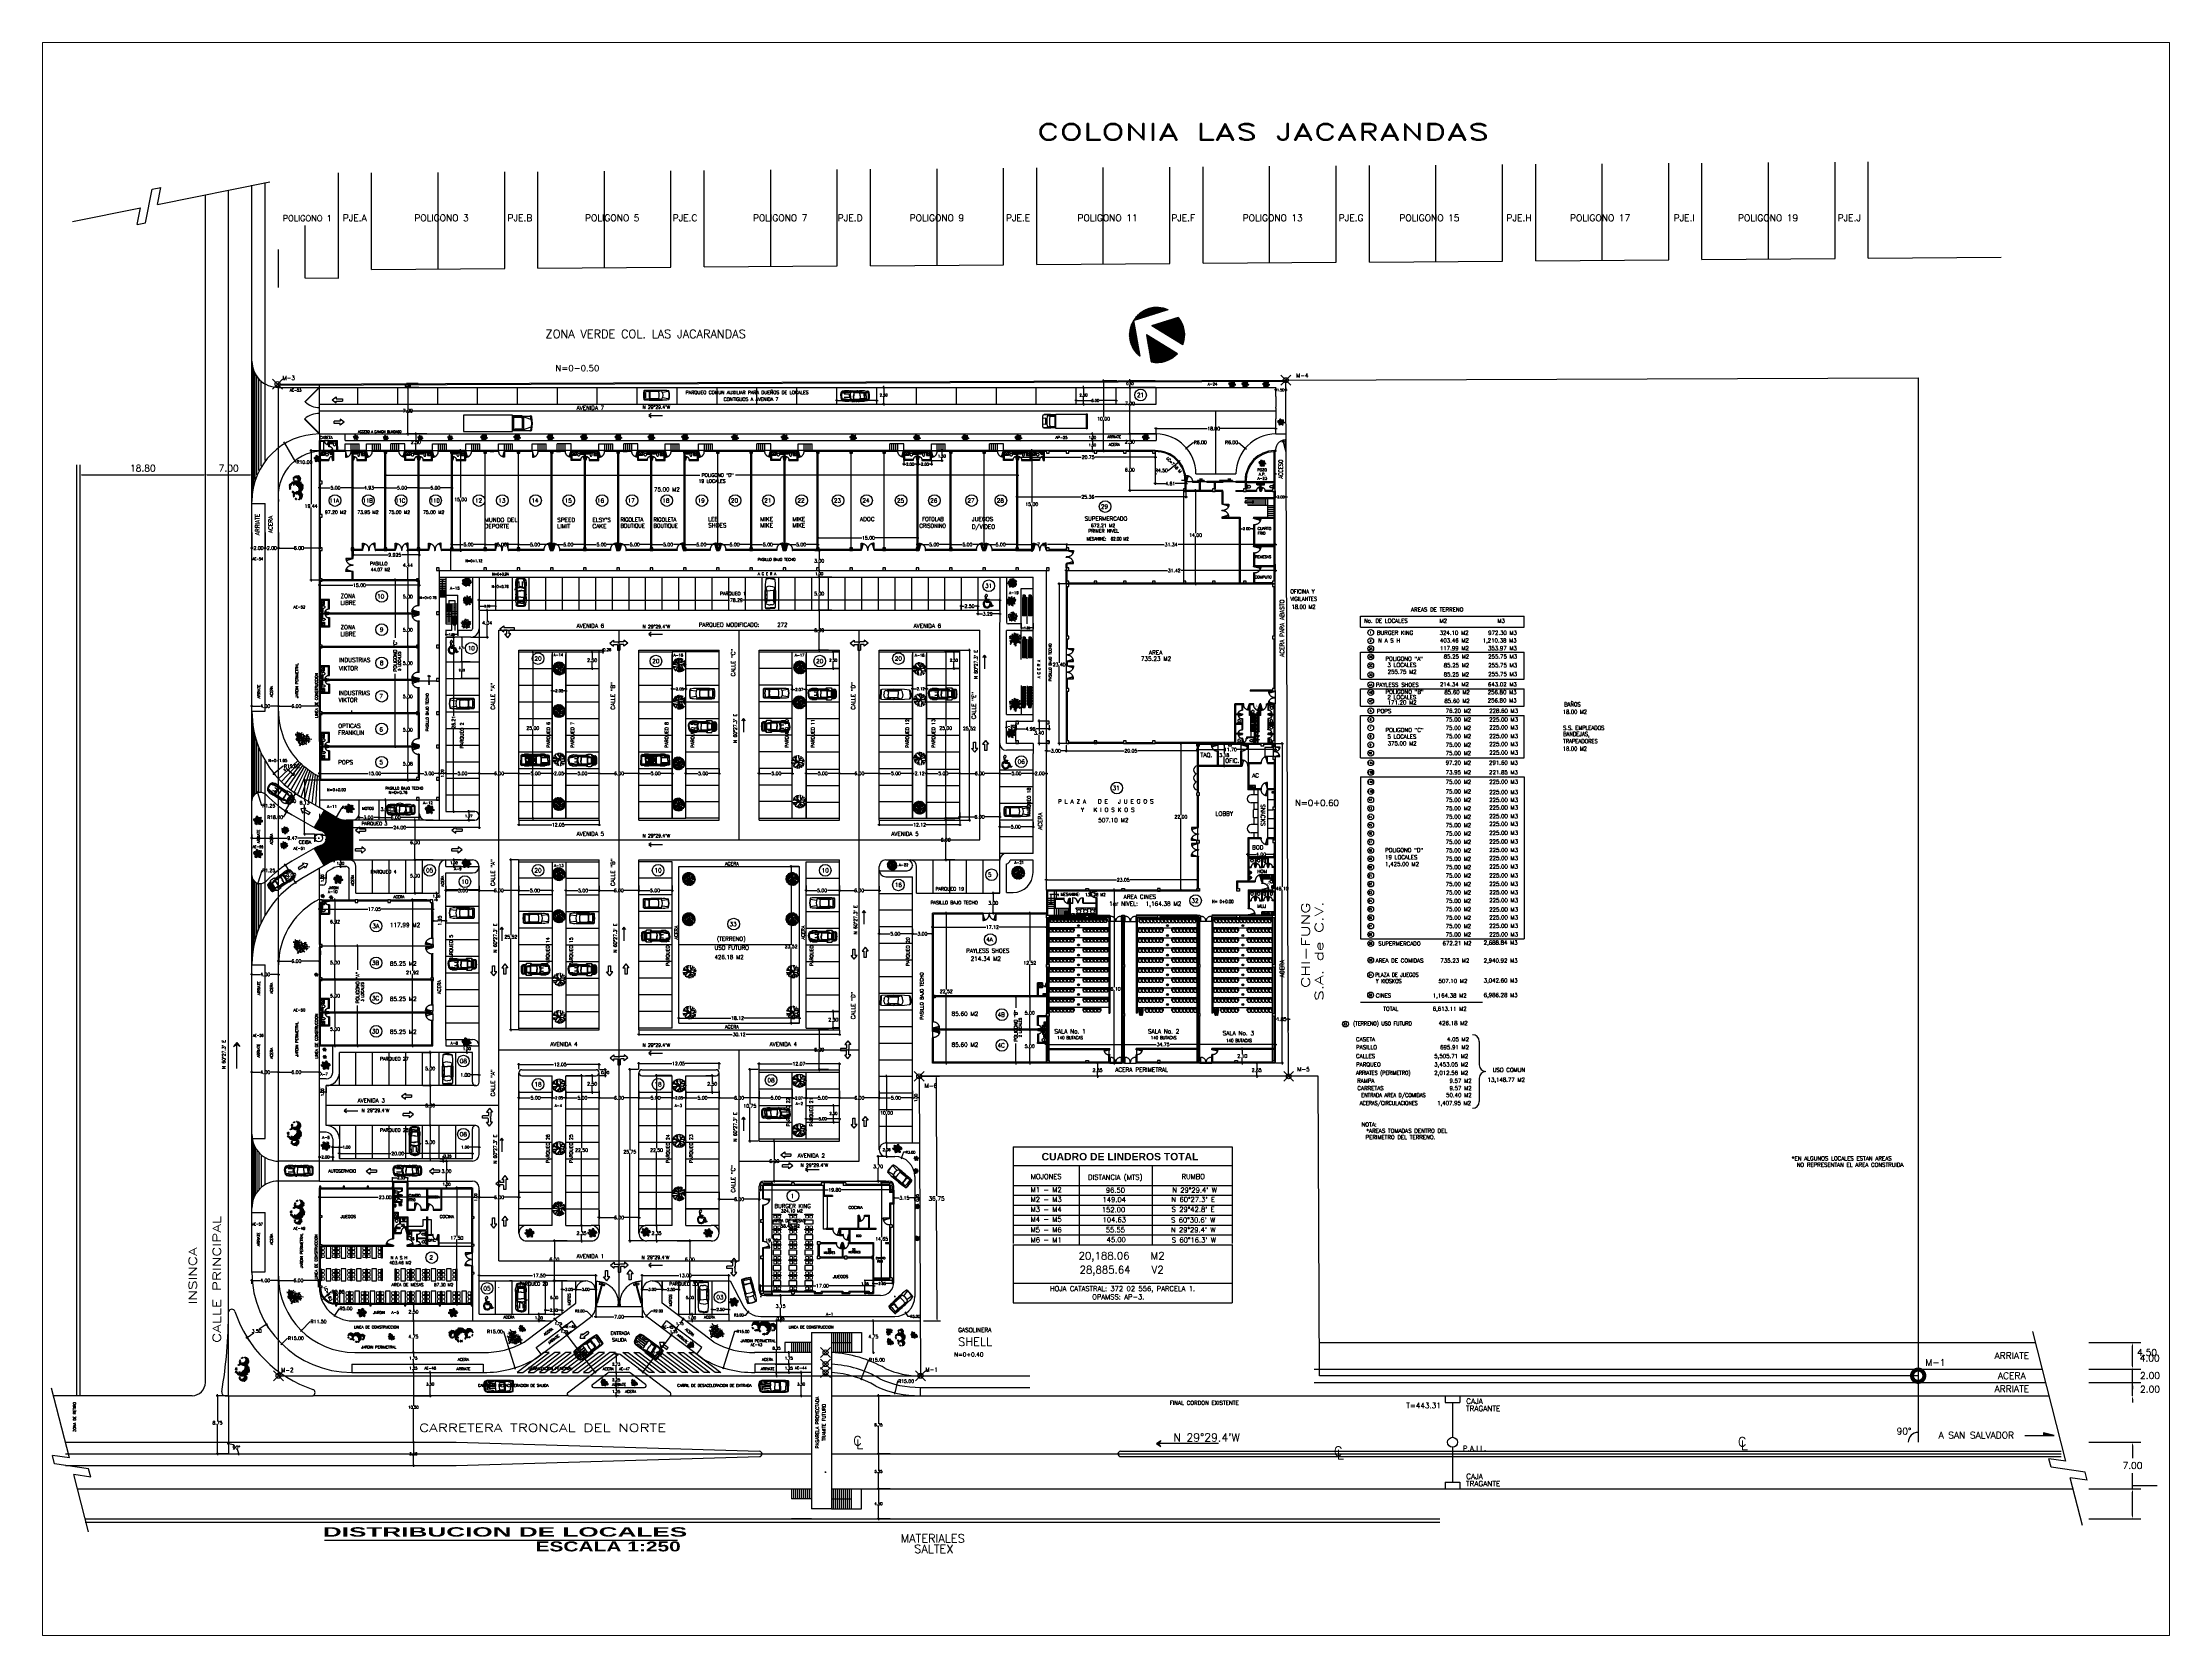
# Paper-space layout 'Layout2' of a CAD drawing. Header units: millimetres. Extents: x 1.07 to 9.62, y 0.8 to 7.2.
# The model-space entities are those that its viewports show. They can reach past a viewport. Long polylines and large blocks are cut down to what shows.
import ezdxf
from ezdxf.enums import TextEntityAlignment as Align

# ---------------------------------------------------------------- set-up
doc = ezdxf.new("R2010")
doc.units = ezdxf.units.MM
doc.header["$LTSCALE"] = 0.1
doc.header["$MEASUREMENT"] = 0
doc.header["$PDMODE"] = 35
doc.header["$PDSIZE"] = 0.75
for name, pattern in [('CENTER2', [1.125, 0.75, -0.125, 0.125, -0.125]), ('CENTERX2', [4, 2.5, -0.5, 0.5, -0.5]), ('DASHED', [0.75, 0.5, -0.25]), ('DASHED2', [0.375, 0.25, -0.125]), ('HIDDEN', [0.375, 0.25, -0.125]), ('HIDDEN2', [0.1875, 0.125, -0.0625])]:
    doc.linetypes.add(name, pattern=pattern)
doc.layers.get('0').update_dxf_attribs({"linetype": 'CONTINUOUS'})
doc.layers.get('DEFPOINTS').update_dxf_attribs({"linetype": 'CONTINUOUS'})
for name, color, linetype in [('_KTI_CONTROL', 7, 'CONTINUOUS'), ('A-FURN-PLNT', 1, 'CONTINUOUS'), ('ARQ-FREEZERS', 1, 'CONTINUOUS'), ('BUTACAS', 8, 'HIDDEN'), ('C-PRKG-CARS', 1, 'CONTINUOUS'), ('CALLES', 3, 'CONTINUOUS'), ('COTAS', 7, 'CONTINUOUS'), ('CUADRO1', 3, 'CONTINUOUS'), ('DIVI', 2, 'CONTINUOUS'), ('EJES', 1, 'CENTER2'), ('EQUIPOS', 1, 'CONTINUOUS'), ('ESCALERA', 1, 'CONTINUOUS'), ('ESQDUBIC', 2, 'CONTINUOUS'), ('FC', 8, 'HIDDEN2'), ('GRADA', 9, 'CONTINUOUS'), ('HANDI', 8, 'CONTINUOUS'), ('HATCH', 1, 'CONTINUOUS'), ('L-SITE-TREE', 6, 'CONTINUOUS'), ('MALLA', 2, 'BWIRE'), ('MOBIL', 2, 'CONTINUOUS'), ('MUEBLES', 1, 'CONTINUOUS'), ('NORTE-SIMB', 2, 'CONTINUOUS'), ('P-FIXT', 1, 'CONTINUOUS'), ('PARED', 4, 'CONTINUOUS'), ('PAREDES', 3, 'CONTINUOUS'), ('POLIGONOS', 3, 'CONTINUOUS'), ('REPISA', 2, 'CONTINUOUS'), ('TECHOS', 2, 'CONTINUOUS'), ('TERRENO', 4, 'CONTINUOUS'), ('TEXT', 3, 'CONTINUOUS')]:
    doc.layers.add(name, color=color, linetype=linetype)
doc.layers.add('A-FURN-CHAR', color=1, linetype='CONTINUOUS', lineweight=9)
doc.styles.add('ATT', font='txt')
doc.styles.add('ROMAND', font='romand.shx')
doc.styles.add('SANSSERIFBOLD', font='sasb____.pfb', dxfattribs={"height": 0.5})
doc.styles.get("Standard").update_dxf_attribs({"font": 'ISOCP'})
doc.linetypes.add('BWIRE', pattern='A,0.5,-0.2,["X",Standard,S=0.1,R=0,X=-0.1,Y=-0.05],-0.25', length=0.95)
doc.dimstyles.new('URBA', dxfattribs={"dimtxt": 20, "dimasz": 0.5, "dimexe": 1.25, "dimexo": 0.63, "dimgap": 0.63, "dimtad": 0, "dimtih": 1, "dimtoh": 1, "dimzin": 1, "dimdsep": 46, "dimtxsty": 'ROMAND', "dimcen": 2.5, "dimclrd": 1, "dimclre": 1, "dimclrt": 3, "dimadec": 0, "dimazin": 0, "dimtfac": 1, "dimtmove": 0, "dimatfit": 3, "dimfxl": 1, "dimtvp": 1, "dimtolj": 1, "dimtzin": 1, "dimarcsym": 0})

# ---------------------------------------------------------------- blocks, each defined once
blk = doc.blocks.new('*X1')
at = {"color": 0, "linetype": 'ByBlock'}
for p, q in [((-218.468, 160.95), (-218.307, 160.95)), ((-218.446, 160.96), (-218.296, 160.96)), ((-218.421, 160.97), (-218.284, 160.97)), ((-218.39, 160.98), (-218.273, 160.98)), ((-218.349, 160.99), (-218.261, 160.99)), ((-218.239, 160.99), (-218.151, 160.99)), ((-218.227, 160.98), (-218.11, 160.98)), ((-218.216, 160.97), (-218.079, 160.97)), ((-218.204, 160.96), (-218.054, 160.96)), ((-218.193, 160.95), (-218.032, 160.95)), ((-218.745, 160.57), (-218.741, 160.57)), ((-218.744, 160.58), (-218.73, 160.58)), ((-218.742, 160.59), (-218.719, 160.59)), ((-218.74, 160.6), (-218.707, 160.6)), ((-218.738, 160.61), (-218.696, 160.61)), ((-218.735, 160.62), (-218.684, 160.62)), ((-218.733, 160.63), (-218.673, 160.63)), ((-218.73, 160.64), (-218.661, 160.64)), ((-218.727, 160.65), (-218.65, 160.65)), ((-218.724, 160.66), (-218.639, 160.66)), ((-218.72, 160.67), (-218.627, 160.67)), ((-218.716, 160.68), (-218.616, 160.68)), ((-218.712, 160.69), (-218.604, 160.69)), ((-218.708, 160.7), (-218.593, 160.7)), ((-218.704, 160.71), (-218.581, 160.71)), ((-218.699, 160.72), (-218.57, 160.72)), ((-218.694, 160.73), (-218.559, 160.73)), ((-218.689, 160.74), (-218.547, 160.74)), ((-218.683, 160.75), (-218.536, 160.75)), ((-218.677, 160.76), (-218.524, 160.76)), ((-218.671, 160.77), (-218.513, 160.77)), ((-218.664, 160.78), (-218.501, 160.78)), ((-218.657, 160.79), (-218.49, 160.79)), ((-218.65, 160.8), (-218.479, 160.8)), ((-218.642, 160.81), (-218.467, 160.81)), ((-218.634, 160.82), (-218.456, 160.82)), ((-218.626, 160.83), (-218.444, 160.83)), ((-218.617, 160.84), (-218.433, 160.84)), ((-218.607, 160.85), (-218.421, 160.85)), ((-218.597, 160.86), (-218.41, 160.86)), ((-218.586, 160.87), (-218.399, 160.87)), ((-218.575, 160.88), (-218.387, 160.88)), ((-218.563, 160.89), (-218.376, 160.89)), ((-218.55, 160.9), (-218.364, 160.9)), ((-218.536, 160.91), (-218.353, 160.91)), ((-218.521, 160.92), (-218.341, 160.92)), ((-218.505, 160.93), (-218.33, 160.93)), ((-218.487, 160.94), (-218.319, 160.94)), ((-218.467, 160.56), (-218.344, 160.56)), ((-218.456, 160.57), (-218.344, 160.57)), ((-218.444, 160.58), (-218.344, 160.58)), ((-218.433, 160.59), (-218.344, 160.59)), ((-218.421, 160.6), (-218.344, 160.6)), ((-218.41, 160.61), (-218.344, 160.61)), ((-218.399, 160.62), (-218.344, 160.62)), ((-218.387, 160.63), (-218.344, 160.63)), ((-218.376, 160.64), (-218.344, 160.64)), ((-218.364, 160.65), (-218.344, 160.65)), ((-218.353, 160.66), (-218.344, 160.66)), ((-218.181, 160.94), (-218.013, 160.94)), ((-218.17, 160.93), (-217.995, 160.93)), ((-218.159, 160.92), (-217.979, 160.92)), ((-218.156, 160.66), (-218.147, 160.66)), ((-218.156, 160.65), (-218.136, 160.65)), ((-218.156, 160.64), (-218.124, 160.64)), ((-218.156, 160.63), (-218.113, 160.63)), ((-218.156, 160.62), (-218.101, 160.62)), ((-218.156, 160.61), (-218.09, 160.61)), ((-218.156, 160.6), (-218.079, 160.6)), ((-218.156, 160.59), (-218.067, 160.59)), ((-218.156, 160.58), (-218.056, 160.58)), ((-218.156, 160.57), (-218.044, 160.57)), ((-218.156, 160.56), (-218.033, 160.56)), ((-218.147, 160.91), (-217.964, 160.91)), ((-218.136, 160.9), (-217.95, 160.9)), ((-218.124, 160.89), (-217.937, 160.89)), ((-218.113, 160.88), (-217.925, 160.88)), ((-218.101, 160.87), (-217.914, 160.87)), ((-218.09, 160.86), (-217.903, 160.86)), ((-218.079, 160.85), (-217.893, 160.85)), ((-218.067, 160.84), (-217.883, 160.84)), ((-218.056, 160.83), (-217.874, 160.83)), ((-218.044, 160.82), (-217.866, 160.82)), ((-218.033, 160.81), (-217.858, 160.81)), ((-218.021, 160.8), (-217.85, 160.8)), ((-218.01, 160.79), (-217.843, 160.79)), ((-217.999, 160.78), (-217.836, 160.78)), ((-217.987, 160.77), (-217.829, 160.77)), ((-217.976, 160.76), (-217.823, 160.76)), ((-217.964, 160.75), (-217.817, 160.75)), ((-217.953, 160.74), (-217.811, 160.74)), ((-217.941, 160.73), (-217.806, 160.73)), ((-217.93, 160.72), (-217.801, 160.72)), ((-217.919, 160.71), (-217.796, 160.71)), ((-217.907, 160.7), (-217.792, 160.7)), ((-217.896, 160.69), (-217.788, 160.69)), ((-217.884, 160.68), (-217.784, 160.68)), ((-217.873, 160.67), (-217.78, 160.67)), ((-217.861, 160.66), (-217.776, 160.66)), ((-217.85, 160.65), (-217.773, 160.65)), ((-217.839, 160.64), (-217.77, 160.64)), ((-217.827, 160.63), (-217.767, 160.63)), ((-217.816, 160.62), (-217.765, 160.62)), ((-217.804, 160.61), (-217.762, 160.61)), ((-217.793, 160.6), (-217.76, 160.6)), ((-217.781, 160.59), (-217.758, 160.59)), ((-217.77, 160.58), (-217.756, 160.58)), ((-217.759, 160.57), (-217.755, 160.57)), ((-218.72, 160.33), (-218.344, 160.33)), ((-218.719, 160.34), (-218.344, 160.34)), ((-218.716, 160.32), (-218.344, 160.32)), ((-218.712, 160.31), (-218.344, 160.31)), ((-218.708, 160.3), (-218.344, 160.3)), ((-218.707, 160.35), (-218.344, 160.35)), ((-218.704, 160.29), (-218.344, 160.29)), ((-218.699, 160.28), (-218.344, 160.28)), ((-218.696, 160.36), (-218.344, 160.36)), ((-218.694, 160.27), (-218.344, 160.27)), ((-218.689, 160.26), (-218.344, 160.26)), ((-218.684, 160.37), (-218.344, 160.37)), ((-218.683, 160.25), (-218.344, 160.25)), ((-218.677, 160.24), (-218.344, 160.24)), ((-218.673, 160.38), (-218.344, 160.38)), ((-218.671, 160.23), (-218.344, 160.23)), ((-218.664, 160.22), (-218.344, 160.22)), ((-218.661, 160.39), (-218.344, 160.39)), ((-218.657, 160.21), (-218.344, 160.21)), ((-218.65, 160.4), (-218.344, 160.4)), ((-218.65, 160.2), (-218.344, 160.2)), ((-218.642, 160.19), (-218.344, 160.19)), ((-218.639, 160.41), (-218.344, 160.41)), ((-218.634, 160.18), (-218.344, 160.18)), ((-218.627, 160.42), (-218.344, 160.42)), ((-218.626, 160.17), (-218.344, 160.17)), ((-218.616, 160.43), (-218.344, 160.43)), ((-218.604, 160.44), (-218.344, 160.44)), ((-218.593, 160.45), (-218.344, 160.45)), ((-218.581, 160.46), (-218.344, 160.46)), ((-218.57, 160.47), (-218.344, 160.47)), ((-218.559, 160.48), (-218.344, 160.48)), ((-218.547, 160.49), (-218.344, 160.49)), ((-218.536, 160.5), (-218.344, 160.5)), ((-218.524, 160.51), (-218.344, 160.51)), ((-218.513, 160.52), (-218.344, 160.52)), ((-218.501, 160.53), (-218.344, 160.53)), ((-218.49, 160.54), (-218.344, 160.54)), ((-218.479, 160.55), (-218.344, 160.55)), ((-218.156, 160.55), (-218.021, 160.55)), ((-218.156, 160.54), (-218.01, 160.54)), ((-218.156, 160.53), (-217.999, 160.53)), ((-218.156, 160.52), (-217.987, 160.52)), ((-218.156, 160.51), (-217.976, 160.51)), ((-218.156, 160.5), (-217.964, 160.5)), ((-218.156, 160.49), (-217.953, 160.49)), ((-218.156, 160.48), (-217.941, 160.48)), ((-218.156, 160.47), (-217.93, 160.47)), ((-218.156, 160.46), (-217.919, 160.46)), ((-218.156, 160.45), (-217.907, 160.45)), ((-218.156, 160.44), (-217.896, 160.44)), ((-218.156, 160.43), (-217.884, 160.43)), ((-218.156, 160.42), (-217.873, 160.42)), ((-218.156, 160.41), (-217.861, 160.41)), ((-218.156, 160.4), (-217.85, 160.4)), ((-218.156, 160.39), (-217.839, 160.39)), ((-218.156, 160.38), (-217.827, 160.38)), ((-218.156, 160.37), (-217.816, 160.37)), ((-218.156, 160.36), (-217.804, 160.36)), ((-218.156, 160.35), (-217.793, 160.35)), ((-218.156, 160.34), (-217.781, 160.34)), ((-218.156, 160.33), (-217.78, 160.33)), ((-218.156, 160.32), (-217.784, 160.32)), ((-218.156, 160.31), (-217.788, 160.31)), ((-218.156, 160.3), (-217.792, 160.3)), ((-218.156, 160.29), (-217.796, 160.29)), ((-218.156, 160.28), (-217.801, 160.28)), ((-218.156, 160.27), (-217.806, 160.27)), ((-218.156, 160.26), (-217.811, 160.26)), ((-218.156, 160.25), (-217.817, 160.25)), ((-218.156, 160.24), (-217.823, 160.24)), ((-218.156, 160.23), (-217.829, 160.23)), ((-218.156, 160.22), (-217.836, 160.22)), ((-218.156, 160.21), (-217.843, 160.21)), ((-218.156, 160.2), (-217.85, 160.2)), ((-218.156, 160.19), (-217.858, 160.19)), ((-218.156, 160.18), (-217.866, 160.18)), ((-218.156, 160.17), (-217.874, 160.17)), ((-218.617, 160.16), (-218.344, 160.16)), ((-218.607, 160.15), (-218.344, 160.15)), ((-218.597, 160.14), (-218.344, 160.14)), ((-218.586, 160.13), (-218.344, 160.13)), ((-218.575, 160.12), (-218.344, 160.12)), ((-218.563, 160.11), (-218.344, 160.11)), ((-218.55, 160.1), (-218.344, 160.1)), ((-218.536, 160.09), (-218.344, 160.09)), ((-218.521, 160.08), (-218.344, 160.08)), ((-218.505, 160.07), (-218.344, 160.07)), ((-218.487, 160.06), (-218.344, 160.06)), ((-218.468, 160.05), (-218.344, 160.05)), ((-218.446, 160.04), (-218.344, 160.04)), ((-218.421, 160.03), (-218.344, 160.03)), ((-218.39, 160.02), (-218.344, 160.02)), ((-218.349, 160.01), (-218.344, 160.01)), ((-218.156, 160.16), (-217.883, 160.16)), ((-218.156, 160.15), (-217.893, 160.15)), ((-218.156, 160.14), (-217.903, 160.14)), ((-218.156, 160.13), (-217.914, 160.13)), ((-218.156, 160.12), (-217.925, 160.12)), ((-218.156, 160.11), (-217.937, 160.11)), ((-218.156, 160.1), (-217.95, 160.1)), ((-218.156, 160.09), (-217.964, 160.09)), ((-218.156, 160.08), (-217.979, 160.08)), ((-218.156, 160.07), (-217.995, 160.07)), ((-218.156, 160.06), (-218.013, 160.06)), ((-218.156, 160.05), (-218.032, 160.05)), ((-218.156, 160.04), (-218.054, 160.04)), ((-218.156, 160.03), (-218.079, 160.03)), ((-218.156, 160.02), (-218.11, 160.02)), ((-218.156, 160.01), (-218.151, 160.01))]:
    blk.add_line(p, q, dxfattribs=at)
blk = doc.blocks.new('01PSNA10')
at = {"color": 0, "linetype": 'ByBlock'}
for p, q in [((0.168, 0.094), (-0.163, 0.473)), ((0.5, 0), (0.066, 0.496)), ((0.168, 0.094), (-0.491, 0.094)), ((0.168, -0.094), (-0.491, -0.094)), ((0.168, -0.094), (-0.163, -0.473)), ((0.5, 0), (0.066, -0.496))]:
    blk.add_line(p, q, dxfattribs=at)
for start, end in [(109.082, 169.1931), (277.6281, 82.3719), (190.8069, 250.918)]:
    blk.add_arc((0, 0), 0.5, start, end, dxfattribs=at)
at = {"color": 0, "linetype": 'ByBlock', "rotation": 270}
blk.add_blockref('*X1', (-160.5, -218.25), dxfattribs=at)
blk = doc.blocks.new('2')
at = {"color": 3, "linetype": 'ByBlock'}
for p, q in [((0.48, 0.15), (-0.46, 0.15)), ((-0.46, 0.15), (-0.46, -0.2)), ((1.06, -0.03), (0.48, 0.43)), ((0.48, 0.43), (0.48, 0.15)), ((0.48, -0.2), (-0.46, -0.2)), ((1.06, -0.03), (0.48, -0.48)), ((0.48, -0.48), (0.48, -0.2))]:
    blk.add_line(p, q, dxfattribs=at)
blk = doc.blocks.new('UTP1$0$DIMBLOCK')
at = {"color": 1}
blk.add_line((-7.5, 0), (10.5, 0), dxfattribs=at)
at = {"color": 4}
blk.add_line((-5.25, -5.25), (5.25, 5.25), dxfattribs=at)
blk = doc.blocks.new('*D34')
at = {"color": 1, "linetype": 'Continuous', "lineweight": -2, "transparency": 16777216}
for p, q in [((1716.53, -32.68), (1714.61, -32.68)), ((1714.79, -32.7), (1714.79, -35.09)), ((1716.53, -37.93), (1714.61, -37.93)), ((1714.79, -37.91), (1714.79, -35.53))]:
    blk.add_line(p, q, dxfattribs=at)
at = {"layer": 'DEFPOINTS', "color": 0, "linetype": 'Continuous', "transparency": 16777216}
for p in [(1716.59, -32.68), (1714.79, -37.93), (1716.59, -37.93)]:
    blk.add_point(p, dxfattribs=at)
at = {"color": 1, "linetype": 'Continuous', "lineweight": -2, "transparency": 16777216, "xscale": 0.02, "yscale": 0.02, "zscale": 0.02}
for p, rotation in [((1714.79, -32.68), 90), ((1714.79, -37.93), 270)]:
    blk.add_blockref('UTP1$0$DIMBLOCK', p, dxfattribs=dict(at, rotation=rotation))
at = {"color": 3, "linetype": 'Continuous', "transparency": 16777216, "insert": (1714.79, -35.31), "char_height": 0.4, "attachment_point": 5, "style": 'ROMAND'}
blk.add_mtext('\\A1;5.25', dxfattribs=at)
blk = doc.blocks.new('*D23')
at = {"layer": 'DEFPOINTS', "color": 0, "linetype": 'Continuous', "transparency": 16777216}
for p in [(1896.13, -37.93), (1903.32, -37.93), (1896.13, -42.43)]:
    blk.add_point(p, dxfattribs=at)
at = {"layer": 'TERRENO', "color": 1, "linetype": 'Continuous', "lineweight": -2, "transparency": 16777216}
for p, q in [((1896.76, -37.93), (1904.57, -37.93)), ((1903.32, -37.93), (1903.32, -37.43)), ((1903.32, -37.43), (1907.04, -37.43)), ((1903.32, -41.93), (1903.32, -38.43)), ((1896.76, -42.43), (1904.57, -42.43))]:
    blk.add_line(p, q, dxfattribs=at)
at = {"layer": 'TERRENO', "color": 1, "linetype": 'Continuous', "transparency": 16777216}
for points in [[(1903.23, -38.43), (1903.4, -38.43), (1903.32, -37.93)], [(1903.23, -41.93), (1903.4, -41.93), (1903.32, -42.43)]]:
    blk.add_solid(points, dxfattribs=at)
at = {"layer": 'TERRENO', "color": 3, "linetype": 'Continuous', "transparency": 16777216, "insert": (1905.5, -17.43), "char_height": 20, "attachment_point": 5, "style": 'ROMAND'}
blk.add_mtext('\\A1;{\\H1.000;4.50}', dxfattribs=at)
blk = doc.blocks.new('*D22')
at = {"layer": 'DEFPOINTS', "color": 0, "linetype": 'Continuous', "transparency": 16777216}
for p in [(1896.13, -30.93), (1903.32, -30.93), (1896.13, -37.93)]:
    blk.add_point(p, dxfattribs=at)
at = {"layer": 'TERRENO', "color": 1, "linetype": 'Continuous', "transparency": 16777216}
for p, q in [((1896.76, -30.93), (1904.57, -30.93)), ((1903.32, -31.43), (1903.32, -33.3)), ((1903.32, -37.43), (1903.32, -35.56))]:
    blk.add_line(p, q, dxfattribs=at)
for points in [[(1903.23, -31.43), (1903.4, -31.43), (1903.32, -30.93)], [(1903.23, -37.43), (1903.4, -37.43), (1903.32, -37.93)]]:
    blk.add_solid(points, dxfattribs=at)
at = {"layer": 'TERRENO', "color": 3, "linetype": 'Continuous', "transparency": 16777216, "insert": (1903.32, -34.43), "char_height": 0.5, "attachment_point": 5, "style": 'ROMAND'}
blk.add_mtext('\\A1;{\\H1.000;7.00}', dxfattribs=at)
blk = doc.blocks.new('*D35')
at = {"color": 1, "linetype": 'Continuous', "lineweight": -2, "transparency": 16777216}
for p, q in [((1716.53, -37.93), (1714.61, -37.93)), ((1714.79, -37.95), (1714.79, -39.96)), ((1714.79, -42.41), (1714.79, -40.4)), ((1716.53, -42.43), (1714.61, -42.43))]:
    blk.add_line(p, q, dxfattribs=at)
at = {"layer": 'DEFPOINTS', "color": 0, "linetype": 'Continuous', "transparency": 16777216}
for p in [(1716.59, -37.93), (1714.79, -42.43), (1716.59, -42.43)]:
    blk.add_point(p, dxfattribs=at)
at = {"color": 1, "linetype": 'Continuous', "lineweight": -2, "transparency": 16777216, "xscale": 0.02, "yscale": 0.02, "zscale": 0.02}
for p, rotation in [((1714.79, -37.93), 90), ((1714.79, -42.43), 270)]:
    blk.add_blockref('UTP1$0$DIMBLOCK', p, dxfattribs=dict(at, rotation=rotation))
at = {"color": 3, "linetype": 'Continuous', "transparency": 16777216, "insert": (1714.79, -40.18), "char_height": 0.4, "attachment_point": 5, "style": 'ROMAND'}
blk.add_mtext('\\A1;4.50', dxfattribs=at)
blk = doc.blocks.new('*D28')
at = {"color": 1, "linetype": 'Continuous', "lineweight": -2, "transparency": 16777216}
for p, q in [((1721.41, 24.07), (1723.95, 24.08)), ((1723.45, 23.88), (1723.52, 6.11)), ((1723.6, -12.47), (1723.52, 5.29)), ((1721.56, -12.68), (1724.1, -12.67))]:
    blk.add_line(p, q, dxfattribs=at)
at = {"color": 1, "linetype": 'Continuous', "transparency": 16777216}
for points in [[(1723.48, 23.88), (1723.41, 23.88), (1723.45, 24.08)], [(1723.63, -12.47), (1723.56, -12.47), (1723.6, -12.67)]]:
    blk.add_solid(points, dxfattribs=at)
at = {"layer": 'DEFPOINTS', "color": 0, "linetype": 'Continuous', "transparency": 16777216}
for p in [(1720.91, 24.07), (1723.45, 24.08), (1721.06, -12.68)]:
    blk.add_point(p, dxfattribs=at)
at = {"color": 3, "linetype": 'Continuous', "transparency": 16777216, "insert": (1723.52, 5.7), "char_height": 0.625, "attachment_point": 5, "style": 'ROMAND'}
blk.add_mtext('\\A1;36.75', dxfattribs=at)
blk = doc.blocks.new('ARB-2')
at = {"color": 3}
for p, q in [((-0.24, 0.18), (-0.38, 0.2)), ((-0.24, 0.18), (-0.35, 0.11)), ((-0.24, 0.18), (-0.34, 0.28)), ((-0.02, -0.04), (-0.34, 0.02)), ((-0.07, 0.4), (-0.3, 0.51)), ((-0.24, 0.18), (-0.3, 0.04)), ((-0.07, 0.4), (-0.29, 0.56)), ((-0.07, 0.4), (-0.29, 0.35)), ((-0.07, 0.4), (-0.24, 0.18)), ((-0.24, 0.18), (-0.13, 0.39)), ((-0.24, 0.18), (-0.21, 0.31)), ((-0.24, 0.18), (-0.15, 0.24)), ((-0.24, 0.18), (-0.23, -0.06)), ((-0.24, 0.18), (-0.05, 0)), ((-0.24, 0.18), (-0.09, 0.15)), ((-0.24, 0.18), (-0.13, 0.12)), ((-0.24, 0.18), (-0.24, 0.18)), ((-0.07, 0.4), (-0.16, 0.55)), ((-0.02, -0.04), (-0.1, 0.23)), ((-0.07, 0.4), (-0.09, 0.65)), ((-0.07, 0.4), (0, 0.55)), ((-0.07, 0.4), (0.04, 0.5)), ((-0.07, 0.4), (0.2, 0.48)), ((-0.07, 0.4), (0.07, 0.44)), ((-0.07, 0.4), (0.11, 0.41)), ((-0.07, 0.4), (-0.02, -0.04)), ((-0.07, 0.4), (-0.02, -0.04)), ((-0.05, 0.4), (-0.07, 0.4)), ((-0.07, 0.4), (0.07, 0.16)), ((-0.07, 0.4), (0.26, 0.35)), ((-0.07, 0.4), (0.08, 0.31)), ((-0.07, 0.4), (0.14, 0.33)), ((-0.02, -0.04), (0.2, 0.29)), ((-0.02, -0.04), (0.28, 0.27)), ((-0.02, -0.04), (0.29, 0.06)), ((0.27, -0.01), (0.04, 0.12)), ((0.27, -0.01), (0.42, 0.22)), ((0.27, -0.01), (0.52, 0.2)), ((0.27, -0.01), (0.41, 0.11)), ((0.27, -0.01), (0.46, 0.08)), ((-0.02, -0.04), (-0.36, -0.26)), ((-0.02, -0.04), (-0.32, -0.3)), ((-0.02, -0.04), (-0.13, -0.31)), ((-0.02, -0.04), (0.15, -0.37)), ((-0.02, -0.04), (0.45, -0.24)), ((-0.02, -0.04), (0.07, -0.33)), ((0.27, -0.01), (0.05, -0.18)), ((0.27, -0.01), (0.6, -0.19)), ((0.27, -0.01), (0.32, -0.33)), ((0.27, -0.01), (0.49, -0.08))]:
    blk.add_line(p, q, dxfattribs=at)
for centre, radius in [((-0.24, 0.18), 0.119), ((-0.02, -0.04), 0.261), ((-0.07, 0.4), 0.147), ((0.27, -0.01), 0.19)]:
    blk.add_circle(centre, radius, dxfattribs=at)
blk = doc.blocks.new('E6', base_point=(554.09564, 428.344445))
blk.add_circle((554.330218, 428.344445), 0.234577)
blk = doc.blocks.new('ARB-9')
at = {"color": 0}
for p, q in [((24.03, 9.61), (24.03, 9.64)), ((24.05, 9.75), (24.05, 9.75)), ((24.05, 9.68), (24.05, 9.7)), ((24.05, 9.19), (24.05, 9.66)), ((24.07, 9.16), (24.07, 9.78)), ((24.09, 9.81), (24.09, 9.84)), ((24.09, 9.1), (24.09, 9.8)), ((24.11, 9.92), (24.11, 9.93)), ((24.11, 9.07), (24.11, 9.89)), ((24.13, 9.09), (24.13, 9.94)), ((24.15, 10.83), (24.15, 10.83)), ((24.15, 10.79), (24.15, 10.82)), ((24.15, 10.73), (24.15, 10.74)), ((24.15, 10.72), (24.15, 10.72)), ((24.15, 9.07), (24.15, 9.95)), ((24.17, 10.89), (24.17, 10.9)), ((24.17, 10.78), (24.17, 10.86)), ((24.17, 10.72), (24.17, 10.77)), ((24.17, 9.85), (24.17, 9.92)), ((24.17, 9.08), (24.17, 9.84)), ((24.18, 10.98), (24.18, 10.98)), ((24.18, 10.93), (24.18, 10.94)), ((24.18, 10.6), (24.18, 10.92)), ((24.19, 9.03), (24.19, 9.81)), ((24.2, 10.58), (24.2, 11)), ((24.21, 11.02), (24.21, 11.04)), ((24.21, 10.55), (24.21, 11.01)), ((24.21, 9.78), (24.21, 9.81)), ((24.21, 9.04), (24.21, 9.75)), ((24.22, 11.09), (24.22, 11.09)), ((24.22, 10.52), (24.22, 11.07)), ((24.23, 9.01), (24.23, 9.7)), ((24.24, 10.54), (24.24, 11.11)), ((24.24, 10.51), (24.24, 10.52)), ((24.25, 10.53), (24.25, 11.11)), ((24.25, 9.01), (24.25, 9.69)), ((24.27, 11.04), (24.27, 11.09)), ((24.27, 10.53), (24.27, 11.04)), ((24.27, 8.88), (24.27, 9.69)), ((24.28, 10.5), (24.28, 11.02)), ((24.29, 11), (24.29, 11.02)), ((24.29, 10.5), (24.29, 10.98)), ((24.29, 9.64), (24.29, 9.69)), ((24.29, 8.86), (24.29, 9.64)), ((24.31, 10.49), (24.31, 10.95)), ((24.31, 10.41), (24.31, 10.46)), ((24.32, 10.48), (24.32, 10.94)), ((24.32, 10.4), (24.32, 10.47)), ((24.32, 8.87), (24.32, 9.62)), ((24.33, 10.39), (24.33, 10.94)), ((24.34, 8.88), (24.34, 9.6)), ((24.35, 10.91), (24.35, 10.94)), ((24.35, 10.38), (24.35, 10.91)), ((24.36, 10.39), (24.36, 10.89)), ((24.36, 10.34), (24.36, 10.35)), ((24.36, 8.77), (24.36, 9.61)), ((24.38, 10.4), (24.38, 10.88)), ((24.38, 10.32), (24.38, 10.37)), ((24.38, 8.78), (24.38, 9.61)), ((24.39, 10.33), (24.39, 10.88)), ((24.4, 10.33), (24.4, 10.89)), ((24.4, 8.79), (24.4, 9.59)), ((24.42, 10.34), (24.42, 10.87)), ((24.42, 10.28), (24.42, 10.29)), ((24.43, 10.27), (24.43, 10.86)), ((24.44, 10.3), (24.44, 10.86)), ((24.46, 10.31), (24.46, 10.87)), ((24.46, 8.75), (24.46, 9.59)), ((24.47, 10.37), (24.47, 10.87)), ((24.48, 8.84), (24.48, 9.59)), ((24.49, 10.35), (24.49, 10.87)), ((24.5, 10.35), (24.5, 10.88)), ((24.51, 10.33), (24.51, 10.89)), ((24.51, 10.27), (24.51, 10.28)), ((24.51, 10.24), (24.51, 10.26)), ((24.52, 8.81), (24.52, 9.6)), ((24.53, 10.36), (24.53, 10.89)), ((24.53, 10.23), (24.53, 10.28)), ((24.54, 10.35), (24.54, 10.89)), ((24.54, 10.22), (24.54, 10.29)), ((24.54, 8.78), (24.54, 9.62)), ((24.55, 10.33), (24.55, 10.88)), ((24.55, 10.2), (24.55, 10.29)), ((24.56, 8.82), (24.56, 9.62)), ((24.57, 10.32), (24.57, 10.86)), ((24.57, 10.21), (24.57, 10.32)), ((24.58, 10.21), (24.58, 10.84)), ((24.58, 8.81), (24.58, 9.62)), ((24.6, 10.21), (24.6, 10.83)), ((24.61, 10.75), (24.61, 10.84)), ((24.61, 10.22), (24.61, 10.74)), ((24.61, 8.78), (24.61, 9.61)), ((24.62, 10.76), (24.62, 10.82)), ((24.62, 10.21), (24.62, 10.71)), ((24.64, 10.78), (24.64, 10.81)), ((24.64, 10.21), (24.64, 10.7)), ((24.65, 10.77), (24.65, 10.8)), ((24.65, 10.2), (24.65, 10.71)), ((24.67, 10.19), (24.67, 10.74)), ((24.68, 10.25), (24.68, 10.74)), ((24.68, 10.19), (24.68, 10.21)), ((24.69, 10.24), (24.69, 10.74)), ((24.71, 10.21), (24.71, 10.74)), ((24.72, 10.19), (24.72, 10.73)), ((24.73, 10.19), (24.73, 10.67)), ((24.75, 10.2), (24.75, 10.65)), ((24.76, 10.19), (24.76, 10.65)), ((24.78, 10.19), (24.78, 10.66)), ((24.79, 10.19), (24.79, 10.66)), ((24.8, 10.19), (24.8, 10.65)), ((24.82, 10.19), (24.82, 10.6)), ((24.83, 10.21), (24.83, 10.59)), ((24.83, 10.2), (24.83, 10.2)), ((24.84, 10.21), (24.84, 10.59)), ((24.86, 10.21), (24.86, 10.59)), ((24.87, 10.2), (24.87, 10.54)), ((24.89, 10.31), (24.89, 10.55)), ((24.89, 10.21), (24.89, 10.27)), ((24.9, 10.31), (24.9, 10.54)), ((24.9, 10.21), (24.9, 10.26)), ((24.91, 10.33), (24.91, 10.52)), ((24.91, 10.22), (24.91, 10.28)), ((24.93, 10.35), (24.93, 10.52)), ((24.93, 10.21), (24.93, 10.27)), ((24.94, 10.36), (24.94, 10.52)), ((24.94, 10.22), (24.94, 10.22)), ((24.95, 10.33), (24.95, 10.56)), ((24.97, 10.34), (24.97, 10.58)), ((24.98, 10.35), (24.98, 10.62)), ((25, 10.33), (25, 10.64)), ((25.01, 10.34), (25.01, 10.65)), ((25.02, 10.6), (25.02, 10.66)), ((25.02, 10.34), (25.02, 10.49)), ((25.02, 10.29), (25.02, 10.31)), ((25.02, 10.26), (25.02, 10.27)), ((25.04, 10.63), (25.04, 10.66)), ((25.04, 10.35), (25.04, 10.49)), ((25.04, 10.29), (25.04, 10.32)), ((25.04, 10.26), (25.04, 10.29)), ((25.05, 10.29), (25.05, 10.5)), ((25.05, 10.26), (25.05, 10.28)), ((25.07, 10.28), (25.07, 10.5)), ((25.08, 10.3), (25.08, 10.52)), ((25.09, 10.3), (25.09, 10.54)), ((25.11, 10.3), (25.11, 10.51)), ((25.12, 10.3), (25.12, 10.5)), ((25.13, 10.3), (25.13, 10.51)), ((25.15, 10.35), (25.15, 10.52)), ((25.15, 10.31), (25.15, 10.35)), ((25.16, 10.5), (25.16, 10.53)), ((25.16, 10.36), (25.16, 10.47)), ((25.16, 10.33), (25.16, 10.33)), ((25.18, 10.52), (25.18, 10.54)), ((25.18, 10.37), (25.18, 10.48)), ((25.19, 10.37), (25.19, 10.5)), ((25.2, 10.39), (25.2, 10.52)), ((25.22, 10.42), (25.22, 10.52)), ((25.23, 10.52), (25.23, 10.53)), ((25.23, 10.44), (25.23, 10.5)), ((25.24, 10.44), (25.24, 10.51)), ((25.26, 10.45), (25.26, 10.52)), ((25.27, 10.46), (25.27, 10.52)), ((25.29, 10.5), (25.29, 10.51)), ((24.01, 9.52), (24.01, 9.53)), ((24.01, 9.46), (24.01, 9.51)), ((24.01, 9.38), (24.01, 9.4)), ((24.01, 9.36), (24.01, 9.37)), ((24.03, 9.45), (24.03, 9.58)), ((24.03, 9.36), (24.03, 9.43)), ((24.13, 9.06), (24.13, 9.06)), ((24.23, 8.9), (24.23, 8.97)), ((24.24, 8.31), (24.24, 8.34)), ((24.24, 8.34), (24.24, 8.34)), ((24.24, 8.27), (24.24, 8.28)), ((24.24, 8.25), (24.24, 8.26)), ((24.25, 8.88), (24.25, 8.98)), ((24.25, 8.39), (24.25, 8.41)), ((24.25, 8.3), (24.25, 8.37)), ((24.25, 8.26), (24.25, 8.3)), ((24.26, 8.46), (24.26, 8.46)), ((24.26, 8.43), (24.26, 8.44)), ((24.26, 8.16), (24.26, 8.42)), ((24.27, 8.15), (24.27, 8.48)), ((24.28, 8.5), (24.28, 8.51)), ((24.28, 8.12), (24.28, 8.49)), ((24.29, 8.56), (24.29, 8.56)), ((24.29, 8.1), (24.29, 8.54)), ((24.3, 8.11), (24.3, 8.57)), ((24.3, 8.09), (24.3, 8.1)), ((24.31, 8.1), (24.31, 8.57)), ((24.32, 8.79), (24.32, 8.81)), ((24.32, 8.52), (24.32, 8.55)), ((24.32, 8.11), (24.32, 8.51)), ((24.33, 8.08), (24.33, 8.5)), ((24.34, 8.77), (24.34, 8.84)), ((24.35, 8.48), (24.35, 8.5)), ((24.35, 8.08), (24.35, 8.46)), ((24.36, 8.07), (24.36, 8.44)), ((24.36, 8.01), (24.36, 8.05)), ((24.37, 8.07), (24.37, 8.43)), ((24.37, 8), (24.37, 8.05)), ((24.38, 8), (24.38, 8.43)), ((24.39, 8.41), (24.39, 8.43)), ((24.39, 7.99), (24.39, 8.41)), ((24.4, 8.7), (24.4, 8.72)), ((24.4, 8), (24.4, 8.39)), ((24.4, 7.95), (24.4, 7.96)), ((24.41, 8), (24.41, 8.39)), ((24.41, 7.94), (24.41, 7.98)), ((24.42, 8.69), (24.42, 9.57)), ((24.42, 7.94), (24.42, 8.39)), ((24.43, 7.95), (24.43, 8.39)), ((24.44, 8.73), (24.44, 9.57)), ((24.44, 7.95), (24.44, 8.38)), ((24.44, 7.91), (24.44, 7.92)), ((24.46, 7.9), (24.46, 8.37)), ((24.47, 7.92), (24.47, 8.37)), ((24.48, 7.93), (24.48, 8.38)), ((24.49, 7.98), (24.49, 8.38)), ((24.5, 8.8), (24.5, 9.59)), ((24.5, 7.96), (24.5, 8.38)), ((24.51, 7.96), (24.51, 8.39)), ((24.52, 7.95), (24.52, 8.39)), ((24.52, 7.9), (24.52, 7.91)), ((24.52, 7.88), (24.52, 7.89)), ((24.53, 7.97), (24.53, 8.4)), ((24.53, 7.86), (24.53, 7.91)), ((24.54, 8.69), (24.54, 8.7)), ((24.54, 8.65), (24.54, 8.67)), ((24.54, 7.96), (24.54, 8.39)), ((24.54, 7.86), (24.54, 7.91)), ((24.56, 8.62), (24.56, 8.7)), ((24.56, 7.95), (24.56, 8.39)), ((24.56, 7.84), (24.56, 7.91)), ((24.57, 7.94), (24.57, 8.37)), ((24.57, 7.85), (24.57, 7.94)), ((24.58, 8.61), (24.58, 8.72)), ((24.58, 7.85), (24.58, 8.36)), ((24.59, 7.85), (24.59, 8.35)), ((24.6, 8.28), (24.6, 8.35)), ((24.6, 7.86), (24.6, 8.28)), ((24.61, 8.58), (24.61, 8.72)), ((24.61, 8.29), (24.61, 8.34)), ((24.61, 7.85), (24.61, 8.25)), ((24.62, 8.31), (24.62, 8.33)), ((24.62, 7.85), (24.62, 8.24)), ((24.63, 8.77), (24.63, 9.57)), ((24.63, 8.6), (24.63, 8.76)), ((24.63, 8.3), (24.63, 8.32)), ((24.63, 7.84), (24.63, 8.25)), ((24.64, 7.83), (24.64, 8.27)), ((24.65, 8.59), (24.65, 9.55)), ((24.65, 7.88), (24.65, 8.27)), ((24.65, 7.84), (24.65, 7.85)), ((24.67, 8.6), (24.67, 9.53)), ((24.67, 7.87), (24.67, 8.27)), ((24.68, 7.85), (24.68, 8.28)), ((24.69, 9.41), (24.69, 9.54)), ((24.69, 8.62), (24.69, 9.4)), ((24.69, 7.83), (24.69, 8.27)), ((24.7, 7.83), (24.7, 8.21)), ((24.71, 9.42), (24.71, 9.52)), ((24.71, 8.59), (24.71, 9.34)), ((24.71, 7.84), (24.71, 8.2)), ((24.72, 7.84), (24.72, 8.2)), ((24.73, 9.45), (24.73, 9.5)), ((24.73, 8.6), (24.73, 9.34)), ((24.73, 7.83), (24.73, 8.21)), ((24.74, 7.83), (24.74, 8.21)), ((24.75, 9.44), (24.75, 9.48)), ((24.75, 8.58), (24.75, 9.34)), ((24.75, 7.83), (24.75, 8.2)), ((24.76, 7.83), (24.76, 8.16)), ((24.77, 8.57), (24.77, 9.39)), ((24.78, 7.85), (24.78, 8.16)), ((24.78, 7.84), (24.78, 7.84)), ((24.79, 8.65), (24.79, 9.39)), ((24.79, 8.57), (24.79, 8.6)), ((24.79, 7.85), (24.79, 8.15)), ((24.8, 7.85), (24.8, 8.15)), ((24.81, 8.64), (24.81, 9.39)), ((24.81, 7.84), (24.81, 8.12)), ((24.82, 7.93), (24.82, 8.13)), ((24.82, 7.85), (24.82, 7.9)), ((24.83, 8.6), (24.83, 9.4)), ((24.83, 7.93), (24.83, 8.11)), ((24.83, 7.85), (24.83, 7.89)), ((24.84, 7.94), (24.84, 8.1)), ((24.84, 7.86), (24.84, 7.91)), ((24.85, 8.56), (24.85, 9.38)), ((24.85, 7.96), (24.85, 8.09)), ((24.85, 7.85), (24.85, 7.9)), ((24.86, 7.97), (24.86, 8.1)), ((24.86, 7.86), (24.86, 7.86)), ((24.87, 8.57), (24.87, 9.28)), ((24.88, 7.94), (24.88, 8.13)), ((24.89, 8.58), (24.89, 9.26)), ((24.89, 7.95), (24.89, 8.14)), ((24.9, 7.96), (24.9, 8.18)), ((24.91, 7.95), (24.91, 8.19)), ((24.92, 8.57), (24.92, 9.26)), ((24.92, 7.95), (24.92, 8.2)), ((24.93, 8.16), (24.93, 8.21)), ((24.93, 7.96), (24.93, 8.07)), ((24.93, 7.92), (24.93, 7.93)), ((24.93, 7.89), (24.93, 7.9)), ((24.94, 8.57), (24.94, 9.27)), ((24.94, 8.19), (24.94, 8.21)), ((24.94, 7.96), (24.94, 8.07)), ((24.94, 7.91), (24.94, 7.94)), ((24.94, 7.89), (24.94, 7.91)), ((24.95, 7.91), (24.95, 8.08)), ((24.95, 7.89), (24.95, 7.9)), ((24.96, 8.56), (24.96, 9.27)), ((24.96, 7.91), (24.96, 8.08)), ((24.97, 7.92), (24.97, 8.1)), ((24.98, 8.56), (24.98, 9.25)), ((24.99, 7.92), (24.99, 8.11)), ((25, 8.56), (25, 9.18)), ((25, 7.92), (25, 8.09)), ((25.01, 7.92), (25.01, 8.08)), ((25.02, 8.59), (25.02, 9.17)), ((25.02, 8.58), (25.02, 8.59)), ((25.02, 7.92), (25.02, 8.09)), ((25.03, 7.96), (25.03, 8.1)), ((25.03, 7.93), (25.03, 7.96)), ((25.04, 8.59), (25.04, 9.16)), ((25.04, 8.08), (25.04, 8.1)), ((25.04, 7.97), (25.04, 8.06)), ((25.04, 7.95), (25.04, 7.95)), ((25.05, 8.1), (25.05, 8.11)), ((25.05, 7.98), (25.05, 8.07)), ((25.06, 8.59), (25.06, 9.17)), ((25.06, 7.98), (25.06, 8.08)), ((25.07, 7.99), (25.07, 8.09)), ((25.08, 8.58), (25.08, 9.1)), ((25.08, 8.01), (25.08, 8.1)), ((25.1, 8.75), (25.1, 9.11)), ((25.1, 8.6), (25.1, 8.69)), ((25.1, 8.1), (25.1, 8.1)), ((25.1, 8.03), (25.1, 8.08)), ((25.11, 8.03), (25.11, 8.09)), ((25.12, 8.75), (25.12, 9.09)), ((25.12, 8.6), (25.12, 8.68)), ((25.12, 8.04), (25.12, 8.1)), ((25.13, 8.05), (25.13, 8.1)), ((25.14, 8.77), (25.14, 9.06)), ((25.14, 8.61), (25.14, 8.7)), ((25.14, 8.08), (25.14, 8.09)), ((25.16, 8.81), (25.16, 9.06)), ((25.16, 8.6), (25.16, 8.7)), ((25.18, 8.82), (25.18, 9.06)), ((25.18, 8.61), (25.18, 8.62)), ((25.21, 8.77), (25.21, 9.12)), ((25.23, 8.79), (25.23, 9.15)), ((25.25, 8.8), (25.25, 9.21)), ((25.27, 8.78), (25.27, 9.24)), ((25.29, 8.79), (25.29, 9.26)), ((25.31, 9.19), (25.31, 9.27)), ((25.31, 8.8), (25.31, 9.02)), ((25.31, 8.72), (25.31, 8.75)), ((25.31, 8.67), (25.31, 8.69)), ((25.33, 9.23), (25.33, 9.27)), ((25.33, 8.81), (25.33, 9.02)), ((25.33, 8.72), (25.33, 8.76)), ((25.33, 8.68), (25.33, 8.72)), ((25.35, 8.71), (25.35, 9.03)), ((25.35, 8.68), (25.35, 8.7)), ((25.37, 8.71), (25.37, 9.04)), ((25.39, 8.73), (25.39, 9.07)), ((25.41, 8.73), (25.41, 9.09)), ((25.43, 8.73), (25.43, 9.05)), ((25.45, 8.74), (25.45, 9.03)), ((25.47, 8.73), (25.47, 9.05)), ((25.49, 8.81), (25.49, 9.06)), ((25.49, 8.74), (25.49, 8.8)), ((25.52, 9.03), (25.52, 9.07)), ((25.52, 8.82), (25.52, 8.99)), ((25.52, 8.78), (25.52, 8.78)), ((25.54, 9.06), (25.54, 9.09)), ((25.54, 8.83), (25.54, 9)), ((25.56, 8.84), (25.56, 9.03)), ((25.58, 8.86), (25.58, 9.06)), ((25.6, 8.91), (25.6, 9.07)), ((25.62, 9.07), (25.62, 9.08)), ((25.62, 8.94), (25.62, 9.03)), ((25.64, 8.94), (25.64, 9.05)), ((25.66, 8.96), (25.66, 9.06)), ((25.68, 8.97), (25.68, 9.06)), ((25.7, 9.03), (25.7, 9.05))]:
    blk.add_line(p, q, dxfattribs=at)
for p, xscale, yscale, zscale, rotation in [((23.97, 9.73), 0.187026311637931, -0.0743304181034483, 0.187026311637931, 205.261598), ((23.98, 9.6), 0.2054092441810345, -0.05358705129310345, 0.2054092441810345, 144.501428), ((23.99, 9.84), 0.1934203887931035, -0.10112394375, 0.1934203887931035, 180), ((23.98, 9.71), 0.1934203887931035, -0.10112394375, 0.1934203887931035, 282.305911), ((24.07, 9.94), 0.1934203887931035, -0.1287817778017241, 0.1934203887931035, 152.112675), ((24.01, 9.82), 0.187026311637931, -0.1348319191810345, 0.187026311637931, 270), ((24.02, 9.72), 0.1686433965517242, -0.1080383935344828, 0.1686433965517242, 287.217457), ((24.06, 9.92), 0.1934203887931035, -0.1547109950431035, 0.1934203887931035, 254.7984), ((24.1, 10.06), 0.1638478474137931, -0.07173749288793103, 0.1638478474137931, 180), ((24.03, 9.81), 0.1686433965517242, -0.03370797543103448, 0.1686433965517242, 280.4783160000001), ((24.13, 10.05), 0.2070077547413793, -0.05272274288793104, 0.2070077547413793, 227.239264), ((24.12, 10.72), 0.1209543439655173, -0.04494397887931034, 0.1209543439655173, 209.167432), ((24.09, 9.91), 0.1558552596982759, -0.08729502672413794, 0.1558552596982759, 266.487796), ((24.13, 10.96), 0.1246842077586207, -0.04955361206896553, 0.1246842077586207, 205.261598), ((24.14, 10.88), 0.1369394961206897, -0.03572470086206896, 0.1369394961206897, 144.501428), ((24.11, 10.8), 0.1039035064655173, -0.03572470086206896, 0.1039035064655173, 236.262371), ((24.15, 11.04), 0.128946925862069, -0.06741596250000001, 0.128946925862069, 180), ((24.13, 10.81), 0.1332096323275862, -0.03572470086206896, 0.1332096323275862, 124.601171), ((24.13, 10.02), 0.1582530342672414, -0.07260180129310345, 0.1582530342672414, 263.05435), ((24.13, 10.73), 0.1246842077586207, -0.04033433405172414, 0.1246842077586207, 100.347736), ((24.15, 10.72), 0.1497276271551725, -0.06741596250000001, 0.1497276271551725, 247.872239), ((24.14, 10.95), 0.128946925862069, -0.06741596250000001, 0.128946925862069, 282.305911), ((24.13, 10.06), 0.1398701017241379, -0.03284366702586208, 0.1398701017241379, 73.542731), ((24.2, 11.11), 0.128946925862069, -0.08585451853448275, 0.128946925862069, 152.112675), ((24.15, 11.02), 0.1246842077586207, -0.08988794612068968, 0.1246842077586207, 270), ((24.15, 10.87), 0.1246842077586207, -0.05416325689655174, 0.1246842077586207, 254.828294), ((24.14, 10.74), 0.1332096323275862, -0.05416325689655174, 0.1332096323275862, 73.987174), ((24.21, 10.13), 0.1758367028017242, -0.07173749288793103, 0.1758367028017242, 171.928069), ((24.15, 10.03), 0.2365802961206897, -0.07865196012931033, 0.2365802961206897, 299.935902), ((24.15, 10.06), 0.1574537877155173, 0.08556640991379312, 0.1574537877155173, 25.551858), ((24.19, 11.09), 0.128946925862069, -0.103140663362069, 0.128946925862069, 254.7984), ((24.16, 10.96), 0.1124289310344828, -0.07202559568965518, 0.1124289310344828, 287.217457), ((24.16, 10.7), 0.1124289310344828, -0.05416325689655174, 0.1124289310344828, 270), ((24.16, 10.04), 0.2365802961206897, -0.1054454857758621, 0.2365802961206897, 330.837991), ((24.22, 11.19), 0.1092318982758621, -0.04782499525862069, 0.1092318982758621, 180), ((24.17, 11.02), 0.1124289310344828, -0.02247198362068965, 0.1124289310344828, 280.4783160000001), ((24.2, 9.92), 0.1814315159482759, -0.1045811773706897, 0.1814315159482759, 270), ((24.23, 11.18), 0.1380051698275862, -0.03514849525862069, 0.1380051698275862, 227.239264), ((24.26, 10.24), 0.1694426431034483, -0.07865196012931033, 0.1694426431034483, 183.550469), ((24.21, 11.09), 0.1039035064655173, -0.05819668448275862, 0.1039035064655173, 266.487796), ((24.21, 9.92), 0.1758367028017242, -0.09161656875000002, 0.1758367028017242, 319.587694), ((24.28, 10.46), 0.133742463362069, -0.03514849525862069, 0.133742463362069, 203.115863), ((24.3, 10.27), 0.2062085081896552, -0.08556640991379312, 0.2062085081896552, 144.06217), ((24.25, 9.85), 0.1462641788793103, -0.07951626853448276, 0.1462641788793103, 255.613959), ((24.22, 9.76), 0.1942196353448276, -0.08556640991379312, 0.1942196353448276, 315.909593), ((24.23, 11.16), 0.1055020228448276, -0.04840120086206897, 0.1055020228448276, 263.05435), ((24.22, 10.14), 0.1638478474137931, 0.03889382586206896, 0.1638478474137931, 31.198129), ((24.23, 10.1), 0.1334760420258621, -0.07260180129310345, 0.1334760420258621, 305.58337), ((24.22, 9.94), 0.1398701017241379, -0.09161656875000002, 0.1398701017241379, 16.690792), ((24.23, 11.19), 0.09324673448275864, -0.02189577801724138, 0.09324673448275864, 73.542731), ((24.3, 10.48), 0.133742463362069, -0.06165391810344829, 0.133742463362069, 169.89314), ((24.23, 10.12), 0.1638478474137931, -0.06568735150862069, 0.1638478474137931, 355.645101), ((24.23, 9.77), 0.1638478474137931, -0.0847021015086207, 0.1638478474137931, 2.251892), ((24.29, 11.23), 0.1172244685344828, -0.04782499525862069, 0.1172244685344828, 171.928069), ((24.25, 11.16), 0.1577201974137931, -0.05243464008620689, 0.1577201974137931, 299.935902), ((24.29, 10.25), 0.1502604640086207, -0.0743304181034483, 0.1502604640086207, 247.464162), ((24.25, 11.19), 0.1049691918103448, 0.05704427327586208, 0.1049691918103448, 25.551858), ((24.26, 11.17), 0.1577201974137931, -0.07029699051724138, 0.1577201974137931, 330.837991), ((24.34, 9.9), 0.170241907112069, -0.05185843448275862, 0.170241907112069, 191.266013), ((24.32, 11.3), 0.1129617620689655, -0.05243464008620689, 0.1129617620689655, 183.550469), ((24.28, 11.09), 0.1209543439655173, -0.06972078491379312, 0.1209543439655173, 270), ((24.3, 10.47), 0.1294797568965517, -0.04379156767241379, 0.1294797568965517, 259.881614), ((24.35, 9.91), 0.2429743558189655, -0.09766671012931036, 0.2429743558189655, 122.817286), ((24.28, 9.86), 0.1758367028017242, -0.09853101853448276, 0.1758367028017242, 314.0484609999999), ((24.27, 9.85), 0.1031042540948276, -0.006914449784482759, 0.1031042540948276, 270), ((24.29, 11.09), 0.1172244685344828, -0.06107771250000001, 0.1172244685344828, 319.587694), ((24.35, 11.33), 0.1374723387931034, -0.05704427327586208, 0.1374723387931034, 144.06217), ((24.3, 11.21), 0.08898402801724138, -0.04840120086206897, 0.08898402801724138, 305.58337), ((24.32, 11.04), 0.0975094525862069, -0.05301084568965517, 0.0975094525862069, 255.613959), ((24.3, 10.99), 0.1294797568965517, -0.05704427327586208, 0.1294797568965517, 315.909593), ((24.37, 10.02), 0.1758367028017242, -0.05272274288793104, 0.1758367028017242, 180), ((24.33, 9.7), 0.1822307799568966, -0.144339311637931, 0.1822307799568966, 266.129052), ((24.3, 11.23), 0.1092318982758621, 0.02592921724137931, 0.1092318982758621, 31.198129), ((24.3, 11.1), 0.09324673448275864, -0.06107771250000001, 0.09324673448275864, 16.690792), ((24.4, 10.23), 0.212602567887931, -0.09248087715517243, 0.212602567887931, 180), ((24.38, 10.03), 0.1766359668103449, -0.07865196012931033, 0.1766359668103449, 146.794294), ((24.34, 11.31), 0.1001736426724138, -0.04955361206896553, 0.1001736426724138, 247.464162), ((24.31, 11.22), 0.1092318982758621, -0.04379156767241379, 0.1092318982758621, 355.645101), ((24.31, 10.99), 0.1092318982758621, -0.0564680676724138, 0.1092318982758621, 2.251892), ((24.32, 10.27), 0.1566545237068966, -0.0743304181034483, 0.1566545237068966, 24.05534500000001), ((24.34, 9.78), 0.1398701017241379, -0.1054454857758621, 0.1398701017241379, 270), ((24.38, 11.08), 0.1134946047413793, -0.03457228965517242, 0.1134946047413793, 191.266013), ((24.38, 11.09), 0.1619829038793104, -0.0651111400862069, 0.1619829038793104, 122.817286), ((24.34, 11.05), 0.1172244685344828, -0.06568734568965517, 0.1172244685344828, 314.0484609999999), ((24.33, 11.04), 0.06873616939655172, -0.004609633189655172, 0.06873616939655172, 270), ((24.35, 9.71), 0.1646470939655172, -0.1184100943965517, 0.1646470939655172, 301.793919), ((24.45, 10.22), 0.2309855004310345, -0.0847021015086207, 0.2309855004310345, 208.399808), ((24.36, 9.91), 0.2181973635775862, -0.1045811773706897, 0.2181973635775862, 72.40862299999999), ((24.36, 9.8), 0.1998144484913793, 0.07865196012931033, 0.1998144484913793, 85.992639), ((24.36, 9.79), 0.1998144484913793, -0.09853101853448276, 0.1998144484913793, 291.88042), ((24.42, 11.3), 0.1417350452586207, -0.06165391810344829, 0.1417350452586207, 180), ((24.4, 11.16), 0.1177573112068966, -0.05243464008620689, 0.1177573112068966, 146.794294), ((24.4, 11.16), 0.1172244685344828, -0.03514849525862069, 0.1172244685344828, 180), ((24.37, 10.95), 0.1214871866379311, -0.0962262077586207, 0.1214871866379311, 266.129052), ((24.4, 10.25), 0.0975094525862069, -0.03514849525862069, 0.0975094525862069, 208.929827), ((24.36, 11.33), 0.104436349137931, -0.04955361206896553, 0.104436349137931, 24.05534500000001), ((24.38, 11), 0.09324673448275864, -0.07029699051724138, 0.09324673448275864, 270), ((24.38, 10.95), 0.1097647293103448, -0.07894006293103449, 0.1097647293103448, 301.793919), ((24.39, 10.04), 0.1886248396551724, -0.06568735150862069, 0.1886248396551724, 87.213589), ((24.45, 11.29), 0.1539903336206897, -0.0564680676724138, 0.1539903336206897, 208.399808), ((24.39, 11.09), 0.1454649090517242, -0.06972078491379312, 0.1454649090517242, 72.40862299999999), ((24.39, 11.01), 0.1332096323275862, 0.05243464008620689, 0.1332096323275862, 85.992639), ((24.39, 11.01), 0.1332096323275862, -0.06568734568965517, 0.1332096323275862, 291.88042), ((24.46, 10.33), 0.170241907112069, -0.05877288426724138, 0.170241907112069, 185.211036), ((24.39, 9.91), 0.1822307799568966, -0.1114956271551724, 0.1822307799568966, 10.58008), ((24.4, 9.83), 0.170241907112069, -0.07865196012931033, 0.170241907112069, 49.743806), ((24.39, 9.81), 0.1574537877155173, -0.07865196012931033, 0.1574537877155173, 321.691422), ((24.41, 10.03), 0.1822307799568966, -0.08556640991379312, 0.1822307799568966, 327.347353), ((24.41, 9.66), 0.212602567887931, -0.08556640991379312, 0.212602567887931, 71.749948), ((24.41, 9.64), 0.2006136950431035, -0.07865196012931033, 0.2006136950431035, 277.965534), ((24.46, 11.37), 0.1134946047413793, -0.03918192284482759, 0.1134946047413793, 185.211036), ((24.41, 11.17), 0.1257498931034483, -0.04379156767241379, 0.1257498931034483, 87.213589), ((24.44, 10.37), 0.1630485834051724, -0.06741596831896551, 0.1630485834051724, 108.535537), ((24.48, 10.31), 0.1822307799568966, -0.1045811773706897, 0.1822307799568966, 227.239264), ((24.41, 10.05), 0.2062085081896552, -0.05272274288793104, 0.2062085081896552, 54.41663), ((24.42, 11.18), 0.1374723387931034, -0.03514849525862069, 0.1374723387931034, 54.41663), ((24.42, 11.16), 0.1214871866379311, -0.05704427327586208, 0.1214871866379311, 327.347353), ((24.41, 11.08), 0.1214871866379311, -0.07433041810344827, 0.1214871866379311, 10.58008), ((24.42, 11.03), 0.1134946047413793, -0.05243464008620689, 0.1134946047413793, 49.743806), ((24.41, 11.02), 0.1049691918103448, -0.05243464008620689, 0.1049691918103448, 321.691422), ((24.43, 10.92), 0.1417350452586207, -0.05704427327586208, 0.1417350452586207, 71.749948), ((24.43, 10.91), 0.133742463362069, -0.05243464008620689, 0.133742463362069, 277.965534), ((24.46, 10.29), 0.1374723387931034, -0.06972078491379312, 0.1374723387931034, 232.770168), ((24.45, 10.2), 0.1998144484913793, -0.06568735150862069, 0.1998144484913793, 248.725883), ((24.45, 11.39), 0.1086990556034483, -0.04494397887931034, 0.1086990556034483, 108.535537), ((24.47, 11.35), 0.1214871866379311, -0.06972078491379312, 0.1214871866379311, 227.239264), ((24.45, 11.28), 0.1332096323275862, -0.04379156767241379, 0.1332096323275862, 248.725883), ((24.43, 10.06), 0.1822307799568966, -0.07260180129310345, 0.1822307799568966, 342.3308149999999), ((24.44, 11.18), 0.1214871866379311, -0.04840120086206897, 0.1214871866379311, 342.3308149999999), ((24.44, 10.92), 0.1214871866379311, -0.05704427327586208, 0.1214871866379311, 29.714794), ((24.44, 9.66), 0.1822307799568966, -0.08556640991379312, 0.1822307799568966, 29.714794), ((24.44, 9.65), 0.1342753060344828, -0.0596371926724138, 0.1342753060344828, 305.188152), ((24.45, 10.91), 0.08951687068965519, -0.03975812844827586, 0.08951687068965519, 305.188152), ((24.47, 11.27), 0.1177573112068966, -0.06568734568965517, 0.1177573112068966, 282.462417), ((24.47, 10.19), 0.1766359668103449, -0.09853101853448276, 0.1766359668103449, 282.462417), ((24.47, 11.36), 0.1092318982758621, -0.03975812844827586, 0.1092318982758621, 81.175392), ((24.47, 11.36), 0.1214871866379311, -0.04840120086206897, 0.1214871866379311, 28.399808), ((24.48, 11.33), 0.1172244685344828, -0.06568734568965517, 0.1172244685344828, 265.442088), ((24.47, 10.33), 0.1638478474137931, -0.0596371926724138, 0.1638478474137931, 81.175392), ((24.48, 10.35), 0.1294797568965517, -0.03975812844827586, 0.1294797568965517, 259.521684), ((24.49, 10.29), 0.1758367028017242, -0.09853101853448276, 0.1758367028017242, 265.442088), ((24.47, 10.27), 0.1294797568965517, -0.03918192284482759, 0.1294797568965517, 292.425598), ((24.49, 11.28), 0.1134946047413793, -0.06568734568965517, 0.1134946047413793, 289.542316), ((24.48, 10.33), 0.1822307799568966, -0.07260180129310345, 0.1822307799568966, 28.399808), ((24.49, 11.34), 0.1049691918103448, -0.06972078491379312, 0.1049691918103448, 296.743497), ((24.49, 11.16), 0.1172244685344828, -0.04840120086206897, 0.1172244685344828, 274.748106), ((24.49, 10.97), 0.1092318982758621, -0.02592921724137931, 0.1092318982758621, 81.175392), ((24.5, 10.93), 0.1294797568965517, -0.05243464008620689, 0.1294797568965517, 256.776838), ((24.5, 10.2), 0.170241907112069, -0.09853101853448276, 0.170241907112069, 289.542316), ((24.49, 11.36), 0.1092318982758621, -0.06107771250000001, 0.1092318982758621, 336.3547549999999), ((24.5, 10.96), 0.1092318982758621, -0.03514849525862069, 0.1092318982758621, 40.566776), ((24.51, 10.3), 0.1574537877155173, -0.1045811773706897, 0.1574537877155173, 296.743497), ((24.5, 9.73), 0.1638478474137931, -0.03889382586206896, 0.1638478474137931, 81.175392), ((24.53, 9.68), 0.1942196353448276, -0.07865196012931033, 0.1942196353448276, 256.776838), ((24.51, 11.29), 0.1134946047413793, -0.06568734568965517, 0.1134946047413793, 329.257383), ((24.5, 11.27), 0.1172244685344828, -0.03918192284482759, 0.1172244685344828, 312.760736), ((24.5, 11.17), 0.1129617620689655, -0.03053885043103449, 0.1129617620689655, 316.804062), ((24.51, 10.95), 0.1012393163793104, -0.04840120086206897, 0.1012393163793104, 306.041986), ((24.51, 10.02), 0.1758367028017242, -0.07260180129310345, 0.1758367028017242, 274.748106), ((24.56, 11.43), 0.09697660991379312, -0.04379156767241379, 0.09697660991379312, 196.085972), ((24.51, 11.18), 0.1049691918103448, 0.03918192284482759, 0.1049691918103448, 32.501065), ((24.51, 10.32), 0.1638478474137931, -0.09161656875000002, 0.1638478474137931, 336.3547549999999), ((24.52, 9.73), 0.1638478474137931, -0.05272274288793104, 0.1638478474137931, 40.566776), ((24.53, 10.19), 0.1758367028017242, -0.05877288426724138, 0.1758367028017242, 312.760736), ((24.53, 10.04), 0.1694426431034483, -0.04580827564655172, 0.1694426431034483, 316.804062), ((24.54, 9.72), 0.1518589745689655, -0.07260180129310345, 0.1518589745689655, 306.041986), ((24.54, 10.22), 0.170241907112069, -0.09853101853448276, 0.170241907112069, 329.257383), ((24.54, 10.05), 0.1574537877155173, 0.05877288426724138, 0.1574537877155173, 32.501065), ((24.57, 11.41), 0.1134946047413793, -0.05243464008620689, 0.1134946047413793, 249.946493), ((24.61, 10.42), 0.1454649148706897, -0.06568735150862069, 0.1454649148706897, 196.085972), ((24.57, 11.42), 0.1134946047413793, -0.03918192284482759, 0.1134946047413793, 72.514496), ((24.58, 11.41), 0.1012393163793104, -0.02592921724137931, 0.1012393163793104, 264.440296), ((24.59, 11.41), 0.1092318982758621, -0.03514849525862069, 0.1092318982758621, 52.422076), ((24.62, 10.4), 0.170241907112069, -0.07865196012931033, 0.170241907112069, 249.946493), ((24.6, 11.42), 0.1134946047413793, -0.05704427327586208, 0.1134946047413793, 338.153925), ((24.59, 11.41), 0.1055020228448276, -0.03514849525862069, 0.1055020228448276, 317.202229), ((24.64, 10.42), 0.170241907112069, -0.05877288426724138, 0.170241907112069, 72.514496), ((24.65, 10.4), 0.1518589745689655, -0.03889382586206896, 0.1518589745689655, 264.440296), ((24.66, 10.4), 0.1638478474137931, -0.05272274288793104, 0.1638478474137931, 52.422076), ((24.67, 10.41), 0.170241907112069, -0.08556640991379312, 0.170241907112069, 338.153925), ((24.67, 10.39), 0.1582530342672414, -0.05272274288793104, 0.1582530342672414, 317.202229), ((24.68, 11.46), 0.1172244685344828, -0.03918192284482759, 0.1172244685344828, 54.629061), ((24.71, 11.46), 0.133742463362069, -0.04782499525862069, 0.133742463362069, 32.662387), ((24.72, 11.44), 0.08525416422413794, -0.05243464008620689, 0.08525416422413794, 306.8794), ((24.79, 10.48), 0.1758367028017242, -0.05877288426724138, 0.1758367028017242, 54.629061), ((24.84, 10.48), 0.2006136950431035, -0.07173749288793103, 0.2006136950431035, 32.662387), ((24.85, 10.45), 0.1278812463362069, -0.07865196012931033, 0.1278812463362069, 306.8794), ((25.07, 11.38), 0.1172244685344828, -0.07029699051724138, 0.1172244685344828, 180), ((25.05, 11.35), 0.08898402801724138, -0.06568734568965517, 0.08898402801724138, 180), ((25.08, 11.39), 0.1134946047413793, -0.07029699051724138, 0.1134946047413793, 108.796262), ((25.06, 11.35), 0.1134946047413793, -0.04379156767241379, 0.1134946047413793, 276.387212), ((25.08, 11.36), 0.1177573112068966, -0.07894006293103449, 0.1177573112068966, 306.707109), ((25.1, 11.39), 0.08525416422413794, -0.05243464008620689, 0.08525416422413794, 50.890389), ((25.09, 11.38), 0.1129617620689655, -0.05243464008620689, 0.1129617620689655, 330.787984), ((25.15, 11.31), 0.1177573112068966, -0.04379156767241379, 0.1177573112068966, 204.302428), ((25.15, 11.3), 0.1129617620689655, -0.05243464008620689, 0.1129617620689655, 234.962822), ((25.15, 11.33), 0.08898402801724138, -0.03053885043103449, 0.08898402801724138, 118.163468), ((25.15, 11.32), 0.1129617620689655, -0.03514849525862069, 0.1129617620689655, 65.345158), ((25.17, 11.3), 0.1055020228448276, -0.04840120086206897, 0.1055020228448276, 261.553413), ((25.17, 11.31), 0.1049691918103448, -0.04782499525862069, 0.1049691918103448, 45.284341), ((25.18, 11.31), 0.1092318982758621, -0.0564680676724138, 0.1092318982758621, 338.153925), ((25.18, 11.3), 0.1134946047413793, -0.05301084568965517, 0.1134946047413793, 296.57734), ((25.29, 10.53), 0.1374723387931034, -0.05243464008620689, 0.1374723387931034, 175.292933), ((25.26, 10.56), 0.1252170504310345, -0.05243464008620689, 0.1252170504310345, 109.518547), ((25.27, 10.56), 0.133742463362069, -0.06165391810344829, 0.133742463362069, 73.80598400000001), ((25.3, 10.55), 0.1539903336206897, -0.05243464008620689, 0.1539903336206897, 60.76383000000001), ((25.3, 10.52), 0.1294797568965517, -0.05704427327586208, 0.1294797568965517, 301.060408), ((25.38, 10.36), 0.1758367028017242, -0.1054454857758621, 0.1758367028017242, 180), ((25.35, 10.31), 0.1334760420258621, -0.09853101853448276, 0.1334760420258621, 180), ((25.3, 10.54), 0.1454649090517242, -0.02592921724137931, 0.1454649090517242, 39.219307), ((25.35, 10.84), 0.1454649090517242, -0.04840120086206897, 0.1454649090517242, 237.514893), ((25.31, 10.53), 0.1049691918103448, -0.03975812844827586, 0.1049691918103448, 333.206796), ((25.36, 10.6), 0.1300125995689655, -0.03918192284482759, 0.1300125995689655, 132.760736), ((25.37, 10.96), 0.1172244685344828, -0.05704427327586208, 0.1172244685344828, 119.944796), ((25.38, 10.82), 0.1134946047413793, -0.09219276853448276, 0.1134946047413793, 248.38077), ((25.37, 10.84), 0.1742381922413793, -0.07433041810344827, 0.1742381922413793, 85.44208800000001), ((25.39, 10.37), 0.170241907112069, -0.1054454857758621, 0.170241907112069, 108.796262), ((25.37, 10.31), 0.170241907112069, -0.06568735150862069, 0.170241907112069, 276.387212), ((25.37, 10.6), 0.1252170504310345, -0.06568734568965517, 0.1252170504310345, 79.93621999999999), ((25.38, 10.59), 0.1294797568965517, -0.07433041810344827, 0.1294797568965517, 286.618283), ((25.38, 10.95), 0.09697660991379312, -0.05243464008620689, 0.09697660991379312, 322.530636), ((25.39, 10.33), 0.1766359668103449, -0.1184100943965517, 0.1766359668103449, 306.707109), ((25.38, 10.97), 0.1374723387931034, -0.06972078491379312, 0.1374723387931034, 20.744685), ((25.38, 10.6), 0.1417350452586207, -0.03514849525862069, 0.1417350452586207, 47.239264), ((25.4, 10.83), 0.1214871866379311, -0.05243464008620689, 0.1214871866379311, 92.20655800000002), ((25.42, 10.82), 0.1177573112068966, -0.07836385732758622, 0.1177573112068966, 252.313808), ((25.4, 10.59), 0.1012393163793104, -0.05704427327586208, 0.1012393163793104, 300.195482), ((25.4, 10.6), 0.1012393163793104, -0.03918192284482759, 0.1012393163793104, 32.228389), ((25.42, 10.37), 0.1278812463362069, -0.07865196012931033, 0.1278812463362069, 50.890389), ((25.41, 10.35), 0.1694426431034483, -0.07865196012931033, 0.1694426431034483, 330.787984), ((25.41, 10.92), 0.1049691918103448, -0.04782499525862069, 0.1049691918103448, 314.1184079999999), ((25.42, 10.83), 0.1374723387931034, -0.0564680676724138, 0.1374723387931034, 56.620077), ((25.41, 10.59), 0.1134946047413793, -0.04379156767241379, 0.1134946047413793, 347.7961789999999), ((25.49, 10.25), 0.1766359668103449, -0.06568735150862069, 0.1766359668103449, 204.302428), ((25.42, 10.93), 0.1092318982758621, -0.04379156767241379, 0.1092318982758621, 6.885925999999999), ((25.43, 10.82), 0.09697660991379312, 0.06107771250000001, 0.09697660991379312, 21.157575), ((25.43, 10.81), 0.1049691918103448, -0.04379156767241379, 0.1049691918103448, 325.179835), ((25.5, 10.24), 0.1694426431034483, -0.07865196012931033, 0.1694426431034483, 234.962822), ((25.49, 10.27), 0.1334760420258621, -0.04580827564655172, 0.1334760420258621, 118.163468), ((25.5, 10.26), 0.1694426431034483, -0.05272274288793104, 0.1694426431034483, 65.345158), ((25.52, 10.23), 0.1582530342672414, -0.07260180129310345, 0.1582530342672414, 261.553413), ((25.53, 10.25), 0.1574537877155173, -0.07173749288793103, 0.1574537877155173, 45.284341), ((25.54, 10.23), 0.170241907112069, -0.07951626853448276, 0.170241907112069, 296.57734), ((25.54, 10.25), 0.1638478474137931, -0.0847021015086207, 0.1638478474137931, 338.153925), ((25.83, 9.72), 0.1758367028017242, -0.08556640991379312, 0.1758367028017242, 119.944796), ((25.83, 9.54), 0.261357288362069, -0.1114956271551724, 0.261357288362069, 85.44208800000001), ((25.84, 9.71), 0.1454649148706897, -0.07865196012931033, 0.1454649148706897, 322.530636), ((25.85, 9.74), 0.2062085081896552, -0.1045811773706897, 0.2062085081896552, 20.744685), ((25.88, 9.52), 0.1822307799568966, -0.07865196012931033, 0.1822307799568966, 92.20655800000002), ((25.89, 9.66), 0.1574537877155173, -0.07173749288793103, 0.1574537877155173, 314.1184079999999), ((25.9, 9.52), 0.2062085081896552, -0.0847021015086207, 0.2062085081896552, 56.620077), ((25.91, 9.68), 0.1638478474137931, -0.06568735150862069, 0.1638478474137931, 6.885925999999999), ((23.96, 9.36), 0.1814315159482759, -0.06741596831896551, 0.1814315159482759, 209.167432), ((23.94, 9.49), 0.1558552596982759, -0.05358705129310345, 0.1558552596982759, 236.262371), ((23.97, 9.5), 0.1998144484913793, -0.05358705129310345, 0.1998144484913793, 124.601171), ((23.96, 9.38), 0.187026311637931, -0.06050150107758621, 0.187026311637931, 100.347736), ((24, 9.36), 0.2245914407327587, -0.10112394375, 0.2245914407327587, 247.872239), ((24.01, 9.58), 0.187026311637931, -0.0812448853448276, 0.187026311637931, 254.828294), ((23.99, 9.39), 0.1998144484913793, -0.0812448853448276, 0.1998144484913793, 73.987174), ((24.02, 9.33), 0.1686433965517242, -0.0812448853448276, 0.1686433965517242, 270), ((24.19, 8.98), 0.2006136950431035, -0.05272274288793104, 0.2006136950431035, 203.115863), ((24.22, 9.01), 0.2006136950431035, -0.09248087715517243, 0.2006136950431035, 169.89314), ((24.21, 8.26), 0.09676347517241382, -0.03595518310344828, 0.09676347517241382, 209.167432), ((24.22, 8.45), 0.09974736620689657, -0.03964288965517243, 0.09974736620689657, 205.261598), ((24.2, 8.33), 0.08312280517241383, -0.02857976068965518, 0.08312280517241383, 236.262371), ((24.23, 8.51), 0.1031575406896552, -0.05393277000000001, 0.1031575406896552, 180), ((24.22, 8.39), 0.1095515968965518, -0.02857976068965518, 0.1095515968965518, 144.501428), ((24.22, 8.33), 0.106567705862069, -0.02857976068965518, 0.106567705862069, 124.601171), ((24.22, 8.99), 0.1942196353448276, -0.06568735150862069, 0.1942196353448276, 259.881614), ((24.21, 8.27), 0.09974736620689657, -0.03226746724137931, 0.09974736620689657, 100.347736), ((24.23, 8.26), 0.119782101724138, -0.05393277000000001, 0.119782101724138, 247.872239), ((24.22, 8.44), 0.1031575406896552, -0.05393277000000001, 0.1031575406896552, 282.305911), ((24.24, 8.38), 0.09974736620689657, -0.0433306055172414, 0.09974736620689657, 254.828294), ((24.27, 8.57), 0.1031575406896552, -0.06868361482758621, 0.1031575406896552, 152.112675), ((24.24, 8.5), 0.09974736620689657, -0.07191035689655174, 0.09974736620689657, 270), ((24.23, 8.27), 0.106567705862069, -0.0433306055172414, 0.106567705862069, 73.987174), ((24.26, 8.56), 0.1031575406896552, -0.0825125306896552, 0.1031575406896552, 254.7984), ((24.24, 8.45), 0.08994314482758624, -0.05762047655172415, 0.08994314482758624, 287.217457), ((24.24, 8.24), 0.08994314482758624, -0.0433306055172414, 0.08994314482758624, 270), ((24.25, 8.49), 0.08994314482758624, -0.01797758689655173, 0.08994314482758624, 280.4783160000001), ((24.29, 8.63), 0.08738551862068968, -0.03825999620689656, 0.08738551862068968, 180), ((24.3, 8.62), 0.110404135862069, -0.02811879620689656, 0.110404135862069, 227.239264), ((24.28, 8.55), 0.08312280517241383, -0.04655734758620691, 0.08312280517241383, 266.487796), ((24.33, 8.05), 0.1069939706896552, -0.02811879620689656, 0.1069939706896552, 203.115863), ((24.3, 8.61), 0.08440161827586208, -0.03872096068965518, 0.08440161827586208, 263.05435), ((24.37, 8.66), 0.1462641788793103, -0.05272274288793104, 0.1462641788793103, 208.929827), ((24.34, 8.67), 0.09377957482758624, -0.03825999620689656, 0.09377957482758624, 171.928069), ((24.3, 8.63), 0.07459738758620692, -0.01751662241379311, 0.07459738758620692, 73.542731), ((24.31, 8.61), 0.1261761579310345, -0.04194771206896552, 0.1261761579310345, 299.935902), ((24.35, 8.07), 0.1069939706896552, -0.04932313448275864, 0.1069939706896552, 169.89314), ((24.31, 8.63), 0.08397535344827589, 0.04563541862068967, 0.08397535344827589, 25.551858), ((24.32, 8.62), 0.1261761579310345, -0.05623759241379311, 0.1261761579310345, 330.837991), ((24.37, 8.73), 0.09036940965517243, -0.04194771206896552, 0.09036940965517243, 183.550469), ((24.34, 8.55), 0.09676347517241382, -0.0557766279310345, 0.09676347517241382, 270), ((24.35, 8.06), 0.1035838055172414, -0.03503325413793104, 0.1035838055172414, 259.881614), ((24.39, 8.74), 0.1099778710344828, -0.04563541862068967, 0.1099778710344828, 144.06217), ((24.34, 8.55), 0.09377957482758624, -0.04886217000000001, 0.09377957482758624, 319.587694), ((24.35, 8.47), 0.1035838055172414, -0.04563541862068967, 0.1035838055172414, 315.909593), ((24.35, 8.67), 0.08738551862068968, 0.02074337379310345, 0.08738551862068968, 31.198129), ((24.35, 8.65), 0.07118722241379312, -0.03872096068965518, 0.07118722241379312, 305.58337), ((24.35, 8.56), 0.07459738758620692, -0.04886217000000001, 0.07459738758620692, 16.690792), ((24.36, 8.52), 0.07800756206896553, -0.04240867655172414, 0.07800756206896553, 255.613959), ((24.38, 8.73), 0.08013891413793105, -0.03964288965517243, 0.08013891413793105, 247.464162), ((24.36, 8.66), 0.08738551862068968, -0.03503325413793104, 0.08738551862068968, 355.645101), ((24.36, 8.47), 0.08738551862068968, -0.04517445413793105, 0.08738551862068968, 2.251892), ((24.41, 8.54), 0.09079568379310346, -0.02765783172413793, 0.09079568379310346, 191.266013), ((24.38, 8.52), 0.09377957482758624, -0.05254987655172415, 0.09377957482758624, 314.0484609999999), ((24.46, 8.72), 0.2062085081896552, -0.1045811773706897, 0.2062085081896552, 232.770168), ((24.42, 8.55), 0.1295863231034483, -0.05208891206896553, 0.1295863231034483, 122.817286), ((24.38, 8.52), 0.05498893551724139, -0.003687706551724138, 0.05498893551724139, 270), ((24.45, 8.72), 0.1133880362068966, -0.04932313448275864, 0.1133880362068966, 180), ((24.44, 8.61), 0.09420584896551727, -0.04194771206896552, 0.09420584896551727, 146.794294), ((24.43, 8.61), 0.09377957482758624, -0.02811879620689656, 0.09377957482758624, 180), ((24.41, 8.44), 0.09718974931034487, -0.07698096620689657, 0.09718974931034487, 266.129052), ((24.43, 7.89), 0.07800756206896553, -0.02811879620689656, 0.07800756206896553, 208.929827), ((24.4, 8.74), 0.08354907931034483, -0.03964288965517243, 0.08354907931034483, 24.05534500000001), ((24.41, 8.48), 0.07459738758620692, -0.05623759241379311, 0.07459738758620692, 270), ((24.43, 8.55), 0.1163719272413793, -0.0557766279310345, 0.1163719272413793, 72.40862299999999), ((24.43, 8.49), 0.106567705862069, -0.05254987655172415, 0.106567705862069, 291.88042), ((24.42, 8.44), 0.08781178344827588, -0.0631520503448276, 0.08781178344827588, 301.793919), ((24.47, 8.71), 0.1231922668965518, -0.04517445413793105, 0.1231922668965518, 208.399808), ((24.43, 8.49), 0.106567705862069, 0.04194771206896552, 0.106567705862069, 85.992639), ((24.48, 8.77), 0.09079568379310346, -0.03134553827586208, 0.09079568379310346, 185.211036), ((24.44, 8.62), 0.1005999144827586, -0.03503325413793104, 0.1005999144827586, 87.213589), ((24.45, 8.62), 0.1099778710344828, -0.02811879620689656, 0.1099778710344828, 54.41663), ((24.45, 8.61), 0.09718974931034487, -0.04563541862068967, 0.09718974931034487, 327.347353), ((24.44, 8.55), 0.09718974931034487, -0.05946433448275863, 0.09718974931034487, 10.58008), ((24.45, 8.51), 0.09079568379310346, -0.04194771206896552, 0.09079568379310346, 49.743806), ((24.44, 8.49), 0.08397535344827589, -0.04194771206896552, 0.08397535344827589, 321.691422), ((24.45, 8.42), 0.1133880362068966, -0.04563541862068967, 0.1133880362068966, 71.749948), ((24.45, 8.41), 0.1069939706896552, -0.04194771206896552, 0.1069939706896552, 277.965534), ((24.48, 7.91), 0.1099778710344828, -0.0557766279310345, 0.1099778710344828, 232.770168), ((24.47, 8.79), 0.08695924448275864, -0.03595518310344828, 0.08695924448275864, 108.535537), ((24.49, 8.76), 0.09718974931034487, -0.0557766279310345, 0.09718974931034487, 227.239264), ((24.47, 8.7), 0.106567705862069, -0.03503325413793104, 0.106567705862069, 248.725883), ((24.49, 8.81), 0.1942196353448276, -0.0596371926724138, 0.1942196353448276, 259.521684), ((24.47, 8.69), 0.1942196353448276, -0.05877288426724138, 0.1942196353448276, 292.425598), ((24.46, 8.63), 0.09718974931034487, -0.03872096068965518, 0.09718974931034487, 342.3308149999999), ((24.46, 8.42), 0.09718974931034487, -0.04563541862068967, 0.09718974931034487, 29.714794), ((24.47, 8.41), 0.07161349655172417, -0.03180650275862069, 0.07161349655172417, 305.188152), ((24.48, 8.7), 0.09420584896551727, -0.05254987655172415, 0.09420584896551727, 282.462417), ((24.48, 8.77), 0.08738551862068968, -0.03180650275862069, 0.08738551862068968, 81.175392), ((24.49, 8.77), 0.09718974931034487, -0.03872096068965518, 0.09718974931034487, 28.399808), ((24.49, 8.75), 0.09377957482758624, -0.05254987655172415, 0.09377957482758624, 265.442088), ((24.49, 7.96), 0.1035838055172414, -0.03180650275862069, 0.1035838055172414, 259.521684), ((24.48, 7.9), 0.1035838055172414, -0.03134553827586208, 0.1035838055172414, 292.425598), ((24.5, 8.76), 0.08397535344827589, -0.0557766279310345, 0.08397535344827589, 296.743497), ((24.5, 8.7), 0.09079568379310346, -0.05254987655172415, 0.09079568379310346, 289.542316), ((24.51, 8.43), 0.1035838055172414, -0.04194771206896552, 0.1035838055172414, 256.776838), ((24.51, 8.77), 0.08738551862068968, -0.04886217000000001, 0.08738551862068968, 336.3547549999999), ((24.51, 8.61), 0.09377957482758624, -0.03872096068965518, 0.09377957482758624, 274.748106), ((24.5, 8.46), 0.08738551862068968, -0.02074337379310345, 0.08738551862068968, 81.175392), ((24.52, 8.71), 0.09079568379310346, -0.05254987655172415, 0.09079568379310346, 329.257383), ((24.51, 8.7), 0.09377957482758624, -0.03134553827586208, 0.09377957482758624, 312.760736), ((24.51, 8.62), 0.09036940965517243, -0.02443108034482759, 0.09036940965517243, 316.804062), ((24.51, 8.45), 0.08738551862068968, -0.02811879620689656, 0.08738551862068968, 40.566776), ((24.52, 8.45), 0.0809914531034483, -0.03872096068965518, 0.0809914531034483, 306.041986), ((24.56, 8.82), 0.0775812879310345, -0.03503325413793104, 0.0775812879310345, 196.085972), ((24.52, 8.62), 0.08397535344827589, 0.03134553827586208, 0.08397535344827589, 32.501065), ((24.56, 8.81), 0.09079568379310346, -0.04194771206896552, 0.09079568379310346, 249.946493), ((24.57, 8.82), 0.09079568379310346, -0.03134553827586208, 0.09079568379310346, 72.514496), ((24.58, 8.81), 0.0809914531034483, -0.02074337379310345, 0.0809914531034483, 264.440296), ((24.58, 8.81), 0.08738551862068968, -0.02811879620689656, 0.08738551862068968, 52.422076), ((24.59, 8.81), 0.08440161827586208, -0.02811879620689656, 0.08440161827586208, 317.202229), ((24.59, 8.82), 0.09079568379310346, -0.04563541862068967, 0.09079568379310346, 338.153925), ((24.66, 8.85), 0.09377957482758624, -0.03134553827586208, 0.09377957482758624, 54.629061), ((24.68, 8.85), 0.1069939706896552, -0.03825999620689656, 0.1069939706896552, 32.662387), ((24.68, 8.84), 0.06820333137931037, -0.04194771206896552, 0.06820333137931037, 306.8794), ((24.97, 8.79), 0.09377957482758624, -0.05623759241379311, 0.09377957482758624, 180), ((24.95, 8.76), 0.07118722241379312, -0.05254987655172415, 0.07118722241379312, 180), ((24.98, 8.8), 0.09079568379310346, -0.05623759241379311, 0.09079568379310346, 108.796262), ((24.96, 8.76), 0.09079568379310346, -0.03503325413793104, 0.09079568379310346, 276.387212), ((24.97, 8.77), 0.09420584896551727, -0.0631520503448276, 0.09420584896551727, 306.707109), ((24.99, 8.8), 0.06820333137931037, -0.04194771206896552, 0.06820333137931037, 50.890389), ((24.99, 8.78), 0.09036940965517243, -0.04194771206896552, 0.09036940965517243, 330.787984), ((25.03, 8.73), 0.09420584896551727, -0.03503325413793104, 0.09420584896551727, 204.302428), ((25.03, 8.73), 0.09036940965517243, -0.04194771206896552, 0.09036940965517243, 234.962822), ((25.03, 8.74), 0.07118722241379312, -0.02443108034482759, 0.07118722241379312, 118.163468), ((25.03, 8.74), 0.09036940965517243, -0.02811879620689656, 0.09036940965517243, 65.345158), ((25.04, 8.72), 0.08440161827586208, -0.03872096068965518, 0.08440161827586208, 261.553413), ((25.05, 8.73), 0.08397535344827589, -0.03825999620689656, 0.08397535344827589, 45.284341), ((25.05, 8.72), 0.09079568379310346, -0.04240867655172414, 0.09079568379310346, 296.57734), ((25.05, 8.73), 0.08738551862068968, -0.04517445413793105, 0.08738551862068968, 338.153925), ((25.12, 8.13), 0.1001736403448276, -0.04194771206896552, 0.1001736403448276, 109.518547), ((25.14, 8.11), 0.1099778710344828, -0.04194771206896552, 0.1099778710344828, 175.292933), ((25.13, 8.13), 0.1069939706896552, -0.04932313448275864, 0.1069939706896552, 73.80598400000001), ((25.15, 8.12), 0.1231922668965518, -0.04194771206896552, 0.1231922668965518, 60.76383000000001), ((25.15, 8.1), 0.1035838055172414, -0.04563541862068967, 0.1035838055172414, 301.060408), ((25.15, 8.11), 0.1163719272413793, -0.02074337379310345, 0.1163719272413793, 39.219307), ((25.19, 8.35), 0.1163719272413793, -0.03872096068965518, 0.1163719272413793, 237.514893), ((25.2, 8.16), 0.1040100796551724, -0.03134553827586208, 0.1040100796551724, 132.760736), ((25.16, 8.11), 0.08397535344827589, -0.03180650275862069, 0.08397535344827589, 333.206796), ((25.21, 8.45), 0.09377957482758624, -0.04563541862068967, 0.09377957482758624, 119.944796), ((25.21, 8.35), 0.1393905537931035, -0.05946433448275863, 0.1393905537931035, 85.44208800000001), ((25.22, 8.34), 0.09079568379310346, -0.07375421482758622, 0.09079568379310346, 248.38077), ((25.21, 8.17), 0.1001736403448276, -0.05254987655172415, 0.1001736403448276, 79.93621999999999), ((25.21, 8.15), 0.1035838055172414, -0.05946433448275863, 0.1035838055172414, 286.618283), ((25.22, 8.46), 0.1099778710344828, -0.0557766279310345, 0.1099778710344828, 20.744685), ((25.21, 8.44), 0.0775812879310345, -0.04194771206896552, 0.0775812879310345, 322.530636), ((25.22, 8.17), 0.1133880362068966, -0.02811879620689656, 0.1133880362068966, 47.239264), ((25.23, 8.34), 0.09718974931034487, -0.04194771206896552, 0.09718974931034487, 92.20655800000002), ((25.25, 8.34), 0.09420584896551727, -0.06269108586206898, 0.09420584896551727, 252.313808), ((25.23, 8.15), 0.0809914531034483, -0.04563541862068967, 0.0809914531034483, 300.195482), ((25.23, 8.16), 0.0809914531034483, -0.03134553827586208, 0.0809914531034483, 32.228389), ((25.24, 8.41), 0.08397535344827589, -0.03825999620689656, 0.08397535344827589, 314.1184079999999), ((25.24, 8.34), 0.1099778710344828, -0.04517445413793105, 0.1099778710344828, 56.620077), ((25.24, 8.15), 0.09079568379310346, -0.03503325413793104, 0.09079568379310346, 347.7961789999999), ((25.25, 8.43), 0.08738551862068968, -0.03503325413793104, 0.08738551862068968, 6.885925999999999), ((25.25, 8.34), 0.0775812879310345, 0.04886217000000001, 0.0775812879310345, 21.157575), ((25.25, 8.33), 0.08397535344827589, -0.03503325413793104, 0.08397535344827589, 325.179835), ((25.66, 9.12), 0.1878255756465518, -0.07865196012931033, 0.1878255756465518, 109.518547), ((25.7, 9.08), 0.2062085081896552, -0.07865196012931033, 0.2062085081896552, 175.292933), ((25.69, 9.12), 0.2006136950431035, -0.09248087715517243, 0.2006136950431035, 73.80598400000001), ((25.72, 9.1), 0.2309855004310345, -0.07865196012931033, 0.2309855004310345, 60.76383000000001), ((25.72, 9.07), 0.1942196353448276, -0.08556640991379312, 0.1942196353448276, 301.060408), ((25.73, 9.09), 0.2181973635775862, -0.03889382586206896, 0.2181973635775862, 39.219307), ((25.8, 9.54), 0.2181973635775862, -0.07260180129310345, 0.2181973635775862, 237.514893), ((25.74, 9.08), 0.1574537877155173, -0.0596371926724138, 0.1574537877155173, 333.206796), ((25.82, 9.18), 0.1950188993534483, -0.05877288426724138, 0.1950188993534483, 132.760736), ((25.85, 9.52), 0.170241907112069, -0.1382891528017241, 0.170241907112069, 248.38077), ((25.83, 9.19), 0.1878255756465518, -0.09853101853448276, 0.1878255756465518, 79.93621999999999), ((25.84, 9.17), 0.1942196353448276, -0.1114956271551724, 0.1942196353448276, 286.618283), ((25.85, 9.19), 0.212602567887931, -0.05272274288793104, 0.212602567887931, 47.239264), ((25.91, 9.51), 0.1766359668103449, -0.1175457859913793, 0.1766359668103449, 252.313808), ((25.87, 9.16), 0.1518589745689655, -0.08556640991379312, 0.1518589745689655, 300.195482), ((25.87, 9.18), 0.1518589745689655, -0.05877288426724138, 0.1518589745689655, 32.228389), ((25.89, 9.17), 0.170241907112069, -0.06568735150862069, 0.170241907112069, 347.7961789999999), ((25.92, 9.52), 0.1454649148706897, 0.09161656875000002, 0.1454649148706897, 21.157575), ((25.92, 9.5), 0.1574537877155173, -0.06568735150862069, 0.1574537877155173, 325.179835)]:
    blk.add_blockref('E6', p, dxfattribs=dict(xscale=xscale, yscale=yscale, zscale=zscale, rotation=rotation))
blk = doc.blocks.new('*D31')
at = {"color": 1, "linetype": 'Continuous', "lineweight": -2, "transparency": 16777216}
for p, q in [((1668.66, -14.26), (1667.8, -14.91)), ((1667.95, -14.82), (1669.85, -17.32)), ((1672.15, -20.37), (1670.26, -17.86)), ((1672.88, -19.84), (1672.02, -20.49))]:
    blk.add_line(p, q, dxfattribs=at)
at = {"layer": 'DEFPOINTS', "color": 0, "linetype": 'Continuous', "transparency": 16777216}
for p in [(1668.71, -14.22), (1672.16, -20.38), (1672.93, -19.8)]:
    blk.add_point(p, dxfattribs=at)
at = {"color": 1, "linetype": 'Continuous', "lineweight": -2, "transparency": 16777216, "xscale": 0.02, "yscale": 0.02, "zscale": 0.02}
for p, rotation in [((1667.94, -14.8), 127.0881251020318), ((1672.16, -20.38), 307.0881251020318)]:
    blk.add_blockref('UTP1$0$DIMBLOCK', p, dxfattribs=dict(at, rotation=rotation))
at = {"color": 4, "linetype": 'Continuous', "transparency": 16777216, "insert": (1670.05, -17.59), "char_height": 0.5, "attachment_point": 5, "style": 'ROMAND'}
blk.add_mtext('\\A1;7.00', dxfattribs=at)
blk = doc.blocks.new('*D24')
at = {"color": 1, "linetype": 'Continuous', "lineweight": -2, "transparency": 16777216}
for p, q in [((1644.87, -12.7), (1644.87, -14.79)), ((1644.92, -12.68), (1645.05, -12.68)), ((1644.87, -17.41), (1644.87, -15.33)), ((1644.92, -17.43), (1645.05, -17.43))]:
    blk.add_line(p, q, dxfattribs=at)
at = {"layer": 'DEFPOINTS', "color": 0, "linetype": 'Continuous', "transparency": 16777216}
for p in [(1644.86, -12.68), (1644.87, -12.68), (1644.86, -17.43)]:
    blk.add_point(p, dxfattribs=at)
at = {"color": 1, "linetype": 'Continuous', "lineweight": -2, "transparency": 16777216, "xscale": 0.02, "yscale": 0.02, "zscale": 0.02}
for p, rotation in [((1644.87, -12.68), 90), ((1644.87, -17.43), 270)]:
    blk.add_blockref('UTP1$0$DIMBLOCK', p, dxfattribs=dict(at, rotation=rotation))
at = {"color": 3, "linetype": 'Continuous', "transparency": 16777216, "insert": (1644.87, -15.06), "char_height": 0.5, "attachment_point": 5, "style": 'ROMAND'}
blk.add_mtext('\\A1;4.75', dxfattribs=at)
blk = doc.blocks.new('*D30')
at = {"color": 1, "linetype": 'Continuous', "transparency": 16777216}
for p, q in [((1666.14, -12.42), (1666.5, -12.9)), ((1666.18, -12.37), (1666.28, -12.3)), ((1667.17, -13.79), (1666.82, -13.31))]:
    blk.add_line(p, q, dxfattribs=at)
at = {"layer": 'DEFPOINTS', "color": 0, "linetype": 'Continuous', "transparency": 16777216}
for p in [(1666.13, -12.41), (1666.13, -12.41), (1667.96, -13.22)]:
    blk.add_point(p, dxfattribs=at)
at = {"color": 1, "linetype": 'Continuous', "transparency": 16777216, "xscale": 0.02, "yscale": 0.02, "zscale": 0.02}
for p, rotation in [((1666.13, -12.41), 127.0881251020297), ((1667.19, -13.8), 307.0881251020297)]:
    blk.add_blockref('UTP1$0$DIMBLOCK', p, dxfattribs=dict(at, rotation=rotation))
at = {"color": 3, "linetype": 'Continuous', "transparency": 16777216, "insert": (1666.66, -13.1), "char_height": 0.375, "attachment_point": 5, "style": 'ROMAND'}
blk.add_mtext('\\A1;1.75', dxfattribs=at)
blk = doc.blocks.new('*D29')
at = {"color": 1, "linetype": 'Continuous', "lineweight": -2, "transparency": 16777216}
for p, q in [((1667.91, -13.26), (1667.04, -13.91)), ((1667.2, -13.82), (1667.41, -14.09)), ((1667.93, -14.78), (1667.72, -14.51)), ((1668.66, -14.26), (1667.8, -14.91))]:
    blk.add_line(p, q, dxfattribs=at)
at = {"layer": 'DEFPOINTS', "color": 0, "linetype": 'Continuous', "transparency": 16777216}
for p in [(1667.19, -13.8), (1667.96, -13.22), (1668.71, -14.22)]:
    blk.add_point(p, dxfattribs=at)
at = {"color": 1, "linetype": 'Continuous', "lineweight": -2, "transparency": 16777216, "xscale": 0.02, "yscale": 0.02, "zscale": 0.02}
for p, rotation in [((1667.19, -13.8), 127.0881251020297), ((1667.94, -14.8), 307.0881251020297)]:
    blk.add_blockref('UTP1$0$DIMBLOCK', p, dxfattribs=dict(at, rotation=rotation))
at = {"color": 3, "linetype": 'Continuous', "transparency": 16777216, "insert": (1667.56, -14.3), "char_height": 0.375, "attachment_point": 5, "style": 'ROMAND'}
blk.add_mtext('\\A1;1.25', dxfattribs=at)
blk = doc.blocks.new('*D20')
at = {"color": 1, "linetype": 'Continuous', "lineweight": -2, "transparency": 16777216}
for p, q in [((1699.24, -19.18), (1701.49, -19.18)), ((1701.24, -17.43), (1701.13, -17.43)), ((1701.31, -17.45), (1701.31, -18.09)), ((1701.31, -19.16), (1701.31, -18.53))]:
    blk.add_line(p, q, dxfattribs=at)
at = {"layer": 'DEFPOINTS', "color": 0, "linetype": 'Continuous', "transparency": 16777216}
for p in [(1699.18, -19.18), (1701.31, -17.43), (1701.31, -17.43)]:
    blk.add_point(p, dxfattribs=at)
at = {"color": 1, "linetype": 'Continuous', "lineweight": -2, "transparency": 16777216, "xscale": 0.02, "yscale": 0.02, "zscale": 0.02}
for p, rotation in [((1701.31, -17.43), 90), ((1701.31, -19.18), 270)]:
    blk.add_blockref('UTP1$0$DIMBLOCK', p, dxfattribs=dict(at, rotation=rotation))
at = {"color": 3, "linetype": 'Continuous', "transparency": 16777216, "insert": (1701.31, -18.31), "char_height": 0.4, "attachment_point": 5, "style": 'ROMAND'}
blk.add_mtext('\\A1;1.75', dxfattribs=at)
blk = doc.blocks.new('*D21')
at = {"color": 1, "linetype": 'Continuous', "lineweight": -2, "transparency": 16777216}
for p, q in [((1699.24, -19.18), (1701.49, -19.18)), ((1699.24, -20.43), (1701.49, -20.43)), ((1701.31, -19.2), (1701.31, -19.59)), ((1701.31, -20.41), (1701.31, -20.03))]:
    blk.add_line(p, q, dxfattribs=at)
at = {"layer": 'DEFPOINTS', "color": 0, "linetype": 'Continuous', "transparency": 16777216}
for p in [(1699.18, -19.18), (1701.31, -19.18), (1699.18, -20.43)]:
    blk.add_point(p, dxfattribs=at)
at = {"color": 1, "linetype": 'Continuous', "lineweight": -2, "transparency": 16777216, "xscale": 0.02, "yscale": 0.02, "zscale": 0.02}
for p, rotation in [((1701.31, -19.18), 90), ((1701.31, -20.43), 270)]:
    blk.add_blockref('UTP1$0$DIMBLOCK', p, dxfattribs=dict(at, rotation=rotation))
at = {"color": 3, "linetype": 'Continuous', "transparency": 16777216, "insert": (1701.31, -19.81), "char_height": 0.4, "attachment_point": 5, "style": 'ROMAND'}
blk.add_mtext('\\A1;1.25', dxfattribs=at)
blk = doc.blocks.new('*D33')
at = {"color": 1, "linetype": 'Continuous', "lineweight": -2, "transparency": 16777216}
for p, q in [((1716.53, -23.93), (1714.61, -23.93)), ((1714.79, -23.95), (1714.79, -28.09)), ((1714.79, -32.66), (1714.79, -28.53)), ((1716.53, -32.68), (1714.61, -32.68))]:
    blk.add_line(p, q, dxfattribs=at)
at = {"layer": 'DEFPOINTS', "color": 0, "linetype": 'Continuous', "transparency": 16777216}
for p in [(1716.59, -23.93), (1714.79, -32.68), (1716.59, -32.68)]:
    blk.add_point(p, dxfattribs=at)
at = {"color": 1, "linetype": 'Continuous', "lineweight": -2, "transparency": 16777216, "xscale": 0.02, "yscale": 0.02, "zscale": 0.02}
for p, rotation in [((1714.79, -23.93), 90), ((1714.79, -32.68), 270)]:
    blk.add_blockref('UTP1$0$DIMBLOCK', p, dxfattribs=dict(at, rotation=rotation))
at = {"color": 3, "linetype": 'Continuous', "transparency": 16777216, "insert": (1714.79, -28.31), "char_height": 0.4, "attachment_point": 5, "style": 'ROMAND'}
blk.add_mtext('\\A1;8.75', dxfattribs=at)
blk = doc.blocks.new('*D19')
at = {"color": 1, "linetype": 'Continuous', "lineweight": -2, "transparency": 16777216}
for p, q in [((1697.5, -12.68), (1699.64, -12.68)), ((1699.46, -12.7), (1699.46, -16.59)), ((1699.46, -20.91), (1699.46, -17.03)), ((1697.5, -20.93), (1699.64, -20.93))]:
    blk.add_line(p, q, dxfattribs=at)
at = {"layer": 'DEFPOINTS', "color": 0, "linetype": 'Continuous', "transparency": 16777216}
for p in [(1697.44, -12.68), (1699.46, -12.68), (1697.44, -20.93)]:
    blk.add_point(p, dxfattribs=at)
at = {"color": 1, "linetype": 'Continuous', "lineweight": -2, "transparency": 16777216, "xscale": 0.02, "yscale": 0.02, "zscale": 0.02}
for p, rotation in [((1699.46, -12.68), 90), ((1699.46, -20.93), 270)]:
    blk.add_blockref('UTP1$0$DIMBLOCK', p, dxfattribs=dict(at, rotation=rotation))
at = {"color": 3, "linetype": 'Continuous', "transparency": 16777216, "insert": (1699.46, -16.81), "char_height": 0.4, "attachment_point": 5, "style": 'ROMAND'}
blk.add_mtext('\\A1;8.25', dxfattribs=at)
blk = doc.blocks.new('*D32')
at = {"layer": 'DEFPOINTS', "color": 0, "transparency": 16777216}
for p in [(1672.28, -9.25), (1679.28, -9.25), (1679.28, -12.07)]:
    blk.add_point(p, dxfattribs=at)
at = {"layer": 'PARED', "color": 1, "lineweight": -2, "transparency": 16777216}
for p, q in [((1672.28, -9.32), (1672.28, -12.25)), ((1679.28, -9.32), (1679.28, -12.25)), ((1672.3, -12.07), (1674.99, -12.07)), ((1679.26, -12.07), (1676.58, -12.07))]:
    blk.add_line(p, q, dxfattribs=at)
at = {"layer": 'PARED', "color": 1, "lineweight": -2, "transparency": 16777216, "xscale": 0.02, "yscale": 0.02, "zscale": 0.02, "rotation": 180}
blk.add_blockref('UTP1$0$DIMBLOCK', (1672.28, -12.07), dxfattribs=at)
at = {"layer": 'PARED', "color": 1, "lineweight": -2, "transparency": 16777216, "xscale": 0.02, "yscale": 0.02, "zscale": 0.02}
blk.add_blockref('UTP1$0$DIMBLOCK', (1679.28, -12.07), dxfattribs=at)
at = {"layer": 'PARED', "color": 3, "transparency": 16777216, "insert": (1675.78, -12.07), "char_height": 0.5, "attachment_point": 5, "style": 'ROMAND'}
blk.add_mtext('\\A1;7.00', dxfattribs=at)
blk = doc.blocks.new('*D16')
at = {"color": 1, "linetype": 'Continuous', "lineweight": -2, "transparency": 16777216}
for p, q in [((1620.59, -7.12), (1620.59, -6.42)), ((1620.61, -6.6), (1621.79, -6.6)), ((1624.56, -6.6), (1623.38, -6.6)), ((1624.58, -7.12), (1624.58, -6.42))]:
    blk.add_line(p, q, dxfattribs=at)
at = {"layer": 'DEFPOINTS', "color": 0, "linetype": 'Continuous', "transparency": 16777216}
for p in [(1620.59, -6.6), (1620.59, -7.18), (1624.58, -7.18)]:
    blk.add_point(p, dxfattribs=at)
at = {"color": 1, "linetype": 'Continuous', "lineweight": -2, "transparency": 16777216, "xscale": 0.02, "yscale": 0.02, "zscale": 0.02, "rotation": 180}
blk.add_blockref('UTP1$0$DIMBLOCK', (1620.59, -6.6), dxfattribs=at)
at = {"color": 1, "linetype": 'Continuous', "lineweight": -2, "transparency": 16777216, "xscale": 0.02, "yscale": 0.02, "zscale": 0.02}
blk.add_blockref('UTP1$0$DIMBLOCK', (1624.58, -6.6), dxfattribs=at)
at = {"color": 3, "linetype": 'Continuous', "transparency": 16777216, "insert": (1622.59, -6.6), "char_height": 0.5, "attachment_point": 5, "style": 'ROMAND'}
blk.add_mtext('\\A1;4.00', dxfattribs=at)
blk = doc.blocks.new('*D15')
at = {"color": 1, "linetype": 'Continuous', "lineweight": -2, "transparency": 16777216}
for p, q in [((1624.58, -7.62), (1624.58, -6.42)), ((1624.6, -6.6), (1626.8, -6.6)), ((1630.56, -6.6), (1628.36, -6.6)), ((1630.58, -7.62), (1630.58, -6.42))]:
    blk.add_line(p, q, dxfattribs=at)
at = {"layer": 'DEFPOINTS', "color": 0, "linetype": 'Continuous', "transparency": 16777216}
for p in [(1624.58, -6.6), (1624.58, -7.68), (1630.58, -7.68)]:
    blk.add_point(p, dxfattribs=at)
at = {"color": 1, "linetype": 'Continuous', "lineweight": -2, "transparency": 16777216, "xscale": 0.02, "yscale": 0.02, "zscale": 0.02, "rotation": 180}
blk.add_blockref('UTP1$0$DIMBLOCK', (1624.58, -6.6), dxfattribs=at)
at = {"color": 1, "linetype": 'Continuous', "lineweight": -2, "transparency": 16777216, "xscale": 0.02, "yscale": 0.02, "zscale": 0.02}
blk.add_blockref('UTP1$0$DIMBLOCK', (1630.58, -6.6), dxfattribs=at)
at = {"color": 3, "linetype": 'Continuous', "transparency": 16777216, "insert": (1627.58, -6.6), "char_height": 0.5, "attachment_point": 5, "style": 'ROMAND'}
blk.add_mtext('\\A1;6.00', dxfattribs=at)
blk = doc.blocks.new('7')
at = {"color": 3, "linetype": 'ByBlock'}
for p, q in [((-0.17, 0.23), (-0.17, -0.12)), ((1.35, 0.23), (-0.17, 0.23)), ((1.94, 0.05), (1.35, 0.51)), ((1.35, 0.51), (1.35, 0.23)), ((1.94, 0.05), (1.35, -0.4)), ((0.41, -0.12), (-0.17, -0.12)), ((0.74, -1.29), (0.29, -0.71)), ((0.29, -0.71), (0.57, -0.71)), ((0.57, -0.71), (0.57, -0.28)), ((0.74, -1.29), (1.2, -0.71)), ((1.35, -0.12), (0.85, -0.12)), ((0.92, -0.71), (0.92, -0.2)), ((1.2, -0.71), (0.92, -0.71)), ((1.35, -0.4), (1.35, -0.12))]:
    blk.add_line(p, q, dxfattribs=at)
for centre, radius, start in [((0.41, -0.28), 0.152, 0), ((0.85, -0.2), 0.0762, 360)]:
    blk.add_arc(centre, radius, start, 90, dxfattribs=at)
blk = doc.blocks.new('6')
at = {"color": 3, "linetype": 'ByBlock'}
for p, q in [((0.2, 0.2), (-0.61, 0.2)), ((-0.61, 0.2), (-0.61, -0.16)), ((0.45, 1.36), (0, 0.78)), ((0, 0.78), (0.27, 0.78)), ((0.27, 0.78), (0.27, 0.27)), ((0.45, 1.36), (0.91, 0.78)), ((0.63, 0.78), (0.63, 0.17)), ((0.91, 0.78), (0.63, 0.78)), ((0.2, -0.16), (-0.61, -0.16)), ((0.45, -1.33), (0, -0.74)), ((0, -0.74), (0.27, -0.74)), ((0.27, -0.74), (0.27, -0.24)), ((0.45, -1.33), (0.91, -0.74)), ((0.63, -0.74), (0.63, -0.13)), ((0.91, -0.74), (0.63, -0.74))]:
    blk.add_line(p, q, dxfattribs=at)
for centre, radius, start, end in [((0.2, 0.27), 0.0762, 270, 0), ((0.48, 0.17), 0.152, 270, 0), ((0.48, -0.13), 0.152, 0, 90), ((0.2, -0.24), 0.0762, 360, 90)]:
    blk.add_arc(centre, radius, start, end, dxfattribs=at)
blk = doc.blocks.new('P-GIRO-D')
at = {"color": 2}
for p, q in [((-0.31, 0.963), (-0.389, 0.952)), ((-0.389, 0.952), (-0.371, 0.884)), ((-0.297, 0.915), (-0.371, 0.884)), ((-0.281, 1.048), (-0.31, 1.041)), ((-0.31, 1.041), (-0.069, 0.142)), ((-0.31, 0.963), (-0.297, 0.915)), ((-0.288, 0.958), (-0.307, 0.953)), ((-0.28, 0.929), (-0.299, 0.924)), ((-0.281, 1.048), (-0.04, 0.15)), ((-0.239, 0.971), (-0.259, 0.966)), ((-0.232, 0.942), (-0.251, 0.937)), ((-0.242, 0.981), (-0.167, 1.011)), ((-0.242, 0.981), (-0.229, 0.933)), ((-0.229, 0.933), (-0.149, 0.944)), ((-0.167, 1.011), (-0.149, 0.944)), ((-1, 0.15), (-0.97, 0.15)), ((-0.96, 0), (-1, 0)), ((-0.97, 0.15), (-0.97, 0.1)), ((-0.97, 0.1), (-0.96, 0.1)), ((-0.96, 0.1), (-0.96, 0)), ((-0.04, 0.15), (-0.069, 0.142)), ((-0.04, 0.1), (-0.04, 0)), ((-0.03, 0.1), (-0.04, 0.1)), ((-0.04, 0), (0, 0)), ((-0.03, 0.15), (-0.03, 0.1)), ((0, 0.15), (-0.03, 0.15))]:
    blk.add_line(p, q, dxfattribs=at)
at = {"color": 1, "linetype": 'HIDDEN2'}
blk.add_line((-0.03, 0.15), (-0.03, 1.08), dxfattribs=at)
blk.add_arc((-0.04, 0.15), 0.93, 89.3839, 180, dxfattribs=at)
blk = doc.blocks.new('*D37')
at = {"color": 1, "linetype": 'Continuous', "transparency": 16777216}
for p, q in [((1707.8, 99.11), (1705.7, 99.11)), ((1705.88, 99.09), (1705.88, 96.88)), ((1705.88, 94.13), (1705.88, 96.34)), ((1707.8, 94.11), (1705.7, 94.11))]:
    blk.add_line(p, q, dxfattribs=at)
at = {"layer": 'DEFPOINTS', "color": 0, "linetype": 'Continuous', "transparency": 16777216}
for p in [(1707.87, 99.11), (1705.88, 94.11), (1707.87, 94.11)]:
    blk.add_point(p, dxfattribs=at)
at = {"color": 1, "linetype": 'Continuous', "transparency": 16777216, "xscale": 0.02, "yscale": 0.02, "zscale": 0.02}
for p, rotation in [((1705.88, 99.11), 90), ((1705.88, 94.11), 270)]:
    blk.add_blockref('UTP1$0$DIMBLOCK', p, dxfattribs=dict(at, rotation=rotation))
at = {"color": 3, "linetype": 'Continuous', "transparency": 16777216, "insert": (1705.88, 96.61), "char_height": 0.5, "attachment_point": 5, "style": 'ROMAND'}
blk.add_mtext('\\A1;5.00', dxfattribs=at)
blk = doc.blocks.new('*D36')
at = {"color": 1, "linetype": 'Continuous', "lineweight": -2, "transparency": 16777216}
for p, q in [((1649.74, 91.18), (1649.74, 90.27)), ((1649.75, 90.45), (1650.17, 90.45)), ((1651.53, 90.45), (1651.1, 90.45)), ((1651.54, 91.18), (1651.54, 90.27))]:
    blk.add_line(p, q, dxfattribs=at)
at = {"layer": 'DEFPOINTS', "color": 0, "linetype": 'Continuous', "transparency": 16777216}
for p in [(1649.74, 91.24), (1649.74, 90.45), (1651.54, 91.24)]:
    blk.add_point(p, dxfattribs=at)
at = {"color": 1, "linetype": 'Continuous', "lineweight": -2, "transparency": 16777216, "xscale": 0.01, "yscale": 0.01, "zscale": 0.01, "rotation": 180}
blk.add_blockref('UTP1$0$DIMBLOCK', (1649.74, 90.45), dxfattribs=at)
at = {"color": 1, "linetype": 'Continuous', "lineweight": -2, "transparency": 16777216, "xscale": 0.01, "yscale": 0.01, "zscale": 0.01}
blk.add_blockref('UTP1$0$DIMBLOCK', (1651.54, 90.45), dxfattribs=at)
at = {"color": 2, "linetype": 'Continuous', "transparency": 16777216, "insert": (1650.64, 90.45), "char_height": 0.3, "attachment_point": 5, "style": 'ROMAND'}
blk.add_mtext('\\A1;1.80', dxfattribs=at)
blk = doc.blocks.new('*D17')
at = {"color": 1, "linetype": 'Continuous', "lineweight": -2, "transparency": 16777216}
for p, q in [((1613.59, 101.42), (1613.59, 114.95)), ((1613.79, 114.45), (1620.39, 114.45)), ((1620.59, 101.42), (1620.59, 114.95))]:
    blk.add_line(p, q, dxfattribs=at)
at = {"color": 1, "linetype": 'Continuous', "transparency": 16777216}
for points in [[(1613.79, 114.48), (1613.79, 114.42), (1613.59, 114.45)], [(1620.39, 114.48), (1620.39, 114.42), (1620.59, 114.45)]]:
    blk.add_solid(points, dxfattribs=at)
at = {"layer": 'DEFPOINTS', "color": 0, "linetype": 'Continuous', "transparency": 16777216}
for p in [(1620.59, 114.45), (1613.59, 100.92), (1620.59, 100.92)]:
    blk.add_point(p, dxfattribs=at)
at = {"color": 3, "linetype": 'Continuous', "transparency": 16777216, "insert": (1617.09, 115.45), "char_height": 0.625, "attachment_point": 5, "style": 'ROMAND'}
blk.add_mtext('\\A1;{\\H1.000;7.00}', dxfattribs=at)
blk = doc.blocks.new('*D18')
at = {"color": 1, "linetype": 'Continuous', "lineweight": -2, "transparency": 16777216}
for p, q in [((1594.79, 101.42), (1594.79, 114.95)), ((1594.99, 114.45), (1613.39, 114.45)), ((1613.59, 101.42), (1613.59, 114.95))]:
    blk.add_line(p, q, dxfattribs=at)
at = {"color": 1, "linetype": 'Continuous', "transparency": 16777216}
for points in [[(1594.99, 114.48), (1594.99, 114.42), (1594.79, 114.45)], [(1613.39, 114.48), (1613.39, 114.42), (1613.59, 114.45)]]:
    blk.add_solid(points, dxfattribs=at)
at = {"layer": 'DEFPOINTS', "color": 0, "linetype": 'Continuous', "transparency": 16777216}
for p in [(1613.59, 114.45), (1594.79, 100.92), (1613.59, 100.92)]:
    blk.add_point(p, dxfattribs=at)
at = {"color": 3, "linetype": 'Continuous', "transparency": 16777216, "insert": (1604.19, 115.45), "char_height": 0.625, "attachment_point": 5, "style": 'ROMAND'}
blk.add_mtext('\\A1;{\\H1.000;18.80}', dxfattribs=at)
blk = doc.blocks.new('*D27')
at = {"layer": 'CALLES', "color": 1, "linetype": 'Continuous', "transparency": 16777216}
for p, q in [((1624.59, 105.62), (1624.59, 103.29)), ((1630.74, 105.69), (1630.74, 103.29)), ((1624.61, 103.47), (1626.88, 103.47)), ((1630.72, 103.47), (1628.45, 103.47))]:
    blk.add_line(p, q, dxfattribs=at)
at = {"layer": 'DEFPOINTS', "color": 0, "linetype": 'Continuous', "transparency": 16777216}
for p in [(1624.59, 105.68), (1630.74, 105.75), (1630.74, 103.47)]:
    blk.add_point(p, dxfattribs=at)
at = {"layer": 'CALLES', "color": 1, "linetype": 'Continuous', "transparency": 16777216, "xscale": 0.02, "yscale": 0.02, "zscale": 0.02, "rotation": 180}
blk.add_blockref('UTP1$0$DIMBLOCK', (1624.59, 103.47), dxfattribs=at)
at = {"layer": 'CALLES', "color": 1, "linetype": 'Continuous', "transparency": 16777216, "xscale": 0.02, "yscale": 0.02, "zscale": 0.02}
blk.add_blockref('UTP1$0$DIMBLOCK', (1630.74, 103.47), dxfattribs=at)
at = {"layer": 'CALLES', "color": 3, "linetype": 'Continuous', "transparency": 16777216, "insert": (1627.66, 103.47), "char_height": 0.5, "attachment_point": 5, "style": 'ROMAND'}
blk.add_mtext('\\A1;6.00', dxfattribs=at)
blk = doc.blocks.new('*D26')
at = {"layer": 'CALLES', "color": 1, "linetype": 'Continuous', "transparency": 16777216}
for p, q in [((1622.59, 105.82), (1622.59, 103.29)), ((1624.59, 105.82), (1624.59, 103.29)), ((1622.61, 103.47), (1622.8, 103.47)), ((1624.57, 103.47), (1624.39, 103.47))]:
    blk.add_line(p, q, dxfattribs=at)
at = {"layer": 'DEFPOINTS', "color": 0, "linetype": 'Continuous', "transparency": 16777216}
for p in [(1622.59, 105.88), (1624.59, 105.88), (1624.59, 103.47)]:
    blk.add_point(p, dxfattribs=at)
at = {"layer": 'CALLES', "color": 1, "linetype": 'Continuous', "transparency": 16777216, "xscale": 0.02, "yscale": 0.02, "zscale": 0.02, "rotation": 180}
blk.add_blockref('UTP1$0$DIMBLOCK', (1622.59, 103.47), dxfattribs=at)
at = {"layer": 'CALLES', "color": 1, "linetype": 'Continuous', "transparency": 16777216, "xscale": 0.02, "yscale": 0.02, "zscale": 0.02}
blk.add_blockref('UTP1$0$DIMBLOCK', (1624.59, 103.47), dxfattribs=at)
at = {"layer": 'CALLES', "color": 3, "linetype": 'Continuous', "transparency": 16777216, "insert": (1623.59, 103.47), "char_height": 0.5, "attachment_point": 5, "style": 'ROMAND'}
blk.add_mtext('\\A1;2.00', dxfattribs=at)
blk = doc.blocks.new('*D25')
at = {"layer": 'CALLES', "color": 1, "linetype": 'Continuous', "transparency": 16777216}
for p, q in [((1620.59, 105.82), (1620.59, 103.29)), ((1622.59, 105.82), (1622.59, 103.29)), ((1620.61, 103.47), (1620.8, 103.47)), ((1622.57, 103.47), (1622.39, 103.47))]:
    blk.add_line(p, q, dxfattribs=at)
at = {"layer": 'DEFPOINTS', "color": 0, "linetype": 'Continuous', "transparency": 16777216}
for p in [(1620.59, 105.88), (1622.59, 105.88), (1622.59, 103.47)]:
    blk.add_point(p, dxfattribs=at)
at = {"layer": 'CALLES', "color": 1, "linetype": 'Continuous', "transparency": 16777216, "xscale": 0.02, "yscale": 0.02, "zscale": 0.02, "rotation": 180}
blk.add_blockref('UTP1$0$DIMBLOCK', (1620.59, 103.47), dxfattribs=at)
at = {"layer": 'CALLES', "color": 1, "linetype": 'Continuous', "transparency": 16777216, "xscale": 0.02, "yscale": 0.02, "zscale": 0.02}
blk.add_blockref('UTP1$0$DIMBLOCK', (1622.59, 103.47), dxfattribs=at)
at = {"layer": 'CALLES', "color": 3, "linetype": 'Continuous', "transparency": 16777216, "insert": (1621.59, 103.47), "char_height": 0.5, "attachment_point": 5, "style": 'ROMAND'}
blk.add_mtext('\\A1;2.00', dxfattribs=at)
blk = doc.blocks.new('*D38')
at = {"color": 1, "linetype": 'Continuous', "lineweight": -2, "transparency": 16777216}
for p, q in [((1726.29, 62.59), (1724.71, 62.59)), ((1724.89, 62.57), (1724.89, 59.86)), ((1724.89, 56.61), (1724.89, 59.32)), ((1726.29, 56.59), (1724.71, 56.59))]:
    blk.add_line(p, q, dxfattribs=at)
at = {"layer": 'DEFPOINTS', "color": 0, "linetype": 'Continuous', "transparency": 16777216}
for p in [(1726.35, 62.59), (1724.89, 56.59), (1726.35, 56.59)]:
    blk.add_point(p, dxfattribs=at)
at = {"color": 1, "linetype": 'Continuous', "lineweight": -2, "transparency": 16777216, "xscale": 0.02, "yscale": 0.02, "zscale": 0.02}
for p, rotation in [((1724.89, 62.59), 90), ((1724.89, 56.59), 270)]:
    blk.add_blockref('UTP1$0$DIMBLOCK', p, dxfattribs=dict(at, rotation=rotation))
at = {"color": 3, "linetype": 'Continuous', "transparency": 16777216, "insert": (1724.89, 59.59), "char_height": 0.5, "attachment_point": 5, "style": 'ROMAND'}
blk.add_mtext('\\A1;6.00', dxfattribs=at)
blk = doc.blocks.new('*D39')
at = {"color": 1, "linetype": 'Continuous', "transparency": 16777216}
for p, q in [((1664.74, -11.62), (1664.74, -10.92)), ((1664.76, -11.1), (1665.35, -11.1)), ((1667.22, -11.1), (1666.63, -11.1)), ((1667.24, -11.62), (1667.24, -10.92))]:
    blk.add_line(p, q, dxfattribs=at)
at = {"layer": 'DEFPOINTS', "color": 0, "linetype": 'Continuous', "transparency": 16777216}
for p in [(1664.74, -11.68), (1667.24, -11.1), (1667.24, -11.68)]:
    blk.add_point(p, dxfattribs=at)
at = {"color": 1, "linetype": 'Continuous', "transparency": 16777216, "xscale": 0.02, "yscale": 0.02, "zscale": 0.02, "rotation": 180}
blk.add_blockref('UTP1$0$DIMBLOCK', (1664.74, -11.1), dxfattribs=at)
at = {"color": 1, "linetype": 'Continuous', "transparency": 16777216, "xscale": 0.02, "yscale": 0.02, "zscale": 0.02}
blk.add_blockref('UTP1$0$DIMBLOCK', (1667.24, -11.1), dxfattribs=at)
at = {"color": 2, "linetype": 'Continuous', "transparency": 16777216, "insert": (1665.99, -11.1), "char_height": 0.4, "attachment_point": 5, "style": 'ROMAND'}
blk.add_mtext('\\A1;2.50', dxfattribs=at)
blk = doc.blocks.new('*D40')
at = {"color": 1, "linetype": 'Continuous', "transparency": 16777216}
for p, q in [((1669.28, -8.47), (1669.28, -7.77)), ((1669.3, -7.95), (1670.14, -7.95)), ((1672.26, -7.95), (1671.42, -7.95)), ((1672.28, -7.89), (1672.28, -7.77))]:
    blk.add_line(p, q, dxfattribs=at)
at = {"layer": 'DEFPOINTS', "color": 0, "linetype": 'Continuous', "transparency": 16777216}
for p in [(1669.28, -8.53), (1672.28, -7.95), (1672.28, -7.95)]:
    blk.add_point(p, dxfattribs=at)
at = {"color": 1, "linetype": 'Continuous', "transparency": 16777216, "xscale": 0.02, "yscale": 0.02, "zscale": 0.02, "rotation": 180}
blk.add_blockref('UTP1$0$DIMBLOCK', (1669.28, -7.95), dxfattribs=at)
at = {"color": 1, "linetype": 'Continuous', "transparency": 16777216, "xscale": 0.02, "yscale": 0.02, "zscale": 0.02}
blk.add_blockref('UTP1$0$DIMBLOCK', (1672.28, -7.95), dxfattribs=at)
at = {"color": 2, "linetype": 'Continuous', "transparency": 16777216, "insert": (1670.78, -7.95), "char_height": 0.4, "attachment_point": 5, "style": 'ROMAND'}
blk.add_mtext('\\A1;3.00', dxfattribs=at)
blk = doc.blocks.new('*D41')
at = {"color": 1, "linetype": 'Continuous', "transparency": 16777216}
for p, q in [((1688.38, -6.68), (1686.25, -6.68)), ((1686.43, -6.7), (1686.43, -8.96)), ((1686.43, -11.66), (1686.43, -9.4)), ((1686.01, -11.68), (1686.61, -11.68))]:
    blk.add_line(p, q, dxfattribs=at)
at = {"layer": 'DEFPOINTS', "color": 0, "linetype": 'Continuous', "transparency": 16777216}
for p in [(1688.45, -6.68), (1685.95, -11.68), (1686.43, -11.68)]:
    blk.add_point(p, dxfattribs=at)
at = {"color": 1, "linetype": 'Continuous', "transparency": 16777216, "xscale": 0.02, "yscale": 0.02, "zscale": 0.02}
for p, rotation in [((1686.43, -6.68), 90), ((1686.43, -11.68), 270)]:
    blk.add_blockref('UTP1$0$DIMBLOCK', p, dxfattribs=dict(at, rotation=rotation))
at = {"color": 2, "linetype": 'Continuous', "transparency": 16777216, "insert": (1686.43, -9.18), "char_height": 0.4, "attachment_point": 5, "style": 'ROMAND'}
blk.add_mtext('\\A1;5.00', dxfattribs=at)
blk = doc.blocks.new('*D42')
at = {"color": 1, "linetype": 'Continuous', "lineweight": -2, "transparency": 16777216}
for p, q in [((1670.76, 87.85), (1671.92, 87.85)), ((1671.74, 87.83), (1671.74, 86.87)), ((1670.76, 85.35), (1671.92, 85.35)), ((1671.74, 85.37), (1671.74, 86.33))]:
    blk.add_line(p, q, dxfattribs=at)
at = {"layer": 'DEFPOINTS', "color": 0, "linetype": 'Continuous', "transparency": 16777216}
for p in [(1670.7, 87.85), (1671.74, 87.85), (1670.7, 85.35)]:
    blk.add_point(p, dxfattribs=at)
at = {"color": 1, "linetype": 'Continuous', "lineweight": -2, "transparency": 16777216, "xscale": 0.02, "yscale": 0.02, "zscale": 0.02}
for p, rotation in [((1671.74, 87.85), 90), ((1671.74, 85.35), 270)]:
    blk.add_blockref('UTP1$0$DIMBLOCK', p, dxfattribs=dict(at, rotation=rotation))
at = {"color": 3, "linetype": 'Continuous', "transparency": 16777216, "insert": (1671.74, 86.6), "char_height": 0.5, "attachment_point": 5, "style": 'ROMAND'}
blk.add_mtext('\\A1;2.50', dxfattribs=at)
blk = doc.blocks.new('02PTRX01')
at = {"color": 0, "linetype": 'ByBlock'}
for p, q in [((-0.38, 0.04), (-0.51, 0)), ((-0.18, 0.14), (-0.5, 0.06)), ((-0.38, 0.03), (-0.49, 0.13)), ((-0.18, 0.14), (-0.46, 0.21)), ((-0.15, 0.16), (-0.39, 0.33)), ((-0.07, -0.02), (-0.38, 0.04)), ((-0.08, -0.03), (-0.38, 0.03)), ((-0.14, 0.18), (-0.33, 0.37)), ((-0.12, 0.12), (-0.28, 0.42)), ((-0.03, 0.27), (-0.25, 0.44)), ((-0.07, 0.09), (-0.18, 0.14)), ((-0.03, 0.28), (-0.14, 0.47)), ((-0.04, 0.28), (-0.13, 0.48)), ((-0.02, 0), (-0.08, -0.03)), ((-0.02, 0), (-0.07, 0.09)), ((0, 0.03), (-0.07, 0.09)), ((-0.05, 0.08), (0, 0)), ((0, 0.02), (-0.05, 0.08)), ((0, 0.01), (-0.05, 0.05)), ((-0.01, 0.03), (-0.04, 0.26)), ((-0.03, 0.28), (-0.01, 0.5)), ((-0.03, 0.28), (0.12, 0.49)), ((-0.03, 0.23), (0.37, 0.32)), ((0, 0.03), (-0.03, 0.28)), ((0.13, 0.05), (0, 0.02)), ((0, 0.03), (0.15, 0.05)), ((0.16, 0.04), (0, 0.01)), ((0, -0.01), (0.02, 0.01)), ((0.02, 0.01), (0.16, 0.04)), ((0.14, 0.03), (0.02, -0.01)), ((0.05, 0.17), (0.27, 0.42)), ((0.07, 0.18), (0.41, 0.26)), ((0.1, 0.23), (0.18, 0.46)), ((0.14, 0.03), (0.23, -0.23)), ((0.15, 0.05), (0.46, 0.2)), ((0.15, 0.05), (0.49, -0.07)), ((0.15, 0.04), (0.29, 0.04)), ((0.27, 0.03), (0.47, -0.16)), ((0.47, -0.16), (0.29, 0.04)), ((0.3, 0.05), (0.47, 0.15)), ((0.3, 0.03), (0.51, 0.01)), ((-0.41, -0.12), (-0.49, -0.13)), ((-0.37, -0.19), (-0.42, -0.28)), ((-0.15, -0.16), (-0.41, -0.12)), ((-0.12, -0.16), (-0.37, -0.19)), ((-0.17, -0.23), (-0.31, -0.39)), ((-0.06, -0.04), (-0.26, -0.43)), ((-0.04, -0.26), (-0.16, -0.47)), ((-0.08, -0.03), (-0.12, -0.16)), ((-0.07, -0.04), (-0.12, -0.16)), ((-0.09, -0.04), (0, -0.01)), ((-0.01, -0.02), (-0.07, -0.04)), ((-0.03, -0.27), (-0.07, -0.49)), ((0.02, -0.01), (-0.03, -0.25)), ((-0.03, -0.25), (-0.01, -0.02)), ((-0.03, -0.24), (0.14, -0.48)), ((-0.03, -0.25), (-0.02, -0.5)), ((0.08, -0.26), (0, -0.01)), ((0, -0.01), (0.08, -0.26)), ((0.03, -0.13), (0.35, -0.35)), ((0.23, -0.23), (0.07, -0.25)), ((0.07, -0.25), (0.21, -0.46)), ((0.08, -0.26), (0.33, -0.38)), ((0.23, -0.23), (0.29, -0.28)), ((0.29, -0.28), (0.38, -0.32))]:
    blk.add_line(p, q, dxfattribs=at)
for start, end in [(117.8667, 180.7636), (88.6766, 109.1318), (56.9006, 79.3688), (15.425, 43.7388), (340.9435, 3.7139), (193.5797, 240.7292), (249.5801, 287.9773), (292.8624, 322.3567)]:
    blk.add_arc((0, 0), 0.5, start, end, dxfattribs=at)
blk = doc.blocks.new('02PTRX02')
at = {"color": 0, "linetype": 'ByBlock'}
for p, q in [((-0.42, 0.09), (-0.48, 0.12)), ((-0.33, 0.2), (-0.46, 0.19)), ((-0.09, 0.1), (-0.46, 0.16)), ((-0.3, 0.1), (-0.42, 0.09)), ((-0.32, 0.2), (-0.39, 0.32)), ((-0.18, 0.29), (-0.33, 0.37)), ((-0.3, 0.1), (-0.32, 0.2)), ((-0.1, -0.04), (-0.3, 0.1)), ((-0.16, 0.21), (-0.2, 0.45)), ((-0.02, 0), (-0.16, 0.21)), ((-0.16, 0.21), (0, 0.02)), ((-0.11, 0.31), (-0.15, 0.47)), ((-0.13, 0.18), (-0.07, 0.49)), ((-0.12, 0.15), (-0.01, 0.01)), ((0, 0.01), (-0.12, 0.15)), ((-0.01, 0.01), (-0.01, -0.02)), ((0, 0.02), (0.16, 0.17)), ((0.15, 0.16), (0, 0.01)), ((0.01, 0), (0.15, 0.16)), ((0.02, 0.01), (0.17, 0.17)), ((0.02, 0.01), (0.2, -0.05)), ((0.13, 0.14), (0.05, 0.5)), ((0.09, 0.31), (0.11, 0.48)), ((0.14, 0.14), (0.36, 0.14)), ((0.16, 0.17), (0.17, 0.25)), ((0.17, 0.25), (0.25, 0.33)), ((0.17, 0.17), (0.17, 0.25)), ((0.19, 0.26), (0.32, 0.29)), ((0.25, 0.33), (0.26, 0.44)), ((0.32, 0.29), (0.38, 0.33)), ((0.34, -0.03), (0.48, 0.16)), ((0.36, 0.13), (0.45, 0.23)), ((0.36, 0.14), (0.5, 0.1)), ((0.37, 0.03), (0.5, 0.01)), ((-0.49, -0.07), (-0.12, -0.06)), ((-0.3, -0.11), (-0.49, -0.07)), ((-0.2, -0.1), (-0.47, -0.15)), ((-0.26, -0.21), (-0.45, -0.23)), ((-0.2, -0.1), (-0.35, -0.34)), ((-0.3, -0.27), (-0.3, -0.39)), ((-0.1, -0.33), (-0.26, -0.42)), ((0.01, -0.03), (-0.2, -0.1)), ((-0.2, -0.1), (-0.12, -0.06)), ((0.07, -0.13), (-0.19, -0.45)), ((-0.18, -0.1), (0.01, -0.02)), ((-0.12, -0.06), (0.01, 0)), ((-0.01, -0.02), (-0.12, -0.06)), ((-0.1, -0.04), (-0.02, 0)), ((-0.03, -0.26), (-0.06, -0.5)), ((-0.04, -0.38), (0.04, -0.49)), ((0.01, 0), (0.07, -0.02)), ((0.17, -0.04), (0.01, 0)), ((0.01, -0.02), (0.17, -0.04)), ((0.01, -0.03), (0.19, -0.05)), ((0.01, -0.03), (0.09, -0.17)), ((0.02, -0.02), (0.09, -0.15)), ((0.09, -0.16), (0.42, -0.29)), ((0.09, -0.17), (0.1, -0.49)), ((0.1, -0.29), (0.34, -0.36)), ((0.2, -0.05), (0.34, -0.03)), ((0.21, -0.33), (0.22, -0.44)), ((0.25, -0.22), (0.27, -0.41)), ((0.26, -0.05), (0.44, -0.25)), ((0.32, -0.11), (0.49, -0.12)), ((0.34, -0.14), (0.46, -0.19))]:
    blk.add_line(p, q, dxfattribs=at)
blk.add_circle((0, 0), 0.5, dxfattribs=at)
blk = doc.blocks.new('*D47')
at = {"color": 1, "linetype": 'Continuous', "transparency": 16777216}
for p, q in [((1719.91, 21.57), (1719.91, 20.65)), ((1719.92, 20.83), (1720.2, 20.83)), ((1720.9, 20.83), (1720.62, 20.83)), ((1720.91, 21.57), (1720.91, 20.65))]:
    blk.add_line(p, q, dxfattribs=at)
at = {"layer": 'DEFPOINTS', "color": 0, "linetype": 'Continuous', "transparency": 16777216}
for p in [(1719.91, 21.58), (1720.91, 21.58), (1720.91, 20.83)]:
    blk.add_point(p, dxfattribs=at)
at = {"color": 1, "linetype": 'Continuous', "transparency": 16777216, "xscale": 0.01, "yscale": 0.01, "zscale": 0.01, "rotation": 180}
blk.add_blockref('UTP1$0$DIMBLOCK', (1719.91, 20.83), dxfattribs=at)
at = {"color": 1, "linetype": 'Continuous', "transparency": 16777216, "xscale": 0.01, "yscale": 0.01, "zscale": 0.01}
blk.add_blockref('UTP1$0$DIMBLOCK', (1720.91, 20.83), dxfattribs=at)
at = {"color": 2, "linetype": 'Continuous', "transparency": 16777216, "insert": (1720.41, 20.83), "char_height": 0.4, "attachment_point": 5, "rotation": 90, "style": 'ROMAND'}
blk.add_mtext('\\A1;1.00', dxfattribs=at)
blk = doc.blocks.new('12PPLT15')
at = {"color": 0, "linetype": 'ByBlock'}
for p, q in [((-0.2, 0.03), (-0.42, 0.09)), ((-0.31, 0.18), (-0.39, 0.25)), ((0.01, 0), (-0.21, 0.26)), ((0.01, 0), (-0.09, 0.49)), ((0.01, 0), (0.47, 0.21)), ((0.1, 0.23), (0.22, 0.42)), ((0.34, -0.02), (0.47, 0.01)), ((-0.3, -0.01), (-0.41, -0.1)), ((0.01, 0), (-0.37, -0.34)), ((0.01, -0.16), (-0.02, -0.46)), ((0.01, 0), (0.24, -0.33)), ((0.21, -0.03), (0.43, -0.13))]:
    blk.add_line(p, q, dxfattribs=at)
for points in [[(-0.14, 0.02), (-0.18, 0.08), (-0.18, 0.03), (-0.23, 0.1), (-0.22, 0.05), (-0.3, 0.13), (-0.28, 0.07), (-0.36, 0.14), (-0.34, 0.09), (-0.41, 0.13), (-0.38, 0.09), (-0.46, 0.12), (-0.45, 0.1), (-0.48, 0.09), (-0.42, 0.08), (-0.47, 0.05), (-0.37, 0.05), (-0.41, 0.04), (-0.31, 0.05), (-0.37, 0.02), (-0.26, 0.04), (-0.31, 0.01), (-0.22, 0.02), (-0.26, -0.01), (-0.17, 0.01), (-0.2, -0.02), (-0.15, 0)], [(-0.29, 0.16), (-0.36, 0.16), (-0.32, 0.18), (-0.41, 0.18), (-0.36, 0.2), (-0.43, 0.21), (-0.38, 0.22), (-0.45, 0.27), (-0.38, 0.25), (-0.39, 0.28), (-0.35, 0.23), (-0.33, 0.27), (-0.32, 0.21), (-0.31, 0.25), (-0.29, 0.17)], [(-0.02, 0.06), (-0.02, 0.13), (-0.05, 0.09), (-0.07, 0.13), (-0.08, 0.1), (-0.1, 0.17), (-0.11, 0.16), (-0.14, 0.24), (-0.14, 0.21), (-0.17, 0.29), (-0.17, 0.25), (-0.21, 0.32), (-0.2, 0.27), (-0.26, 0.32), (-0.22, 0.26), (-0.27, 0.27), (-0.21, 0.23), (-0.29, 0.21), (-0.18, 0.2), (-0.26, 0.16), (-0.15, 0.16), (-0.21, 0.12), (-0.12, 0.12), (-0.16, 0.09), (-0.07, 0.06), (-0.13, 0.04), (-0.02, 0.02), (-0.08, 0), (-0.02, -0.01), (-0.14, -0.02), (-0.08, -0.04), (-0.19, -0.05), (-0.13, -0.07), (-0.25, -0.1), (-0.17, -0.12), (-0.3, -0.13), (-0.23, -0.15), (-0.34, -0.18), (-0.23, -0.19), (-0.36, -0.22), (-0.28, -0.24), (-0.39, -0.28), (-0.33, -0.28), (-0.4, -0.34), (-0.32, -0.31), (-0.32, -0.35), (-0.29, -0.28), (-0.28, -0.31), (-0.26, -0.25), (-0.25, -0.29), (-0.21, -0.21), (-0.2, -0.28), (-0.17, -0.18), (-0.16, -0.24), (-0.11, -0.14), (-0.11, -0.2), (-0.07, -0.09), (-0.07, -0.17), (-0.03, -0.07), (-0.01, -0.13), (0, -0.04), (0.01, -0.1), (0.02, -0.05), (0.03, -0.16), (0.05, -0.12), (0.04, -0.22), (0.08, -0.14), (0.07, -0.22), (0.09, -0.18), (0.1, -0.29), (0.13, -0.2), (0.12, -0.29), (0.14, -0.25), (0.14, -0.36), (0.16, -0.28), (0.17, -0.4), (0.18, -0.32), (0.24, -0.4), (0.22, -0.33), (0.31, -0.37), (0.25, -0.31), (0.32, -0.31), (0.25, -0.28), (0.28, -0.27), (0.22, -0.25), (0.27, -0.24), (0.19, -0.21), (0.29, -0.19), (0.17, -0.18), (0.28, -0.15), (0.16, -0.14), (0.24, -0.12), (0.13, -0.12), (0.18, -0.1), (0.08, -0.08), (0.14, -0.07), (0.05, -0.03), (0.09, -0.03)], [(0.01, 0.05), (0.04, 0.16), (0, 0.12), (0.06, 0.25), (0, 0.2), (0.07, 0.31), (-0.01, 0.26), (0.04, 0.35), (-0.01, 0.31), (0.02, 0.39), (-0.03, 0.34), (-0.01, 0.43), (-0.05, 0.4), (-0.05, 0.5), (-0.06, 0.46), (-0.11, 0.52), (-0.08, 0.44), (-0.13, 0.45), (-0.07, 0.4), (-0.13, 0.39), (-0.07, 0.37), (-0.13, 0.36), (-0.05, 0.31), (-0.13, 0.32), (-0.04, 0.26), (-0.1, 0.28), (-0.07, 0.25), (-0.1, 0.25), (-0.05, 0.2), (-0.12, 0.2), (-0.03, 0.15), (-0.09, 0.15), (-0.04, 0.11)], [(0.04, 0), (0.16, -0.05), (0.08, 0.02), (0.17, 0.01), (0.13, 0.04), (0.28, 0.02), (0.19, 0.05), (0.29, 0.05), (0.24, 0.07), (0.41, 0.08), (0.29, 0.11), (0.38, 0.12), (0.31, 0.13), (0.47, 0.17), (0.4, 0.17), (0.49, 0.23), (0.39, 0.2), (0.4, 0.27), (0.35, 0.16), (0.34, 0.23), (0.32, 0.16), (0.28, 0.25), (0.26, 0.13), (0.24, 0.2), (0.23, 0.12), (0.19, 0.22), (0.19, 0.1), (0.17, 0.14), (0.14, 0.07), (0.12, 0.17), (0.08, 0.06), (0.08, 0.11), (0.05, 0.06), (0.04, 0.11), (0.03, 0.02)], [(0.07, 0.19), (0.08, 0.29), (0.1, 0.25), (0.1, 0.35), (0.13, 0.29), (0.12, 0.39), (0.15, 0.33), (0.16, 0.4), (0.18, 0.37), (0.19, 0.43), (0.2, 0.41), (0.24, 0.45), (0.22, 0.4), (0.27, 0.39), (0.21, 0.37), (0.25, 0.36), (0.18, 0.34), (0.24, 0.32), (0.16, 0.3), (0.2, 0.28), (0.13, 0.25), (0.19, 0.25), (0.1, 0.21), (0.15, 0.21), (0.07, 0.17)], [(0.32, -0.01), (0.36, 0.04), (0.37, 0), (0.43, 0.04), (0.41, 0.01), (0.5, 0.03), (0.48, 0), (0.51, -0.01), (0.44, -0.01), (0.49, -0.04), (0.38, -0.03)], [(-0.31, 0), (-0.36, -0.02), (-0.34, -0.02), (-0.39, -0.03), (-0.37, -0.04), (-0.44, -0.05), (-0.39, -0.06), (-0.45, -0.08), (-0.42, -0.09), (-0.46, -0.12), (-0.41, -0.12), (-0.42, -0.14), (-0.39, -0.1), (-0.38, -0.13), (-0.36, -0.07), (-0.34, -0.12), (-0.34, -0.05), (-0.32, -0.09), (-0.31, -0.04), (-0.3, -0.05), (-0.3, -0.02)], [(-0.02, -0.16), (-0.06, -0.18), (-0.01, -0.19), (-0.08, -0.21), (-0.01, -0.21), (-0.12, -0.24), (-0.03, -0.24), (-0.12, -0.29), (-0.03, -0.26), (-0.09, -0.32), (-0.05, -0.3), (-0.11, -0.38), (-0.03, -0.33), (-0.12, -0.45), (-0.04, -0.38), (-0.08, -0.49), (-0.05, -0.45), (-0.03, -0.53), (-0.02, -0.48), (0.03, -0.53), (0.01, -0.46), (0.05, -0.46), (0.01, -0.41), (0.07, -0.43), (0.01, -0.37), (0.09, -0.4), (0.01, -0.33), (0.08, -0.35), (0.02, -0.3), (0.08, -0.31), (0.02, -0.24), (0.05, -0.26), (0.02, -0.21)], [(0.17, -0.01), (0.27, -0.01), (0.24, -0.03), (0.32, -0.03), (0.3, -0.04), (0.38, -0.06), (0.33, -0.06), (0.43, -0.09), (0.38, -0.09), (0.48, -0.13), (0.44, -0.13), (0.47, -0.16), (0.4, -0.14), (0.41, -0.17), (0.37, -0.12), (0.36, -0.15), (0.32, -0.1), (0.31, -0.16), (0.28, -0.09), (0.27, -0.13), (0.25, -0.07), (0.23, -0.11), (0.2, -0.05), (0.19, -0.08), (0.18, -0.05)]]:
    blk.add_lwpolyline(points, dxfattribs=at)
at = {"color": 0, "linetype": 'ByBlock', "style": 'ATT'}
for tag, p, flags in [('ROOM_NUMBER', (-1, -5.08), 1), ('ITEM', (-1, -3.75), 3)]:
    blk.add_attdef(tag, p, '', height=1, dxfattribs=dict(at, flags=flags))
blk = doc.blocks.new('12PPLT13')
at = {"color": 0, "linetype": 'ByBlock'}
for p, q in [((0.01, 0.03), (-0.53, -0.01)), ((-0.46, 0.01), (-0.51, 0.03)), ((-0.42, 0.01), (-0.47, 0.07)), ((-0.38, 0.02), (-0.43, 0.11)), ((-0.34, 0.3), (-0.39, 0.32)), ((-0.27, 0.24), (-0.39, 0.27)), ((-0.33, 0.02), (-0.38, 0.08)), ((0.02, 0.03), (-0.37, 0.37)), ((-0.21, 0.19), (-0.37, 0.2)), ((-0.18, 0.16), (-0.37, 0.13)), ((-0.31, 0.35), (-0.33, 0.39)), ((-0.29, 0.02), (-0.31, 0.07)), ((-0.13, 0.14), (-0.28, 0.08)), ((-0.26, 0.3), (-0.26, 0.39)), ((-0.08, 0.09), (-0.25, 0.03)), ((-0.01, 0.01), (-0.22, -0.38)), ((-0.21, 0.27), (-0.21, 0.39)), ((-0.15, 0.22), (-0.17, 0.4)), ((-0.13, 0.19), (-0.09, 0.36)), ((-0.09, 0.16), (0, 0.39)), ((-0.04, 0.12), (-0.01, 0.27)), ((0.07, 0.37), (-0.03, 0.46)), ((0.04, 0.26), (-0.01, 0.31)), ((0, 0.07), (0, 0.17)), ((0.05, 0.31), (0.01, 0.37)), ((0.01, 0.03), (0.28, -0.38)), ((0.02, 0.03), (0.49, 0.1)), ((0.08, 0.42), (0.03, 0.51)), ((0.04, 0.22), (0.12, 0.51)), ((0.04, 0.05), (0.08, 0.15)), ((0.06, 0.23), (0.1, 0.24)), ((0.06, 0.03), (0.12, -0.03)), ((0.08, 0.28), (0.17, 0.29)), ((0.09, 0.33), (0.22, 0.33)), ((0.09, 0.07), (0.13, 0.24)), ((0.1, 0.03), (0.2, -0.05)), ((0.11, 0.4), (0.21, 0.42)), ((0.11, 0.36), (0.23, 0.39)), ((0.13, 0.44), (0.16, 0.48)), ((0.15, 0.09), (0.18, 0.27)), ((0.16, 0.02), (0.27, -0.12)), ((0.19, 0.09), (0.26, 0.29)), ((0.21, 0.03), (0.33, -0.15)), ((0.24, 0.09), (0.33, 0.29)), ((0.26, 0.02), (0.37, -0.1)), ((0.29, 0.09), (0.39, 0.25)), ((0.3, 0.05), (0.43, -0.06)), ((0.35, 0.1), (0.45, 0.2)), ((0.36, 0.05), (0.46, -0.02)), ((0.42, 0.12), (0.47, 0.17)), ((0.44, 0.05), (0.5, 0.02)), ((-0.46, -0.03), (-0.49, -0.07)), ((-0.42, -0.03), (-0.45, -0.14)), ((-0.38, -0.03), (-0.4, -0.13)), ((-0.31, -0.01), (-0.35, -0.1)), ((-0.13, -0.18), (-0.33, -0.15)), ((-0.16, -0.21), (-0.32, -0.21)), ((-0.17, -0.25), (-0.32, -0.28)), ((-0.22, -0.31), (-0.31, -0.36)), ((-0.24, -0.35), (-0.29, -0.41)), ((-0.25, -0.01), (-0.28, -0.05)), ((-0.11, -0.12), (-0.28, -0.12)), ((-0.23, -0.41), (-0.24, -0.43)), ((-0.08, -0.08), (-0.22, -0.05)), ((-0.2, -0.38), (-0.18, -0.44)), ((-0.18, -0.33), (-0.15, -0.42)), ((-0.15, -0.28), (-0.08, -0.43)), ((-0.05, -0.04), (-0.13, -0.02)), ((-0.13, -0.24), (-0.01, -0.39)), ((-0.1, -0.19), (-0.02, -0.34)), ((-0.06, -0.15), (0.04, -0.29)), ((-0.04, -0.1), (0.07, -0.29)), ((-0.02, -0.07), (0.08, -0.16)), ((0.11, -0.13), (0.09, -0.19)), ((0.16, -0.23), (0.09, -0.33)), ((0.14, -0.18), (0.1, -0.27)), ((0.12, -0.11), (0.19, -0.09)), ((0.19, -0.27), (0.12, -0.43)), ((0.15, -0.15), (0.22, -0.15)), ((0.18, -0.19), (0.28, -0.15)), ((0.21, -0.31), (0.18, -0.42)), ((0.21, -0.23), (0.34, -0.2)), ((0.23, -0.33), (0.22, -0.42)), ((0.23, -0.27), (0.36, -0.27)), ((0.25, -0.29), (0.34, -0.32)), ((0.26, -0.38), (0.27, -0.42)), ((0.28, -0.35), (0.33, -0.35)), ((0.29, -0.39), (0.31, -0.4))]:
    blk.add_line(p, q, dxfattribs=at)
at = {"color": 0, "linetype": 'ByBlock', "style": 'ATT'}
for tag, p, flags in [('ITEM', (-1, -3.25), 3), ('ROOM_NUMBER', (-1, -4.58), 1)]:
    blk.add_attdef(tag, p, '', height=1, dxfattribs=dict(at, flags=flags))
blk = doc.blocks.new('12PPLT03')
at = {"color": 0, "linetype": 'ByBlock'}
for centre, radius, start, end in [((-0.33, -0.2), 0.384, 63.1324, 112.6013), ((-0.13, 0.39), 0.417, 215.1301, 245.4932), ((-0.17, -0.28), 0.327, 59.0447, 140.2473), ((-0.26, 0.24), 0.354, 242.7761, 316.5159), ((-0.37, 0.05), 0.323, 57.5086, 91.2476), ((0.14, 0.41), 0.518, 184.2105, 205.3514), ((0.15, 0.32), 0.354, 170.7761, 244.5159), ((-0.32, 0.07), 0.327, 347.0447, 68.2473), ((0.33, 0.25), 0.417, 143.1301, 173.4932), ((-0.31, -0.17), 0.354, 314.7761, 28.5159), ((-0.29, 0.25), 0.384, 351.1324, 40.6013), ((-0.03, 0.33), 0.327, 275.0447, 356.2473), ((0.35, -0.05), 0.354, 98.7761, 172.5159), ((0.06, -0.35), 0.354, 26.7761, 100.5159), ((0.3, 0.13), 0.327, 203.0447, 284.2473), ((0.43, 0), 0.518, 112.2105, 133.3514), ((0.15, 0.35), 0.384, 279.1324, 328.6013), ((-0.07, 0.37), 0.323, 345.5086, 19.2476), ((0.34, -0.24), 0.417, 71.1301, 101.4931), ((0.13, -0.41), 0.518, 40.2105, 61.3514), ((-0.16, -0.34), 0.323, 129.5086, 163.2476), ((-0.34, 0.25), 0.518, 256.2105, 277.3514), ((0.09, -0.37), 0.384, 135.1324, 184.6013), ((-0.42, -0.01), 0.417, 287.1301, 317.4932), ((0.21, -0.25), 0.327, 131.0447, 212.2473), ((0.28, -0.26), 0.323, 201.5086, 235.2476), ((0.38, -0.03), 0.384, 207.1324, 256.6013), ((-0.35, -0.25), 0.518, 328.2105, 349.3514), ((-0.12, -0.4), 0.417, 359.1301, 29.4931), ((0.33, 0.18), 0.323, 273.5086, 307.2476)]:
    blk.add_arc(centre, radius, start, end, dxfattribs=at)
at = {"color": 0, "linetype": 'ByBlock', "style": 'ATT'}
for tag, p, flags in [('ITEM', (0, -2.25), 3), ('ROOM_NUMBER', (0, -3.58), 1)]:
    blk.add_attdef(tag, p, '', height=1, dxfattribs=dict(at, flags=flags))
blk = doc.blocks.new('12PPLT05')
at = {"color": 0, "linetype": 'ByBlock'}
for centre, radius, start, end in [((-0.47, -0.54), 0.719, 46.5624, 90.8436), ((0.01, 0.7), 0.719, 226.5624, 270.8436), ((-0.22, -0.64), 0.667, 91.7019, 101.5379), ((-0.11, 0.63), 0.667, 248.4565, 281.5379), ((-0.33, 0), 0.355, 53.6976, 81.4479), ((0.08, 0.33), 0.355, 177.3463, 214.3867), ((-0.96, -0.04), 0.983, 16.0441, 35.3335), ((0.83, 0.55), 0.983, 181.0347, 215.3335), ((0.56, 0.19), 0.575, 162.7458, 201.4439), ((-0.52, 0.15), 0.575, 342.7458, 21.4439), ((0.47, -0.07), 0.453, 113.8981, 174.104), ((-0.16, 0.39), 0.453, 293.8981, 354.104), ((-0.2, 0.79), 0.841, 285.4903, 325.7263), ((0.67, 0.09), 0.653, 145.5383, 164.4558), ((-0.51, 0.35), 0.653, 348.8253, 9.2585), ((0.72, -0.49), 0.841, 105.4903, 123.6876), ((0.37, -0.47), 0.574, 78.242, 101.2871), ((0.14, 0.54), 0.574, 285.0191, 307.5292), ((-0.05, -0.97), 0.954, 85.5391, 114.6268), ((-0.37, 0.85), 0.954, 265.5391, 294.6268), ((0.16, -0.73), 0.719, 101.2054, 142.1916), ((-0.54, 0.42), 0.719, 281.2054, 299.3927), ((0.55, -0.85), 0.98, 122.4479, 148.7105), ((-0.81, 0.49), 0.98, 302.4479, 328.7105), ((-0.55, 0.03), 0.574, 306.2366, 355.5237), ((0.36, -0.48), 0.574, 154.6443, 175.5237), ((1, -0.42), 1.06, 170.2861, 187.6991), ((-1.02, -0.16), 1.06, 337.9745, 7.6991), ((0.19, -1.32), 1.31, 73.8469, 97.4626), ((0.39, 1.24), 1.31, 253.8469, 277.4626), ((-0.26, -0.27), 0.377, 335.5328, 41.9453), ((1.09, 0.76), 1.32, 216.2562, 237.9103), ((-0.68, -1.14), 1.32, 36.2562, 57.9103), ((0.37, -0.18), 0.377, 203.2839, 221.9453), ((0.59, 0.03), 0.566, 214.1854, 235.0337), ((-0.3, -0.48), 0.566, 4.6144, 28.6926), ((0.45, 0.31), 0.544, 246.3876, 271.4044), ((0.04, -0.56), 0.544, 37.7343, 66.5513)]:
    blk.add_arc(centre, radius, start, end, dxfattribs=at)
at = {"color": 0, "linetype": 'ByBlock', "style": 'ATT'}
for tag, p, flags in [('ROOM_NUMBER', (-1, -4.08), 1), ('ITEM', (-1, -2.75), 3)]:
    blk.add_attdef(tag, p, '', height=1, dxfattribs=dict(at, flags=flags))
blk = doc.blocks.new('12PPLT10')
at = {"color": 0, "linetype": 'ByBlock'}
for centre, radius, start, end in [((-0.49, -0.11), 0.242, 39.7488, 87.8702), ((-0.29, 0.28), 0.242, 219.7488, 267.8702), ((-0.31, -0.22), 0.249, 66.2552, 125.0335), ((-0.35, 0.21), 0.249, 245.6693, 304.4476), ((-0.38, 0.06), 0.156, 42.1437, 101.6667), ((-0.3, 0.32), 0.156, 222.1437, 281.6667), ((-0.27, 0.09), 0.229, 49.8506, 114.6719), ((-0.22, 0.48), 0.229, 229.8506, 294.6719), ((-0.42, -0.05), 0.216, 21.3015, 68.66), ((-0.14, 0.23), 0.216, 201.3015, 248.66), ((-0.11, 0.33), 0.203, 212.8184, 268.3343), ((-0.28, 0.02), 0.203, 32.8184, 88.3343), ((-0.21, 0.03), 0.0728, 47.3873, 115.7476), ((-0.2, 0.15), 0.0728, 227.3873, 295.7476), ((0.07, 0.37), 0.349, 226.9394, 265.8583), ((-0.2, -0.23), 0.349, 46.9394, 85.8583), ((-0.16, -0.03), 0.0661, 10.523, 90.8605), ((-0.1, 0.05), 0.0661, 190.523, 270.8605), ((0.15, 0.44), 0.305, 176.0096, 234.5768), ((-0.36, 0.23), 0.305, 356.0096, 49.186), ((-0.28, 0.15), 0.175, 354.4977, 38.0761), ((0.04, 0.23), 0.175, 172.8778, 216.4562), ((-0.09, 0.1), 0.14, 260.1717, 318.3136), ((-0.01, -0.13), 0.14, 80.1717, 138.3136), ((0.09, 0.36), 0.146, 120.4086, 200.4312), ((-0.12, 0.44), 0.146, 300.4086, 20.4312), ((0.04, 0.14), 0.0925, 158.2119, 216.9673), ((-0.12, 0.12), 0.0925, 338.2119, 36.9673), ((0.04, 0.28), 0.102, 227.1077, 273.2701), ((-0.02, 0.1), 0.102, 47.1077, 93.2701), ((0.05, 0.08), 0.065, 102.1635, 198.3798), ((-0.03, 0.13), 0.065, 282.1635, 18.3798), ((0.08, 0.26), 0.0744, 161.8817, 249.7301), ((-0.02, 0.21), 0.0744, 341.8817, 69.7301), ((0.14, 0.35), 0.119, 124.6008, 217.4658), ((-0.02, 0.38), 0.119, 304.6008, 37.4658), ((0.24, 0.06), 0.194, 136.6356, 199.4278), ((0.12, 0.21), 0.0617, 131.0823, 198.427), ((-0.08, 0.13), 0.194, 316.6356, 19.4278), ((0.03, 0.23), 0.0617, 311.0823, 18.427), ((0.05, 0.11), 0.116, 276.3902, 348.0722), ((0.18, -0.03), 0.116, 97.3883, 169.0703), ((0.31, 0.33), 0.212, 175.2839, 229.9285), ((-0.04, 0.18), 0.212, 355.2839, 49.9285), ((0.31, 0.33), 0.16, 138.8969, 205.4069), ((0.22, -0.04), 0.0817, 53.2772, 136.2565), ((0.21, 0.08), 0.0817, 233.2772, 316.2565), ((0.05, 0.36), 0.16, 318.8969, 25.4069), ((0.29, 0.13), 0.118, 159.261, 223.9723), ((0.37, 0.23), 0.189, 114.4303, 189.807), ((0.1, 0.37), 0.189, 294.4303, 9.807), ((0.1, 0.09), 0.118, 337.7122, 42.4235), ((0.3, 0.08), 0.159, 66.1459, 133.4318), ((0.25, 0.34), 0.159, 245.4893, 312.7752), ((0.18, 0.2), 0.137, 279.3324, 342.1699), ((0.34, 0.02), 0.137, 99.3324, 162.1699), ((0.41, 0.07), 0.098, 86.9965, 202.2058), ((0.33, 0.13), 0.098, 266.9965, 22.2058), ((0.42, -0.15), 0.192, 54.1936, 122.622), ((0.44, 0.17), 0.192, 232.0955, 300.5238), ((-0.3, -0.42), 0.291, 67.9577, 112.0423), ((-0.3, 0.12), 0.291, 247.9577, 292.0423), ((-0.22, -0.36), 0.201, 81.9405, 161.3964), ((-0.39, -0.1), 0.201, 261.9405, 341.3964), ((-0.29, 0.05), 0.173, 255.5726, 316.3385), ((-0.21, -0.23), 0.173, 75.5726, 136.3385), ((-0.1, -0.29), 0.133, 118.5878, 201.4707), ((-0.21, -0.15), 0.138, 43.3367, 98.0592), ((-0.13, 0.08), 0.138, 223.3367, 278.0592), ((-0.29, -0.22), 0.133, 296.5049, 19.3878), ((0, -0.43), 0.195, 111.2499, 164.3738), ((-0.26, -0.2), 0.195, 291.2499, 344.3738), ((-0.23, -0.07), 0.128, 305.3547, 0.2444), ((-0.03, -0.17), 0.128, 125.3547, 180.2444), ((0.03, -0.27), 0.151, 133.9894, 174.6599), ((-0.22, -0.14), 0.151, 312.3809, 353.0513), ((0.04, -0.39), 0.139, 137.2817, 222.7183), ((-0.1, -0.03), 0.125, 280.5964, 4.0524), ((-0.12, -0.22), 0.0752, 346.6712, 51.5788), ((0, -0.18), 0.0752, 162.6051, 227.5126), ((0.06, -0.16), 0.125, 98.3256, 181.7816), ((-0.17, -0.39), 0.139, 317.2817, 42.7184), ((-0.18, -0.44), 0.223, 356.7146, 53.4855), ((0.18, -0.28), 0.223, 176.7146, 233.4855), ((0.06, -0.22), 0.104, 100.7404, 152.602), ((-0.05, -0.07), 0.104, 278.3028, 330.1644), ((0.05, -0.16), 0.126, 18.7265, 98.5819), ((0.15, 0), 0.126, 198.7265, 278.5819), ((0.28, -0.21), 0.249, 159.0434, 194.094), ((-0.2, -0.19), 0.249, 341.3279, 16.3785), ((0, -0.24), 0.128, 19.0975, 66.0922), ((0.18, -0.08), 0.128, 199.0975, 246.0922), ((0.36, -0.41), 0.297, 146.5506, 189.6063), ((-0.18, -0.29), 0.297, 326.5506, 9.6063), ((0.11, -0.07), 0.0602, 4.751, 78.4779), ((0.18, -0.01), 0.0602, 184.751, 258.4779), ((0.37, -0.26), 0.229, 169.9797, 239.5558), ((0.03, -0.42), 0.229, 349.7437, 59.3198), ((0.17, -0.09), 0.0803, 36.6262, 104.0418), ((0.22, 0.03), 0.0803, 216.6262, 284.0418), ((0.06, -0.54), 0.354, 33.7346, 75.7157), ((0.44, 0), 0.354, 214.8518, 256.8329), ((0.21, -0.31), 0.165, 37.9495, 102.0596), ((0.31, -0.05), 0.165, 217.9495, 282.0596), ((0.26, -0.23), 0.125, 71.397, 126.5601), ((0.23, -0.01), 0.125, 251.397, 306.5601), ((0.27, -0.51), 0.282, 57.8807, 99.8189), ((0.37, 0.01), 0.282, 237.8807, 279.8189), ((0.33, -0.22), 0.0842, 42.1798, 106.9561), ((0.37, -0.08), 0.0842, 222.1798, 286.9561), ((0.49, 0.06), 0.186, 198.5093, 254.2466), ((0.27, -0.18), 0.186, 18.5093, 74.2466)]:
    blk.add_arc(centre, radius, start, end, dxfattribs=at)
at = {"color": 0, "linetype": 'ByBlock', "style": 'ATT'}
for tag, p, flags in [('ITEM', (-0.91, -2.55), 3), ('ROOM_NUMBER', (-0.91, -3.88), 1)]:
    blk.add_attdef(tag, p, '', height=1, dxfattribs=dict(at, flags=flags))
blk = doc.blocks.new('02PCAR09')
at = {"color": 0, "linetype": 'ByBlock'}
for p, q in [((-167, 0), (-166, 11)), ((-166, 20), (-165, 22)), ((-166, 14), (-166, 20)), ((-165, 20), (-166, 15)), ((-166, 15), (-166, 12)), ((-166, 11), (-166, 14)), ((-166, 12), (-166, 0)), ((-166, -12), (-166, 0)), ((-165, 22), (-163, 25)), ((-164, 22), (-165, 20)), ((-164, 22), (-165, 21)), ((-165, -21), (-165, 21)), ((-164, 21), (-165, 21)), ((-163, 25), (-164, 22)), ((-161, 24), (-164, 22)), ((-161, 23), (-164, 21)), ((-164, 20), (-161, 22)), ((-164, 20), (-164, -20)), ((-164, 18), (-161, 20)), ((-163, 25), (-160, 26)), ((-160, 26), (-163, 25)), ((-161, 24), (-162, 23)), ((-149, 27), (-161, 24)), ((-160, 25), (-161, 24)), ((-152, 25), (-161, 23)), ((-161, 22), (-152, 24)), ((-161, 20), (-152, 21)), ((-161, 20), (-161, -20)), ((-160, 26), (-157, 27)), ((-157, 27), (-160, 26)), ((-158, 26), (-160, 25)), ((-158, 25), (-160, 24)), ((-160, 24), (-160, 24)), ((-154, 26), (-158, 25)), ((-153, 26), (-158, 26)), ((-143, 30), (-157, 27)), ((-153, 26), (-154, 26)), ((-146, 28), (-153, 26)), ((-150, 25), (-152, 25)), ((-152, 24), (-150, 24)), ((-152, 21), (-152, -21)), ((-152, 21), (-145, 21)), ((-145, 25), (-150, 25)), ((-150, 24), (-145, 25)), ((-147, 27), (-149, 27)), ((-149, 21), (-149, -21)), ((-145, 27), (-147, 27)), ((-136, 30), (-146, 28)), ((-142, 21), (-145, 27)), ((-145, 25), (-142, 21)), ((-145, 25), (-145, 25)), ((-145, -21), (-145, 21)), ((-142, 24), (-144, 24)), ((-139, 34), (-143, 30)), ((-138, 20), (-142, 20)), ((-142, 17), (-142, -17)), ((-138, 17), (-142, 17)), ((-138, 35), (-139, 34)), ((-139, 16), (-138, 17)), ((-139, 0), (-139, 16)), ((-139, 0), (-139, -16)), ((-136, 35), (-138, 35)), ((-132, 20), (-138, 20)), ((-138, 17), (-138, 16)), ((-137, 17), (-138, 17)), ((-138, 8), (-137, 16)), ((-138, 16), (-138, 8)), ((-138, 0), (-138, 8)), ((-138, 8), (-138, 0)), ((-138, -8), (-138, 0)), ((-138, 0), (-138, -8)), ((-137, 17), (-116, 18)), ((-129, 18), (-137, 17)), ((-137, 16), (-137, 17)), ((-137, 16), (-137, 16)), ((-134, 36), (-136, 35)), ((-130, 36), (-134, 36)), ((-126, 20), (-132, 20)), ((-118, 36), (-130, 36)), ((-116, 18), (-129, 18)), ((-116, 20), (-126, 20)), ((-125, 23), (-122, 24)), ((-125, 23), (-122, 24)), ((-125, 23), (-125, 23)), ((-125, 22), (-125, 23)), ((-125, 23), (-125, 23)), ((-125, 22), (-125, 23)), ((-125, 22), (-125, 22)), ((-124, 22), (-125, 22)), ((-125, 22), (-125, 22)), ((-124, 22), (-125, 22)), ((-122, 21), (-124, 22)), ((-122, 21), (-124, 22)), ((-122, 24), (-113, 25)), ((-122, 24), (-113, 25)), ((-118, 21), (-122, 21)), ((-112, 35), (-118, 36)), ((-112, 21), (-118, 21)), ((-108, 20), (-116, 20)), ((-116, 18), (-114, 17)), ((-114, 17), (-116, 18)), ((-103, 29), (-115, 30)), ((-114, 17), (-113, 16)), ((-113, 16), (-114, 17)), ((-113, 25), (-103, 25)), ((-113, 25), (-103, 25)), ((-113, 16), (-113, 0)), ((-113, 0), (-113, 16)), ((-113, 0), (-113, -16)), ((-110, 35), (-112, 35)), ((-108, 20), (-112, 21)), ((-108, 34), (-110, 35)), ((-108, 31), (-108, 34)), ((-107, 30), (-108, 31)), ((-104, 20), (-108, 20)), ((-104, 20), (-108, 20)), ((-103, 30), (-107, 30)), ((-105, 20), (-103, 25)), ((-104, 20), (-102, 25)), ((-100, 20), (-104, 20)), ((-100, 20), (-104, 20)), ((-56, 30), (-103, 30)), ((-103, 29), (-103, 30)), ((-58, 29), (-103, 29)), ((-103, 28), (-103, 29)), ((-103, 27), (-103, 28)), ((-103, 25), (-103, 27)), ((-103, 25), (-68, 25)), ((-67, 25), (-103, 25)), ((-103, 25), (-103, 25)), ((-101, 25), (-103, 20)), ((-103, 25), (-103, 25)), ((-87, 20), (-100, 20)), ((-87, 20), (-100, 20)), ((-83, 20), (-87, 20)), ((-83, 20), (-87, 20)), ((-80, 20), (-83, 20)), ((-80, 20), (-83, 20)), ((-78, 20), (-80, 20)), ((-80, 20), (-79, 20)), ((-79, 20), (-77, 21)), ((-77, 20), (-78, 20)), ((-77, 21), (-68, 25)), ((-67, 25), (-77, 21)), ((-77, 21), (-77, 20)), ((-77, 20), (-76, 21)), ((-77, 20), (-77, 20)), ((-77, 18), (-77, 20)), ((-76, 17), (-77, 18)), ((-76, 21), (-67, 25)), ((-66, 24), (-76, 20)), ((-76, 20), (-76, 19)), ((-76, 20), (-76, 20)), ((-76, 19), (-76, 18)), ((-76, 18), (-76, 17)), ((-76, 14), (-76, 17)), ((-76, 17), (-76, 14)), ((-76, 14), (-76, 7)), ((-76, 14), (-75, 7)), ((-76, 7), (-76, 0)), ((-76, -7), (-76, 0)), ((-75, 7), (-75, 0)), ((-75, -7), (-75, 0)), ((-67, 25), (-66, 27)), ((-67, 26), (-67, 26)), ((-66, 25), (-67, 25)), ((-65, 25), (-67, 25)), ((-67, 25), (-66, 25)), ((-58, 27), (-66, 27)), ((-66, 25), (-65, 25)), ((-65, 24), (-66, 24)), ((-64, 23), (-65, 24)), ((-62, 22), (-64, 24)), ((-60, 17), (-64, 22)), ((-59, 17), (-62, 22)), ((-60, 17), (-60, 17)), ((-58, 10), (-60, 17)), ((-57, 10), (-59, 17)), ((-58, 29), (-52, 29)), ((-48, 27), (-58, 27)), ((-57, 6), (-58, 10)), ((-57, 22), (-55, 17)), ((-48, 22), (-57, 22)), ((-56, 6), (-57, 10)), ((-57, 0), (-57, 6)), ((-57, 0), (-57, -6)), ((-53, 30), (-56, 30)), ((-56, 0), (-56, 6)), ((-56, 0), (-56, -6)), ((-55, 17), (-53, 10)), ((-52, 31), (-53, 30)), ((-53, 10), (-44, 10)), ((-53, 10), (-52, 6)), ((-51, 32), (-52, 31)), ((-52, 29), (-44, 28)), ((-52, 6), (-52, 0)), ((-52, -6), (-52, 0)), ((-49, 33), (-51, 32)), ((-47, 33), (-49, 33)), ((-44, 26), (-48, 27)), ((-40, 21), (-48, 22)), ((-45, 33), (-47, 33)), ((-42, 33), (-45, 33)), ((-44, 28), (-40, 28)), ((-36, 26), (-44, 26)), ((-40, 22), (-44, 22)), ((-44, 10), (-36, 10)), ((-33, 34), (-42, 33)), ((-36, 21), (-40, 22)), ((-36, 20), (-40, 21)), ((-26, 25), (-36, 26)), ((-31, 21), (-36, 21)), ((-28, 19), (-36, 20)), ((-27, 33), (-33, 34)), ((-33, 21), (-27, 20)), ((-27, 21), (-31, 21)), ((-28, 27), (-18, 26)), ((-25, 19), (-28, 19)), ((-25, 33), (-27, 33)), ((-22, 20), (-27, 21)), ((-27, 20), (-23, 19)), ((-21, 25), (-26, 25)), ((-23, 33), (-25, 33)), ((-17, 18), (-25, 19)), ((-22, 32), (-23, 33)), ((-23, 19), (-19, 19)), ((-21, 30), (-22, 32)), ((-18, 20), (-22, 20)), ((-20, 30), (-21, 30)), ((-16, 25), (-21, 25)), ((-13, 28), (-20, 30)), ((-12, 29), (-20, 30)), ((-19, 19), (-15, 19)), ((-13, 28), (-18, 30)), ((-18, 26), (-16, 26)), ((-16, 20), (-18, 20)), ((-14, 17), (-17, 18)), ((-16, 26), (-16, 25)), ((-15, 19), (-16, 20)), ((-14, 25), (-13, 26)), ((-14, 24), (-14, 25)), ((-14, 23), (-14, 24)), ((-14, 22), (-14, 23)), ((-14, 20), (-14, 22)), ((-13, 20), (-14, 20)), ((-7, 16), (-14, 17)), ((-10, 26), (-13, 28)), ((-11, 27), (-13, 28)), ((-13, 27), (-11, 26)), ((-13, 26), (-13, 27)), ((-13, 19), (-13, 20)), ((-11, 20), (-13, 19)), ((-10, 28), (-12, 29)), ((-12, 26), (-11, 26)), ((-12, 25), (-12, 26)), ((-12, 24), (-12, 25)), ((-12, 24), (-12, 23)), ((-12, 23), (-12, 24)), ((-12, 23), (-12, 22)), ((-12, 22), (-12, 23)), ((-12, 21), (-12, 22)), ((-12, 20), (-12, 21)), ((-11, 20), (-12, 20)), ((-9, 26), (-11, 27)), ((-11, 26), (-11, 26)), ((-11, 26), (-11, 25)), ((-11, 25), (-11, 24)), ((-11, 24), (-11, 23)), ((-11, 23), (-11, 22)), ((-11, 22), (-11, 21)), ((-11, 21), (-11, 20)), ((-11, 20), (-11, 20)), ((-9, 28), (-10, 28)), ((-9, 24), (-10, 26)), ((-6, 24), (-9, 28)), ((-7, 21), (-9, 26)), ((-8, 21), (-9, 24)), ((-7, 16), (-8, 21)), ((-6, 16), (-7, 21)), ((-5, 11), (-7, 16)), ((-4, 21), (-6, 24)), ((-4, 11), (-6, 16)), ((-5, 6), (-5, 11)), ((-4, 0), (-5, 6)), ((-4, 0), (-5, -6)), ((-2, 16), (-4, 21)), ((-4, 6), (-4, 11)), ((-3, 0), (-4, 6)), ((-3, 0), (-4, -6)), ((-1, 11), (-2, 16)), ((0, 6), (-1, 11)), ((0, 0), (0, 6)), ((0, 0), (0, -6)), ((-167, 0), (-166, -11)), ((-166, -11), (-166, -14)), ((-166, -15), (-166, -12)), ((-166, -14), (-166, -20)), ((-165, -20), (-166, -15)), ((-166, -20), (-165, -22)), ((-164, -22), (-165, -20)), ((-164, -22), (-165, -21)), ((-164, -21), (-165, -21)), ((-165, -22), (-163, -25)), ((-164, -18), (-161, -20)), ((-164, -20), (-161, -22)), ((-161, -23), (-164, -21)), ((-161, -24), (-164, -22)), ((-163, -25), (-164, -22)), ((-160, -26), (-163, -25)), ((-163, -25), (-160, -26)), ((-161, -24), (-162, -23)), ((-161, -20), (-152, -21)), ((-161, -22), (-152, -24)), ((-152, -25), (-161, -23)), ((-149, -27), (-161, -24)), ((-160, -25), (-161, -24)), ((-158, -25), (-160, -24)), ((-160, -24), (-160, -24)), ((-158, -26), (-160, -25)), ((-157, -27), (-160, -26)), ((-160, -26), (-157, -27)), ((-154, -26), (-158, -25)), ((-153, -26), (-158, -26)), ((-143, -30), (-157, -27)), ((-153, -26), (-154, -26)), ((-146, -28), (-153, -26)), ((-152, -21), (-145, -21)), ((-152, -24), (-150, -24)), ((-150, -25), (-152, -25)), ((-150, -24), (-145, -25)), ((-145, -25), (-150, -25)), ((-147, -27), (-149, -27)), ((-145, -27), (-147, -27)), ((-136, -30), (-146, -28)), ((-142, -21), (-145, -27)), ((-145, -25), (-142, -21)), ((-145, -25), (-145, -25)), ((-142, -24), (-144, -24)), ((-139, -34), (-143, -30)), ((-138, -17), (-142, -17)), ((-138, -20), (-142, -20)), ((-139, -16), (-138, -17)), ((-138, -35), (-139, -34)), ((-138, -16), (-138, -8)), ((-138, -8), (-137, -16)), ((-138, -17), (-138, -16)), ((-137, -17), (-138, -17)), ((-132, -20), (-138, -20)), ((-136, -35), (-138, -35)), ((-137, -16), (-137, -16)), ((-137, -16), (-137, -17)), ((-129, -18), (-137, -17)), ((-137, -17), (-116, -18)), ((-134, -36), (-136, -35)), ((-130, -36), (-134, -36)), ((-126, -20), (-132, -20)), ((-118, -36), (-130, -36)), ((-116, -18), (-129, -18)), ((-116, -20), (-126, -20)), ((-124, -22), (-125, -22)), ((-125, -22), (-125, -22)), ((-125, -22), (-125, -23)), ((-124, -22), (-125, -22)), ((-125, -22), (-125, -22)), ((-125, -22), (-125, -23)), ((-125, -23), (-125, -23)), ((-125, -23), (-122, -24)), ((-125, -23), (-125, -23)), ((-125, -23), (-122, -24)), ((-122, -21), (-124, -22)), ((-122, -21), (-124, -22)), ((-118, -21), (-122, -21)), ((-122, -24), (-113, -25)), ((-122, -24), (-113, -25)), ((-112, -21), (-118, -21)), ((-112, -35), (-118, -36)), ((-114, -17), (-116, -18)), ((-116, -18), (-114, -17)), ((-108, -20), (-116, -20)), ((-103, -29), (-115, -30)), ((-113, -16), (-114, -17)), ((-114, -17), (-113, -16)), ((-113, -16), (-113, 0)), ((-113, -25), (-103, -25)), ((-113, -25), (-103, -25)), ((-108, -20), (-112, -21)), ((-110, -35), (-112, -35)), ((-108, -34), (-110, -35)), ((-104, -20), (-108, -20)), ((-104, -20), (-108, -20)), ((-107, -30), (-108, -31)), ((-108, -31), (-108, -34)), ((-103, -30), (-107, -30)), ((-105, -20), (-103, -25)), ((-100, -20), (-104, -20)), ((-104, -20), (-102, -25)), ((-100, -20), (-104, -20)), ((-101, -25), (-103, -20)), ((-67, -25), (-103, -25)), ((-103, -25), (-103, -25)), ((-103, -25), (-68, -25)), ((-103, -25), (-103, -25)), ((-103, -25), (-103, -27)), ((-103, -27), (-103, -28)), ((-103, -28), (-103, -29)), ((-58, -29), (-103, -29)), ((-103, -29), (-103, -30)), ((-56, -30), (-103, -30)), ((-87, -20), (-100, -20)), ((-87, -20), (-100, -20)), ((-83, -20), (-87, -20)), ((-83, -20), (-87, -20)), ((-80, -20), (-83, -20)), ((-80, -20), (-83, -20)), ((-80, -20), (-79, -20)), ((-78, -20), (-80, -20)), ((-79, -20), (-77, -21)), ((-77, -20), (-78, -20)), ((-76, -17), (-77, -18)), ((-77, -18), (-77, -20)), ((-77, -20), (-77, -20)), ((-77, -20), (-76, -21)), ((-77, -21), (-77, -20)), ((-67, -25), (-77, -21)), ((-77, -21), (-68, -25)), ((-76, -14), (-75, -7)), ((-76, -14), (-76, -7)), ((-76, -17), (-76, -14)), ((-76, -14), (-76, -17)), ((-76, -18), (-76, -17)), ((-76, -19), (-76, -18)), ((-76, -20), (-76, -19)), ((-66, -24), (-76, -20)), ((-76, -20), (-76, -20)), ((-76, -21), (-67, -25)), ((-67, -25), (-66, -25)), ((-65, -25), (-67, -25)), ((-67, -25), (-66, -27)), ((-66, -25), (-67, -25)), ((-67, -26), (-67, -26)), ((-65, -24), (-66, -24)), ((-66, -25), (-65, -25)), ((-58, -27), (-66, -27)), ((-64, -23), (-65, -24)), ((-60, -17), (-64, -22)), ((-62, -22), (-64, -24)), ((-59, -17), (-62, -22)), ((-58, -10), (-60, -17)), ((-60, -17), (-60, -17)), ((-57, -10), (-59, -17)), ((-57, -6), (-58, -10)), ((-48, -27), (-58, -27)), ((-58, -29), (-52, -29)), ((-56, -6), (-57, -10)), ((-57, -22), (-55, -17)), ((-48, -22), (-57, -22)), ((-53, -30), (-56, -30)), ((-55, -17), (-53, -10)), ((-53, -10), (-52, -6)), ((-53, -10), (-44, -10)), ((-52, -31), (-53, -30)), ((-52, -29), (-44, -28)), ((-51, -32), (-52, -31)), ((-49, -33), (-51, -32)), ((-47, -33), (-49, -33)), ((-40, -21), (-48, -22)), ((-44, -26), (-48, -27)), ((-45, -33), (-47, -33)), ((-42, -33), (-45, -33)), ((-44, -10), (-36, -10)), ((-40, -22), (-44, -22)), ((-36, -26), (-44, -26)), ((-44, -28), (-40, -28)), ((-33, -34), (-42, -33)), ((-36, -20), (-40, -21)), ((-36, -21), (-40, -22)), ((-28, -19), (-36, -20)), ((-31, -21), (-36, -21)), ((-26, -25), (-36, -26)), ((-33, -21), (-27, -20)), ((-27, -33), (-33, -34)), ((-27, -21), (-31, -21)), ((-25, -19), (-28, -19)), ((-28, -27), (-18, -26)), ((-27, -20), (-23, -19)), ((-22, -20), (-27, -21)), ((-25, -33), (-27, -33)), ((-21, -25), (-26, -25)), ((-17, -18), (-25, -19)), ((-23, -33), (-25, -33)), ((-23, -19), (-19, -19)), ((-22, -32), (-23, -33)), ((-18, -20), (-22, -20)), ((-21, -30), (-22, -32)), ((-16, -25), (-21, -25)), ((-20, -30), (-21, -30)), ((-13, -28), (-20, -30)), ((-12, -29), (-20, -30)), ((-19, -19), (-15, -19)), ((-16, -20), (-18, -20)), ((-18, -26), (-16, -26)), ((-13, -28), (-18, -30)), ((-14, -17), (-17, -18)), ((-15, -19), (-16, -20)), ((-16, -26), (-16, -25)), ((-7, -16), (-14, -17)), ((-13, -20), (-14, -20)), ((-14, -20), (-14, -22)), ((-14, -22), (-14, -23)), ((-14, -23), (-14, -24)), ((-14, -24), (-14, -25)), ((-14, -25), (-13, -26)), ((-11, -20), (-13, -19)), ((-13, -19), (-13, -20)), ((-10, -26), (-13, -28)), ((-13, -26), (-13, -27)), ((-13, -27), (-11, -26)), ((-11, -27), (-13, -28)), ((-12, -20), (-12, -21)), ((-11, -20), (-12, -20)), ((-12, -21), (-12, -22)), ((-12, -22), (-12, -23)), ((-12, -23), (-12, -22)), ((-12, -23), (-12, -24)), ((-12, -24), (-12, -23)), ((-12, -24), (-12, -25)), ((-12, -25), (-12, -26)), ((-12, -26), (-11, -26)), ((-10, -28), (-12, -29)), ((-11, -21), (-11, -20)), ((-11, -20), (-11, -20)), ((-11, -22), (-11, -21)), ((-11, -23), (-11, -22)), ((-11, -24), (-11, -23)), ((-11, -25), (-11, -24)), ((-11, -26), (-11, -25)), ((-9, -26), (-11, -27)), ((-11, -26), (-11, -26)), ((-9, -24), (-10, -26)), ((-9, -28), (-10, -28)), ((-7, -21), (-9, -26)), ((-8, -21), (-9, -24)), ((-6, -24), (-9, -28)), ((-7, -16), (-8, -21)), ((-5, -11), (-7, -16)), ((-6, -16), (-7, -21)), ((-4, -11), (-6, -16)), ((-4, -21), (-6, -24)), ((-5, -6), (-5, -11)), ((-4, -6), (-4, -11)), ((-2, -16), (-4, -21)), ((-1, -11), (-2, -16)), ((0, -6), (-1, -11))]:
    blk.add_line(p, q, dxfattribs=at)
blk = doc.blocks.new('02PCAR01')
at = {"color": 0, "linetype": 'ByBlock'}
for p, q in [((-138, 26), (-145, 26)), ((-113, 20), (-138, 26)), ((-137, 23), (-116, 19)), ((-123, 27), (-92, 27)), ((-109, 22), (-123, 27)), ((-89, 22), (-109, 22)), ((-89, 22), (-92, 27)), ((-90, 27), (-54, 27)), ((-87, 22), (-90, 27)), ((-67, 22), (-87, 22)), ((-54, 27), (-67, 22)), ((-48, 26), (-60, 22)), ((-6, 21), (-40, 16)), ((-138, -26), (-145, -26)), ((-113, -20), (-138, -26)), ((-137, -23), (-116, -19)), ((-109, -22), (-123, -26)), ((-123, -26), (-92, -27)), ((-89, -22), (-109, -22)), ((-89, -22), (-92, -27)), ((-87, -22), (-90, -27)), ((-90, -27), (-54, -27)), ((-67, -22), (-87, -22)), ((-54, -27), (-67, -22)), ((-48, -26), (-60, -22)), ((-6, -21), (-40, -16))]:
    blk.add_line(p, q, dxfattribs=at)
for centre, radius, start, end in [((111, 0), 261, 174.2342, 185.7658), ((-145, 26), 3.14, 92.1119, 173.4899), ((112, 0), 259, 174.0142, 185.9858), ((-77, -1914), 1945, 88.8902, 92.0123), ((-142, 25), 4.6, 94.3987, 147.5288), ((-8, 0), 131, 169.6897, 190.3103), ((146, 0), 262, 175.7971, 184.2029), ((148, 0), 261, 175.5919, 184.4407), ((-59, 19), 3, 106.7984, 193.6631), ((-143, 0), 82.7, 347.0683, 12.9317), ((-47, 23), 3, 31.1455, 106.7984), ((-87, 0), 48.7, 330.0774, 29.9226), ((-30, -78), 108, 76.6607, 96.5655), ((-9, 25), 3.14, 17.8179, 78.3942), ((-95, 1), 93.1, 343.0347, 15.8141), ((-6, 25), 3.14, 14.3452, 76.6607), ((-112, 1), 112, 346.3976, 12.667), ((-145, -26), 3.14, 186.5101, 267.8881), ((-77, 1915), 1945, 267.9877, 271.1098), ((-142, -24), 4.6, 212.4712, 265.6013), ((-59, -19), 3, 166.3369, 253.2016), ((-47, -23), 3, 253.2016, 328.8545), ((-30, 78), 108, 263.4345, 283.1156), ((-9, -25), 3.14, 281.3249, 340.8826), ((-6, -25), 3.14, 283.1156, 344.5941)]:
    blk.add_arc(centre, radius, start, end, dxfattribs=at)
blk = doc.blocks.new('02PCAR08')
at = {"color": 0, "linetype": 'ByBlock'}
for p, q in [((-165, -12), (-165, 12)), ((-165, 12), (-165, -12)), ((-104, 25), (-106, 20)), ((-103, 25), (-105, 20)), ((-103, 25), (-105, 20)), ((0, 0), (0, 0)), ((-104, -25), (-106, -20)), ((-103, -25), (-105, -20)), ((-103, -25), (-105, -20)), ((-68, -30), (-66, -30))]:
    blk.add_line(p, q, dxfattribs=at)
for points in [[(-68, 30), (-104, 30), (-108, 30), (-112, 30), (-113, 31), (-115, 31), (-119, 32), (-123, 32), (-127, 32), (-131, 32), (-135, 32), (-139, 31), (-141, 30), (-144, 29), (-153, 28), (-159, 28), (-162, 26), (-165, 25), (-166, 23), (-167, 20), (-167, 15), (-168, 12), (-168, 0)], [(-168, 0), (-168, 11), (-168, 15), (-167, 20), (-166, 23), (-165, 25), (-162, 27), (-159, 28)], [(-68, -30), (-104, -30), (-108, -30), (-112, -30), (-113, -31), (-115, -31), (-119, -32), (-123, -32), (-127, -32), (-131, -32), (-135, -32), (-139, -31), (-141, -30), (-144, -29), (-153, -28), (-159, -28), (-162, -26), (-165, -25), (-166, -23), (-167, -20), (-167, -15), (-168, -12), (-168, 0)], [(-141, 30), (-141, 29), (-148, 28), (-155, 26), (-160, 26), (-161, 25), (-163, 24), (-164, 22), (-165, 20), (-165, 15), (-165, 12)], [(-155, 26), (-155, 26), (-160, 25), (-161, 24), (-163, 23), (-164, 22), (-165, 15), (-165, 12)], [(-110, 20), (-127, 20), (-134, 20), (-139, 20), (-144, 20), (-149, 20), (-155, 19), (-160, 19), (-161, 18), (-163, 18)], [(-150, 0), (-150, 12), (-150, 16), (-150, 17), (-144, 17), (-144, 17), (-143, 15), (-143, 8), (-143, 0)], [(-150, 0), (-150, -12), (-150, -16), (-150, -17), (-144, -17), (-144, -17), (-143, -15), (-143, -8), (-143, 0)], [(-115, 0), (-115, 7), (-114, 16), (-115, 18), (-117, 18), (-121, 18), (-125, 18), (-128, 18), (-130, 18), (-132, 18), (-135, 17), (-138, 17), (-139, 17), (-139, 16), (-140, 8), (-140, 0)], [(-115, 0), (-115, -7), (-114, -16), (-115, -18), (-117, -18), (-121, -18), (-125, -18), (-128, -18), (-130, -18), (-132, -18), (-135, -17), (-138, -17), (-139, -17), (-139, -16), (-140, -8), (-140, 0)], [(-139, 0), (-139, 8), (-139, 16), (-139, 17), (-138, 17), (-117, 18), (-115, 17)], [(-139, 0), (-139, -8), (-139, -16), (-139, -17), (-138, -17), (-117, -18), (-115, -17)], [(-113, 29), (-117, 29), (-123, 29), (-127, 29), (-132, 29), (-137, 29)], [(-104, 25), (-104, 26), (-104, 27), (-104, 28), (-104, 29), (-104, 30)], [(-96, 30), (-96, 30), (-97, 31), (-100, 31), (-101, 30), (-102, 30)], [(-56, 0), (-57, 6), (-58, 10), (-60, 17), (-63, 23), (-64, 23), (-65, 24), (-66, 25), (-67, 25), (-68, 25), (-77, 21), (-78, 20), (-78, 20), (-78, 19), (-77, 17), (-77, 14), (-77, 7), (-77, 0)], [(-56, 0), (-57, -6), (-58, -10), (-60, -17), (-63, -23), (-64, -23), (-65, -24), (-66, -25), (-67, -25), (-68, -25), (-77, -21), (-78, -20), (-78, -20), (-78, -19), (-77, -17), (-77, -14), (-77, -7), (-77, 0)], [(-58, 0), (-58, 6), (-59, 10), (-61, 17), (-64, 23), (-65, 23), (-66, 24), (-67, 24), (-77, 20), (-77, 20), (-77, 19), (-77, 18), (-77, 14), (-76, 7), (-76, 0)], [(-58, 0), (-58, -6), (-59, -10), (-61, -17), (-64, -23), (-65, -23), (-66, -24), (-67, -24), (-77, -20), (-77, -20), (-77, -19), (-77, -18), (-77, -14), (-76, -7), (-76, 0)], [(-68, 26), (-67, 27), (-63, 28), (-59, 29), (-57, 30)], [(0, 0), (0, 6), (-1, 11), (-2, 16), (-3, 19), (-4, 21), (-6, 24), (-8, 26), (-9, 28), (-11, 29), (-13, 29), (-20, 30), (-22, 30), (-24, 31), (-28, 31), (-30, 31), (-33, 31), (-36, 31), (-40, 31), (-43, 31), (-48, 31), (-50, 30), (-57, 30), (-66, 30)], [(0, 0), (0, -6), (-1, -11), (-2, -16), (-3, -19), (-4, -21), (-6, -24), (-8, -26), (-9, -28), (-11, -29), (-13, -29), (-20, -30), (-22, -30), (-24, -31), (-28, -31), (-30, -31), (-33, -31), (-36, -31), (-40, -31), (-43, -31), (-48, -31), (-50, -30), (-57, -30), (-66, -30)], [(-7, 16), (-14, 17), (-17, 18), (-21, 18), (-25, 19), (-29, 20), (-36, 21), (-40, 21), (-45, 21), (-49, 22), (-53, 22), (-58, 22), (-61, 23), (-58, 17), (-56, 10), (-55, 6), (-55, 0)], [(-7, -16), (-14, -17), (-17, -18), (-21, -18), (-25, -19), (-29, -20), (-36, -21), (-40, -21), (-45, -21), (-49, -22), (-53, -22), (-58, -22), (-61, -23), (-58, -17), (-56, -10), (-55, -6), (-55, 0)], [(-52, 0), (-53, 6), (-53, 10), (-51, 10), (-25, 10), (-21, 10)], [(-52, 0), (-53, -6), (-53, -10), (-51, -10), (-25, -10), (-21, -10)], [(-24, 30), (-26, 30), (-29, 30), (-33, 29), (-36, 29), (-40, 30), (-44, 30), (-47, 30)], [(-12, 20), (-13, 20), (-13, 19), (-14, 20), (-14, 21), (-15, 22), (-15, 23), (-15, 24), (-14, 26), (-14, 26), (-13, 27), (-12, 26)], [(-11, 27), (-12, 27), (-13, 27), (-14, 27), (-15, 26), (-15, 25), (-15, 24), (-15, 23), (-15, 22), (-15, 20), (-14, 19), (-13, 19), (-12, 19), (-11, 20)], [(-5, 0), (-5, 6), (-6, 11), (-7, 16), (-8, 19), (-8, 21), (-9, 23), (-9, 24), (-11, 26), (-14, 29), (-10, 26), (-9, 24), (-8, 23), (-7, 21), (-7, 19), (-6, 16), (-5, 11), (-4, 6), (-4, 0)], [(-5, 0), (-5, -6), (-6, -11), (-7, -16), (-8, -19), (-8, -21), (-9, -23), (-9, -24), (-11, -26), (-14, -29), (-10, -26), (-9, -24), (-8, -23), (-7, -21), (-7, -19), (-6, -16), (-5, -11), (-4, -6), (-4, 0)], [(-13, 24), (-12, 23), (-13, 22)], [(0, 0), (-1, 6), (-1, 11), (-3, 16), (-4, 19), (-5, 21), (-5, 23), (-8, 26)], [(0, 0), (-1, -6), (-1, -11), (-3, -16), (-4, -19), (-5, -21), (-5, -23), (-8, -26)], [(-168, 0), (-168, -11), (-168, -15), (-167, -20), (-166, -23), (-165, -25), (-162, -27), (-159, -28)], [(-155, -26), (-155, -26), (-160, -25), (-161, -24), (-163, -23), (-164, -22), (-165, -15), (-165, -12)], [(-141, -30), (-141, -29), (-148, -28), (-155, -26), (-160, -26), (-161, -25), (-163, -24), (-164, -22), (-165, -20), (-165, -15), (-165, -12)], [(-110, -20), (-127, -20), (-134, -20), (-139, -20), (-144, -20), (-149, -20), (-155, -19), (-160, -19), (-161, -18), (-163, -18)], [(-113, -29), (-117, -29), (-123, -29), (-127, -29), (-132, -29), (-137, -29)], [(-104, -25), (-104, -26), (-104, -27), (-104, -28), (-104, -29), (-104, -30)], [(-96, -30), (-96, -30), (-97, -31), (-100, -31), (-101, -30), (-102, -30)], [(-68, -26), (-67, -27), (-63, -28), (-59, -29), (-57, -30)], [(-24, -30), (-26, -30), (-29, -30), (-33, -29), (-36, -29), (-40, -30), (-44, -30), (-47, -30)], [(-11, -27), (-12, -27), (-13, -27), (-14, -27), (-15, -26), (-15, -25), (-15, -24), (-15, -23), (-15, -22), (-15, -20), (-14, -19), (-13, -19), (-12, -19), (-11, -20)], [(-12, -20), (-13, -20), (-13, -19), (-14, -20), (-14, -21), (-15, -22), (-15, -23), (-15, -24), (-14, -26), (-14, -26), (-13, -27), (-12, -26)], [(-13, -24), (-12, -23), (-13, -22)]]:
    blk.add_lwpolyline(points, dxfattribs=at)
for points in [[(-69, 25), (-78, 21), (-79, 21), (-80, 20), (-81, 20), (-84, 20), (-88, 20), (-93, 20), (-96, 20), (-105, 20), (-106, 20), (-113, 21), (-117, 21), (-120, 21), (-123, 22), (-125, 22), (-126, 22), (-127, 23), (-126, 23), (-126, 23), (-124, 24), (-123, 25), (-115, 25), (-104, 25), (-103, 25), (-86, 25), (-69, 26), (-68, 25)], [(-67, 25), (-68, 25), (-78, 21), (-78, 21), (-79, 20), (-81, 20), (-88, 20), (-96, 20), (-101, 20), (-105, 20), (-110, 20), (-113, 20), (-117, 21), (-120, 21), (-123, 21), (-126, 22), (-126, 22), (-127, 23), (-127, 23), (-126, 24), (-125, 24), (-123, 25), (-115, 25), (-68, 26)], [(-68, 28), (-68, 28), (-65, 28), (-66, 30), (-69, 36), (-69, 37), (-70, 37), (-70, 36), (-68, 30), (-68, 29), (-67, 29)], [(-40, 22), (-34, 21), (-28, 20), (-24, 20), (-20, 19), (-15, 19), (-16, 20), (-19, 20), (-23, 21), (-27, 21), (-32, 21)], [(-11, 25), (-12, 26), (-12, 26), (-12, 26), (-13, 25), (-13, 24), (-13, 23), (-13, 22), (-13, 21), (-12, 20), (-12, 20), (-12, 20), (-11, 21), (-11, 22), (-11, 23), (-11, 24)], [(-67, -25), (-68, -25), (-78, -21), (-78, -21), (-79, -20), (-81, -20), (-88, -20), (-96, -20), (-101, -20), (-105, -20), (-110, -20), (-113, -20), (-117, -21), (-120, -21), (-123, -21), (-126, -22), (-126, -22), (-127, -23), (-127, -23), (-126, -24), (-125, -24), (-123, -25), (-115, -25), (-68, -26)], [(-69, -25), (-78, -21), (-79, -21), (-80, -20), (-81, -20), (-84, -20), (-88, -20), (-93, -20), (-96, -20), (-105, -20), (-106, -20), (-113, -21), (-117, -21), (-120, -21), (-123, -22), (-125, -22), (-126, -22), (-127, -23), (-126, -23), (-126, -23), (-124, -24), (-123, -25), (-115, -25), (-104, -25), (-103, -25), (-86, -25), (-69, -26), (-68, -25)], [(-40, -22), (-34, -21), (-28, -20), (-24, -20), (-20, -19), (-15, -19), (-16, -20), (-19, -20), (-23, -21), (-27, -21), (-32, -21)], [(-11, -25), (-12, -26), (-12, -26), (-12, -26), (-13, -25), (-13, -24), (-13, -23), (-13, -22), (-13, -21), (-12, -20), (-12, -20), (-12, -20), (-11, -21), (-11, -22), (-11, -23), (-11, -24)]]:
    blk.add_lwpolyline(points, close=True, dxfattribs=at)
blk = doc.blocks.new('02PCAR02')
at = {"color": 0, "linetype": 'ByBlock'}
for p, q in [((-181, 26), (-182, 0)), ((-181, -26), (-182, 0)), ((-180, 28), (-181, 26)), ((-174, 30), (-180, 28)), ((-177, 28), (-178, 0)), ((-174, 30), (-177, 28)), ((-106, 32), (-174, 30)), ((-160, 11), (-161, 0)), ((-160, -11), (-161, 0)), ((-160, 11), (-158, 18)), ((-158, 18), (-154, 22)), ((-150, 24), (-154, 22)), ((-133, 18), (-150, 24)), ((-142, 27), (-101, 28)), ((-126, 20), (-142, 27)), ((-134, 13), (-135, 0)), ((-134, -13), (-135, 0)), ((-134, 13), (-133, 18)), ((-128, 27), (-122, 20)), ((-126, 27), (-120, 20)), ((-104, 20), (-126, 20)), ((-40, 30), (-106, 32)), ((-83, 20), (-104, 20)), ((-101, 28), (-103, 20)), ((-101, 28), (-66, 28)), ((-97, 28), (-100, 20)), ((-66, 28), (-83, 20)), ((-60, 27), (-78, 20)), ((-78, 20), (-77, 17)), ((-77, 17), (-76, 0)), ((-77, -17), (-76, 0)), ((-57, 26), (-60, 27)), ((-55, 23), (-57, 26)), ((-52, 14), (-55, 23)), ((-50, 0), (-52, 14)), ((-50, 0), (-52, -14)), ((-10, 27), (-40, 30)), ((-10, 25), (-12, 27)), ((-6, 25), (-10, 27)), ((-8, 20), (-10, 25)), ((-6, 10), (-8, 20)), ((-3, 19), (-6, 25)), ((-5, 0), (-6, 10)), ((-5, 0), (-6, -10)), ((0, 5), (-3, 19)), ((0, -5), (0, 5)), ((-180, -28), (-181, -26)), ((-174, -30), (-180, -28)), ((-177, -28), (-178, 0)), ((-174, -30), (-177, -28)), ((-106, -32), (-174, -30)), ((-160, -11), (-158, -18)), ((-158, -18), (-154, -22)), ((-150, -24), (-154, -22)), ((-133, -18), (-150, -24)), ((-126, -20), (-142, -27)), ((-142, -27), (-101, -28)), ((-134, -13), (-133, -18)), ((-128, -27), (-122, -20)), ((-104, -20), (-126, -20)), ((-126, -27), (-120, -20)), ((-40, -30), (-106, -32)), ((-83, -20), (-104, -20)), ((-101, -28), (-103, -20)), ((-101, -28), (-66, -28)), ((-97, -28), (-100, -20)), ((-66, -28), (-83, -20)), ((-78, -20), (-77, -17)), ((-60, -27), (-78, -20)), ((-57, -26), (-60, -27)), ((-55, -23), (-57, -26)), ((-52, -14), (-55, -23)), ((-10, -27), (-40, -30)), ((-10, -25), (-12, -27)), ((-8, -20), (-10, -25)), ((-6, -25), (-10, -27)), ((-6, -10), (-8, -20)), ((-3, -19), (-6, -25)), ((0, -5), (-3, -19))]:
    blk.add_line(p, q, dxfattribs=at)
blk = doc.blocks.new('02PCAR07')
at = {"color": 0, "linetype": 'ByBlock'}
for p, q in [((-169, 33), (-168, 34)), ((-169, 32), (-169, 33)), ((-169, 0), (-169, 32)), ((-169, 0), (-169, -32)), ((-121, 32), (-142, 32)), ((-121, 35), (-138, 35)), ((-129, 24), (-128, 26)), ((-129, 23), (-129, 24)), ((-129, 20), (-129, 23)), ((-129, 0), (-129, 20)), ((-129, 0), (-129, -20)), ((-128, 29), (-128, 30)), ((-128, 26), (-128, 29)), ((-123, 0), (-123, 21)), ((-123, 0), (-123, -21)), ((-72, 35), (-121, 35)), ((-75, 32), (-121, 32)), ((-70, 13), (-70, 14)), ((-70, 0), (-70, 1)), ((-55, 25), (-64, 28)), ((-48, 24), (-55, 25)), ((-41, 23), (-48, 24)), ((-34, 23), (-41, 23)), ((-28, 23), (-34, 23)), ((-21, 0), (-6, 0)), ((-21, 0), (-6, 0)), ((-7, 9), (-10, 29)), ((-6, 0), (-7, 9)), ((-6, 0), (-7, -9)), ((-169, -32), (-169, -33)), ((-169, -33), (-168, -34)), ((-121, -32), (-142, -32)), ((-121, -35), (-138, -35)), ((-129, -20), (-129, -23)), ((-129, -23), (-129, -24)), ((-129, -24), (-128, -26)), ((-128, -26), (-128, -29)), ((-128, -29), (-128, -30)), ((-75, -32), (-121, -32)), ((-72, -35), (-121, -35)), ((-70, 0), (-70, -1)), ((-70, -13), (-70, -14)), ((-55, -25), (-64, -28)), ((-48, -24), (-55, -25)), ((-41, -23), (-48, -24)), ((-34, -23), (-41, -23)), ((-28, -23), (-34, -23)), ((-7, -9), (-10, -29))]:
    blk.add_line(p, q, dxfattribs=at)
for points in [[(-168, 34), (-175, 33), (-176, 28), (-176, 21), (-176, 0)], [(-168, -34), (-175, -33), (-176, -28), (-176, -21), (-176, 0)], [(-138, 35), (-150, 35), (-159, 35), (-168, 34), (-173, 33), (-174, 32), (-174, 31), (-175, 25), (-175, 18), (-175, 0)], [(-138, -35), (-150, -35), (-159, -35), (-168, -34), (-173, -33), (-174, -32), (-174, -31), (-175, -25), (-175, -18), (-175, 0)], [(-49, 35), (-58, 35), (-73, 34), (-121, 34), (-142, 34), (-153, 34), (-159, 34), (-169, 33), (-174, 32)], [(-142, 32), (-151, 32), (-169, 32), (-174, 31)], [(-128, 30), (-134, 30), (-140, 29), (-146, 28), (-152, 27), (-158, 24), (-160, 18), (-160, 0)], [(-128, -30), (-134, -30), (-140, -29), (-146, -28), (-152, -27), (-158, -24), (-160, -18), (-160, 0)], [(-80, 31), (-86, 30), (-98, 25), (-101, 23), (-105, 23), (-123, 23), (-123, 24), (-123, 26), (-121, 29), (-120, 31), (-120, 29), (-121, 27), (-123, 24), (-123, 23)], [(-83, 30), (-88, 31), (-107, 31), (-120, 30)], [(-84, 30), (-88, 30), (-88, 30), (-110, 30), (-120, 30)], [(-93, 27), (-97, 27), (-112, 26), (-118, 26), (-119, 25), (-119, 23)], [(-114, 23), (-111, 25)], [(-110, 23), (-110, 25), (-112, 23)], [(-70, 14), (-70, 22), (-73, 28), (-75, 30), (-81, 29), (-94, 24), (-98, 22), (-97, 21), (-96, 19), (-95, 13), (-95, 0)], [(-70, -14), (-70, -22), (-73, -28), (-75, -30), (-81, -29), (-94, -24), (-98, -22), (-97, -21), (-96, -18), (-95, -13), (-95, 0)], [(-8, 29), (-11, 31), (-21, 32), (-34, 32), (-75, 32)], [(0, 0), (-1, 7), (-4, 22), (-5, 24), (-7, 29), (-11, 32), (-21, 35), (-26, 35), (-49, 35), (-72, 35)], [(0, 0), (-1, -7), (-4, -22), (-5, -24), (-7, -29), (-11, -32), (-21, -35), (-26, -35), (-49, -35), (-72, -35)], [(-70, 14), (-64, 14), (-55, 14), (-48, 14), (-41, 13), (-34, 13), (-28, 11), (-21, 11), (-28, 11), (-34, 12), (-41, 12), (-48, 13), (-55, 13), (-64, 13), (-70, 13), (-70, 1), (-64, 1), (-55, 1), (-41, 1), (-34, 1), (-28, 0), (-21, 0), (-28, 0), (-34, 0), (-70, 0)], [(-70, -14), (-64, -14), (-55, -14), (-48, -14), (-41, -13), (-34, -13), (-28, -11), (-21, -11), (-28, -11), (-34, -12), (-41, -12), (-48, -13), (-55, -13), (-64, -13), (-70, -13), (-70, -1), (-64, -1), (-55, -1), (-41, -1), (-34, -1), (-28, 0), (-21, 0), (-28, 0), (-34, 0), (-70, 0)], [(-1, 0), (-3, 11), (-6, 26)], [(-1, 0), (-3, -11), (-6, -26)], [(-1, 7), (-2, 8), (-5, 24), (-5, 24)], [(-142, -32), (-151, -32), (-169, -32), (-174, -31)], [(-49, -35), (-58, -35), (-73, -34), (-121, -34), (-142, -34), (-153, -34), (-159, -34), (-169, -33), (-174, -32)], [(-80, -31), (-86, -30), (-98, -25), (-101, -23), (-105, -23), (-123, -23), (-123, -24), (-123, -26), (-121, -29), (-120, -31), (-120, -29), (-121, -27), (-123, -24), (-123, -23)], [(-83, -30), (-88, -31), (-107, -31), (-120, -30)], [(-84, -30), (-88, -30), (-88, -30), (-110, -30), (-120, -30)], [(-93, -27), (-97, -27), (-112, -26), (-118, -26), (-119, -25), (-119, -23)], [(-114, -23), (-111, -25)], [(-110, -23), (-110, -25), (-112, -23)], [(-8, -29), (-11, -31), (-21, -32), (-34, -32), (-75, -32)], [(-1, -7), (-2, -8), (-5, -24), (-5, -24)]]:
    blk.add_lwpolyline(points, dxfattribs=at)
for points in [[(-21, 11), (-21, 24), (-11, 25), (-11, 11)], [(-21, -11), (-21, -24), (-11, -25), (-11, -11)]]:
    blk.add_lwpolyline(points, close=True, dxfattribs=at)
blk = doc.blocks.new('*D60')
at = {"color": 1, "linetype": 'Continuous', "lineweight": -2, "transparency": 16777216}
for p, q in [((1705.17, 100.11), (1706.06, 100.11)), ((1705.88, 100.09), (1705.88, 99.83)), ((1705.88, 99.13), (1705.88, 99.39)), ((1705.17, 99.11), (1706.06, 99.11))]:
    blk.add_line(p, q, dxfattribs=at)
at = {"layer": 'DEFPOINTS', "color": 0, "linetype": 'Continuous', "transparency": 16777216}
for p in [(1705.11, 100.11), (1705.88, 100.11), (1705.11, 99.11)]:
    blk.add_point(p, dxfattribs=at)
at = {"color": 1, "linetype": 'Continuous', "lineweight": -2, "transparency": 16777216, "xscale": 0.02, "yscale": 0.02, "zscale": 0.02}
for p, rotation in [((1705.88, 100.11), 90), ((1705.88, 99.11), 270)]:
    blk.add_blockref('UTP1$0$DIMBLOCK', p, dxfattribs=dict(at, rotation=rotation))
at = {"color": 3, "linetype": 'Continuous', "transparency": 16777216, "insert": (1705.88, 99.61), "char_height": 0.4, "attachment_point": 5, "style": 'ROMAND'}
blk.add_mtext('\\A1;1.00', dxfattribs=at)
blk = doc.blocks.new('*D61')
at = {"color": 1, "linetype": 'Continuous', "lineweight": -2, "transparency": 16777216}
for p, q in [((1658.39, -14.3), (1658.41, -14.3)), ((1658.41, -14.3), (1660.11, -19.73))]:
    blk.add_line(p, q, dxfattribs=at)
at = {"layer": 'DEFPOINTS', "color": 0, "linetype": 'Continuous', "transparency": 16777216}
for p in [(1655.62, -5.44), (1660.11, -19.75)]:
    blk.add_point(p, dxfattribs=at)
at = {"color": 1, "linetype": 'Continuous', "lineweight": -2, "transparency": 16777216, "xscale": 0.02, "yscale": 0.02, "zscale": 0.02, "rotation": 287.4107569451435}
blk.add_blockref('UTP1$0$DIMBLOCK', (1660.11, -19.75), dxfattribs=at)
at = {"color": 3, "linetype": 'Continuous', "transparency": 16777216, "insert": (1657.13, -14.3), "char_height": 0.5, "attachment_point": 5, "style": 'ROMAND'}
blk.add_mtext('\\A1;R15.00', dxfattribs=at)
blk = doc.blocks.new('*D62')
at = {"color": 1, "linetype": 'Continuous', "lineweight": -2, "transparency": 16777216}
for p, q in [((1697.85, -8.88), (1700.25, -8.88)), ((1700.07, -8.9), (1700.07, -10.19)), ((1697.85, -12.03), (1700.25, -12.03)), ((1700.07, -12.01), (1700.07, -10.73))]:
    blk.add_line(p, q, dxfattribs=at)
at = {"layer": 'DEFPOINTS', "color": 0, "linetype": 'Continuous', "transparency": 16777216}
for p in [(1697.78, -8.88), (1697.78, -12.03), (1700.07, -12.03)]:
    blk.add_point(p, dxfattribs=at)
at = {"color": 1, "linetype": 'Continuous', "lineweight": -2, "transparency": 16777216, "xscale": 0.02, "yscale": 0.02, "zscale": 0.02}
for p, rotation in [((1700.07, -8.88), 90), ((1700.07, -12.03), 270)]:
    blk.add_blockref('UTP1$0$DIMBLOCK', p, dxfattribs=dict(at, rotation=rotation))
at = {"color": 3, "linetype": 'Continuous', "transparency": 16777216, "insert": (1700.07, -10.46), "char_height": 0.5, "attachment_point": 5, "style": 'ROMAND'}
blk.add_mtext('\\A1;3.15', dxfattribs=at)
blk = doc.blocks.new('*D63')
at = {"color": 1, "linetype": 'Continuous', "transparency": 16777216}
for p, q in [((1697.85, -12.03), (1700.25, -12.03)), ((1700.01, -12.68), (1699.89, -12.68)), ((1700.07, -12.05), (1700.07, -12.14)), ((1700.07, -12.66), (1700.07, -12.58))]:
    blk.add_line(p, q, dxfattribs=at)
at = {"layer": 'DEFPOINTS', "color": 0, "linetype": 'Continuous', "transparency": 16777216}
for p in [(1697.78, -12.03), (1700.07, -12.68), (1700.07, -12.68)]:
    blk.add_point(p, dxfattribs=at)
at = {"color": 1, "linetype": 'Continuous', "transparency": 16777216, "xscale": 0.02, "yscale": 0.02, "zscale": 0.02}
for p, rotation in [((1700.07, -12.03), 90), ((1700.07, -12.68), 270)]:
    blk.add_blockref('UTP1$0$DIMBLOCK', p, dxfattribs=dict(at, rotation=rotation))
at = {"color": 2, "linetype": 'Continuous', "transparency": 16777216, "insert": (1700.07, -12.36), "char_height": 0.4, "attachment_point": 5, "style": 'ROMAND'}
blk.add_mtext('\\A1;0.65', dxfattribs=at)
blk = doc.blocks.new('*D64')
at = {"color": 1, "linetype": 'Continuous', "lineweight": -2, "transparency": 16777216}
for p, q in [((1717.11, 6.97), (1717.11, 5.61)), ((1720.26, 6.97), (1720.26, 5.61)), ((1717.13, 5.79), (1717.89, 5.79)), ((1720.24, 5.79), (1719.47, 5.79))]:
    blk.add_line(p, q, dxfattribs=at)
at = {"layer": 'DEFPOINTS', "color": 0, "linetype": 'Continuous', "transparency": 16777216}
for p in [(1717.11, 7.03), (1720.26, 7.03), (1720.26, 5.79)]:
    blk.add_point(p, dxfattribs=at)
at = {"color": 1, "linetype": 'Continuous', "lineweight": -2, "transparency": 16777216, "xscale": 0.02, "yscale": 0.02, "zscale": 0.02, "rotation": 180}
blk.add_blockref('UTP1$0$DIMBLOCK', (1717.11, 5.79), dxfattribs=at)
at = {"color": 1, "linetype": 'Continuous', "lineweight": -2, "transparency": 16777216, "xscale": 0.02, "yscale": 0.02, "zscale": 0.02}
blk.add_blockref('UTP1$0$DIMBLOCK', (1720.26, 5.79), dxfattribs=at)
at = {"color": 3, "linetype": 'Continuous', "transparency": 16777216, "insert": (1718.68, 5.79), "char_height": 0.5, "attachment_point": 5, "style": 'ROMAND'}
blk.add_mtext('\\A1;3.15', dxfattribs=at)
blk = doc.blocks.new('15PTOI01')
at = {"color": 0, "linetype": 'ByBlock'}
for p, q in [((0, -8.5), (0, 8.5)), ((2, 10.5), (6, 10.5)), ((8, 8.5), (8, -8.5)), ((9.5, 4.375), (9.5, -4.375)), ((11.25, 4.375), (9.5, 4.375)), ((6, -10.5), (2, -10.5)), ((11.25, -4.375), (9.5, -4.375))]:
    blk.add_line(p, q, dxfattribs=at)
for centre, radius, start, end in [((2, 8.5), 2, 90, 180), ((6, 8.5), 2, 0, 90), ((17.766404, -2.827313), 9.712715, 75.184599, 132.137709), ((13.6875, -12.03125), 19.717859, 49.950272, 70.559965), ((23.458333, 0), 4.229167, 313.602819, 46.397181), ((2, -8.5), 2, 180, 270), ((6, -8.5), 2, 270, 0), ((17.766404, 2.827313), 9.712715, 227.862291, 284.815401), ((13.6875, 12.03125), 19.717859, 289.440035, 310.049728)]:
    blk.add_arc(centre, radius, start, end, dxfattribs=at)
at = {"color": 0, "linetype": 'ByBlock', "style": 'ATT'}
for tag, p, flags in [('ROOM_NUMBER', (0, -32), 1), ('ITEM', (0, -23), 3)]:
    blk.add_attdef(tag, p, '', height=6, dxfattribs=dict(at, flags=flags))
blk = doc.blocks.new('ss1')
at = {"layer": '_KTI_CONTROL', "color": 1}
for points in [[(0.14, 0.12, 0), (0.14, 0.12, 0), (0.14, 0.12, 0), (0.14, 0.12, 0), (0.14, 0.12, 0)], [(0.14, 0.12, 0), (0.14, 0.12, 0), (0.14, 0.12, 0), (0.14, 0.12, 0), (0.14, 0.12, 0), (0.14, 0.12, 0), (0.14, 0.12, 0), (0.14, 0.12, 0), (0.14, 0.12, 0), (0.14, 0.12, 0), (0.14, 0.12, 0)]]:
    blk.add_polyline3d(points, dxfattribs=at)
at = {"layer": '_KTI_CONTROL'}
for points in [[(0.14, 0.12, 0), (0.14, 0.12, 0), (0.14, 0.12, 0), (0.14, 0.12, 0)], [(0.14, 0.12, 0), (0.14, 0.12, 0)]]:
    blk.add_polyline3d(points, dxfattribs=at)
at = {"layer": 'P-FIXT', "xscale": 0.0254, "yscale": 0.0254, "zscale": 0.0254}
blk.add_blockref('15PTOI01', (17.72, 12.53), dxfattribs=at)
blk = doc.blocks.new('*D66')
at = {"color": 1, "linetype": 'Continuous', "lineweight": -2, "transparency": 16777216}
for p, q in [((1708.91, 33.83), (1707.81, 33.83)), ((1707.99, 33.81), (1707.99, 32.85)), ((1707.99, 31.35), (1707.99, 32.31)), ((1708.91, 31.33), (1707.81, 31.33))]:
    blk.add_line(p, q, dxfattribs=at)
at = {"layer": 'DEFPOINTS', "color": 0, "linetype": 'Continuous', "transparency": 16777216}
for p in [(1708.97, 33.83), (1707.99, 31.33), (1708.97, 31.33)]:
    blk.add_point(p, dxfattribs=at)
at = {"color": 1, "linetype": 'Continuous', "lineweight": -2, "transparency": 16777216, "xscale": 0.02, "yscale": 0.02, "zscale": 0.02}
for p, rotation in [((1707.99, 33.83), 90), ((1707.99, 31.33), 270)]:
    blk.add_blockref('UTP1$0$DIMBLOCK', p, dxfattribs=dict(at, rotation=rotation))
at = {"color": 3, "linetype": 'Continuous', "transparency": 16777216, "insert": (1707.99, 32.58), "char_height": 0.5, "attachment_point": 5, "style": 'ROMAND'}
blk.add_mtext('\\A1;2.50', dxfattribs=at)
blk = doc.blocks.new('*D65')
at = {"color": 1, "linetype": 'Continuous', "lineweight": -2, "transparency": 16777216}
for p, q in [((1727.03, 87.85), (1725.94, 87.85)), ((1726.12, 87.83), (1726.12, 86.82)), ((1726.12, 85.37), (1726.12, 86.38)), ((1727.03, 85.35), (1725.94, 85.35))]:
    blk.add_line(p, q, dxfattribs=at)
at = {"layer": 'DEFPOINTS', "color": 0, "linetype": 'Continuous', "transparency": 16777216}
for p in [(1727.09, 87.85), (1726.12, 85.35), (1727.09, 85.35)]:
    blk.add_point(p, dxfattribs=at)
at = {"color": 1, "linetype": 'Continuous', "lineweight": -2, "transparency": 16777216, "xscale": 0.02, "yscale": 0.02, "zscale": 0.02}
for p, rotation in [((1726.12, 87.85), 90), ((1726.12, 85.35), 270)]:
    blk.add_blockref('UTP1$0$DIMBLOCK', p, dxfattribs=dict(at, rotation=rotation))
at = {"color": 3, "linetype": 'Continuous', "transparency": 16777216, "insert": (1726.12, 86.6), "char_height": 0.4, "attachment_point": 5, "style": 'ROMAND'}
blk.add_mtext('\\A1;2.50', dxfattribs=at)
blk = doc.blocks.new('*D70')
at = {"color": 1, "linetype": 'Continuous', "lineweight": -2, "transparency": 16777216}
for p, q in [((1670.76, 24.17), (1671.92, 24.17)), ((1671.74, 24.15), (1671.74, 23.19)), ((1671.74, 21.69), (1671.74, 22.65)), ((1670.76, 21.67), (1671.92, 21.67))]:
    blk.add_line(p, q, dxfattribs=at)
at = {"layer": 'DEFPOINTS', "color": 0, "linetype": 'Continuous', "transparency": 16777216}
for p in [(1670.7, 24.17), (1671.74, 24.17), (1670.7, 21.67)]:
    blk.add_point(p, dxfattribs=at)
at = {"color": 1, "linetype": 'Continuous', "lineweight": -2, "transparency": 16777216, "xscale": 0.02, "yscale": 0.02, "zscale": 0.02}
for p, rotation in [((1671.74, 24.17), 90), ((1671.74, 21.67), 270)]:
    blk.add_blockref('UTP1$0$DIMBLOCK', p, dxfattribs=dict(at, rotation=rotation))
at = {"color": 3, "linetype": 'Continuous', "transparency": 16777216, "insert": (1671.74, 22.92), "char_height": 0.5, "attachment_point": 5, "style": 'ROMAND'}
blk.add_mtext('\\A1;2.50', dxfattribs=at)
blk = doc.blocks.new('*D71')
at = {"color": 1, "linetype": 'Continuous', "lineweight": -2, "transparency": 16777216}
for p, q in [((1672.78, 21.91), (1672.78, 20.64)), ((1672.8, 20.82), (1675, 20.82)), ((1678.76, 20.82), (1676.57, 20.82)), ((1678.78, 21.91), (1678.78, 20.64))]:
    blk.add_line(p, q, dxfattribs=at)
at = {"layer": 'DEFPOINTS', "color": 0, "linetype": 'Continuous', "transparency": 16777216}
for p in [(1672.78, 21.98), (1672.78, 20.82), (1678.78, 21.98)]:
    blk.add_point(p, dxfattribs=at)
at = {"color": 1, "linetype": 'Continuous', "lineweight": -2, "transparency": 16777216, "xscale": 0.02, "yscale": 0.02, "zscale": 0.02, "rotation": 180}
blk.add_blockref('UTP1$0$DIMBLOCK', (1672.78, 20.82), dxfattribs=at)
at = {"color": 1, "linetype": 'Continuous', "lineweight": -2, "transparency": 16777216, "xscale": 0.02, "yscale": 0.02, "zscale": 0.02}
blk.add_blockref('UTP1$0$DIMBLOCK', (1678.78, 20.82), dxfattribs=at)
at = {"color": 3, "linetype": 'Continuous', "transparency": 16777216, "insert": (1675.78, 20.82), "char_height": 0.5, "attachment_point": 5, "style": 'ROMAND'}
blk.add_mtext('\\A1;6.00', dxfattribs=at)
blk = doc.blocks.new('*D68')
at = {"color": 1, "linetype": 'Continuous', "lineweight": -2, "transparency": 16777216}
for p, q in [((1660.74, 21.91), (1660.74, 20.64)), ((1660.76, 20.82), (1662.44, 20.82)), ((1665.72, 20.82), (1664.03, 20.82)), ((1665.74, 21.91), (1665.74, 20.64))]:
    blk.add_line(p, q, dxfattribs=at)
at = {"layer": 'DEFPOINTS', "color": 0, "linetype": 'Continuous', "transparency": 16777216}
for p in [(1660.74, 21.98), (1660.74, 20.82), (1665.74, 21.98)]:
    blk.add_point(p, dxfattribs=at)
at = {"color": 1, "linetype": 'Continuous', "lineweight": -2, "transparency": 16777216, "xscale": 0.02, "yscale": 0.02, "zscale": 0.02, "rotation": 180}
blk.add_blockref('UTP1$0$DIMBLOCK', (1660.74, 20.82), dxfattribs=at)
at = {"color": 1, "linetype": 'Continuous', "lineweight": -2, "transparency": 16777216, "xscale": 0.02, "yscale": 0.02, "zscale": 0.02}
blk.add_blockref('UTP1$0$DIMBLOCK', (1665.74, 20.82), dxfattribs=at)
at = {"color": 3, "linetype": 'Continuous', "transparency": 16777216, "insert": (1663.24, 20.82), "char_height": 0.5, "attachment_point": 5, "style": 'ROMAND'}
blk.add_mtext('\\A1;5.00', dxfattribs=at)
blk = doc.blocks.new('*D69')
at = {"color": 1, "linetype": 'Continuous', "transparency": 16777216}
for p, q in [((1665.74, 21.91), (1665.74, 20.64)), ((1665.76, 20.82), (1666.12, 20.82)), ((1667.76, 20.82), (1667.4, 20.82)), ((1667.78, 21.91), (1667.78, 20.64))]:
    blk.add_line(p, q, dxfattribs=at)
at = {"layer": 'DEFPOINTS', "color": 0, "linetype": 'Continuous', "transparency": 16777216}
for p in [(1665.74, 21.98), (1667.78, 21.98), (1667.78, 20.82)]:
    blk.add_point(p, dxfattribs=at)
at = {"color": 1, "linetype": 'Continuous', "transparency": 16777216, "xscale": 0.02, "yscale": 0.02, "zscale": 0.02, "rotation": 180}
blk.add_blockref('UTP1$0$DIMBLOCK', (1665.74, 20.82), dxfattribs=at)
at = {"color": 1, "linetype": 'Continuous', "transparency": 16777216, "xscale": 0.02, "yscale": 0.02, "zscale": 0.02}
blk.add_blockref('UTP1$0$DIMBLOCK', (1667.78, 20.82), dxfattribs=at)
at = {"color": 2, "linetype": 'Continuous', "transparency": 16777216, "insert": (1666.76, 20.82), "char_height": 0.4, "attachment_point": 5, "style": 'ROMAND'}
blk.add_mtext('\\A1;2.05', dxfattribs=at)
blk = doc.blocks.new('*D67')
at = {"color": 1, "linetype": 'Continuous', "lineweight": -2, "transparency": 16777216}
for p, q in [((1667.78, 21.91), (1667.78, 20.64)), ((1667.8, 20.82), (1669.49, 20.82)), ((1672.76, 20.82), (1671.08, 20.82)), ((1672.78, 21.91), (1672.78, 20.64))]:
    blk.add_line(p, q, dxfattribs=at)
at = {"layer": 'DEFPOINTS', "color": 0, "linetype": 'Continuous', "transparency": 16777216}
for p in [(1667.78, 21.98), (1667.78, 20.82), (1672.78, 21.98)]:
    blk.add_point(p, dxfattribs=at)
at = {"color": 1, "linetype": 'Continuous', "lineweight": -2, "transparency": 16777216, "xscale": 0.02, "yscale": 0.02, "zscale": 0.02, "rotation": 180}
blk.add_blockref('UTP1$0$DIMBLOCK', (1667.78, 20.82), dxfattribs=at)
at = {"color": 1, "linetype": 'Continuous', "lineweight": -2, "transparency": 16777216, "xscale": 0.02, "yscale": 0.02, "zscale": 0.02}
blk.add_blockref('UTP1$0$DIMBLOCK', (1672.78, 20.82), dxfattribs=at)
at = {"color": 3, "linetype": 'Continuous', "transparency": 16777216, "insert": (1670.28, 20.82), "char_height": 0.5, "attachment_point": 5, "style": 'ROMAND'}
blk.add_mtext('\\A1;5.00', dxfattribs=at)
blk = doc.blocks.new('*D72')
at = {"color": 1, "linetype": 'Continuous', "lineweight": -2, "transparency": 16777216}
for p, q in [((1688.81, 24.17), (1689.97, 24.17)), ((1689.79, 24.15), (1689.79, 23.19)), ((1689.79, 21.69), (1689.79, 22.65)), ((1688.81, 21.67), (1689.97, 21.67))]:
    blk.add_line(p, q, dxfattribs=at)
at = {"layer": 'DEFPOINTS', "color": 0, "linetype": 'Continuous', "transparency": 16777216}
for p in [(1688.74, 24.17), (1689.79, 24.17), (1688.74, 21.67)]:
    blk.add_point(p, dxfattribs=at)
at = {"color": 1, "linetype": 'Continuous', "lineweight": -2, "transparency": 16777216, "xscale": 0.02, "yscale": 0.02, "zscale": 0.02}
for p, rotation in [((1689.79, 24.17), 90), ((1689.79, 21.67), 270)]:
    blk.add_blockref('UTP1$0$DIMBLOCK', p, dxfattribs=dict(at, rotation=rotation))
at = {"color": 3, "linetype": 'Continuous', "transparency": 16777216, "insert": (1689.79, 22.92), "char_height": 0.5, "attachment_point": 5, "style": 'ROMAND'}
blk.add_mtext('\\A1;2.50', dxfattribs=at)
blk = doc.blocks.new('*D73')
at = {"color": 1, "linetype": 'Continuous', "lineweight": -2, "transparency": 16777216}
for p, q in [((1678.78, 21.91), (1678.78, 20.64)), ((1678.8, 20.82), (1680.49, 20.82)), ((1683.76, 20.82), (1682.08, 20.82)), ((1683.78, 21.91), (1683.78, 20.64))]:
    blk.add_line(p, q, dxfattribs=at)
at = {"layer": 'DEFPOINTS', "color": 0, "linetype": 'Continuous', "transparency": 16777216}
for p in [(1678.78, 21.98), (1678.78, 20.82), (1683.78, 21.98)]:
    blk.add_point(p, dxfattribs=at)
at = {"color": 1, "linetype": 'Continuous', "lineweight": -2, "transparency": 16777216, "xscale": 0.02, "yscale": 0.02, "zscale": 0.02, "rotation": 180}
blk.add_blockref('UTP1$0$DIMBLOCK', (1678.78, 20.82), dxfattribs=at)
at = {"color": 1, "linetype": 'Continuous', "lineweight": -2, "transparency": 16777216, "xscale": 0.02, "yscale": 0.02, "zscale": 0.02}
blk.add_blockref('UTP1$0$DIMBLOCK', (1683.78, 20.82), dxfattribs=at)
at = {"color": 3, "linetype": 'Continuous', "transparency": 16777216, "insert": (1681.28, 20.82), "char_height": 0.5, "attachment_point": 5, "style": 'ROMAND'}
blk.add_mtext('\\A1;5.00', dxfattribs=at)
blk = doc.blocks.new('*D74')
at = {"color": 1, "linetype": 'Continuous', "transparency": 16777216}
for p, q in [((1683.78, 21.91), (1683.78, 20.64)), ((1683.8, 20.82), (1684.17, 20.82)), ((1685.81, 20.82), (1685.45, 20.82)), ((1685.83, 21.91), (1685.83, 20.64))]:
    blk.add_line(p, q, dxfattribs=at)
at = {"layer": 'DEFPOINTS', "color": 0, "linetype": 'Continuous', "transparency": 16777216}
for p in [(1683.78, 21.98), (1685.83, 21.98), (1685.83, 20.82)]:
    blk.add_point(p, dxfattribs=at)
at = {"color": 1, "linetype": 'Continuous', "transparency": 16777216, "xscale": 0.02, "yscale": 0.02, "zscale": 0.02, "rotation": 180}
blk.add_blockref('UTP1$0$DIMBLOCK', (1683.78, 20.82), dxfattribs=at)
at = {"color": 1, "linetype": 'Continuous', "transparency": 16777216, "xscale": 0.02, "yscale": 0.02, "zscale": 0.02}
blk.add_blockref('UTP1$0$DIMBLOCK', (1685.83, 20.82), dxfattribs=at)
at = {"color": 2, "linetype": 'Continuous', "transparency": 16777216, "insert": (1684.81, 20.82), "char_height": 0.4, "attachment_point": 5, "style": 'ROMAND'}
blk.add_mtext('\\A1;2.05', dxfattribs=at)
blk = doc.blocks.new('*D75')
at = {"color": 1, "linetype": 'Continuous', "lineweight": -2, "transparency": 16777216}
for p, q in [((1685.83, 21.91), (1685.83, 20.64)), ((1685.85, 20.82), (1687.54, 20.82)), ((1690.81, 20.82), (1689.12, 20.82)), ((1690.83, 21.91), (1690.83, 20.64))]:
    blk.add_line(p, q, dxfattribs=at)
at = {"layer": 'DEFPOINTS', "color": 0, "linetype": 'Continuous', "transparency": 16777216}
for p in [(1685.83, 21.98), (1685.83, 20.82), (1690.83, 21.98)]:
    blk.add_point(p, dxfattribs=at)
at = {"color": 1, "linetype": 'Continuous', "lineweight": -2, "transparency": 16777216, "xscale": 0.02, "yscale": 0.02, "zscale": 0.02, "rotation": 180}
blk.add_blockref('UTP1$0$DIMBLOCK', (1685.83, 20.82), dxfattribs=at)
at = {"color": 1, "linetype": 'Continuous', "lineweight": -2, "transparency": 16777216, "xscale": 0.02, "yscale": 0.02, "zscale": 0.02}
blk.add_blockref('UTP1$0$DIMBLOCK', (1690.83, 20.82), dxfattribs=at)
at = {"color": 3, "linetype": 'Continuous', "transparency": 16777216, "insert": (1688.33, 20.82), "char_height": 0.5, "attachment_point": 5, "style": 'ROMAND'}
blk.add_mtext('\\A1;5.00', dxfattribs=at)
blk = doc.blocks.new('02PTRX03')
at = {"color": 0, "linetype": 'ByBlock'}
for p, q in [((-0.42, 0.09), (-0.48, 0.12)), ((-0.33, 0.2), (-0.46, 0.19)), ((-0.09, 0.1), (-0.46, 0.16)), ((-0.3, 0.1), (-0.42, 0.09)), ((-0.32, 0.2), (-0.39, 0.32)), ((-0.18, 0.29), (-0.33, 0.37)), ((-0.3, 0.1), (-0.32, 0.2)), ((-0.1, -0.04), (-0.3, 0.1)), ((-0.16, 0.21), (-0.2, 0.45)), ((-0.02, 0), (-0.16, 0.21)), ((-0.16, 0.21), (0, 0.02)), ((-0.11, 0.31), (-0.15, 0.47)), ((-0.13, 0.18), (-0.07, 0.49)), ((-0.12, 0.15), (-0.01, 0.01)), ((0, 0.01), (-0.12, 0.15)), ((-0.01, 0.01), (-0.01, -0.02)), ((0, 0.02), (0.16, 0.17)), ((0.15, 0.16), (0, 0.01)), ((0.01, 0), (0.15, 0.16)), ((0.02, 0.01), (0.17, 0.17)), ((0.02, 0.01), (0.2, -0.05)), ((0.13, 0.14), (0.05, 0.5)), ((0.09, 0.31), (0.11, 0.48)), ((0.14, 0.14), (0.36, 0.14)), ((0.16, 0.17), (0.17, 0.25)), ((0.17, 0.25), (0.25, 0.33)), ((0.17, 0.17), (0.17, 0.25)), ((0.19, 0.26), (0.32, 0.29)), ((0.25, 0.33), (0.26, 0.44)), ((0.32, 0.29), (0.38, 0.33)), ((0.34, -0.03), (0.48, 0.16)), ((0.36, 0.13), (0.45, 0.23)), ((0.36, 0.14), (0.5, 0.1)), ((0.37, 0.03), (0.5, 0.01)), ((-0.49, -0.07), (-0.12, -0.06)), ((-0.3, -0.11), (-0.49, -0.07)), ((-0.2, -0.1), (-0.47, -0.15)), ((-0.26, -0.21), (-0.45, -0.23)), ((-0.2, -0.1), (-0.35, -0.34)), ((-0.3, -0.27), (-0.3, -0.39)), ((-0.1, -0.33), (-0.26, -0.42)), ((0.01, -0.03), (-0.2, -0.1)), ((-0.2, -0.1), (-0.12, -0.06)), ((0.07, -0.13), (-0.19, -0.45)), ((-0.18, -0.1), (0.01, -0.02)), ((-0.12, -0.06), (0.01, 0)), ((-0.01, -0.02), (-0.12, -0.06)), ((-0.1, -0.04), (-0.02, 0)), ((-0.03, -0.26), (-0.06, -0.5)), ((-0.04, -0.38), (0.04, -0.49)), ((0.01, 0), (0.07, -0.02)), ((0.17, -0.04), (0.01, 0)), ((0.01, -0.02), (0.17, -0.04)), ((0.01, -0.03), (0.19, -0.05)), ((0.01, -0.03), (0.09, -0.17)), ((0.02, -0.02), (0.09, -0.15)), ((0.09, -0.16), (0.42, -0.29)), ((0.09, -0.17), (0.1, -0.49)), ((0.1, -0.29), (0.34, -0.36)), ((0.2, -0.05), (0.34, -0.03)), ((0.21, -0.33), (0.22, -0.44)), ((0.25, -0.22), (0.27, -0.41)), ((0.26, -0.05), (0.44, -0.25)), ((0.32, -0.11), (0.49, -0.12)), ((0.34, -0.14), (0.46, -0.19))]:
    blk.add_line(p, q, dxfattribs=at)
blk = doc.blocks.new('02PTRX04')
at = {"color": 0, "linetype": 'ByBlock'}
for p, q in [((-0.51, 0.03), (-0.38, 0.02)), ((-0.5, 0.09), (-0.45, 0.09)), ((-0.43, 0.09), (-0.5, 0.08)), ((-0.39, 0.07), (-0.5, 0.06)), ((-0.37, 0.02), (-0.5, 0.03)), ((-0.39, 0.02), (-0.5, 0)), ((-0.4, 0.1), (-0.49, 0.13)), ((-0.4, 0.08), (-0.49, 0.1)), ((-0.4, 0.12), (-0.48, 0.15)), ((-0.4, 0.18), (-0.47, 0.18)), ((-0.41, 0.13), (-0.47, 0.17)), ((-0.36, 0.2), (-0.46, 0.22)), ((-0.41, 0.18), (-0.46, 0.2)), ((-0.36, 0.21), (-0.45, 0.24)), ((-0.35, 0.22), (-0.43, 0.26)), ((-0.35, 0.22), (-0.43, 0.26)), ((-0.34, 0.22), (-0.42, 0.27)), ((-0.37, 0.02), (-0.42, -0.03)), ((-0.35, 0.18), (-0.41, 0.18)), ((-0.36, 0.09), (-0.4, 0.12)), ((-0.36, 0.09), (-0.4, 0.08)), ((-0.33, 0.23), (-0.39, 0.3)), ((-0.35, 0.18), (-0.38, 0.16)), ((-0.28, 0.28), (-0.37, 0.33)), ((-0.26, 0.06), (-0.37, 0.13)), ((-0.27, 0.06), (-0.37, 0.02)), ((-0.29, 0.13), (-0.36, 0.09)), ((-0.31, 0.26), (-0.35, 0.29)), ((-0.22, 0.22), (-0.35, 0.22)), ((-0.29, 0.13), (-0.35, 0.18)), ((-0.27, 0.13), (-0.35, 0.18)), ((-0.34, 0.35), (-0.28, 0.28)), ((-0.29, 0.32), (-0.33, 0.37)), ((-0.22, 0.36), (-0.31, 0.39)), ((-0.31, 0.38), (-0.28, 0.32)), ((-0.27, 0.26), (-0.31, 0.26)), ((-0.28, 0.05), (-0.31, -0.04)), ((-0.26, 0.05), (-0.31, -0.04)), ((-0.3, 0.09), (-0.25, 0.06)), ((-0.27, 0.27), (-0.29, 0.32)), ((-0.22, 0.12), (-0.29, 0.13)), ((-0.22, 0.12), (-0.29, 0.13)), ((-0.28, 0.41), (-0.24, 0.38)), ((-0.22, 0.36), (-0.27, 0.43)), ((-0.21, 0.22), (-0.27, 0.27)), ((-0.2, 0.12), (-0.27, 0.19)), ((-0.2, 0.12), (-0.27, 0.13)), ((-0.18, 0.07), (-0.27, 0.06)), ((-0.26, 0.43), (-0.22, 0.37)), ((-0.26, 0.05), (-0.19, 0.07)), ((-0.22, 0.37), (-0.25, 0.44)), ((-0.2, 0.36), (-0.25, 0.44)), ((-0.22, 0.45), (-0.19, 0.38)), ((-0.17, 0.34), (-0.22, 0.36)), ((-0.13, 0.17), (-0.22, 0.22)), ((-0.11, 0.15), (-0.21, 0.21)), ((-0.16, 0.12), (-0.21, 0.12)), ((-0.2, 0.45), (-0.17, 0.4)), ((-0.17, 0.34), (-0.2, 0.36)), ((-0.14, 0.13), (-0.2, 0.12)), ((-0.18, 0.46), (-0.16, 0.44)), ((-0.15, 0.13), (-0.18, 0.07)), ((-0.14, 0.13), (-0.18, 0.07)), ((-0.16, 0.41), (-0.17, 0.43)), ((-0.17, 0.32), (-0.16, 0.43)), ((-0.13, 0.34), (-0.17, 0.34)), ((-0.1, 0.33), (-0.17, 0.34)), ((-0.17, 0.32), (-0.16, 0.27)), ((-0.16, 0.28), (-0.17, 0.32)), ((-0.16, 0.43), (-0.16, 0.47)), ((-0.15, 0.19), (-0.16, 0.28)), ((-0.16, 0.27), (-0.16, 0.19)), ((-0.14, 0.47), (-0.1, 0.4)), ((-0.11, 0.15), (-0.14, 0.13)), ((-0.11, 0.14), (-0.14, 0.13)), ((-0.08, 0.38), (-0.13, 0.48)), ((-0.09, 0.34), (-0.13, 0.34)), ((-0.09, 0.14), (-0.13, 0.17)), ((-0.1, 0.12), (-0.11, 0.15)), ((-0.11, 0.14), (-0.08, 0.08)), ((-0.05, 0.01), (-0.11, -0.02)), ((-0.04, 0), (-0.11, -0.02)), ((-0.1, 0.49), (-0.08, 0.43)), ((0, 0.26), (-0.1, 0.33)), ((-0.07, 0.24), (-0.1, 0.29)), ((-0.08, 0.45), (-0.09, 0.49)), ((-0.09, 0.34), (-0.08, 0.39)), ((-0.09, 0.15), (-0.07, 0.24)), ((-0.08, 0.07), (-0.09, 0.14)), ((-0.07, 0.07), (-0.09, 0.14)), ((-0.08, 0.37), (-0.07, 0.5)), ((-0.08, 0.49), (-0.08, 0.45)), ((-0.08, 0.39), (-0.08, 0.45)), ((-0.07, 0.32), (-0.08, 0.37)), ((-0.08, 0.34), (-0.08, 0.33)), ((-0.08, 0.15), (-0.07, 0.24)), ((-0.04, 0.02), (-0.08, 0.07)), ((-0.04, 0), (-0.08, 0.06)), ((-0.01, 0), (-0.08, -0.06)), ((0, 0.26), (-0.07, 0.32)), ((-0.04, 0.03), (-0.07, 0.07)), ((-0.07, -0.05), (-0.03, 0.01)), ((-0.02, 0), (-0.07, -0.05)), ((-0.04, 0.42), (-0.06, 0.49)), ((-0.04, 0.42), (-0.03, 0.5)), ((-0.01, 0.36), (-0.04, 0.42)), ((-0.01, 0), (-0.04, 0.03)), ((-0.01, 0), (-0.04, 0.02)), ((-0.01, 0), (-0.03, -0.1)), ((-0.01, 0.42), (0.02, 0.5)), ((-0.01, 0.5), (-0.01, 0.42)), ((-0.01, 0.36), (0.04, 0.5)), ((-0.01, 0.27), (-0.01, 0.36)), ((0, 0.26), (-0.01, 0.36)), ((-0.01, 0), (0.04, 0.1)), ((-0.01, 0), (0.05, 0.09)), ((-0.01, 0), (0.01, -0.04)), ((0.03, 0.16), (0, 0.26)), ((0.04, 0.1), (0, 0.26)), ((0.01, 0.01), (0, 0)), ((0, 0), (0.01, -0.03)), ((0.01, -0.03), (0.02, 0)), ((0.02, 0.03), (0.05, 0.09)), ((0.02, 0.01), (0.06, 0.04)), ((0.02, 0), (0.05, 0.03)), ((0.02, 0), (0.02, 0.03)), ((0.03, 0.18), (0.07, 0.3)), ((0.04, 0.15), (0.03, 0.16)), ((0.03, -0.01), (0.08, 0.03)), ((0.04, 0.16), (0.07, 0.3)), ((0.04, 0.16), (0.05, 0.21)), ((0.05, 0.09), (0.04, 0.15)), ((0.05, 0.09), (0.04, 0.15)), ((0.05, 0.49), (0.06, 0.43)), ((0.05, 0.12), (0.15, 0.17)), ((0.05, 0.03), (0.08, 0.04)), ((0.09, 0.42), (0.06, 0.5)), ((0.06, 0.09), (0.15, 0.17)), ((0.06, 0.1), (0.13, 0.15)), ((0.07, 0.3), (0.09, 0.33)), ((0.07, 0.3), (0.12, 0.31)), ((0.08, 0.31), (0.12, 0.32)), ((0.08, 0.04), (0.15, 0.04)), ((0.08, 0.03), (0.1, 0.03)), ((0.09, 0.45), (0.11, 0.49)), ((0.09, 0.49), (0.09, 0.45)), ((0.09, 0.42), (0.12, 0.48)), ((0.09, 0.33), (0.09, 0.42)), ((0.09, 0.35), (0.15, 0.39)), ((0.1, 0.33), (0.15, 0.39)), ((0.1, 0.03), (0.15, -0.01)), ((0.14, 0.47), (0.11, 0.41)), ((0.11, 0.03), (0.16, 0.03)), ((0.12, 0.31), (0.19, 0.35)), ((0.14, 0.4), (0.16, 0.46)), ((0.14, 0.04), (0.21, 0.06)), ((0.15, 0.39), (0.18, 0.46)), ((0.15, 0.17), (0.19, 0.18)), ((0.15, 0.17), (0.21, 0.17)), ((0.15, 0.04), (0.19, 0.03)), ((0.16, 0.04), (0.21, 0.06)), ((0.17, 0.41), (0.19, 0.45)), ((0.17, 0.39), (0.22, 0.44)), ((0.18, 0.18), (0.2, 0.23)), ((0.19, 0.35), (0.3, 0.39)), ((0.19, 0.35), (0.2, 0.38)), ((0.19, 0.18), (0.2, 0.2)), ((0.19, 0.03), (0.3, 0.04)), ((0.2, 0.2), (0.21, 0.27)), ((0.21, 0.28), (0.23, 0.34)), ((0.21, 0.27), (0.29, 0.31)), ((0.21, 0.17), (0.24, 0.18)), ((0.21, 0.06), (0.26, 0.14)), ((0.21, 0.06), (0.29, 0.1)), ((0.22, 0.38), (0.23, 0.43)), ((0.22, 0.29), (0.28, 0.3)), ((0.23, 0.34), (0.25, 0.36)), ((0.23, 0.03), (0.27, 0.03)), ((0.24, 0.18), (0.3, 0.23)), ((0.25, 0.36), (0.26, 0.42)), ((0.25, 0.14), (0.28, 0.26)), ((0.26, 0.35), (0.31, 0.38)), ((0.26, 0.16), (0.32, 0.18)), ((0.26, 0.14), (0.32, 0.18)), ((0.26, 0.03), (0.29, 0.01)), ((0.27, 0.31), (0.32, 0.37)), ((0.29, 0.31), (0.34, 0.36)), ((0.29, 0.01), (0.36, 0.01)), ((0.3, 0.23), (0.34, 0.3)), ((0.3, 0.04), (0.35, 0.1)), ((0.3, 0.04), (0.38, 0.05)), ((0.31, 0.33), (0.35, 0.36)), ((0.31, 0.32), (0.35, 0.35)), ((0.31, 0.04), (0.35, 0.11)), ((0.32, 0.3), (0.36, 0.33)), ((0.32, 0.18), (0.35, 0.24)), ((0.32, 0.18), (0.37, 0.19)), ((0.34, 0.3), (0.38, 0.33)), ((0.34, 0.27), (0.38, 0.31)), ((0.35, 0.27), (0.39, 0.29)), ((0.35, 0.1), (0.42, 0.16)), ((0.35, 0.1), (0.48, 0.09)), ((0.36, 0.25), (0.4, 0.27)), ((0.36, 0.01), (0.49, -0.01)), ((0.37, 0.21), (0.4, 0.26)), ((0.37, 0.19), (0.42, 0.26)), ((0.37, 0.19), (0.43, 0.24)), ((0.38, 0.18), (0.43, 0.22)), ((0.38, 0.05), (0.41, 0.04)), ((0.38, 0.01), (0.49, 0)), ((0.39, 0.14), (0.44, 0.2)), ((0.39, 0.05), (0.48, 0.06)), ((0.4, 0.09), (0.48, 0.07)), ((0.41, 0.02), (0.49, 0.03)), ((0.42, 0.16), (0.47, 0.16)), ((0.42, 0.13), (0.48, 0.15)), ((0.42, 0.13), (0.48, 0.13)), ((0.42, 0.11), (0.48, 0.11)), ((0.43, 0.16), (0.46, 0.18)), ((-0.42, -0.01), (-0.51, -0.04)), ((-0.42, -0.03), (-0.5, -0.07)), ((-0.4, -0.1), (-0.49, -0.08)), ((-0.43, -0.1), (-0.49, -0.11)), ((-0.45, -0.13), (-0.49, -0.14)), ((-0.43, -0.13), (-0.48, -0.15)), ((-0.38, -0.14), (-0.47, -0.18)), ((-0.38, -0.13), (-0.46, -0.13)), ((-0.37, -0.14), (-0.46, -0.2)), ((-0.35, -0.19), (-0.45, -0.22)), ((-0.4, -0.22), (-0.45, -0.23)), ((-0.38, -0.17), (-0.44, -0.21)), ((-0.44, -0.23), (-0.4, -0.22)), ((-0.33, -0.12), (-0.43, -0.13)), ((-0.43, -0.24), (-0.35, -0.2)), ((-0.35, -0.21), (-0.42, -0.26)), ((-0.35, -0.06), (-0.4, -0.1)), ((-0.31, -0.26), (-0.4, -0.28)), ((-0.31, -0.27), (-0.39, -0.3)), ((-0.3, -0.28), (-0.38, -0.32)), ((-0.3, -0.04), (-0.37, -0.14)), ((-0.31, -0.04), (-0.35, -0.06)), ((-0.26, -0.2), (-0.35, -0.19)), ((-0.2, -0.08), (-0.33, -0.07)), ((-0.28, -0.13), (-0.33, -0.12)), ((-0.28, -0.13), (-0.33, -0.16)), ((-0.31, -0.3), (-0.33, -0.36)), ((-0.27, -0.23), (-0.31, -0.4)), ((-0.29, -0.26), (-0.31, -0.39)), ((-0.27, -0.23), (-0.3, -0.28)), ((-0.27, -0.32), (-0.29, -0.41)), ((-0.24, -0.08), (-0.28, -0.13)), ((-0.24, -0.22), (-0.27, -0.23)), ((-0.26, -0.35), (-0.27, -0.41)), ((-0.23, -0.39), (-0.27, -0.42)), ((-0.26, -0.2), (-0.22, -0.17)), ((-0.22, -0.17), (-0.26, -0.2)), ((-0.21, -0.23), (-0.26, -0.3)), ((-0.16, -0.08), (-0.24, -0.08)), ((-0.22, -0.17), (-0.24, -0.22)), ((-0.21, -0.17), (-0.24, -0.22)), ((-0.21, -0.4), (-0.24, -0.43)), ((-0.07, -0.34), (-0.23, -0.39)), ((-0.16, -0.14), (-0.22, -0.17)), ((-0.22, -0.39), (-0.05, -0.33)), ((-0.2, -0.4), (-0.22, -0.44)), ((-0.16, -0.08), (-0.21, -0.23)), ((-0.15, -0.14), (-0.21, -0.17)), ((-0.2, -0.43), (-0.21, -0.45)), ((-0.19, -0.33), (-0.2, -0.43)), ((-0.13, -0.26), (-0.19, -0.33)), ((-0.18, -0.39), (-0.18, -0.46)), ((-0.11, -0.02), (-0.17, -0.08)), ((-0.14, -0.38), (-0.17, -0.46)), ((-0.11, -0.02), (-0.16, -0.08)), ((-0.12, -0.14), (-0.16, -0.14)), ((-0.15, -0.08), (-0.1, -0.02)), ((-0.13, -0.15), (-0.15, -0.14)), ((-0.09, -0.41), (-0.15, -0.46)), ((-0.07, -0.41), (-0.14, -0.48)), ((-0.13, -0.14), (-0.12, -0.2)), ((-0.12, -0.2), (-0.13, -0.26)), ((-0.13, -0.26), (-0.12, -0.32)), ((-0.12, -0.32), (-0.13, -0.4)), ((-0.09, -0.1), (-0.12, -0.13)), ((-0.1, -0.12), (-0.12, -0.14)), ((-0.12, -0.21), (-0.12, -0.14)), ((-0.12, -0.48), (-0.08, -0.43)), ((-0.07, -0.41), (-0.11, -0.48)), ((-0.08, -0.11), (-0.1, -0.12)), ((-0.08, -0.05), (-0.09, -0.1)), ((-0.06, -0.41), (-0.09, -0.49)), ((-0.08, -0.06), (-0.08, -0.11)), ((-0.07, -0.34), (-0.07, -0.41)), ((-0.03, -0.31), (-0.07, -0.34)), ((-0.02, -0.41), (-0.04, -0.49)), ((-0.02, -0.01), (-0.03, -0.1)), ((-0.03, -0.1), (-0.02, -0.16)), ((-0.02, -0.16), (-0.03, -0.19)), ((-0.02, -0.17), (-0.03, -0.19)), ((-0.03, -0.19), (-0.02, -0.25)), ((-0.03, -0.19), (-0.01, -0.24)), ((-0.01, -0.25), (-0.03, -0.3)), ((-0.03, -0.3), (-0.03, -0.36)), ((-0.03, -0.36), (0, -0.4)), ((0, -0.03), (-0.02, -0.1)), ((-0.02, -0.1), (-0.02, -0.15)), ((-0.02, -0.15), (0.01, -0.17)), ((-0.02, -0.16), (0.01, -0.17)), ((-0.01, -0.24), (0.05, -0.27)), ((0, -0.4), (-0.01, -0.45)), ((-0.01, -0.45), (-0.01, -0.49)), ((0, -0.4), (0.04, -0.49)), ((0, -0.45), (0.01, -0.49)), ((0.01, -0.04), (0.12, -0.11)), ((0.01, -0.17), (0.08, -0.19)), ((0.01, -0.17), (0.09, -0.2)), ((0.02, -0.01), (0.15, -0.1)), ((0.02, -0.02), (0.12, -0.09)), ((0.02, -0.04), (0.02, -0.02)), ((0.12, -0.1), (0.02, -0.04)), ((0.12, -0.09), (0.03, -0.04)), ((0.06, -0.34), (0.03, -0.4)), ((0.05, -0.35), (0.03, -0.4)), ((0.03, -0.4), (0.03, -0.49)), ((0.04, -0.41), (0.06, -0.49)), ((0.05, -0.27), (0.06, -0.34)), ((0.06, -0.33), (0.05, -0.35)), ((0.14, -0.17), (0.06, -0.18)), ((0.06, -0.34), (0.08, -0.39)), ((0.07, -0.4), (0.1, -0.48)), ((0.08, -0.39), (0.16, -0.46)), ((0.09, -0.19), (0.14, -0.17)), ((0.09, -0.19), (0.13, -0.22)), ((0.09, -0.2), (0.13, -0.23)), ((0.13, -0.34), (0.1, -0.45)), ((0.1, -0.45), (0.12, -0.48)), ((0.15, -0.1), (0.12, -0.1)), ((0.12, -0.11), (0.16, -0.11)), ((0.12, -0.45), (0.14, -0.48)), ((0.13, -0.23), (0.18, -0.29)), ((0.13, -0.23), (0.13, -0.34)), ((0.13, -0.41), (0.17, -0.45)), ((0.15, -0.1), (0.17, -0.1)), ((0.16, -0.11), (0.19, -0.14)), ((0.17, -0.1), (0.22, -0.09)), ((0.17, -0.3), (0.18, -0.37)), ((0.18, -0.46), (0.17, -0.37)), ((0.18, -0.11), (0.2, -0.14)), ((0.18, -0.29), (0.18, -0.36)), ((0.18, -0.36), (0.2, -0.46)), ((0.18, -0.36), (0.27, -0.41)), ((0.18, -0.37), (0.19, -0.46)), ((0.19, -0.11), (0.23, -0.09)), ((0.19, -0.14), (0.29, -0.19)), ((0.19, -0.15), (0.19, -0.22)), ((0.19, -0.22), (0.23, -0.25)), ((0.2, -0.14), (0.28, -0.18)), ((0.2, -0.22), (0.2, -0.15)), ((0.2, -0.35), (0.28, -0.39)), ((0.2, -0.38), (0.24, -0.41)), ((0.2, -0.38), (0.22, -0.43)), ((0.22, -0.09), (0.3, -0.04)), ((0.23, -0.09), (0.3, -0.05)), ((0.23, -0.25), (0.26, -0.33)), ((0.24, -0.25), (0.33, -0.28)), ((0.24, -0.26), (0.33, -0.28)), ((0.25, -0.33), (0.29, -0.37)), ((0.26, -0.33), (0.31, -0.37)), ((0.27, -0.31), (0.32, -0.35)), ((0.28, -0.18), (0.39, -0.19)), ((0.28, -0.19), (0.35, -0.24)), ((0.29, -0.19), (0.4, -0.19)), ((0.3, -0.04), (0.35, -0.05)), ((0.3, -0.05), (0.36, -0.06)), ((0.31, -0.28), (0.34, -0.33)), ((0.33, -0.28), (0.36, -0.32)), ((0.35, -0.05), (0.46, -0.04)), ((0.35, -0.24), (0.39, -0.29)), ((0.35, -0.25), (0.37, -0.31)), ((0.45, -0.04), (0.36, -0.05)), ((0.36, -0.06), (0.44, -0.1)), ((0.44, -0.1), (0.36, -0.07)), ((0.37, -0.23), (0.42, -0.25)), ((0.39, -0.06), (0.48, -0.06)), ((0.39, -0.19), (0.42, -0.25)), ((0.4, 0), (0.49, -0.03)), ((0.4, -0.19), (0.47, -0.16)), ((0.4, -0.2), (0.44, -0.24)), ((0.41, -0.08), (0.49, -0.08)), ((0.41, -0.17), (0.48, -0.14)), ((0.42, -0.19), (0.47, -0.19)), ((0.43, -0.11), (0.47, -0.12)), ((0.48, -0.11), (0.44, -0.1)), ((0.48, -0.11), (0.44, -0.1)), ((0.44, -0.1), (0.48, -0.1)), ((0.49, -0.04), (0.45, -0.04)), ((0.46, -0.04), (0.49, -0.05)), ((0.49, -0.05), (0.47, -0.04))]:
    blk.add_line(p, q, dxfattribs=at)
blk = doc.blocks.new('02PCAR10')
at = {"color": 0, "linetype": 'ByBlock'}
for p, q in [((-167, 30), (-169, 29)), ((-169, 29), (-169, 28)), ((-169, 28), (-166, 28)), ((-169, 28), (-169, 0)), ((-168, 0), (-168, 28)), ((-166, 30), (-167, 30)), ((-166, 0), (-166, 28)), ((-166, 22), (-166, 23)), ((-142, 0), (-142, 22)), ((-141, 0), (-141, 22)), ((-123, 8), (-141, 8)), ((-140, 22), (-140, 8)), ((-138, 22), (-138, 8)), ((-136, 22), (-136, 8)), ((-135, 21), (-135, 8)), ((-133, 21), (-133, 8)), ((-131, 21), (-131, 8)), ((-130, 21), (-130, 8)), ((-128, 21), (-128, 8)), ((-126, 20), (-126, 8)), ((-124, 20), (-124, 8)), ((-100, 20), (-103, 20)), ((-99, 8), (-103, 8)), ((-81, 4), (-103, 4)), ((-81, 2), (-103, 2)), ((-101, 20), (-101, 19)), ((-101, 8), (-101, 9)), ((-94, 18), (-97, 20)), ((-94, 10), (-97, 8)), ((-82, 7), (-96, 7)), ((-94, 18), (-94, 10)), ((-31, 26), (-31, 19)), ((-30, 26), (-30, 19)), ((-29, 26), (-29, 19)), ((-28, 26), (-28, 19)), ((-27, 26), (-27, 19)), ((-26, 26), (-26, 19)), ((-26, 26), (-26, 19)), ((-25, 26), (-25, 19)), ((-24, 26), (-24, 19)), ((-23, 26), (-23, 19)), ((-169, -28), (-166, -28)), ((-168, 0), (-168, -28)), ((-166, 0), (-166, -28)), ((-166, -22), (-166, -23)), ((-142, 0), (-142, -22)), ((-141, 0), (-141, -22)), ((-123, -8), (-141, -8)), ((-140, -22), (-140, -9)), ((-138, -22), (-138, -9)), ((-136, -22), (-136, -9)), ((-135, -21), (-135, -9)), ((-133, -21), (-133, -9)), ((-131, -21), (-131, -9)), ((-130, -21), (-130, -9)), ((-128, -21), (-128, -9)), ((-126, -20), (-126, -9)), ((-124, -20), (-124, -9)), ((-81, -2), (-103, -2)), ((-81, -4), (-103, -4)), ((-99, -8), (-103, -8)), ((-100, -20), (-103, -20)), ((-101, -9), (-101, -10)), ((-101, -20), (-101, -19)), ((-94, -10), (-97, -8)), ((-94, -18), (-97, -20)), ((-82, -7), (-96, -7)), ((-94, -18), (-94, -10)), ((-31, -26), (-31, -19)), ((-30, -26), (-30, -19)), ((-29, -26), (-29, -19)), ((-28, -26), (-28, -19)), ((-27, -26), (-27, -19)), ((-26, -26), (-26, -19)), ((-26, -26), (-26, -19)), ((-25, -26), (-25, -19)), ((-24, -26), (-24, -19)), ((-23, -26), (-23, -19))]:
    blk.add_line(p, q, dxfattribs=at)
for points in [[(0, 0), (0, 16), (0, 22), (-1, 27), (-2, 27), (-5, 29), (-7, 29), (-9, 30), (-17, 31), (-25, 33), (-28, 34), (-30, 35), (-53, 35), (-55, 34), (-60, 34), (-120, 34), (-124, 35), (-146, 35), (-152, 32), (-162, 33), (-165, 33), (-165, 32), (-165, 31), (-166, 31), (-167, 30), (-168, 30), (-169, 29), (-170, 28), (-170, 0)], [(-49, 17), (-9, 17), (-4, 17), (-4, 18), (-5, 28), (-25, 28), (-31, 28), (-39, 27), (-47, 27), (-53, 28), (-59, 28), (-63, 28), (-70, 29), (-75, 29), (-77, 29), (-86, 29), (-96, 28), (-103, 28), (-106, 28), (-106, 28), (-120, 27), (-127, 26), (-130, 26), (-137, 26), (-145, 26), (-154, 25), (-162, 25), (-166, 25), (-166, 28), (-166, 30), (-165, 31)], [(-5, 29), (-9, 29), (-25, 29), (-39, 29), (-47, 29), (-59, 29), (-62, 29), (-70, 30), (-77, 30), (-86, 30), (-96, 29), (-103, 29), (-120, 28), (-130, 28), (-145, 27), (-154, 27), (-162, 28), (-165, 28), (-166, 28)], [(-166, 28), (-166, 28), (-166, 23), (-166, 23), (-166, 22), (-166, 22), (-166, 16), (-166, 16), (-166, 0)], [(-165, 25), (-165, 30), (-165, 32), (-165, 33)], [(-151, 32), (-154, 32), (-162, 31), (-165, 32)], [(-123, 0), (-123, 20), (-123, 20), (-130, 21), (-145, 22), (-154, 23), (-162, 23), (-162, 24), (-154, 25), (-145, 25), (-139, 26)], [(-122, 33), (-126, 32), (-130, 32), (-134, 32), (-137, 32), (-146, 32), (-148, 32)], [(-139, 26), (-134, 25), (-130, 24), (-123, 23), (-118, 21), (-117, 20), (-117, 19), (-117, 19), (-117, 20), (-118, 21), (-123, 22), (-123, 21), (-123, 20), (-123, 0)], [(-107, 21), (-110, 21), (-115, 22), (-121, 24), (-127, 26), (-127, 26), (-127, 26)], [(-126, 26), (-127, 26), (-127, 26), (-121, 24), (-114, 22), (-107, 21)], [(-116, 0), (-116, 17), (-117, 19), (-117, 0)], [(-110, 0), (-110, 21)], [(-106, 28), (-107, 27), (-107, 23), (-107, 21), (-107, 16), (-107, 0)], [(-77, 28), (-96, 27), (-103, 26), (-106, 26)], [(-105, 28), (-106, 27), (-106, 26), (-106, 23), (-106, 21), (-106, 20), (-106, 15), (-106, 0)], [(-103, 26), (-104, 23), (-104, 21), (-104, 18), (-105, 15), (-105, 0)], [(-103, 34), (-104, 33), (-104, 30), (-103, 29), (-103, 28)], [(-103, 24), (-104, 22), (-104, 19), (-104, 15), (-104, 0)], [(-77, 27), (-77, 27), (-77, 27), (-103, 26), (-103, 4)], [(-81, 4), (-95, 4), (-95, 4), (-95, 4), (-102, 5), (-103, 6), (-103, 8), (-103, 8), (-103, 9), (-103, 19), (-103, 20), (-103, 20), (-103, 23), (-102, 23), (-98, 24), (-95, 24), (-95, 24), (-80, 24)], [(-96, 21), (-99, 20), (-100, 20), (-101, 19), (-101, 20), (-103, 20)], [(-103, 8), (-101, 8), (-101, 19)], [(-103, 9), (-101, 9), (-101, 19), (-103, 19)], [(-95, 24), (-97, 23), (-99, 23), (-102, 23)], [(-95, 4), (-97, 5), (-99, 6), (-102, 6)], [(-99, 23), (-99, 20), (-100, 19), (-100, 9), (-99, 8), (-99, 6)], [(-100, 19), (-96, 19), (-94, 18), (-92, 18), (-82, 20)], [(-82, 8), (-92, 10), (-94, 10), (-96, 9), (-100, 9)], [(-99, 8), (-95, 6), (-95, 4)], [(-82, 21), (-96, 21), (-95, 22), (-95, 24)], [(-82, 1), (-84, 1), (-84, -1), (-82, -1)], [(-60, 34), (-60, 33), (-61, 32), (-62, 29), (-63, 28), (-63, 28), (-63, 28), (-68, 27), (-75, 25), (-80, 23), (-82, 23), (-81, 20), (-81, 18), (-81, 13), (-81, 0)], [(-75, 29), (-80, 24), (-80, 24), (-79, 24), (-75, 29), (-70, 29), (-64, 28), (-69, 27), (-76, 25), (-79, 24), (-81, 23), (-82, 23), (-82, 20), (-82, 13), (-81, 0)], [(-80, 0), (-80, 13), (-80, 18), (-80, 21), (-77, 23), (-71, 24), (-64, 26), (-61, 27), (-58, 27), (-55, 26), (-51, 22), (-49, 13), (-49, 0)], [(-50, 0), (-50, 13), (-52, 22), (-55, 25), (-58, 26), (-64, 25), (-71, 24), (-76, 22), (-79, 21), (-79, 13), (-79, 0)], [(-17, 31), (-25, 32), (-29, 33), (-30, 33), (-33, 33), (-36, 33), (-39, 32), (-47, 33), (-50, 33), (-53, 33)], [(-49, 18), (-5, 18), (-6, 28)], [(-10, 0), (-10, 16), (-49, 16)], [(0, 0), (0, 15), (0, 15), (-1, 22), (-2, 27), (-2, 28), (-5, 29), (-4, 28), (-4, 26), (-3, 18), (-3, 17), (-3, 0)], [(0, 0), (0, -16), (0, -22), (-1, -27), (-2, -27), (-5, -29), (-7, -29), (-9, -30), (-17, -31), (-25, -33), (-28, -34), (-30, -35), (-53, -35), (-55, -34), (-60, -34), (-120, -34), (-124, -35), (-146, -35), (-152, -32), (-162, -33), (-165, -33), (-165, -32), (-165, -31), (-166, -31), (-167, -30), (-168, -30), (-169, -29), (-170, -28), (-170, 0)], [(-166, -30), (-166, -30), (-167, -30), (-169, -29), (-169, -28), (-169, 0)], [(-166, -29), (-166, -28), (-166, -23), (-166, -23), (-166, -22), (-166, -22), (-166, -16), (-166, -16), (-166, 0)], [(-49, -17), (-9, -17), (-4, -17), (-4, -18), (-5, -28), (-25, -28), (-31, -28), (-39, -27), (-47, -27), (-53, -28), (-59, -28), (-63, -28), (-70, -29), (-75, -29), (-77, -29), (-86, -29), (-96, -28), (-103, -28), (-106, -28), (-106, -28), (-120, -27), (-127, -26), (-130, -26), (-137, -26), (-145, -26), (-154, -25), (-162, -25), (-166, -25), (-166, -28), (-166, -30), (-165, -31)], [(-5, -29), (-9, -29), (-25, -29), (-39, -29), (-47, -29), (-59, -29), (-62, -29), (-70, -30), (-77, -30), (-86, -30), (-96, -29), (-103, -29), (-120, -28), (-130, -28), (-145, -27), (-154, -27), (-162, -28), (-165, -28), (-166, -28)], [(-165, -25), (-165, -30), (-165, -32), (-165, -33)], [(-151, -32), (-154, -32), (-162, -31), (-165, -32)], [(-123, 0), (-123, -20), (-123, -20), (-130, -21), (-145, -22), (-154, -23), (-162, -23), (-162, -24), (-154, -25), (-145, -25), (-139, -26)], [(-122, -33), (-126, -32), (-130, -32), (-134, -32), (-137, -32), (-146, -32), (-148, -32)], [(-139, -26), (-134, -25), (-130, -24), (-123, -23), (-118, -21), (-117, -20), (-117, -19), (-117, -19), (-117, -20), (-118, -21), (-123, -22), (-123, -21), (-123, -20), (-123, 0)], [(-126, -26), (-127, -26), (-127, -26), (-121, -24), (-114, -22), (-107, -21)], [(-107, -21), (-110, -21), (-115, -22), (-121, -24), (-127, -26), (-127, -26), (-127, -26)], [(-116, 0), (-116, -17), (-117, -19), (-117, 0)], [(-110, 0), (-110, -21)], [(-106, -28), (-107, -27), (-107, -23), (-107, -21), (-107, -16), (-107, 0)], [(-105, -28), (-106, -27), (-106, -26), (-106, -23), (-106, -21), (-106, -20), (-106, -15), (-106, 0)], [(-77, -28), (-96, -27), (-103, -26), (-106, -26)], [(-103, -26), (-104, -23), (-104, -21), (-104, -18), (-105, -15), (-105, 0)], [(-103, -24), (-104, -22), (-104, -19), (-104, -15), (-104, 0)], [(-103, -34), (-104, -33), (-104, -30), (-103, -29), (-103, -28)], [(-77, -27), (-77, -27), (-77, -27), (-103, -26), (-103, -4)], [(-81, -4), (-95, -4), (-95, -4), (-95, -4), (-102, -5), (-103, -6), (-103, -9), (-103, -9), (-103, -10), (-103, -19), (-103, -20), (-103, -20), (-103, -23), (-102, -23), (-98, -24), (-95, -24), (-95, -24), (-80, -24)], [(-103, -9), (-101, -9), (-101, -19)], [(-103, -10), (-101, -10), (-101, -19), (-103, -19)], [(-96, -21), (-99, -20), (-100, -20), (-101, -19), (-101, -20), (-103, -20)], [(-95, -4), (-97, -5), (-99, -6), (-102, -6)], [(-95, -24), (-97, -23), (-99, -23), (-102, -23)], [(-99, -23), (-99, -20), (-100, -19), (-100, -10), (-99, -8), (-99, -6)], [(-82, -8), (-92, -10), (-94, -10), (-96, -10), (-100, -10)], [(-100, -19), (-96, -19), (-94, -18), (-92, -18), (-82, -20)], [(-99, -8), (-95, -7), (-95, -4)], [(-82, -21), (-96, -21), (-95, -22), (-95, -24)], [(-75, -29), (-80, -24), (-80, -24), (-79, -24), (-75, -29), (-70, -29), (-64, -28), (-69, -27), (-76, -25), (-79, -24), (-81, -23), (-82, -23), (-82, -20), (-82, -13), (-81, 0)], [(-60, -34), (-60, -33), (-61, -32), (-62, -29), (-63, -28), (-63, -28), (-63, -28), (-68, -27), (-75, -25), (-80, -23), (-82, -23), (-81, -20), (-81, -18), (-81, -13), (-81, 0)], [(-80, 0), (-80, -13), (-80, -18), (-80, -21), (-77, -23), (-71, -24), (-64, -26), (-61, -27), (-58, -27), (-55, -26), (-51, -22), (-49, -13), (-49, 0)], [(-50, 0), (-50, -13), (-52, -22), (-55, -25), (-58, -26), (-64, -25), (-71, -24), (-76, -22), (-79, -21), (-79, -13), (-79, 0)], [(-17, -31), (-25, -32), (-29, -33), (-30, -33), (-33, -33), (-36, -33), (-39, -32), (-47, -33), (-50, -33), (-53, -33)], [(-10, 0), (-10, -17), (-49, -17)], [(-49, -18), (-5, -18), (-6, -28)], [(0, 0), (0, -15), (0, -15), (-1, -22), (-2, -27), (-2, -28), (-5, -29), (-4, -28), (-4, -26), (-3, -18), (-3, -17), (-3, 0)]]:
    blk.add_lwpolyline(points, dxfattribs=at)
for points in [[(-77, 32), (-77, 32), (-86, 32), (-96, 33), (-104, 33), (-104, 33), (-112, 33), (-113, 33), (-114, 32), (-114, 30), (-113, 30), (-113, 30), (-104, 30), (-96, 30), (-86, 31), (-77, 32)], [(-87, 2), (-87, -2), (-96, -2), (-96, 2)], [(-31, 19), (-10, 19), (-10, 27), (-25, 27), (-31, 27)], [(-19, 27), (-18, 27), (-10, 27), (-10, 18), (-18, 18), (-19, 19)], [(-77, -32), (-77, -32), (-86, -32), (-96, -33), (-104, -33), (-104, -33), (-112, -33), (-113, -33), (-114, -32), (-114, -30), (-113, -30), (-113, -30), (-104, -30), (-96, -30), (-86, -31), (-77, -32)], [(-31, -19), (-10, -19), (-10, -27), (-25, -27), (-31, -27)], [(-19, -27), (-18, -27), (-10, -27), (-10, -18), (-18, -18), (-19, -19)]]:
    blk.add_lwpolyline(points, close=True, dxfattribs=at)
blk = doc.blocks.new('*D76')
at = {"color": 1, "linetype": 'Continuous', "lineweight": -2, "transparency": 16777216}
for p, q in [((1773.37, 26.07), (1771.47, 26.07)), ((1771.65, 26.05), (1771.65, 25.26)), ((1773.37, 24.07), (1771.47, 24.07)), ((1771.65, 24.09), (1771.65, 24.72))]:
    blk.add_line(p, q, dxfattribs=at)
at = {"layer": 'DEFPOINTS', "color": 0, "linetype": 'Continuous', "transparency": 16777216}
for p in [(1773.43, 26.07), (1771.65, 24.07), (1773.43, 24.07)]:
    blk.add_point(p, dxfattribs=at)
at = {"color": 1, "linetype": 'Continuous', "lineweight": -2, "transparency": 16777216, "xscale": 0.02, "yscale": 0.02, "zscale": 0.02}
for p, rotation in [((1771.65, 26.07), 90), ((1771.65, 24.07), 270)]:
    blk.add_blockref('UTP1$0$DIMBLOCK', p, dxfattribs=dict(at, rotation=rotation))
at = {"color": 3, "linetype": 'Continuous', "transparency": 16777216, "insert": (1771.65, 24.99), "char_height": 0.5, "attachment_point": 5, "style": 'ROMAND'}
blk.add_mtext('\\A1;2.65', dxfattribs=at)
blk = doc.blocks.new('15PLAV06')
at = {"color": 0, "linetype": 'ByBlock'}
for p, q in [((0, 8.5), (0, -8.5)), ((16.5, 10), (1.5, 10)), ((2, -1.5), (2, 1.5)), ((7, 0.5), (3, 1.5)), ((4, 1.25), (4, 7.25)), ((4.75, 8), (15.25, 8)), ((7, -0.5), (7, 0.5)), ((16, 7.25), (16, -7.25)), ((18, -8.5), (18, 8.5)), ((1.5, -10), (16.5, -10)), ((3, -1.5), (7, -0.5)), ((4, -7.25), (4, -1.25)), ((15.25, -8), (4.75, -8))]:
    blk.add_line(p, q, dxfattribs=at)
for centre in [(2.5, 2.5), (9.5, 0), (2.5, -2.5)]:
    blk.add_circle(centre, 1, dxfattribs=at)
for centre, radius, start, end in [((1.5, 8.5), 1.5, 90, 180), ((4.75, 7.25), 0.75, 90, 180), ((15.25, 7.25), 0.75, 0, 90), ((16.5, 8.5), 1.5, 0, 90), ((1.5, -8.5), 1.5, 180, 270), ((4.75, -7.25), 0.75, 180, 270), ((15.25, -7.25), 0.75, 270, 0), ((16.5, -8.5), 1.5, 270, 0)]:
    blk.add_arc(centre, radius, start, end, dxfattribs=at)
at = {"color": 0, "linetype": 'ByBlock', "style": 'ATT'}
for tag, p, flags in [('ROOM_NUMBER', (0, -29), 1), ('ITEM', (0, -20), 3)]:
    blk.add_attdef(tag, p, '', height=6, dxfattribs=dict(at, flags=flags))
blk = doc.blocks.new('*D77')
at = {"color": 1, "linetype": 'Continuous', "lineweight": -2, "transparency": 16777216}
for p, q in [((1707.28, 31.07), (1705.7, 31.07)), ((1705.88, 31.05), (1705.88, 28.34)), ((1705.88, 25.09), (1705.88, 27.8)), ((1707.28, 25.07), (1705.7, 25.07))]:
    blk.add_line(p, q, dxfattribs=at)
at = {"layer": 'DEFPOINTS', "color": 0, "linetype": 'Continuous', "transparency": 16777216}
for p in [(1707.34, 31.07), (1705.88, 25.07), (1707.34, 25.07)]:
    blk.add_point(p, dxfattribs=at)
at = {"color": 1, "linetype": 'Continuous', "lineweight": -2, "transparency": 16777216, "xscale": 0.02, "yscale": 0.02, "zscale": 0.02}
for p, rotation in [((1705.88, 31.07), 90), ((1705.88, 25.07), 270)]:
    blk.add_blockref('UTP1$0$DIMBLOCK', p, dxfattribs=dict(at, rotation=rotation))
at = {"color": 3, "linetype": 'Continuous', "transparency": 16777216, "insert": (1705.88, 28.07), "char_height": 0.5, "attachment_point": 5, "style": 'ROMAND'}
blk.add_mtext('\\A1;6.00', dxfattribs=at)
blk = doc.blocks.new('02PVAN03')
at = {"color": 0, "linetype": 'ByBlock'}
for p, q in [((-408, 48), (-408, -48)), ((-118, 48), (-408, 48)), ((-118, -48), (-118, 48)), ((-116, 36), (-116, -36)), ((-63, 44), (-114, 44)), ((-114, 44), (-114, 40)), ((-113, 35), (-113, -34)), ((-61, 40), (-112, 40)), ((-111, 32), (-111, -32)), ((-108, 38), (-110, 38)), ((-108, 34), (-109, 34)), ((-108, 38), (-108, 34)), ((-103, 34), (-103, 38)), ((-74, 38), (-103, 38)), ((-74, 34), (-103, 34)), ((-74, 34), (-74, 38)), ((-64, 42), (-72, 40)), ((-60, 38), (-72, 38)), ((-72, 34), (-72, 38)), ((-67, 34), (-72, 34)), ((-67, 34), (-60, 37)), ((-64, 34), (-58, 37)), ((-63, 42), (-63, 44)), ((-58, 42), (-62, 42)), ((-60, 42), (-15, 42)), ((-60, 30), (-60, -30)), ((-50, 0), (-60, 0)), ((-9, 22), (-59, 40)), ((-56, 37), (-51, 35)), ((-50, -33), (-50, 33)), ((-15, 42), (-15, 44)), ((-15, 44), (-11, 44)), ((-9, 22), (-9, 36)), ((-5, 16), (-9, 22)), ((-5, 16), (-5, -16)), ((-408, -48), (-118, -48)), ((-114, -44), (-114, -40)), ((-63, -44), (-114, -44)), ((-61, -40), (-112, -40)), ((-108, -37), (-110, -37)), ((-108, -34), (-109, -34)), ((-108, -37), (-108, -34)), ((-103, -34), (-103, -38)), ((-74, -34), (-103, -34)), ((-74, -38), (-103, -38)), ((-74, -34), (-74, -38)), ((-67, -34), (-72, -34)), ((-72, -34), (-72, -38)), ((-60, -38), (-72, -38)), ((-64, -42), (-72, -40)), ((-67, -34), (-60, -37)), ((-64, -34), (-58, -37)), ((-63, -42), (-63, -44)), ((-58, -42), (-62, -42)), ((-60, -42), (-15, -42)), ((-9, -22), (-59, -40)), ((-56, -37), (-51, -35)), ((-15, -42), (-15, -44)), ((-15, -44), (-11, -44)), ((-5, -16), (-9, -22)), ((-9, -22), (-9, -36))]:
    blk.add_line(p, q, dxfattribs=at)
for centre, radius, start, end in [((-112, 36), 4, 90, 180), ((-110, 35), 2.7, 90, 180), ((-109, 32), 1.8, 90, 180), ((-62, 36), 6, 90, 102.5288), ((-64, 30), 4, 0, 90), ((-61, 36), 4, 64.6538, 90), ((-60, 38), 0.5, 293.9625, 90), ((-57, 35), 2, 66.8014, 113.1986), ((-52, 33), 2, 0, 66.8014), ((-15, 36), 6, 0, 90), ((-11, 36), 8, 9.8947, 90), ((-11, 36), 4, 9.8947, 80.8952), ((-218, 0), 214, 350.009, 9.991), ((-218, 0), 218, 350.1053, 9.8947), ((-112, -36), 4, 180, 270), ((-110, -34), 2.7, 180, 270), ((-109, -32), 1.8, 180, 270), ((-64, -30), 4, 270, 0), ((-62, -36), 6, 257.4712, 270), ((-61, -36), 4, 270, 295.3462), ((-60, -37), 0.5, 270, 66.0375), ((-57, -35), 2, 246.8014, 293.1986), ((-52, -33), 2, 293.1986, 0), ((-15, -36), 6, 270, 0), ((-11, -36), 8, 270, 350.1053), ((-11, -36), 4, 279.1048, 350.1053)]:
    blk.add_arc(centre, radius, start, end, dxfattribs=at)
blk = doc.blocks.new('02PVAN01')
at = {"color": 0, "linetype": 'ByBlock'}
for p, q in [((-264, 44), (-258, 44)), ((-264, -44), (-264, 44)), ((-260, 40), (-258, 40)), ((-260, -40), (-260, 40)), ((-258, 44), (-258, 42)), ((-258, 42), (-78, 42)), ((-258, -42), (-258, 42)), ((-78, 42), (-78, -42)), ((-76, 39), (-6, 38)), ((-76, -39), (-76, 39)), ((-74, 34), (-74, -34)), ((-71, 30), (-69, 35)), ((-45, 30), (-71, 30)), ((-69, 35), (-33, 35)), ((-48, 39), (-46, 41)), ((-46, 41), (-9, 41)), ((-33, 35), (-45, 30)), ((-42, 29), (-31, 34)), ((-31, 34), (-29, 33)), ((-19, 19), (-19, -19)), ((-19, 19), (0, 17)), ((-9, 41), (-6, 38)), ((0, 32), (0, -32)), ((-258, -44), (-264, -44)), ((-258, -40), (-260, -40)), ((-258, -42), (-258, -44)), ((-78, -42), (-258, -42)), ((-76, -39), (-6, -38)), ((-71, -30), (-69, -35)), ((-45, -30), (-71, -30)), ((-69, -35), (-33, -35)), ((-48, -39), (-46, -41)), ((-46, -41), (-9, -41)), ((-33, -35), (-45, -30)), ((-42, -29), (-31, -34)), ((-31, -34), (-29, -33)), ((-19, -19), (0, -17)), ((-9, -41), (-6, -38))]:
    blk.add_line(p, q, dxfattribs=at)
for centre, radius, start, end in [((-251, 0), 211, 352.1096, 7.8904), ((-33, 28), 6, 10.7953, 57.5288), ((-179, 0), 155, 349.2047, 10.7953), ((-6, 32), 6, 0, 89.2462), ((-33, -28), 6, 302.4712, 349.2047), ((-6, -32), 6, 270.7538, 0)]:
    blk.add_arc(centre, radius, start, end, dxfattribs=at)
blk = doc.blocks.new('*D79')
at = {"color": 1, "linetype": 'Continuous', "lineweight": -2, "transparency": 16777216}
for p, q in [((1756.46, 127.61), (1752.41, 127.61)), ((1752.59, 127.59), (1752.59, 125.45)), ((1752.59, 120.63), (1752.59, 124.91)), ((1756.46, 120.61), (1752.41, 120.61))]:
    blk.add_line(p, q, dxfattribs=at)
at = {"layer": 'DEFPOINTS', "color": 0, "linetype": 'Continuous', "transparency": 16777216}
for p in [(1752.59, 127.61), (1756.52, 127.61), (1756.52, 120.61)]:
    blk.add_point(p, dxfattribs=at)
at = {"color": 1, "linetype": 'Continuous', "lineweight": -2, "transparency": 16777216, "xscale": 0.02, "yscale": 0.02, "zscale": 0.02}
for p, rotation in [((1752.59, 127.61), 90), ((1752.59, 120.61), 270)]:
    blk.add_blockref('UTP1$0$DIMBLOCK', p, dxfattribs=dict(at, rotation=rotation))
at = {"color": 3, "linetype": 'Continuous', "transparency": 16777216, "insert": (1752.59, 125.18), "char_height": 0.5, "attachment_point": 5, "style": 'ROMAND'}
blk.add_mtext('\\A1;7.00', dxfattribs=at)
blk = doc.blocks.new('*D80')
at = {"color": 1, "linetype": 'Continuous', "lineweight": -2, "transparency": 16777216}
for p, q in [((1750.6, 128.6), (1748.45, 128.6)), ((1748.63, 128.58), (1748.63, 123.16)), ((1748.63, 118.12), (1748.63, 122.62)), ((1750.6, 118.1), (1748.45, 118.1))]:
    blk.add_line(p, q, dxfattribs=at)
at = {"layer": 'DEFPOINTS', "color": 0, "linetype": 'Continuous', "transparency": 16777216}
for p in [(1748.63, 128.6), (1750.66, 128.6), (1750.66, 118.1)]:
    blk.add_point(p, dxfattribs=at)
at = {"color": 1, "linetype": 'Continuous', "lineweight": -2, "transparency": 16777216, "xscale": 0.02, "yscale": 0.02, "zscale": 0.02}
for p, rotation in [((1748.63, 128.6), 90), ((1748.63, 118.1), 270)]:
    blk.add_blockref('UTP1$0$DIMBLOCK', p, dxfattribs=dict(at, rotation=rotation))
at = {"color": 3, "linetype": 'Continuous', "transparency": 16777216, "insert": (1748.63, 122.89), "char_height": 0.5, "attachment_point": 5, "style": 'ROMAND'}
blk.add_mtext('\\A1;10.00', dxfattribs=at)
blk = doc.blocks.new('*D81')
at = {"color": 1, "linetype": 'Continuous', "lineweight": -2, "transparency": 16777216}
for p, q in [((1761.08, 112.11), (1762.64, 112.11)), ((1762.46, 112.09), (1762.46, 105.68)), ((1762.46, 98.12), (1762.46, 105.14)), ((1761.08, 98.1), (1762.64, 98.1))]:
    blk.add_line(p, q, dxfattribs=at)
at = {"layer": 'DEFPOINTS', "color": 0, "linetype": 'Continuous', "transparency": 16777216}
for p in [(1761.02, 112.11), (1761.02, 98.1), (1762.46, 98.1)]:
    blk.add_point(p, dxfattribs=at)
at = {"color": 1, "linetype": 'Continuous', "lineweight": -2, "transparency": 16777216, "xscale": 0.02, "yscale": 0.02, "zscale": 0.02}
for p, rotation in [((1762.46, 112.11), 90), ((1762.46, 98.1), 270)]:
    blk.add_blockref('UTP1$0$DIMBLOCK', p, dxfattribs=dict(at, rotation=rotation))
at = {"color": 3, "linetype": 'Continuous', "transparency": 16777216, "insert": (1762.46, 105.41), "char_height": 0.5, "attachment_point": 5, "style": 'ROMAND'}
blk.add_mtext('\\A1;14.00', dxfattribs=at)
blk = doc.blocks.new('*D82')
at = {"color": 1, "linetype": 'Continuous', "lineweight": -2, "transparency": 16777216}
for p, q in [((1743.03, 101.04), (1743.03, 99.9)), ((1743.05, 100.08), (1758.22, 100.08)), ((1774.43, 100.08), (1760.29, 100.08)), ((1774.45, 101.04), (1774.45, 99.9))]:
    blk.add_line(p, q, dxfattribs=at)
at = {"layer": 'DEFPOINTS', "color": 0, "linetype": 'Continuous', "transparency": 16777216}
for p in [(1743.03, 101.1), (1774.45, 101.1), (1774.45, 100.08)]:
    blk.add_point(p, dxfattribs=at)
at = {"color": 1, "linetype": 'Continuous', "lineweight": -2, "transparency": 16777216, "xscale": 0.02, "yscale": 0.02, "zscale": 0.02, "rotation": 180}
blk.add_blockref('UTP1$0$DIMBLOCK', (1743.03, 100.08), dxfattribs=at)
at = {"color": 1, "linetype": 'Continuous', "lineweight": -2, "transparency": 16777216, "xscale": 0.02, "yscale": 0.02, "zscale": 0.02}
blk.add_blockref('UTP1$0$DIMBLOCK', (1774.45, 100.08), dxfattribs=at)
at = {"color": 3, "linetype": 'Continuous', "transparency": 16777216, "insert": (1759.25, 100.08), "char_height": 0.5, "attachment_point": 5, "style": 'ROMAND'}
blk.add_mtext('\\A1;31.42', dxfattribs=at)
blk = doc.blocks.new('*D84')
at = {"color": 1, "linetype": 'Continuous', "lineweight": -2, "transparency": 16777216}
for p, q in [((1642.81, -19.18), (1645.05, -19.18)), ((1642.81, -20.43), (1645.05, -20.43)), ((1644.87, -19.2), (1644.87, -19.59)), ((1644.87, -20.41), (1644.87, -20.03))]:
    blk.add_line(p, q, dxfattribs=at)
at = {"layer": 'DEFPOINTS', "color": 0, "linetype": 'Continuous', "transparency": 16777216}
for p in [(1642.74, -19.18), (1644.87, -19.18), (1642.74, -20.43)]:
    blk.add_point(p, dxfattribs=at)
at = {"color": 1, "linetype": 'Continuous', "lineweight": -2, "transparency": 16777216, "xscale": 0.02, "yscale": 0.02, "zscale": 0.02}
for p, rotation in [((1644.87, -19.18), 90), ((1644.87, -20.43), 270)]:
    blk.add_blockref('UTP1$0$DIMBLOCK', p, dxfattribs=dict(at, rotation=rotation))
at = {"color": 3, "linetype": 'Continuous', "transparency": 16777216, "insert": (1644.87, -19.81), "char_height": 0.4, "attachment_point": 5, "style": 'ROMAND'}
blk.add_mtext('\\A1;1.25', dxfattribs=at)
blk = doc.blocks.new('*D83')
at = {"color": 1, "linetype": 'Continuous', "lineweight": -2, "transparency": 16777216}
for p, q in [((1642.81, -19.18), (1645.05, -19.18)), ((1644.81, -17.43), (1644.69, -17.43)), ((1644.87, -17.45), (1644.87, -18.09)), ((1644.87, -19.16), (1644.87, -18.53))]:
    blk.add_line(p, q, dxfattribs=at)
at = {"layer": 'DEFPOINTS', "color": 0, "linetype": 'Continuous', "transparency": 16777216}
for p in [(1642.74, -19.18), (1644.87, -17.43), (1644.87, -17.43)]:
    blk.add_point(p, dxfattribs=at)
at = {"color": 1, "linetype": 'Continuous', "lineweight": -2, "transparency": 16777216, "xscale": 0.02, "yscale": 0.02, "zscale": 0.02}
for p, rotation in [((1644.87, -17.43), 90), ((1644.87, -19.18), 270)]:
    blk.add_blockref('UTP1$0$DIMBLOCK', p, dxfattribs=dict(at, rotation=rotation))
at = {"color": 3, "linetype": 'Continuous', "transparency": 16777216, "insert": (1644.87, -18.31), "char_height": 0.4, "attachment_point": 5, "style": 'ROMAND'}
blk.add_mtext('\\A1;1.75', dxfattribs=at)
blk = doc.blocks.new('*D85')
at = {"color": 1, "linetype": 'Continuous', "transparency": 16777216}
for p, q in [((1642.81, -20.43), (1645.05, -20.43)), ((1644.87, -20.45), (1644.87, -25.46)), ((1644.87, -30.91), (1644.87, -25.9)), ((1642.81, -30.93), (1645.05, -30.93))]:
    blk.add_line(p, q, dxfattribs=at)
at = {"layer": 'DEFPOINTS', "color": 0, "linetype": 'Continuous', "transparency": 16777216}
for p in [(1642.74, -20.43), (1644.87, -20.43), (1642.74, -30.93)]:
    blk.add_point(p, dxfattribs=at)
at = {"color": 1, "linetype": 'Continuous', "transparency": 16777216, "xscale": 0.02, "yscale": 0.02, "zscale": 0.02}
for p, rotation in [((1644.87, -20.43), 90), ((1644.87, -30.93), 270)]:
    blk.add_blockref('UTP1$0$DIMBLOCK', p, dxfattribs=dict(at, rotation=rotation))
at = {"color": 3, "linetype": 'Continuous', "transparency": 16777216, "insert": (1644.87, -25.68), "char_height": 0.4, "attachment_point": 5, "style": 'ROMAND'}
blk.add_mtext('\\A1;10.50', dxfattribs=at)
blk = doc.blocks.new('*D86')
at = {"color": 1, "linetype": 'Continuous', "transparency": 16777216}
for p, q in [((1642.81, -30.93), (1645.05, -30.93)), ((1644.87, -30.95), (1644.87, -32.46)), ((1642.81, -34.43), (1645.05, -34.43)), ((1644.87, -34.41), (1644.87, -32.9))]:
    blk.add_line(p, q, dxfattribs=at)
at = {"layer": 'DEFPOINTS', "color": 0, "linetype": 'Continuous', "transparency": 16777216}
for p in [(1642.74, -30.93), (1644.87, -30.93), (1642.74, -34.43)]:
    blk.add_point(p, dxfattribs=at)
at = {"color": 1, "linetype": 'Continuous', "transparency": 16777216, "xscale": 0.02, "yscale": 0.02, "zscale": 0.02}
for p, rotation in [((1644.87, -30.93), 90), ((1644.87, -34.43), 270)]:
    blk.add_blockref('UTP1$0$DIMBLOCK', p, dxfattribs=dict(at, rotation=rotation))
at = {"color": 3, "linetype": 'Continuous', "transparency": 16777216, "insert": (1644.87, -32.68), "char_height": 0.4, "attachment_point": 5, "style": 'ROMAND'}
blk.add_mtext('\\A1;3.50', dxfattribs=at)
blk = doc.blocks.new('*D87')
at = {"layer": 'CALLES', "color": 1, "linetype": 'Continuous', "lineweight": -2, "transparency": 16777216}
for p, q in [((1620.21, -15.71), (1619.76, -15.04)), ((1619.87, -15.18), (1620.9, -14.48)), ((1622.74, -13.24), (1621.7, -13.94)), ((1623.11, -13.76), (1622.66, -13.08))]:
    blk.add_line(p, q, dxfattribs=at)
at = {"layer": 'DEFPOINTS', "color": 0, "linetype": 'Continuous', "transparency": 16777216}
for p in [(1619.86, -15.19), (1620.24, -15.76), (1623.15, -13.81)]:
    blk.add_point(p, dxfattribs=at)
at = {"layer": 'CALLES', "color": 1, "linetype": 'Continuous', "lineweight": -2, "transparency": 16777216, "xscale": 0.02, "yscale": 0.02, "zscale": 0.02}
for p, rotation in [((1619.86, -15.19), 213.9381683072887), ((1622.76, -13.23), 33.9381683072887)]:
    blk.add_blockref('UTP1$0$DIMBLOCK', p, dxfattribs=dict(at, rotation=rotation))
at = {"layer": 'CALLES', "color": 3, "linetype": 'Continuous', "transparency": 16777216, "insert": (1621.3, -14.21), "char_height": 0.5, "attachment_point": 5, "style": 'ROMAND'}
blk.add_mtext('\\A1;3.50', dxfattribs=at)
blk = doc.blocks.new('*D89')
at = {"layer": 'CALLES', "color": 1, "linetype": 'Continuous', "lineweight": -2, "transparency": 16777216}
for p, q in [((1756.4, 120.61), (1752.4, 120.61)), ((1752.58, 120.59), (1752.58, 119.69)), ((1752.58, 118.12), (1752.58, 119.15)), ((1756.34, 118.1), (1752.4, 118.1))]:
    blk.add_line(p, q, dxfattribs=at)
at = {"layer": 'DEFPOINTS', "color": 0, "linetype": 'Continuous', "transparency": 16777216}
for p in [(1756.46, 120.61), (1752.58, 118.1), (1756.41, 118.1)]:
    blk.add_point(p, dxfattribs=at)
at = {"layer": 'CALLES', "color": 1, "linetype": 'Continuous', "lineweight": -2, "transparency": 16777216, "xscale": 0.02, "yscale": 0.02, "zscale": 0.02}
for p, rotation in [((1752.58, 120.61), 90), ((1752.58, 118.1), 270)]:
    blk.add_blockref('UTP1$0$DIMBLOCK', p, dxfattribs=dict(at, rotation=rotation))
at = {"layer": 'CALLES', "color": 3, "linetype": 'Continuous', "transparency": 16777216, "insert": (1752.58, 119.42), "char_height": 0.5, "attachment_point": 5, "style": 'ROMAND'}
blk.add_mtext('\\A1;2.50', dxfattribs=at)
blk = doc.blocks.new('*D90')
at = {"color": 1, "linetype": 'Continuous', "lineweight": -2, "transparency": 16777216}
for p, q in [((1707.28, 94.11), (1705.7, 94.11)), ((1705.88, 94.09), (1705.88, 91.38)), ((1705.88, 88.13), (1705.88, 90.84)), ((1707.28, 88.11), (1705.7, 88.11))]:
    blk.add_line(p, q, dxfattribs=at)
at = {"layer": 'DEFPOINTS', "color": 0, "linetype": 'Continuous', "transparency": 16777216}
for p in [(1707.34, 94.11), (1705.88, 88.11), (1707.34, 88.11)]:
    blk.add_point(p, dxfattribs=at)
at = {"color": 1, "linetype": 'Continuous', "lineweight": -2, "transparency": 16777216, "xscale": 0.02, "yscale": 0.02, "zscale": 0.02}
for p, rotation in [((1705.88, 94.11), 90), ((1705.88, 88.11), 270)]:
    blk.add_blockref('UTP1$0$DIMBLOCK', p, dxfattribs=dict(at, rotation=rotation))
at = {"color": 3, "linetype": 'Continuous', "transparency": 16777216, "insert": (1705.88, 91.11), "char_height": 0.5, "attachment_point": 5, "style": 'ROMAND'}
blk.add_mtext('\\A1;6.00', dxfattribs=at)
blk = doc.blocks.new('1')
at = {"color": 3, "linetype": 'ByBlock'}
for p, q in [((-0.05, 0.22), (-0.11, 0.71)), ((-0.09, 0.32), (-0.1, 0.36)), ((-0.09, 0.32), (-0.08, 0.29)), ((-0.05, 0.22), (0.23, 0.22)), ((-0.01, 0.44), (-0.03, 0.63)), ((-0.01, 0.44), (0.14, 0.44)), ((0, 0.37), (0.17, 0.37)), ((0.01, 0.28), (0, 0.37)), ((0.01, 0.28), (0.28, 0.28)), ((0.14, 0.44), (0.17, 0.37)), ((0.25, 0.06), (0.22, 0.13)), ((0.23, 0.22), (0.34, -0.09)), ((0.27, -0.01), (0.25, 0.06)), ((0.28, 0.28), (0.38, -0.01)), ((0.38, -0.01), (0.45, 0.01)), ((0.45, 0.01), (0.47, -0.05)), ((0.34, -0.09), (0.47, -0.05))]:
    blk.add_line(p, q, dxfattribs=at)
for centre, radius, start, end in [((0.01, 0.09), 0.288, 112.5295, 339.0295), ((0.01, 0.09), 0.219, 114.3205, 9.7675), ((-0.03, 0.72), 0.0854, 266.1347, 185.0641)]:
    blk.add_arc(centre, radius, start, end, dxfattribs=at)
blk = doc.blocks.new('*D91')
at = {"color": 1, "linetype": 'Continuous', "transparency": 16777216}
for p, q in [((1672.85, 88.11), (1673.52, 88.11)), ((1672.85, 87.85), (1673.52, 87.85)), ((1673.34, 88.11), (1673.34, 88.19)), ((1673.34, 88.19), (1673.36, 88.19)), ((1673.34, 87.87), (1673.34, 88.09))]:
    blk.add_line(p, q, dxfattribs=at)
at = {"layer": 'DEFPOINTS', "color": 0, "linetype": 'Continuous', "transparency": 16777216}
for p in [(1672.78, 88.11), (1672.78, 87.85), (1673.34, 87.85)]:
    blk.add_point(p, dxfattribs=at)
at = {"color": 1, "linetype": 'Continuous', "transparency": 16777216, "xscale": 0.02, "yscale": 0.02, "zscale": 0.02}
for p, rotation in [((1673.34, 88.11), 90), ((1673.34, 87.85), 270)]:
    blk.add_blockref('UTP1$0$DIMBLOCK', p, dxfattribs=dict(at, rotation=rotation))
at = {"color": 2, "linetype": 'Continuous', "transparency": 16777216, "insert": (1674, 88.19), "char_height": 0.4, "attachment_point": 5, "style": 'ROMAND'}
blk.add_mtext('\\A1;0.26', dxfattribs=at)
blk = doc.blocks.new('*D92')
at = {"color": 1, "linetype": 'Continuous', "transparency": 16777216}
for p, q in [((1672.85, 25.07), (1673.88, 25.07)), ((1672.85, 24.17), (1673.88, 24.17)), ((1673.7, 25.05), (1673.7, 24.85)), ((1673.7, 24.19), (1673.7, 24.41))]:
    blk.add_line(p, q, dxfattribs=at)
at = {"layer": 'DEFPOINTS', "color": 0, "linetype": 'Continuous', "transparency": 16777216}
for p in [(1672.78, 25.07), (1672.78, 24.17), (1673.7, 25.07)]:
    blk.add_point(p, dxfattribs=at)
at = {"color": 1, "linetype": 'Continuous', "transparency": 16777216, "xscale": 0.02, "yscale": 0.02, "zscale": 0.02}
for p, rotation in [((1673.7, 25.07), 90), ((1673.7, 24.17), 270)]:
    blk.add_blockref('UTP1$0$DIMBLOCK', p, dxfattribs=dict(at, rotation=rotation))
at = {"color": 2, "linetype": 'Continuous', "transparency": 16777216, "insert": (1673.7, 24.63), "char_height": 0.4, "attachment_point": 5, "style": 'ROMAND'}
blk.add_mtext('\\A1;0.90', dxfattribs=at)
blk = doc.blocks.new('*D93')
at = {"color": 1, "linetype": 'Continuous', "lineweight": -2, "transparency": 16777216}
for p, q in [((1736.23, 92.18), (1736.23, 91.27)), ((1736.24, 91.45), (1736.67, 91.45)), ((1738.02, 91.45), (1737.59, 91.45)), ((1738.03, 92.18), (1738.03, 91.27))]:
    blk.add_line(p, q, dxfattribs=at)
at = {"layer": 'DEFPOINTS', "color": 0, "linetype": 'Continuous', "transparency": 16777216}
for p in [(1736.23, 92.24), (1738.03, 92.24), (1738.03, 91.45)]:
    blk.add_point(p, dxfattribs=at)
at = {"color": 1, "linetype": 'Continuous', "lineweight": -2, "transparency": 16777216, "xscale": 0.01, "yscale": 0.01, "zscale": 0.01, "rotation": 180}
blk.add_blockref('UTP1$0$DIMBLOCK', (1736.23, 91.45), dxfattribs=at)
at = {"color": 1, "linetype": 'Continuous', "lineweight": -2, "transparency": 16777216, "xscale": 0.01, "yscale": 0.01, "zscale": 0.01}
blk.add_blockref('UTP1$0$DIMBLOCK', (1738.03, 91.45), dxfattribs=at)
at = {"color": 2, "linetype": 'Continuous', "transparency": 16777216, "insert": (1737.13, 91.45), "char_height": 0.3, "attachment_point": 5, "style": 'ROMAND'}
blk.add_mtext('\\A1;1.80', dxfattribs=at)
blk = doc.blocks.new('*D94')
at = {"color": 1, "linetype": 'Continuous', "transparency": 16777216}
for p, q in [((1729.74, 94.05), (1729.74, 93.39)), ((1729.76, 93.57), (1730.42, 93.57)), ((1733.01, 93.57), (1731.99, 93.57)), ((1733.03, 94.05), (1733.03, 93.39))]:
    blk.add_line(p, q, dxfattribs=at)
at = {"layer": 'DEFPOINTS', "color": 0, "linetype": 'Continuous', "transparency": 16777216}
for p in [(1729.74, 94.11), (1733.03, 94.11), (1733.03, 93.57)]:
    blk.add_point(p, dxfattribs=at)
at = {"color": 1, "linetype": 'Continuous', "transparency": 16777216, "xscale": 0.02, "yscale": 0.02, "zscale": 0.02, "rotation": 180}
blk.add_blockref('UTP1$0$DIMBLOCK', (1729.74, 93.57), dxfattribs=at)
at = {"color": 1, "linetype": 'Continuous', "transparency": 16777216, "xscale": 0.02, "yscale": 0.02, "zscale": 0.02}
blk.add_blockref('UTP1$0$DIMBLOCK', (1733.03, 93.57), dxfattribs=at)
at = {"color": 3, "linetype": 'Continuous', "transparency": 16777216, "insert": (1731.21, 93.57), "char_height": 0.5, "attachment_point": 5, "style": 'ROMAND'}
blk.add_mtext('\\A1;3.29', dxfattribs=at)
blk = doc.blocks.new('*D95')
at = {"color": 1, "linetype": 'Continuous', "transparency": 16777216}
for p, q in [((1703.91, 17.62), (1703.91, 17.5)), ((1703.93, 17.68), (1705.77, 17.68)), ((1708.89, 17.68), (1707.04, 17.68)), ((1708.91, 17.62), (1708.91, 17.5))]:
    blk.add_line(p, q, dxfattribs=at)
at = {"layer": 'DEFPOINTS', "color": 0, "linetype": 'Continuous', "transparency": 16777216}
for p in [(1703.91, 17.68), (1708.91, 17.68), (1708.91, 17.68)]:
    blk.add_point(p, dxfattribs=at)
at = {"color": 1, "linetype": 'Continuous', "transparency": 16777216, "xscale": 0.02, "yscale": 0.02, "zscale": 0.02, "rotation": 180}
blk.add_blockref('UTP1$0$DIMBLOCK', (1703.91, 17.68), dxfattribs=at)
at = {"color": 1, "linetype": 'Continuous', "transparency": 16777216, "xscale": 0.02, "yscale": 0.02, "zscale": 0.02}
blk.add_blockref('UTP1$0$DIMBLOCK', (1708.91, 17.68), dxfattribs=at)
at = {"color": 2, "linetype": 'Continuous', "transparency": 16777216, "insert": (1706.41, 17.68), "char_height": 0.4, "attachment_point": 5, "style": 'ROMAND'}
blk.add_mtext('\\A1;5.00', dxfattribs=at)
blk = doc.blocks.new('*D96')
at = {"color": 1, "linetype": 'Continuous', "transparency": 16777216}
for p, q in [((1706.9, 19.69), (1708.2, 19.69)), ((1708.02, 19.67), (1708.02, 18.71)), ((1706.9, 17.19), (1708.2, 17.19)), ((1708.02, 17.21), (1708.02, 18.27))]:
    blk.add_line(p, q, dxfattribs=at)
at = {"layer": 'DEFPOINTS', "color": 0, "linetype": 'Continuous', "transparency": 16777216}
for p in [(1706.84, 19.69), (1708.02, 19.69), (1706.84, 17.19)]:
    blk.add_point(p, dxfattribs=at)
at = {"color": 1, "linetype": 'Continuous', "transparency": 16777216, "xscale": 0.02, "yscale": 0.02, "zscale": 0.02}
for p, rotation in [((1708.02, 19.69), 90), ((1708.02, 17.19), 270)]:
    blk.add_blockref('UTP1$0$DIMBLOCK', p, dxfattribs=dict(at, rotation=rotation))
at = {"color": 2, "linetype": 'Continuous', "transparency": 16777216, "insert": (1708.02, 18.49), "char_height": 0.4, "attachment_point": 5, "style": 'ROMAND'}
blk.add_mtext('\\A1;2.50', dxfattribs=at)
blk = doc.blocks.new('*D97')
at = {"color": 1, "linetype": 'Continuous', "lineweight": -2, "transparency": 16777216}
for p, q in [((1644.94, -20.43), (1647.57, -20.43)), ((1647.39, -20.45), (1647.39, -21.96)), ((1644.94, -23.93), (1647.57, -23.93)), ((1647.39, -23.91), (1647.39, -22.4))]:
    blk.add_line(p, q, dxfattribs=at)
at = {"layer": 'DEFPOINTS', "color": 0, "linetype": 'Continuous', "transparency": 16777216}
for p in [(1644.87, -20.43), (1647.39, -20.43), (1644.87, -23.93)]:
    blk.add_point(p, dxfattribs=at)
at = {"color": 1, "linetype": 'Continuous', "lineweight": -2, "transparency": 16777216, "xscale": 0.02, "yscale": 0.02, "zscale": 0.02}
for p, rotation in [((1647.39, -20.43), 90), ((1647.39, -23.93), 270)]:
    blk.add_blockref('UTP1$0$DIMBLOCK', p, dxfattribs=dict(at, rotation=rotation))
at = {"color": 3, "linetype": 'Continuous', "transparency": 16777216, "insert": (1647.39, -22.18), "char_height": 0.4, "attachment_point": 5, "style": 'ROMAND'}
blk.add_mtext('\\A1;3.50', dxfattribs=at)
blk = doc.blocks.new('*D98')
at = {"color": 1, "linetype": 'Continuous', "transparency": 16777216}
for p, q in [((1756.39, 128.62), (1752.42, 128.62)), ((1752.6, 128.6), (1752.6, 128.38)), ((1752.6, 127.63), (1752.6, 127.97)), ((1756.4, 127.61), (1752.42, 127.61))]:
    blk.add_line(p, q, dxfattribs=at)
at = {"layer": 'DEFPOINTS', "color": 0, "linetype": 'Continuous', "transparency": 16777216}
for p in [(1752.6, 128.62), (1756.45, 128.62), (1756.46, 127.61)]:
    blk.add_point(p, dxfattribs=at)
at = {"color": 1, "linetype": 'Continuous', "transparency": 16777216, "xscale": 0.02, "yscale": 0.02, "zscale": 0.02}
for p, rotation in [((1752.6, 128.62), 90), ((1752.6, 127.61), 270)]:
    blk.add_blockref('UTP1$0$DIMBLOCK', p, dxfattribs=dict(at, rotation=rotation))
at = {"color": 2, "linetype": 'Continuous', "transparency": 16777216, "insert": (1752.6, 128.17), "char_height": 0.375, "attachment_point": 5, "style": 'ROMAND'}
blk.add_mtext('\\A1;0.50', dxfattribs=at)
blk = doc.blocks.new('*D99')
at = {"layer": 'CALLES', "color": 1, "linetype": 'Continuous', "lineweight": -2, "transparency": 16777216}
for p, q in [((1756.52, 120.62), (1756.52, 121.59)), ((1774.52, 120.62), (1774.52, 121.59)), ((1756.54, 121.41), (1764.18, 121.41)), ((1774.5, 121.41), (1766.17, 121.41))]:
    blk.add_line(p, q, dxfattribs=at)
at = {"layer": 'DEFPOINTS', "color": 0, "linetype": 'Continuous', "transparency": 16777216}
for p in [(1756.52, 120.56), (1774.52, 121.41), (1774.52, 120.56)]:
    blk.add_point(p, dxfattribs=at)
at = {"layer": 'CALLES', "color": 1, "linetype": 'Continuous', "lineweight": -2, "transparency": 16777216, "xscale": 0.02, "yscale": 0.02, "zscale": 0.02, "rotation": 180}
blk.add_blockref('UTP1$0$DIMBLOCK', (1756.52, 121.41), dxfattribs=at)
at = {"layer": 'CALLES', "color": 1, "linetype": 'Continuous', "lineweight": -2, "transparency": 16777216, "xscale": 0.02, "yscale": 0.02, "zscale": 0.02}
blk.add_blockref('UTP1$0$DIMBLOCK', (1774.52, 121.41), dxfattribs=at)
at = {"layer": 'CALLES', "color": 3, "linetype": 'Continuous', "transparency": 16777216, "insert": (1765.18, 121.41), "char_height": 0.5, "attachment_point": 5, "style": 'ROMAND'}
blk.add_mtext('\\A1;18.00', dxfattribs=at)
blk = doc.blocks.new('*D100')
at = {"color": 1, "linetype": 'Continuous', "lineweight": -2, "transparency": 16777216}
for p, q in [((1697.02, -9.03), (1697.2, -9.03)), ((1697.11, -9.12), (1697.11, -8.94)), ((1694.56, -11.82), (1694.83, -11.82)), ((1694.83, -11.82), (1695.19, -11.37))]:
    blk.add_line(p, q, dxfattribs=at)
at = {"layer": 'DEFPOINTS', "color": 0, "linetype": 'Continuous', "transparency": 16777216}
for p in [(1697.11, -9.03), (1695.21, -11.36)]:
    blk.add_point(p, dxfattribs=at)
at = {"color": 1, "linetype": 'Continuous', "lineweight": -2, "transparency": 16777216, "xscale": 0.02, "yscale": 0.02, "zscale": 0.02, "rotation": 50.69625961512675}
blk.add_blockref('UTP1$0$DIMBLOCK', (1695.21, -11.36), dxfattribs=at)
at = {"color": 3, "linetype": 'Continuous', "transparency": 16777216, "insert": (1693.79, -11.82), "char_height": 0.375, "attachment_point": 5, "style": 'ROMAND'}
blk.add_mtext('\\A1;R3.00', dxfattribs=at)
blk = doc.blocks.new('*D101')
at = {"color": 1, "linetype": 'Continuous', "lineweight": -2, "transparency": 16777216}
for p, q in [((1670.67, -11.21), (1670.94, -11.21)), ((1670.94, -11.21), (1671.65, -11.95))]:
    blk.add_line(p, q, dxfattribs=at)
at = {"layer": 'DEFPOINTS', "color": 0, "linetype": 'Continuous', "transparency": 16777216}
for p in [(1670.28, -10.52), (1671.67, -11.97)]:
    blk.add_point(p, dxfattribs=at)
at = {"color": 1, "linetype": 'Continuous', "lineweight": -2, "transparency": 16777216, "xscale": 0.02, "yscale": 0.02, "zscale": 0.02, "rotation": 313.7688555979736}
blk.add_blockref('UTP1$0$DIMBLOCK', (1671.67, -11.97), dxfattribs=at)
at = {"color": 3, "linetype": 'Continuous', "transparency": 16777216, "insert": (1669.9, -11.21), "char_height": 0.375, "attachment_point": 5, "style": 'ROMAND'}
blk.add_mtext('\\A1;R2.00', dxfattribs=at)
blk = doc.blocks.new('*D102')
at = {"color": 1, "linetype": 'Continuous', "lineweight": -2, "transparency": 16777216}
for p, q in [((1717.17, -9.03), (1717.35, -9.03)), ((1717.26, -9.12), (1717.26, -8.94)), ((1719.27, -12.02), (1718.94, -11.54)), ((1719.54, -12.02), (1719.27, -12.02))]:
    blk.add_line(p, q, dxfattribs=at)
at = {"layer": 'DEFPOINTS', "color": 0, "linetype": 'Continuous', "transparency": 16777216}
for p in [(1717.26, -9.03), (1718.93, -11.52)]:
    blk.add_point(p, dxfattribs=at)
at = {"color": 1, "linetype": 'Continuous', "lineweight": -2, "transparency": 16777216, "xscale": 0.02, "yscale": 0.02, "zscale": 0.02, "rotation": 123.9112333281465}
blk.add_blockref('UTP1$0$DIMBLOCK', (1718.93, -11.52), dxfattribs=at)
at = {"color": 3, "linetype": 'Continuous', "transparency": 16777216, "insert": (1720.31, -12.02), "char_height": 0.375, "attachment_point": 5, "style": 'ROMAND'}
blk.add_mtext('\\A1;R3.00', dxfattribs=at)
blk = doc.blocks.new('*D103')
at = {"color": 1, "linetype": 'Continuous', "lineweight": -2, "transparency": 16777216}
for p, q in [((1718.56, 12.65), (1718.27, 11.85)), ((1718.83, 12.65), (1718.56, 12.65)), ((1717.17, 9.01), (1717.35, 9.01)), ((1717.26, 8.92), (1717.26, 9.1))]:
    blk.add_line(p, q, dxfattribs=at)
at = {"layer": 'DEFPOINTS', "color": 0, "linetype": 'Continuous', "transparency": 16777216}
for p in [(1718.27, 11.83), (1717.26, 9.01)]:
    blk.add_point(p, dxfattribs=at)
at = {"color": 1, "linetype": 'Continuous', "lineweight": -2, "transparency": 16777216, "xscale": 0.02, "yscale": 0.02, "zscale": 0.02, "rotation": 250.3123272725712}
blk.add_blockref('UTP1$0$DIMBLOCK', (1718.27, 11.83), dxfattribs=at)
at = {"color": 3, "linetype": 'Continuous', "transparency": 16777216, "insert": (1719.6, 12.65), "char_height": 0.375, "attachment_point": 5, "style": 'ROMAND'}
blk.add_mtext('\\A1;R3.00', dxfattribs=at)
blk = doc.blocks.new('*D104')
at = {"layer": 'CALLES', "color": 1, "linetype": 'Continuous', "lineweight": -2, "transparency": 16777216}
for p, q in [((1627.21, 116.39), (1625.52, 119.24)), ((1627.23, 116.39), (1627.21, 116.39))]:
    blk.add_line(p, q, dxfattribs=at)
at = {"layer": 'DEFPOINTS', "color": 0, "linetype": 'Continuous', "transparency": 16777216}
for p in [(1625.51, 119.26), (1630.59, 110.65)]:
    blk.add_point(p, dxfattribs=at)
at = {"layer": 'CALLES', "color": 1, "linetype": 'Continuous', "lineweight": -2, "transparency": 16777216, "xscale": 0.02, "yscale": 0.02, "zscale": 0.02, "rotation": 120.5416132070291}
blk.add_blockref('UTP1$0$DIMBLOCK', (1625.51, 119.26), dxfattribs=at)
at = {"layer": 'CALLES', "color": 3, "linetype": 'Continuous', "transparency": 16777216, "insert": (1628.48, 116.39), "char_height": 0.5, "attachment_point": 5, "style": 'ROMAND'}
blk.add_mtext('\\A1;R10.00', dxfattribs=at)
blk = doc.blocks.new('*D106')
at = {"layer": 'CALLES', "color": 1, "linetype": 'Continuous', "lineweight": -2, "transparency": 16777216}
for p, q in [((1630.74, 98.6), (1630.74, 97.69)), ((1630.76, 97.87), (1635.77, 97.87)), ((1645.72, 97.87), (1637.76, 97.87)), ((1645.74, 98.6), (1645.74, 97.69))]:
    blk.add_line(p, q, dxfattribs=at)
at = {"layer": 'DEFPOINTS', "color": 0, "linetype": 'Continuous', "transparency": 16777216}
for p in [(1630.74, 98.66), (1645.74, 98.66), (1645.74, 97.87)]:
    blk.add_point(p, dxfattribs=at)
at = {"layer": 'CALLES', "color": 1, "linetype": 'Continuous', "lineweight": -2, "transparency": 16777216, "xscale": 0.02, "yscale": 0.02, "zscale": 0.02, "rotation": 180}
blk.add_blockref('UTP1$0$DIMBLOCK', (1630.74, 97.87), dxfattribs=at)
at = {"layer": 'CALLES', "color": 1, "linetype": 'Continuous', "lineweight": -2, "transparency": 16777216, "xscale": 0.02, "yscale": 0.02, "zscale": 0.02}
blk.add_blockref('UTP1$0$DIMBLOCK', (1645.74, 97.87), dxfattribs=at)
at = {"layer": 'CALLES', "color": 3, "linetype": 'Continuous', "transparency": 16777216, "insert": (1636.76, 97.87), "char_height": 0.5, "attachment_point": 5, "style": 'ROMAND'}
blk.add_mtext('\\A1;15.00', dxfattribs=at)
blk = doc.blocks.new('*D107')
at = {"color": 1, "linetype": 'Continuous', "lineweight": -2, "transparency": 16777216}
for p, q in [((1708.91, 87.85), (1707.81, 87.85)), ((1707.99, 87.83), (1707.99, 86.82)), ((1707.99, 85.37), (1707.99, 86.38)), ((1708.91, 85.35), (1707.81, 85.35))]:
    blk.add_line(p, q, dxfattribs=at)
at = {"layer": 'DEFPOINTS', "color": 0, "linetype": 'Continuous', "transparency": 16777216}
for p in [(1708.97, 87.85), (1707.99, 85.35), (1708.97, 85.35)]:
    blk.add_point(p, dxfattribs=at)
at = {"color": 1, "linetype": 'Continuous', "lineweight": -2, "transparency": 16777216, "xscale": 0.02, "yscale": 0.02, "zscale": 0.02}
for p, rotation in [((1707.99, 87.85), 90), ((1707.99, 85.35), 270)]:
    blk.add_blockref('UTP1$0$DIMBLOCK', p, dxfattribs=dict(at, rotation=rotation))
at = {"color": 3, "linetype": 'Continuous', "transparency": 16777216, "insert": (1707.99, 86.6), "char_height": 0.4, "attachment_point": 5, "style": 'ROMAND'}
blk.add_mtext('\\A1;2.50', dxfattribs=at)
blk = doc.blocks.new('*D108')
at = {"layer": 'CALLES', "color": 1, "linetype": 'Continuous', "lineweight": -2, "transparency": 16777216}
for p, q in [((1653.67, 7.32), (1651.22, 7.32)), ((1651.4, 7.3), (1651.4, 0.04)), ((1651.4, -10.16), (1651.4, -0.5)), ((1653.67, -10.18), (1651.22, -10.18))]:
    blk.add_line(p, q, dxfattribs=at)
at = {"layer": 'DEFPOINTS', "color": 0, "linetype": 'Continuous', "transparency": 16777216}
for p in [(1653.74, 7.32), (1651.4, -10.18), (1653.74, -10.18)]:
    blk.add_point(p, dxfattribs=at)
at = {"layer": 'CALLES', "color": 1, "linetype": 'Continuous', "lineweight": -2, "transparency": 16777216, "xscale": 0.02, "yscale": 0.02, "zscale": 0.02}
for p, rotation in [((1651.4, 7.32), 90), ((1651.4, -10.18), 270)]:
    blk.add_blockref('UTP1$0$DIMBLOCK', p, dxfattribs=dict(at, rotation=rotation))
at = {"layer": 'CALLES', "color": 3, "linetype": 'Continuous', "transparency": 16777216, "insert": (1651.4, -0.23), "char_height": 0.5, "attachment_point": 5, "style": 'ROMAND'}
blk.add_mtext('\\A1;17.50', dxfattribs=at)
blk = doc.blocks.new('*D109')
at = {"layer": 'CALLES', "color": 1, "linetype": 'Continuous', "lineweight": -2, "transparency": 16777216}
for p, q in [((1667.78, 52.72), (1667.78, 51.81)), ((1667.8, 51.99), (1669.59, 51.99)), ((1672.76, 51.99), (1671.17, 51.99)), ((1672.78, 52.72), (1672.78, 51.81))]:
    blk.add_line(p, q, dxfattribs=at)
at = {"layer": 'DEFPOINTS', "color": 0, "linetype": 'Continuous', "transparency": 16777216}
for p in [(1667.78, 52.79), (1667.78, 51.99), (1672.78, 52.79)]:
    blk.add_point(p, dxfattribs=at)
at = {"layer": 'CALLES', "color": 1, "linetype": 'Continuous', "lineweight": -2, "transparency": 16777216, "xscale": 0.02, "yscale": 0.02, "zscale": 0.02, "rotation": 180}
blk.add_blockref('UTP1$0$DIMBLOCK', (1667.78, 51.99), dxfattribs=at)
at = {"layer": 'CALLES', "color": 1, "linetype": 'Continuous', "lineweight": -2, "transparency": 16777216, "xscale": 0.02, "yscale": 0.02, "zscale": 0.02}
blk.add_blockref('UTP1$0$DIMBLOCK', (1672.78, 51.99), dxfattribs=at)
at = {"layer": 'CALLES', "color": 3, "linetype": 'Continuous', "transparency": 16777216, "insert": (1670.38, 51.99), "char_height": 0.5, "attachment_point": 5, "style": 'ROMAND'}
blk.add_mtext('\\A1;5.00', dxfattribs=at)
blk = doc.blocks.new('*D110')
at = {"layer": 'CALLES', "color": 1, "linetype": 'Continuous', "lineweight": -2, "transparency": 16777216}
for p, q in [((1678.78, 52.73), (1678.78, 51.82)), ((1678.8, 52), (1680.39, 52)), ((1683.76, 52), (1681.98, 52)), ((1683.78, 52.73), (1683.78, 51.82))]:
    blk.add_line(p, q, dxfattribs=at)
at = {"layer": 'DEFPOINTS', "color": 0, "linetype": 'Continuous', "transparency": 16777216}
for p in [(1678.78, 52.79), (1683.78, 52.79), (1683.78, 52)]:
    blk.add_point(p, dxfattribs=at)
at = {"layer": 'CALLES', "color": 1, "linetype": 'Continuous', "lineweight": -2, "transparency": 16777216, "xscale": 0.02, "yscale": 0.02, "zscale": 0.02, "rotation": 180}
blk.add_blockref('UTP1$0$DIMBLOCK', (1678.78, 52), dxfattribs=at)
at = {"layer": 'CALLES', "color": 1, "linetype": 'Continuous', "lineweight": -2, "transparency": 16777216, "xscale": 0.02, "yscale": 0.02, "zscale": 0.02}
blk.add_blockref('UTP1$0$DIMBLOCK', (1683.78, 52), dxfattribs=at)
at = {"layer": 'CALLES', "color": 3, "linetype": 'Continuous', "transparency": 16777216, "insert": (1681.19, 52), "char_height": 0.5, "attachment_point": 5, "style": 'ROMAND'}
blk.add_mtext('\\A1;5.00', dxfattribs=at)
blk = doc.blocks.new('*D111')
at = {"layer": 'CALLES', "color": 1, "linetype": 'Continuous', "lineweight": -2, "transparency": 16777216}
for p, q in [((1630.74, 7.25), (1630.74, 5.7)), ((1653.74, 7.32), (1653.74, 5.7)), ((1630.76, 5.88), (1639.59, 5.88)), ((1653.72, 5.88), (1641.66, 5.88))]:
    blk.add_line(p, q, dxfattribs=at)
at = {"layer": 'DEFPOINTS', "color": 0, "linetype": 'Continuous', "transparency": 16777216}
for p in [(1630.74, 7.32), (1653.74, 7.38), (1630.74, 5.88)]:
    blk.add_point(p, dxfattribs=at)
at = {"layer": 'CALLES', "color": 1, "linetype": 'Continuous', "lineweight": -2, "transparency": 16777216, "xscale": 0.02, "yscale": 0.02, "zscale": 0.02, "rotation": 180}
blk.add_blockref('UTP1$0$DIMBLOCK', (1630.74, 5.88), dxfattribs=at)
at = {"layer": 'CALLES', "color": 1, "linetype": 'Continuous', "lineweight": -2, "transparency": 16777216, "xscale": 0.02, "yscale": 0.02, "zscale": 0.02}
blk.add_blockref('UTP1$0$DIMBLOCK', (1653.74, 5.88), dxfattribs=at)
at = {"layer": 'CALLES', "color": 3, "linetype": 'Continuous', "transparency": 16777216, "insert": (1640.63, 5.88), "char_height": 0.5, "attachment_point": 5, "style": 'ROMAND'}
blk.add_mtext('\\A1;23.00', dxfattribs=at)
blk = doc.blocks.new('*D112')
at = {"layer": 'CALLES', "color": 1, "linetype": 'Continuous', "lineweight": -2, "transparency": 16777216}
for p, q in [((1713.28, -18.56), (1712.2, -21.4)), ((1713.3, -18.56), (1713.28, -18.56)), ((1706.74, -35.43), (1706.92, -35.43)), ((1706.83, -35.52), (1706.83, -35.34))]:
    blk.add_line(p, q, dxfattribs=at)
at = {"layer": 'DEFPOINTS', "color": 0, "linetype": 'Continuous', "transparency": 16777216}
for p in [(1712.19, -21.42), (1706.83, -35.43)]:
    blk.add_point(p, dxfattribs=at)
at = {"layer": 'CALLES', "color": 1, "linetype": 'Continuous', "lineweight": -2, "transparency": 16777216, "xscale": 0.02, "yscale": 0.02, "zscale": 0.02, "rotation": 249.0762211582233}
blk.add_blockref('UTP1$0$DIMBLOCK', (1712.19, -21.42), dxfattribs=at)
at = {"layer": 'CALLES', "color": 3, "linetype": 'Continuous', "transparency": 16777216, "insert": (1714.56, -18.56), "char_height": 0.5, "attachment_point": 5, "style": 'ROMAND'}
blk.add_mtext('\\A1;R15.00', dxfattribs=at)
blk = doc.blocks.new('*D113')
at = {"layer": 'CALLES', "color": 1, "linetype": 'Continuous', "lineweight": -2, "transparency": 16777216}
for p, q in [((1717.66, -21.76), (1717.24, -23.48)), ((1717.68, -21.76), (1717.66, -21.76))]:
    blk.add_line(p, q, dxfattribs=at)
at = {"layer": 'DEFPOINTS', "color": 0, "linetype": 'Continuous', "transparency": 16777216}
for p in [(1720.84, -8.94), (1717.23, -23.5)]:
    blk.add_point(p, dxfattribs=at)
at = {"layer": 'CALLES', "color": 1, "linetype": 'Continuous', "lineweight": -2, "transparency": 16777216, "xscale": 0.02, "yscale": 0.02, "zscale": 0.02, "rotation": 256.0807419127751}
blk.add_blockref('UTP1$0$DIMBLOCK', (1717.23, -23.5), dxfattribs=at)
at = {"layer": 'CALLES', "color": 3, "linetype": 'Continuous', "transparency": 16777216, "insert": (1718.94, -21.76), "char_height": 0.5, "attachment_point": 5, "style": 'ROMAND'}
blk.add_mtext('\\A1;R15.00', dxfattribs=at)
blk = doc.blocks.new('*D114')
at = {"color": 1, "linetype": 'Continuous', "transparency": 16777216}
for p, q in [((1693.16, -14.3), (1691.46, -19.73)), ((1693.43, -14.3), (1693.16, -14.3))]:
    blk.add_line(p, q, dxfattribs=at)
at = {"layer": 'DEFPOINTS', "color": 0, "linetype": 'Continuous', "transparency": 16777216}
for p in [(1695.94, -5.44), (1691.45, -19.75)]:
    blk.add_point(p, dxfattribs=at)
at = {"color": 1, "linetype": 'Continuous', "transparency": 16777216, "xscale": 0.02, "yscale": 0.02, "zscale": 0.02, "rotation": 252.5892430548507}
blk.add_blockref('UTP1$0$DIMBLOCK', (1691.45, -19.75), dxfattribs=at)
at = {"color": 3, "linetype": 'Continuous', "transparency": 16777216, "insert": (1694.44, -14.3), "char_height": 0.4, "attachment_point": 5, "style": 'ROMAND'}
blk.add_mtext('\\A1;R15.00', dxfattribs=at)
blk = doc.blocks.new('*D115')
at = {"color": 1, "linetype": 'Continuous', "lineweight": -2, "transparency": 16777216}
for p, q in [((1683.61, -14.82), (1681.72, -17.32)), ((1682.91, -14.26), (1683.77, -14.91)), ((1679.42, -20.37), (1681.31, -17.86)), ((1678.68, -19.84), (1679.55, -20.49))]:
    blk.add_line(p, q, dxfattribs=at)
at = {"layer": 'DEFPOINTS', "color": 0, "linetype": 'Continuous', "transparency": 16777216}
for p in [(1682.86, -14.22), (1678.63, -19.8), (1679.4, -20.38)]:
    blk.add_point(p, dxfattribs=at)
at = {"color": 1, "linetype": 'Continuous', "lineweight": -2, "transparency": 16777216, "xscale": 0.02, "yscale": 0.02, "zscale": 0.02}
for p, rotation in [((1683.63, -14.8), 52.91187489796825), ((1679.4, -20.38), 232.9118748979682)]:
    blk.add_blockref('UTP1$0$DIMBLOCK', p, dxfattribs=dict(at, rotation=rotation))
at = {"color": 4, "linetype": 'Continuous', "transparency": 16777216, "insert": (1681.51, -17.59), "char_height": 0.5, "attachment_point": 5, "style": 'ROMAND'}
blk.add_mtext('\\A1;7.00', dxfattribs=at)
blk = doc.blocks.new('*D116')
at = {"color": 1, "linetype": 'Continuous', "lineweight": -2, "transparency": 16777216}
for p, q in [((1682.91, -14.26), (1683.77, -14.91)), ((1683.64, -14.78), (1683.85, -14.51)), ((1683.66, -13.26), (1684.52, -13.91)), ((1684.37, -13.82), (1684.16, -14.09))]:
    blk.add_line(p, q, dxfattribs=at)
at = {"layer": 'DEFPOINTS', "color": 0, "linetype": 'Continuous', "transparency": 16777216}
for p in [(1682.86, -14.22), (1683.61, -13.22), (1684.38, -13.8)]:
    blk.add_point(p, dxfattribs=at)
at = {"color": 1, "linetype": 'Continuous', "lineweight": -2, "transparency": 16777216, "xscale": 0.02, "yscale": 0.02, "zscale": 0.02}
for p, rotation in [((1683.63, -14.8), 232.9118748979702), ((1684.38, -13.8), 52.91187489797024)]:
    blk.add_blockref('UTP1$0$DIMBLOCK', p, dxfattribs=dict(at, rotation=rotation))
at = {"color": 3, "linetype": 'Continuous', "transparency": 16777216, "insert": (1684, -14.3), "char_height": 0.375, "attachment_point": 5, "style": 'ROMAND'}
blk.add_mtext('\\A1;1.25', dxfattribs=at)
blk = doc.blocks.new('*D117')
at = {"color": 1, "linetype": 'Continuous', "transparency": 16777216}
for p, q in [((1685.42, -12.42), (1685.06, -12.9)), ((1685.38, -12.37), (1685.29, -12.3)), ((1684.39, -13.79), (1684.75, -13.31))]:
    blk.add_line(p, q, dxfattribs=at)
at = {"layer": 'DEFPOINTS', "color": 0, "linetype": 'Continuous', "transparency": 16777216}
for p in [(1685.43, -12.41), (1685.43, -12.41), (1683.61, -13.22)]:
    blk.add_point(p, dxfattribs=at)
at = {"color": 1, "linetype": 'Continuous', "transparency": 16777216, "xscale": 0.02, "yscale": 0.02, "zscale": 0.02}
for p, rotation in [((1685.43, -12.41), 52.91187489797566), ((1684.38, -13.8), 232.9118748979757)]:
    blk.add_blockref('UTP1$0$DIMBLOCK', p, dxfattribs=dict(at, rotation=rotation))
at = {"color": 3, "linetype": 'Continuous', "transparency": 16777216, "insert": (1684.91, -13.1), "char_height": 0.375, "attachment_point": 5, "style": 'ROMAND'}
blk.add_mtext('\\A1;1.75', dxfattribs=at)
blk = doc.blocks.new('*D118')
at = {"color": 1, "linetype": 'Continuous', "lineweight": -2, "transparency": 16777216}
for p, q in [((1714.01, -12.7), (1714.01, -14.79)), ((1714.05, -12.68), (1714.19, -12.68)), ((1714.01, -17.41), (1714.01, -15.33)), ((1714.05, -17.43), (1714.19, -17.43))]:
    blk.add_line(p, q, dxfattribs=at)
at = {"layer": 'DEFPOINTS', "color": 0, "linetype": 'Continuous', "transparency": 16777216}
for p in [(1713.99, -12.68), (1714.01, -12.68), (1713.99, -17.43)]:
    blk.add_point(p, dxfattribs=at)
at = {"color": 1, "linetype": 'Continuous', "lineweight": -2, "transparency": 16777216, "xscale": 0.02, "yscale": 0.02, "zscale": 0.02}
for p, rotation in [((1714.01, -12.68), 90), ((1714.01, -17.43), 270)]:
    blk.add_blockref('UTP1$0$DIMBLOCK', p, dxfattribs=dict(at, rotation=rotation))
at = {"color": 3, "linetype": 'Continuous', "transparency": 16777216, "insert": (1714.01, -15.06), "char_height": 0.5, "attachment_point": 5, "style": 'ROMAND'}
blk.add_mtext('\\A1;4.75', dxfattribs=at)
blk = doc.blocks.new('*D119')
at = {"color": 1, "linetype": 'Continuous', "lineweight": -2, "transparency": 16777216}
for p, q in [((1680.62, -11.21), (1679.91, -11.95)), ((1680.89, -11.21), (1680.62, -11.21))]:
    blk.add_line(p, q, dxfattribs=at)
at = {"layer": 'DEFPOINTS', "color": 0, "linetype": 'Continuous', "transparency": 16777216}
for p in [(1679.9, -11.97), (1681.28, -10.52)]:
    blk.add_point(p, dxfattribs=at)
at = {"color": 1, "linetype": 'Continuous', "lineweight": -2, "transparency": 16777216, "xscale": 0.02, "yscale": 0.02, "zscale": 0.02, "rotation": 226.2311444020329}
blk.add_blockref('UTP1$0$DIMBLOCK', (1679.9, -11.97), dxfattribs=at)
at = {"color": 3, "linetype": 'Continuous', "transparency": 16777216, "insert": (1681.66, -11.21), "char_height": 0.375, "attachment_point": 5, "style": 'ROMAND'}
blk.add_mtext('\\A1;R2.00', dxfattribs=at)
blk = doc.blocks.new('*D120')
at = {"color": 1, "linetype": 'Continuous', "transparency": 16777216}
for p, q in [((1679.28, -7.89), (1679.28, -7.77)), ((1679.3, -7.95), (1680.15, -7.95)), ((1682.27, -7.95), (1681.42, -7.95)), ((1682.29, -8.47), (1682.29, -7.77))]:
    blk.add_line(p, q, dxfattribs=at)
at = {"layer": 'DEFPOINTS', "color": 0, "linetype": 'Continuous', "transparency": 16777216}
for p in [(1679.28, -7.95), (1679.28, -7.95), (1682.29, -8.53)]:
    blk.add_point(p, dxfattribs=at)
at = {"color": 1, "linetype": 'Continuous', "transparency": 16777216, "xscale": 0.02, "yscale": 0.02, "zscale": 0.02, "rotation": 180}
blk.add_blockref('UTP1$0$DIMBLOCK', (1679.28, -7.95), dxfattribs=at)
at = {"color": 1, "linetype": 'Continuous', "transparency": 16777216, "xscale": 0.02, "yscale": 0.02, "zscale": 0.02}
blk.add_blockref('UTP1$0$DIMBLOCK', (1682.29, -7.95), dxfattribs=at)
at = {"color": 2, "linetype": 'Continuous', "transparency": 16777216, "insert": (1680.78, -7.95), "char_height": 0.4, "attachment_point": 5, "style": 'ROMAND'}
blk.add_mtext('\\A1;3.00', dxfattribs=at)
blk = doc.blocks.new('*D121')
at = {"color": 1, "linetype": 'Continuous', "transparency": 16777216}
for p, q in [((1689.78, -11.62), (1689.78, -10.78)), ((1689.8, -10.96), (1690.4, -10.96)), ((1692.26, -10.96), (1691.68, -10.96)), ((1692.28, -11.62), (1692.28, -10.78))]:
    blk.add_line(p, q, dxfattribs=at)
at = {"layer": 'DEFPOINTS', "color": 0, "linetype": 'Continuous', "transparency": 16777216}
for p in [(1689.78, -11.68), (1692.28, -10.96), (1692.28, -11.68)]:
    blk.add_point(p, dxfattribs=at)
at = {"color": 1, "linetype": 'Continuous', "transparency": 16777216, "xscale": 0.02, "yscale": 0.02, "zscale": 0.02, "rotation": 180}
blk.add_blockref('UTP1$0$DIMBLOCK', (1689.78, -10.96), dxfattribs=at)
at = {"color": 1, "linetype": 'Continuous', "transparency": 16777216, "xscale": 0.02, "yscale": 0.02, "zscale": 0.02}
blk.add_blockref('UTP1$0$DIMBLOCK', (1692.28, -10.96), dxfattribs=at)
at = {"color": 3, "linetype": 'Continuous', "transparency": 16777216, "insert": (1691.04, -10.96), "char_height": 0.4, "attachment_point": 5, "style": 'ROMAND'}
blk.add_mtext('\\A1;2.50', dxfattribs=at)
blk = doc.blocks.new('*D122')
at = {"color": 1, "linetype": 'Continuous', "lineweight": -2, "transparency": 16777216}
for p, q in [((1700.71, -20.43), (1703.34, -20.43)), ((1703.16, -20.45), (1703.16, -21.96)), ((1700.71, -23.93), (1703.34, -23.93)), ((1703.16, -23.91), (1703.16, -22.4))]:
    blk.add_line(p, q, dxfattribs=at)
at = {"layer": 'DEFPOINTS', "color": 0, "linetype": 'Continuous', "transparency": 16777216}
for p in [(1700.64, -20.43), (1703.16, -20.43), (1700.64, -23.93)]:
    blk.add_point(p, dxfattribs=at)
at = {"color": 1, "linetype": 'Continuous', "lineweight": -2, "transparency": 16777216, "xscale": 0.02, "yscale": 0.02, "zscale": 0.02}
for p, rotation in [((1703.16, -20.43), 90), ((1703.16, -23.93), 270)]:
    blk.add_blockref('UTP1$0$DIMBLOCK', p, dxfattribs=dict(at, rotation=rotation))
at = {"color": 3, "linetype": 'Continuous', "transparency": 16777216, "insert": (1703.16, -22.18), "char_height": 0.4, "attachment_point": 5, "style": 'ROMAND'}
blk.add_mtext('\\A1;3.50', dxfattribs=at)
blk = doc.blocks.new('*D123')
at = {"layer": 'DEFPOINTS', "color": 0, "linetype": 'Continuous', "transparency": 16777216}
for p in [(1630.74, 54.57), (1631.74, 54.57), (1630.74, 53.83)]:
    blk.add_point(p, dxfattribs=at)
at = {"layer": 'PAREDES', "color": 1, "linetype": 'Continuous', "transparency": 16777216}
for p, q in [((1630.74, 54.56), (1630.74, 53.82)), ((1631.74, 54.56), (1631.74, 53.82)), ((1630.75, 53.83), (1631, 53.83)), ((1631.73, 53.83), (1631.4, 53.83))]:
    blk.add_line(p, q, dxfattribs=at)
at = {"layer": 'PAREDES', "color": 1, "linetype": 'Continuous', "transparency": 16777216, "xscale": 0.01, "yscale": 0.01, "zscale": 0.01, "rotation": 180}
blk.add_blockref('UTP1$0$DIMBLOCK', (1630.74, 53.83), dxfattribs=at)
at = {"layer": 'PAREDES', "color": 1, "linetype": 'Continuous', "transparency": 16777216, "xscale": 0.01, "yscale": 0.01, "zscale": 0.01}
blk.add_blockref('UTP1$0$DIMBLOCK', (1631.74, 53.83), dxfattribs=at)
at = {"layer": 'PAREDES', "color": 2, "linetype": 'Continuous', "transparency": 16777216, "insert": (1631.2, 53.83), "char_height": 0.375, "attachment_point": 5, "rotation": 90, "style": 'ROMAND'}
blk.add_mtext('\\A1;1.00', dxfattribs=at)
blk = doc.blocks.new('*D124')
at = {"layer": 'CALLES', "color": 1, "linetype": 'Continuous', "transparency": 16777216}
for p, q in [((1624.58, 39.52), (1624.58, 41.57)), ((1624.6, 41.39), (1626.49, 41.39)), ((1630.72, 41.39), (1628.05, 41.39)), ((1630.74, 39.52), (1630.74, 41.57))]:
    blk.add_line(p, q, dxfattribs=at)
at = {"layer": 'DEFPOINTS', "color": 0, "linetype": 'Continuous', "transparency": 16777216}
for p in [(1624.58, 39.46), (1630.74, 41.39), (1630.74, 39.46)]:
    blk.add_point(p, dxfattribs=at)
at = {"layer": 'CALLES', "color": 1, "linetype": 'Continuous', "transparency": 16777216, "xscale": 0.02, "yscale": 0.02, "zscale": 0.02, "rotation": 180}
blk.add_blockref('UTP1$0$DIMBLOCK', (1624.58, 41.39), dxfattribs=at)
at = {"layer": 'CALLES', "color": 1, "linetype": 'Continuous', "transparency": 16777216, "xscale": 0.02, "yscale": 0.02, "zscale": 0.02}
blk.add_blockref('UTP1$0$DIMBLOCK', (1630.74, 41.39), dxfattribs=at)
at = {"layer": 'CALLES', "color": 3, "linetype": 'Continuous', "transparency": 16777216, "insert": (1627.27, 41.39), "char_height": 0.5, "attachment_point": 5, "style": 'ROMAND'}
blk.add_mtext('\\A1;6.00', dxfattribs=at)
blk = doc.blocks.new('*D125')
at = {"layer": 'CALLES', "color": 1, "linetype": 'Continuous', "transparency": 16777216}
for p, q in [((1672.78, 52.66), (1672.78, 51.82)), ((1672.8, 52), (1674.96, 52)), ((1678.76, 52), (1676.52, 52)), ((1678.78, 52.66), (1678.78, 51.82))]:
    blk.add_line(p, q, dxfattribs=at)
at = {"layer": 'DEFPOINTS', "color": 0, "linetype": 'Continuous', "transparency": 16777216}
for p in [(1672.78, 52.72), (1678.78, 52.72), (1678.78, 52)]:
    blk.add_point(p, dxfattribs=at)
at = {"layer": 'CALLES', "color": 1, "linetype": 'Continuous', "transparency": 16777216, "xscale": 0.02, "yscale": 0.02, "zscale": 0.02, "rotation": 180}
blk.add_blockref('UTP1$0$DIMBLOCK', (1672.78, 52), dxfattribs=at)
at = {"layer": 'CALLES', "color": 1, "linetype": 'Continuous', "transparency": 16777216, "xscale": 0.02, "yscale": 0.02, "zscale": 0.02}
blk.add_blockref('UTP1$0$DIMBLOCK', (1678.78, 52), dxfattribs=at)
at = {"layer": 'CALLES', "color": 3, "linetype": 'Continuous', "transparency": 16777216, "insert": (1675.74, 52), "char_height": 0.5, "attachment_point": 5, "style": 'ROMAND'}
blk.add_mtext('\\A1;6.00', dxfattribs=at)
blk = doc.blocks.new('*D126')
at = {"layer": 'CALLES', "color": 1, "linetype": 'Continuous', "lineweight": -2, "transparency": 16777216}
for p, q in [((1703.91, 52.73), (1703.91, 51.82)), ((1703.93, 52), (1705.51, 52)), ((1708.89, 52), (1707.1, 52)), ((1708.91, 52.73), (1708.91, 51.82))]:
    blk.add_line(p, q, dxfattribs=at)
at = {"layer": 'DEFPOINTS', "color": 0, "linetype": 'Continuous', "transparency": 16777216}
for p in [(1703.91, 52.79), (1708.91, 52.79), (1708.91, 52)]:
    blk.add_point(p, dxfattribs=at)
at = {"layer": 'CALLES', "color": 1, "linetype": 'Continuous', "lineweight": -2, "transparency": 16777216, "xscale": 0.02, "yscale": 0.02, "zscale": 0.02, "rotation": 180}
blk.add_blockref('UTP1$0$DIMBLOCK', (1703.91, 52), dxfattribs=at)
at = {"layer": 'CALLES', "color": 1, "linetype": 'Continuous', "lineweight": -2, "transparency": 16777216, "xscale": 0.02, "yscale": 0.02, "zscale": 0.02}
blk.add_blockref('UTP1$0$DIMBLOCK', (1708.91, 52), dxfattribs=at)
at = {"layer": 'CALLES', "color": 3, "linetype": 'Continuous', "transparency": 16777216, "insert": (1706.31, 52), "char_height": 0.5, "attachment_point": 5, "style": 'ROMAND'}
blk.add_mtext('\\A1;5.00', dxfattribs=at)
blk = doc.blocks.new('*D127')
at = {"layer": 'CALLES', "color": 1, "linetype": 'Continuous', "transparency": 16777216}
for p, q in [((1708.91, 52.66), (1708.91, 51.82)), ((1708.93, 52), (1711.08, 52)), ((1714.89, 52), (1712.65, 52)), ((1714.91, 52.66), (1714.91, 51.82))]:
    blk.add_line(p, q, dxfattribs=at)
at = {"layer": 'DEFPOINTS', "color": 0, "linetype": 'Continuous', "transparency": 16777216}
for p in [(1708.91, 52.72), (1714.91, 52.72), (1714.91, 52)]:
    blk.add_point(p, dxfattribs=at)
at = {"layer": 'CALLES', "color": 1, "linetype": 'Continuous', "transparency": 16777216, "xscale": 0.02, "yscale": 0.02, "zscale": 0.02, "rotation": 180}
blk.add_blockref('UTP1$0$DIMBLOCK', (1708.91, 52), dxfattribs=at)
at = {"layer": 'CALLES', "color": 1, "linetype": 'Continuous', "transparency": 16777216, "xscale": 0.02, "yscale": 0.02, "zscale": 0.02}
blk.add_blockref('UTP1$0$DIMBLOCK', (1714.91, 52), dxfattribs=at)
at = {"layer": 'CALLES', "color": 3, "linetype": 'Continuous', "transparency": 16777216, "insert": (1711.87, 52), "char_height": 0.5, "attachment_point": 5, "style": 'ROMAND'}
blk.add_mtext('\\A1;6.00', dxfattribs=at)
blk = doc.blocks.new('*D128')
at = {"layer": 'CALLES', "color": 1, "linetype": 'Continuous', "transparency": 16777216}
for p, q in [((1727.03, 63.71), (1727.03, 62.87)), ((1727.05, 63.05), (1729.21, 63.05)), ((1733.01, 63.05), (1730.77, 63.05)), ((1733.03, 63.71), (1733.03, 62.87))]:
    blk.add_line(p, q, dxfattribs=at)
at = {"layer": 'DEFPOINTS', "color": 0, "linetype": 'Continuous', "transparency": 16777216}
for p in [(1727.03, 63.77), (1733.03, 63.77), (1733.03, 63.05)]:
    blk.add_point(p, dxfattribs=at)
at = {"layer": 'CALLES', "color": 1, "linetype": 'Continuous', "transparency": 16777216, "xscale": 0.02, "yscale": 0.02, "zscale": 0.02, "rotation": 180}
blk.add_blockref('UTP1$0$DIMBLOCK', (1727.03, 63.05), dxfattribs=at)
at = {"layer": 'CALLES', "color": 1, "linetype": 'Continuous', "transparency": 16777216, "xscale": 0.02, "yscale": 0.02, "zscale": 0.02}
blk.add_blockref('UTP1$0$DIMBLOCK', (1733.03, 63.05), dxfattribs=at)
at = {"layer": 'CALLES', "color": 3, "linetype": 'Continuous', "transparency": 16777216, "insert": (1729.99, 63.05), "char_height": 0.5, "attachment_point": 5, "style": 'ROMAND'}
blk.add_mtext('\\A1;6.00', dxfattribs=at)
blk = doc.blocks.new('*D129')
at = {"layer": 'CALLES', "color": 1, "linetype": 'Continuous', "transparency": 16777216}
for p, q in [((1720.26, 5.41), (1720.26, 5.8)), ((1720.27, 5.79), (1720.42, 5.79)), ((1720.97, 5.79), (1720.82, 5.79)), ((1720.98, 5.41), (1720.98, 5.8))]:
    blk.add_line(p, q, dxfattribs=at)
at = {"layer": 'DEFPOINTS', "color": 0, "linetype": 'Continuous', "transparency": 16777216}
for p in [(1720.26, 5.4), (1720.98, 5.79), (1720.98, 5.4)]:
    blk.add_point(p, dxfattribs=at)
at = {"layer": 'CALLES', "color": 1, "linetype": 'Continuous', "transparency": 16777216, "xscale": 0.01, "yscale": 0.01, "zscale": 0.01, "rotation": 180}
blk.add_blockref('UTP1$0$DIMBLOCK', (1720.26, 5.79), dxfattribs=at)
at = {"layer": 'CALLES', "color": 1, "linetype": 'Continuous', "transparency": 16777216, "xscale": 0.01, "yscale": 0.01, "zscale": 0.01}
blk.add_blockref('UTP1$0$DIMBLOCK', (1720.98, 5.79), dxfattribs=at)
at = {"layer": 'CALLES', "color": 2, "linetype": 'Continuous', "transparency": 16777216, "insert": (1720.62, 5.79), "char_height": 0.375, "attachment_point": 5, "rotation": 90, "style": 'ROMAND'}
blk.add_mtext('\\A1;0.65', dxfattribs=at)
blk = doc.blocks.new('*D130')
at = {"color": 1, "linetype": 'Continuous', "lineweight": -2, "transparency": 16777216}
for p, q in [((1690.83, 21.91), (1690.83, 20.64)), ((1690.85, 20.82), (1693.05, 20.82)), ((1696.81, 20.82), (1694.61, 20.82)), ((1696.83, 21.91), (1696.83, 20.64))]:
    blk.add_line(p, q, dxfattribs=at)
at = {"layer": 'DEFPOINTS', "color": 0, "linetype": 'Continuous', "transparency": 16777216}
for p in [(1690.83, 21.98), (1690.83, 20.82), (1696.83, 21.98)]:
    blk.add_point(p, dxfattribs=at)
at = {"color": 1, "linetype": 'Continuous', "lineweight": -2, "transparency": 16777216, "xscale": 0.02, "yscale": 0.02, "zscale": 0.02, "rotation": 180}
blk.add_blockref('UTP1$0$DIMBLOCK', (1690.83, 20.82), dxfattribs=at)
at = {"color": 1, "linetype": 'Continuous', "lineweight": -2, "transparency": 16777216, "xscale": 0.02, "yscale": 0.02, "zscale": 0.02}
blk.add_blockref('UTP1$0$DIMBLOCK', (1696.83, 20.82), dxfattribs=at)
at = {"color": 3, "linetype": 'Continuous', "transparency": 16777216, "insert": (1693.83, 20.82), "char_height": 0.5, "attachment_point": 5, "style": 'ROMAND'}
blk.add_mtext('\\A1;6.00', dxfattribs=at)
blk = doc.blocks.new('*D131')
at = {"color": 1, "linetype": 'Continuous', "lineweight": -2, "transparency": 16777216}
for p, q in [((1696.83, 21.91), (1696.83, 20.64)), ((1696.85, 20.82), (1698.54, 20.82)), ((1701.81, 20.82), (1700.12, 20.82)), ((1701.83, 21.91), (1701.83, 20.64))]:
    blk.add_line(p, q, dxfattribs=at)
at = {"layer": 'DEFPOINTS', "color": 0, "linetype": 'Continuous', "transparency": 16777216}
for p in [(1696.83, 21.98), (1696.83, 20.82), (1701.83, 21.98)]:
    blk.add_point(p, dxfattribs=at)
at = {"color": 1, "linetype": 'Continuous', "lineweight": -2, "transparency": 16777216, "xscale": 0.02, "yscale": 0.02, "zscale": 0.02, "rotation": 180}
blk.add_blockref('UTP1$0$DIMBLOCK', (1696.83, 20.82), dxfattribs=at)
at = {"color": 1, "linetype": 'Continuous', "lineweight": -2, "transparency": 16777216, "xscale": 0.02, "yscale": 0.02, "zscale": 0.02}
blk.add_blockref('UTP1$0$DIMBLOCK', (1701.83, 20.82), dxfattribs=at)
at = {"color": 3, "linetype": 'Continuous', "transparency": 16777216, "insert": (1699.33, 20.82), "char_height": 0.5, "attachment_point": 5, "style": 'ROMAND'}
blk.add_mtext('\\A1;5.00', dxfattribs=at)
blk = doc.blocks.new('*D132')
at = {"color": 1, "linetype": 'Continuous', "lineweight": -2, "transparency": 16777216}
for p, q in [((1703.91, 21.91), (1703.91, 20.64)), ((1703.93, 20.82), (1705.61, 20.82)), ((1708.89, 20.82), (1707.2, 20.82)), ((1708.91, 21.91), (1708.91, 20.64))]:
    blk.add_line(p, q, dxfattribs=at)
at = {"layer": 'DEFPOINTS', "color": 0, "linetype": 'Continuous', "transparency": 16777216}
for p in [(1703.91, 21.98), (1703.91, 20.82), (1708.91, 21.98)]:
    blk.add_point(p, dxfattribs=at)
at = {"color": 1, "linetype": 'Continuous', "lineweight": -2, "transparency": 16777216, "xscale": 0.02, "yscale": 0.02, "zscale": 0.02, "rotation": 180}
blk.add_blockref('UTP1$0$DIMBLOCK', (1703.91, 20.82), dxfattribs=at)
at = {"color": 1, "linetype": 'Continuous', "lineweight": -2, "transparency": 16777216, "xscale": 0.02, "yscale": 0.02, "zscale": 0.02}
blk.add_blockref('UTP1$0$DIMBLOCK', (1708.91, 20.82), dxfattribs=at)
at = {"color": 3, "linetype": 'Continuous', "transparency": 16777216, "insert": (1706.41, 20.82), "char_height": 0.5, "attachment_point": 5, "style": 'ROMAND'}
blk.add_mtext('\\A1;5.00', dxfattribs=at)
blk = doc.blocks.new('*D133')
at = {"color": 1, "linetype": 'Continuous', "lineweight": -2, "transparency": 16777216}
for p, q in [((1708.91, 21.91), (1708.91, 20.64)), ((1708.93, 20.82), (1711.12, 20.82)), ((1714.89, 20.82), (1712.69, 20.82)), ((1714.91, 21.91), (1714.91, 20.64))]:
    blk.add_line(p, q, dxfattribs=at)
at = {"layer": 'DEFPOINTS', "color": 0, "linetype": 'Continuous', "transparency": 16777216}
for p in [(1708.91, 21.98), (1708.91, 20.82), (1714.91, 21.98)]:
    blk.add_point(p, dxfattribs=at)
at = {"color": 1, "linetype": 'Continuous', "lineweight": -2, "transparency": 16777216, "xscale": 0.02, "yscale": 0.02, "zscale": 0.02, "rotation": 180}
blk.add_blockref('UTP1$0$DIMBLOCK', (1708.91, 20.82), dxfattribs=at)
at = {"color": 1, "linetype": 'Continuous', "lineweight": -2, "transparency": 16777216, "xscale": 0.02, "yscale": 0.02, "zscale": 0.02}
blk.add_blockref('UTP1$0$DIMBLOCK', (1714.91, 20.82), dxfattribs=at)
at = {"color": 3, "linetype": 'Continuous', "transparency": 16777216, "insert": (1711.91, 20.82), "char_height": 0.5, "attachment_point": 5, "style": 'ROMAND'}
blk.add_mtext('\\A1;6.00', dxfattribs=at)
blk = doc.blocks.new('*D134')
at = {"color": 1, "linetype": 'Continuous', "lineweight": -2, "transparency": 16777216}
for p, q in [((1714.91, 21.91), (1714.91, 20.64)), ((1714.93, 20.82), (1716.61, 20.82)), ((1719.89, 20.82), (1718.2, 20.82)), ((1719.91, 21.91), (1719.91, 20.64))]:
    blk.add_line(p, q, dxfattribs=at)
at = {"layer": 'DEFPOINTS', "color": 0, "linetype": 'Continuous', "transparency": 16777216}
for p in [(1714.91, 21.98), (1714.91, 20.82), (1719.91, 21.98)]:
    blk.add_point(p, dxfattribs=at)
at = {"color": 1, "linetype": 'Continuous', "lineweight": -2, "transparency": 16777216, "xscale": 0.02, "yscale": 0.02, "zscale": 0.02, "rotation": 180}
blk.add_blockref('UTP1$0$DIMBLOCK', (1714.91, 20.82), dxfattribs=at)
at = {"color": 1, "linetype": 'Continuous', "lineweight": -2, "transparency": 16777216, "xscale": 0.02, "yscale": 0.02, "zscale": 0.02}
blk.add_blockref('UTP1$0$DIMBLOCK', (1719.91, 20.82), dxfattribs=at)
at = {"color": 3, "linetype": 'Continuous', "transparency": 16777216, "insert": (1717.41, 20.82), "char_height": 0.5, "attachment_point": 5, "style": 'ROMAND'}
blk.add_mtext('\\A1;5.00', dxfattribs=at)
blk = doc.blocks.new('*D135')
at = {"layer": 'CALLES', "color": 1, "linetype": 'Continuous', "transparency": 16777216}
for p, q in [((1630.74, 22.4), (1630.74, 21.66)), ((1631.74, 22.4), (1631.74, 21.66)), ((1630.75, 21.67), (1631, 21.67)), ((1631.73, 21.67), (1631.4, 21.67))]:
    blk.add_line(p, q, dxfattribs=at)
at = {"layer": 'DEFPOINTS', "color": 0, "linetype": 'Continuous', "transparency": 16777216}
for p in [(1630.74, 22.41), (1631.74, 22.41), (1630.74, 21.67)]:
    blk.add_point(p, dxfattribs=at)
at = {"layer": 'CALLES', "color": 1, "linetype": 'Continuous', "transparency": 16777216, "xscale": 0.01, "yscale": 0.01, "zscale": 0.01, "rotation": 180}
blk.add_blockref('UTP1$0$DIMBLOCK', (1630.74, 21.67), dxfattribs=at)
at = {"layer": 'CALLES', "color": 1, "linetype": 'Continuous', "transparency": 16777216, "xscale": 0.01, "yscale": 0.01, "zscale": 0.01}
blk.add_blockref('UTP1$0$DIMBLOCK', (1631.74, 21.67), dxfattribs=at)
at = {"layer": 'CALLES', "color": 2, "linetype": 'Continuous', "transparency": 16777216, "insert": (1631.2, 21.67), "char_height": 0.375, "attachment_point": 5, "rotation": 90, "style": 'ROMAND'}
blk.add_mtext('\\A1;1.00', dxfattribs=at)
blk = doc.blocks.new('*D136')
at = {"layer": 'CALLES', "color": 1, "linetype": 'Continuous', "transparency": 16777216}
for p, q in [((1624.58, 22.82), (1624.58, 24.87)), ((1624.6, 24.69), (1626.49, 24.69)), ((1630.72, 24.69), (1628.05, 24.69)), ((1630.74, 22.82), (1630.74, 24.87))]:
    blk.add_line(p, q, dxfattribs=at)
at = {"layer": 'DEFPOINTS', "color": 0, "linetype": 'Continuous', "transparency": 16777216}
for p in [(1624.58, 22.76), (1630.74, 24.69), (1630.74, 22.76)]:
    blk.add_point(p, dxfattribs=at)
at = {"layer": 'CALLES', "color": 1, "linetype": 'Continuous', "transparency": 16777216, "xscale": 0.02, "yscale": 0.02, "zscale": 0.02, "rotation": 180}
blk.add_blockref('UTP1$0$DIMBLOCK', (1624.58, 24.69), dxfattribs=at)
at = {"layer": 'CALLES', "color": 1, "linetype": 'Continuous', "transparency": 16777216, "xscale": 0.02, "yscale": 0.02, "zscale": 0.02}
blk.add_blockref('UTP1$0$DIMBLOCK', (1630.74, 24.69), dxfattribs=at)
at = {"layer": 'CALLES', "color": 3, "linetype": 'Continuous', "transparency": 16777216, "insert": (1627.27, 24.69), "char_height": 0.5, "attachment_point": 5, "style": 'ROMAND'}
blk.add_mtext('\\A1;6.00', dxfattribs=at)
blk = doc.blocks.new('*D137')
at = {"color": 1, "linetype": 'Continuous', "lineweight": -2, "transparency": 16777216}
for p, q in [((1620.59, 24.16), (1620.59, 24.87)), ((1620.61, 24.69), (1621.79, 24.69)), ((1624.56, 24.69), (1623.38, 24.69)), ((1624.58, 24.16), (1624.58, 24.87))]:
    blk.add_line(p, q, dxfattribs=at)
at = {"layer": 'DEFPOINTS', "color": 0, "linetype": 'Continuous', "transparency": 16777216}
for p in [(1620.59, 24.69), (1620.59, 24.1), (1624.58, 24.1)]:
    blk.add_point(p, dxfattribs=at)
at = {"color": 1, "linetype": 'Continuous', "lineweight": -2, "transparency": 16777216, "xscale": 0.02, "yscale": 0.02, "zscale": 0.02, "rotation": 180}
blk.add_blockref('UTP1$0$DIMBLOCK', (1620.59, 24.69), dxfattribs=at)
at = {"color": 1, "linetype": 'Continuous', "lineweight": -2, "transparency": 16777216, "xscale": 0.02, "yscale": 0.02, "zscale": 0.02}
blk.add_blockref('UTP1$0$DIMBLOCK', (1624.58, 24.69), dxfattribs=at)
at = {"color": 3, "linetype": 'Continuous', "transparency": 16777216, "insert": (1622.59, 24.69), "char_height": 0.5, "attachment_point": 5, "style": 'ROMAND'}
blk.add_mtext('\\A1;4.00', dxfattribs=at)
blk = doc.blocks.new('*D138')
at = {"color": 1, "linetype": 'Continuous', "lineweight": -2, "transparency": 16777216}
for p, q in [((1620.59, 38.86), (1620.59, 39.57)), ((1620.61, 39.39), (1621.79, 39.39)), ((1624.56, 39.39), (1623.38, 39.39)), ((1624.58, 38.86), (1624.58, 39.57))]:
    blk.add_line(p, q, dxfattribs=at)
at = {"layer": 'DEFPOINTS', "color": 0, "linetype": 'Continuous', "transparency": 16777216}
for p in [(1620.59, 39.39), (1620.59, 38.8), (1624.58, 38.8)]:
    blk.add_point(p, dxfattribs=at)
at = {"color": 1, "linetype": 'Continuous', "lineweight": -2, "transparency": 16777216, "xscale": 0.02, "yscale": 0.02, "zscale": 0.02, "rotation": 180}
blk.add_blockref('UTP1$0$DIMBLOCK', (1620.59, 39.39), dxfattribs=at)
at = {"color": 1, "linetype": 'Continuous', "lineweight": -2, "transparency": 16777216, "xscale": 0.02, "yscale": 0.02, "zscale": 0.02}
blk.add_blockref('UTP1$0$DIMBLOCK', (1624.58, 39.39), dxfattribs=at)
at = {"color": 3, "linetype": 'Continuous', "transparency": 16777216, "insert": (1622.59, 39.39), "char_height": 0.5, "attachment_point": 5, "style": 'ROMAND'}
blk.add_mtext('\\A1;4.00', dxfattribs=at)
blk = doc.blocks.new('*D139')
at = {"layer": 'CALLES', "color": 1, "linetype": 'Continuous', "transparency": 16777216}
for p, q in [((1660.74, 25.13), (1660.74, 26.03)), ((1660.76, 25.85), (1665.95, 25.85)), ((1672.76, 25.85), (1667.94, 25.85)), ((1672.78, 25.13), (1672.78, 26.03))]:
    blk.add_line(p, q, dxfattribs=at)
at = {"layer": 'DEFPOINTS', "color": 0, "linetype": 'Continuous', "transparency": 16777216}
for p in [(1672.78, 25.85), (1660.74, 25.07), (1672.78, 25.07)]:
    blk.add_point(p, dxfattribs=at)
at = {"layer": 'CALLES', "color": 1, "linetype": 'Continuous', "transparency": 16777216, "xscale": 0.02, "yscale": 0.02, "zscale": 0.02, "rotation": 180}
blk.add_blockref('UTP1$0$DIMBLOCK', (1660.74, 25.85), dxfattribs=at)
at = {"layer": 'CALLES', "color": 1, "linetype": 'Continuous', "transparency": 16777216, "xscale": 0.02, "yscale": 0.02, "zscale": 0.02}
blk.add_blockref('UTP1$0$DIMBLOCK', (1672.78, 25.85), dxfattribs=at)
at = {"layer": 'CALLES', "color": 3, "linetype": 'Continuous', "transparency": 16777216, "insert": (1666.95, 25.85), "char_height": 0.5, "attachment_point": 5, "style": 'ROMAND'}
blk.add_mtext('\\A1;12.05', dxfattribs=at)
blk = doc.blocks.new('*D140')
at = {"layer": 'CALLES', "color": 1, "linetype": 'Continuous', "transparency": 16777216}
for p, q in [((1678.78, 25.13), (1678.78, 26.17)), ((1678.8, 25.99), (1683.73, 25.99)), ((1690.81, 25.99), (1685.72, 25.99)), ((1690.83, 25.13), (1690.83, 26.17))]:
    blk.add_line(p, q, dxfattribs=at)
at = {"layer": 'DEFPOINTS', "color": 0, "linetype": 'Continuous', "transparency": 16777216}
for p in [(1690.83, 25.99), (1678.78, 25.07), (1690.83, 25.07)]:
    blk.add_point(p, dxfattribs=at)
at = {"layer": 'CALLES', "color": 1, "linetype": 'Continuous', "transparency": 16777216, "xscale": 0.02, "yscale": 0.02, "zscale": 0.02, "rotation": 180}
blk.add_blockref('UTP1$0$DIMBLOCK', (1678.78, 25.99), dxfattribs=at)
at = {"layer": 'CALLES', "color": 1, "linetype": 'Continuous', "transparency": 16777216, "xscale": 0.02, "yscale": 0.02, "zscale": 0.02}
blk.add_blockref('UTP1$0$DIMBLOCK', (1690.83, 25.99), dxfattribs=at)
at = {"layer": 'CALLES', "color": 3, "linetype": 'Continuous', "transparency": 16777216, "insert": (1684.72, 25.99), "char_height": 0.5, "attachment_point": 5, "style": 'ROMAND'}
blk.add_mtext('\\A1;12.05', dxfattribs=at)
blk = doc.blocks.new('*D141')
at = {"color": 1, "linetype": 'Continuous', "transparency": 16777216}
for p, q in [((1701.83, 22.13), (1701.83, 20.61)), ((1701.85, 20.79), (1702.2, 20.79)), ((1703.89, 20.79), (1703.48, 20.79)), ((1703.91, 22.13), (1703.91, 20.61))]:
    blk.add_line(p, q, dxfattribs=at)
at = {"layer": 'DEFPOINTS', "color": 0, "linetype": 'Continuous', "transparency": 16777216}
for p in [(1701.83, 22.19), (1703.91, 22.19), (1703.91, 20.79)]:
    blk.add_point(p, dxfattribs=at)
at = {"color": 1, "linetype": 'Continuous', "transparency": 16777216, "xscale": 0.02, "yscale": 0.02, "zscale": 0.02, "rotation": 180}
blk.add_blockref('UTP1$0$DIMBLOCK', (1701.83, 20.79), dxfattribs=at)
at = {"color": 1, "linetype": 'Continuous', "transparency": 16777216, "xscale": 0.02, "yscale": 0.02, "zscale": 0.02}
blk.add_blockref('UTP1$0$DIMBLOCK', (1703.91, 20.79), dxfattribs=at)
at = {"color": 2, "linetype": 'Continuous', "transparency": 16777216, "insert": (1702.84, 20.79), "char_height": 0.4, "attachment_point": 5, "style": 'ROMAND'}
blk.add_mtext('\\A1;2.07', dxfattribs=at)
blk = doc.blocks.new('*D142')
at = {"layer": 'CALLES', "color": 1, "linetype": 'Continuous', "transparency": 16777216}
for p, q in [((1678.72, 25.07), (1677.22, 25.07)), ((1677.4, 25.05), (1677.4, 12.99)), ((1677.4, -0.66), (1677.4, 12.45)), ((1679.72, -0.68), (1677.22, -0.68))]:
    blk.add_line(p, q, dxfattribs=at)
at = {"layer": 'DEFPOINTS', "color": 0, "linetype": 'Continuous', "transparency": 16777216}
for p in [(1678.78, 25.07), (1677.4, -0.68), (1679.78, -0.68)]:
    blk.add_point(p, dxfattribs=at)
at = {"layer": 'CALLES', "color": 1, "linetype": 'Continuous', "transparency": 16777216, "xscale": 0.02, "yscale": 0.02, "zscale": 0.02}
for p, rotation in [((1677.4, 25.07), 90), ((1677.4, -0.68), 270)]:
    blk.add_blockref('UTP1$0$DIMBLOCK', p, dxfattribs=dict(at, rotation=rotation))
at = {"layer": 'CALLES', "color": 3, "linetype": 'Continuous', "transparency": 16777216, "insert": (1677.4, 12.72), "char_height": 0.5, "attachment_point": 5, "style": 'ROMAND'}
blk.add_mtext('\\A1;25.75', dxfattribs=at)
blk = doc.blocks.new('*D143')
at = {"color": 1, "linetype": 'Continuous', "transparency": 16777216}
for p, q in [((1667.99, -6.68), (1665.85, -6.68)), ((1666.03, -6.7), (1666.03, -8.96)), ((1666.03, -11.66), (1666.03, -9.4)), ((1665.61, -11.68), (1666.21, -11.68))]:
    blk.add_line(p, q, dxfattribs=at)
at = {"layer": 'DEFPOINTS', "color": 0, "linetype": 'Continuous', "transparency": 16777216}
for p in [(1668.05, -6.68), (1665.55, -11.68), (1666.03, -11.68)]:
    blk.add_point(p, dxfattribs=at)
at = {"color": 1, "linetype": 'Continuous', "transparency": 16777216, "xscale": 0.02, "yscale": 0.02, "zscale": 0.02}
for p, rotation in [((1666.03, -6.68), 90), ((1666.03, -11.68), 270)]:
    blk.add_blockref('UTP1$0$DIMBLOCK', p, dxfattribs=dict(at, rotation=rotation))
at = {"color": 2, "linetype": 'Continuous', "transparency": 16777216, "insert": (1666.03, -9.18), "char_height": 0.4, "attachment_point": 5, "style": 'ROMAND'}
blk.add_mtext('\\A1;5.00', dxfattribs=at)
blk = doc.blocks.new('*D144')
at = {"layer": 'CALLES', "color": 1, "linetype": 'Continuous', "transparency": 16777216}
for p, q in [((1696.83, 25.13), (1696.83, 26.14)), ((1696.85, 25.96), (1701.83, 25.96)), ((1708.89, 25.96), (1703.82, 25.96)), ((1708.91, 25.13), (1708.91, 26.14))]:
    blk.add_line(p, q, dxfattribs=at)
at = {"layer": 'DEFPOINTS', "color": 0, "linetype": 'Continuous', "transparency": 16777216}
for p in [(1708.91, 25.96), (1696.83, 25.07), (1708.91, 25.07)]:
    blk.add_point(p, dxfattribs=at)
at = {"layer": 'CALLES', "color": 1, "linetype": 'Continuous', "transparency": 16777216, "xscale": 0.02, "yscale": 0.02, "zscale": 0.02, "rotation": 180}
blk.add_blockref('UTP1$0$DIMBLOCK', (1696.83, 25.96), dxfattribs=at)
at = {"layer": 'CALLES', "color": 1, "linetype": 'Continuous', "transparency": 16777216, "xscale": 0.02, "yscale": 0.02, "zscale": 0.02}
blk.add_blockref('UTP1$0$DIMBLOCK', (1708.91, 25.96), dxfattribs=at)
at = {"layer": 'CALLES', "color": 3, "linetype": 'Continuous', "transparency": 16777216, "insert": (1702.82, 25.96), "char_height": 0.5, "attachment_point": 5, "style": 'ROMAND'}
blk.add_mtext('\\A1;12.07', dxfattribs=at)
blk = doc.blocks.new('*D145')
at = {"color": 1, "linetype": 'Continuous', "transparency": 16777216}
for p, q in [((1664.67, -11.68), (1663.56, -11.68)), ((1664.67, -12.68), (1663.56, -12.68)), ((1663.74, -11.7), (1663.74, -12.02)), ((1663.74, -12.66), (1663.74, -12.46))]:
    blk.add_line(p, q, dxfattribs=at)
at = {"layer": 'DEFPOINTS', "color": 0, "linetype": 'Continuous', "transparency": 16777216}
for p in [(1663.74, -12.68), (1664.74, -11.68), (1664.74, -12.68)]:
    blk.add_point(p, dxfattribs=at)
at = {"color": 1, "linetype": 'Continuous', "transparency": 16777216, "xscale": 0.02, "yscale": 0.02, "zscale": 0.02}
for p, rotation in [((1663.74, -11.68), 90), ((1663.74, -12.68), 270)]:
    blk.add_blockref('UTP1$0$DIMBLOCK', p, dxfattribs=dict(at, rotation=rotation))
at = {"color": 2, "linetype": 'Continuous', "transparency": 16777216, "insert": (1663.74, -12.24), "char_height": 0.4, "attachment_point": 5, "style": 'ROMAND'}
blk.add_mtext('\\A1;1.00', dxfattribs=at)
blk = doc.blocks.new('*D146')
at = {"color": 1, "linetype": 'Continuous', "transparency": 16777216}
for p, q in [((1685.83, -11.68), (1686.94, -11.68)), ((1685.83, -12.68), (1686.94, -12.68)), ((1686.76, -11.7), (1686.76, -12.02)), ((1686.76, -12.66), (1686.76, -12.46))]:
    blk.add_line(p, q, dxfattribs=at)
at = {"layer": 'DEFPOINTS', "color": 0, "linetype": 'Continuous', "transparency": 16777216}
for p in [(1685.76, -11.68), (1685.76, -12.68), (1686.76, -12.68)]:
    blk.add_point(p, dxfattribs=at)
at = {"color": 1, "linetype": 'Continuous', "transparency": 16777216, "xscale": 0.02, "yscale": 0.02, "zscale": 0.02}
for p, rotation in [((1686.76, -11.68), 90), ((1686.76, -12.68), 270)]:
    blk.add_blockref('UTP1$0$DIMBLOCK', p, dxfattribs=dict(at, rotation=rotation))
at = {"color": 2, "linetype": 'Continuous', "transparency": 16777216, "insert": (1686.76, -12.24), "char_height": 0.4, "attachment_point": 5, "style": 'ROMAND'}
blk.add_mtext('\\A1;1.00', dxfattribs=at)
blk = doc.blocks.new('*D147')
at = {"layer": 'CALLES', "color": 1, "linetype": 'Continuous', "transparency": 16777216}
for p, q in [((1667.99, -0.68), (1665.89, -0.68)), ((1666.07, -0.7), (1666.07, -3.19)), ((1666.07, -6.66), (1666.07, -3.73)), ((1667.99, -6.68), (1665.89, -6.68))]:
    blk.add_line(p, q, dxfattribs=at)
at = {"layer": 'DEFPOINTS', "color": 0, "linetype": 'Continuous', "transparency": 16777216}
for p in [(1666.07, -0.68), (1668.05, -0.68), (1668.05, -6.68)]:
    blk.add_point(p, dxfattribs=at)
at = {"layer": 'CALLES', "color": 1, "linetype": 'Continuous', "transparency": 16777216, "xscale": 0.02, "yscale": 0.02, "zscale": 0.02}
for p, rotation in [((1666.07, -0.68), 90), ((1666.07, -6.68), 270)]:
    blk.add_blockref('UTP1$0$DIMBLOCK', p, dxfattribs=dict(at, rotation=rotation))
at = {"layer": 'CALLES', "color": 3, "linetype": 'Continuous', "transparency": 16777216, "insert": (1666.07, -3.46), "char_height": 0.5, "attachment_point": 5, "style": 'ROMAND'}
blk.add_mtext('\\A1;6.00', dxfattribs=at)
blk = doc.blocks.new('*D148')
at = {"layer": 'CALLES', "color": 1, "linetype": 'Continuous', "transparency": 16777216}
for p, q in [((1684.5, -0.68), (1686.61, -0.68)), ((1686.43, -0.7), (1686.43, -3.19)), ((1686.43, -6.66), (1686.43, -3.73)), ((1684.5, -6.68), (1686.61, -6.68))]:
    blk.add_line(p, q, dxfattribs=at)
at = {"layer": 'DEFPOINTS', "color": 0, "linetype": 'Continuous', "transparency": 16777216}
for p in [(1684.44, -0.68), (1686.43, -0.68), (1684.44, -6.68)]:
    blk.add_point(p, dxfattribs=at)
at = {"layer": 'CALLES', "color": 1, "linetype": 'Continuous', "transparency": 16777216, "xscale": 0.02, "yscale": 0.02, "zscale": 0.02}
for p, rotation in [((1686.43, -0.68), 90), ((1686.43, -6.68), 270)]:
    blk.add_blockref('UTP1$0$DIMBLOCK', p, dxfattribs=dict(at, rotation=rotation))
at = {"layer": 'CALLES', "color": 3, "linetype": 'Continuous', "transparency": 16777216, "insert": (1686.43, -3.46), "char_height": 0.5, "attachment_point": 5, "style": 'ROMAND'}
blk.add_mtext('\\A1;6.00', dxfattribs=at)
blk = doc.blocks.new('*D149')
at = {"layer": 'CALLES', "color": 1, "linetype": 'Continuous', "transparency": 16777216}
for p, q in [((1683.72, 24.17), (1681.24, 24.17)), ((1681.42, 24.15), (1681.42, 13.25)), ((1681.42, 1.69), (1681.42, 12.71)), ((1683.72, 1.67), (1681.24, 1.67))]:
    blk.add_line(p, q, dxfattribs=at)
at = {"layer": 'DEFPOINTS', "color": 0, "linetype": 'Continuous', "transparency": 16777216}
for p in [(1683.78, 24.17), (1681.42, 1.67), (1683.78, 1.67)]:
    blk.add_point(p, dxfattribs=at)
at = {"layer": 'CALLES', "color": 1, "linetype": 'Continuous', "transparency": 16777216, "xscale": 0.02, "yscale": 0.02, "zscale": 0.02}
for p, rotation in [((1681.42, 24.17), 90), ((1681.42, 1.67), 270)]:
    blk.add_blockref('UTP1$0$DIMBLOCK', p, dxfattribs=dict(at, rotation=rotation))
at = {"layer": 'CALLES', "color": 3, "linetype": 'Continuous', "transparency": 16777216, "insert": (1681.42, 12.98), "char_height": 0.5, "attachment_point": 5, "style": 'ROMAND'}
blk.add_mtext('\\A1;22.50', dxfattribs=at)
blk = doc.blocks.new('*D150')
at = {"layer": 'CALLES', "color": 1, "linetype": 'Continuous', "transparency": 16777216}
for p, q in [((1683.72, 1.67), (1681.24, 1.67)), ((1681.42, 1.65), (1681.42, 0.76)), ((1681.42, -0.66), (1681.42, 0.22)), ((1683.72, -0.68), (1681.24, -0.68))]:
    blk.add_line(p, q, dxfattribs=at)
at = {"layer": 'DEFPOINTS', "color": 0, "linetype": 'Continuous', "transparency": 16777216}
for p in [(1683.78, 1.67), (1681.42, -0.68), (1683.78, -0.68)]:
    blk.add_point(p, dxfattribs=at)
at = {"layer": 'CALLES', "color": 1, "linetype": 'Continuous', "transparency": 16777216, "xscale": 0.02, "yscale": 0.02, "zscale": 0.02}
for p, rotation in [((1681.42, 1.67), 90), ((1681.42, -0.68), 270)]:
    blk.add_blockref('UTP1$0$DIMBLOCK', p, dxfattribs=dict(at, rotation=rotation))
at = {"layer": 'CALLES', "color": 3, "linetype": 'Continuous', "transparency": 16777216, "insert": (1681.42, 0.49), "char_height": 0.5, "attachment_point": 5, "style": 'ROMAND'}
blk.add_mtext('\\A1;2.35', dxfattribs=at)
blk = doc.blocks.new('*D151')
at = {"layer": 'CALLES', "color": 1, "linetype": 'Continuous', "transparency": 16777216}
for p, q in [((1667.85, 1.67), (1670.33, 1.67)), ((1670.15, 1.65), (1670.15, 0.76)), ((1670.15, -0.66), (1670.15, 0.22)), ((1667.85, -0.68), (1670.33, -0.68))]:
    blk.add_line(p, q, dxfattribs=at)
at = {"layer": 'DEFPOINTS', "color": 0, "linetype": 'Continuous', "transparency": 16777216}
for p in [(1667.78, 1.67), (1667.78, -0.68), (1670.15, -0.68)]:
    blk.add_point(p, dxfattribs=at)
at = {"layer": 'CALLES', "color": 1, "linetype": 'Continuous', "transparency": 16777216, "xscale": 0.02, "yscale": 0.02, "zscale": 0.02}
for p, rotation in [((1670.15, 1.67), 90), ((1670.15, -0.68), 270)]:
    blk.add_blockref('UTP1$0$DIMBLOCK', p, dxfattribs=dict(at, rotation=rotation))
at = {"layer": 'CALLES', "color": 3, "linetype": 'Continuous', "transparency": 16777216, "insert": (1670.15, 0.49), "char_height": 0.5, "attachment_point": 5, "style": 'ROMAND'}
blk.add_mtext('\\A1;2.35', dxfattribs=at)
blk = doc.blocks.new('*D152')
at = {"layer": 'CALLES', "color": 1, "linetype": 'Continuous', "transparency": 16777216}
for p, q in [((1667.85, 24.17), (1670.33, 24.17)), ((1670.15, 24.15), (1670.15, 13.25)), ((1670.15, 1.69), (1670.15, 12.71)), ((1667.85, 1.67), (1670.33, 1.67))]:
    blk.add_line(p, q, dxfattribs=at)
at = {"layer": 'DEFPOINTS', "color": 0, "linetype": 'Continuous', "transparency": 16777216}
for p in [(1667.78, 24.17), (1667.78, 1.67), (1670.15, 1.67)]:
    blk.add_point(p, dxfattribs=at)
at = {"layer": 'CALLES', "color": 1, "linetype": 'Continuous', "transparency": 16777216, "xscale": 0.02, "yscale": 0.02, "zscale": 0.02}
for p, rotation in [((1670.15, 24.17), 90), ((1670.15, 1.67), 270)]:
    blk.add_blockref('UTP1$0$DIMBLOCK', p, dxfattribs=dict(at, rotation=rotation))
at = {"layer": 'CALLES', "color": 3, "linetype": 'Continuous', "transparency": 16777216, "insert": (1670.15, 12.98), "char_height": 0.5, "attachment_point": 5, "style": 'ROMAND'}
blk.add_mtext('\\A1;22.50', dxfattribs=at)
blk = doc.blocks.new('*D153')
at = {"color": 1, "linetype": 'Continuous', "lineweight": -2, "transparency": 16777216}
for p, q in [((1654.74, 6.97), (1654.74, 5.7)), ((1660.74, 6.97), (1660.74, 5.7)), ((1654.76, 5.88), (1656.95, 5.88)), ((1660.72, 5.88), (1658.52, 5.88))]:
    blk.add_line(p, q, dxfattribs=at)
at = {"layer": 'DEFPOINTS', "color": 0, "linetype": 'Continuous', "transparency": 16777216}
for p in [(1654.74, 7.04), (1660.74, 7.04), (1654.74, 5.88)]:
    blk.add_point(p, dxfattribs=at)
at = {"color": 1, "linetype": 'Continuous', "lineweight": -2, "transparency": 16777216, "xscale": 0.02, "yscale": 0.02, "zscale": 0.02, "rotation": 180}
blk.add_blockref('UTP1$0$DIMBLOCK', (1654.74, 5.88), dxfattribs=at)
at = {"color": 1, "linetype": 'Continuous', "lineweight": -2, "transparency": 16777216, "xscale": 0.02, "yscale": 0.02, "zscale": 0.02}
blk.add_blockref('UTP1$0$DIMBLOCK', (1660.74, 5.88), dxfattribs=at)
at = {"color": 3, "linetype": 'Continuous', "transparency": 16777216, "insert": (1657.74, 5.88), "char_height": 0.5, "attachment_point": 5, "style": 'ROMAND'}
blk.add_mtext('\\A1;6.00', dxfattribs=at)
blk = doc.blocks.new('*D154')
at = {"color": 1, "linetype": 'Continuous', "lineweight": -2, "transparency": 16777216}
for p, q in [((1690.83, 6.69), (1690.83, 5.41)), ((1696.83, 6.69), (1696.83, 5.41)), ((1690.85, 5.59), (1693.05, 5.59)), ((1696.81, 5.59), (1694.61, 5.59))]:
    blk.add_line(p, q, dxfattribs=at)
at = {"layer": 'DEFPOINTS', "color": 0, "linetype": 'Continuous', "transparency": 16777216}
for p in [(1690.83, 6.75), (1696.83, 6.75), (1690.83, 5.59)]:
    blk.add_point(p, dxfattribs=at)
at = {"color": 1, "linetype": 'Continuous', "lineweight": -2, "transparency": 16777216, "xscale": 0.02, "yscale": 0.02, "zscale": 0.02, "rotation": 180}
blk.add_blockref('UTP1$0$DIMBLOCK', (1690.83, 5.59), dxfattribs=at)
at = {"color": 1, "linetype": 'Continuous', "lineweight": -2, "transparency": 16777216, "xscale": 0.02, "yscale": 0.02, "zscale": 0.02}
blk.add_blockref('UTP1$0$DIMBLOCK', (1696.83, 5.59), dxfattribs=at)
at = {"color": 3, "linetype": 'Continuous', "transparency": 16777216, "insert": (1693.83, 5.59), "char_height": 0.5, "attachment_point": 5, "style": 'ROMAND'}
blk.add_mtext('\\A1;6.00', dxfattribs=at)
blk = doc.blocks.new('*D155')
at = {"color": 1, "linetype": 'Continuous', "transparency": 16777216}
for p, q in [((1653.74, 6.62), (1653.74, 5.7)), ((1654.74, 6.62), (1654.74, 5.7)), ((1653.75, 5.88), (1654.03, 5.88)), ((1654.73, 5.88), (1654.45, 5.88))]:
    blk.add_line(p, q, dxfattribs=at)
at = {"layer": 'DEFPOINTS', "color": 0, "linetype": 'Continuous', "transparency": 16777216}
for p in [(1653.74, 6.63), (1654.74, 6.63), (1654.74, 5.88)]:
    blk.add_point(p, dxfattribs=at)
at = {"color": 1, "linetype": 'Continuous', "transparency": 16777216, "xscale": 0.01, "yscale": 0.01, "zscale": 0.01, "rotation": 180}
blk.add_blockref('UTP1$0$DIMBLOCK', (1653.74, 5.88), dxfattribs=at)
at = {"color": 1, "linetype": 'Continuous', "transparency": 16777216, "xscale": 0.01, "yscale": 0.01, "zscale": 0.01}
blk.add_blockref('UTP1$0$DIMBLOCK', (1654.74, 5.88), dxfattribs=at)
at = {"color": 2, "linetype": 'Continuous', "transparency": 16777216, "insert": (1654.24, 5.88), "char_height": 0.4, "attachment_point": 5, "rotation": 90, "style": 'ROMAND'}
blk.add_mtext('\\A1;1.00', dxfattribs=at)
blk = doc.blocks.new('*D156')
at = {"color": 1, "linetype": 'Continuous', "lineweight": -2, "transparency": 16777216}
for p, q in [((1672.78, 3.93), (1672.78, 2.65)), ((1678.78, 3.93), (1678.78, 2.65)), ((1672.8, 2.83), (1675, 2.83)), ((1678.76, 2.83), (1676.57, 2.83))]:
    blk.add_line(p, q, dxfattribs=at)
at = {"layer": 'DEFPOINTS', "color": 0, "linetype": 'Continuous', "transparency": 16777216}
for p in [(1672.78, 3.99), (1678.78, 3.99), (1672.78, 2.83)]:
    blk.add_point(p, dxfattribs=at)
at = {"color": 1, "linetype": 'Continuous', "lineweight": -2, "transparency": 16777216, "xscale": 0.02, "yscale": 0.02, "zscale": 0.02, "rotation": 180}
blk.add_blockref('UTP1$0$DIMBLOCK', (1672.78, 2.83), dxfattribs=at)
at = {"color": 1, "linetype": 'Continuous', "lineweight": -2, "transparency": 16777216, "xscale": 0.02, "yscale": 0.02, "zscale": 0.02}
blk.add_blockref('UTP1$0$DIMBLOCK', (1678.78, 2.83), dxfattribs=at)
at = {"color": 3, "linetype": 'Continuous', "transparency": 16777216, "insert": (1675.78, 2.83), "char_height": 0.5, "attachment_point": 5, "style": 'ROMAND'}
blk.add_mtext('\\A1;6.00', dxfattribs=at)
blk = doc.blocks.new('*D158')
at = {"layer": 'CALLES', "color": 1, "linetype": 'Continuous', "transparency": 16777216}
for p, q in [((1696.72, 25.07), (1695.27, 25.07)), ((1695.45, 25.05), (1695.45, 19.88)), ((1695.45, 14.34), (1695.45, 19.34)), ((1696.72, 14.32), (1695.27, 14.32))]:
    blk.add_line(p, q, dxfattribs=at)
at = {"layer": 'DEFPOINTS', "color": 0, "linetype": 'Continuous', "transparency": 16777216}
for p in [(1695.45, 25.07), (1696.78, 25.07), (1696.78, 14.32)]:
    blk.add_point(p, dxfattribs=at)
at = {"layer": 'CALLES', "color": 1, "linetype": 'Continuous', "transparency": 16777216, "xscale": 0.02, "yscale": 0.02, "zscale": 0.02}
for p, rotation in [((1695.45, 25.07), 90), ((1695.45, 14.32), 270)]:
    blk.add_blockref('UTP1$0$DIMBLOCK', p, dxfattribs=dict(at, rotation=rotation))
at = {"layer": 'CALLES', "color": 3, "linetype": 'Continuous', "transparency": 16777216, "insert": (1695.45, 19.61), "char_height": 0.5, "attachment_point": 5, "style": 'ROMAND'}
blk.add_mtext('\\A1;10.75', dxfattribs=at)
blk = doc.blocks.new('*D157')
at = {"layer": 'CALLES', "color": 1, "linetype": 'Continuous', "transparency": 16777216}
for p, q in [((1699.06, 14.32), (1698.94, 14.32)), ((1699.12, 14.3), (1699.12, 11.59)), ((1699.12, 8.34), (1699.12, 11.05)), ((1701.39, 8.32), (1698.94, 8.32))]:
    blk.add_line(p, q, dxfattribs=at)
at = {"layer": 'DEFPOINTS', "color": 0, "linetype": 'Continuous', "transparency": 16777216}
for p in [(1699.12, 14.32), (1699.12, 14.32), (1701.45, 8.32)]:
    blk.add_point(p, dxfattribs=at)
at = {"layer": 'CALLES', "color": 1, "linetype": 'Continuous', "transparency": 16777216, "xscale": 0.02, "yscale": 0.02, "zscale": 0.02}
for p, rotation in [((1699.12, 14.32), 90), ((1699.12, 8.32), 270)]:
    blk.add_blockref('UTP1$0$DIMBLOCK', p, dxfattribs=dict(at, rotation=rotation))
at = {"layer": 'CALLES', "color": 3, "linetype": 'Continuous', "transparency": 16777216, "insert": (1699.12, 11.32), "char_height": 0.5, "attachment_point": 5, "style": 'ROMAND'}
blk.add_mtext('\\A1;6.00', dxfattribs=at)
blk = doc.blocks.new('*D159')
at = {"color": 1, "linetype": 'Continuous', "transparency": 16777216}
for p, q in [((1667.24, -9.96), (1667.24, -7.77)), ((1667.26, -7.95), (1667.63, -7.95)), ((1669.26, -7.95), (1668.91, -7.95)), ((1669.28, -9.96), (1669.28, -7.77))]:
    blk.add_line(p, q, dxfattribs=at)
at = {"layer": 'DEFPOINTS', "color": 0, "linetype": 'Continuous', "transparency": 16777216}
for p in [(1667.24, -7.95), (1667.24, -10.02), (1669.28, -10.02)]:
    blk.add_point(p, dxfattribs=at)
at = {"color": 1, "linetype": 'Continuous', "transparency": 16777216, "xscale": 0.02, "yscale": 0.02, "zscale": 0.02, "rotation": 180}
blk.add_blockref('UTP1$0$DIMBLOCK', (1667.24, -7.95), dxfattribs=at)
at = {"color": 1, "linetype": 'Continuous', "transparency": 16777216, "xscale": 0.02, "yscale": 0.02, "zscale": 0.02}
blk.add_blockref('UTP1$0$DIMBLOCK', (1669.28, -7.95), dxfattribs=at)
at = {"color": 2, "linetype": 'Continuous', "transparency": 16777216, "insert": (1668.27, -7.95), "char_height": 0.4, "attachment_point": 5, "style": 'ROMAND'}
blk.add_mtext('\\A1;2.05', dxfattribs=at)
blk = doc.blocks.new('*D160')
at = {"layer": 'CALLES', "color": 1, "linetype": 'Continuous', "transparency": 16777216}
for p, q in [((1654.77, -6.62), (1654.77, -5.69)), ((1654.79, -5.87), (1662.79, -5.87)), ((1672.26, -5.87), (1664.79, -5.87)), ((1672.28, -8.12), (1672.28, -5.69))]:
    blk.add_line(p, q, dxfattribs=at)
at = {"layer": 'DEFPOINTS', "color": 0, "linetype": 'Continuous', "transparency": 16777216}
for p in [(1654.77, -5.87), (1654.77, -6.68), (1672.28, -8.18)]:
    blk.add_point(p, dxfattribs=at)
at = {"layer": 'CALLES', "color": 1, "linetype": 'Continuous', "transparency": 16777216, "xscale": 0.02, "yscale": 0.02, "zscale": 0.02, "rotation": 180}
blk.add_blockref('UTP1$0$DIMBLOCK', (1654.77, -5.87), dxfattribs=at)
at = {"layer": 'CALLES', "color": 1, "linetype": 'Continuous', "transparency": 16777216, "xscale": 0.02, "yscale": 0.02, "zscale": 0.02}
blk.add_blockref('UTP1$0$DIMBLOCK', (1672.28, -5.87), dxfattribs=at)
at = {"layer": 'CALLES', "color": 3, "linetype": 'Continuous', "transparency": 16777216, "insert": (1663.79, -5.87), "char_height": 0.5, "attachment_point": 5, "style": 'ROMAND'}
blk.add_mtext('\\A1;17.50', dxfattribs=at)
blk = doc.blocks.new('*D161')
at = {"layer": 'CALLES', "color": 1, "linetype": 'Continuous', "transparency": 16777216}
for p, q in [((1625.92, -15.3), (1625.1, -16.13)), ((1625.94, -15.3), (1625.92, -15.3))]:
    blk.add_line(p, q, dxfattribs=at)
at = {"layer": 'DEFPOINTS', "color": 0, "linetype": 'Continuous', "transparency": 16777216}
for p in [(1635.59, -5.43), (1625.09, -16.14)]:
    blk.add_point(p, dxfattribs=at)
at = {"layer": 'CALLES', "color": 1, "linetype": 'Continuous', "transparency": 16777216, "xscale": 0.02, "yscale": 0.02, "zscale": 0.02, "rotation": 225.5505925498362}
blk.add_blockref('UTP1$0$DIMBLOCK', (1625.09, -16.14), dxfattribs=at)
at = {"layer": 'CALLES', "color": 3, "linetype": 'Continuous', "transparency": 16777216, "insert": (1627.2, -15.3), "char_height": 0.5, "attachment_point": 5, "style": 'ROMAND'}
blk.add_mtext('\\A1;R15.00', dxfattribs=at)
blk = doc.blocks.new('*D162')
at = {"layer": 'CALLES', "color": 1, "linetype": 'Continuous', "transparency": 16777216}
for p, q in [((1629.34, -12.79), (1628.03, -14.12)), ((1629.36, -12.79), (1629.34, -12.79))]:
    blk.add_line(p, q, dxfattribs=at)
at = {"layer": 'DEFPOINTS', "color": 0, "linetype": 'Continuous', "transparency": 16777216}
for p in [(1636.08, -5.93), (1628.02, -14.14)]:
    blk.add_point(p, dxfattribs=at)
at = {"layer": 'CALLES', "color": 1, "linetype": 'Continuous', "transparency": 16777216, "xscale": 0.02, "yscale": 0.02, "zscale": 0.02, "rotation": 225.4935679042903}
blk.add_blockref('UTP1$0$DIMBLOCK', (1628.02, -14.14), dxfattribs=at)
at = {"layer": 'CALLES', "color": 3, "linetype": 'Continuous', "transparency": 16777216, "insert": (1630.62, -12.79), "char_height": 0.5, "attachment_point": 5, "style": 'ROMAND'}
blk.add_mtext('\\A1;R11.50', dxfattribs=at)
blk = doc.blocks.new('*D163')
at = {"color": 1, "linetype": 'Continuous', "transparency": 16777216}
for p, q in [((1682.28, -6.74), (1682.28, -8.15)), ((1682.3, -7.97), (1682.97, -7.97)), ((1684.76, -7.97), (1684.25, -7.97)), ((1684.78, -6.74), (1684.78, -8.15))]:
    blk.add_line(p, q, dxfattribs=at)
at = {"layer": 'DEFPOINTS', "color": 0, "linetype": 'Continuous', "transparency": 16777216}
for p in [(1682.28, -6.68), (1684.78, -6.68), (1684.78, -7.97)]:
    blk.add_point(p, dxfattribs=at)
at = {"color": 1, "linetype": 'Continuous', "transparency": 16777216, "xscale": 0.02, "yscale": 0.02, "zscale": 0.02, "rotation": 180}
blk.add_blockref('UTP1$0$DIMBLOCK', (1682.28, -7.97), dxfattribs=at)
at = {"color": 1, "linetype": 'Continuous', "transparency": 16777216, "xscale": 0.02, "yscale": 0.02, "zscale": 0.02}
blk.add_blockref('UTP1$0$DIMBLOCK', (1684.78, -7.97), dxfattribs=at)
at = {"color": 2, "linetype": 'Continuous', "transparency": 16777216, "insert": (1683.61, -7.97), "char_height": 0.4, "attachment_point": 5, "style": 'ROMAND'}
blk.add_mtext('\\A1;2.50', dxfattribs=at)
blk = doc.blocks.new('*D164')
at = {"layer": 'CALLES', "color": 1, "linetype": 'Continuous', "transparency": 16777216}
for p, q in [((1679.28, -8.12), (1679.28, -5.67)), ((1679.3, -5.85), (1684.76, -5.85)), ((1692.26, -5.85), (1686.76, -5.85)), ((1692.28, -8.12), (1692.28, -5.67))]:
    blk.add_line(p, q, dxfattribs=at)
at = {"layer": 'DEFPOINTS', "color": 0, "linetype": 'Continuous', "transparency": 16777216}
for p in [(1692.28, -5.85), (1679.28, -8.18), (1692.28, -8.18)]:
    blk.add_point(p, dxfattribs=at)
at = {"layer": 'CALLES', "color": 1, "linetype": 'Continuous', "transparency": 16777216, "xscale": 0.02, "yscale": 0.02, "zscale": 0.02, "rotation": 180}
blk.add_blockref('UTP1$0$DIMBLOCK', (1679.28, -5.85), dxfattribs=at)
at = {"layer": 'CALLES', "color": 1, "linetype": 'Continuous', "transparency": 16777216, "xscale": 0.02, "yscale": 0.02, "zscale": 0.02}
blk.add_blockref('UTP1$0$DIMBLOCK', (1692.28, -5.85), dxfattribs=at)
at = {"layer": 'CALLES', "color": 3, "linetype": 'Continuous', "transparency": 16777216, "insert": (1685.76, -5.85), "char_height": 0.5, "attachment_point": 5, "style": 'ROMAND'}
blk.add_mtext('\\A1;13.00', dxfattribs=at)
blk = doc.blocks.new('*D165')
at = {"color": 1, "linetype": 'Continuous', "transparency": 16777216}
for p, q in [((1675.72, -17.71), (1675.17, -17.71)), ((1675.35, -17.73), (1675.35, -18.98)), ((1675.72, -20.43), (1675.17, -20.43)), ((1675.35, -20.41), (1675.35, -19.42))]:
    blk.add_line(p, q, dxfattribs=at)
at = {"layer": 'DEFPOINTS', "color": 0, "linetype": 'Continuous', "transparency": 16777216}
for p in [(1675.78, -17.71), (1675.35, -20.43), (1675.78, -20.43)]:
    blk.add_point(p, dxfattribs=at)
at = {"color": 1, "linetype": 'Continuous', "transparency": 16777216, "xscale": 0.02, "yscale": 0.02, "zscale": 0.02}
for p, rotation in [((1675.35, -17.71), 90), ((1675.35, -20.43), 270)]:
    blk.add_blockref('UTP1$0$DIMBLOCK', p, dxfattribs=dict(at, rotation=rotation))
at = {"color": 2, "linetype": 'Continuous', "transparency": 16777216, "insert": (1675.35, -19.2), "char_height": 0.4, "attachment_point": 5, "style": 'ROMAND'}
blk.add_mtext('\\A1;2.73', dxfattribs=at)
blk = doc.blocks.new('*D166')
at = {"color": 1, "linetype": 'Continuous', "transparency": 16777216}
for p, q in [((1675.72, -20.43), (1675.17, -20.43)), ((1675.35, -20.45), (1675.35, -21.34)), ((1675.35, -22.67), (1675.35, -21.78)), ((1675.72, -22.69), (1675.17, -22.69))]:
    blk.add_line(p, q, dxfattribs=at)
at = {"layer": 'DEFPOINTS', "color": 0, "linetype": 'Continuous', "transparency": 16777216}
for p in [(1675.78, -20.43), (1675.35, -22.69), (1675.78, -22.69)]:
    blk.add_point(p, dxfattribs=at)
at = {"color": 1, "linetype": 'Continuous', "transparency": 16777216, "xscale": 0.02, "yscale": 0.02, "zscale": 0.02}
for p, rotation in [((1675.35, -20.43), 90), ((1675.35, -22.69), 270)]:
    blk.add_blockref('UTP1$0$DIMBLOCK', p, dxfattribs=dict(at, rotation=rotation))
at = {"color": 2, "linetype": 'Continuous', "transparency": 16777216, "insert": (1675.35, -21.56), "char_height": 0.4, "attachment_point": 5, "style": 'ROMAND'}
blk.add_mtext('\\A1;2.25', dxfattribs=at)
blk = doc.blocks.new('*D167')
at = {"color": 1, "linetype": 'Continuous', "transparency": 16777216}
for p, q in [((1675.72, -22.69), (1675.17, -22.69)), ((1675.72, -23.93), (1675.17, -23.93)), ((1675.35, -22.71), (1675.35, -23.09)), ((1675.35, -23.91), (1675.35, -23.53))]:
    blk.add_line(p, q, dxfattribs=at)
at = {"layer": 'DEFPOINTS', "color": 0, "linetype": 'Continuous', "transparency": 16777216}
for p in [(1675.35, -23.93), (1675.78, -22.69), (1675.78, -23.93)]:
    blk.add_point(p, dxfattribs=at)
at = {"color": 1, "linetype": 'Continuous', "transparency": 16777216, "xscale": 0.02, "yscale": 0.02, "zscale": 0.02}
for p, rotation in [((1675.35, -22.69), 90), ((1675.35, -23.93), 270)]:
    blk.add_blockref('UTP1$0$DIMBLOCK', p, dxfattribs=dict(at, rotation=rotation))
at = {"color": 2, "linetype": 'Continuous', "transparency": 16777216, "insert": (1675.35, -23.31), "char_height": 0.4, "attachment_point": 5, "style": 'ROMAND'}
blk.add_mtext('\\A1;1.25', dxfattribs=at)
blk = doc.blocks.new('*D168')
at = {"layer": 'CALLES', "color": 1, "linetype": 'Continuous', "transparency": 16777216}
for p, q in [((1630.74, 68.65), (1630.74, 69.78)), ((1630.76, 69.6), (1638.06, 69.6)), ((1645.72, 69.6), (1640.06, 69.6)), ((1645.74, 68.65), (1645.74, 69.78))]:
    blk.add_line(p, q, dxfattribs=at)
at = {"layer": 'DEFPOINTS', "color": 0, "linetype": 'Continuous', "transparency": 16777216}
for p in [(1630.74, 68.59), (1645.74, 69.6), (1645.74, 68.59)]:
    blk.add_point(p, dxfattribs=at)
at = {"layer": 'CALLES', "color": 1, "linetype": 'Continuous', "transparency": 16777216, "xscale": 0.02, "yscale": 0.02, "zscale": 0.02, "rotation": 180}
blk.add_blockref('UTP1$0$DIMBLOCK', (1630.74, 69.6), dxfattribs=at)
at = {"layer": 'CALLES', "color": 1, "linetype": 'Continuous', "transparency": 16777216, "xscale": 0.02, "yscale": 0.02, "zscale": 0.02}
blk.add_blockref('UTP1$0$DIMBLOCK', (1645.74, 69.6), dxfattribs=at)
at = {"layer": 'CALLES', "color": 3, "linetype": 'Continuous', "transparency": 16777216, "insert": (1639.06, 69.6), "char_height": 0.5, "attachment_point": 5, "style": 'ROMAND'}
blk.add_mtext('\\A1;15.00', dxfattribs=at)
blk = doc.blocks.new('*D169')
at = {"layer": 'CALLES', "color": 1, "linetype": 'Continuous', "transparency": 16777216}
for p, q in [((1645.74, 68.65), (1645.74, 69.78)), ((1645.76, 69.6), (1646.44, 69.6)), ((1648.72, 69.6), (1648.03, 69.6)), ((1648.74, 69.66), (1648.74, 69.78))]:
    blk.add_line(p, q, dxfattribs=at)
at = {"layer": 'DEFPOINTS', "color": 0, "linetype": 'Continuous', "transparency": 16777216}
for p in [(1645.74, 68.59), (1648.74, 69.6), (1648.74, 69.6)]:
    blk.add_point(p, dxfattribs=at)
at = {"layer": 'CALLES', "color": 1, "linetype": 'Continuous', "transparency": 16777216, "xscale": 0.02, "yscale": 0.02, "zscale": 0.02, "rotation": 180}
blk.add_blockref('UTP1$0$DIMBLOCK', (1645.74, 69.6), dxfattribs=at)
at = {"layer": 'CALLES', "color": 1, "linetype": 'Continuous', "transparency": 16777216, "xscale": 0.02, "yscale": 0.02, "zscale": 0.02}
blk.add_blockref('UTP1$0$DIMBLOCK', (1648.74, 69.6), dxfattribs=at)
at = {"layer": 'CALLES', "color": 3, "linetype": 'Continuous', "transparency": 16777216, "insert": (1647.24, 69.6), "char_height": 0.5, "attachment_point": 5, "style": 'ROMAND'}
blk.add_mtext('\\A1;3.00', dxfattribs=at)
blk = doc.blocks.new('*D170')
at = {"color": 1, "linetype": 'Continuous', "transparency": 16777216}
for p, q in [((1648.74, 69.61), (1648.74, 69.78)), ((1648.75, 69.6), (1649.03, 69.6)), ((1649.73, 69.6), (1649.45, 69.6)), ((1649.74, 69.61), (1649.74, 69.78))]:
    blk.add_line(p, q, dxfattribs=at)
at = {"layer": 'DEFPOINTS', "color": 0, "linetype": 'Continuous', "transparency": 16777216}
for p in [(1648.74, 69.6), (1649.74, 69.6), (1649.74, 69.6)]:
    blk.add_point(p, dxfattribs=at)
at = {"color": 1, "linetype": 'Continuous', "transparency": 16777216, "xscale": 0.01, "yscale": 0.01, "zscale": 0.01, "rotation": 180}
blk.add_blockref('UTP1$0$DIMBLOCK', (1648.74, 69.6), dxfattribs=at)
at = {"color": 1, "linetype": 'Continuous', "transparency": 16777216, "xscale": 0.01, "yscale": 0.01, "zscale": 0.01}
blk.add_blockref('UTP1$0$DIMBLOCK', (1649.74, 69.6), dxfattribs=at)
at = {"color": 2, "linetype": 'Continuous', "transparency": 16777216, "insert": (1649.24, 69.6), "char_height": 0.4, "attachment_point": 5, "rotation": 90, "style": 'ROMAND'}
blk.add_mtext('\\A1;1.00', dxfattribs=at)
blk = doc.blocks.new('*D171')
at = {"layer": 'CALLES', "color": 1, "linetype": 'Continuous', "transparency": 16777216}
for p, q in [((1649.74, 69.66), (1649.74, 69.78)), ((1649.76, 69.6), (1651.44, 69.6)), ((1654.72, 69.6), (1653.03, 69.6)), ((1654.74, 69.66), (1654.74, 69.78))]:
    blk.add_line(p, q, dxfattribs=at)
at = {"layer": 'DEFPOINTS', "color": 0, "linetype": 'Continuous', "transparency": 16777216}
for p in [(1649.74, 69.6), (1654.74, 69.6), (1654.74, 69.6)]:
    blk.add_point(p, dxfattribs=at)
at = {"layer": 'CALLES', "color": 1, "linetype": 'Continuous', "transparency": 16777216, "xscale": 0.02, "yscale": 0.02, "zscale": 0.02, "rotation": 180}
blk.add_blockref('UTP1$0$DIMBLOCK', (1649.74, 69.6), dxfattribs=at)
at = {"layer": 'CALLES', "color": 1, "linetype": 'Continuous', "transparency": 16777216, "xscale": 0.02, "yscale": 0.02, "zscale": 0.02}
blk.add_blockref('UTP1$0$DIMBLOCK', (1654.74, 69.6), dxfattribs=at)
at = {"layer": 'CALLES', "color": 3, "linetype": 'Continuous', "transparency": 16777216, "insert": (1652.24, 69.6), "char_height": 0.5, "attachment_point": 5, "style": 'ROMAND'}
blk.add_mtext('\\A1;5.00', dxfattribs=at)
blk = doc.blocks.new('*D172')
at = {"layer": 'CALLES', "color": 1, "linetype": 'Continuous', "transparency": 16777216}
for p, q in [((1654.74, 69.66), (1654.74, 69.78)), ((1654.76, 69.6), (1656.95, 69.6)), ((1660.72, 69.6), (1658.52, 69.6)), ((1660.74, 69.66), (1660.74, 69.78))]:
    blk.add_line(p, q, dxfattribs=at)
at = {"layer": 'DEFPOINTS', "color": 0, "linetype": 'Continuous', "transparency": 16777216}
for p in [(1654.74, 69.6), (1660.74, 69.6), (1660.74, 69.6)]:
    blk.add_point(p, dxfattribs=at)
at = {"layer": 'CALLES', "color": 1, "linetype": 'Continuous', "transparency": 16777216, "xscale": 0.02, "yscale": 0.02, "zscale": 0.02, "rotation": 180}
blk.add_blockref('UTP1$0$DIMBLOCK', (1654.74, 69.6), dxfattribs=at)
at = {"layer": 'CALLES', "color": 1, "linetype": 'Continuous', "transparency": 16777216, "xscale": 0.02, "yscale": 0.02, "zscale": 0.02}
blk.add_blockref('UTP1$0$DIMBLOCK', (1660.74, 69.6), dxfattribs=at)
at = {"layer": 'CALLES', "color": 3, "linetype": 'Continuous', "transparency": 16777216, "insert": (1657.74, 69.6), "char_height": 0.5, "attachment_point": 5, "style": 'ROMAND'}
blk.add_mtext('\\A1;6.00', dxfattribs=at)
blk = doc.blocks.new('*D173')
at = {"layer": 'CALLES', "color": 1, "linetype": 'Continuous', "transparency": 16777216}
for p, q in [((1660.74, 69.66), (1660.74, 69.78)), ((1660.76, 69.6), (1662.44, 69.6)), ((1665.72, 69.6), (1664.03, 69.6)), ((1665.74, 69.66), (1665.74, 69.78))]:
    blk.add_line(p, q, dxfattribs=at)
at = {"layer": 'DEFPOINTS', "color": 0, "linetype": 'Continuous', "transparency": 16777216}
for p in [(1660.74, 69.6), (1665.74, 69.6), (1665.74, 69.6)]:
    blk.add_point(p, dxfattribs=at)
at = {"layer": 'CALLES', "color": 1, "linetype": 'Continuous', "transparency": 16777216, "xscale": 0.02, "yscale": 0.02, "zscale": 0.02, "rotation": 180}
blk.add_blockref('UTP1$0$DIMBLOCK', (1660.74, 69.6), dxfattribs=at)
at = {"layer": 'CALLES', "color": 1, "linetype": 'Continuous', "transparency": 16777216, "xscale": 0.02, "yscale": 0.02, "zscale": 0.02}
blk.add_blockref('UTP1$0$DIMBLOCK', (1665.74, 69.6), dxfattribs=at)
at = {"layer": 'CALLES', "color": 3, "linetype": 'Continuous', "transparency": 16777216, "insert": (1663.24, 69.6), "char_height": 0.5, "attachment_point": 5, "style": 'ROMAND'}
blk.add_mtext('\\A1;5.00', dxfattribs=at)
blk = doc.blocks.new('*D174')
at = {"layer": 'CALLES', "color": 1, "linetype": 'Continuous', "transparency": 16777216}
for p, q in [((1665.74, 69.66), (1665.74, 69.78)), ((1665.76, 69.6), (1665.97, 69.6)), ((1667.76, 69.6), (1667.55, 69.6)), ((1667.78, 69.66), (1667.78, 69.78))]:
    blk.add_line(p, q, dxfattribs=at)
at = {"layer": 'DEFPOINTS', "color": 0, "linetype": 'Continuous', "transparency": 16777216}
for p in [(1665.74, 69.6), (1667.78, 69.6), (1667.78, 69.6)]:
    blk.add_point(p, dxfattribs=at)
at = {"layer": 'CALLES', "color": 1, "linetype": 'Continuous', "transparency": 16777216, "xscale": 0.02, "yscale": 0.02, "zscale": 0.02, "rotation": 180}
blk.add_blockref('UTP1$0$DIMBLOCK', (1665.74, 69.6), dxfattribs=at)
at = {"layer": 'CALLES', "color": 1, "linetype": 'Continuous', "transparency": 16777216, "xscale": 0.02, "yscale": 0.02, "zscale": 0.02}
blk.add_blockref('UTP1$0$DIMBLOCK', (1667.78, 69.6), dxfattribs=at)
at = {"layer": 'CALLES', "color": 3, "linetype": 'Continuous', "transparency": 16777216, "insert": (1666.76, 69.6), "char_height": 0.5, "attachment_point": 5, "style": 'ROMAND'}
blk.add_mtext('\\A1;2.05', dxfattribs=at)
blk = doc.blocks.new('*D175')
at = {"layer": 'CALLES', "color": 1, "linetype": 'Continuous', "transparency": 16777216}
for p, q in [((1667.78, 69.66), (1667.78, 69.78)), ((1667.8, 69.6), (1669.49, 69.6)), ((1672.76, 69.6), (1671.08, 69.6)), ((1672.78, 69.66), (1672.78, 69.78))]:
    blk.add_line(p, q, dxfattribs=at)
at = {"layer": 'DEFPOINTS', "color": 0, "linetype": 'Continuous', "transparency": 16777216}
for p in [(1667.78, 69.6), (1672.78, 69.6), (1672.78, 69.6)]:
    blk.add_point(p, dxfattribs=at)
at = {"layer": 'CALLES', "color": 1, "linetype": 'Continuous', "transparency": 16777216, "xscale": 0.02, "yscale": 0.02, "zscale": 0.02, "rotation": 180}
blk.add_blockref('UTP1$0$DIMBLOCK', (1667.78, 69.6), dxfattribs=at)
at = {"layer": 'CALLES', "color": 1, "linetype": 'Continuous', "transparency": 16777216, "xscale": 0.02, "yscale": 0.02, "zscale": 0.02}
blk.add_blockref('UTP1$0$DIMBLOCK', (1672.78, 69.6), dxfattribs=at)
at = {"layer": 'CALLES', "color": 3, "linetype": 'Continuous', "transparency": 16777216, "insert": (1670.28, 69.6), "char_height": 0.5, "attachment_point": 5, "style": 'ROMAND'}
blk.add_mtext('\\A1;5.00', dxfattribs=at)
blk = doc.blocks.new('*D176')
at = {"layer": 'CALLES', "color": 1, "linetype": 'Continuous', "transparency": 16777216}
for p, q in [((1672.78, 69.66), (1672.78, 69.78)), ((1672.8, 69.6), (1675, 69.6)), ((1678.76, 69.6), (1676.57, 69.6)), ((1678.78, 69.66), (1678.78, 69.78))]:
    blk.add_line(p, q, dxfattribs=at)
at = {"layer": 'DEFPOINTS', "color": 0, "linetype": 'Continuous', "transparency": 16777216}
for p in [(1672.78, 69.6), (1678.78, 69.6), (1678.78, 69.6)]:
    blk.add_point(p, dxfattribs=at)
at = {"layer": 'CALLES', "color": 1, "linetype": 'Continuous', "transparency": 16777216, "xscale": 0.02, "yscale": 0.02, "zscale": 0.02, "rotation": 180}
blk.add_blockref('UTP1$0$DIMBLOCK', (1672.78, 69.6), dxfattribs=at)
at = {"layer": 'CALLES', "color": 1, "linetype": 'Continuous', "transparency": 16777216, "xscale": 0.02, "yscale": 0.02, "zscale": 0.02}
blk.add_blockref('UTP1$0$DIMBLOCK', (1678.78, 69.6), dxfattribs=at)
at = {"layer": 'CALLES', "color": 3, "linetype": 'Continuous', "transparency": 16777216, "insert": (1675.78, 69.6), "char_height": 0.5, "attachment_point": 5, "style": 'ROMAND'}
blk.add_mtext('\\A1;6.00', dxfattribs=at)
blk = doc.blocks.new('*D177')
at = {"layer": 'CALLES', "color": 1, "linetype": 'Continuous', "transparency": 16777216}
for p, q in [((1678.78, 69.66), (1678.78, 69.78)), ((1678.8, 69.6), (1680.49, 69.6)), ((1683.76, 69.6), (1682.08, 69.6)), ((1683.78, 69.66), (1683.78, 69.78))]:
    blk.add_line(p, q, dxfattribs=at)
at = {"layer": 'DEFPOINTS', "color": 0, "linetype": 'Continuous', "transparency": 16777216}
for p in [(1678.78, 69.6), (1683.78, 69.6), (1683.78, 69.6)]:
    blk.add_point(p, dxfattribs=at)
at = {"layer": 'CALLES', "color": 1, "linetype": 'Continuous', "transparency": 16777216, "xscale": 0.02, "yscale": 0.02, "zscale": 0.02, "rotation": 180}
blk.add_blockref('UTP1$0$DIMBLOCK', (1678.78, 69.6), dxfattribs=at)
at = {"layer": 'CALLES', "color": 1, "linetype": 'Continuous', "transparency": 16777216, "xscale": 0.02, "yscale": 0.02, "zscale": 0.02}
blk.add_blockref('UTP1$0$DIMBLOCK', (1683.78, 69.6), dxfattribs=at)
at = {"layer": 'CALLES', "color": 3, "linetype": 'Continuous', "transparency": 16777216, "insert": (1681.28, 69.6), "char_height": 0.5, "attachment_point": 5, "style": 'ROMAND'}
blk.add_mtext('\\A1;5.00', dxfattribs=at)
blk = doc.blocks.new('*D178')
at = {"layer": 'CALLES', "color": 1, "linetype": 'Continuous', "transparency": 16777216}
for p, q in [((1703.91, 69.66), (1703.91, 69.78)), ((1703.93, 69.6), (1705.61, 69.6)), ((1708.89, 69.6), (1707.2, 69.6)), ((1708.91, 69.66), (1708.91, 69.78))]:
    blk.add_line(p, q, dxfattribs=at)
at = {"layer": 'DEFPOINTS', "color": 0, "linetype": 'Continuous', "transparency": 16777216}
for p in [(1703.91, 69.6), (1708.91, 69.6), (1708.91, 69.6)]:
    blk.add_point(p, dxfattribs=at)
at = {"layer": 'CALLES', "color": 1, "linetype": 'Continuous', "transparency": 16777216, "xscale": 0.02, "yscale": 0.02, "zscale": 0.02, "rotation": 180}
blk.add_blockref('UTP1$0$DIMBLOCK', (1703.91, 69.6), dxfattribs=at)
at = {"layer": 'CALLES', "color": 1, "linetype": 'Continuous', "transparency": 16777216, "xscale": 0.02, "yscale": 0.02, "zscale": 0.02}
blk.add_blockref('UTP1$0$DIMBLOCK', (1708.91, 69.6), dxfattribs=at)
at = {"layer": 'CALLES', "color": 3, "linetype": 'Continuous', "transparency": 16777216, "insert": (1706.41, 69.6), "char_height": 0.5, "attachment_point": 5, "style": 'ROMAND'}
blk.add_mtext('\\A1;5.00', dxfattribs=at)
blk = doc.blocks.new('*D179')
at = {"layer": 'CALLES', "color": 1, "linetype": 'Continuous', "transparency": 16777216}
for p, q in [((1708.91, 69.66), (1708.91, 69.78)), ((1708.93, 69.6), (1711.12, 69.6)), ((1714.89, 69.6), (1712.69, 69.6)), ((1714.91, 69.66), (1714.91, 69.78))]:
    blk.add_line(p, q, dxfattribs=at)
at = {"layer": 'DEFPOINTS', "color": 0, "linetype": 'Continuous', "transparency": 16777216}
for p in [(1708.91, 69.6), (1714.91, 69.6), (1714.91, 69.6)]:
    blk.add_point(p, dxfattribs=at)
at = {"layer": 'CALLES', "color": 1, "linetype": 'Continuous', "transparency": 16777216, "xscale": 0.02, "yscale": 0.02, "zscale": 0.02, "rotation": 180}
blk.add_blockref('UTP1$0$DIMBLOCK', (1708.91, 69.6), dxfattribs=at)
at = {"layer": 'CALLES', "color": 1, "linetype": 'Continuous', "transparency": 16777216, "xscale": 0.02, "yscale": 0.02, "zscale": 0.02}
blk.add_blockref('UTP1$0$DIMBLOCK', (1714.91, 69.6), dxfattribs=at)
at = {"layer": 'CALLES', "color": 3, "linetype": 'Continuous', "transparency": 16777216, "insert": (1711.91, 69.6), "char_height": 0.5, "attachment_point": 5, "style": 'ROMAND'}
blk.add_mtext('\\A1;6.00', dxfattribs=at)
blk = doc.blocks.new('*D180')
at = {"layer": 'CALLES', "color": 1, "linetype": 'Continuous', "transparency": 16777216}
for p, q in [((1714.91, 69.66), (1714.91, 69.78)), ((1714.93, 69.6), (1716.61, 69.6)), ((1719.89, 69.6), (1718.2, 69.6)), ((1719.91, 69.66), (1719.91, 69.78))]:
    blk.add_line(p, q, dxfattribs=at)
at = {"layer": 'DEFPOINTS', "color": 0, "linetype": 'Continuous', "transparency": 16777216}
for p in [(1714.91, 69.6), (1719.91, 69.6), (1719.91, 69.6)]:
    blk.add_point(p, dxfattribs=at)
at = {"layer": 'CALLES', "color": 1, "linetype": 'Continuous', "transparency": 16777216, "xscale": 0.02, "yscale": 0.02, "zscale": 0.02, "rotation": 180}
blk.add_blockref('UTP1$0$DIMBLOCK', (1714.91, 69.6), dxfattribs=at)
at = {"layer": 'CALLES', "color": 1, "linetype": 'Continuous', "transparency": 16777216, "xscale": 0.02, "yscale": 0.02, "zscale": 0.02}
blk.add_blockref('UTP1$0$DIMBLOCK', (1719.91, 69.6), dxfattribs=at)
at = {"layer": 'CALLES', "color": 3, "linetype": 'Continuous', "transparency": 16777216, "insert": (1717.41, 69.6), "char_height": 0.5, "attachment_point": 5, "style": 'ROMAND'}
blk.add_mtext('\\A1;5.00', dxfattribs=at)
blk = doc.blocks.new('*D181')
at = {"layer": 'CALLES', "color": 1, "linetype": 'Continuous', "transparency": 16777216}
for p, q in [((1719.91, 69.66), (1719.91, 69.78)), ((1719.93, 69.6), (1720.17, 69.6)), ((1722.01, 69.6), (1721.76, 69.6)), ((1722.03, 69.66), (1722.03, 69.78))]:
    blk.add_line(p, q, dxfattribs=at)
at = {"layer": 'DEFPOINTS', "color": 0, "linetype": 'Continuous', "transparency": 16777216}
for p in [(1719.91, 69.6), (1722.03, 69.6), (1722.03, 69.6)]:
    blk.add_point(p, dxfattribs=at)
at = {"layer": 'CALLES', "color": 1, "linetype": 'Continuous', "transparency": 16777216, "xscale": 0.02, "yscale": 0.02, "zscale": 0.02, "rotation": 180}
blk.add_blockref('UTP1$0$DIMBLOCK', (1719.91, 69.6), dxfattribs=at)
at = {"layer": 'CALLES', "color": 1, "linetype": 'Continuous', "transparency": 16777216, "xscale": 0.02, "yscale": 0.02, "zscale": 0.02}
blk.add_blockref('UTP1$0$DIMBLOCK', (1722.03, 69.6), dxfattribs=at)
at = {"layer": 'CALLES', "color": 3, "linetype": 'Continuous', "transparency": 16777216, "insert": (1720.97, 69.6), "char_height": 0.5, "attachment_point": 5, "style": 'ROMAND'}
blk.add_mtext('\\A1;2.12', dxfattribs=at)
blk = doc.blocks.new('*D182')
at = {"layer": 'CALLES', "color": 1, "linetype": 'Continuous', "transparency": 16777216}
for p, q in [((1722.03, 69.66), (1722.03, 69.78)), ((1722.05, 69.6), (1723.73, 69.6)), ((1727.01, 69.6), (1725.32, 69.6)), ((1727.03, 69.66), (1727.03, 69.78))]:
    blk.add_line(p, q, dxfattribs=at)
at = {"layer": 'DEFPOINTS', "color": 0, "linetype": 'Continuous', "transparency": 16777216}
for p in [(1722.03, 69.6), (1727.03, 69.6), (1727.03, 69.6)]:
    blk.add_point(p, dxfattribs=at)
at = {"layer": 'CALLES', "color": 1, "linetype": 'Continuous', "transparency": 16777216, "xscale": 0.02, "yscale": 0.02, "zscale": 0.02, "rotation": 180}
blk.add_blockref('UTP1$0$DIMBLOCK', (1722.03, 69.6), dxfattribs=at)
at = {"layer": 'CALLES', "color": 1, "linetype": 'Continuous', "transparency": 16777216, "xscale": 0.02, "yscale": 0.02, "zscale": 0.02}
blk.add_blockref('UTP1$0$DIMBLOCK', (1727.03, 69.6), dxfattribs=at)
at = {"layer": 'CALLES', "color": 3, "linetype": 'Continuous', "transparency": 16777216, "insert": (1724.53, 69.6), "char_height": 0.5, "attachment_point": 5, "style": 'ROMAND'}
blk.add_mtext('\\A1;5.00', dxfattribs=at)
blk = doc.blocks.new('*D183')
at = {"layer": 'CALLES', "color": 1, "linetype": 'Continuous', "transparency": 16777216}
for p, q in [((1727.03, 69.66), (1727.03, 69.78)), ((1727.05, 69.6), (1729.25, 69.6)), ((1733.01, 69.6), (1730.81, 69.6)), ((1733.03, 69.66), (1733.03, 69.78))]:
    blk.add_line(p, q, dxfattribs=at)
at = {"layer": 'DEFPOINTS', "color": 0, "linetype": 'Continuous', "transparency": 16777216}
for p in [(1727.03, 69.6), (1733.03, 69.6), (1733.03, 69.6)]:
    blk.add_point(p, dxfattribs=at)
at = {"layer": 'CALLES', "color": 1, "linetype": 'Continuous', "transparency": 16777216, "xscale": 0.02, "yscale": 0.02, "zscale": 0.02, "rotation": 180}
blk.add_blockref('UTP1$0$DIMBLOCK', (1727.03, 69.6), dxfattribs=at)
at = {"layer": 'CALLES', "color": 1, "linetype": 'Continuous', "transparency": 16777216, "xscale": 0.02, "yscale": 0.02, "zscale": 0.02}
blk.add_blockref('UTP1$0$DIMBLOCK', (1733.03, 69.6), dxfattribs=at)
at = {"layer": 'CALLES', "color": 3, "linetype": 'Continuous', "transparency": 16777216, "insert": (1730.03, 69.6), "char_height": 0.5, "attachment_point": 5, "style": 'ROMAND'}
blk.add_mtext('\\A1;6.00', dxfattribs=at)
blk = doc.blocks.new('*D184')
at = {"layer": 'CALLES', "color": 1, "linetype": 'Continuous', "transparency": 16777216}
for p, q in [((1733.03, 69.66), (1733.03, 69.78)), ((1733.05, 69.6), (1734.73, 69.6)), ((1738.01, 69.6), (1736.32, 69.6)), ((1738.03, 69.66), (1738.03, 69.78))]:
    blk.add_line(p, q, dxfattribs=at)
at = {"layer": 'DEFPOINTS', "color": 0, "linetype": 'Continuous', "transparency": 16777216}
for p in [(1733.03, 69.6), (1738.03, 69.6), (1738.03, 69.6)]:
    blk.add_point(p, dxfattribs=at)
at = {"layer": 'CALLES', "color": 1, "linetype": 'Continuous', "transparency": 16777216, "xscale": 0.02, "yscale": 0.02, "zscale": 0.02, "rotation": 180}
blk.add_blockref('UTP1$0$DIMBLOCK', (1733.03, 69.6), dxfattribs=at)
at = {"layer": 'CALLES', "color": 1, "linetype": 'Continuous', "transparency": 16777216, "xscale": 0.02, "yscale": 0.02, "zscale": 0.02}
blk.add_blockref('UTP1$0$DIMBLOCK', (1738.03, 69.6), dxfattribs=at)
at = {"layer": 'CALLES', "color": 3, "linetype": 'Continuous', "transparency": 16777216, "insert": (1735.53, 69.6), "char_height": 0.5, "attachment_point": 5, "style": 'ROMAND'}
blk.add_mtext('\\A1;5.00', dxfattribs=at)
blk = doc.blocks.new('*D185')
at = {"layer": 'CALLES', "color": 1, "linetype": 'Continuous', "transparency": 16777216}
for p, q in [((1738.03, 69.66), (1738.03, 69.78)), ((1738.05, 69.6), (1738.23, 69.6)), ((1740.01, 69.6), (1739.82, 69.6)), ((1740.03, 69.66), (1740.03, 69.78))]:
    blk.add_line(p, q, dxfattribs=at)
at = {"layer": 'DEFPOINTS', "color": 0, "linetype": 'Continuous', "transparency": 16777216}
for p in [(1738.03, 69.6), (1740.03, 69.6), (1740.03, 69.6)]:
    blk.add_point(p, dxfattribs=at)
at = {"layer": 'CALLES', "color": 1, "linetype": 'Continuous', "transparency": 16777216, "xscale": 0.02, "yscale": 0.02, "zscale": 0.02, "rotation": 180}
blk.add_blockref('UTP1$0$DIMBLOCK', (1738.03, 69.6), dxfattribs=at)
at = {"layer": 'CALLES', "color": 1, "linetype": 'Continuous', "transparency": 16777216, "xscale": 0.02, "yscale": 0.02, "zscale": 0.02}
blk.add_blockref('UTP1$0$DIMBLOCK', (1740.03, 69.6), dxfattribs=at)
at = {"layer": 'CALLES', "color": 3, "linetype": 'Continuous', "transparency": 16777216, "insert": (1739.03, 69.6), "char_height": 0.5, "attachment_point": 5, "style": 'ROMAND'}
blk.add_mtext('\\A1;2.00', dxfattribs=at)
blk = doc.blocks.new('*D187')
at = {"color": 1, "linetype": 'Continuous', "lineweight": -2, "transparency": 16777216}
for p, q in [((1620.59, 79.19), (1620.59, 79.89)), ((1620.61, 79.71), (1621.79, 79.71)), ((1624.56, 79.71), (1623.38, 79.71)), ((1624.58, 79.19), (1624.58, 79.89))]:
    blk.add_line(p, q, dxfattribs=at)
at = {"layer": 'DEFPOINTS', "color": 0, "linetype": 'Continuous', "transparency": 16777216}
for p in [(1620.59, 79.71), (1620.59, 79.12), (1624.58, 79.12)]:
    blk.add_point(p, dxfattribs=at)
at = {"color": 1, "linetype": 'Continuous', "lineweight": -2, "transparency": 16777216, "xscale": 0.02, "yscale": 0.02, "zscale": 0.02, "rotation": 180}
blk.add_blockref('UTP1$0$DIMBLOCK', (1620.59, 79.71), dxfattribs=at)
at = {"color": 1, "linetype": 'Continuous', "lineweight": -2, "transparency": 16777216, "xscale": 0.02, "yscale": 0.02, "zscale": 0.02}
blk.add_blockref('UTP1$0$DIMBLOCK', (1624.58, 79.71), dxfattribs=at)
at = {"color": 3, "linetype": 'Continuous', "transparency": 16777216, "insert": (1622.59, 79.71), "char_height": 0.5, "attachment_point": 5, "style": 'ROMAND'}
blk.add_mtext('\\A1;4.00', dxfattribs=at)
blk = doc.blocks.new('*D186')
at = {"layer": 'CALLES', "color": 1, "linetype": 'Continuous', "transparency": 16777216}
for p, q in [((1624.58, 77.85), (1624.58, 79.89)), ((1624.6, 79.71), (1626.49, 79.71)), ((1630.72, 79.71), (1628.05, 79.71)), ((1630.74, 77.85), (1630.74, 79.89))]:
    blk.add_line(p, q, dxfattribs=at)
at = {"layer": 'DEFPOINTS', "color": 0, "linetype": 'Continuous', "transparency": 16777216}
for p in [(1624.58, 77.79), (1630.74, 79.71), (1630.74, 77.79)]:
    blk.add_point(p, dxfattribs=at)
at = {"layer": 'CALLES', "color": 1, "linetype": 'Continuous', "transparency": 16777216, "xscale": 0.02, "yscale": 0.02, "zscale": 0.02, "rotation": 180}
blk.add_blockref('UTP1$0$DIMBLOCK', (1624.58, 79.71), dxfattribs=at)
at = {"layer": 'CALLES', "color": 1, "linetype": 'Continuous', "transparency": 16777216, "xscale": 0.02, "yscale": 0.02, "zscale": 0.02}
blk.add_blockref('UTP1$0$DIMBLOCK', (1630.74, 79.71), dxfattribs=at)
at = {"layer": 'CALLES', "color": 3, "linetype": 'Continuous', "transparency": 16777216, "insert": (1627.27, 79.71), "char_height": 0.5, "attachment_point": 5, "style": 'ROMAND'}
blk.add_mtext('\\A1;6.00', dxfattribs=at)
blk = doc.blocks.new('*D188')
at = {"layer": 'CALLES', "color": 1, "linetype": 'Continuous', "transparency": 16777216}
for p, q in [((1660.74, 62.52), (1660.74, 61.7)), ((1660.76, 61.88), (1665.66, 61.88)), ((1672.76, 61.88), (1667.65, 61.88)), ((1672.78, 62.52), (1672.78, 61.7))]:
    blk.add_line(p, q, dxfattribs=at)
at = {"layer": 'DEFPOINTS', "color": 0, "linetype": 'Continuous', "transparency": 16777216}
for p in [(1660.74, 62.59), (1672.78, 62.59), (1672.78, 61.88)]:
    blk.add_point(p, dxfattribs=at)
at = {"layer": 'CALLES', "color": 1, "linetype": 'Continuous', "transparency": 16777216, "xscale": 0.02, "yscale": 0.02, "zscale": 0.02, "rotation": 180}
blk.add_blockref('UTP1$0$DIMBLOCK', (1660.74, 61.88), dxfattribs=at)
at = {"layer": 'CALLES', "color": 1, "linetype": 'Continuous', "transparency": 16777216, "xscale": 0.02, "yscale": 0.02, "zscale": 0.02}
blk.add_blockref('UTP1$0$DIMBLOCK', (1672.78, 61.88), dxfattribs=at)
at = {"layer": 'CALLES', "color": 3, "linetype": 'Continuous', "transparency": 16777216, "insert": (1666.65, 61.88), "char_height": 0.5, "attachment_point": 5, "style": 'ROMAND'}
blk.add_mtext('\\A1;12.05', dxfattribs=at)
blk = doc.blocks.new('*D189')
at = {"layer": 'CALLES', "color": 1, "linetype": 'Continuous', "transparency": 16777216}
for p, q in [((1678.78, 31), (1678.78, 30.18)), ((1678.8, 30.36), (1692.81, 30.36)), ((1708.89, 30.36), (1694.88, 30.36)), ((1708.91, 31), (1708.91, 30.18))]:
    blk.add_line(p, q, dxfattribs=at)
at = {"layer": 'DEFPOINTS', "color": 0, "linetype": 'Continuous', "transparency": 16777216}
for p in [(1678.78, 31.07), (1708.91, 31.07), (1708.91, 30.36)]:
    blk.add_point(p, dxfattribs=at)
at = {"layer": 'CALLES', "color": 1, "linetype": 'Continuous', "transparency": 16777216, "xscale": 0.02, "yscale": 0.02, "zscale": 0.02, "rotation": 180}
blk.add_blockref('UTP1$0$DIMBLOCK', (1678.78, 30.36), dxfattribs=at)
at = {"layer": 'CALLES', "color": 1, "linetype": 'Continuous', "transparency": 16777216, "xscale": 0.02, "yscale": 0.02, "zscale": 0.02}
blk.add_blockref('UTP1$0$DIMBLOCK', (1708.91, 30.36), dxfattribs=at)
at = {"layer": 'CALLES', "color": 3, "linetype": 'Continuous', "transparency": 16777216, "insert": (1693.84, 30.36), "char_height": 0.5, "attachment_point": 5, "style": 'ROMAND'}
blk.add_mtext('\\A1;30.12', dxfattribs=at)
blk = doc.blocks.new('*D190')
at = {"layer": 'CALLES', "color": 1, "linetype": 'Continuous', "transparency": 16777216}
for p, q in [((1714.91, 62.52), (1714.91, 61.7)), ((1714.93, 61.88), (1719.97, 61.88)), ((1727.01, 61.88), (1721.96, 61.88)), ((1727.03, 62.52), (1727.03, 61.7))]:
    blk.add_line(p, q, dxfattribs=at)
at = {"layer": 'DEFPOINTS', "color": 0, "linetype": 'Continuous', "transparency": 16777216}
for p in [(1714.91, 62.59), (1727.03, 62.59), (1727.03, 61.88)]:
    blk.add_point(p, dxfattribs=at)
at = {"layer": 'CALLES', "color": 1, "linetype": 'Continuous', "transparency": 16777216, "xscale": 0.02, "yscale": 0.02, "zscale": 0.02, "rotation": 180}
blk.add_blockref('UTP1$0$DIMBLOCK', (1714.91, 61.88), dxfattribs=at)
at = {"layer": 'CALLES', "color": 1, "linetype": 'Continuous', "transparency": 16777216, "xscale": 0.02, "yscale": 0.02, "zscale": 0.02}
blk.add_blockref('UTP1$0$DIMBLOCK', (1727.03, 61.88), dxfattribs=at)
at = {"layer": 'CALLES', "color": 3, "linetype": 'Continuous', "transparency": 16777216, "insert": (1720.97, 61.88), "char_height": 0.5, "attachment_point": 5, "style": 'ROMAND'}
blk.add_mtext('\\A1;12.12', dxfattribs=at)
blk = doc.blocks.new('*D191')
at = {"layer": 'CALLES', "color": 1, "linetype": 'Continuous', "transparency": 16777216}
for p, q in [((1630.74, 63.52), (1630.74, 61.27)), ((1630.76, 61.45), (1641.77, 61.45)), ((1654.72, 61.45), (1643.84, 61.45)), ((1654.74, 63.16), (1654.74, 61.27))]:
    blk.add_line(p, q, dxfattribs=at)
at = {"layer": 'DEFPOINTS', "color": 0, "linetype": 'Continuous', "transparency": 16777216}
for p in [(1630.74, 63.59), (1654.74, 63.22), (1654.74, 61.45)]:
    blk.add_point(p, dxfattribs=at)
at = {"layer": 'CALLES', "color": 1, "linetype": 'Continuous', "transparency": 16777216, "xscale": 0.02, "yscale": 0.02, "zscale": 0.02, "rotation": 180}
blk.add_blockref('UTP1$0$DIMBLOCK', (1630.74, 61.45), dxfattribs=at)
at = {"layer": 'CALLES', "color": 1, "linetype": 'Continuous', "transparency": 16777216, "xscale": 0.02, "yscale": 0.02, "zscale": 0.02}
blk.add_blockref('UTP1$0$DIMBLOCK', (1654.74, 61.45), dxfattribs=at)
at = {"layer": 'CALLES', "color": 3, "linetype": 'Continuous', "transparency": 16777216, "insert": (1642.81, 61.45), "char_height": 0.5, "attachment_point": 5, "style": 'ROMAND'}
blk.add_mtext('\\A1;24.00', dxfattribs=at)
blk = doc.blocks.new('*D192')
at = {"color": 1, "linetype": 'Continuous', "transparency": 16777216}
for p, q in [((1654.04, 63.86), (1653, 63.86)), ((1654.04, 62.59), (1653, 62.59)), ((1653.18, 63.84), (1653.18, 63.39)), ((1653.18, 62.61), (1653.18, 62.98))]:
    blk.add_line(p, q, dxfattribs=at)
at = {"layer": 'DEFPOINTS', "color": 0, "linetype": 'Continuous', "transparency": 16777216}
for p in [(1653.18, 62.59), (1654.1, 63.86), (1654.1, 62.59)]:
    blk.add_point(p, dxfattribs=at)
at = {"color": 1, "linetype": 'Continuous', "transparency": 16777216, "xscale": 0.02, "yscale": 0.02, "zscale": 0.02}
for p, rotation in [((1653.18, 63.86), 90), ((1653.18, 62.59), 270)]:
    blk.add_blockref('UTP1$0$DIMBLOCK', p, dxfattribs=dict(at, rotation=rotation))
at = {"color": 2, "linetype": 'Continuous', "transparency": 16777216, "insert": (1653.18, 63.18), "char_height": 0.375, "attachment_point": 5, "style": 'ROMAND'}
blk.add_mtext('\\A1;1.27', dxfattribs=at)
blk = doc.blocks.new('*D193')
at = {"layer": 'CALLES', "color": 1, "linetype": 'Continuous', "transparency": 16777216}
for p, q in [((1647.83, 62.59), (1644.93, 62.59)), ((1645.11, 62.57), (1645.11, 59.49)), ((1645.11, 56.61), (1645.11, 58.95)), ((1647.83, 56.59), (1644.93, 56.59))]:
    blk.add_line(p, q, dxfattribs=at)
at = {"layer": 'DEFPOINTS', "color": 0, "linetype": 'Continuous', "transparency": 16777216}
for p in [(1647.9, 62.59), (1645.11, 56.59), (1647.9, 56.59)]:
    blk.add_point(p, dxfattribs=at)
at = {"layer": 'CALLES', "color": 1, "linetype": 'Continuous', "transparency": 16777216, "xscale": 0.02, "yscale": 0.02, "zscale": 0.02}
for p, rotation in [((1645.11, 62.59), 90), ((1645.11, 56.59), 270)]:
    blk.add_blockref('UTP1$0$DIMBLOCK', p, dxfattribs=dict(at, rotation=rotation))
at = {"layer": 'CALLES', "color": 3, "linetype": 'Continuous', "transparency": 16777216, "insert": (1645.11, 59.22), "char_height": 0.5, "attachment_point": 5, "style": 'ROMAND'}
blk.add_mtext('\\A1;6.00', dxfattribs=at)
blk = doc.blocks.new('*D194')
at = {"layer": 'CALLES', "color": 1, "linetype": 'Continuous', "transparency": 16777216}
for p, q in [((1660.8, 87.85), (1663, 87.85)), ((1662.82, 87.83), (1662.82, 76.68)), ((1662.82, 62.87), (1662.82, 76.14)), ((1660.8, 62.85), (1663, 62.85))]:
    blk.add_line(p, q, dxfattribs=at)
at = {"layer": 'DEFPOINTS', "color": 0, "linetype": 'Continuous', "transparency": 16777216}
for p in [(1660.74, 87.85), (1660.74, 62.85), (1662.82, 62.85)]:
    blk.add_point(p, dxfattribs=at)
at = {"layer": 'CALLES', "color": 1, "linetype": 'Continuous', "transparency": 16777216, "xscale": 0.02, "yscale": 0.02, "zscale": 0.02}
for p, rotation in [((1662.82, 87.85), 90), ((1662.82, 62.85), 270)]:
    blk.add_blockref('UTP1$0$DIMBLOCK', p, dxfattribs=dict(at, rotation=rotation))
at = {"layer": 'CALLES', "color": 3, "linetype": 'Continuous', "transparency": 16777216, "insert": (1662.82, 76.41), "char_height": 0.5, "attachment_point": 5, "style": 'ROMAND'}
blk.add_mtext('\\A1;25.00', dxfattribs=at)
blk = doc.blocks.new('*D196')
at = {"layer": 'CALLES', "color": 1, "linetype": 'Continuous', "transparency": 16777216}
for p, q in [((1726.92, 87.85), (1724.71, 87.85)), ((1724.89, 87.83), (1724.89, 76.68)), ((1724.89, 62.87), (1724.89, 76.14)), ((1726.92, 62.85), (1724.71, 62.85))]:
    blk.add_line(p, q, dxfattribs=at)
at = {"layer": 'DEFPOINTS', "color": 0, "linetype": 'Continuous', "transparency": 16777216}
for p in [(1726.98, 87.85), (1724.89, 62.85), (1726.98, 62.85)]:
    blk.add_point(p, dxfattribs=at)
at = {"layer": 'CALLES', "color": 1, "linetype": 'Continuous', "transparency": 16777216, "xscale": 0.02, "yscale": 0.02, "zscale": 0.02}
for p, rotation in [((1724.89, 87.85), 90), ((1724.89, 62.85), 270)]:
    blk.add_blockref('UTP1$0$DIMBLOCK', p, dxfattribs=dict(at, rotation=rotation))
at = {"layer": 'CALLES', "color": 3, "linetype": 'Continuous', "transparency": 16777216, "insert": (1724.89, 76.41), "char_height": 0.5, "attachment_point": 5, "style": 'ROMAND'}
blk.add_mtext('\\A1;25.00', dxfattribs=at)
blk = doc.blocks.new('*D195')
at = {"layer": 'CALLES', "color": 1, "linetype": 'Continuous', "transparency": 16777216}
for p, q in [((1727.04, 88.11), (1728.64, 88.11)), ((1728.46, 88.09), (1728.46, 76.6)), ((1728.46, 62.61), (1728.46, 76.06)), ((1727.04, 62.59), (1728.64, 62.59))]:
    blk.add_line(p, q, dxfattribs=at)
at = {"layer": 'DEFPOINTS', "color": 0, "linetype": 'Continuous', "transparency": 16777216}
for p in [(1726.98, 88.11), (1726.98, 62.59), (1728.46, 62.59)]:
    blk.add_point(p, dxfattribs=at)
at = {"layer": 'CALLES', "color": 1, "linetype": 'Continuous', "transparency": 16777216, "xscale": 0.02, "yscale": 0.02, "zscale": 0.02}
for p, rotation in [((1728.46, 88.11), 90), ((1728.46, 62.59), 270)]:
    blk.add_blockref('UTP1$0$DIMBLOCK', p, dxfattribs=dict(at, rotation=rotation))
at = {"layer": 'CALLES', "color": 3, "linetype": 'Continuous', "transparency": 16777216, "insert": (1728.46, 76.33), "char_height": 0.5, "attachment_point": 5, "style": 'ROMAND'}
blk.add_mtext('\\A1;25.52', dxfattribs=at)
blk = doc.blocks.new('*D197')
at = {"layer": 'CALLES', "color": 1, "linetype": 'Continuous', "transparency": 16777216}
for p, q in [((1645.67, 73.66), (1643.85, 73.66)), ((1644.03, 73.64), (1644.03, 71.32)), ((1644.03, 68.61), (1644.03, 70.78)), ((1645.67, 68.59), (1643.85, 68.59))]:
    blk.add_line(p, q, dxfattribs=at)
at = {"layer": 'DEFPOINTS', "color": 0, "linetype": 'Continuous', "transparency": 16777216}
for p in [(1644.03, 73.66), (1645.74, 73.66), (1645.74, 68.59)]:
    blk.add_point(p, dxfattribs=at)
at = {"layer": 'CALLES', "color": 1, "linetype": 'Continuous', "transparency": 16777216, "xscale": 0.02, "yscale": 0.02, "zscale": 0.02}
for p, rotation in [((1644.03, 73.66), 90), ((1644.03, 68.59), 270)]:
    blk.add_blockref('UTP1$0$DIMBLOCK', p, dxfattribs=dict(at, rotation=rotation))
at = {"layer": 'CALLES', "color": 3, "linetype": 'Continuous', "transparency": 16777216, "insert": (1644.03, 71.05), "char_height": 0.5, "attachment_point": 5, "style": 'ROMAND'}
blk.add_mtext('\\A1;5.08', dxfattribs=at)
blk = doc.blocks.new('*D198')
at = {"layer": 'CALLES', "color": 1, "linetype": 'Continuous', "transparency": 16777216}
for p, q in [((1645.67, 78.66), (1643.85, 78.66)), ((1644.03, 78.64), (1644.03, 76.43)), ((1645.67, 73.66), (1643.85, 73.66)), ((1644.03, 73.68), (1644.03, 75.89))]:
    blk.add_line(p, q, dxfattribs=at)
at = {"layer": 'DEFPOINTS', "color": 0, "linetype": 'Continuous', "transparency": 16777216}
for p in [(1644.03, 78.66), (1645.74, 78.66), (1645.74, 73.66)]:
    blk.add_point(p, dxfattribs=at)
at = {"layer": 'CALLES', "color": 1, "linetype": 'Continuous', "transparency": 16777216, "xscale": 0.02, "yscale": 0.02, "zscale": 0.02}
for p, rotation in [((1644.03, 78.66), 90), ((1644.03, 73.66), 270)]:
    blk.add_blockref('UTP1$0$DIMBLOCK', p, dxfattribs=dict(at, rotation=rotation))
at = {"layer": 'CALLES', "color": 3, "linetype": 'Continuous', "transparency": 16777216, "insert": (1644.03, 76.16), "char_height": 0.5, "attachment_point": 5, "style": 'ROMAND'}
blk.add_mtext('\\A1;5.00', dxfattribs=at)
blk = doc.blocks.new('*D199')
at = {"layer": 'CALLES', "color": 1, "linetype": 'Continuous', "transparency": 16777216}
for p, q in [((1645.67, 83.66), (1643.85, 83.66)), ((1644.03, 83.64), (1644.03, 81.43)), ((1644.03, 78.68), (1644.03, 80.89)), ((1645.67, 78.66), (1643.85, 78.66))]:
    blk.add_line(p, q, dxfattribs=at)
at = {"layer": 'DEFPOINTS', "color": 0, "linetype": 'Continuous', "transparency": 16777216}
for p in [(1644.03, 83.66), (1645.74, 83.66), (1645.74, 78.66)]:
    blk.add_point(p, dxfattribs=at)
at = {"layer": 'CALLES', "color": 1, "linetype": 'Continuous', "transparency": 16777216, "xscale": 0.02, "yscale": 0.02, "zscale": 0.02}
for p, rotation in [((1644.03, 83.66), 90), ((1644.03, 78.66), 270)]:
    blk.add_blockref('UTP1$0$DIMBLOCK', p, dxfattribs=dict(at, rotation=rotation))
at = {"layer": 'CALLES', "color": 3, "linetype": 'Continuous', "transparency": 16777216, "insert": (1644.03, 81.16), "char_height": 0.5, "attachment_point": 5, "style": 'ROMAND'}
blk.add_mtext('\\A1;5.00', dxfattribs=at)
blk = doc.blocks.new('*D200')
at = {"layer": 'CALLES', "color": 1, "linetype": 'Continuous', "transparency": 16777216}
for p, q in [((1645.67, 88.66), (1643.85, 88.66)), ((1644.03, 88.64), (1644.03, 86.43)), ((1645.67, 83.66), (1643.85, 83.66)), ((1644.03, 83.68), (1644.03, 85.89))]:
    blk.add_line(p, q, dxfattribs=at)
at = {"layer": 'DEFPOINTS', "color": 0, "linetype": 'Continuous', "transparency": 16777216}
for p in [(1644.03, 88.66), (1645.74, 88.66), (1645.74, 83.66)]:
    blk.add_point(p, dxfattribs=at)
at = {"layer": 'CALLES', "color": 1, "linetype": 'Continuous', "transparency": 16777216, "xscale": 0.02, "yscale": 0.02, "zscale": 0.02}
for p, rotation in [((1644.03, 88.66), 90), ((1644.03, 83.66), 270)]:
    blk.add_blockref('UTP1$0$DIMBLOCK', p, dxfattribs=dict(at, rotation=rotation))
at = {"layer": 'CALLES', "color": 3, "linetype": 'Continuous', "transparency": 16777216, "insert": (1644.03, 86.16), "char_height": 0.5, "attachment_point": 5, "style": 'ROMAND'}
blk.add_mtext('\\A1;5.00', dxfattribs=at)
blk = doc.blocks.new('*D201')
at = {"layer": 'CALLES', "color": 1, "linetype": 'Continuous', "transparency": 16777216}
for p, q in [((1645.67, 93.66), (1643.85, 93.66)), ((1644.03, 93.64), (1644.03, 91.43)), ((1644.03, 88.68), (1644.03, 90.89)), ((1645.67, 88.66), (1643.85, 88.66))]:
    blk.add_line(p, q, dxfattribs=at)
at = {"layer": 'DEFPOINTS', "color": 0, "linetype": 'Continuous', "transparency": 16777216}
for p in [(1644.03, 93.66), (1645.74, 93.66), (1645.74, 88.66)]:
    blk.add_point(p, dxfattribs=at)
at = {"layer": 'CALLES', "color": 1, "linetype": 'Continuous', "transparency": 16777216, "xscale": 0.02, "yscale": 0.02, "zscale": 0.02}
for p, rotation in [((1644.03, 93.66), 90), ((1644.03, 88.66), 270)]:
    blk.add_blockref('UTP1$0$DIMBLOCK', p, dxfattribs=dict(at, rotation=rotation))
at = {"layer": 'CALLES', "color": 3, "linetype": 'Continuous', "transparency": 16777216, "insert": (1644.03, 91.16), "char_height": 0.5, "attachment_point": 5, "style": 'ROMAND'}
blk.add_mtext('\\A1;5.00', dxfattribs=at)
blk = doc.blocks.new('*D202')
at = {"layer": 'CALLES', "color": 1, "linetype": 'Continuous', "transparency": 16777216}
for p, q in [((1645.67, 98.66), (1643.85, 98.66)), ((1644.03, 98.64), (1644.03, 96.43)), ((1645.67, 93.66), (1643.85, 93.66)), ((1644.03, 93.68), (1644.03, 95.89))]:
    blk.add_line(p, q, dxfattribs=at)
at = {"layer": 'DEFPOINTS', "color": 0, "linetype": 'Continuous', "transparency": 16777216}
for p in [(1644.03, 98.66), (1645.74, 98.66), (1645.74, 93.66)]:
    blk.add_point(p, dxfattribs=at)
at = {"layer": 'CALLES', "color": 1, "linetype": 'Continuous', "transparency": 16777216, "xscale": 0.02, "yscale": 0.02, "zscale": 0.02}
for p, rotation in [((1644.03, 98.66), 90), ((1644.03, 93.66), 270)]:
    blk.add_blockref('UTP1$0$DIMBLOCK', p, dxfattribs=dict(at, rotation=rotation))
at = {"layer": 'CALLES', "color": 3, "linetype": 'Continuous', "transparency": 16777216, "insert": (1644.03, 96.16), "char_height": 0.5, "attachment_point": 5, "style": 'ROMAND'}
blk.add_mtext('\\A1;5.00', dxfattribs=at)
blk = doc.blocks.new('*D203')
at = {"layer": 'CALLES', "color": 1, "linetype": 'Continuous', "transparency": 16777216}
for p, q in [((1646.87, 120.61), (1645.05, 120.61)), ((1645.23, 120.59), (1645.23, 119.63)), ((1645.23, 118.12), (1645.23, 119.09)), ((1646.87, 118.1), (1645.05, 118.1))]:
    blk.add_line(p, q, dxfattribs=at)
at = {"layer": 'DEFPOINTS', "color": 0, "linetype": 'Continuous', "transparency": 16777216}
for p in [(1645.23, 120.61), (1646.94, 120.61), (1646.94, 118.1)]:
    blk.add_point(p, dxfattribs=at)
at = {"layer": 'CALLES', "color": 1, "linetype": 'Continuous', "transparency": 16777216, "xscale": 0.02, "yscale": 0.02, "zscale": 0.02}
for p, rotation in [((1645.23, 120.61), 90), ((1645.23, 118.1), 270)]:
    blk.add_blockref('UTP1$0$DIMBLOCK', p, dxfattribs=dict(at, rotation=rotation))
at = {"layer": 'CALLES', "color": 3, "linetype": 'Continuous', "transparency": 16777216, "insert": (1645.23, 119.36), "char_height": 0.5, "attachment_point": 5, "style": 'ROMAND'}
blk.add_mtext('\\A1;2.50', dxfattribs=at)
blk = doc.blocks.new('*D204')
at = {"layer": 'CALLES', "color": 1, "linetype": 'Continuous', "transparency": 16777216}
for p, q in [((1645.67, 127.61), (1643.85, 127.61)), ((1644.03, 127.59), (1644.03, 124.38)), ((1644.03, 120.63), (1644.03, 123.84)), ((1645.67, 120.61), (1643.85, 120.61))]:
    blk.add_line(p, q, dxfattribs=at)
at = {"layer": 'DEFPOINTS', "color": 0, "linetype": 'Continuous', "transparency": 16777216}
for p in [(1644.03, 127.61), (1645.74, 127.61), (1645.74, 120.61)]:
    blk.add_point(p, dxfattribs=at)
at = {"layer": 'CALLES', "color": 1, "linetype": 'Continuous', "transparency": 16777216, "xscale": 0.02, "yscale": 0.02, "zscale": 0.02}
for p, rotation in [((1644.03, 127.61), 90), ((1644.03, 120.61), 270)]:
    blk.add_blockref('UTP1$0$DIMBLOCK', p, dxfattribs=dict(at, rotation=rotation))
at = {"layer": 'CALLES', "color": 3, "linetype": 'Continuous', "transparency": 16777216, "insert": (1644.03, 124.11), "char_height": 0.5, "attachment_point": 5, "style": 'ROMAND'}
blk.add_mtext('\\A1;7.00', dxfattribs=at)
blk = doc.blocks.new('*D205')
at = {"color": 1, "linetype": 'Continuous', "transparency": 16777216}
for p, q in [((1645.61, 128.19), (1643.85, 128.19)), ((1644.03, 128.18), (1644.03, 128.07)), ((1645.67, 127.61), (1643.85, 127.61)), ((1644.03, 127.62), (1644.03, 127.73))]:
    blk.add_line(p, q, dxfattribs=at)
at = {"layer": 'DEFPOINTS', "color": 0, "linetype": 'Continuous', "transparency": 16777216}
for p in [(1644.03, 128.19), (1645.67, 128.19), (1645.74, 127.61)]:
    blk.add_point(p, dxfattribs=at)
at = {"color": 1, "linetype": 'Continuous', "transparency": 16777216, "xscale": 0.01, "yscale": 0.01, "zscale": 0.01}
for p, rotation in [((1644.03, 128.19), 90), ((1644.03, 127.61), 270)]:
    blk.add_blockref('UTP1$0$DIMBLOCK', p, dxfattribs=dict(at, rotation=rotation))
at = {"color": 2, "linetype": 'Continuous', "transparency": 16777216, "insert": (1644.03, 127.9), "char_height": 0.3, "attachment_point": 5, "style": 'ROMAND'}
blk.add_mtext('\\A1;0.50', dxfattribs=at)
blk = doc.blocks.new('*D206')
at = {"layer": 'CALLES', "color": 1, "linetype": 'Continuous', "transparency": 16777216}
for p, q in [((1650.66, 103.17), (1650.66, 104.16)), ((1650.68, 103.98), (1652.37, 103.98)), ((1655.64, 103.98), (1653.95, 103.98)), ((1655.66, 103.17), (1655.66, 104.16))]:
    blk.add_line(p, q, dxfattribs=at)
at = {"layer": 'DEFPOINTS', "color": 0, "linetype": 'Continuous', "transparency": 16777216}
for p in [(1650.66, 103.11), (1655.66, 103.98), (1655.66, 103.11)]:
    blk.add_point(p, dxfattribs=at)
at = {"layer": 'CALLES', "color": 1, "linetype": 'Continuous', "transparency": 16777216, "xscale": 0.02, "yscale": 0.02, "zscale": 0.02, "rotation": 180}
blk.add_blockref('UTP1$0$DIMBLOCK', (1650.66, 103.98), dxfattribs=at)
at = {"layer": 'CALLES', "color": 1, "linetype": 'Continuous', "transparency": 16777216, "xscale": 0.02, "yscale": 0.02, "zscale": 0.02}
blk.add_blockref('UTP1$0$DIMBLOCK', (1655.66, 103.98), dxfattribs=at)
at = {"layer": 'CALLES', "color": 3, "linetype": 'Continuous', "transparency": 16777216, "insert": (1653.16, 103.98), "char_height": 0.5, "attachment_point": 5, "style": 'ROMAND'}
blk.add_mtext('\\A1;5.00', dxfattribs=at)
blk = doc.blocks.new('*D207')
at = {"layer": 'CALLES', "color": 1, "linetype": 'Continuous', "transparency": 16777216}
for p, q in [((1655.66, 103.17), (1655.66, 104.16)), ((1655.68, 103.98), (1657.37, 103.98)), ((1660.64, 103.98), (1658.95, 103.98)), ((1660.66, 103.17), (1660.66, 104.16))]:
    blk.add_line(p, q, dxfattribs=at)
at = {"layer": 'DEFPOINTS', "color": 0, "linetype": 'Continuous', "transparency": 16777216}
for p in [(1655.66, 103.11), (1660.66, 103.98), (1660.66, 103.11)]:
    blk.add_point(p, dxfattribs=at)
at = {"layer": 'CALLES', "color": 1, "linetype": 'Continuous', "transparency": 16777216, "xscale": 0.02, "yscale": 0.02, "zscale": 0.02, "rotation": 180}
blk.add_blockref('UTP1$0$DIMBLOCK', (1655.66, 103.98), dxfattribs=at)
at = {"layer": 'CALLES', "color": 1, "linetype": 'Continuous', "transparency": 16777216, "xscale": 0.02, "yscale": 0.02, "zscale": 0.02}
blk.add_blockref('UTP1$0$DIMBLOCK', (1660.66, 103.98), dxfattribs=at)
at = {"layer": 'CALLES', "color": 3, "linetype": 'Continuous', "transparency": 16777216, "insert": (1658.16, 103.98), "char_height": 0.5, "attachment_point": 5, "style": 'ROMAND'}
blk.add_mtext('\\A1;5.00', dxfattribs=at)
blk = doc.blocks.new('*D208')
at = {"layer": 'CALLES', "color": 1, "linetype": 'Continuous', "transparency": 16777216}
for p, q in [((1660.66, 103.17), (1660.66, 104.16)), ((1660.68, 103.98), (1662.37, 103.98)), ((1665.64, 103.98), (1663.95, 103.98)), ((1665.66, 103.17), (1665.66, 104.16))]:
    blk.add_line(p, q, dxfattribs=at)
at = {"layer": 'DEFPOINTS', "color": 0, "linetype": 'Continuous', "transparency": 16777216}
for p in [(1660.66, 103.11), (1665.66, 103.98), (1665.66, 103.11)]:
    blk.add_point(p, dxfattribs=at)
at = {"layer": 'CALLES', "color": 1, "linetype": 'Continuous', "transparency": 16777216, "xscale": 0.02, "yscale": 0.02, "zscale": 0.02, "rotation": 180}
blk.add_blockref('UTP1$0$DIMBLOCK', (1660.66, 103.98), dxfattribs=at)
at = {"layer": 'CALLES', "color": 1, "linetype": 'Continuous', "transparency": 16777216, "xscale": 0.02, "yscale": 0.02, "zscale": 0.02}
blk.add_blockref('UTP1$0$DIMBLOCK', (1665.66, 103.98), dxfattribs=at)
at = {"layer": 'CALLES', "color": 3, "linetype": 'Continuous', "transparency": 16777216, "insert": (1663.16, 103.98), "char_height": 0.5, "attachment_point": 5, "style": 'ROMAND'}
blk.add_mtext('\\A1;5.00', dxfattribs=at)
blk = doc.blocks.new('*D209')
at = {"layer": 'CALLES', "color": 1, "linetype": 'Continuous', "transparency": 16777216}
for p, q in [((1665.66, 103.17), (1665.66, 104.16)), ((1665.68, 103.98), (1667.37, 103.98)), ((1670.64, 103.98), (1668.95, 103.98)), ((1670.66, 103.17), (1670.66, 104.16))]:
    blk.add_line(p, q, dxfattribs=at)
at = {"layer": 'DEFPOINTS', "color": 0, "linetype": 'Continuous', "transparency": 16777216}
for p in [(1665.66, 103.11), (1670.66, 103.98), (1670.66, 103.11)]:
    blk.add_point(p, dxfattribs=at)
at = {"layer": 'CALLES', "color": 1, "linetype": 'Continuous', "transparency": 16777216, "xscale": 0.02, "yscale": 0.02, "zscale": 0.02, "rotation": 180}
blk.add_blockref('UTP1$0$DIMBLOCK', (1665.66, 103.98), dxfattribs=at)
at = {"layer": 'CALLES', "color": 1, "linetype": 'Continuous', "transparency": 16777216, "xscale": 0.02, "yscale": 0.02, "zscale": 0.02}
blk.add_blockref('UTP1$0$DIMBLOCK', (1670.66, 103.98), dxfattribs=at)
at = {"layer": 'CALLES', "color": 3, "linetype": 'Continuous', "transparency": 16777216, "insert": (1668.16, 103.98), "char_height": 0.5, "attachment_point": 5, "style": 'ROMAND'}
blk.add_mtext('\\A1;5.00', dxfattribs=at)
blk = doc.blocks.new('*D210')
at = {"layer": 'CALLES', "color": 1, "linetype": 'Continuous', "transparency": 16777216}
for p, q in [((1670.66, 103.17), (1670.66, 104.16)), ((1670.68, 103.98), (1672.37, 103.98)), ((1675.64, 103.98), (1673.95, 103.98)), ((1675.66, 103.17), (1675.66, 104.16))]:
    blk.add_line(p, q, dxfattribs=at)
at = {"layer": 'DEFPOINTS', "color": 0, "linetype": 'Continuous', "transparency": 16777216}
for p in [(1670.66, 103.11), (1675.66, 103.98), (1675.66, 103.11)]:
    blk.add_point(p, dxfattribs=at)
at = {"layer": 'CALLES', "color": 1, "linetype": 'Continuous', "transparency": 16777216, "xscale": 0.02, "yscale": 0.02, "zscale": 0.02, "rotation": 180}
blk.add_blockref('UTP1$0$DIMBLOCK', (1670.66, 103.98), dxfattribs=at)
at = {"layer": 'CALLES', "color": 1, "linetype": 'Continuous', "transparency": 16777216, "xscale": 0.02, "yscale": 0.02, "zscale": 0.02}
blk.add_blockref('UTP1$0$DIMBLOCK', (1675.66, 103.98), dxfattribs=at)
at = {"layer": 'CALLES', "color": 3, "linetype": 'Continuous', "transparency": 16777216, "insert": (1673.16, 103.98), "char_height": 0.5, "attachment_point": 5, "style": 'ROMAND'}
blk.add_mtext('\\A1;5.00', dxfattribs=at)
blk = doc.blocks.new('*D211')
at = {"layer": 'CALLES', "color": 1, "linetype": 'Continuous', "transparency": 16777216}
for p, q in [((1675.66, 103.17), (1675.66, 104.16)), ((1675.68, 103.98), (1677.37, 103.98)), ((1680.64, 103.98), (1678.95, 103.98)), ((1680.66, 103.17), (1680.66, 104.16))]:
    blk.add_line(p, q, dxfattribs=at)
at = {"layer": 'DEFPOINTS', "color": 0, "linetype": 'Continuous', "transparency": 16777216}
for p in [(1675.66, 103.11), (1680.66, 103.98), (1680.66, 103.11)]:
    blk.add_point(p, dxfattribs=at)
at = {"layer": 'CALLES', "color": 1, "linetype": 'Continuous', "transparency": 16777216, "xscale": 0.02, "yscale": 0.02, "zscale": 0.02, "rotation": 180}
blk.add_blockref('UTP1$0$DIMBLOCK', (1675.66, 103.98), dxfattribs=at)
at = {"layer": 'CALLES', "color": 1, "linetype": 'Continuous', "transparency": 16777216, "xscale": 0.02, "yscale": 0.02, "zscale": 0.02}
blk.add_blockref('UTP1$0$DIMBLOCK', (1680.66, 103.98), dxfattribs=at)
at = {"layer": 'CALLES', "color": 3, "linetype": 'Continuous', "transparency": 16777216, "insert": (1678.16, 103.98), "char_height": 0.5, "attachment_point": 5, "style": 'ROMAND'}
blk.add_mtext('\\A1;5.00', dxfattribs=at)
blk = doc.blocks.new('*D212')
at = {"layer": 'CALLES', "color": 1, "linetype": 'Continuous', "transparency": 16777216}
for p, q in [((1680.66, 103.17), (1680.66, 104.16)), ((1680.68, 103.98), (1682.37, 103.98)), ((1685.64, 103.98), (1683.95, 103.98)), ((1685.66, 103.17), (1685.66, 104.16))]:
    blk.add_line(p, q, dxfattribs=at)
at = {"layer": 'DEFPOINTS', "color": 0, "linetype": 'Continuous', "transparency": 16777216}
for p in [(1680.66, 103.11), (1685.66, 103.98), (1685.66, 103.11)]:
    blk.add_point(p, dxfattribs=at)
at = {"layer": 'CALLES', "color": 1, "linetype": 'Continuous', "transparency": 16777216, "xscale": 0.02, "yscale": 0.02, "zscale": 0.02, "rotation": 180}
blk.add_blockref('UTP1$0$DIMBLOCK', (1680.66, 103.98), dxfattribs=at)
at = {"layer": 'CALLES', "color": 1, "linetype": 'Continuous', "transparency": 16777216, "xscale": 0.02, "yscale": 0.02, "zscale": 0.02}
blk.add_blockref('UTP1$0$DIMBLOCK', (1685.66, 103.98), dxfattribs=at)
at = {"layer": 'CALLES', "color": 3, "linetype": 'Continuous', "transparency": 16777216, "insert": (1683.16, 103.98), "char_height": 0.5, "attachment_point": 5, "style": 'ROMAND'}
blk.add_mtext('\\A1;5.00', dxfattribs=at)
blk = doc.blocks.new('*D213')
at = {"layer": 'CALLES', "color": 1, "linetype": 'Continuous', "transparency": 16777216}
for p, q in [((1685.66, 103.17), (1685.66, 104.16)), ((1685.68, 103.98), (1687.37, 103.98)), ((1690.64, 103.98), (1688.95, 103.98)), ((1690.66, 103.17), (1690.66, 104.16))]:
    blk.add_line(p, q, dxfattribs=at)
at = {"layer": 'DEFPOINTS', "color": 0, "linetype": 'Continuous', "transparency": 16777216}
for p in [(1685.66, 103.11), (1690.66, 103.98), (1690.66, 103.11)]:
    blk.add_point(p, dxfattribs=at)
at = {"layer": 'CALLES', "color": 1, "linetype": 'Continuous', "transparency": 16777216, "xscale": 0.02, "yscale": 0.02, "zscale": 0.02, "rotation": 180}
blk.add_blockref('UTP1$0$DIMBLOCK', (1685.66, 103.98), dxfattribs=at)
at = {"layer": 'CALLES', "color": 1, "linetype": 'Continuous', "transparency": 16777216, "xscale": 0.02, "yscale": 0.02, "zscale": 0.02}
blk.add_blockref('UTP1$0$DIMBLOCK', (1690.66, 103.98), dxfattribs=at)
at = {"layer": 'CALLES', "color": 3, "linetype": 'Continuous', "transparency": 16777216, "insert": (1688.16, 103.98), "char_height": 0.5, "attachment_point": 5, "style": 'ROMAND'}
blk.add_mtext('\\A1;5.00', dxfattribs=at)
blk = doc.blocks.new('*D214')
at = {"layer": 'CALLES', "color": 1, "linetype": 'Continuous', "transparency": 16777216}
for p, q in [((1690.66, 103.17), (1690.66, 104.16)), ((1690.68, 103.98), (1692.37, 103.98)), ((1695.64, 103.98), (1693.95, 103.98)), ((1695.66, 103.17), (1695.66, 104.16))]:
    blk.add_line(p, q, dxfattribs=at)
at = {"layer": 'DEFPOINTS', "color": 0, "linetype": 'Continuous', "transparency": 16777216}
for p in [(1690.66, 103.11), (1695.66, 103.98), (1695.66, 103.11)]:
    blk.add_point(p, dxfattribs=at)
at = {"layer": 'CALLES', "color": 1, "linetype": 'Continuous', "transparency": 16777216, "xscale": 0.02, "yscale": 0.02, "zscale": 0.02, "rotation": 180}
blk.add_blockref('UTP1$0$DIMBLOCK', (1690.66, 103.98), dxfattribs=at)
at = {"layer": 'CALLES', "color": 1, "linetype": 'Continuous', "transparency": 16777216, "xscale": 0.02, "yscale": 0.02, "zscale": 0.02}
blk.add_blockref('UTP1$0$DIMBLOCK', (1695.66, 103.98), dxfattribs=at)
at = {"layer": 'CALLES', "color": 3, "linetype": 'Continuous', "transparency": 16777216, "insert": (1693.16, 103.98), "char_height": 0.5, "attachment_point": 5, "style": 'ROMAND'}
blk.add_mtext('\\A1;5.00', dxfattribs=at)
blk = doc.blocks.new('*D215')
at = {"layer": 'CALLES', "color": 1, "linetype": 'Continuous', "transparency": 16777216}
for p, q in [((1695.66, 103.17), (1695.66, 104.16)), ((1695.68, 103.98), (1697.37, 103.98)), ((1700.64, 103.98), (1698.95, 103.98)), ((1700.66, 103.17), (1700.66, 104.16))]:
    blk.add_line(p, q, dxfattribs=at)
at = {"layer": 'DEFPOINTS', "color": 0, "linetype": 'Continuous', "transparency": 16777216}
for p in [(1695.66, 103.11), (1700.66, 103.98), (1700.66, 103.11)]:
    blk.add_point(p, dxfattribs=at)
at = {"layer": 'CALLES', "color": 1, "linetype": 'Continuous', "transparency": 16777216, "xscale": 0.02, "yscale": 0.02, "zscale": 0.02, "rotation": 180}
blk.add_blockref('UTP1$0$DIMBLOCK', (1695.66, 103.98), dxfattribs=at)
at = {"layer": 'CALLES', "color": 1, "linetype": 'Continuous', "transparency": 16777216, "xscale": 0.02, "yscale": 0.02, "zscale": 0.02}
blk.add_blockref('UTP1$0$DIMBLOCK', (1700.66, 103.98), dxfattribs=at)
at = {"layer": 'CALLES', "color": 3, "linetype": 'Continuous', "transparency": 16777216, "insert": (1698.16, 103.98), "char_height": 0.5, "attachment_point": 5, "style": 'ROMAND'}
blk.add_mtext('\\A1;5.00', dxfattribs=at)
blk = doc.blocks.new('*D216')
at = {"layer": 'CALLES', "color": 1, "linetype": 'Continuous', "transparency": 16777216}
for p, q in [((1700.66, 103.17), (1700.66, 104.16)), ((1700.68, 103.98), (1702.37, 103.98)), ((1705.64, 103.98), (1703.95, 103.98)), ((1705.66, 103.17), (1705.66, 104.16))]:
    blk.add_line(p, q, dxfattribs=at)
at = {"layer": 'DEFPOINTS', "color": 0, "linetype": 'Continuous', "transparency": 16777216}
for p in [(1700.66, 103.11), (1705.66, 103.98), (1705.66, 103.1)]:
    blk.add_point(p, dxfattribs=at)
at = {"layer": 'CALLES', "color": 1, "linetype": 'Continuous', "transparency": 16777216, "xscale": 0.02, "yscale": 0.02, "zscale": 0.02, "rotation": 180}
blk.add_blockref('UTP1$0$DIMBLOCK', (1700.66, 103.98), dxfattribs=at)
at = {"layer": 'CALLES', "color": 1, "linetype": 'Continuous', "transparency": 16777216, "xscale": 0.02, "yscale": 0.02, "zscale": 0.02}
blk.add_blockref('UTP1$0$DIMBLOCK', (1705.66, 103.98), dxfattribs=at)
at = {"layer": 'CALLES', "color": 3, "linetype": 'Continuous', "transparency": 16777216, "insert": (1703.16, 103.98), "char_height": 0.5, "attachment_point": 5, "style": 'ROMAND'}
blk.add_mtext('\\A1;5.00', dxfattribs=at)
blk = doc.blocks.new('*D217')
at = {"layer": 'CALLES', "color": 1, "linetype": 'Continuous', "transparency": 16777216}
for p, q in [((1720.66, 103.17), (1720.66, 104.16)), ((1720.68, 103.98), (1722.37, 103.98)), ((1725.64, 103.98), (1723.95, 103.98)), ((1725.66, 103.17), (1725.66, 104.16))]:
    blk.add_line(p, q, dxfattribs=at)
at = {"layer": 'DEFPOINTS', "color": 0, "linetype": 'Continuous', "transparency": 16777216}
for p in [(1720.66, 103.1), (1725.66, 103.98), (1725.66, 103.1)]:
    blk.add_point(p, dxfattribs=at)
at = {"layer": 'CALLES', "color": 1, "linetype": 'Continuous', "transparency": 16777216, "xscale": 0.02, "yscale": 0.02, "zscale": 0.02, "rotation": 180}
blk.add_blockref('UTP1$0$DIMBLOCK', (1720.66, 103.98), dxfattribs=at)
at = {"layer": 'CALLES', "color": 1, "linetype": 'Continuous', "transparency": 16777216, "xscale": 0.02, "yscale": 0.02, "zscale": 0.02}
blk.add_blockref('UTP1$0$DIMBLOCK', (1725.66, 103.98), dxfattribs=at)
at = {"layer": 'CALLES', "color": 3, "linetype": 'Continuous', "transparency": 16777216, "insert": (1723.16, 103.98), "char_height": 0.5, "attachment_point": 5, "style": 'ROMAND'}
blk.add_mtext('\\A1;5.00', dxfattribs=at)
blk = doc.blocks.new('*D218')
at = {"layer": 'CALLES', "color": 1, "linetype": 'Continuous', "transparency": 16777216}
for p, q in [((1725.66, 103.17), (1725.66, 104.16)), ((1725.68, 103.98), (1727.37, 103.98)), ((1730.64, 103.98), (1728.95, 103.98)), ((1730.66, 103.17), (1730.66, 104.16))]:
    blk.add_line(p, q, dxfattribs=at)
at = {"layer": 'DEFPOINTS', "color": 0, "linetype": 'Continuous', "transparency": 16777216}
for p in [(1725.66, 103.1), (1730.66, 103.98), (1730.66, 103.1)]:
    blk.add_point(p, dxfattribs=at)
at = {"layer": 'CALLES', "color": 1, "linetype": 'Continuous', "transparency": 16777216, "xscale": 0.02, "yscale": 0.02, "zscale": 0.02, "rotation": 180}
blk.add_blockref('UTP1$0$DIMBLOCK', (1725.66, 103.98), dxfattribs=at)
at = {"layer": 'CALLES', "color": 1, "linetype": 'Continuous', "transparency": 16777216, "xscale": 0.02, "yscale": 0.02, "zscale": 0.02}
blk.add_blockref('UTP1$0$DIMBLOCK', (1730.66, 103.98), dxfattribs=at)
at = {"layer": 'CALLES', "color": 3, "linetype": 'Continuous', "transparency": 16777216, "insert": (1728.16, 103.98), "char_height": 0.5, "attachment_point": 5, "style": 'ROMAND'}
blk.add_mtext('\\A1;5.00', dxfattribs=at)
blk = doc.blocks.new('*D219')
at = {"layer": 'CALLES', "color": 1, "linetype": 'Continuous', "transparency": 16777216}
for p, q in [((1730.66, 103.17), (1730.66, 104.16)), ((1730.68, 103.98), (1732.37, 103.98)), ((1735.64, 103.98), (1733.95, 103.98)), ((1735.66, 103.17), (1735.66, 104.16))]:
    blk.add_line(p, q, dxfattribs=at)
at = {"layer": 'DEFPOINTS', "color": 0, "linetype": 'Continuous', "transparency": 16777216}
for p in [(1730.66, 103.1), (1735.66, 103.98), (1735.66, 103.1)]:
    blk.add_point(p, dxfattribs=at)
at = {"layer": 'CALLES', "color": 1, "linetype": 'Continuous', "transparency": 16777216, "xscale": 0.02, "yscale": 0.02, "zscale": 0.02, "rotation": 180}
blk.add_blockref('UTP1$0$DIMBLOCK', (1730.66, 103.98), dxfattribs=at)
at = {"layer": 'CALLES', "color": 1, "linetype": 'Continuous', "transparency": 16777216, "xscale": 0.02, "yscale": 0.02, "zscale": 0.02}
blk.add_blockref('UTP1$0$DIMBLOCK', (1735.66, 103.98), dxfattribs=at)
at = {"layer": 'CALLES', "color": 3, "linetype": 'Continuous', "transparency": 16777216, "insert": (1733.16, 103.98), "char_height": 0.5, "attachment_point": 5, "style": 'ROMAND'}
blk.add_mtext('\\A1;5.00', dxfattribs=at)
blk = doc.blocks.new('*D220')
at = {"layer": 'CALLES', "color": 1, "linetype": 'Continuous', "transparency": 16777216}
for p, q in [((1735.66, 103.17), (1735.66, 104.16)), ((1735.68, 103.98), (1738.58, 103.98)), ((1743.08, 103.98), (1740.19, 103.98)), ((1743.1, 103.32), (1743.1, 104.16))]:
    blk.add_line(p, q, dxfattribs=at)
at = {"layer": 'DEFPOINTS', "color": 0, "linetype": 'Continuous', "transparency": 16777216}
for p in [(1735.66, 103.1), (1743.1, 103.98), (1743.1, 103.25)]:
    blk.add_point(p, dxfattribs=at)
at = {"layer": 'CALLES', "color": 1, "linetype": 'Continuous', "transparency": 16777216, "xscale": 0.02, "yscale": 0.02, "zscale": 0.02, "rotation": 180}
blk.add_blockref('UTP1$0$DIMBLOCK', (1735.66, 103.98), dxfattribs=at)
at = {"layer": 'CALLES', "color": 1, "linetype": 'Continuous', "transparency": 16777216, "xscale": 0.02, "yscale": 0.02, "zscale": 0.02}
blk.add_blockref('UTP1$0$DIMBLOCK', (1743.1, 103.98), dxfattribs=at)
at = {"layer": 'CALLES', "color": 3, "linetype": 'Continuous', "transparency": 16777216, "insert": (1739.38, 103.98), "char_height": 0.5, "attachment_point": 5, "style": 'ROMAND'}
blk.add_mtext('\\A1;7.44', dxfattribs=at)
blk = doc.blocks.new('*D221')
at = {"layer": 'CALLES', "color": 1, "linetype": 'Continuous', "transparency": 16777216}
for p, q in [((1743.1, 103.32), (1743.1, 104.16)), ((1743.12, 103.98), (1757.73, 103.98)), ((1774.43, 103.98), (1759.82, 103.98)), ((1774.45, 103.32), (1774.45, 104.16))]:
    blk.add_line(p, q, dxfattribs=at)
at = {"layer": 'DEFPOINTS', "color": 0, "linetype": 'Continuous', "transparency": 16777216}
for p in [(1743.1, 103.25), (1774.45, 103.98), (1774.45, 103.25)]:
    blk.add_point(p, dxfattribs=at)
at = {"layer": 'CALLES', "color": 1, "linetype": 'Continuous', "transparency": 16777216, "xscale": 0.02, "yscale": 0.02, "zscale": 0.02, "rotation": 180}
blk.add_blockref('UTP1$0$DIMBLOCK', (1743.1, 103.98), dxfattribs=at)
at = {"layer": 'CALLES', "color": 1, "linetype": 'Continuous', "transparency": 16777216, "xscale": 0.02, "yscale": 0.02, "zscale": 0.02}
blk.add_blockref('UTP1$0$DIMBLOCK', (1774.45, 103.98), dxfattribs=at)
at = {"layer": 'CALLES', "color": 3, "linetype": 'Continuous', "transparency": 16777216, "insert": (1758.78, 103.98), "char_height": 0.5, "attachment_point": 5, "style": 'ROMAND'}
blk.add_mtext('\\A1;31.34', dxfattribs=at)
blk = doc.blocks.new('*D222')
at = {"color": 1, "linetype": 'Continuous', "transparency": 16777216}
for p, q in [((1653.42, 90.07), (1651.96, 90.07)), ((1652.14, 90.06), (1652.14, 88.62)), ((1653.42, 86.36), (1651.96, 86.36)), ((1652.14, 86.37), (1652.14, 88.28))]:
    blk.add_line(p, q, dxfattribs=at)
at = {"layer": 'DEFPOINTS', "color": 0, "linetype": 'Continuous', "transparency": 16777216}
for p in [(1653.49, 90.07), (1652.14, 86.36), (1653.49, 86.36)]:
    blk.add_point(p, dxfattribs=at)
at = {"color": 1, "linetype": 'Continuous', "transparency": 16777216, "xscale": 0.01, "yscale": 0.01, "zscale": 0.01}
for p, rotation in [((1652.14, 90.07), 90), ((1652.14, 86.36), 270)]:
    blk.add_blockref('UTP1$0$DIMBLOCK', p, dxfattribs=dict(at, rotation=rotation))
at = {"color": 2, "linetype": 'Continuous', "transparency": 16777216, "insert": (1652.14, 88.45), "char_height": 0.3, "attachment_point": 5, "style": 'ROMAND'}
blk.add_mtext('\\A1;3.71', dxfattribs=at)
blk = doc.blocks.new('*D223')
at = {"color": 1, "linetype": 'Continuous', "transparency": 16777216}
for p, q in [((1653.42, 86.36), (1651.96, 86.36)), ((1652.14, 86.35), (1652.14, 85.28)), ((1654.67, 83.86), (1651.96, 83.86)), ((1652.14, 83.87), (1652.14, 84.94))]:
    blk.add_line(p, q, dxfattribs=at)
at = {"layer": 'DEFPOINTS', "color": 0, "linetype": 'Continuous', "transparency": 16777216}
for p in [(1653.49, 86.36), (1652.14, 83.86), (1654.74, 83.86)]:
    blk.add_point(p, dxfattribs=at)
at = {"color": 1, "linetype": 'Continuous', "transparency": 16777216, "xscale": 0.01, "yscale": 0.01, "zscale": 0.01}
for p, rotation in [((1652.14, 86.36), 90), ((1652.14, 83.86), 270)]:
    blk.add_blockref('UTP1$0$DIMBLOCK', p, dxfattribs=dict(at, rotation=rotation))
at = {"color": 2, "linetype": 'Continuous', "transparency": 16777216, "insert": (1652.14, 85.11), "char_height": 0.3, "attachment_point": 5, "style": 'ROMAND'}
blk.add_mtext('\\A1;2.50', dxfattribs=at)
blk = doc.blocks.new('*D224')
at = {"layer": 'CALLES', "color": 1, "linetype": 'Continuous', "transparency": 16777216}
for p, q in [((1654.74, 94.17), (1654.74, 95.81)), ((1654.76, 95.63), (1692.41, 95.63)), ((1733.01, 95.63), (1694.45, 95.63)), ((1733.03, 94.17), (1733.03, 95.81))]:
    blk.add_line(p, q, dxfattribs=at)
at = {"layer": 'DEFPOINTS', "color": 0, "linetype": 'Continuous', "transparency": 16777216}
for p in [(1654.74, 94.11), (1733.03, 95.63), (1733.03, 94.11)]:
    blk.add_point(p, dxfattribs=at)
at = {"layer": 'CALLES', "color": 1, "linetype": 'Continuous', "transparency": 16777216, "xscale": 0.02, "yscale": 0.02, "zscale": 0.02, "rotation": 180}
blk.add_blockref('UTP1$0$DIMBLOCK', (1654.74, 95.63), dxfattribs=at)
at = {"layer": 'CALLES', "color": 1, "linetype": 'Continuous', "transparency": 16777216, "xscale": 0.02, "yscale": 0.02, "zscale": 0.02}
blk.add_blockref('UTP1$0$DIMBLOCK', (1733.03, 95.63), dxfattribs=at)
at = {"layer": 'CALLES', "color": 3, "linetype": 'Continuous', "transparency": 16777216, "insert": (1693.43, 95.63), "char_height": 0.5, "attachment_point": 5, "style": 'ROMAND'}
blk.add_mtext('\\A1;78.29', dxfattribs=at)
blk = doc.blocks.new('*D225')
at = {"color": 1, "linetype": 'Continuous', "transparency": 16777216}
for p, q in [((1654.74, 94.17), (1654.74, 94.92)), ((1654.75, 94.74), (1655.49, 94.74)), ((1657.23, 94.74), (1656.46, 94.74)), ((1657.24, 94.17), (1657.24, 94.92))]:
    blk.add_line(p, q, dxfattribs=at)
at = {"layer": 'DEFPOINTS', "color": 0, "linetype": 'Continuous', "transparency": 16777216}
for p in [(1654.74, 94.11), (1657.24, 94.74), (1657.24, 94.11)]:
    blk.add_point(p, dxfattribs=at)
at = {"color": 1, "linetype": 'Continuous', "transparency": 16777216, "xscale": 0.01, "yscale": 0.01, "zscale": 0.01, "rotation": 180}
blk.add_blockref('UTP1$0$DIMBLOCK', (1654.74, 94.74), dxfattribs=at)
at = {"color": 1, "linetype": 'Continuous', "transparency": 16777216, "xscale": 0.01, "yscale": 0.01, "zscale": 0.01}
blk.add_blockref('UTP1$0$DIMBLOCK', (1657.24, 94.74), dxfattribs=at)
at = {"color": 2, "linetype": 'Continuous', "transparency": 16777216, "insert": (1655.97, 94.74), "char_height": 0.3, "attachment_point": 5, "style": 'ROMAND'}
blk.add_mtext('\\A1;2.50', dxfattribs=at)
blk = doc.blocks.new('*D226')
at = {"color": 1, "linetype": 'Continuous', "transparency": 16777216}
for p, q in [((1727.24, 94.17), (1727.24, 94.92)), ((1727.26, 94.74), (1727.68, 94.74)), ((1729.72, 94.74), (1729.27, 94.74)), ((1729.74, 94.17), (1729.74, 94.92))]:
    blk.add_line(p, q, dxfattribs=at)
at = {"layer": 'DEFPOINTS', "color": 0, "linetype": 'Continuous', "transparency": 16777216}
for p in [(1727.24, 94.11), (1729.74, 94.74), (1729.74, 94.11)]:
    blk.add_point(p, dxfattribs=at)
at = {"color": 1, "linetype": 'Continuous', "transparency": 16777216, "xscale": 0.02, "yscale": 0.02, "zscale": 0.02, "rotation": 180}
blk.add_blockref('UTP1$0$DIMBLOCK', (1727.24, 94.74), dxfattribs=at)
at = {"color": 1, "linetype": 'Continuous', "transparency": 16777216, "xscale": 0.02, "yscale": 0.02, "zscale": 0.02}
blk.add_blockref('UTP1$0$DIMBLOCK', (1729.74, 94.74), dxfattribs=at)
at = {"color": 3, "linetype": 'Continuous', "transparency": 16777216, "insert": (1728.47, 94.74), "char_height": 0.5, "attachment_point": 5, "style": 'ROMAND'}
blk.add_mtext('\\A1;2.50', dxfattribs=at)
blk = doc.blocks.new('*D227')
at = {"layer": 'CALLES', "color": 1, "linetype": 'Continuous', "transparency": 16777216}
for p, q in [((1705.23, 103.1), (1706.06, 103.1)), ((1705.88, 103.08), (1705.88, 101.81)), ((1705.23, 100.11), (1706.06, 100.11)), ((1705.88, 100.13), (1705.88, 101.27))]:
    blk.add_line(p, q, dxfattribs=at)
at = {"layer": 'DEFPOINTS', "color": 0, "linetype": 'Continuous', "transparency": 16777216}
for p in [(1705.17, 103.1), (1705.88, 103.1), (1705.17, 100.11)]:
    blk.add_point(p, dxfattribs=at)
at = {"layer": 'CALLES', "color": 1, "linetype": 'Continuous', "transparency": 16777216, "xscale": 0.02, "yscale": 0.02, "zscale": 0.02}
for p, rotation in [((1705.88, 103.1), 90), ((1705.88, 100.11), 270)]:
    blk.add_blockref('UTP1$0$DIMBLOCK', p, dxfattribs=dict(at, rotation=rotation))
at = {"layer": 'CALLES', "color": 3, "linetype": 'Continuous', "transparency": 16777216, "insert": (1705.88, 101.54), "char_height": 0.5, "attachment_point": 5, "style": 'ROMAND'}
blk.add_mtext('\\A1;3.00', dxfattribs=at)
blk = doc.blocks.new('*D228')
at = {"layer": 'CALLES', "color": 1, "linetype": 'Continuous', "transparency": 16777216}
for p, q in [((1735.72, 118.1), (1738.01, 118.1)), ((1737.83, 118.08), (1737.83, 110.32)), ((1737.83, 103.12), (1737.83, 109.78)), ((1735.8, 103.1), (1738.01, 103.1))]:
    blk.add_line(p, q, dxfattribs=at)
at = {"layer": 'DEFPOINTS', "color": 0, "linetype": 'Continuous', "transparency": 16777216}
for p in [(1735.66, 118.1), (1737.83, 118.1), (1735.74, 103.1)]:
    blk.add_point(p, dxfattribs=at)
at = {"layer": 'CALLES', "color": 1, "linetype": 'Continuous', "transparency": 16777216, "xscale": 0.02, "yscale": 0.02, "zscale": 0.02}
for p, rotation in [((1737.83, 118.1), 90), ((1737.83, 103.1), 270)]:
    blk.add_blockref('UTP1$0$DIMBLOCK', p, dxfattribs=dict(at, rotation=rotation))
at = {"layer": 'CALLES', "color": 3, "linetype": 'Continuous', "transparency": 16777216, "insert": (1737.83, 110.05), "char_height": 0.5, "attachment_point": 5, "style": 'ROMAND'}
blk.add_mtext('\\A1;15.00', dxfattribs=at)
blk = doc.blocks.new('*D229')
at = {"layer": 'CALLES', "color": 1, "linetype": 'Continuous', "transparency": 16777216}
for p, q in [((1756.34, 118.1), (1752.4, 118.1)), ((1752.58, 118.08), (1752.58, 115.5)), ((1760.96, 112.11), (1752.4, 112.11)), ((1752.58, 112.13), (1752.58, 114.96))]:
    blk.add_line(p, q, dxfattribs=at)
at = {"layer": 'DEFPOINTS', "color": 0, "linetype": 'Continuous', "transparency": 16777216}
for p in [(1756.41, 118.1), (1752.58, 112.11), (1761.02, 112.11)]:
    blk.add_point(p, dxfattribs=at)
at = {"layer": 'CALLES', "color": 1, "linetype": 'Continuous', "transparency": 16777216, "xscale": 0.02, "yscale": 0.02, "zscale": 0.02}
for p, rotation in [((1752.58, 118.1), 90), ((1752.58, 112.11), 270)]:
    blk.add_blockref('UTP1$0$DIMBLOCK', p, dxfattribs=dict(at, rotation=rotation))
at = {"layer": 'CALLES', "color": 3, "linetype": 'Continuous', "transparency": 16777216, "insert": (1752.58, 115.23), "char_height": 0.5, "attachment_point": 5, "style": 'ROMAND'}
blk.add_mtext('\\A1;6.00', dxfattribs=at)
blk = doc.blocks.new('*D230')
at = {"layer": 'CALLES', "color": 1, "linetype": 'Continuous', "transparency": 16777216}
for p, q in [((1758.34, 115.13), (1758.36, 115.13)), ((1758.36, 115.13), (1759.97, 116.46))]:
    blk.add_line(p, q, dxfattribs=at)
at = {"layer": 'DEFPOINTS', "color": 0, "linetype": 'Continuous', "transparency": 16777216}
for p in [(1759.99, 116.47), (1756.52, 113.61)]:
    blk.add_point(p, dxfattribs=at)
at = {"layer": 'CALLES', "color": 1, "linetype": 'Continuous', "transparency": 16777216, "xscale": 0.02, "yscale": 0.02, "zscale": 0.02, "rotation": 39.55353312070539}
blk.add_blockref('UTP1$0$DIMBLOCK', (1759.99, 116.47), dxfattribs=at)
at = {"layer": 'CALLES', "color": 3, "linetype": 'Continuous', "transparency": 16777216, "insert": (1757.32, 115.13), "char_height": 0.5, "attachment_point": 5, "style": 'ROMAND'}
blk.add_mtext('\\A1;R4.50', dxfattribs=at)
blk = doc.blocks.new('*D231')
at = {"layer": 'CALLES', "color": 1, "linetype": 'Continuous', "transparency": 16777216}
for p, q in [((1762.13, 119.35), (1761.12, 118.49)), ((1762.15, 119.35), (1762.13, 119.35)), ((1756.43, 114.61), (1756.61, 114.61)), ((1756.52, 114.52), (1756.52, 114.7))]:
    blk.add_line(p, q, dxfattribs=at)
at = {"layer": 'DEFPOINTS', "color": 0, "linetype": 'Continuous', "transparency": 16777216}
for p in [(1761.1, 118.48), (1756.52, 114.61)]:
    blk.add_point(p, dxfattribs=at)
at = {"layer": 'CALLES', "color": 1, "linetype": 'Continuous', "transparency": 16777216, "xscale": 0.02, "yscale": 0.02, "zscale": 0.02, "rotation": 220.1822271317394}
blk.add_blockref('UTP1$0$DIMBLOCK', (1761.1, 118.48), dxfattribs=at)
at = {"layer": 'CALLES', "color": 3, "linetype": 'Continuous', "transparency": 16777216, "insert": (1763.17, 119.35), "char_height": 0.5, "attachment_point": 5, "style": 'ROMAND'}
blk.add_mtext('\\A1;R6.00', dxfattribs=at)
blk = doc.blocks.new('*D232')
at = {"layer": 'CALLES', "color": 1, "linetype": 'Continuous', "transparency": 16777216}
for p, q in [((1768.89, 119.35), (1768.91, 119.35)), ((1768.91, 119.35), (1769.92, 118.49)), ((1774.43, 114.61), (1774.61, 114.61)), ((1774.52, 114.52), (1774.52, 114.7))]:
    blk.add_line(p, q, dxfattribs=at)
at = {"layer": 'DEFPOINTS', "color": 0, "linetype": 'Continuous', "transparency": 16777216}
for p in [(1769.94, 118.48), (1774.52, 114.61)]:
    blk.add_point(p, dxfattribs=at)
at = {"layer": 'CALLES', "color": 1, "linetype": 'Continuous', "transparency": 16777216, "xscale": 0.02, "yscale": 0.02, "zscale": 0.02, "rotation": 319.8177728682606}
blk.add_blockref('UTP1$0$DIMBLOCK', (1769.94, 118.48), dxfattribs=at)
at = {"layer": 'CALLES', "color": 3, "linetype": 'Continuous', "transparency": 16777216, "insert": (1767.87, 119.35), "char_height": 0.5, "attachment_point": 5, "style": 'ROMAND'}
blk.add_mtext('\\A1;R6.00', dxfattribs=at)
blk = doc.blocks.new('*D233')
at = {"layer": 'CALLES', "color": 1, "linetype": 'Continuous', "transparency": 16777216}
for p, q in [((1735.66, 118.04), (1735.66, 116.94)), ((1735.68, 117.12), (1745.28, 117.12)), ((1756.39, 117.12), (1747.34, 117.12)), ((1756.41, 118.04), (1756.41, 116.94))]:
    blk.add_line(p, q, dxfattribs=at)
at = {"layer": 'DEFPOINTS', "color": 0, "linetype": 'Continuous', "transparency": 16777216}
for p in [(1735.66, 118.1), (1756.41, 118.1), (1756.41, 117.12)]:
    blk.add_point(p, dxfattribs=at)
at = {"layer": 'CALLES', "color": 1, "linetype": 'Continuous', "transparency": 16777216, "xscale": 0.02, "yscale": 0.02, "zscale": 0.02, "rotation": 180}
blk.add_blockref('UTP1$0$DIMBLOCK', (1735.66, 117.12), dxfattribs=at)
at = {"layer": 'CALLES', "color": 1, "linetype": 'Continuous', "transparency": 16777216, "xscale": 0.02, "yscale": 0.02, "zscale": 0.02}
blk.add_blockref('UTP1$0$DIMBLOCK', (1756.41, 117.12), dxfattribs=at)
at = {"layer": 'CALLES', "color": 3, "linetype": 'Continuous', "transparency": 16777216, "insert": (1746.31, 117.12), "char_height": 0.5, "attachment_point": 5, "style": 'ROMAND'}
blk.add_mtext('\\A1;20.75', dxfattribs=at)
blk = doc.blocks.new('*D234')
at = {"color": 1, "linetype": 'Continuous', "transparency": 16777216}
for p, q in [((1718.59, 116.54), (1718.59, 115.89)), ((1718.61, 116.07), (1718.91, 116.07)), ((1720.57, 116.07), (1720.19, 116.07)), ((1720.59, 116.54), (1720.59, 115.89))]:
    blk.add_line(p, q, dxfattribs=at)
at = {"layer": 'DEFPOINTS', "color": 0, "linetype": 'Continuous', "transparency": 16777216}
for p in [(1718.59, 116.61), (1720.59, 116.61), (1720.59, 116.07)]:
    blk.add_point(p, dxfattribs=at)
at = {"color": 1, "linetype": 'Continuous', "transparency": 16777216, "xscale": 0.02, "yscale": 0.02, "zscale": 0.02, "rotation": 180}
blk.add_blockref('UTP1$0$DIMBLOCK', (1718.59, 116.07), dxfattribs=at)
at = {"color": 1, "linetype": 'Continuous', "transparency": 16777216, "xscale": 0.02, "yscale": 0.02, "zscale": 0.02}
blk.add_blockref('UTP1$0$DIMBLOCK', (1720.59, 116.07), dxfattribs=at)
at = {"color": 2, "linetype": 'Continuous', "transparency": 16777216, "insert": (1719.55, 116.07), "char_height": 0.4, "attachment_point": 5, "style": 'ROMAND'}
blk.add_mtext('\\A1;2.00', dxfattribs=at)
blk = doc.blocks.new('*D235')
at = {"color": 1, "linetype": 'Continuous', "transparency": 16777216}
for p, q in [((1720.74, 116.54), (1720.74, 115.89)), ((1720.76, 116.07), (1721.13, 116.07)), ((1722.72, 116.07), (1722.41, 116.07)), ((1722.74, 116.54), (1722.74, 115.89))]:
    blk.add_line(p, q, dxfattribs=at)
at = {"layer": 'DEFPOINTS', "color": 0, "linetype": 'Continuous', "transparency": 16777216}
for p in [(1720.74, 116.61), (1720.74, 116.07), (1722.74, 116.61)]:
    blk.add_point(p, dxfattribs=at)
at = {"color": 1, "linetype": 'Continuous', "transparency": 16777216, "xscale": 0.02, "yscale": 0.02, "zscale": 0.02, "rotation": 180}
blk.add_blockref('UTP1$0$DIMBLOCK', (1720.74, 116.07), dxfattribs=at)
at = {"color": 1, "linetype": 'Continuous', "transparency": 16777216, "xscale": 0.02, "yscale": 0.02, "zscale": 0.02}
blk.add_blockref('UTP1$0$DIMBLOCK', (1722.74, 116.07), dxfattribs=at)
at = {"color": 2, "linetype": 'Continuous', "transparency": 16777216, "insert": (1721.77, 116.07), "char_height": 0.4, "attachment_point": 5, "style": 'ROMAND'}
blk.add_mtext('\\A1;2.00', dxfattribs=at)
blk = doc.blocks.new('*D236')
at = {"color": 1, "linetype": 'Continuous', "transparency": 16777216}
for p, q in [((1722.8, 118.1), (1724.5, 118.1)), ((1722.8, 116.61), (1724.5, 116.61)), ((1724.32, 118.08), (1724.32, 117.5)), ((1724.32, 116.63), (1724.32, 117.06))]:
    blk.add_line(p, q, dxfattribs=at)
at = {"layer": 'DEFPOINTS', "color": 0, "linetype": 'Continuous', "transparency": 16777216}
for p in [(1722.73, 118.1), (1722.74, 116.61), (1724.32, 116.61)]:
    blk.add_point(p, dxfattribs=at)
at = {"color": 1, "linetype": 'Continuous', "transparency": 16777216, "xscale": 0.02, "yscale": 0.02, "zscale": 0.02}
for p, rotation in [((1724.32, 118.1), 90), ((1724.32, 116.61), 270)]:
    blk.add_blockref('UTP1$0$DIMBLOCK', p, dxfattribs=dict(at, rotation=rotation))
at = {"color": 2, "linetype": 'Continuous', "transparency": 16777216, "insert": (1724.32, 117.28), "char_height": 0.4, "attachment_point": 5, "style": 'ROMAND'}
blk.add_mtext('\\A1;1.50', dxfattribs=at)
blk = doc.blocks.new('*D237')
at = {"layer": 'CALLES', "color": 1, "linetype": 'Continuous', "transparency": 16777216}
for p, q in [((1756.41, 118.04), (1756.41, 112.97)), ((1756.43, 113.15), (1757.93, 113.15)), ((1761, 113.15), (1759.37, 113.15)), ((1761.02, 113.54), (1761.02, 112.97))]:
    blk.add_line(p, q, dxfattribs=at)
at = {"layer": 'DEFPOINTS', "color": 0, "linetype": 'Continuous', "transparency": 16777216}
for p in [(1756.41, 118.1), (1761.02, 113.61), (1761.02, 113.15)]:
    blk.add_point(p, dxfattribs=at)
at = {"layer": 'CALLES', "color": 1, "linetype": 'Continuous', "transparency": 16777216, "xscale": 0.02, "yscale": 0.02, "zscale": 0.02, "rotation": 180}
blk.add_blockref('UTP1$0$DIMBLOCK', (1756.41, 113.15), dxfattribs=at)
at = {"layer": 'CALLES', "color": 1, "linetype": 'Continuous', "transparency": 16777216, "xscale": 0.02, "yscale": 0.02, "zscale": 0.02}
blk.add_blockref('UTP1$0$DIMBLOCK', (1761.02, 113.15), dxfattribs=at)
at = {"layer": 'CALLES', "color": 3, "linetype": 'Continuous', "transparency": 16777216, "insert": (1758.65, 113.15), "char_height": 0.5, "attachment_point": 5, "style": 'ROMAND'}
blk.add_mtext('\\A1;4.61', dxfattribs=at)
blk = doc.blocks.new('*D238')
at = {"color": 1, "linetype": 'Continuous', "transparency": 16777216}
for p, q in [((1774.45, 112.04), (1774.45, 110.96)), ((1774.47, 111.14), (1774.67, 111.14)), ((1776.07, 111.14), (1775.87, 111.14)), ((1776.09, 111.21), (1776.09, 111.32))]:
    blk.add_line(p, q, dxfattribs=at)
at = {"layer": 'DEFPOINTS', "color": 0, "linetype": 'Continuous', "transparency": 16777216}
for p in [(1774.45, 112.11), (1776.09, 111.14), (1776.09, 111.14)]:
    blk.add_point(p, dxfattribs=at)
at = {"color": 1, "linetype": 'Continuous', "transparency": 16777216, "xscale": 0.02, "yscale": 0.02, "zscale": 0.02, "rotation": 180}
blk.add_blockref('UTP1$0$DIMBLOCK', (1774.45, 111.14), dxfattribs=at)
at = {"color": 1, "linetype": 'Continuous', "transparency": 16777216, "xscale": 0.02, "yscale": 0.02, "zscale": 0.02}
blk.add_blockref('UTP1$0$DIMBLOCK', (1776.09, 111.14), dxfattribs=at)
at = {"color": 2, "linetype": 'Continuous', "transparency": 16777216, "insert": (1775.27, 111.14), "char_height": 0.375, "attachment_point": 5, "style": 'ROMAND'}
blk.add_mtext('\\A1;2.00', dxfattribs=at)
blk = doc.blocks.new('*D239')
at = {"layer": 'CALLES', "color": 1, "linetype": 'Continuous', "transparency": 16777216}
for p, q in [((1735.66, 112.04), (1735.66, 110.96)), ((1761.02, 112.04), (1761.02, 110.96)), ((1735.68, 111.14), (1745.23, 111.14)), ((1761, 111.14), (1747.29, 111.14))]:
    blk.add_line(p, q, dxfattribs=at)
at = {"layer": 'DEFPOINTS', "color": 0, "linetype": 'Continuous', "transparency": 16777216}
for p in [(1735.66, 112.11), (1761.02, 112.11), (1735.66, 111.14)]:
    blk.add_point(p, dxfattribs=at)
at = {"layer": 'CALLES', "color": 1, "linetype": 'Continuous', "transparency": 16777216, "xscale": 0.02, "yscale": 0.02, "zscale": 0.02, "rotation": 180}
blk.add_blockref('UTP1$0$DIMBLOCK', (1735.66, 111.14), dxfattribs=at)
at = {"layer": 'CALLES', "color": 1, "linetype": 'Continuous', "transparency": 16777216, "xscale": 0.02, "yscale": 0.02, "zscale": 0.02}
blk.add_blockref('UTP1$0$DIMBLOCK', (1761.02, 111.14), dxfattribs=at)
at = {"layer": 'CALLES', "color": 3, "linetype": 'Continuous', "transparency": 16777216, "insert": (1746.26, 111.14), "char_height": 0.5, "attachment_point": 5, "style": 'ROMAND'}
blk.add_mtext('\\A1;25.36', dxfattribs=at)
blk = doc.blocks.new('*D240')
at = {"layer": 'CALLES', "color": 1, "linetype": 'Continuous', "transparency": 16777216}
for p, q in [((1715.47, 24.07), (1716.18, 24.07)), ((1716, 24.05), (1716, 18.83)), ((1716, 14.09), (1716, 18.29)), ((1715.94, 14.07), (1715.82, 14.07))]:
    blk.add_line(p, q, dxfattribs=at)
at = {"layer": 'DEFPOINTS', "color": 0, "linetype": 'Continuous', "transparency": 16777216}
for p in [(1715.41, 24.07), (1716, 14.07), (1716, 14.07)]:
    blk.add_point(p, dxfattribs=at)
at = {"layer": 'CALLES', "color": 1, "linetype": 'Continuous', "transparency": 16777216, "xscale": 0.02, "yscale": 0.02, "zscale": 0.02}
for p, rotation in [((1716, 24.07), 90), ((1716, 14.07), 270)]:
    blk.add_blockref('UTP1$0$DIMBLOCK', p, dxfattribs=dict(at, rotation=rotation))
at = {"layer": 'CALLES', "color": 3, "linetype": 'Continuous', "transparency": 16777216, "insert": (1716, 18.56), "char_height": 0.5, "attachment_point": 5, "style": 'ROMAND'}
blk.add_mtext('\\A1;10.00', dxfattribs=at)
blk = doc.blocks.new('*D241')
at = {"color": 1, "linetype": 'Continuous', "transparency": 16777216}
for p, q in [((1715.94, 14.07), (1715.82, 14.07)), ((1716, 14.05), (1716, 13.26)), ((1716, 12.03), (1716, 12.82)), ((1715.94, 12.01), (1715.82, 12.01))]:
    blk.add_line(p, q, dxfattribs=at)
at = {"layer": 'DEFPOINTS', "color": 0, "linetype": 'Continuous', "transparency": 16777216}
for p in [(1716, 14.07), (1716, 12.01), (1716, 12.01)]:
    blk.add_point(p, dxfattribs=at)
at = {"color": 1, "linetype": 'Continuous', "transparency": 16777216, "xscale": 0.02, "yscale": 0.02, "zscale": 0.02}
for p, rotation in [((1716, 14.07), 90), ((1716, 12.01), 270)]:
    blk.add_blockref('UTP1$0$DIMBLOCK', p, dxfattribs=dict(at, rotation=rotation))
at = {"color": 2, "linetype": 'Continuous', "transparency": 16777216, "insert": (1716, 13.04), "char_height": 0.4, "attachment_point": 5, "style": 'ROMAND'}
blk.add_mtext('\\A1;2.06', dxfattribs=at)
blk = doc.blocks.new('*D242')
at = {"layer": 'CALLES', "color": 1, "linetype": 'Continuous', "transparency": 16777216}
for p, q in [((1715.87, 12.01), (1714.55, 12.01)), ((1714.73, 11.99), (1714.73, 10.79)), ((1714.73, 8.34), (1714.73, 10.25)), ((1715.87, 8.32), (1714.55, 8.32))]:
    blk.add_line(p, q, dxfattribs=at)
at = {"layer": 'DEFPOINTS', "color": 0, "linetype": 'Continuous', "transparency": 16777216}
for p in [(1715.93, 12.01), (1714.73, 8.32), (1715.93, 8.32)]:
    blk.add_point(p, dxfattribs=at)
at = {"layer": 'CALLES', "color": 1, "linetype": 'Continuous', "transparency": 16777216, "xscale": 0.02, "yscale": 0.02, "zscale": 0.02}
for p, rotation in [((1714.73, 12.01), 90), ((1714.73, 8.32), 270)]:
    blk.add_blockref('UTP1$0$DIMBLOCK', p, dxfattribs=dict(at, rotation=rotation))
at = {"layer": 'CALLES', "color": 3, "linetype": 'Continuous', "transparency": 16777216, "insert": (1714.73, 10.52), "char_height": 0.5, "attachment_point": 5, "style": 'ROMAND'}
blk.add_mtext('\\A1;3.70', dxfattribs=at)
blk = doc.blocks.new('*D243')
at = {"layer": 'CALLES', "color": 1, "linetype": 'Continuous', "transparency": 16777216}
for p, q in [((1654.8, 94.11), (1656.14, 94.11)), ((1655.96, 94.09), (1655.96, 92.49)), ((1653.55, 90.07), (1656.14, 90.07)), ((1655.96, 90.09), (1655.96, 91.95))]:
    blk.add_line(p, q, dxfattribs=at)
at = {"layer": 'DEFPOINTS', "color": 0, "linetype": 'Continuous', "transparency": 16777216}
for p in [(1654.74, 94.11), (1655.96, 94.11), (1653.49, 90.07)]:
    blk.add_point(p, dxfattribs=at)
at = {"layer": 'CALLES', "color": 1, "linetype": 'Continuous', "transparency": 16777216, "xscale": 0.02, "yscale": 0.02, "zscale": 0.02}
for p, rotation in [((1655.96, 94.11), 90), ((1655.96, 90.07), 270)]:
    blk.add_blockref('UTP1$0$DIMBLOCK', p, dxfattribs=dict(at, rotation=rotation))
at = {"layer": 'CALLES', "color": 3, "linetype": 'Continuous', "transparency": 16777216, "insert": (1655.96, 92.22), "char_height": 0.5, "attachment_point": 5, "style": 'ROMAND'}
blk.add_mtext('\\A1;4.04', dxfattribs=at)
blk = doc.blocks.new('*D244')
at = {"layer": 'CALLES', "color": 1, "linetype": 'Continuous', "transparency": 16777216}
for p, q in [((1639.74, 62.65), (1639.74, 63.15)), ((1639.76, 62.97), (1641.43, 62.97)), ((1645.72, 62.97), (1642.99, 62.97)), ((1645.74, 62.65), (1645.74, 63.15))]:
    blk.add_line(p, q, dxfattribs=at)
at = {"layer": 'DEFPOINTS', "color": 0, "linetype": 'Continuous', "transparency": 16777216}
for p in [(1639.74, 62.59), (1645.74, 62.97), (1645.74, 62.59)]:
    blk.add_point(p, dxfattribs=at)
at = {"layer": 'CALLES', "color": 1, "linetype": 'Continuous', "transparency": 16777216, "xscale": 0.02, "yscale": 0.02, "zscale": 0.02, "rotation": 180}
blk.add_blockref('UTP1$0$DIMBLOCK', (1639.74, 62.97), dxfattribs=at)
at = {"layer": 'CALLES', "color": 1, "linetype": 'Continuous', "transparency": 16777216, "xscale": 0.02, "yscale": 0.02, "zscale": 0.02}
blk.add_blockref('UTP1$0$DIMBLOCK', (1645.74, 62.97), dxfattribs=at)
at = {"layer": 'CALLES', "color": 3, "linetype": 'Continuous', "transparency": 16777216, "insert": (1642.21, 62.97), "char_height": 0.5, "attachment_point": 5, "style": 'ROMAND'}
blk.add_mtext('\\A1;6.00', dxfattribs=at)
blk = doc.blocks.new('*D245')
at = {"layer": 'CALLES', "color": 1, "linetype": 'Continuous', "transparency": 16777216}
for p, q in [((1641.61, 65.59), (1640.49, 65.59)), ((1640.67, 65.57), (1640.67, 64.49)), ((1641.61, 62.59), (1640.49, 62.59)), ((1640.67, 62.61), (1640.67, 63.95))]:
    blk.add_line(p, q, dxfattribs=at)
at = {"layer": 'DEFPOINTS', "color": 0, "linetype": 'Continuous', "transparency": 16777216}
for p in [(1641.67, 65.59), (1640.67, 62.59), (1641.67, 62.59)]:
    blk.add_point(p, dxfattribs=at)
at = {"layer": 'CALLES', "color": 1, "linetype": 'Continuous', "transparency": 16777216, "xscale": 0.02, "yscale": 0.02, "zscale": 0.02}
for p, rotation in [((1640.67, 65.59), 90), ((1640.67, 62.59), 270)]:
    blk.add_blockref('UTP1$0$DIMBLOCK', p, dxfattribs=dict(at, rotation=rotation))
at = {"layer": 'CALLES', "color": 3, "linetype": 'Continuous', "transparency": 16777216, "insert": (1640.67, 64.22), "char_height": 0.5, "attachment_point": 5, "style": 'ROMAND'}
blk.add_mtext('\\A1;3.00', dxfattribs=at)
blk = doc.blocks.new('*D246')
at = {"layer": 'CALLES', "color": 1, "linetype": 'Continuous', "transparency": 16777216}
for p, q in [((1633.69, -10.82), (1633.02, -11.86)), ((1633.71, -10.82), (1633.69, -10.82))]:
    blk.add_line(p, q, dxfattribs=at)
at = {"layer": 'DEFPOINTS', "color": 0, "linetype": 'Continuous', "transparency": 16777216}
for p in [(1635.74, -7.68), (1633.01, -11.87)]:
    blk.add_point(p, dxfattribs=at)
at = {"layer": 'CALLES', "color": 1, "linetype": 'Continuous', "transparency": 16777216, "xscale": 0.02, "yscale": 0.02, "zscale": 0.02, "rotation": 236.9337127169594}
blk.add_blockref('UTP1$0$DIMBLOCK', (1633.01, -11.87), dxfattribs=at)
at = {"layer": 'CALLES', "color": 3, "linetype": 'Continuous', "transparency": 16777216, "insert": (1634.73, -10.82), "char_height": 0.5, "attachment_point": 5, "style": 'ROMAND'}
blk.add_mtext('\\A1;R5.00', dxfattribs=at)
blk = doc.blocks.new('*D247')
at = {"layer": 'CALLES', "color": 1, "linetype": 'Continuous', "transparency": 16777216}
for p, q in [((1632.5, -8.32), (1631.36, -9.31)), ((1632.52, -8.32), (1632.5, -8.32))]:
    blk.add_line(p, q, dxfattribs=at)
at = {"layer": 'DEFPOINTS', "color": 0, "linetype": 'Continuous', "transparency": 16777216}
for p in [(1631.35, -9.32), (1633.24, -7.68)]:
    blk.add_point(p, dxfattribs=at)
at = {"layer": 'CALLES', "color": 1, "linetype": 'Continuous', "transparency": 16777216, "xscale": 0.02, "yscale": 0.02, "zscale": 0.02, "rotation": 220.9036302207388}
blk.add_blockref('UTP1$0$DIMBLOCK', (1631.35, -9.32), dxfattribs=at)
at = {"layer": 'CALLES', "color": 3, "linetype": 'Continuous', "transparency": 16777216, "insert": (1633.54, -8.32), "char_height": 0.5, "attachment_point": 5, "style": 'ROMAND'}
blk.add_mtext('\\A1;R2.50', dxfattribs=at)
blk = doc.blocks.new('*D248')
at = {"color": 1, "linetype": 'Continuous', "transparency": 16777216}
for p, q in [((1643.16, -10.18), (1645.06, -10.18)), ((1643.16, -12.68), (1645.06, -12.68)), ((1644.88, -10.2), (1644.88, -11.05)), ((1644.88, -12.66), (1644.88, -11.59))]:
    blk.add_line(p, q, dxfattribs=at)
at = {"layer": 'DEFPOINTS', "color": 0, "linetype": 'Continuous', "transparency": 16777216}
for p in [(1643.1, -10.18), (1643.1, -12.68), (1644.88, -10.18)]:
    blk.add_point(p, dxfattribs=at)
at = {"color": 1, "linetype": 'Continuous', "transparency": 16777216, "xscale": 0.02, "yscale": 0.02, "zscale": 0.02}
for p, rotation in [((1644.88, -10.18), 90), ((1644.88, -12.68), 270)]:
    blk.add_blockref('UTP1$0$DIMBLOCK', p, dxfattribs=dict(at, rotation=rotation))
at = {"color": 3, "linetype": 'Continuous', "transparency": 16777216, "insert": (1644.88, -11.32), "char_height": 0.5, "attachment_point": 5, "style": 'ROMAND'}
blk.add_mtext('\\A1;2.50', dxfattribs=at)
blk = doc.blocks.new('*D249')
at = {"color": 1, "linetype": 'Continuous', "transparency": 16777216}
for p, q in [((1774.52, 127.54), (1774.52, 127.05)), ((1774.54, 127.23), (1774.67, 127.23)), ((1776.01, 127.23), (1775.82, 127.23)), ((1776.03, 127.55), (1776.03, 127.05))]:
    blk.add_line(p, q, dxfattribs=at)
at = {"layer": 'DEFPOINTS', "color": 0, "linetype": 'Continuous', "transparency": 16777216}
for p in [(1774.52, 127.61), (1776.02, 127.61), (1776.03, 127.23)]:
    blk.add_point(p, dxfattribs=at)
at = {"color": 1, "linetype": 'Continuous', "transparency": 16777216, "xscale": 0.02, "yscale": 0.02, "zscale": 0.02}
for p, rotation in [((1774.52, 127.23), 180.2383333333333), ((1776.03, 127.23), 0.2383333333333227)]:
    blk.add_blockref('UTP1$0$DIMBLOCK', p, dxfattribs=dict(at, rotation=rotation))
at = {"color": 2, "linetype": 'Continuous', "transparency": 16777216, "insert": (1775.24, 127.23), "char_height": 0.375, "attachment_point": 5, "style": 'ROMAND'}
blk.add_mtext('\\A1;1.50', dxfattribs=at)
blk = doc.blocks.new('*D252')
at = {"color": 1, "linetype": 'Continuous', "transparency": 16777216}
for p, q in [((1630.67, 68.59), (1628.33, 68.59)), ((1628.51, 68.57), (1628.51, 65.45)), ((1628.51, 60.48), (1628.51, 64.91)), ((1630, 60.46), (1628.33, 60.46))]:
    blk.add_line(p, q, dxfattribs=at)
at = {"layer": 'DEFPOINTS', "color": 0, "linetype": 'Continuous', "transparency": 16777216}
for p in [(1630.74, 68.59), (1628.51, 60.46), (1630.06, 60.46)]:
    blk.add_point(p, dxfattribs=at)
at = {"color": 1, "linetype": 'Continuous', "transparency": 16777216, "xscale": 0.02, "yscale": 0.02, "zscale": 0.02}
for p, rotation in [((1628.51, 68.59), 90), ((1628.51, 60.46), 270)]:
    blk.add_blockref('UTP1$0$DIMBLOCK', p, dxfattribs=dict(at, rotation=rotation))
at = {"color": 3, "linetype": 'Continuous', "transparency": 16777216, "insert": (1628.51, 65.18), "char_height": 0.5, "attachment_point": 5, "style": 'ROMAND'}
blk.add_mtext('\\A1;8.13', dxfattribs=at)
blk = doc.blocks.new('*D253')
at = {"color": 1, "linetype": 'Continuous', "transparency": 16777216}
for p, q in [((1620.59, 60.39), (1620.59, 59.7)), ((1620.61, 59.88), (1625.88, 59.88)), ((1630.04, 59.88), (1627.46, 59.88)), ((1630.06, 60.39), (1630.06, 59.7))]:
    blk.add_line(p, q, dxfattribs=at)
at = {"layer": 'DEFPOINTS', "color": 0, "linetype": 'Continuous', "transparency": 16777216}
for p in [(1620.59, 60.46), (1620.59, 59.88), (1630.06, 60.46)]:
    blk.add_point(p, dxfattribs=at)
at = {"color": 1, "linetype": 'Continuous', "transparency": 16777216, "xscale": 0.02, "yscale": 0.02, "zscale": 0.02, "rotation": 180}
blk.add_blockref('UTP1$0$DIMBLOCK', (1620.59, 59.88), dxfattribs=at)
at = {"color": 1, "linetype": 'Continuous', "transparency": 16777216, "xscale": 0.02, "yscale": 0.02, "zscale": 0.02}
blk.add_blockref('UTP1$0$DIMBLOCK', (1630.06, 59.88), dxfattribs=at)
at = {"color": 3, "linetype": 'Continuous', "transparency": 16777216, "insert": (1626.67, 59.88), "char_height": 0.5, "attachment_point": 5, "style": 'ROMAND'}
blk.add_mtext('\\A1;9.47', dxfattribs=at)
blk = doc.blocks.new('*D254')
at = {"color": 1, "linetype": 'Continuous', "transparency": 16777216}
for p, q in [((1636.72, 62.65), (1636.72, 63.16)), ((1636.74, 62.98), (1637.31, 62.98)), ((1639.72, 62.98), (1638.9, 62.98)), ((1639.74, 62.65), (1639.74, 63.16))]:
    blk.add_line(p, q, dxfattribs=at)
at = {"layer": 'DEFPOINTS', "color": 0, "linetype": 'Continuous', "transparency": 16777216}
for p in [(1636.72, 62.98), (1636.72, 62.59), (1639.74, 62.59)]:
    blk.add_point(p, dxfattribs=at)
at = {"color": 1, "linetype": 'Continuous', "transparency": 16777216, "xscale": 0.02, "yscale": 0.02, "zscale": 0.02, "rotation": 180}
blk.add_blockref('UTP1$0$DIMBLOCK', (1636.72, 62.98), dxfattribs=at)
at = {"color": 1, "linetype": 'Continuous', "transparency": 16777216, "xscale": 0.02, "yscale": 0.02, "zscale": 0.02}
blk.add_blockref('UTP1$0$DIMBLOCK', (1639.74, 62.98), dxfattribs=at)
at = {"color": 3, "linetype": 'Continuous', "transparency": 16777216, "insert": (1638.1, 62.98), "char_height": 0.5, "attachment_point": 5, "style": 'ROMAND'}
blk.add_mtext('\\A1;3.00', dxfattribs=at)
blk = doc.blocks.new('*D256')
at = {"color": 1, "linetype": 'Continuous', "transparency": 16777216}
for p, q in [((1622.07, 55.02), (1621.48, 53.1)), ((1622.09, 55.02), (1622.07, 55.02))]:
    blk.add_line(p, q, dxfattribs=at)
at = {"layer": 'DEFPOINTS', "color": 0, "linetype": 'Continuous', "transparency": 16777216}
for p in [(1621.47, 53.08), (1621.84, 54.27)]:
    blk.add_point(p, dxfattribs=at)
at = {"color": 1, "linetype": 'Continuous', "transparency": 16777216, "xscale": 0.02, "yscale": 0.02, "zscale": 0.02, "rotation": 252.8664262712507}
blk.add_blockref('UTP1$0$DIMBLOCK', (1621.47, 53.08), dxfattribs=at)
at = {"color": 3, "linetype": 'Continuous', "transparency": 16777216, "insert": (1623.11, 55.02), "char_height": 0.5, "attachment_point": 5, "style": 'ROMAND'}
blk.add_mtext('\\A1;R1.25', dxfattribs=at)
blk = doc.blocks.new('*D255')
at = {"color": 1, "linetype": 'Continuous', "transparency": 16777216}
for p, q in [((1622.07, 64.74), (1621.48, 66.67)), ((1622.09, 64.74), (1622.07, 64.74))]:
    blk.add_line(p, q, dxfattribs=at)
at = {"layer": 'DEFPOINTS', "color": 0, "linetype": 'Continuous', "transparency": 16777216}
for p in [(1621.47, 66.68), (1621.84, 65.49)]:
    blk.add_point(p, dxfattribs=at)
at = {"color": 1, "linetype": 'Continuous', "transparency": 16777216, "xscale": 0.02, "yscale": 0.02, "zscale": 0.02, "rotation": 107.13357372876}
blk.add_blockref('UTP1$0$DIMBLOCK', (1621.47, 66.68), dxfattribs=at)
at = {"color": 3, "linetype": 'Continuous', "transparency": 16777216, "insert": (1623.11, 64.74), "char_height": 0.5, "attachment_point": 5, "style": 'ROMAND'}
blk.add_mtext('\\A1;R1.25', dxfattribs=at)
blk = doc.blocks.new('*D258')
at = {"color": 1, "linetype": 'Continuous', "transparency": 16777216}
for p, q in [((1630.55, 59.88), (1630.73, 59.88)), ((1630.64, 59.79), (1630.64, 59.97)), ((1633.06, 59.36), (1631.81, 59.63))]:
    blk.add_line(p, q, dxfattribs=at)
at = {"layer": 'DEFPOINTS', "color": 0, "linetype": 'Continuous', "transparency": 16777216}
for p in [(1630.64, 59.88), (1631.79, 59.64)]:
    blk.add_point(p, dxfattribs=at)
at = {"color": 1, "linetype": 'Continuous', "transparency": 16777216, "xscale": 0.02, "yscale": 0.02, "zscale": 0.02, "rotation": 167.9116309761439}
blk.add_blockref('UTP1$0$DIMBLOCK', (1631.79, 59.64), dxfattribs=at)
at = {"color": 2, "linetype": 'Continuous', "transparency": 16777216, "insert": (1633.83, 59.36), "char_height": 0.375, "attachment_point": 5, "style": 'ROMAND'}
blk.add_mtext('\\A1;R1.17', dxfattribs=at)
blk = doc.blocks.new('*D257')
at = {"color": 1, "linetype": 'Continuous', "transparency": 16777216}
for p, q in [((1625.3, 70.66), (1623.93, 69.56)), ((1625.32, 70.66), (1625.3, 70.66))]:
    blk.add_line(p, q, dxfattribs=at)
at = {"layer": 'DEFPOINTS', "color": 0, "linetype": 'Continuous', "transparency": 16777216}
for p in [(1635.59, 78.96), (1623.92, 69.54)]:
    blk.add_point(p, dxfattribs=at)
at = {"color": 1, "linetype": 'Continuous', "transparency": 16777216, "xscale": 0.02, "yscale": 0.02, "zscale": 0.02, "rotation": 218.8953147871361}
blk.add_blockref('UTP1$0$DIMBLOCK', (1623.92, 69.54), dxfattribs=at)
at = {"color": 3, "linetype": 'Continuous', "transparency": 16777216, "insert": (1626.58, 70.66), "char_height": 0.5, "attachment_point": 5, "style": 'ROMAND'}
blk.add_mtext('\\A1;R15.00', dxfattribs=at)
blk = doc.blocks.new('*D259')
at = {"color": 1, "linetype": 'Continuous', "transparency": 16777216}
for p, q in [((1632.43, 57.24), (1632.7, 57.24)), ((1632.7, 57.24), (1632.91, 56.49)), ((1633.65, 53.59), (1633.83, 53.59)), ((1633.74, 53.5), (1633.74, 53.68))]:
    blk.add_line(p, q, dxfattribs=at)
at = {"layer": 'DEFPOINTS', "color": 0, "linetype": 'Continuous', "transparency": 16777216}
for p in [(1632.92, 56.47), (1633.74, 53.59)]:
    blk.add_point(p, dxfattribs=at)
at = {"color": 1, "linetype": 'Continuous', "transparency": 16777216, "xscale": 0.02, "yscale": 0.02, "zscale": 0.02, "rotation": 285.9136728047223}
blk.add_blockref('UTP1$0$DIMBLOCK', (1632.92, 56.47), dxfattribs=at)
at = {"color": 2, "linetype": 'Continuous', "transparency": 16777216, "insert": (1631.66, 57.24), "char_height": 0.375, "attachment_point": 5, "style": 'ROMAND'}
blk.add_mtext('\\A1;R3.00', dxfattribs=at)
blk = doc.blocks.new('*D260')
at = {"color": 1, "linetype": 'Continuous', "transparency": 16777216}
for p, q in [((1634.85, 56.59), (1633.71, 56.59)), ((1634.85, 55.59), (1633.71, 55.59)), ((1633.89, 56.57), (1633.89, 56.29)), ((1633.89, 55.61), (1633.89, 55.87))]:
    blk.add_line(p, q, dxfattribs=at)
at = {"layer": 'DEFPOINTS', "color": 0, "linetype": 'Continuous', "transparency": 16777216}
for p in [(1633.89, 55.59), (1634.91, 56.59), (1634.91, 55.59)]:
    blk.add_point(p, dxfattribs=at)
at = {"color": 1, "linetype": 'Continuous', "transparency": 16777216, "xscale": 0.02, "yscale": 0.02, "zscale": 0.02}
for p, rotation in [((1633.89, 56.59), 90), ((1633.89, 55.59), 270)]:
    blk.add_blockref('UTP1$0$DIMBLOCK', p, dxfattribs=dict(at, rotation=rotation))
at = {"color": 2, "linetype": 'Continuous', "transparency": 16777216, "insert": (1633.89, 56.08), "char_height": 0.375, "attachment_point": 5, "style": 'ROMAND'}
blk.add_mtext('\\A1;1.00', dxfattribs=at)
blk = doc.blocks.new('*D261')
at = {"color": 1, "linetype": 'Continuous', "transparency": 16777216}
for p, q in [((1626.54, 63.41), (1625.47, 64.02)), ((1625.63, 63.95), (1626.34, 65.17)), ((1627.11, 66.51), (1626.65, 65.71)), ((1628.04, 66), (1626.97, 66.62))]:
    blk.add_line(p, q, dxfattribs=at)
at = {"layer": 'DEFPOINTS', "color": 0, "linetype": 'Continuous', "transparency": 16777216}
for p in [(1628.09, 65.97), (1625.62, 63.93), (1626.59, 63.37)]:
    blk.add_point(p, dxfattribs=at)
at = {"color": 1, "linetype": 'Continuous', "transparency": 16777216, "xscale": 0.02, "yscale": 0.02, "zscale": 0.02}
for p, rotation in [((1625.62, 63.93), 239.9999999999986), ((1627.12, 66.53), 59.99999999999859)]:
    blk.add_blockref('UTP1$0$DIMBLOCK', p, dxfattribs=dict(at, rotation=rotation))
at = {"color": 3, "linetype": 'Continuous', "transparency": 16777216, "insert": (1626.49, 65.44), "char_height": 0.5, "attachment_point": 5, "style": 'ROMAND'}
blk.add_mtext('\\A1;3.00', dxfattribs=at)
blk = doc.blocks.new('*D262')
at = {"color": 1, "linetype": 'Continuous', "transparency": 16777216}
for p, q in [((1626.54, 56.36), (1625.47, 55.74)), ((1625.63, 55.81), (1626.34, 54.6)), ((1627.11, 53.25), (1626.65, 54.06)), ((1628.04, 53.76), (1626.97, 53.14))]:
    blk.add_line(p, q, dxfattribs=at)
at = {"layer": 'DEFPOINTS', "color": 0, "linetype": 'Continuous', "transparency": 16777216}
for p in [(1625.62, 55.83), (1626.59, 56.39), (1628.09, 53.79)]:
    blk.add_point(p, dxfattribs=at)
at = {"color": 1, "linetype": 'Continuous', "transparency": 16777216, "xscale": 0.02, "yscale": 0.02, "zscale": 0.02}
for p, rotation in [((1625.62, 55.83), 120.0000000000014), ((1627.12, 53.23), 300.0000000000014)]:
    blk.add_blockref('UTP1$0$DIMBLOCK', p, dxfattribs=dict(at, rotation=rotation))
at = {"color": 3, "linetype": 'Continuous', "transparency": 16777216, "insert": (1626.49, 54.33), "char_height": 0.5, "attachment_point": 5, "style": 'ROMAND'}
blk.add_mtext('\\A1;3.00', dxfattribs=at)
blk = doc.blocks.new('*D263')
at = {"color": 1, "linetype": 'Continuous', "transparency": 16777216}
for p, q in [((1635.5, 78.96), (1635.68, 78.96)), ((1635.59, 78.87), (1635.59, 79.05)), ((1625.33, 63.01), (1625.35, 63.01)), ((1625.35, 63.01), (1625.85, 63.8))]:
    blk.add_line(p, q, dxfattribs=at)
at = {"layer": 'DEFPOINTS', "color": 0, "linetype": 'Continuous', "transparency": 16777216}
for p in [(1635.59, 78.96), (1625.86, 63.82)]:
    blk.add_point(p, dxfattribs=at)
at = {"color": 1, "linetype": 'Continuous', "transparency": 16777216, "xscale": 0.02, "yscale": 0.02, "zscale": 0.02, "rotation": 57.28020010900676}
blk.add_blockref('UTP1$0$DIMBLOCK', (1625.86, 63.82), dxfattribs=at)
at = {"color": 3, "linetype": 'Continuous', "transparency": 16777216, "insert": (1624.07, 63.01), "char_height": 0.5, "attachment_point": 5, "style": 'ROMAND'}
blk.add_mtext('\\A1;R18.00', dxfattribs=at)
blk = doc.blocks.new('*D264')
at = {"color": 1, "linetype": 'Continuous', "transparency": 16777216}
for p, q in [((1631.21, 59.94), (1631.21, 60.49)), ((1631.23, 60.31), (1631.79, 60.31)), ((1631.81, 59.94), (1631.81, 60.49)), ((1631.81, 60.31), (1632.03, 60.31))]:
    blk.add_line(p, q, dxfattribs=at)
at = {"layer": 'DEFPOINTS', "color": 0, "linetype": 'Continuous', "transparency": 16777216}
for p in [(1631.21, 59.88), (1631.81, 60.31), (1631.81, 59.88)]:
    blk.add_point(p, dxfattribs=at)
at = {"color": 1, "linetype": 'Continuous', "transparency": 16777216, "xscale": 0.02, "yscale": 0.02, "zscale": 0.02, "rotation": 180}
blk.add_blockref('UTP1$0$DIMBLOCK', (1631.21, 60.31), dxfattribs=at)
at = {"color": 1, "linetype": 'Continuous', "transparency": 16777216, "xscale": 0.02, "yscale": 0.02, "zscale": 0.02}
blk.add_blockref('UTP1$0$DIMBLOCK', (1631.81, 60.31), dxfattribs=at)
at = {"color": 2, "linetype": 'Continuous', "transparency": 16777216, "insert": (1632.63, 60.31), "char_height": 0.375, "attachment_point": 5, "style": 'ROMAND'}
blk.add_mtext('\\A1;0.60', dxfattribs=at)
blk = doc.blocks.new('*D269')
at = {"color": 1, "linetype": 'Continuous', "lineweight": -2, "transparency": 16777216}
for p, q in [((1774.45, 30.94), (1774.45, 32.83)), ((1774.47, 32.65), (1774.61, 32.65)), ((1776.43, 32.65), (1776.13, 32.65)), ((1776.45, 30.94), (1776.45, 32.83))]:
    blk.add_line(p, q, dxfattribs=at)
at = {"layer": 'DEFPOINTS', "color": 0, "linetype": 'Continuous', "transparency": 16777216}
for p in [(1774.45, 32.65), (1774.45, 30.87), (1776.45, 30.87)]:
    blk.add_point(p, dxfattribs=at)
at = {"color": 1, "linetype": 'Continuous', "lineweight": -2, "transparency": 16777216, "xscale": 0.02, "yscale": 0.02, "zscale": 0.02, "rotation": 180}
blk.add_blockref('UTP1$0$DIMBLOCK', (1774.45, 32.65), dxfattribs=at)
at = {"color": 1, "linetype": 'Continuous', "lineweight": -2, "transparency": 16777216, "xscale": 0.02, "yscale": 0.02, "zscale": 0.02}
blk.add_blockref('UTP1$0$DIMBLOCK', (1776.45, 32.65), dxfattribs=at)
at = {"color": 3, "linetype": 'Continuous', "transparency": 16777216, "insert": (1775.37, 32.65), "char_height": 0.5, "attachment_point": 5, "style": 'ROMAND'}
blk.add_mtext('\\A1;1.85', dxfattribs=at)
blk = doc.blocks.new('ROWSEAT7')
at = {"layer": 'BUTACAS', "linetype": 'Continuous'}
for p, q in [((-3.78, 0.47), (-3.85, 0.47)), ((-3.85, 0.16, 0), (-3.85, 0.47, 0)), ((-3.78, 0.16, 0.34), (-3.85, 0.16, 0.34)), ((-3.78, 0.16, 0), (-3.78, 0.47, 0)), ((-3.76, 0.47), (-3.75, 0.61)), ((-3.76, 0.47), (-3.76, 0.31)), ((-3.76, 0.31), (-3.76, 0.31)), ((-3.76, 0.02), (-3.76, 0.16)), ((-3.75, 0.07), (-3.76, 0.02)), ((-3.75, 0.08), (-3.75, 0.2)), ((-3.41, 0.67), (-3.69, 0.67)), ((-3.34, 0.47), (-3.35, 0.61)), ((-3.35, 0.08), (-3.35, 0.2)), ((-3.33, 0.02), (-3.35, 0.08)), ((-3.34, 0.47), (-3.34, 0.31)), ((-3.33, 0.02), (-3.33, 0.16)), ((-3.25, 0.47), (-3.31, 0.47)), ((-3.31, 0.16, 0), (-3.31, 0.47, 0)), ((-3.25, 0.16, 0.34), (-3.31, 0.16, 0.34)), ((-3.25, 0.16, 0), (-3.25, 0.47, 0)), ((-3.23, 0.47), (-3.21, 0.61)), ((-3.23, 0.47), (-3.23, 0.31)), ((-3.23, 0.31), (-3.23, 0.31)), ((-3.23, 0.02), (-3.23, 0.16)), ((-3.22, 0.07), (-3.23, 0.02)), ((-3.21, 0.08), (-3.21, 0.2)), ((-2.87, 0.67), (-3.16, 0.67)), ((-2.8, 0.47), (-2.82, 0.61)), ((-2.81, 0.08), (-2.81, 0.2)), ((-2.8, 0.02), (-2.81, 0.08)), ((-2.8, 0.47), (-2.8, 0.31)), ((-2.8, 0.02), (-2.8, 0.16)), ((-2.72, 0.47), (-2.78, 0.47)), ((-2.78, 0.16, 0), (-2.78, 0.47, 0)), ((-2.72, 0.16, 0.34), (-2.78, 0.16, 0.34)), ((-2.72, 0.16, 0), (-2.72, 0.47, 0)), ((-2.7, 0.02), (-2.7, 0.16)), ((-2.68, 0.07), (-2.7, 0.02)), ((-2.69, 0.47), (-2.68, 0.61)), ((-2.69, 0.47), (-2.69, 0.31)), ((-2.69, 0.31), (-2.69, 0.31)), ((-2.68, 0.08), (-2.68, 0.2)), ((-2.34, 0.67), (-2.62, 0.67)), ((-2.27, 0.47), (-2.28, 0.61)), ((-2.28, 0.08), (-2.28, 0.2)), ((-2.27, 0.02), (-2.28, 0.08)), ((-2.27, 0.47), (-2.27, 0.31)), ((-2.27, 0.02), (-2.27, 0.16)), ((-2.25, 0.47), (-2.18, 0.47)), ((-2.25, 0.47), (-2.25, 0.16)), ((-2.18, 0.47), (-2.25, 0.47)), ((-2.25, 0.16, 0), (-2.25, 0.47, 0)), ((-2.18, 0.47), (-2.25, 0.47)), ((-2.25, 0.16, 0), (-2.25, 0.47, 0)), ((-2.25, 0.16), (-2.18, 0.16)), ((-2.18, 0.16, 0.34), (-2.25, 0.16, 0.34)), ((-2.18, 0.16, 0.34), (-2.25, 0.16, 0.34)), ((-2.18, 0.47), (-2.18, 0.16)), ((-2.18, 0.16, 0), (-2.18, 0.47, 0)), ((-2.18, 0.16, 0), (-2.18, 0.47, 0)), ((-2.16, 0.47), (-2.15, 0.61)), ((-2.16, 0.47), (-2.16, 0.31)), ((-2.16, 0.31), (-2.16, 0.31)), ((-2.16, 0.02), (-2.16, 0.16)), ((-2.15, 0.07), (-2.16, 0.02)), ((-2.15, 0.08), (-2.15, 0.2)), ((-1.81, 0.67), (-2.09, 0.67)), ((-1.74, 0.47), (-1.75, 0.61)), ((-1.75, 0.08), (-1.75, 0.2)), ((-1.73, 0.02), (-1.75, 0.08)), ((-1.74, 0.47), (-1.74, 0.31)), ((-1.73, 0.02), (-1.73, 0.16)), ((-1.71, 0.47), (-1.65, 0.47)), ((-1.71, 0.47), (-1.71, 0.16)), ((-1.65, 0.47), (-1.71, 0.47)), ((-1.71, 0.16, 0), (-1.71, 0.47, 0)), ((-1.71, 0.16), (-1.65, 0.16)), ((-1.65, 0.16, 0.34), (-1.71, 0.16, 0.34)), ((-1.65, 0.47), (-1.65, 0.16)), ((-1.65, 0.16, 0), (-1.65, 0.47, 0)), ((-1.63, 0.47), (-1.61, 0.61)), ((-1.63, 0.47), (-1.63, 0.31)), ((-1.63, 0.31), (-1.63, 0.31)), ((-1.63, 0.02), (-1.63, 0.16)), ((-1.62, 0.07), (-1.63, 0.02)), ((-1.61, 0.08), (-1.61, 0.2)), ((-1.27, 0.67), (-1.56, 0.67)), ((-1.2, 0.47), (-1.22, 0.61)), ((-1.21, 0.08), (-1.21, 0.2)), ((-1.2, 0.02), (-1.21, 0.08)), ((-1.2, 0.47), (-1.2, 0.31)), ((-1.2, 0.02), (-1.2, 0.16)), ((-1.18, 0.47), (-1.12, 0.47)), ((-1.18, 0.47), (-1.18, 0.16)), ((-1.12, 0.47), (-1.18, 0.47)), ((-1.18, 0.16, 0), (-1.18, 0.47, 0)), ((-1.18, 0.16), (-1.12, 0.16)), ((-1.12, 0.16, 0.34), (-1.18, 0.16, 0.34)), ((-1.12, 0.47), (-1.12, 0.16)), ((-1.12, 0.16, 0), (-1.12, 0.47, 0)), ((-1.1, 0.02), (-1.1, 0.16)), ((-1.08, 0.07), (-1.1, 0.02)), ((-1.09, 0.47), (-1.08, 0.61)), ((-1.09, 0.47), (-1.09, 0.31)), ((-1.09, 0.31), (-1.09, 0.31)), ((-1.08, 0.08), (-1.08, 0.2)), ((-0.74, 0.67), (-1.02, 0.67)), ((-0.67, 0.47), (-0.68, 0.61)), ((-0.68, 0.08), (-0.68, 0.2)), ((-0.67, 0.02), (-0.68, 0.08)), ((-0.67, 0.47), (-0.67, 0.31)), ((-0.67, 0.02), (-0.67, 0.16)), ((-0.65, 0.47), (-0.58, 0.47)), ((-0.65, 0.47), (-0.65, 0.16)), ((-0.58, 0.47), (-0.65, 0.47)), ((-0.65, 0.16, 0), (-0.65, 0.47, 0)), ((-0.65, 0.16), (-0.58, 0.16)), ((-0.58, 0.16, 0.34), (-0.65, 0.16, 0.34)), ((-0.58, 0.47), (-0.58, 0.16)), ((-0.58, 0.16, 0), (-0.58, 0.47, 0)), ((-0.56, 0.47), (-0.55, 0.61)), ((-0.56, 0.47), (-0.56, 0.31)), ((-0.56, 0.31), (-0.56, 0.31)), ((-0.56, 0.02), (-0.56, 0.16)), ((-0.55, 0.07), (-0.56, 0.02)), ((-0.55, 0.08), (-0.55, 0.2)), ((-0.21, 0.67), (-0.49, 0.67)), ((-0.14, 0.47), (-0.15, 0.61)), ((-0.15, 0.08), (-0.15, 0.2)), ((-0.13, 0.02), (-0.15, 0.08)), ((-0.14, 0.47), (-0.14, 0.31)), ((-0.13, 0.02), (-0.13, 0.16)), ((-0.11, 0.47), (-0.05, 0.47)), ((-0.11, 0.47), (-0.11, 0.16)), ((-0.05, 0.47), (-0.11, 0.47)), ((-0.11, 0.16, 0), (-0.11, 0.47, 0)), ((-0.11, 0.16), (-0.05, 0.16)), ((-0.05, 0.16, 0.34), (-0.11, 0.16, 0.34)), ((-0.05, 0.47), (-0.05, 0.16)), ((-0.05, 0.16, 0), (-0.05, 0.47, 0))]:
    blk.add_line(p, q, dxfattribs=at)
for centre, radius, start, end in [((-3.7, 0.31), 0.0571, 180, 253.3834), ((-3.55, 1.05), 1.05, 258.1227, 281.8773), ((-3.55, 1.05), 1.05, 258.1227, 281.8773), ((-3.69, 0.61), 0.0571, 90, 174), ((-3.55, 1.13), 0.951, 258.1905, 282.4949), ((-3.74, 0.07), 0.00635, 81.2659, 163.043), ((-3.75, 0.08), 0.00317, 81.1381, 163.043), ((-3.56, 1.29), 1.23, 261.2659, 279.4703), ((-3.55, 0.83), 0.601, 253.3834, 286.6166), ((-3.41, 0.61), 0.0571, 6, 90), ((-3.39, 0.31), 0.0571, 286.6166, 360), ((-3.35, 0.08), 0.00635, 13.9035, 99.4703), ((-3.35, 0.08), 0.00318, 13.9035, 99.6069), ((-3.17, 0.31), 0.0571, 180, 253.3834), ((-3.02, 1.05), 1.05, 258.1227, 281.8773), ((-3.02, 1.05), 1.05, 258.1227, 281.8773), ((-3.21, 0.07), 0.00635, 81.2659, 163.043), ((-3.16, 0.61), 0.0571, 90, 174), ((-3.02, 1.13), 0.951, 258.1905, 282.4949), ((-3.21, 0.08), 0.00317, 81.1381, 163.043), ((-3.02, 1.29), 1.23, 261.2659, 279.4703), ((-3.01, 0.83), 0.601, 253.3834, 286.6166), ((-2.87, 0.61), 0.0571, 6, 90), ((-2.86, 0.31), 0.0571, 286.6166, 360), ((-2.82, 0.08), 0.00635, 13.9035, 99.4703), ((-2.82, 0.08), 0.00318, 13.9035, 99.6069), ((-2.48, 1.05), 1.05, 258.1227, 281.8773), ((-2.48, 1.05), 1.05, 258.1227, 281.8773), ((-2.64, 0.31), 0.0571, 180, 253.3834), ((-2.62, 0.61), 0.0571, 90, 174), ((-2.49, 1.13), 0.951, 258.1905, 282.4949), ((-2.68, 0.07), 0.00635, 81.2659, 163.043), ((-2.68, 0.08), 0.00317, 81.1381, 163.043), ((-2.49, 1.29), 1.23, 261.2659, 279.4703), ((-2.48, 0.83), 0.601, 253.3834, 286.6166), ((-2.34, 0.61), 0.0571, 6, 90), ((-2.33, 0.31), 0.0571, 286.6166, 360), ((-2.28, 0.08), 0.00635, 13.9035, 99.4703), ((-2.28, 0.08), 0.00318, 13.9035, 99.6069), ((-2.1, 0.31), 0.0571, 180, 253.3834), ((-1.95, 1.05), 1.05, 258.1227, 281.8773), ((-1.95, 1.05), 1.05, 258.1227, 281.8773), ((-2.09, 0.61), 0.0571, 90, 174), ((-1.95, 1.13), 0.951, 258.1905, 282.4949), ((-2.14, 0.07), 0.00635, 81.2659, 163.043), ((-2.14, 0.08), 0.00317, 81.1381, 163.043), ((-1.95, 1.29), 1.23, 261.2659, 279.4703), ((-1.95, 0.83), 0.601, 253.3834, 286.6166), ((-1.81, 0.61), 0.0571, 6, 90), ((-1.79, 0.31), 0.0571, 286.6166, 360), ((-1.75, 0.08), 0.00635, 13.9035, 99.4703), ((-1.75, 0.08), 0.00318, 13.9035, 99.6069), ((-1.57, 0.31), 0.0571, 180, 253.3834), ((-1.41, 1.05), 1.05, 258.1227, 281.8773), ((-1.41, 1.05), 1.05, 258.1227, 281.8773), ((-1.61, 0.07), 0.00635, 81.2659, 163.043), ((-1.56, 0.61), 0.0571, 90, 174), ((-1.42, 1.13), 0.951, 258.1905, 282.4949), ((-1.61, 0.08), 0.00317, 81.1381, 163.043), ((-1.42, 1.29), 1.23, 261.2659, 279.4703), ((-1.41, 0.83), 0.601, 253.3834, 286.6166), ((-1.27, 0.61), 0.0572, 6, 90), ((-1.26, 0.31), 0.0572, 286.6166, 360), ((-1.22, 0.08), 0.00635, 13.9035, 99.4703), ((-1.22, 0.08), 0.00318, 13.9035, 99.6069), ((-0.88, 1.05), 1.05, 258.1227, 281.8773), ((-0.88, 1.05), 1.05, 258.1227, 281.8773), ((-1.04, 0.31), 0.0572, 180, 253.3834), ((-1.02, 0.61), 0.0571, 90, 174), ((-0.89, 1.13), 0.951, 258.1905, 282.4949), ((-1.08, 0.07), 0.00635, 81.2659, 163.043), ((-1.08, 0.08), 0.00317, 81.1381, 163.043), ((-0.89, 1.29), 1.23, 261.2659, 279.4703), ((-0.88, 0.83), 0.601, 253.3834, 286.6166), ((-0.74, 0.61), 0.0572, 6, 90), ((-0.73, 0.31), 0.0571, 286.6166, 360), ((-0.68, 0.08), 0.00635, 13.9035, 99.4703), ((-0.68, 0.08), 0.00317, 13.9035, 99.6069), ((-0.5, 0.31), 0.0572, 180, 253.3834), ((-0.35, 1.05), 1.05, 258.1227, 281.8773), ((-0.35, 1.05), 1.05, 258.1227, 281.8773), ((-0.49, 0.61), 0.0571, 90, 174), ((-0.35, 1.13), 0.951, 258.1905, 282.4949), ((-0.54, 0.07), 0.00635, 81.2659, 163.043), ((-0.54, 0.08), 0.00317, 81.1381, 163.043), ((-0.35, 1.29), 1.23, 261.2659, 279.4703), ((-0.35, 0.83), 0.601, 253.3834, 286.6166), ((-0.21, 0.61), 0.0572, 6, 90), ((-0.19, 0.31), 0.0571, 286.6166, 360), ((-0.15, 0.08), 0.00635, 13.9035, 99.4703), ((-0.15, 0.08), 0.00317, 13.9035, 99.6069)]:
    blk.add_arc(centre, radius, start, end, dxfattribs=at)
blk = doc.blocks.new('ROWSEAT5')
at = {"layer": 'BUTACAS', "linetype": 'Continuous'}
for p, q in [((-3.85, 0.16, 0), (-3.85, 0.47, 0)), ((-3.78, 0.47, 0), (-3.85, 0.47, 0)), ((-3.78, 0.16, 0.34), (-3.85, 0.16, 0.34)), ((-3.78, 0.16, 0), (-3.78, 0.47, 0)), ((-3.75, 0.07, 0), (-3.77, 0.02, 0)), ((-3.76, 0.47, 0), (-3.75, 0.61, 0)), ((-3.76, 0.47, 0), (-3.76, 0.31, 0)), ((-3.76, 0.31, 0), (-3.76, 0.31, 0)), ((-3.76, 0.02, 0), (-3.76, 0.16, 0)), ((-3.75, 0.08, 0), (-3.75, 0.2, 0)), ((-3.41, 0.67, 0), (-3.69, 0.67, 0)), ((-3.34, 0.47, 0), (-3.35, 0.61, 0)), ((-3.35, 0.08, 0), (-3.35, 0.2, 0)), ((-3.33, 0.02, 0), (-3.35, 0.08, 0)), ((-3.34, 0.47, 0), (-3.34, 0.31, 0)), ((-3.33, 0.02, 0), (-3.33, 0.16, 0)), ((-3.31, 0.16, 0), (-3.31, 0.47, 0)), ((-3.25, 0.47, 0), (-3.31, 0.47, 0)), ((-3.25, 0.16, 0.34), (-3.31, 0.16, 0.34)), ((-3.25, 0.16, 0), (-3.25, 0.47, 0)), ((-3.23, 0.47, 0), (-3.21, 0.61, 0)), ((-3.23, 0.47, 0), (-3.23, 0.31, 0)), ((-3.23, 0.31, 0), (-3.23, 0.31, 0)), ((-3.23, 0.02, 0), (-3.23, 0.16, 0)), ((-3.22, 0.07, 0), (-3.23, 0.02, 0)), ((-3.21, 0.08, 0), (-3.21, 0.2, 0)), ((-2.87, 0.67, 0), (-3.16, 0.67, 0)), ((-2.8, 0.47, 0), (-2.82, 0.61, 0)), ((-2.81, 0.08, 0), (-2.81, 0.2, 0)), ((-2.8, 0.02, 0), (-2.81, 0.08, 0)), ((-2.8, 0.47, 0), (-2.8, 0.31, 0)), ((-2.8, 0.02, 0), (-2.8, 0.16, 0)), ((-2.78, 0.16, 0), (-2.78, 0.47, 0)), ((-2.72, 0.47, 0), (-2.78, 0.47, 0)), ((-2.72, 0.16, 0.34), (-2.78, 0.16, 0.34)), ((-2.72, 0.16, 0), (-2.72, 0.47, 0)), ((-2.7, 0.02, 0), (-2.7, 0.16, 0)), ((-2.68, 0.07, 0), (-2.7, 0.02, 0)), ((-2.69, 0.47, 0), (-2.68, 0.61, 0)), ((-2.69, 0.47, 0), (-2.69, 0.31, 0)), ((-2.69, 0.31, 0), (-2.69, 0.31, 0)), ((-2.68, 0.08, 0), (-2.68, 0.2, 0)), ((-2.34, 0.67, 0), (-2.62, 0.67, 0)), ((-2.27, 0.47, 0), (-2.28, 0.61, 0)), ((-2.28, 0.08, 0), (-2.28, 0.2, 0)), ((-2.27, 0.02, 0), (-2.28, 0.08, 0)), ((-2.27, 0.47, 0), (-2.27, 0.31, 0)), ((-2.27, 0.02, 0), (-2.27, 0.16, 0)), ((-2.25, 0.47, 0), (-2.25, 0.16, 0)), ((-2.25, 0.16, 0), (-2.25, 0.47, 0)), ((-2.25, 0.16, 0), (-2.25, 0.47, 0)), ((-2.25, 0.47, 0), (-2.18, 0.47, 0)), ((-2.18, 0.47, 0), (-2.25, 0.47, 0)), ((-2.18, 0.47, 0), (-2.25, 0.47, 0)), ((-2.25, 0.16, 0), (-2.18, 0.16, 0)), ((-2.18, 0.16, 0.34), (-2.25, 0.16, 0.34)), ((-2.18, 0.16, 0.34), (-2.25, 0.16, 0.34)), ((-2.18, 0.47, 0), (-2.18, 0.16, 0)), ((-2.18, 0.16, 0), (-2.18, 0.47, 0)), ((-2.18, 0.16, 0), (-2.18, 0.47, 0)), ((-2.16, 0.47, 0), (-2.15, 0.61, 0)), ((-2.16, 0.47, 0), (-2.16, 0.31, 0)), ((-2.16, 0.31, 0), (-2.16, 0.31, 0)), ((-2.16, 0.02, 0), (-2.16, 0.16, 0)), ((-2.15, 0.07, 0), (-2.16, 0.02, 0)), ((-2.15, 0.08, 0), (-2.15, 0.2, 0)), ((-1.81, 0.67, 0), (-2.09, 0.67, 0)), ((-1.74, 0.47, 0), (-1.75, 0.61, 0)), ((-1.75, 0.08, 0), (-1.75, 0.2, 0)), ((-1.73, 0.02, 0), (-1.75, 0.08, 0)), ((-1.74, 0.47, 0), (-1.74, 0.31, 0)), ((-1.73, 0.02, 0), (-1.73, 0.16, 0)), ((-1.71, 0.47, 0), (-1.71, 0.16, 0)), ((-1.71, 0.16, 0), (-1.71, 0.47, 0)), ((-1.71, 0.47, 0), (-1.65, 0.47, 0)), ((-1.65, 0.47, 0), (-1.71, 0.47, 0)), ((-1.71, 0.16, 0), (-1.65, 0.16, 0)), ((-1.65, 0.16, 0.34), (-1.71, 0.16, 0.34)), ((-1.65, 0.47, 0), (-1.65, 0.16, 0)), ((-1.65, 0.16, 0), (-1.65, 0.47, 0)), ((-1.63, 0.47, 0), (-1.61, 0.61, 0)), ((-1.63, 0.47, 0), (-1.63, 0.31, 0)), ((-1.63, 0.31, 0), (-1.63, 0.31, 0)), ((-1.63, 0.02, 0), (-1.63, 0.16, 0)), ((-1.62, 0.07, 0), (-1.63, 0.02, 0)), ((-1.61, 0.08, 0), (-1.61, 0.2, 0)), ((-1.27, 0.67, 0), (-1.56, 0.67, 0)), ((-1.2, 0.47, 0), (-1.22, 0.61, 0)), ((-1.21, 0.08, 0), (-1.21, 0.2, 0)), ((-1.2, 0.02, 0), (-1.21, 0.08, 0)), ((-1.2, 0.47, 0), (-1.2, 0.31, 0)), ((-1.2, 0.02, 0), (-1.2, 0.16, 0)), ((-1.18, 0.47, 0), (-1.18, 0.16, 0)), ((-1.18, 0.16, 0), (-1.18, 0.47, 0)), ((-1.18, 0.47, 0), (-1.12, 0.47, 0)), ((-1.12, 0.47, 0), (-1.18, 0.47, 0)), ((-1.18, 0.16, 0), (-1.12, 0.16, 0)), ((-1.12, 0.16, 0.34), (-1.18, 0.16, 0.34)), ((-1.12, 0.47, 0), (-1.12, 0.16, 0)), ((-1.12, 0.16, 0), (-1.12, 0.47, 0))]:
    blk.add_line(p, q, dxfattribs=at)
for centre, radius, start, end in [((-3.55, 1.05, 0), 1.05, 258.1227, 281.8773), ((-3.7, 0.31, 0), 0.0571, 180, 253.3834), ((-3.55, 1.05, 0), 1.05, 258.1227, 281.8773), ((-3.69, 0.61, 0), 0.0571, 90, 174), ((-3.55, 1.13, 0), 0.951, 258.1905, 282.4949), ((-3.74, 0.07, 0), 0.00635, 81.2659, 163.043), ((-3.75, 0.08, 0), 0.00317, 81.1381, 163.043), ((-3.56, 1.29, 0), 1.23, 261.2659, 279.4703), ((-3.55, 0.83, 0), 0.601, 253.3834, 286.6166), ((-3.41, 0.61, 0), 0.0571, 6, 90), ((-3.39, 0.31, 0), 0.0571, 286.6166, 360), ((-3.35, 0.08, 0), 0.00635, 13.9035, 99.4703), ((-3.35, 0.08, 0), 0.00318, 13.9035, 99.6069), ((-3.17, 0.31, 0), 0.0571, 180, 253.3834), ((-3.02, 1.05, 0), 1.05, 258.1227, 281.8773), ((-3.02, 1.05, 0), 1.05, 258.1227, 281.8773), ((-3.21, 0.07, 0), 0.00635, 81.2659, 163.043), ((-3.21, 0.08, 0), 0.00317, 81.1381, 163.043), ((-3.16, 0.61, 0), 0.0571, 90, 174), ((-3.02, 1.13, 0), 0.951, 258.1905, 282.4949), ((-3.02, 1.29, 0), 1.23, 261.2659, 279.4703), ((-3.02, 0.83, 0), 0.601, 253.3834, 286.6166), ((-2.87, 0.61, 0), 0.0571, 6, 90), ((-2.86, 0.31, 0), 0.0571, 286.6166, 360), ((-2.82, 0.08, 0), 0.00635, 13.9035, 99.4703), ((-2.82, 0.08, 0), 0.00318, 13.9035, 99.6069), ((-2.48, 1.05, 0), 1.05, 258.1227, 281.8773), ((-2.48, 1.05, 0), 1.05, 258.1227, 281.8773), ((-2.64, 0.31, 0), 0.0571, 180, 253.3834), ((-2.62, 0.61, 0), 0.0571, 90, 174), ((-2.49, 1.13, 0), 0.951, 258.1905, 282.4949), ((-2.68, 0.07, 0), 0.00635, 81.2659, 163.043), ((-2.68, 0.08, 0), 0.00317, 81.1381, 163.043), ((-2.49, 1.29, 0), 1.23, 261.2659, 279.4703), ((-2.48, 0.83, 0), 0.601, 253.3834, 286.6166), ((-2.34, 0.61, 0), 0.0571, 6, 90), ((-2.33, 0.31, 0), 0.0571, 286.6166, 360), ((-2.29, 0.08, 0), 0.00635, 13.9035, 99.4703), ((-2.28, 0.08, 0), 0.00318, 13.9035, 99.6069), ((-2.1, 0.31, 0), 0.0571, 180, 253.3834), ((-1.95, 1.05, 0), 1.05, 258.1227, 281.8773), ((-1.95, 1.05, 0), 1.05, 258.1227, 281.8773), ((-2.09, 0.61, 0), 0.0571, 90, 174), ((-1.95, 1.13, 0), 0.951, 258.1905, 282.4949), ((-2.14, 0.07, 0), 0.00635, 81.2659, 163.043), ((-2.15, 0.08, 0), 0.00317, 81.1381, 163.043), ((-1.96, 1.29, 0), 1.23, 261.2659, 279.4703), ((-1.95, 0.83, 0), 0.601, 253.3834, 286.6166), ((-1.81, 0.61, 0), 0.0571, 6, 90), ((-1.79, 0.31, 0), 0.0571, 286.6166, 360), ((-1.75, 0.08, 0), 0.00635, 13.9035, 99.4703), ((-1.75, 0.08, 0), 0.00318, 13.9035, 99.6069), ((-1.57, 0.31, 0), 0.0571, 180, 253.3834), ((-1.42, 1.05, 0), 1.05, 258.1227, 281.8773), ((-1.42, 1.05, 0), 1.05, 258.1227, 281.8773), ((-1.61, 0.07, 0), 0.00635, 81.2659, 163.043), ((-1.56, 0.61, 0), 0.0571, 90, 174), ((-1.42, 1.13, 0), 0.951, 258.1905, 282.4949), ((-1.61, 0.08, 0), 0.00317, 81.1381, 163.043), ((-1.42, 1.29, 0), 1.23, 261.2659, 279.4703), ((-1.41, 0.83, 0), 0.601, 253.3834, 286.6166), ((-1.27, 0.61, 0), 0.0572, 6, 90), ((-1.26, 0.31, 0), 0.0572, 286.6166, 360), ((-1.22, 0.08, 0), 0.00635, 13.9035, 99.4703), ((-1.22, 0.08, 0), 0.00318, 13.9035, 99.6069)]:
    blk.add_arc(centre, radius, start, end, dxfattribs=at)
blk = doc.blocks.new('ROWSEAT16')
at = {"layer": 'BUTACAS', "linetype": 'Continuous'}
for p, q in [((-8.79, 0.52, 0), (-8.73, 0.52, 0)), ((-8.73, 0.52, 0), (-8.79, 0.52, 0)), ((-8.79, 0.52, 0), (-8.79, 0.21, 0)), ((-8.79, 0.21, 0), (-8.79, 0.52, 0)), ((-8.79, 0.21, 0), (-8.73, 0.21, 0)), ((-8.73, 0.21, 0.34), (-8.79, 0.21, 0.34)), ((-8.73, 0.52, 0), (-8.73, 0.21, 0)), ((-8.73, 0.21, 0), (-8.73, 0.52, 0)), ((-8.71, 0.52, 0), (-8.69, 0.66, 0)), ((-8.71, 0.52, 0), (-8.71, 0.36, 0)), ((-8.71, 0.36, 0), (-8.71, 0.36, 0)), ((-8.71, 0.07, 0), (-8.71, 0.21, 0)), ((-8.7, 0.12, 0), (-8.71, 0.07, 0)), ((-8.7, 0.13, 0), (-8.7, 0.25, 0)), ((-8.36, 0.72, 0), (-8.64, 0.72, 0)), ((-8.28, 0.52, 0), (-8.3, 0.66, 0)), ((-8.29, 0.13, 0), (-8.29, 0.25, 0)), ((-8.28, 0.07, 0), (-8.29, 0.13, 0)), ((-8.28, 0.52, 0), (-8.28, 0.36, 0)), ((-8.28, 0.07, 0), (-8.28, 0.21, 0)), ((-8.26, 0.52, 0), (-8.2, 0.52, 0)), ((-8.2, 0.52, 0), (-8.26, 0.52, 0)), ((-8.26, 0.52, 0), (-8.26, 0.21, 0)), ((-8.26, 0.21, 0), (-8.26, 0.52, 0)), ((-8.26, 0.21, 0), (-8.2, 0.21, 0)), ((-8.2, 0.21, 0.34), (-8.26, 0.21, 0.34)), ((-8.2, 0.52, 0), (-8.2, 0.21, 0)), ((-8.2, 0.21, 0), (-8.2, 0.52, 0)), ((-8.18, 0.52, 0), (-8.16, 0.66, 0)), ((-8.18, 0.52, 0), (-8.18, 0.36, 0)), ((-8.18, 0.36, 0), (-8.18, 0.36, 0)), ((-8.18, 0.07, 0), (-8.18, 0.21, 0)), ((-8.16, 0.12, 0), (-8.18, 0.07, 0)), ((-8.16, 0.13, 0), (-8.16, 0.25, 0)), ((-7.82, 0.72, 0), (-8.1, 0.72, 0)), ((-7.75, 0.52, 0), (-7.76, 0.66, 0)), ((-7.76, 0.13, 0), (-7.76, 0.25, 0)), ((-7.75, 0.07, 0), (-7.76, 0.13, 0)), ((-7.75, 0.52, 0), (-7.75, 0.36, 0)), ((-7.75, 0.07, 0), (-7.75, 0.21, 0)), ((-7.73, 0.52, 0), (-7.66, 0.52, 0)), ((-7.66, 0.52, 0), (-7.73, 0.52, 0)), ((-7.73, 0.52, 0), (-7.73, 0.21, 0)), ((-7.73, 0.21, 0), (-7.73, 0.52, 0)), ((-7.73, 0.21, 0), (-7.66, 0.21, 0)), ((-7.66, 0.21, 0.34), (-7.73, 0.21, 0.34)), ((-7.66, 0.52, 0), (-7.66, 0.21, 0)), ((-7.66, 0.21, 0), (-7.66, 0.52, 0)), ((-7.65, 0.07, 0), (-7.65, 0.21, 0)), ((-7.63, 0.12, 0), (-7.65, 0.07, 0)), ((-7.64, 0.52, 0), (-7.63, 0.66, 0)), ((-7.64, 0.52, 0), (-7.64, 0.36, 0)), ((-7.64, 0.36, 0), (-7.64, 0.36, 0)), ((-7.63, 0.13, 0), (-7.63, 0.25, 0)), ((-7.29, 0.72, 0), (-7.57, 0.72, 0)), ((-7.22, 0.52, 0), (-7.23, 0.66, 0)), ((-7.23, 0.13, 0), (-7.23, 0.25, 0)), ((-7.21, 0.07, 0), (-7.23, 0.13, 0)), ((-7.22, 0.52, 0), (-7.22, 0.36, 0)), ((-7.21, 0.07, 0), (-7.21, 0.21, 0)), ((-7.19, 0.52, 0), (-7.13, 0.52, 0)), ((-7.13, 0.52, 0), (-7.19, 0.52, 0)), ((-7.19, 0.52, 0), (-7.19, 0.21, 0)), ((-7.19, 0.21, 0), (-7.19, 0.52, 0)), ((-7.19, 0.21, 0), (-7.13, 0.21, 0)), ((-7.13, 0.21, 0.34), (-7.19, 0.21, 0.34)), ((-7.13, 0.52, 0), (-7.13, 0.21, 0)), ((-7.13, 0.21, 0), (-7.13, 0.52, 0)), ((-7.11, 0.52, 0), (-7.09, 0.66, 0)), ((-7.11, 0.52, 0), (-7.11, 0.36, 0)), ((-7.11, 0.36, 0), (-7.11, 0.36, 0)), ((-7.11, 0.07, 0), (-7.11, 0.21, 0)), ((-7.1, 0.12, 0), (-7.11, 0.07, 0)), ((-7.09, 0.13, 0), (-7.09, 0.25, 0)), ((-6.75, 0.72, 0), (-7.04, 0.72, 0)), ((-6.68, 0.52, 0), (-6.7, 0.66, 0)), ((-6.69, 0.13, 0), (-6.69, 0.25, 0)), ((-6.68, 0.07, 0), (-6.69, 0.13, 0)), ((-6.68, 0.52, 0), (-6.68, 0.36, 0)), ((-6.68, 0.07, 0), (-6.68, 0.21, 0)), ((-6.66, 0.52, 0), (-6.6, 0.52, 0)), ((-6.6, 0.52, 0), (-6.66, 0.52, 0)), ((-6.66, 0.52, 0), (-6.66, 0.21, 0)), ((-6.66, 0.21, 0), (-6.66, 0.52, 0)), ((-6.66, 0.21, 0), (-6.6, 0.21, 0)), ((-6.6, 0.21, 0.34), (-6.66, 0.21, 0.34)), ((-6.6, 0.52, 0), (-6.6, 0.21, 0)), ((-6.6, 0.21, 0), (-6.6, 0.52, 0)), ((-6.58, 0.52, 0), (-6.56, 0.66, 0)), ((-6.58, 0.52, 0), (-6.58, 0.36, 0)), ((-6.58, 0.36, 0), (-6.58, 0.36, 0)), ((-6.58, 0.07, 0), (-6.58, 0.21, 0)), ((-6.56, 0.12, 0), (-6.58, 0.07, 0)), ((-6.56, 0.13, 0), (-6.56, 0.25, 0)), ((-6.22, 0.72, 0), (-6.5, 0.72, 0)), ((-6.15, 0.52, 0), (-6.17, 0.66, 0)), ((-6.16, 0.13, 0), (-6.16, 0.25, 0)), ((-6.15, 0.07, 0), (-6.16, 0.13, 0)), ((-6.15, 0.52, 0), (-6.15, 0.36, 0)), ((-6.15, 0.07, 0), (-6.15, 0.21, 0)), ((-6.13, 0.52, 0), (-6.06, 0.52, 0)), ((-6.06, 0.52, 0), (-6.13, 0.52, 0)), ((-6.13, 0.52, 0), (-6.13, 0.21, 0)), ((-6.13, 0.21, 0), (-6.13, 0.52, 0)), ((-6.13, 0.21, 0), (-6.06, 0.21, 0)), ((-6.06, 0.21, 0.34), (-6.13, 0.21, 0.34)), ((-6.06, 0.21, 0), (-6.06, 0.52, 0)), ((-6.05, 0.07, 0), (-6.05, 0.21, 0)), ((-6.03, 0.12, 0), (-6.05, 0.07, 0)), ((-6.04, 0.52, 0), (-6.03, 0.66, 0)), ((-6.04, 0.52, 0), (-6.04, 0.36, 0)), ((-6.04, 0.36, 0), (-6.04, 0.36, 0)), ((-6.03, 0.13, 0), (-6.03, 0.25, 0)), ((-5.69, 0.72, 0), (-5.97, 0.72, 0)), ((-5.62, 0.52, 0), (-5.63, 0.66, 0)), ((-5.63, 0.13, 0), (-5.63, 0.25, 0)), ((-5.61, 0.07, 0), (-5.63, 0.13, 0)), ((-5.62, 0.52, 0), (-5.62, 0.36, 0)), ((-5.61, 0.07, 0), (-5.61, 0.21, 0)), ((-5.59, 0.52, 0), (-5.53, 0.52, 0)), ((-5.53, 0.52, 0), (-5.59, 0.52, 0)), ((-5.59, 0.52, 0), (-5.59, 0.21, 0)), ((-5.59, 0.21, 0), (-5.53, 0.21, 0)), ((-5.53, 0.21, 0.34), (-5.59, 0.21, 0.34)), ((-5.53, 0.21, 0), (-5.53, 0.52, 0)), ((-5.51, 0.52, 0), (-5.49, 0.66, 0)), ((-5.51, 0.52, 0), (-5.51, 0.36, 0)), ((-5.51, 0.36, 0), (-5.51, 0.36, 0)), ((-5.51, 0.07, 0), (-5.51, 0.21, 0)), ((-5.5, 0.12, 0), (-5.51, 0.07, 0)), ((-5.49, 0.13, 0), (-5.49, 0.25, 0)), ((-5.15, 0.72, 0), (-5.44, 0.72, 0)), ((-5.08, 0.52, 0), (-5.1, 0.66, 0)), ((-5.09, 0.13, 0), (-5.09, 0.25, 0)), ((-5.08, 0.07, 0), (-5.09, 0.13, 0)), ((-5.08, 0.52, 0), (-5.08, 0.36, 0)), ((-5.08, 0.07, 0), (-5.08, 0.21, 0)), ((-5.06, 0.52, 0), (-5, 0.52, 0)), ((-5, 0.52, 0), (-5.06, 0.52, 0)), ((-5.06, 0.52, 0), (-5.06, 0.21, 0)), ((-5.06, 0.21, 0), (-5, 0.21, 0)), ((-5, 0.21, 0.34), (-5.06, 0.21, 0.34)), ((-5, 0.21, 0), (-5, 0.52, 0)), ((-4.98, 0.07, 0), (-4.98, 0.21, 0)), ((-4.96, 0.12, 0), (-4.98, 0.07, 0)), ((-4.97, 0.52, 0), (-4.96, 0.66, 0)), ((-4.97, 0.52, 0), (-4.97, 0.36, 0)), ((-4.97, 0.36, 0), (-4.97, 0.36, 0)), ((-4.96, 0.13, 0), (-4.96, 0.25, 0)), ((-4.62, 0.72, 0), (-4.9, 0.72, 0)), ((-4.55, 0.52, 0), (-4.56, 0.66, 0)), ((-4.56, 0.13, 0), (-4.56, 0.25, 0)), ((-4.55, 0.07, 0), (-4.56, 0.13, 0)), ((-4.55, 0.52, 0), (-4.55, 0.36, 0)), ((-4.55, 0.07, 0), (-4.55, 0.21, 0)), ((-4.53, 0.52, 0), (-4.46, 0.52, 0)), ((-4.46, 0.52, 0), (-4.53, 0.52, 0)), ((-4.53, 0.52, 0), (-4.53, 0.21, 0)), ((-4.53, 0.21, 0), (-4.46, 0.21, 0)), ((-4.46, 0.21, 0.34), (-4.53, 0.21, 0.34)), ((-4.46, 0.21, 0), (-4.46, 0.52, 0)), ((-4.44, 0.52, 0), (-4.43, 0.66, 0)), ((-4.44, 0.52, 0), (-4.44, 0.36, 0)), ((-4.44, 0.36, 0), (-4.44, 0.36, 0)), ((-4.44, 0.07, 0), (-4.44, 0.21, 0)), ((-4.43, 0.12, 0), (-4.44, 0.07, 0)), ((-4.43, 0.13, 0), (-4.43, 0.25, 0)), ((-4.09, 0.72, 0), (-4.37, 0.72, 0)), ((-4.02, 0.52, 0), (-4.03, 0.66, 0)), ((-4.03, 0.13, 0), (-4.03, 0.25, 0)), ((-4.01, 0.07, 0), (-4.03, 0.13, 0)), ((-4.02, 0.52, 0), (-4.02, 0.36, 0)), ((-4.01, 0.07, 0), (-4.01, 0.21, 0)), ((-3.99, 0.52, 0), (-3.93, 0.52, 0)), ((-3.93, 0.52, 0), (-3.99, 0.52, 0)), ((-3.99, 0.52, 0), (-3.99, 0.21, 0)), ((-3.99, 0.21, 0), (-3.93, 0.21, 0)), ((-3.93, 0.21, 0.34), (-3.99, 0.21, 0.34)), ((-3.93, 0.21, 0), (-3.93, 0.52, 0)), ((-3.91, 0.52, 0), (-3.89, 0.66, 0)), ((-3.91, 0.52, 0), (-3.91, 0.36, 0)), ((-3.91, 0.36, 0), (-3.91, 0.36, 0)), ((-3.91, 0.07, 0), (-3.91, 0.21, 0)), ((-3.89, 0.12, 0), (-3.91, 0.07, 0)), ((-3.89, 0.13, 0), (-3.89, 0.25, 0)), ((-3.55, 0.72, 0), (-3.83, 0.72, 0)), ((-3.48, 0.52, 0), (-3.5, 0.66, 0)), ((-3.49, 0.13, 0), (-3.49, 0.25, 0)), ((-3.48, 0.07, 0), (-3.49, 0.13, 0)), ((-3.48, 0.52, 0), (-3.48, 0.36, 0)), ((-3.48, 0.07, 0), (-3.48, 0.21, 0)), ((-3.46, 0.52, 0), (-3.4, 0.52, 0)), ((-3.4, 0.52, 0), (-3.46, 0.52, 0)), ((-3.46, 0.52, 0), (-3.46, 0.21, 0)), ((-3.46, 0.21, 0), (-3.4, 0.21, 0)), ((-3.4, 0.21, 0.34), (-3.46, 0.21, 0.34)), ((-3.4, 0.21, 0), (-3.4, 0.52, 0)), ((-3.38, 0.07, 0), (-3.38, 0.21, 0)), ((-3.36, 0.12, 0), (-3.38, 0.07, 0)), ((-3.37, 0.52, 0), (-3.36, 0.66, 0)), ((-3.37, 0.52, 0), (-3.37, 0.36, 0)), ((-3.37, 0.36, 0), (-3.37, 0.36, 0)), ((-3.36, 0.13, 0), (-3.36, 0.25, 0)), ((-3.02, 0.72, 0), (-3.3, 0.72, 0)), ((-2.95, 0.52, 0), (-2.96, 0.66, 0)), ((-2.96, 0.13, 0), (-2.96, 0.25, 0)), ((-2.94, 0.07, 0), (-2.96, 0.13, 0)), ((-2.95, 0.52, 0), (-2.95, 0.36, 0)), ((-2.94, 0.07, 0), (-2.94, 0.21, 0)), ((-2.92, 0.52, 0), (-2.86, 0.52, 0)), ((-2.86, 0.52, 0), (-2.92, 0.52, 0)), ((-2.92, 0.52, 0), (-2.92, 0.21, 0)), ((-2.92, 0.21, 0), (-2.86, 0.21, 0)), ((-2.86, 0.21, 0.34), (-2.92, 0.21, 0.34)), ((-2.86, 0.21, 0), (-2.86, 0.52, 0)), ((-2.84, 0.52, 0), (-2.82, 0.66, 0)), ((-2.84, 0.52, 0), (-2.84, 0.36, 0)), ((-2.84, 0.36, 0), (-2.84, 0.36, 0)), ((-2.84, 0.07, 0), (-2.84, 0.21, 0)), ((-2.83, 0.12, 0), (-2.84, 0.07, 0)), ((-2.83, 0.13, 0), (-2.83, 0.25, 0)), ((-2.49, 0.72, 0), (-2.77, 0.72, 0)), ((-2.41, 0.52, 0), (-2.43, 0.66, 0)), ((-2.42, 0.13, 0), (-2.42, 0.25, 0)), ((-2.41, 0.07, 0), (-2.42, 0.13, 0)), ((-2.41, 0.52, 0), (-2.41, 0.36, 0)), ((-2.41, 0.07, 0), (-2.41, 0.21, 0)), ((-2.39, 0.52, 0), (-2.33, 0.52, 0)), ((-2.33, 0.52, 0), (-2.39, 0.52, 0)), ((-2.39, 0.52, 0), (-2.39, 0.21, 0)), ((-2.39, 0.21, 0), (-2.33, 0.21, 0)), ((-2.33, 0.21, 0.34), (-2.39, 0.21, 0.34)), ((-2.33, 0.21, 0), (-2.33, 0.52, 0)), ((-2.31, 0.07, 0), (-2.31, 0.21, 0)), ((-2.29, 0.12, 0), (-2.31, 0.07, 0)), ((-2.3, 0.52, 0), (-2.29, 0.66, 0)), ((-2.3, 0.52, 0), (-2.3, 0.36, 0)), ((-2.3, 0.36, 0), (-2.3, 0.36, 0)), ((-2.29, 0.13, 0), (-2.29, 0.25, 0)), ((-1.95, 0.72, 0), (-2.23, 0.72, 0)), ((-1.88, 0.52, 0), (-1.89, 0.66, 0)), ((-1.89, 0.13, 0), (-1.89, 0.25, 0)), ((-1.88, 0.07, 0), (-1.89, 0.13, 0)), ((-1.88, 0.52, 0), (-1.88, 0.36, 0)), ((-1.88, 0.07, 0), (-1.88, 0.21, 0)), ((-1.86, 0.52, 0), (-1.79, 0.52, 0)), ((-1.79, 0.52, 0), (-1.86, 0.52, 0)), ((-1.86, 0.52, 0), (-1.86, 0.21, 0)), ((-1.86, 0.21, 0), (-1.79, 0.21, 0)), ((-1.79, 0.21, 0.34), (-1.86, 0.21, 0.34)), ((-1.79, 0.21, 0), (-1.79, 0.52, 0)), ((-1.77, 0.52, 0), (-1.76, 0.66, 0)), ((-1.77, 0.52, 0), (-1.77, 0.36, 0)), ((-1.77, 0.36, 0), (-1.77, 0.36, 0)), ((-1.77, 0.07, 0), (-1.77, 0.21, 0)), ((-1.76, 0.12, 0), (-1.77, 0.07, 0)), ((-1.76, 0.13, 0), (-1.76, 0.25, 0)), ((-1.42, 0.72, 0), (-1.7, 0.72, 0)), ((-1.35, 0.52, 0), (-1.36, 0.66, 0)), ((-1.36, 0.13, 0), (-1.36, 0.25, 0)), ((-1.34, 0.07, 0), (-1.36, 0.13, 0)), ((-1.35, 0.52, 0), (-1.35, 0.36, 0)), ((-1.34, 0.07, 0), (-1.34, 0.21, 0)), ((-1.32, 0.52, 0), (-1.26, 0.52, 0)), ((-1.26, 0.52, 0), (-1.32, 0.52, 0)), ((-1.32, 0.52, 0), (-1.32, 0.21, 0)), ((-1.32, 0.21, 0), (-1.26, 0.21, 0)), ((-1.26, 0.21, 0.34), (-1.32, 0.21, 0.34)), ((-1.26, 0.21, 0), (-1.26, 0.52, 0)), ((-1.24, 0.52, 0), (-1.22, 0.66, 0)), ((-1.24, 0.52, 0), (-1.24, 0.36, 0)), ((-1.24, 0.36, 0), (-1.24, 0.36, 0)), ((-1.24, 0.07, 0), (-1.24, 0.21, 0)), ((-1.22, 0.12, 0), (-1.24, 0.07, 0)), ((-1.22, 0.13, 0), (-1.22, 0.25, 0)), ((-0.88, 0.72, 0), (-1.16, 0.72, 0)), ((-0.81, 0.52, 0), (-0.83, 0.66, 0)), ((-0.82, 0.13, 0), (-0.82, 0.25, 0)), ((-0.81, 0.07, 0), (-0.82, 0.13, 0)), ((-0.81, 0.52, 0), (-0.81, 0.36, 0)), ((-0.81, 0.07, 0), (-0.81, 0.21, 0)), ((-0.79, 0.52, 0), (-0.73, 0.52, 0)), ((-0.73, 0.52, 0), (-0.79, 0.52, 0)), ((-0.79, 0.52, 0), (-0.79, 0.21, 0)), ((-0.79, 0.21, 0), (-0.73, 0.21, 0)), ((-0.73, 0.21, 0.34), (-0.79, 0.21, 0.34)), ((-0.73, 0.21, 0), (-0.73, 0.52, 0)), ((-0.71, 0.07, 0), (-0.71, 0.21, 0)), ((-0.69, 0.12, 0), (-0.71, 0.07, 0)), ((-0.7, 0.52, 0), (-0.69, 0.66, 0)), ((-0.7, 0.52, 0), (-0.7, 0.36, 0)), ((-0.7, 0.36, 0), (-0.7, 0.36, 0)), ((-0.69, 0.13, 0), (-0.69, 0.25, 0)), ((-0.35, 0.72, 0), (-0.63, 0.72, 0)), ((-0.28, 0.52, 0), (-0.29, 0.66, 0)), ((-0.29, 0.13, 0), (-0.29, 0.25, 0)), ((-0.27, 0.07, 0), (-0.29, 0.13, 0)), ((-0.28, 0.52, 0), (-0.28, 0.36, 0)), ((-0.27, 0.07, 0), (-0.27, 0.21, 0)), ((-0.26, 0.52, 0), (-0.19, 0.52, 0)), ((-0.26, 0.52, 0), (-0.26, 0.21, 0)), ((-0.26, 0.21, 0), (-0.19, 0.21, 0)), ((-0.19, 0.52, 0), (-0.25, 0.52, 0)), ((-0.19, 0.21, 0.34), (-0.25, 0.21, 0.34)), ((-0.19, 0.21, 0), (-0.19, 0.52, 0))]:
    blk.add_line(p, q, dxfattribs=at)
for centre, radius, start, end in [((-8.65, 0.36, 0), 0.0572, 180, 253.3834), ((-8.5, 1.1, 0), 1.05, 258.1227, 281.8773), ((-8.5, 1.1, 0), 1.05, 258.1227, 281.8773), ((-8.5, 1.18, 0), 0.951, 258.1905, 282.4949), ((-8.69, 0.12, 0), 0.00635, 81.2659, 163.043), ((-8.69, 0.13, 0), 0.00317, 81.1381, 163.043), ((-8.64, 0.66, 0), 0.0571, 90, 174), ((-8.5, 1.34, 0), 1.23, 261.2659, 279.4703), ((-8.5, 0.88, 0), 0.601, 253.3834, 286.6166), ((-8.36, 0.66, 0), 0.0572, 6, 90), ((-8.34, 0.36, 0), 0.0571, 286.6166, 360), ((-8.3, 0.13, 0), 0.00635, 13.9035, 99.4703), ((-8.3, 0.13, 0), 0.00318, 13.9035, 99.6069), ((-8.12, 0.36, 0), 0.0572, 180, 253.3834), ((-7.96, 1.1, 0), 1.05, 258.1227, 281.8773), ((-7.96, 1.1, 0), 1.05, 258.1227, 281.8773), ((-8.1, 0.66, 0), 0.0571, 90, 174), ((-7.97, 1.18, 0), 0.951, 258.1905, 282.4949), ((-8.16, 0.12, 0), 0.00635, 81.2659, 163.043), ((-8.16, 0.13, 0), 0.00317, 81.1381, 163.043), ((-7.97, 1.34, 0), 1.23, 261.2659, 279.4703), ((-7.96, 0.88, 0), 0.601, 253.3834, 286.6166), ((-7.82, 0.66, 0), 0.0572, 6, 90), ((-7.81, 0.36, 0), 0.0571, 286.6166, 360), ((-7.77, 0.13, 0), 0.00635, 13.9035, 99.4703), ((-7.76, 0.13, 0), 0.00317, 13.9035, 99.6069), ((-7.43, 1.1, 0), 1.05, 258.1227, 281.8773), ((-7.43, 1.1, 0), 1.05, 258.1227, 281.8773), ((-7.58, 0.36, 0), 0.0572, 180, 253.3834), ((-7.57, 0.66, 0), 0.0571, 90, 174), ((-7.43, 1.18, 0), 0.951, 258.1905, 282.4949), ((-7.62, 0.12, 0), 0.00635, 81.2659, 163.043), ((-7.63, 0.13, 0), 0.00317, 81.1381, 163.043), ((-7.44, 1.34, 0), 1.23, 261.2659, 279.4703), ((-7.43, 0.88, 0), 0.601, 253.3834, 286.6166), ((-7.29, 0.66, 0), 0.0572, 6, 90), ((-7.27, 0.36, 0), 0.0571, 286.6166, 360), ((-7.23, 0.13, 0), 0.00635, 13.9035, 99.4703), ((-7.23, 0.13, 0), 0.00317, 13.9035, 99.6069), ((-7.05, 0.36, 0), 0.0572, 180, 253.3834), ((-6.9, 1.1, 0), 1.05, 258.1227, 281.8773), ((-6.9, 1.1, 0), 1.05, 258.1227, 281.8773), ((-7.09, 0.12, 0), 0.00635, 81.2659, 163.043), ((-7.09, 0.13, 0), 0.00317, 81.1381, 163.043), ((-7.04, 0.66, 0), 0.0571, 90, 174), ((-6.9, 1.18, 0), 0.951, 258.1905, 282.4949), ((-6.9, 1.34, 0), 1.23, 261.2659, 279.4703), ((-6.9, 0.88, 0), 0.601, 253.3834, 286.6166), ((-6.75, 0.66, 0), 0.0572, 6, 90), ((-6.74, 0.36, 0), 0.0571, 286.6166, 360), ((-6.7, 0.13, 0), 0.00635, 13.9035, 99.4703), ((-6.7, 0.13, 0), 0.00317, 13.9035, 99.6069), ((-6.52, 0.36, 0), 0.0572, 180, 253.3834), ((-6.36, 1.1, 0), 1.05, 258.1227, 281.8773), ((-6.36, 1.1, 0), 1.05, 258.1227, 281.8773), ((-6.5, 0.66, 0), 0.0571, 90, 174), ((-6.37, 1.18, 0), 0.951, 258.1905, 282.4949), ((-6.56, 0.12, 0), 0.00635, 81.2659, 163.043), ((-6.56, 0.13, 0), 0.00317, 81.1381, 163.043), ((-6.37, 1.34, 0), 1.23, 261.2659, 279.4703), ((-6.36, 0.88, 0), 0.601, 253.3834, 286.6166), ((-6.22, 0.66, 0), 0.0572, 6, 90), ((-6.21, 0.36, 0), 0.0571, 286.6166, 360), ((-6.17, 0.13, 0), 0.00635, 13.9035, 99.4703), ((-6.16, 0.13, 0), 0.00317, 13.9035, 99.6069), ((-5.83, 1.1, 0), 1.05, 258.1227, 281.8773), ((-5.83, 1.1, 0), 1.05, 258.1227, 281.8773), ((-5.99, 0.36, 0), 0.0572, 180, 253.3834), ((-5.97, 0.66, 0), 0.0571, 90, 174), ((-5.83, 1.18, 0), 0.951, 258.1905, 282.4949), ((-6.02, 0.12, 0), 0.00635, 81.2659, 163.043), ((-6.03, 0.13, 0), 0.00317, 81.1381, 163.043), ((-5.84, 1.34, 0), 1.23, 261.2659, 279.4703), ((-5.83, 0.88, 0), 0.601, 253.3834, 286.6166), ((-5.69, 0.66, 0), 0.0572, 6, 90), ((-5.67, 0.36, 0), 0.0571, 286.6166, 360), ((-5.63, 0.13, 0), 0.00635, 13.9035, 99.4703), ((-5.63, 0.13, 0), 0.00317, 13.9035, 99.6069), ((-5.45, 0.36, 0), 0.0572, 180, 253.3834), ((-5.3, 1.1, 0), 1.05, 258.1227, 281.8773), ((-5.3, 1.1, 0), 1.05, 258.1227, 281.8773), ((-5.49, 0.12, 0), 0.00635, 81.2659, 163.043), ((-5.49, 0.13, 0), 0.00317, 81.1381, 163.043), ((-5.44, 0.66, 0), 0.0571, 90, 174), ((-5.3, 1.18, 0), 0.951, 258.1905, 282.4949), ((-5.3, 1.34, 0), 1.23, 261.2659, 279.4703), ((-5.3, 0.88, 0), 0.601, 253.3834, 286.6166), ((-5.15, 0.66, 0), 0.0572, 6, 90), ((-5.14, 0.36, 0), 0.0571, 286.6166, 360), ((-5.1, 0.13, 0), 0.00635, 13.9035, 99.4703), ((-5.1, 0.13, 0), 0.00317, 13.9035, 99.6069), ((-4.76, 1.1, 0), 1.05, 258.1227, 281.8773), ((-4.76, 1.1, 0), 1.05, 258.1227, 281.8773), ((-4.92, 0.36, 0), 0.0572, 180, 253.3834), ((-4.9, 0.66, 0), 0.0571, 90, 174), ((-4.77, 1.18, 0), 0.951, 258.1905, 282.4949), ((-4.96, 0.12, 0), 0.00635, 81.2659, 163.043), ((-4.96, 0.13, 0), 0.00317, 81.1381, 163.043), ((-4.77, 1.34, 0), 1.23, 261.2659, 279.4703), ((-4.76, 0.88, 0), 0.601, 253.3834, 286.6166), ((-4.62, 0.66, 0), 0.0572, 6, 90), ((-4.61, 0.36, 0), 0.0571, 286.6166, 360), ((-4.57, 0.13, 0), 0.00635, 13.9035, 99.4703), ((-4.56, 0.13, 0), 0.00317, 13.9035, 99.6069), ((-4.38, 0.36, 0), 0.0572, 180, 253.3834), ((-4.23, 1.1, 0), 1.05, 258.1227, 281.8773), ((-4.23, 1.1, 0), 1.05, 258.1227, 281.8773), ((-4.37, 0.66, 0), 0.0571, 90, 174), ((-4.23, 1.18, 0), 0.951, 258.1905, 282.4949), ((-4.42, 0.12, 0), 0.00635, 81.2659, 163.043), ((-4.42, 0.13, 0), 0.00317, 81.1381, 163.043), ((-4.23, 1.34, 0), 1.23, 261.2659, 279.4703), ((-4.23, 0.88, 0), 0.601, 253.3834, 286.6166), ((-4.09, 0.66, 0), 0.0572, 6, 90), ((-4.07, 0.36, 0), 0.0571, 286.6166, 360), ((-4.03, 0.13, 0), 0.00635, 13.9035, 99.4703), ((-4.03, 0.13, 0), 0.00317, 13.9035, 99.6069), ((-3.85, 0.36, 0), 0.0572, 180, 253.3834), ((-3.69, 1.1, 0), 1.05, 258.1227, 281.8773), ((-3.69, 1.1, 0), 1.05, 258.1227, 281.8773), ((-3.83, 0.66, 0), 0.0571, 90, 174), ((-3.7, 1.18, 0), 0.951, 258.1905, 282.4949), ((-3.89, 0.12, 0), 0.00635, 81.2659, 163.043), ((-3.89, 0.13, 0), 0.00317, 81.1381, 163.043), ((-3.7, 1.34, 0), 1.23, 261.2659, 279.4703), ((-3.69, 0.88, 0), 0.601, 253.3834, 286.6166), ((-3.55, 0.66, 0), 0.0572, 6, 90), ((-3.54, 0.36, 0), 0.0571, 286.6166, 360), ((-3.5, 0.13, 0), 0.00635, 13.9035, 99.4703), ((-3.5, 0.13, 0), 0.00317, 13.9035, 99.6069), ((-3.16, 1.1, 0), 1.05, 258.1227, 281.8773), ((-3.16, 1.1, 0), 1.05, 258.1227, 281.8773), ((-3.32, 0.36, 0), 0.0572, 180, 253.3834), ((-3.3, 0.66, 0), 0.0571, 90, 174), ((-3.16, 1.18, 0), 0.951, 258.1905, 282.4949), ((-3.35, 0.12, 0), 0.00635, 81.2659, 163.043), ((-3.36, 0.13, 0), 0.00317, 81.1381, 163.043), ((-3.17, 1.34, 0), 1.23, 261.2659, 279.4703), ((-3.16, 0.88, 0), 0.601, 253.3834, 286.6166), ((-3.02, 0.66, 0), 0.0572, 6, 90), ((-3, 0.36, 0), 0.0571, 286.6166, 360), ((-2.96, 0.13, 0), 0.00635, 13.9035, 99.4703), ((-2.96, 0.13, 0), 0.00317, 13.9035, 99.6069), ((-2.78, 0.36, 0), 0.0572, 180, 253.3834), ((-2.63, 1.1, 0), 1.05, 258.1227, 281.8773), ((-2.63, 1.1, 0), 1.05, 258.1227, 281.8773), ((-2.63, 1.18, 0), 0.951, 258.1905, 282.4949), ((-2.82, 0.12, 0), 0.00635, 81.2659, 163.043), ((-2.82, 0.13, 0), 0.00317, 81.1381, 163.043), ((-2.77, 0.66, 0), 0.0571, 90, 174), ((-2.63, 1.34, 0), 1.23, 261.2659, 279.4703), ((-2.63, 0.88, 0), 0.601, 253.3834, 286.6166), ((-2.49, 0.66, 0), 0.0572, 6, 90), ((-2.47, 0.36, 0), 0.0571, 286.6166, 360), ((-2.43, 0.13, 0), 0.00635, 13.9035, 99.4703), ((-2.43, 0.13, 0), 0.00317, 13.9035, 99.6069), ((-2.09, 1.1, 0), 1.05, 258.1227, 281.8773), ((-2.09, 1.1, 0), 1.05, 258.1227, 281.8773), ((-2.25, 0.36, 0), 0.0572, 180, 253.3834), ((-2.23, 0.66, 0), 0.0571, 90, 174), ((-2.1, 1.18, 0), 0.951, 258.1905, 282.4949), ((-2.1, 1.34, 0), 1.23, 261.2659, 279.4703), ((-2.29, 0.12, 0), 0.00635, 81.2659, 163.043), ((-2.29, 0.13, 0), 0.00317, 81.1381, 163.043), ((-2.09, 0.88, 0), 0.601, 253.3834, 286.6166), ((-1.95, 0.66, 0), 0.0572, 6, 90), ((-1.94, 0.36, 0), 0.0571, 286.6166, 360), ((-1.9, 0.13, 0), 0.00635, 13.9035, 99.4703), ((-1.89, 0.13, 0), 0.00317, 13.9035, 99.6069), ((-1.71, 0.36, 0), 0.0572, 180, 253.3834), ((-1.56, 1.1, 0), 1.05, 258.1227, 281.8773), ((-1.56, 1.1, 0), 1.05, 258.1227, 281.8773), ((-1.7, 0.66, 0), 0.0571, 90, 174), ((-1.56, 1.18, 0), 0.951, 258.1905, 282.4949), ((-1.75, 0.12, 0), 0.00635, 81.2659, 163.043), ((-1.75, 0.13, 0), 0.00317, 81.1381, 163.043), ((-1.56, 1.34, 0), 1.23, 261.2659, 279.4703), ((-1.56, 0.88, 0), 0.601, 253.3834, 286.6166), ((-1.42, 0.66, 0), 0.0572, 6, 90), ((-1.4, 0.36, 0), 0.0571, 286.6166, 360), ((-1.36, 0.13, 0), 0.00635, 13.9035, 99.4703), ((-1.36, 0.13, 0), 0.00317, 13.9035, 99.6069), ((-1.18, 0.36, 0), 0.0572, 180, 253.3834), ((-1.02, 1.1, 0), 1.05, 258.1227, 281.8773), ((-1.02, 1.1, 0), 1.05, 258.1227, 281.8773), ((-1.16, 0.66, 0), 0.0571, 90, 174), ((-1.03, 1.18, 0), 0.951, 258.1905, 282.4949), ((-1.22, 0.12, 0), 0.00635, 81.2659, 163.043), ((-1.22, 0.13, 0), 0.00317, 81.1381, 163.043), ((-1.03, 1.34, 0), 1.23, 261.2659, 279.4703), ((-1.02, 0.88, 0), 0.601, 253.3834, 286.6166), ((-0.88, 0.66, 0), 0.0572, 6, 90), ((-0.87, 0.36, 0), 0.0571, 286.6166, 360), ((-0.83, 0.13, 0), 0.00635, 13.9035, 99.4703), ((-0.83, 0.13, 0), 0.00317, 13.9035, 99.6069), ((-0.49, 1.1, 0), 1.05, 258.1227, 281.8773), ((-0.49, 1.1, 0), 1.05, 258.1227, 281.8773), ((-0.65, 0.36, 0), 0.0572, 180, 253.3834), ((-0.63, 0.66, 0), 0.0571, 90, 174), ((-0.49, 1.18, 0), 0.951, 258.1905, 282.4949), ((-0.68, 0.12, 0), 0.00635, 81.2659, 163.043), ((-0.69, 0.13, 0), 0.00317, 81.1381, 163.043), ((-0.5, 1.34, 0), 1.23, 261.2659, 279.4703), ((-0.49, 0.88, 0), 0.601, 253.3834, 286.6166), ((-0.35, 0.66, 0), 0.0572, 6, 90), ((-0.33, 0.36, 0), 0.0571, 286.6166, 360), ((-0.29, 0.13, 0), 0.00635, 13.9035, 99.4703), ((-0.29, 0.13, 0), 0.00317, 13.9035, 99.6069)]:
    blk.add_arc(centre, radius, start, end, dxfattribs=at)
blk = doc.blocks.new('15PURN02')
at = {"color": 0, "linetype": 'ByBlock'}
for p, q in [((0, 9), (6, 9)), ((0, -9), (0, 9)), ((8, 7), (8, -7)), ((6, -9), (0, -9))]:
    blk.add_line(p, q, dxfattribs=at)
for centre, radius, start, end in [((6, 7), 2, 0, 90), ((8.25, 0.25), 6.75, 16.60688, 92.121096), ((8, 0), 1.5, 270, 90), ((8.25, 0.25), 5.75, 357.878904, 92.121096), ((13.5, 0), 2.5, 271.070731, 88.929269), ((6, -7), 2, 270, 0), ((8.25, -0.25), 6.75, 267.878904, 343.39312), ((8.25, -0.25), 5.75, 267.878904, 2.121096)]:
    blk.add_arc(centre, radius, start, end, dxfattribs=at)
at = {"color": 0, "linetype": 'ByBlock', "style": 'ATT'}
for tag, p, flags in [('ROOM_NUMBER', (0, -30), 1), ('ITEM', (0, -21), 3)]:
    blk.add_attdef(tag, p, '', height=6, dxfattribs=dict(at, flags=flags))
blk = doc.blocks.new('15PLAV04')
at = {"color": 0, "linetype": 'ByBlock'}
for p, q in [((2.5, -1.5), (2.5, 1.5)), ((7, 0.5), (3, 1.5)), ((4, 1.25), (4, 3.635323)), ((7, -0.5), (7, 0.5)), ((3, -1.5), (7, -0.5)), ((4, -3.628449), (4, -1.25))]:
    blk.add_line(p, q, dxfattribs=at)
blk.add_lwpolyline([(8, 9, 0.109452), (4.986152, 8.332258, 0.102376), (2.343146, 6.363961, 0.093737), (0.622313, 3.491319, 0.088426), (0, 0, 0.088426), (0.622313, -3.491319, 0.093737), (2.343146, -6.363961, 0.102376), (4.986152, -8.332258, 0.109452), (8, -9, 0.109452), (11.013848, -8.332258, 0.102376), (13.656854, -6.363961, 0.093737), (15.377687, -3.491319, 0.088426), (16, 0, 0.088426), (15.377687, 3.491319, 0.093737), (13.656854, 6.363961, 0.102376), (11.013848, 8.332258, 0.109452)], format="xyb", close=True, dxfattribs=at)
for centre in [(3, 2.5), (9, 0), (3, -2.5)]:
    blk.add_circle(centre, 1, dxfattribs=at)
for centre, radius, start, end in [((7, 3.635323), 3, 146.09549, 180), ((11.358035, 0.706347), 8.250845, 143.130102, 146.09549), ((9.915843, 1.787992), 6.448105, 118.911201, 143.130102), ((9, 3.446272), 4.553728, 90, 118.911201), ((9, 3.446272), 4.553728, 61.088799, 90), ((8.084157, 1.787992), 6.448105, 36.869898, 61.088799), ((6.641965, 0.706347), 8.250845, 17.257939, 36.869898), ((4.368267, 0), 10.631733, 0, 17.257939), ((4.368267, 0), 10.631733, 342.742061, 0), ((7, -3.628449), 3, 180, 212.259808), ((9.915843, -1.787992), 6.448105, 212.259808, 241.088799), ((9, -3.446272), 4.553728, 241.088799, 270), ((9, -3.446272), 4.553728, 270, 298.911201), ((8.084157, -1.787992), 6.448105, 298.911201, 323.130102), ((6.641965, -0.706347), 8.250845, 323.130102, 342.742061)]:
    blk.add_arc(centre, radius, start, end, dxfattribs=at)
at = {"color": 0, "linetype": 'ByBlock', "style": 'ATT'}
for tag, p, flags in [('ROOM_NUMBER', (0, -26.5), 1), ('ITEM', (0, -17.5), 3)]:
    blk.add_attdef(tag, p, '', height=6, dxfattribs=dict(at, flags=flags))
blk = doc.blocks.new('HANDI')
at = {"const_width": 0.0703}
blk.add_lwpolyline([(0.17, 0.57, 1.299531), (0.58, 0.19, 0.358805)], format="xyb", dxfattribs=at)
at = {"const_width": 0.0887}
blk.add_lwpolyline([(0.25, 0.91, 1), (0.34, 0.91, 1)], format="xyb", close=True, dxfattribs=at)
at = {"const_width": 0.0703}
blk.add_lwpolyline([(0.85, 0.18), (0.72, 0.12), (0.59, 0.46), (0.28, 0.46), (0.24, 0.91)], dxfattribs=at)
for points in [[(0.15, 0.6), (0.18, 0.62), (0.19, 0.54)], [(0.3, 0.62), (0.3, 0.55), (0.54, 0.62), (0.54, 0.55)], [(0.55, 0.21), (0.58, 0.27), (0.61, 0.17)]]:
    blk.add_solid(points)
blk = doc.blocks.new('*D271')
at = {"color": 1, "linetype": 'Continuous', "transparency": 16777216}
for p, q in [((1739.88, 77.47), (1738.75, 77.47)), ((1738.93, 77.45), (1738.93, 75.95)), ((1739.88, 74.07), (1738.75, 74.07)), ((1738.93, 74.09), (1738.93, 75.41))]:
    blk.add_line(p, q, dxfattribs=at)
at = {"layer": 'DEFPOINTS', "color": 0, "linetype": 'Continuous', "transparency": 16777216}
for p in [(1738.93, 77.47), (1739.94, 77.47), (1739.94, 74.07)]:
    blk.add_point(p, dxfattribs=at)
at = {"color": 1, "linetype": 'Continuous', "transparency": 16777216, "xscale": 0.02, "yscale": 0.02, "zscale": 0.02}
for p, rotation in [((1738.93, 77.47), 90), ((1738.93, 74.07), 270)]:
    blk.add_blockref('UTP1$0$DIMBLOCK', p, dxfattribs=dict(at, rotation=rotation))
at = {"color": 3, "linetype": 'Continuous', "transparency": 16777216, "insert": (1738.93, 75.68), "char_height": 0.5, "attachment_point": 5, "style": 'ROMAND'}
blk.add_mtext('\\A1;3.40', dxfattribs=at)
blk = doc.blocks.new('*D270')
at = {"layer": 'CALLES', "color": 1, "linetype": 'Continuous', "transparency": 16777216}
for p, q in [((1738.03, 69.66), (1738.03, 69.78)), ((1738.05, 69.6), (1738.23, 69.6)), ((1740.01, 69.6), (1739.82, 69.6)), ((1740.03, 69.66), (1740.03, 69.78))]:
    blk.add_line(p, q, dxfattribs=at)
at = {"layer": 'DEFPOINTS', "color": 0, "linetype": 'Continuous', "transparency": 16777216}
for p in [(1738.03, 69.6), (1740.03, 69.6), (1740.03, 69.6)]:
    blk.add_point(p, dxfattribs=at)
at = {"layer": 'CALLES', "color": 1, "linetype": 'Continuous', "transparency": 16777216, "xscale": 0.02, "yscale": 0.02, "zscale": 0.02, "rotation": 180}
blk.add_blockref('UTP1$0$DIMBLOCK', (1738.03, 69.6), dxfattribs=at)
at = {"layer": 'CALLES', "color": 1, "linetype": 'Continuous', "transparency": 16777216, "xscale": 0.02, "yscale": 0.02, "zscale": 0.02}
blk.add_blockref('UTP1$0$DIMBLOCK', (1740.03, 69.6), dxfattribs=at)
at = {"layer": 'CALLES', "color": 3, "linetype": 'Continuous', "transparency": 16777216, "insert": (1739.03, 69.6), "char_height": 0.5, "attachment_point": 5, "style": 'ROMAND'}
blk.add_mtext('\\A1;2.00', dxfattribs=at)
blk = doc.blocks.new('Wheelchair')
at = {"color": 8}
for p, q in [((-0.19, 0.11), (-0.27, 0.11)), ((-0.27, 0.11), (-0.27, 0.04)), ((-0.2, 0.08), (-0.27, 0.08)), ((-0.26, 0.11), (-0.26, 0.11)), ((-0.26, 0.08), (-0.26, 0)), ((-0.23, 0.11), (-0.23, 0.11)), ((-0.23, 0), (-0.23, 0.08)), ((-0.2, 0.38), (-0.21, 0.42)), ((-0.21, 0.42), (-0.16, 0.42)), ((-0.21, 0.31), (-0.2, 0.38)), ((-0.19, 0.31), (-0.21, 0.31)), ((-0.17, 0.38), (-0.2, 0.38)), ((-0.2, 0.31), (-0.2, 0.11)), ((-0.2, 0.08), (-0.19, 0.11)), ((-0.2, 0.08), (-0.2, -0.26)), ((-0.19, 0.01), (-0.2, 0.01)), ((-0.19, 0.01), (-0.19, 0.31)), ((-0.18, 0.31), (-0.19, 0.31)), ((-0.18, 0.01), (-0.19, 0.01)), ((-0.17, 0.32), (-0.18, 0.31)), ((-0.17, 0.01), (-0.18, 0.01)), ((-0.17, 0.38), (-0.17, 0.32)), ((-0.16, 0.32), (-0.17, 0.33)), ((-0.16, 0.31), (-0.17, 0.3)), ((-0.17, 0.3), (-0.15, 0.21)), ((-0.17, -0.26), (-0.17, 0.01)), ((-0.17, 0), (-0.13, 0)), ((-0.15, 0.48), (-0.16, 0.44)), ((-0.16, 0.44), (-0.15, 0.39)), ((-0.15, 0.34), (-0.16, 0.31)), ((-0.13, 0.51), (-0.15, 0.48)), ((-0.15, 0.39), (-0.15, 0.36)), ((-0.13, 0.38), (-0.15, 0.34)), ((-0.14, 0.29), (-0.15, 0.18)), ((-0.15, 0.18), (-0.15, 0.14)), ((-0.15, 0.14), (-0.14, 0.1)), ((-0.14, 0.1), (-0.12, 0.05)), ((-0.11, 0.52), (-0.13, 0.51)), ((-0.1, 0.42), (-0.13, 0.38)), ((-0.12, 0.06), (-0.13, 0.03)), ((-0.13, 0.03), (-0.12, 0)), ((-0.12, 0), (-0.13, -0.12)), ((-0.11, 0.01), (-0.12, 0)), ((-0.1, 0.52), (-0.11, 0.52)), ((-0.08, 0.5), (-0.1, 0.52)), ((-0.07, 0.4), (-0.1, 0.42)), ((-0.06, 0.44), (-0.08, 0.5)), ((-0.07, 0.4), (-0.06, 0.42)), ((-0.07, 0.41), (-0.04, 0.41)), ((-0.05, 0.33), (-0.07, 0.4)), ((-0.06, 0.42), (-0.06, 0.44)), ((-0.04, 0.31), (-0.05, 0.33)), ((-0.04, 0.41), (-0.04, 0.4)), ((-0.04, 0.4), (-0.04, 0.37)), ((-0.04, 0.37), (-0.04, 0.33)), ((-0.03, 0.25), (-0.04, 0.31)), ((-0.02, 0.13), (-0.03, 0.25)), ((-0.02, 0.13), (-0.03, 0.13)), ((-0.01, 0.1), (-0.02, 0.13)), ((-0.01, 0.05), (-0.01, 0.1)), ((0.01, -0.13), (-0.01, 0.05)), ((0, 0), (0.05, 0)), ((0.09, 0.08), (0.05, 0)), ((0.08, 0.33), (0.07, 0.28)), ((0.07, 0.28), (0.08, 0.22)), ((0.1, 0.39), (0.08, 0.33)), ((0.09, 0.24), (0.08, 0.2)), ((0.08, 0.2), (0.08, 0.14)), ((0.08, 0.14), (0.09, 0.08)), ((0.12, 0.51), (0.1, 0.45)), ((0.1, 0.45), (0.1, 0.4)), ((0.13, 0.43), (0.1, 0.39)), ((0.1, 0.41), (0.1, 0.38)), ((0.13, 0.53), (0.12, 0.51)), ((0.15, 0.54), (0.13, 0.53)), ((0.15, 0.44), (0.13, 0.43)), ((0.15, 0.11), (0.14, 0.12)), ((0.16, 0.54), (0.15, 0.54)), ((0.18, 0.4), (0.15, 0.44)), ((0.17, 0.53), (0.16, 0.54)), ((0.19, 0.47), (0.17, 0.53)), ((0.18, 0.41), (0.19, 0.42)), ((0.19, 0.33), (0.18, 0.4)), ((0.18, 0.11), (0.19, 0.29)), ((0.18, 0), (0.18, 0.11)), ((0.18, -0.01), (0.18, 0)), ((0.19, 0.42), (0.19, 0.47)), ((0.19, 0.29), (0.19, 0.33)), ((0.22, 0.32), (0.19, 0.32)), ((0.19, 0), (0.22, 0)), ((0.26, 0.42), (0.2, 0.41)), ((0.22, 0.38), (0.22, 0.32)), ((0.22, 0.38), (0.25, 0.38)), ((0.23, 0.31), (0.22, 0.32)), ((0.22, 0.01), (0.23, 0.01)), ((0.22, -0.27), (0.22, 0.01)), ((0.25, 0.31), (0.23, 0.3)), ((0.23, 0.3), (0.23, 0.31)), ((0.23, 0.01), (0.23, 0.31)), ((0.23, 0.11), (0.32, 0.11)), ((0.23, 0.01), (0.24, 0.01)), ((0.25, 0.08), (0.24, 0.11)), ((0.24, 0.01), (0.25, 0.01)), ((0.26, 0.32), (0.25, 0.31)), ((0.25, 0.31), (0.25, 0.11)), ((0.25, 0.08), (0.32, 0.08)), ((0.25, 0.08), (0.25, -0.28)), ((0.26, 0.42), (0.26, 0.37)), ((0.26, 0.38), (0.26, 0.32)), ((0.28, 0.11), (0.28, 0.11)), ((0.28, 0), (0.28, 0.08)), ((0.31, 0.08), (0.3, 0)), ((0.31, 0.11), (0.31, 0.11)), ((0.32, 0.11), (0.31, 0.04)), ((-0.33, -0.2), (-0.34, -0.24)), ((-0.34, -0.24), (-0.32, -0.27)), ((-0.31, -0.18), (-0.33, -0.2)), ((-0.31, -0.19), (-0.32, -0.19)), ((-0.32, -0.27), (-0.31, -0.26)), ((-0.32, -0.27), (-0.32, -0.29)), ((-0.32, -0.29), (-0.31, -0.37)), ((-0.31, -0.16), (-0.3, -0.16)), ((-0.31, -0.16), (-0.31, -0.19)), ((-0.31, -0.26), (-0.27, -0.25)), ((-0.31, -0.37), (-0.3, -0.39)), ((-0.29, -0.16), (-0.3, -0.16)), ((-0.3, -0.39), (-0.27, -0.4)), ((-0.29, -0.09), (-0.29, -0.15)), ((-0.29, -0.11), (-0.26, -0.11)), ((-0.29, -0.18), (-0.29, -0.16)), ((-0.28, -0.21), (-0.29, -0.18)), ((-0.29, -0.4), (-0.29, -0.62)), ((-0.29, -0.61), (-0.26, -0.61)), ((-0.28, -0.25), (-0.28, -0.21)), ((-0.27, -0.25), (-0.25, -0.29)), ((-0.27, -0.4), (-0.19, -0.37)), ((-0.26, -0.07), (-0.26, -0.26)), ((-0.26, -0.4), (-0.26, -0.64)), ((-0.25, -0.29), (-0.2, -0.27)), ((-0.23, -0.27), (-0.23, -0.07)), ((-0.23, -0.64), (-0.23, -0.39)), ((-0.21, -0.55), (-0.21, -0.44)), ((-0.21, -0.44), (-0.18, -0.44)), ((-0.18, -0.55), (-0.21, -0.55)), ((-0.2, -0.27), (-0.17, -0.27)), ((-0.2, -0.44), (-0.2, -0.38)), ((-0.19, -0.37), (-0.18, -0.36)), ((-0.18, -0.28), (-0.17, -0.26)), ((-0.18, -0.36), (-0.14, -0.38)), ((-0.18, -0.44), (-0.18, -0.37)), ((-0.18, -0.4), (-0.12, -0.41)), ((-0.18, -0.44), (-0.18, -0.55)), ((-0.17, -0.26), (-0.15, -0.24)), ((-0.14, -0.2), (-0.15, -0.24)), ((-0.15, -0.24), (-0.12, -0.23)), ((-0.13, -0.17), (-0.14, -0.2)), ((-0.14, -0.38), (-0.1, -0.38)), ((-0.13, -0.12), (-0.13, -0.16)), ((-0.13, -0.15), (-0.11, -0.14)), ((-0.12, -0.23), (-0.1, -0.22)), ((-0.12, -0.41), (-0.05, -0.43)), ((-0.11, -0.14), (-0.11, -0.14)), ((-0.11, -0.23), (-0.05, -0.19)), ((-0.1, -0.38), (-0.06, -0.37)), ((-0.06, -0.36), (-0.05, -0.33)), ((-0.03, -0.33), (-0.06, -0.36)), ((-0.06, -0.39), (-0.06, -0.36)), ((-0.04, -0.4), (-0.06, -0.39)), ((-0.05, -0.19), (-0.01, -0.18)), ((-0.05, -0.33), (-0.03, -0.29)), ((-0.05, -0.43), (0.03, -0.43)), ((-0.04, -0.41), (-0.03, -0.39)), ((-0.03, -0.42), (-0.04, -0.4)), ((-0.03, -0.29), (-0.02, -0.28)), ((-0.01, -0.42), (-0.03, -0.42)), ((-0.02, -0.29), (-0.01, -0.26)), ((-0.02, -0.28), (0, -0.28)), ((0.01, -0.13), (-0.01, -0.14)), ((-0.01, -0.18), (0.03, -0.18)), ((-0.01, -0.26), (0.01, -0.25)), ((0.01, -0.43), (-0.01, -0.42)), ((0, -0.28), (0.03, -0.29)), ((0, -0.35), (0.02, -0.34)), ((0.01, -0.25), (0.03, -0.24)), ((0.03, -0.43), (0.01, -0.43)), ((0.03, -0.08), (0.02, -0.13)), ((0.02, -0.3), (0.04, -0.3)), ((0.02, -0.34), (0.03, -0.34)), ((0.05, 0), (0.03, -0.08)), ((0.06, -0.15), (0.03, -0.14)), ((0.03, -0.18), (0.09, -0.19)), ((0.03, -0.24), (0.05, -0.25)), ((0.03, -0.29), (0.06, -0.31)), ((0.08, -0.41), (0.03, -0.43)), ((0.03, -0.43), (0.13, -0.42)), ((0.05, -0.25), (0.09, -0.29)), ((0.06, -0.31), (0.05, -0.38)), ((0.06, -0.31), (0.08, -0.3)), ((0.08, -0.3), (0.09, -0.3)), ((0.11, -0.38), (0.08, -0.41)), ((0.09, -0.19), (0.13, -0.22)), ((0.09, -0.29), (0.11, -0.32)), ((0.14, -0.39), (0.1, -0.38)), ((0.11, -0.32), (0.11, -0.38)), ((0.13, -0.22), (0.14, -0.24)), ((0.13, -0.42), (0.19, -0.4)), ((0.14, -0.25), (0.16, -0.25)), ((0.17, -0.39), (0.14, -0.39)), ((0.16, -0.21), (0.15, -0.17)), ((0.16, -0.18), (0.17, -0.14)), ((0.16, -0.25), (0.16, -0.21)), ((0.16, -0.25), (0.18, -0.27)), ((0.17, -0.14), (0.18, -0.01)), ((0.18, -0.27), (0.2, -0.29)), ((0.25, -0.4), (0.18, -0.39)), ((0.2, -0.29), (0.22, -0.28)), ((0.22, -0.28), (0.24, -0.28)), ((0.22, -0.44), (0.22, -0.41)), ((0.22, -0.55), (0.22, -0.44)), ((0.22, -0.44), (0.25, -0.44)), ((0.25, -0.55), (0.22, -0.55)), ((0.24, -0.28), (0.25, -0.29)), ((0.24, -0.44), (0.24, -0.41)), ((0.29, -0.39), (0.25, -0.4)), ((0.25, -0.44), (0.25, -0.55)), ((0.26, -0.29), (0.29, -0.26)), ((0.27, -0.08), (0.27, -0.27)), ((0.27, -0.41), (0.27, -0.64)), ((0.29, -0.23), (0.3, -0.19)), ((0.29, -0.26), (0.29, -0.23)), ((0.3, -0.26), (0.29, -0.26)), ((0.32, -0.34), (0.29, -0.39)), ((0.3, -0.19), (0.3, -0.08)), ((0.3, -0.11), (0.32, -0.11)), ((0.3, -0.18), (0.31, -0.18)), ((0.31, -0.27), (0.3, -0.26)), ((0.3, -0.64), (0.3, -0.38)), ((0.32, -0.61), (0.3, -0.61)), ((0.31, -0.18), (0.31, -0.19)), ((0.31, -0.19), (0.32, -0.2)), ((0.32, -0.29), (0.31, -0.27)), ((0.32, -0.2), (0.33, -0.18)), ((0.35, -0.26), (0.32, -0.29)), ((0.32, -0.29), (0.32, -0.34)), ((0.33, -0.09), (0.33, -0.18)), ((0.33, -0.18), (0.34, -0.19)), ((0.33, -0.31), (0.33, -0.62)), ((0.34, -0.19), (0.35, -0.23)), ((0.35, -0.23), (0.35, -0.26))]:
    blk.add_line(p, q, dxfattribs=at)
for centre, radius, start, end in [((-0.25, 0.11), 0.0142, 360, 180), ((0.3, 0.11), 0.0142, 357.3371, 177.3371), ((-0.25, 0), 0.0142, 180, 360), ((-0.25, -0.07), 0.0146, 360, 180), ((-0.25, -0.64), 0.0146, 180, 360), ((0.28, -0.08), 0.0146, 360, 180), ((0.28, -0.64), 0.0146, 180, 360), ((0.29, 0), 0.0142, 177.3371, 357.3371)]:
    blk.add_arc(centre, radius, start, end, dxfattribs=at)
blk = doc.blocks.new('12PSTG01')
at = {"color": 0, "linetype": 'ByBlock'}
for p, q in [((-4.996459, 8.562867), (-11.998837, 7.942727)), ((-4.996459, -8.562867), (-11.998837, -8.055343))]:
    blk.add_line(p, q, dxfattribs=at)
for centre, radius, start, end in [((28, 0), 48, 171.544527, 188.455473), ((-17.5, 6.763875), 2, 8.455473, 171.544527), ((31.956522, 0), 48, 171.544527, 188.455473), ((-11.998837, -0.056308), 7.999035, 90, 116.212212), ((-4.647836, 4.578088), 4, 16.10866, 95), ((-20.5, 0), 20.5, 343.89134, 16.10866), ((-17.5, -6.763875), 2, 188.455473, 351.544527), ((-11.998837, -0.056308), 7.999035, 243.61801, 270), ((-4.647836, -4.578088), 4, 265, 343.89134)]:
    blk.add_arc(centre, radius, start, end, dxfattribs=at)
at = {"color": 0, "linetype": 'ByBlock', "style": 'ATT'}
for tag, p, flags in [('ROOM_NUMBER', (-19.5, -25.5), 1), ('ITEM', (-19.5, -17.5), 3)]:
    blk.add_attdef(tag, p, '', height=6, dxfattribs=dict(at, flags=flags))
blk = doc.blocks.new('*D272')
at = {"color": 1, "linetype": 'Continuous', "transparency": 16777216}
for p, q in [((1768.2, 28.17), (1769.66, 28.17)), ((1768.2, 26.07), (1769.66, 26.07)), ((1769.48, 28.15), (1769.48, 27.39)), ((1769.48, 26.09), (1769.48, 26.85))]:
    blk.add_line(p, q, dxfattribs=at)
at = {"layer": 'DEFPOINTS', "color": 0, "linetype": 'Continuous', "transparency": 16777216}
for p in [(1768.14, 28.17), (1768.14, 26.07), (1769.48, 28.17)]:
    blk.add_point(p, dxfattribs=at)
at = {"color": 1, "linetype": 'Continuous', "transparency": 16777216, "xscale": 0.02, "yscale": 0.02, "zscale": 0.02}
for p, rotation in [((1769.48, 28.17), 90), ((1769.48, 26.07), 270)]:
    blk.add_blockref('UTP1$0$DIMBLOCK', p, dxfattribs=dict(at, rotation=rotation))
at = {"color": 3, "linetype": 'Continuous', "transparency": 16777216, "insert": (1769.48, 27.12), "char_height": 0.5, "attachment_point": 5, "style": 'ROMAND'}
blk.add_mtext('\\A1;2.10', dxfattribs=at)
blk = doc.blocks.new('*D273')
at = {"layer": 'CALLES', "color": 1, "linetype": 'Continuous', "lineweight": -2, "transparency": 16777216}
for p, q in [((1647.78, 48.86), (1647.78, 47.28)), ((1649.74, 49.36), (1649.74, 47.28)), ((1647.8, 47.46), (1648.55, 47.46)), ((1649.72, 47.46), (1649.09, 47.46))]:
    blk.add_line(p, q, dxfattribs=at)
at = {"layer": 'DEFPOINTS', "color": 0, "linetype": 'Continuous', "transparency": 16777216}
for p in [(1647.78, 48.92), (1649.74, 49.42), (1647.78, 47.46)]:
    blk.add_point(p, dxfattribs=at)
at = {"layer": 'CALLES', "color": 1, "linetype": 'Continuous', "lineweight": -2, "transparency": 16777216, "xscale": 0.02, "yscale": 0.02, "zscale": 0.02, "rotation": 180}
blk.add_blockref('UTP1$0$DIMBLOCK', (1647.78, 47.46), dxfattribs=at)
at = {"layer": 'CALLES', "color": 1, "linetype": 'Continuous', "lineweight": -2, "transparency": 16777216, "xscale": 0.02, "yscale": 0.02, "zscale": 0.02}
blk.add_blockref('UTP1$0$DIMBLOCK', (1649.74, 47.46), dxfattribs=at)
at = {"layer": 'CALLES', "color": 3, "linetype": 'Continuous', "transparency": 16777216, "insert": (1648.82, 47.46), "char_height": 0.5, "attachment_point": 5, "rotation": 90, "style": 'ROMAND'}
blk.add_mtext('\\A1;1.95', dxfattribs=at)
blk = doc.blocks.new('*D274')
at = {"color": 1, "linetype": 'Continuous', "transparency": 16777216}
for p, q in [((1634.11, 64.47), (1633.27, 63.01)), ((1634.13, 64.47), (1634.11, 64.47))]:
    blk.add_line(p, q, dxfattribs=at)
at = {"layer": 'DEFPOINTS', "color": 0, "linetype": 'Continuous', "transparency": 16777216}
for p in [(1634.76, 65.59), (1633.26, 62.99)]:
    blk.add_point(p, dxfattribs=at)
at = {"color": 1, "linetype": 'Continuous', "transparency": 16777216, "xscale": 0.02, "yscale": 0.02, "zscale": 0.02, "rotation": 239.9999999999661}
blk.add_blockref('UTP1$0$DIMBLOCK', (1633.26, 62.99), dxfattribs=at)
at = {"color": 2, "linetype": 'Continuous', "transparency": 16777216, "insert": (1634.9, 64.47), "char_height": 0.375, "attachment_point": 5, "style": 'ROMAND'}
blk.add_mtext('\\A1;R3.00', dxfattribs=at)
blk = doc.blocks.new('*D275')
at = {"layer": 'CALLES', "color": 1, "linetype": 'Continuous', "lineweight": -2, "transparency": 16777216}
for p, q in [((1685.83, 70.33), (1685.83, 69.42)), ((1685.85, 69.6), (1687.63, 69.6)), ((1690.81, 69.6), (1689.22, 69.6)), ((1690.83, 70.33), (1690.83, 69.42))]:
    blk.add_line(p, q, dxfattribs=at)
at = {"layer": 'DEFPOINTS', "color": 0, "linetype": 'Continuous', "transparency": 16777216}
for p in [(1685.83, 70.39), (1690.83, 70.39), (1685.83, 69.6)]:
    blk.add_point(p, dxfattribs=at)
at = {"layer": 'CALLES', "color": 1, "linetype": 'Continuous', "lineweight": -2, "transparency": 16777216, "xscale": 0.02, "yscale": 0.02, "zscale": 0.02, "rotation": 180}
blk.add_blockref('UTP1$0$DIMBLOCK', (1685.83, 69.6), dxfattribs=at)
at = {"layer": 'CALLES', "color": 1, "linetype": 'Continuous', "lineweight": -2, "transparency": 16777216, "xscale": 0.02, "yscale": 0.02, "zscale": 0.02}
blk.add_blockref('UTP1$0$DIMBLOCK', (1690.83, 69.6), dxfattribs=at)
at = {"layer": 'CALLES', "color": 3, "linetype": 'Continuous', "transparency": 16777216, "insert": (1688.43, 69.6), "char_height": 0.5, "attachment_point": 5, "style": 'ROMAND'}
blk.add_mtext('\\A1;5.00', dxfattribs=at)
blk = doc.blocks.new('*D276')
at = {"layer": 'CALLES', "color": 1, "linetype": 'Continuous', "lineweight": -2, "transparency": 16777216}
for p, q in [((1696.83, 70.33), (1696.83, 69.42)), ((1696.85, 69.6), (1698.63, 69.6)), ((1701.81, 69.6), (1700.22, 69.6)), ((1701.83, 70.33), (1701.83, 69.42))]:
    blk.add_line(p, q, dxfattribs=at)
at = {"layer": 'DEFPOINTS', "color": 0, "linetype": 'Continuous', "transparency": 16777216}
for p in [(1696.83, 70.39), (1701.83, 70.39), (1696.83, 69.6)]:
    blk.add_point(p, dxfattribs=at)
at = {"layer": 'CALLES', "color": 1, "linetype": 'Continuous', "lineweight": -2, "transparency": 16777216, "xscale": 0.02, "yscale": 0.02, "zscale": 0.02, "rotation": 180}
blk.add_blockref('UTP1$0$DIMBLOCK', (1696.83, 69.6), dxfattribs=at)
at = {"layer": 'CALLES', "color": 1, "linetype": 'Continuous', "lineweight": -2, "transparency": 16777216, "xscale": 0.02, "yscale": 0.02, "zscale": 0.02}
blk.add_blockref('UTP1$0$DIMBLOCK', (1701.83, 69.6), dxfattribs=at)
at = {"layer": 'CALLES', "color": 3, "linetype": 'Continuous', "transparency": 16777216, "insert": (1699.43, 69.6), "char_height": 0.5, "attachment_point": 5, "style": 'ROMAND'}
blk.add_mtext('\\A1;5.00', dxfattribs=at)
blk = doc.blocks.new('*D280')
at = {"layer": 'CALLES', "color": 1, "linetype": 'Continuous', "lineweight": -2, "transparency": 16777216}
for p, q in [((1733.03, 62.3), (1733.03, 61.39)), ((1733.05, 61.57), (1734.64, 61.57)), ((1738.01, 61.57), (1736.22, 61.57)), ((1738.03, 62.3), (1738.03, 61.39))]:
    blk.add_line(p, q, dxfattribs=at)
at = {"layer": 'DEFPOINTS', "color": 0, "linetype": 'Continuous', "transparency": 16777216}
for p in [(1733.03, 62.36), (1738.03, 62.36), (1738.03, 61.57)]:
    blk.add_point(p, dxfattribs=at)
at = {"layer": 'CALLES', "color": 1, "linetype": 'Continuous', "lineweight": -2, "transparency": 16777216, "xscale": 0.02, "yscale": 0.02, "zscale": 0.02, "rotation": 180}
blk.add_blockref('UTP1$0$DIMBLOCK', (1733.03, 61.57), dxfattribs=at)
at = {"layer": 'CALLES', "color": 1, "linetype": 'Continuous', "lineweight": -2, "transparency": 16777216, "xscale": 0.02, "yscale": 0.02, "zscale": 0.02}
blk.add_blockref('UTP1$0$DIMBLOCK', (1738.03, 61.57), dxfattribs=at)
at = {"layer": 'CALLES', "color": 3, "linetype": 'Continuous', "transparency": 16777216, "insert": (1735.43, 61.57), "char_height": 0.5, "attachment_point": 5, "style": 'ROMAND'}
blk.add_mtext('\\A1;5.00', dxfattribs=at)
blk = doc.blocks.new('*D278')
at = {"layer": 'CALLES', "color": 1, "linetype": 'Continuous', "lineweight": -2, "transparency": 16777216}
for p, q in [((1714.91, 46.23), (1714.91, 45.32)), ((1714.93, 45.5), (1716.51, 45.5)), ((1719.89, 45.5), (1718.1, 45.5)), ((1719.91, 46.23), (1719.91, 45.32))]:
    blk.add_line(p, q, dxfattribs=at)
at = {"layer": 'DEFPOINTS', "color": 0, "linetype": 'Continuous', "transparency": 16777216}
for p in [(1714.91, 46.3), (1719.91, 46.3), (1719.91, 45.5)]:
    blk.add_point(p, dxfattribs=at)
at = {"layer": 'CALLES', "color": 1, "linetype": 'Continuous', "lineweight": -2, "transparency": 16777216, "xscale": 0.02, "yscale": 0.02, "zscale": 0.02, "rotation": 180}
blk.add_blockref('UTP1$0$DIMBLOCK', (1714.91, 45.5), dxfattribs=at)
at = {"layer": 'CALLES', "color": 1, "linetype": 'Continuous', "lineweight": -2, "transparency": 16777216, "xscale": 0.02, "yscale": 0.02, "zscale": 0.02}
blk.add_blockref('UTP1$0$DIMBLOCK', (1719.91, 45.5), dxfattribs=at)
at = {"layer": 'CALLES', "color": 3, "linetype": 'Continuous', "transparency": 16777216, "insert": (1717.31, 45.5), "char_height": 0.5, "attachment_point": 5, "style": 'ROMAND'}
blk.add_mtext('\\A1;5.00', dxfattribs=at)
blk = doc.blocks.new('*D279')
at = {"layer": 'CALLES', "color": 1, "linetype": 'Continuous', "transparency": 16777216}
for p, q in [((1708.91, 52.66), (1708.91, 51.82)), ((1708.93, 52), (1711.08, 52)), ((1714.89, 52), (1712.65, 52)), ((1714.91, 52.66), (1714.91, 51.82))]:
    blk.add_line(p, q, dxfattribs=at)
at = {"layer": 'DEFPOINTS', "color": 0, "linetype": 'Continuous', "transparency": 16777216}
for p in [(1708.91, 52.72), (1714.91, 52.72), (1714.91, 52)]:
    blk.add_point(p, dxfattribs=at)
at = {"layer": 'CALLES', "color": 1, "linetype": 'Continuous', "transparency": 16777216, "xscale": 0.02, "yscale": 0.02, "zscale": 0.02, "rotation": 180}
blk.add_blockref('UTP1$0$DIMBLOCK', (1708.91, 52), dxfattribs=at)
at = {"layer": 'CALLES', "color": 1, "linetype": 'Continuous', "transparency": 16777216, "xscale": 0.02, "yscale": 0.02, "zscale": 0.02}
blk.add_blockref('UTP1$0$DIMBLOCK', (1714.91, 52), dxfattribs=at)
at = {"layer": 'CALLES', "color": 3, "linetype": 'Continuous', "transparency": 16777216, "insert": (1711.87, 52), "char_height": 0.5, "attachment_point": 5, "style": 'ROMAND'}
blk.add_mtext('\\A1;6.00', dxfattribs=at)
blk = doc.blocks.new('*D277')
at = {"color": 1, "linetype": 'Continuous', "lineweight": -2, "transparency": 16777216}
for p, q in [((1726.29, 62.59), (1724.71, 62.59)), ((1724.89, 62.57), (1724.89, 59.86)), ((1724.89, 56.61), (1724.89, 59.32)), ((1726.29, 56.59), (1724.71, 56.59))]:
    blk.add_line(p, q, dxfattribs=at)
at = {"layer": 'DEFPOINTS', "color": 0, "linetype": 'Continuous', "transparency": 16777216}
for p in [(1726.35, 62.59), (1724.89, 56.59), (1726.35, 56.59)]:
    blk.add_point(p, dxfattribs=at)
at = {"color": 1, "linetype": 'Continuous', "lineweight": -2, "transparency": 16777216, "xscale": 0.02, "yscale": 0.02, "zscale": 0.02}
for p, rotation in [((1724.89, 62.59), 90), ((1724.89, 56.59), 270)]:
    blk.add_blockref('UTP1$0$DIMBLOCK', p, dxfattribs=dict(at, rotation=rotation))
at = {"color": 3, "linetype": 'Continuous', "transparency": 16777216, "insert": (1724.89, 59.59), "char_height": 0.5, "attachment_point": 5, "style": 'ROMAND'}
blk.add_mtext('\\A1;6.00', dxfattribs=at)
blk = doc.blocks.new('*D281')
at = {"layer": 'CALLES', "color": 1, "linetype": 'Continuous', "lineweight": -2, "transparency": 16777216}
for p, q in [((1660.74, 52.72), (1660.74, 51.81)), ((1660.76, 51.99), (1662.34, 51.99)), ((1665.72, 51.99), (1663.93, 51.99)), ((1665.74, 52.72), (1665.74, 51.81))]:
    blk.add_line(p, q, dxfattribs=at)
at = {"layer": 'DEFPOINTS', "color": 0, "linetype": 'Continuous', "transparency": 16777216}
for p in [(1660.74, 52.79), (1665.74, 52.79), (1665.74, 51.99)]:
    blk.add_point(p, dxfattribs=at)
at = {"layer": 'CALLES', "color": 1, "linetype": 'Continuous', "lineweight": -2, "transparency": 16777216, "xscale": 0.02, "yscale": 0.02, "zscale": 0.02, "rotation": 180}
blk.add_blockref('UTP1$0$DIMBLOCK', (1660.74, 51.99), dxfattribs=at)
at = {"layer": 'CALLES', "color": 1, "linetype": 'Continuous', "lineweight": -2, "transparency": 16777216, "xscale": 0.02, "yscale": 0.02, "zscale": 0.02}
blk.add_blockref('UTP1$0$DIMBLOCK', (1665.74, 51.99), dxfattribs=at)
at = {"layer": 'CALLES', "color": 3, "linetype": 'Continuous', "transparency": 16777216, "insert": (1663.14, 51.99), "char_height": 0.5, "attachment_point": 5, "style": 'ROMAND'}
blk.add_mtext('\\A1;5.00', dxfattribs=at)
blk = doc.blocks.new('*D282')
at = {"layer": 'CALLES', "color": 1, "linetype": 'Continuous', "lineweight": -2, "transparency": 16777216}
for p, q in [((1649.74, 52.72), (1649.74, 51.81)), ((1649.76, 51.99), (1651.54, 51.99)), ((1654.72, 51.99), (1653.13, 51.99)), ((1654.74, 52.72), (1654.74, 51.81))]:
    blk.add_line(p, q, dxfattribs=at)
at = {"layer": 'DEFPOINTS', "color": 0, "linetype": 'Continuous', "transparency": 16777216}
for p in [(1649.74, 52.79), (1649.74, 51.99), (1654.74, 52.79)]:
    blk.add_point(p, dxfattribs=at)
at = {"layer": 'CALLES', "color": 1, "linetype": 'Continuous', "lineweight": -2, "transparency": 16777216, "xscale": 0.02, "yscale": 0.02, "zscale": 0.02, "rotation": 180}
blk.add_blockref('UTP1$0$DIMBLOCK', (1649.74, 51.99), dxfattribs=at)
at = {"layer": 'CALLES', "color": 1, "linetype": 'Continuous', "lineweight": -2, "transparency": 16777216, "xscale": 0.02, "yscale": 0.02, "zscale": 0.02}
blk.add_blockref('UTP1$0$DIMBLOCK', (1654.74, 51.99), dxfattribs=at)
at = {"layer": 'CALLES', "color": 3, "linetype": 'Continuous', "transparency": 16777216, "insert": (1652.33, 51.99), "char_height": 0.5, "attachment_point": 5, "style": 'ROMAND'}
blk.add_mtext('\\A1;5.00', dxfattribs=at)
blk = doc.blocks.new('*D283')
at = {"layer": 'CALLES', "color": 1, "linetype": 'Continuous', "transparency": 16777216}
for p, q in [((1654.74, 52.66), (1654.74, 51.82)), ((1654.76, 52), (1656.91, 52)), ((1660.72, 52), (1658.48, 52)), ((1660.74, 52.66), (1660.74, 51.82))]:
    blk.add_line(p, q, dxfattribs=at)
at = {"layer": 'DEFPOINTS', "color": 0, "linetype": 'Continuous', "transparency": 16777216}
for p in [(1654.74, 52.72), (1660.74, 52.72), (1660.74, 52)]:
    blk.add_point(p, dxfattribs=at)
at = {"layer": 'CALLES', "color": 1, "linetype": 'Continuous', "transparency": 16777216, "xscale": 0.02, "yscale": 0.02, "zscale": 0.02, "rotation": 180}
blk.add_blockref('UTP1$0$DIMBLOCK', (1654.74, 52), dxfattribs=at)
at = {"layer": 'CALLES', "color": 1, "linetype": 'Continuous', "transparency": 16777216, "xscale": 0.02, "yscale": 0.02, "zscale": 0.02}
blk.add_blockref('UTP1$0$DIMBLOCK', (1660.74, 52), dxfattribs=at)
at = {"layer": 'CALLES', "color": 3, "linetype": 'Continuous', "transparency": 16777216, "insert": (1657.7, 52), "char_height": 0.5, "attachment_point": 5, "style": 'ROMAND'}
blk.add_mtext('\\A1;6.00', dxfattribs=at)
blk = doc.blocks.new('*D284')
at = {"color": 1, "linetype": 'Continuous', "transparency": 16777216}
for p, q in [((1732.97, 51.59), (1731.86, 51.59)), ((1732.04, 51.57), (1732.04, 50.39)), ((1732.97, 48.59), (1731.86, 48.59)), ((1732.04, 48.61), (1732.04, 49.85))]:
    blk.add_line(p, q, dxfattribs=at)
at = {"layer": 'DEFPOINTS', "color": 0, "linetype": 'Continuous', "transparency": 16777216}
for p in [(1733.03, 51.59), (1732.04, 48.59), (1733.03, 48.59)]:
    blk.add_point(p, dxfattribs=at)
at = {"color": 1, "linetype": 'Continuous', "transparency": 16777216, "xscale": 0.02, "yscale": 0.02, "zscale": 0.02}
for p, rotation in [((1732.04, 51.59), 90), ((1732.04, 48.59), 270)]:
    blk.add_blockref('UTP1$0$DIMBLOCK', p, dxfattribs=dict(at, rotation=rotation))
at = {"color": 3, "linetype": 'Continuous', "transparency": 16777216, "insert": (1732.04, 50.12), "char_height": 0.5, "attachment_point": 5, "style": 'ROMAND'}
blk.add_mtext('\\A1;3.00', dxfattribs=at)
blk = doc.blocks.new('*D285')
at = {"color": 1, "linetype": 'Continuous', "transparency": 16777216}
for p, q in [((1735.47, 76.82), (1735.47, 76.09)), ((1740.43, 76.82), (1740.43, 76.09)), ((1735.49, 76.27), (1736.85, 76.27)), ((1740.41, 76.27), (1738.43, 76.27))]:
    blk.add_line(p, q, dxfattribs=at)
at = {"layer": 'DEFPOINTS', "color": 0, "linetype": 'Continuous', "transparency": 16777216}
for p in [(1735.47, 76.88), (1740.43, 76.88), (1740.43, 76.27)]:
    blk.add_point(p, dxfattribs=at)
at = {"color": 1, "linetype": 'Continuous', "transparency": 16777216, "xscale": 0.02, "yscale": 0.02, "zscale": 0.02, "rotation": 180}
blk.add_blockref('UTP1$0$DIMBLOCK', (1735.47, 76.27), dxfattribs=at)
at = {"color": 1, "linetype": 'Continuous', "transparency": 16777216, "xscale": 0.02, "yscale": 0.02, "zscale": 0.02}
blk.add_blockref('UTP1$0$DIMBLOCK', (1740.43, 76.27), dxfattribs=at)
at = {"color": 3, "linetype": 'Continuous', "transparency": 16777216, "insert": (1737.64, 76.27), "char_height": 0.5, "attachment_point": 5, "style": 'ROMAND'}
blk.add_mtext('\\A1;4.96', dxfattribs=at)
blk = doc.blocks.new('*D286')
at = {"color": 1, "linetype": 'Continuous', "transparency": 16777216}
for p, q in [((1649.3, 11.32), (1650.03, 11.32)), ((1649.85, 11.3), (1649.85, 10.07)), ((1649.3, 8.32), (1650.03, 8.32)), ((1649.85, 8.34), (1649.85, 9.53))]:
    blk.add_line(p, q, dxfattribs=at)
at = {"layer": 'DEFPOINTS', "color": 0, "linetype": 'Continuous', "transparency": 16777216}
for p in [(1649.24, 11.32), (1649.24, 8.32), (1649.85, 8.32)]:
    blk.add_point(p, dxfattribs=at)
at = {"color": 1, "linetype": 'Continuous', "transparency": 16777216, "xscale": 0.02, "yscale": 0.02, "zscale": 0.02}
for p, rotation in [((1649.85, 11.32), 90), ((1649.85, 8.32), 270)]:
    blk.add_blockref('UTP1$0$DIMBLOCK', p, dxfattribs=dict(at, rotation=rotation))
at = {"color": 3, "linetype": 'Continuous', "transparency": 16777216, "insert": (1649.85, 9.8), "char_height": 0.5, "attachment_point": 5, "style": 'ROMAND'}
blk.add_mtext('\\A1;3.00', dxfattribs=at)
blk = doc.blocks.new('*D287')
at = {"color": 1, "linetype": 'Continuous', "transparency": 16777216}
for p, q in [((1647.8, 51.59), (1648.53, 51.59)), ((1648.35, 51.57), (1648.35, 51.36)), ((1647.97, 50.59), (1648.53, 50.59)), ((1648.35, 50.61), (1648.35, 50.94))]:
    blk.add_line(p, q, dxfattribs=at)
at = {"layer": 'DEFPOINTS', "color": 0, "linetype": 'Continuous', "transparency": 16777216}
for p in [(1647.74, 51.59), (1648.35, 51.59), (1647.91, 50.59)]:
    blk.add_point(p, dxfattribs=at)
at = {"color": 1, "linetype": 'Continuous', "transparency": 16777216, "xscale": 0.02, "yscale": 0.02, "zscale": 0.02}
for p, rotation in [((1648.35, 51.59), 90), ((1648.35, 50.59), 270)]:
    blk.add_blockref('UTP1$0$DIMBLOCK', p, dxfattribs=dict(at, rotation=rotation))
at = {"color": 2, "linetype": 'Continuous', "transparency": 16777216, "insert": (1648.35, 51.15), "char_height": 0.375, "attachment_point": 5, "style": 'ROMAND'}
blk.add_mtext('\\A1;1.00', dxfattribs=at)
blk = doc.blocks.new('*D288')
at = {"color": 1, "linetype": 'Continuous', "transparency": 16777216}
for p, q in [((1648.85, 11.67), (1649.52, 11.67)), ((1648.85, 11.32), (1649.52, 11.32)), ((1649.34, 11.67), (1649.34, 12.09)), ((1649.34, 12.09), (1649.36, 12.09)), ((1649.34, 11.34), (1649.34, 11.65))]:
    blk.add_line(p, q, dxfattribs=at)
at = {"layer": 'DEFPOINTS', "color": 0, "linetype": 'Continuous', "transparency": 16777216}
for p in [(1648.79, 11.67), (1648.79, 11.32), (1649.34, 11.32)]:
    blk.add_point(p, dxfattribs=at)
at = {"color": 1, "linetype": 'Continuous', "transparency": 16777216, "xscale": 0.02, "yscale": 0.02, "zscale": 0.02}
for p, rotation in [((1649.34, 11.67), 90), ((1649.34, 11.32), 270)]:
    blk.add_blockref('UTP1$0$DIMBLOCK', p, dxfattribs=dict(at, rotation=rotation))
at = {"color": 2, "linetype": 'Continuous', "transparency": 16777216, "insert": (1650, 12.09), "char_height": 0.4, "attachment_point": 5, "style": 'ROMAND'}
blk.add_mtext('\\A1;0.35', dxfattribs=at)
blk = doc.blocks.new('*D289')
at = {"color": 1, "linetype": 'Continuous', "transparency": 16777216}
for p, q in [((1646.25, 56.59), (1644.93, 56.59)), ((1645.11, 56.57), (1645.11, 54.49)), ((1646.25, 51.59), (1644.93, 51.59)), ((1645.11, 51.61), (1645.11, 53.95))]:
    blk.add_line(p, q, dxfattribs=at)
at = {"layer": 'DEFPOINTS', "color": 0, "linetype": 'Continuous', "transparency": 16777216}
for p in [(1646.31, 56.59), (1645.11, 51.59), (1646.31, 51.59)]:
    blk.add_point(p, dxfattribs=at)
at = {"color": 1, "linetype": 'Continuous', "transparency": 16777216, "xscale": 0.02, "yscale": 0.02, "zscale": 0.02}
for p, rotation in [((1645.11, 56.59), 90), ((1645.11, 51.59), 270)]:
    blk.add_blockref('UTP1$0$DIMBLOCK', p, dxfattribs=dict(at, rotation=rotation))
at = {"color": 3, "linetype": 'Continuous', "transparency": 16777216, "insert": (1645.11, 54.22), "char_height": 0.5, "attachment_point": 5, "style": 'ROMAND'}
blk.add_mtext('\\A1;5.00', dxfattribs=at)
blk = doc.blocks.new('*D290')
at = {"color": 1, "linetype": 'Continuous', "transparency": 16777216}
for p, q in [((1648.7, 8.32), (1650.03, 8.32)), ((1648.7, 7.32), (1650.03, 7.32)), ((1649.85, 8.3), (1649.85, 8.07)), ((1649.85, 7.34), (1649.85, 7.63))]:
    blk.add_line(p, q, dxfattribs=at)
at = {"layer": 'DEFPOINTS', "color": 0, "linetype": 'Continuous', "transparency": 16777216}
for p in [(1648.64, 8.32), (1648.64, 7.32), (1649.85, 7.32)]:
    blk.add_point(p, dxfattribs=at)
at = {"color": 1, "linetype": 'Continuous', "transparency": 16777216, "xscale": 0.02, "yscale": 0.02, "zscale": 0.02}
for p, rotation in [((1649.85, 8.32), 90), ((1649.85, 7.32), 270)]:
    blk.add_blockref('UTP1$0$DIMBLOCK', p, dxfattribs=dict(at, rotation=rotation))
at = {"color": 2, "linetype": 'Continuous', "transparency": 16777216, "insert": (1649.85, 7.85), "char_height": 0.4, "attachment_point": 5, "style": 'ROMAND'}
blk.add_mtext('\\A1;1.00', dxfattribs=at)
blk = doc.blocks.new('*D291')
at = {"color": 1, "linetype": 'Continuous', "transparency": 16777216}
for p, q in [((1653.67, 28.67), (1652.74, 28.67)), ((1653.67, 27.67), (1652.74, 27.67)), ((1652.92, 28.65), (1652.92, 28.43)), ((1652.92, 27.69), (1652.92, 27.99))]:
    blk.add_line(p, q, dxfattribs=at)
at = {"layer": 'DEFPOINTS', "color": 0, "linetype": 'Continuous', "transparency": 16777216}
for p in [(1652.92, 28.67), (1653.74, 28.67), (1653.74, 27.67)]:
    blk.add_point(p, dxfattribs=at)
at = {"color": 1, "linetype": 'Continuous', "transparency": 16777216, "xscale": 0.02, "yscale": 0.02, "zscale": 0.02}
for p, rotation in [((1652.92, 28.67), 90), ((1652.92, 27.67), 270)]:
    blk.add_blockref('UTP1$0$DIMBLOCK', p, dxfattribs=dict(at, rotation=rotation))
at = {"color": 2, "linetype": 'Continuous', "transparency": 16777216, "insert": (1652.92, 28.21), "char_height": 0.4, "attachment_point": 5, "style": 'ROMAND'}
blk.add_mtext('\\A1;1.00', dxfattribs=at)
blk = doc.blocks.new('*D292')
at = {"color": 1, "linetype": 'Continuous', "transparency": 16777216}
for p, q in [((1646.3, 27.67), (1647.57, 27.67)), ((1647.39, 27.65), (1647.39, 25.5)), ((1646.3, 22.67), (1647.57, 22.67)), ((1647.39, 22.69), (1647.39, 24.96))]:
    blk.add_line(p, q, dxfattribs=at)
at = {"layer": 'DEFPOINTS', "color": 0, "linetype": 'Continuous', "transparency": 16777216}
for p in [(1646.24, 27.67), (1646.24, 22.67), (1647.39, 22.67)]:
    blk.add_point(p, dxfattribs=at)
at = {"color": 1, "linetype": 'Continuous', "transparency": 16777216, "xscale": 0.02, "yscale": 0.02, "zscale": 0.02}
for p, rotation in [((1647.39, 27.67), 90), ((1647.39, 22.67), 270)]:
    blk.add_blockref('UTP1$0$DIMBLOCK', p, dxfattribs=dict(at, rotation=rotation))
at = {"color": 3, "linetype": 'Continuous', "transparency": 16777216, "insert": (1647.39, 25.23), "char_height": 0.5, "attachment_point": 5, "style": 'ROMAND'}
blk.add_mtext('\\A1;5.00', dxfattribs=at)
blk = doc.blocks.new('*D293')
at = {"color": 1, "linetype": 'Continuous', "transparency": 16777216}
for p, q in [((1646.3, 22.67), (1647.57, 22.67)), ((1647.39, 22.65), (1647.39, 19.94)), ((1647.39, 16.69), (1647.39, 19.4)), ((1647.33, 16.67), (1647.21, 16.67))]:
    blk.add_line(p, q, dxfattribs=at)
at = {"layer": 'DEFPOINTS', "color": 0, "linetype": 'Continuous', "transparency": 16777216}
for p in [(1646.24, 22.67), (1647.39, 16.67), (1647.39, 16.67)]:
    blk.add_point(p, dxfattribs=at)
at = {"color": 1, "linetype": 'Continuous', "transparency": 16777216, "xscale": 0.02, "yscale": 0.02, "zscale": 0.02}
for p, rotation in [((1647.39, 22.67), 90), ((1647.39, 16.67), 270)]:
    blk.add_blockref('UTP1$0$DIMBLOCK', p, dxfattribs=dict(at, rotation=rotation))
at = {"color": 3, "linetype": 'Continuous', "transparency": 16777216, "insert": (1647.39, 19.67), "char_height": 0.5, "attachment_point": 5, "style": 'ROMAND'}
blk.add_mtext('\\A1;6.00', dxfattribs=at)
blk = doc.blocks.new('*D294')
at = {"color": 1, "linetype": 'Continuous', "transparency": 16777216}
for p, q in [((1647.33, 16.67), (1647.21, 16.67)), ((1647.39, 16.65), (1647.39, 14.44)), ((1647.39, 11.69), (1647.39, 13.9)), ((1647.33, 11.67), (1647.21, 11.67))]:
    blk.add_line(p, q, dxfattribs=at)
at = {"layer": 'DEFPOINTS', "color": 0, "linetype": 'Continuous', "transparency": 16777216}
for p in [(1647.39, 16.67), (1647.39, 11.67), (1647.39, 11.67)]:
    blk.add_point(p, dxfattribs=at)
at = {"color": 1, "linetype": 'Continuous', "transparency": 16777216, "xscale": 0.02, "yscale": 0.02, "zscale": 0.02}
for p, rotation in [((1647.39, 16.67), 90), ((1647.39, 11.67), 270)]:
    blk.add_blockref('UTP1$0$DIMBLOCK', p, dxfattribs=dict(at, rotation=rotation))
at = {"color": 3, "linetype": 'Continuous', "transparency": 16777216, "insert": (1647.39, 14.17), "char_height": 0.5, "attachment_point": 5, "style": 'ROMAND'}
blk.add_mtext('\\A1;5.00', dxfattribs=at)
blk = doc.blocks.new('*D295')
at = {"color": 1, "linetype": 'Continuous', "transparency": 16777216}
for p, q in [((1652.05, 56.59), (1650.79, 56.59)), ((1652.05, 55.59), (1650.79, 55.59)), ((1650.97, 56.57), (1650.97, 56.37)), ((1650.97, 55.61), (1650.97, 55.95))]:
    blk.add_line(p, q, dxfattribs=at)
at = {"layer": 'DEFPOINTS', "color": 0, "linetype": 'Continuous', "transparency": 16777216}
for p in [(1650.97, 56.59), (1652.11, 56.59), (1652.11, 55.59)]:
    blk.add_point(p, dxfattribs=at)
at = {"color": 1, "linetype": 'Continuous', "transparency": 16777216, "xscale": 0.02, "yscale": 0.02, "zscale": 0.02}
for p, rotation in [((1650.97, 56.59), 90), ((1650.97, 55.59), 270)]:
    blk.add_blockref('UTP1$0$DIMBLOCK', p, dxfattribs=dict(at, rotation=rotation))
at = {"color": 2, "linetype": 'Continuous', "transparency": 16777216, "insert": (1650.97, 56.16), "char_height": 0.375, "attachment_point": 5, "style": 'ROMAND'}
blk.add_mtext('\\A1;1.00', dxfattribs=at)
blk = doc.blocks.new('*D296')
at = {"color": 1, "linetype": 'Continuous', "transparency": 16777216}
for p, q in [((1653.74, 24.27), (1653.43, 24.27)), ((1653.74, 23.23), (1653.74, 24.45)), ((1654.72, 24.27), (1653.76, 24.27)), ((1654.74, 23.23), (1654.74, 24.45))]:
    blk.add_line(p, q, dxfattribs=at)
at = {"layer": 'DEFPOINTS', "color": 0, "linetype": 'Continuous', "transparency": 16777216}
for p in [(1653.74, 23.17), (1654.74, 24.27), (1654.74, 23.17)]:
    blk.add_point(p, dxfattribs=at)
at = {"color": 1, "linetype": 'Continuous', "transparency": 16777216, "xscale": 0.02, "yscale": 0.02, "zscale": 0.02, "rotation": 180}
blk.add_blockref('UTP1$0$DIMBLOCK', (1653.74, 24.27), dxfattribs=at)
at = {"color": 1, "linetype": 'Continuous', "transparency": 16777216, "xscale": 0.02, "yscale": 0.02, "zscale": 0.02}
blk.add_blockref('UTP1$0$DIMBLOCK', (1654.74, 24.27), dxfattribs=at)
at = {"color": 3, "linetype": 'Continuous', "transparency": 16777216, "insert": (1652.67, 24.27), "char_height": 0.5, "attachment_point": 5, "style": 'ROMAND'}
blk.add_mtext('\\A1;1.00', dxfattribs=at)
blk = doc.blocks.new('*D297')
at = {"color": 1, "linetype": 'Continuous', "transparency": 16777216}
for p, q in [((1653.74, 13.42), (1653.28, 13.42)), ((1653.74, 12.38), (1653.74, 13.6)), ((1654.72, 13.42), (1653.76, 13.42)), ((1654.74, 12.38), (1654.74, 13.6))]:
    blk.add_line(p, q, dxfattribs=at)
at = {"layer": 'DEFPOINTS', "color": 0, "linetype": 'Continuous', "transparency": 16777216}
for p in [(1654.74, 13.42), (1653.74, 12.32), (1654.74, 12.32)]:
    blk.add_point(p, dxfattribs=at)
at = {"color": 1, "linetype": 'Continuous', "transparency": 16777216, "xscale": 0.02, "yscale": 0.02, "zscale": 0.02, "rotation": 180}
blk.add_blockref('UTP1$0$DIMBLOCK', (1653.74, 13.42), dxfattribs=at)
at = {"color": 1, "linetype": 'Continuous', "transparency": 16777216, "xscale": 0.02, "yscale": 0.02, "zscale": 0.02}
blk.add_blockref('UTP1$0$DIMBLOCK', (1654.74, 13.42), dxfattribs=at)
at = {"color": 2, "linetype": 'Continuous', "transparency": 16777216, "insert": (1652.67, 13.42), "char_height": 0.4, "attachment_point": 5, "style": 'ROMAND'}
blk.add_mtext('\\A1;1.00', dxfattribs=at)
blk = doc.blocks.new('*D298')
at = {"color": 1, "linetype": 'Continuous', "transparency": 16777216}
for p, q in [((1660.67, 56.59), (1659.34, 56.59)), ((1659.52, 56.57), (1659.52, 45.29)), ((1659.52, 31.09), (1659.52, 44.75)), ((1660.67, 31.07), (1659.34, 31.07))]:
    blk.add_line(p, q, dxfattribs=at)
at = {"layer": 'DEFPOINTS', "color": 0, "linetype": 'Continuous', "transparency": 16777216}
for p in [(1660.74, 56.59), (1659.52, 31.07), (1660.74, 31.07)]:
    blk.add_point(p, dxfattribs=at)
at = {"color": 1, "linetype": 'Continuous', "transparency": 16777216, "xscale": 0.02, "yscale": 0.02, "zscale": 0.02}
for p, rotation in [((1659.52, 56.59), 90), ((1659.52, 31.07), 270)]:
    blk.add_blockref('UTP1$0$DIMBLOCK', p, dxfattribs=dict(at, rotation=rotation))
at = {"color": 3, "linetype": 'Continuous', "transparency": 16777216, "insert": (1659.52, 45.02), "char_height": 0.5, "attachment_point": 5, "style": 'ROMAND'}
blk.add_mtext('\\A1;25.52', dxfattribs=at)
blk = doc.blocks.new('*D301')
at = {"layer": 'CALLES', "color": 1, "linetype": 'Continuous', "transparency": 16777216}
for p, q in [((1762.57, 74.07), (1760.07, 74.07)), ((1760.25, 74.05), (1760.25, 63.34)), ((1760.25, 52.09), (1760.25, 62.8)), ((1762.57, 52.07), (1760.07, 52.07))]:
    blk.add_line(p, q, dxfattribs=at)
at = {"layer": 'DEFPOINTS', "color": 0, "linetype": 'Continuous', "transparency": 16777216}
for p in [(1762.64, 74.07), (1760.25, 52.07), (1762.64, 52.07)]:
    blk.add_point(p, dxfattribs=at)
at = {"layer": 'CALLES', "color": 1, "linetype": 'Continuous', "transparency": 16777216, "xscale": 0.02, "yscale": 0.02, "zscale": 0.02}
for p, rotation in [((1760.25, 74.07), 90), ((1760.25, 52.07), 270)]:
    blk.add_blockref('UTP1$0$DIMBLOCK', p, dxfattribs=dict(at, rotation=rotation))
at = {"layer": 'CALLES', "color": 3, "linetype": 'Continuous', "transparency": 16777216, "insert": (1760.25, 63.07), "char_height": 0.5, "attachment_point": 5, "style": 'ROMAND'}
blk.add_mtext('\\A1;22.00', dxfattribs=at)
blk = doc.blocks.new('*D302')
at = {"layer": 'CALLES', "color": 1, "linetype": 'Continuous', "transparency": 16777216}
for p, q in [((1767.94, 73.92), (1766.59, 73.92)), ((1766.77, 73.9), (1766.77, 72.6)), ((1767.82, 70.74), (1766.59, 70.74)), ((1766.77, 70.76), (1766.77, 72.06))]:
    blk.add_line(p, q, dxfattribs=at)
at = {"layer": 'DEFPOINTS', "color": 0, "linetype": 'Continuous', "transparency": 16777216}
for p in [(1768.01, 73.92), (1766.77, 70.74), (1767.89, 70.74)]:
    blk.add_point(p, dxfattribs=at)
at = {"layer": 'CALLES', "color": 1, "linetype": 'Continuous', "transparency": 16777216, "xscale": 0.02, "yscale": 0.02, "zscale": 0.02}
for p, rotation in [((1766.77, 73.92), 90), ((1766.77, 70.74), 270)]:
    blk.add_blockref('UTP1$0$DIMBLOCK', p, dxfattribs=dict(at, rotation=rotation))
at = {"layer": 'CALLES', "color": 3, "linetype": 'Continuous', "transparency": 16777216, "insert": (1766.77, 72.33), "char_height": 0.5, "attachment_point": 5, "style": 'ROMAND'}
blk.add_mtext('\\A1;3.18', dxfattribs=at)
blk = doc.blocks.new('*D300')
at = {"color": 1, "linetype": 'Continuous', "transparency": 16777216}
for p, q in [((1770.3, 57.15), (1770.3, 57.6)), ((1774.3, 57.15), (1774.3, 57.6)), ((1770.32, 57.42), (1771.5, 57.42)), ((1774.28, 57.42), (1773.09, 57.42))]:
    blk.add_line(p, q, dxfattribs=at)
at = {"layer": 'DEFPOINTS', "color": 0, "linetype": 'Continuous', "transparency": 16777216}
for p in [(1770.3, 57.42), (1770.3, 57.09), (1774.3, 57.09)]:
    blk.add_point(p, dxfattribs=at)
at = {"color": 1, "linetype": 'Continuous', "transparency": 16777216, "xscale": 0.02, "yscale": 0.02, "zscale": 0.02, "rotation": 180}
blk.add_blockref('UTP1$0$DIMBLOCK', (1770.3, 57.42), dxfattribs=at)
at = {"color": 1, "linetype": 'Continuous', "transparency": 16777216, "xscale": 0.02, "yscale": 0.02, "zscale": 0.02}
blk.add_blockref('UTP1$0$DIMBLOCK', (1774.3, 57.42), dxfattribs=at)
at = {"color": 3, "linetype": 'Continuous', "transparency": 16777216, "insert": (1772.3, 57.42), "char_height": 0.5, "attachment_point": 5, "style": 'ROMAND'}
blk.add_mtext('\\A1;4.00', dxfattribs=at)
blk = doc.blocks.new('FREG1P')
at = {"color": 0, "linetype": 'Continuous'}
for p, q in [((0.25, 1), (-0.25, 1)), ((-0.25, 1), (-0.25, 0)), ((-0.25, 0), (0.25, 0)), ((-0.2, 0.95), (-0.2, 0.45)), ((-0.2, 0.45), (-0.2, 0.95)), ((-0.16, 0.45), (-0.16, 0.95)), ((-0.14, 0.22), (-0.1, 0.22)), ((-0.12, 0.45), (-0.12, 0.95)), ((-0.12, 0.24), (-0.12, 0.21)), ((-0.08, 0.45), (-0.08, 0.95)), ((-0.04, 0.45), (-0.04, 0.95)), ((0, 0.45), (0, 0.95)), ((0.04, 0.45), (0.04, 0.95)), ((0.08, 0.45), (0.08, 0.95)), ((0.12, 0.45), (0.12, 0.95)), ((0.16, 0.45), (0.16, 0.95)), ((0.2, 0.45), (0.2, 0.95)), ((0.25, 0), (0.25, 1))]:
    blk.add_line(p, q, dxfattribs=at)
for centre, radius in [((-0.22, 0.27), 0.00893), ((-0.22, 0.22), 0.00893), ((-0.22, 0.17), 0.00893), ((-0.12, 0.22), 0.025), ((-0.12, 0.22), 0.0179)]:
    blk.add_circle(centre, radius, dxfattribs=at)
for centre, radius, start, end in [((0.84, 0.22), 1.04, 173.2171, 186.7829), ((-0.14, 0.34), 0.05, 96.1396, 173.2171), ((-0.14, 0.11), 0.05, 186.7829, 263.8604), ((0, -0.99), 1.39, 83.8604, 96.1396), ((0, 1.44), 1.39, 263.8604, 276.1396), ((0.14, 0.34), 0.05, 6.7829, 83.8604), ((0.14, 0.11), 0.05, 276.1396, 353.2171), ((-0.84, 0.22), 1.04, 353.2171, 6.7829)]:
    blk.add_arc(centre, radius, start, end, dxfattribs=at)
at = {"layer": '_KTI_CONTROL'}
blk.add_polyline3d([(-27.04, -20.88, 0), (-27.04, -20.88, 0)], dxfattribs=at)
blk = doc.blocks.new('*D303')
at = {"color": 1, "linetype": 'Continuous', "transparency": 16777216}
for p, q in [((1722.91, 47.59), (1722.91, 46.32)), ((1722.93, 46.5), (1730.93, 46.5)), ((1740.01, 46.5), (1732.92, 46.5)), ((1740.03, 47.59), (1740.03, 46.32))]:
    blk.add_line(p, q, dxfattribs=at)
at = {"layer": 'DEFPOINTS', "color": 0, "linetype": 'Continuous', "transparency": 16777216}
for p in [(1722.91, 47.65), (1722.91, 46.5), (1740.03, 47.65)]:
    blk.add_point(p, dxfattribs=at)
at = {"color": 1, "linetype": 'Continuous', "transparency": 16777216, "xscale": 0.02, "yscale": 0.02, "zscale": 0.02, "rotation": 180}
blk.add_blockref('UTP1$0$DIMBLOCK', (1722.91, 46.5), dxfattribs=at)
at = {"color": 1, "linetype": 'Continuous', "transparency": 16777216, "xscale": 0.02, "yscale": 0.02, "zscale": 0.02}
blk.add_blockref('UTP1$0$DIMBLOCK', (1740.03, 46.5), dxfattribs=at)
at = {"color": 3, "linetype": 'Continuous', "transparency": 16777216, "insert": (1731.92, 46.5), "char_height": 0.5, "attachment_point": 5, "style": 'ROMAND'}
blk.add_mtext('\\A1;17.12', dxfattribs=at)
blk = doc.blocks.new('*D304')
at = {"color": 1, "linetype": 'Continuous', "transparency": 16777216}
for p, q in [((1739.41, 48.59), (1737.35, 48.59)), ((1737.53, 48.57), (1737.53, 41.37)), ((1737.53, 36.09), (1737.53, 40.83)), ((1739.41, 36.07), (1737.35, 36.07))]:
    blk.add_line(p, q, dxfattribs=at)
at = {"layer": 'DEFPOINTS', "color": 0, "linetype": 'Continuous', "transparency": 16777216}
for p in [(1739.48, 48.59), (1737.53, 36.07), (1739.48, 36.07)]:
    blk.add_point(p, dxfattribs=at)
at = {"color": 1, "linetype": 'Continuous', "transparency": 16777216, "xscale": 0.02, "yscale": 0.02, "zscale": 0.02}
for p, rotation in [((1737.53, 48.59), 90), ((1737.53, 36.07), 270)]:
    blk.add_blockref('UTP1$0$DIMBLOCK', p, dxfattribs=dict(at, rotation=rotation))
at = {"color": 3, "linetype": 'Continuous', "transparency": 16777216, "insert": (1737.53, 41.1), "char_height": 0.5, "attachment_point": 5, "style": 'ROMAND'}
blk.add_mtext('\\A1;12.52', dxfattribs=at)
blk = doc.blocks.new('*D305')
at = {"color": 1, "linetype": 'Continuous', "transparency": 16777216}
for p, q in [((1630.74, 50.12), (1630.74, 49.03)), ((1630.76, 49.21), (1638.02, 49.21)), ((1647.76, 49.21), (1640.01, 49.21)), ((1647.78, 50.12), (1647.78, 49.03))]:
    blk.add_line(p, q, dxfattribs=at)
at = {"layer": 'DEFPOINTS', "color": 0, "linetype": 'Continuous', "transparency": 16777216}
for p in [(1630.74, 50.19), (1647.78, 50.19), (1647.78, 49.21)]:
    blk.add_point(p, dxfattribs=at)
at = {"color": 1, "linetype": 'Continuous', "transparency": 16777216, "xscale": 0.02, "yscale": 0.02, "zscale": 0.02, "rotation": 180}
blk.add_blockref('UTP1$0$DIMBLOCK', (1630.74, 49.21), dxfattribs=at)
at = {"color": 1, "linetype": 'Continuous', "transparency": 16777216, "xscale": 0.02, "yscale": 0.02, "zscale": 0.02}
blk.add_blockref('UTP1$0$DIMBLOCK', (1647.78, 49.21), dxfattribs=at)
at = {"color": 3, "linetype": 'Continuous', "transparency": 16777216, "insert": (1639.02, 49.21), "char_height": 0.5, "attachment_point": 5, "style": 'ROMAND'}
blk.add_mtext('\\A1;17.05', dxfattribs=at)
blk = doc.blocks.new('*D306')
at = {"color": 1, "linetype": 'Continuous', "transparency": 16777216}
for p, q in [((1631.2, 50.59), (1633.26, 50.59)), ((1633.08, 50.57), (1633.08, 47.58)), ((1633.08, 43.69), (1633.08, 47.04)), ((1631.2, 43.67), (1633.26, 43.67))]:
    blk.add_line(p, q, dxfattribs=at)
at = {"layer": 'DEFPOINTS', "color": 0, "linetype": 'Continuous', "transparency": 16777216}
for p in [(1631.14, 50.59), (1631.14, 43.67), (1633.08, 43.67)]:
    blk.add_point(p, dxfattribs=at)
at = {"color": 1, "linetype": 'Continuous', "transparency": 16777216, "xscale": 0.02, "yscale": 0.02, "zscale": 0.02}
for p, rotation in [((1633.08, 50.59), 90), ((1633.08, 43.67), 270)]:
    blk.add_blockref('UTP1$0$DIMBLOCK', p, dxfattribs=dict(at, rotation=rotation))
at = {"color": 3, "linetype": 'Continuous', "transparency": 16777216, "insert": (1633.08, 47.31), "char_height": 0.5, "attachment_point": 5, "style": 'ROMAND'}
blk.add_mtext('\\A1;6.92', dxfattribs=at)
blk = doc.blocks.new('*D307')
at = {"color": 1, "linetype": 'Continuous', "transparency": 16777216}
for p, q in [((1631.2, 38.67), (1633.26, 38.67)), ((1633.08, 38.65), (1633.08, 36.44)), ((1633.08, 33.69), (1633.08, 35.9)), ((1630.8, 33.67), (1633.26, 33.67))]:
    blk.add_line(p, q, dxfattribs=at)
at = {"layer": 'DEFPOINTS', "color": 0, "linetype": 'Continuous', "transparency": 16777216}
for p in [(1631.14, 38.67), (1630.74, 33.67), (1633.08, 33.67)]:
    blk.add_point(p, dxfattribs=at)
at = {"color": 1, "linetype": 'Continuous', "transparency": 16777216, "xscale": 0.02, "yscale": 0.02, "zscale": 0.02}
for p, rotation in [((1633.08, 38.67), 90), ((1633.08, 33.67), 270)]:
    blk.add_blockref('UTP1$0$DIMBLOCK', p, dxfattribs=dict(at, rotation=rotation))
at = {"color": 3, "linetype": 'Continuous', "transparency": 16777216, "insert": (1633.08, 36.17), "char_height": 0.5, "attachment_point": 5, "style": 'ROMAND'}
blk.add_mtext('\\A1;5.00', dxfattribs=at)
blk = doc.blocks.new('*D308')
at = {"color": 1, "linetype": 'Continuous', "transparency": 16777216}
for p, q in [((1630.8, 33.67), (1633.26, 33.67)), ((1633.08, 33.65), (1633.08, 31.44)), ((1633.08, 28.69), (1633.08, 30.9)), ((1630.8, 28.67), (1633.26, 28.67))]:
    blk.add_line(p, q, dxfattribs=at)
at = {"layer": 'DEFPOINTS', "color": 0, "linetype": 'Continuous', "transparency": 16777216}
for p in [(1630.74, 33.67), (1630.74, 28.67), (1633.08, 28.67)]:
    blk.add_point(p, dxfattribs=at)
at = {"color": 1, "linetype": 'Continuous', "transparency": 16777216, "xscale": 0.02, "yscale": 0.02, "zscale": 0.02}
for p, rotation in [((1633.08, 33.67), 90), ((1633.08, 28.67), 270)]:
    blk.add_blockref('UTP1$0$DIMBLOCK', p, dxfattribs=dict(at, rotation=rotation))
at = {"color": 3, "linetype": 'Continuous', "transparency": 16777216, "insert": (1633.08, 31.17), "char_height": 0.5, "attachment_point": 5, "style": 'ROMAND'}
blk.add_mtext('\\A1;5.00', dxfattribs=at)
blk = doc.blocks.new('*D309')
at = {"color": 1, "linetype": 'Continuous', "transparency": 16777216}
for p, q in [((1646.89, 50.59), (1644.55, 50.59)), ((1644.73, 50.57), (1644.73, 39.92)), ((1644.73, 28.69), (1644.73, 39.38)), ((1647.16, 28.67), (1644.55, 28.67))]:
    blk.add_line(p, q, dxfattribs=at)
at = {"layer": 'DEFPOINTS', "color": 0, "linetype": 'Continuous', "transparency": 16777216}
for p in [(1646.95, 50.59), (1644.73, 28.67), (1647.22, 28.67)]:
    blk.add_point(p, dxfattribs=at)
at = {"color": 1, "linetype": 'Continuous', "transparency": 16777216, "xscale": 0.02, "yscale": 0.02, "zscale": 0.02}
for p, rotation in [((1644.73, 50.59), 90), ((1644.73, 28.67), 270)]:
    blk.add_blockref('UTP1$0$DIMBLOCK', p, dxfattribs=dict(at, rotation=rotation))
at = {"color": 3, "linetype": 'Continuous', "transparency": 16777216, "insert": (1644.73, 39.65), "char_height": 0.5, "attachment_point": 5, "style": 'ROMAND'}
blk.add_mtext('\\A1;21.92', dxfattribs=at)
blk = doc.blocks.new('*D310')
at = {"color": 1, "linetype": 'Continuous', "transparency": 16777216}
for p, q in [((1723.24, 48.59), (1725.15, 48.59)), ((1724.97, 48.57), (1724.97, 37.11)), ((1724.97, 26.09), (1724.97, 36.57)), ((1722.97, 26.07), (1725.15, 26.07))]:
    blk.add_line(p, q, dxfattribs=at)
at = {"layer": 'DEFPOINTS', "color": 0, "linetype": 'Continuous', "transparency": 16777216}
for p in [(1723.18, 48.59), (1722.91, 26.07), (1724.97, 26.07)]:
    blk.add_point(p, dxfattribs=at)
at = {"color": 1, "linetype": 'Continuous', "transparency": 16777216, "xscale": 0.02, "yscale": 0.02, "zscale": 0.02}
for p, rotation in [((1724.97, 48.59), 90), ((1724.97, 26.07), 270)]:
    blk.add_blockref('UTP1$0$DIMBLOCK', p, dxfattribs=dict(at, rotation=rotation))
at = {"color": 3, "linetype": 'Continuous', "transparency": 16777216, "insert": (1724.97, 36.84), "char_height": 0.5, "attachment_point": 5, "style": 'ROMAND'}
blk.add_mtext('\\A1;22.52', dxfattribs=at)
blk = doc.blocks.new('02PTRX26')
at = {"color": 0, "linetype": 'ByBlock'}
for p, q in [((-0.44, 0.07), (-0.42, 0.06)), ((-0.41, 0.07), (-0.44, 0.07)), ((-0.42, 0.26), (-0.43, 0.22)), ((-0.43, 0.22), (-0.41, 0.15)), ((-0.4, 0.22), (-0.42, 0.26)), ((-0.42, 0.06), (-0.41, 0.06)), ((-0.41, 0.15), (-0.37, 0.11)), ((-0.36, 0.07), (-0.41, 0.07)), ((-0.41, 0.06), (-0.38, 0.07)), ((-0.37, 0.18), (-0.4, 0.22)), ((-0.34, 0.14), (-0.37, 0.18)), ((-0.37, 0.11), (-0.34, 0.09)), ((-0.36, 0.07), (-0.33, 0.07)), ((-0.32, 0.05), (-0.36, 0.07)), ((-0.32, 0.28), (-0.35, 0.27)), ((-0.35, 0.27), (-0.32, 0.26)), ((-0.3, 0.1), (-0.34, 0.14)), ((-0.34, 0.09), (-0.29, 0.08)), ((-0.33, 0.07), (-0.28, 0.04)), ((-0.3, 0.27), (-0.32, 0.28)), ((-0.32, 0.26), (-0.3, 0.24)), ((-0.24, 0.03), (-0.32, 0.05)), ((-0.28, 0.26), (-0.3, 0.27)), ((-0.3, 0.24), (-0.26, 0.22)), ((-0.27, 0.09), (-0.3, 0.1)), ((-0.29, 0.08), (-0.26, 0.06)), ((-0.26, 0.25), (-0.28, 0.26)), ((-0.22, 0.09), (-0.27, 0.09)), ((-0.24, 0.23), (-0.26, 0.25)), ((-0.26, 0.22), (-0.23, 0.21)), ((-0.26, 0.06), (-0.21, 0.05)), ((-0.21, 0.23), (-0.24, 0.23)), ((-0.17, 0.18), (-0.24, 0.21)), ((-0.23, 0.19), (-0.24, 0.17)), ((-0.24, 0.17), (-0.23, 0.13)), ((-0.18, 0.02), (-0.24, 0.03)), ((-0.23, 0.38), (-0.22, 0.42)), ((-0.22, 0.35), (-0.23, 0.38)), ((-0.23, 0.21), (-0.18, 0.21)), ((-0.22, 0.19), (-0.23, 0.19)), ((-0.23, 0.13), (-0.2, 0.12)), ((-0.23, 0.03), (-0.19, 0.05)), ((-0.22, 0.42), (-0.21, 0.39)), ((-0.18, 0.31), (-0.22, 0.35)), ((-0.19, 0.16), (-0.22, 0.19)), ((-0.15, 0.07), (-0.22, 0.09)), ((-0.21, 0.39), (-0.19, 0.35)), ((-0.18, 0.23), (-0.21, 0.23)), ((-0.2, 0.12), (-0.18, 0.11)), ((-0.19, 0.35), (-0.16, 0.3)), ((-0.16, 0.14), (-0.19, 0.16)), ((-0.19, 0.05), (-0.12, 0.04)), ((-0.13, 0.27), (-0.18, 0.31)), ((-0.13, 0.22), (-0.18, 0.23)), ((-0.18, 0.21), (-0.14, 0.19)), ((-0.18, 0.11), (-0.17, 0.09)), ((-0.12, 0.01), (-0.18, 0.02)), ((-0.14, 0.15), (-0.17, 0.18)), ((-0.17, 0.09), (-0.15, 0.06)), ((-0.13, 0.12), (-0.16, 0.14)), ((-0.15, 0.28), (-0.12, 0.22)), ((-0.09, 0.05), (-0.15, 0.07)), ((-0.15, 0.06), (-0.12, 0.05)), ((-0.14, 0.19), (-0.12, 0.16)), ((-0.11, 0.13), (-0.14, 0.15)), ((-0.07, 0.22), (-0.13, 0.27)), ((-0.11, 0.19), (-0.13, 0.22)), ((-0.11, 0.12), (-0.13, 0.12)), ((-0.12, 0.22), (-0.08, 0.18)), ((-0.12, 0.16), (-0.1, 0.12)), ((-0.12, 0.05), (-0.08, 0.05)), ((-0.12, 0.04), (-0.09, 0.02)), ((-0.12, 0), (-0.08, 0.01)), ((-0.07, 0.01), (-0.12, 0.01)), ((-0.09, 0.16), (-0.11, 0.19)), ((-0.06, 0.11), (-0.11, 0.12)), ((-0.09, 0.12), (-0.09, 0.16)), ((-0.07, 0.03), (-0.09, 0.05)), ((-0.08, 0.18), (-0.06, 0.13)), ((-0.08, 0.05), (-0.05, 0.06)), ((-0.05, 0), (-0.08, -0.01)), ((-0.07, 0.45), (-0.06, 0.49)), ((-0.07, 0.41), (-0.07, 0.45)), ((-0.05, 0.35), (-0.07, 0.41)), ((-0.04, 0.16), (-0.07, 0.22)), ((-0.07, 0.03), (-0.07, 0.04)), ((-0.07, 0.04), (-0.06, 0.04)), ((-0.05, 0.03), (-0.07, 0.03)), ((-0.03, 0), (-0.07, 0.01)), ((-0.06, 0.49), (-0.05, 0.5)), ((-0.06, 0.13), (-0.04, 0.07)), ((-0.04, 0.07), (-0.06, 0.11)), ((-0.06, 0.04), (-0.03, 0.04)), ((-0.05, 0.5), (-0.03, 0.48)), ((-0.04, 0.29), (-0.05, 0.35)), ((-0.05, 0.06), (-0.03, 0.06)), ((-0.02, 0.01), (-0.05, 0.03)), ((-0.02, -0.01), (-0.05, 0)), ((-0.03, 0.22), (-0.04, 0.29)), ((-0.04, 0.16), (-0.03, 0.22)), ((-0.03, 0.09), (-0.04, 0.16)), ((-0.03, 0.48), (-0.02, 0.44)), ((-0.03, 0.04), (-0.02, 0.03)), ((-0.02, 0.44), (0, 0.38)), ((-0.02, 0.29), (-0.01, 0.32)), ((-0.01, 0.26), (-0.02, 0.29)), ((-0.02, 0.18), (-0.01, 0.23)), ((-0.02, 0.13), (-0.02, 0.18)), ((-0.02, 0.08), (-0.02, 0.13)), ((0, 0.05), (-0.02, 0.08)), ((-0.02, 0.03), (-0.01, 0.02)), ((-0.01, 0.32), (0.02, 0.32)), ((-0.01, 0.23), (-0.01, 0.26)), ((-0.01, 0.01), (0, 0.02)), ((-0.01, 0.02), (-0.01, 0.01)), ((0, 0.38), (0.02, 0.36)), ((0, 0.02), (0.02, 0.04)), ((0.02, 0.11), (0.01, 0.06)), ((0.01, 0.06), (0.01, 0.03)), ((0.01, 0.01), (0.07, 0.03)), ((0.03, 0.02), (0.01, 0.01)), ((0.02, 0.36), (0.03, 0.32)), ((0.02, 0.32), (0.04, 0.29)), ((0.05, 0.15), (0.02, 0.11)), ((0.02, 0.04), (0.05, 0.06)), ((0.03, 0.08), (0.04, 0.11)), ((0.05, 0.03), (0.03, 0.02)), ((0.04, 0.29), (0.05, 0.26)), ((0.04, 0.11), (0.06, 0.15)), ((0.05, 0.11), (0.04, 0.09)), ((0.04, 0.09), (0.04, 0.07)), ((0.04, 0.07), (0.06, 0.06)), ((0.04, 0), (0.09, 0.02)), ((0.05, 0.28), (0.06, 0.31)), ((0.05, 0.26), (0.07, 0.2)), ((0.07, 0.2), (0.05, 0.15)), ((0.08, 0.12), (0.05, 0.11)), ((0.07, 0.06), (0.05, 0.03)), ((0.05, 0.06), (0.07, 0.06)), ((0.06, 0.39), (0.07, 0.42)), ((0.07, 0.36), (0.06, 0.39)), ((0.06, 0.31), (0.07, 0.36)), ((0.06, 0.15), (0.09, 0.19)), ((0.06, 0.06), (0.08, 0.07)), ((0.07, 0.42), (0.08, 0.43)), ((0.07, 0.03), (0.12, 0.04)), ((0.08, 0.43), (0.09, 0.42)), ((0.11, 0.16), (0.08, 0.12)), ((0.08, 0.07), (0.09, 0.09)), ((0.09, 0.42), (0.1, 0.39)), ((0.09, 0.19), (0.1, 0.23)), ((0.09, 0.09), (0.16, 0.1)), ((0.09, 0.02), (0.13, 0.04)), ((0.1, 0.39), (0.11, 0.35)), ((0.1, 0.23), (0.11, 0.28)), ((0.11, 0.35), (0.13, 0.31)), ((0.11, 0.28), (0.13, 0.32)), ((0.13, 0.18), (0.11, 0.16)), ((0.12, 0.11), (0.15, 0.13)), ((0.16, 0.1), (0.12, 0.11)), ((0.13, 0.32), (0.14, 0.36)), ((0.16, 0.22), (0.13, 0.18)), ((0.13, 0.05), (0.17, 0.09)), ((0.13, 0.04), (0.16, 0.05)), ((0.14, 0.36), (0.16, 0.4)), ((0.14, 0.05), (0.18, 0.07)), ((0.15, 0.13), (0.16, 0.15)), ((0.16, 0.4), (0.19, 0.42)), ((0.18, 0.39), (0.16, 0.33)), ((0.16, 0.33), (0.16, 0.28)), ((0.16, 0.28), (0.16, 0.22)), ((0.16, 0.15), (0.19, 0.19)), ((0.16, 0.05), (0.22, 0.06)), ((0.17, 0.09), (0.21, 0.12)), ((0.19, 0.42), (0.18, 0.39)), ((0.18, 0.07), (0.22, 0.07)), ((0.19, 0.19), (0.22, 0.2)), ((0.21, 0.08), (0.19, 0.07)), ((0.21, 0.12), (0.24, 0.16)), ((0.24, 0.11), (0.21, 0.08)), ((0.22, 0.2), (0.25, 0.22)), ((0.22, 0.07), (0.24, 0.08)), ((0.22, 0.06), (0.26, 0.06)), ((0.23, 0.22), (0.27, 0.23)), ((0.25, 0.22), (0.23, 0.22)), ((0.24, 0.16), (0.28, 0.2)), ((0.25, 0.14), (0.24, 0.11)), ((0.24, 0.08), (0.26, 0.1)), ((0.25, 0.16), (0.25, 0.14)), ((0.27, 0.16), (0.25, 0.16)), ((0.26, 0.1), (0.29, 0.11)), ((0.26, 0.06), (0.34, 0.1)), ((0.27, 0.23), (0.3, 0.26)), ((0.3, 0.17), (0.27, 0.16)), ((0.28, 0.2), (0.3, 0.23)), ((0.29, 0.11), (0.31, 0.11)), ((0.34, 0.03), (0.29, 0)), ((0.3, 0.26), (0.31, 0.3)), ((0.3, 0.23), (0.32, 0.26)), ((0.32, 0.21), (0.3, 0.17)), ((0.31, 0.3), (0.32, 0.34)), ((0.31, 0.11), (0.32, 0.11)), ((0.32, 0.34), (0.33, 0.3)), ((0.32, 0.26), (0.33, 0.3)), ((0.33, 0.27), (0.32, 0.21)), ((0.32, 0.11), (0.34, 0.1)), ((0.33, 0.3), (0.33, 0.27)), ((0.34, 0.1), (0.39, 0.12)), ((0.4, 0.07), (0.34, 0.03)), ((0.39, 0.12), (0.42, 0.14)), ((0.43, 0.11), (0.4, 0.07)), ((0.42, 0.14), (0.43, 0.15)), ((0.43, 0.15), (0.44, 0.14)), ((0.44, 0.14), (0.43, 0.11)), ((-0.35, -0.12), (-0.4, -0.1)), ((-0.4, -0.1), (-0.38, -0.11)), ((-0.38, -0.11), (-0.35, -0.14)), ((-0.38, -0.17), (-0.36, -0.14)), ((-0.36, -0.18), (-0.38, -0.17)), ((-0.37, -0.26), (-0.38, -0.33)), ((-0.38, -0.33), (-0.37, -0.37)), ((-0.35, -0.2), (-0.37, -0.26)), ((-0.37, -0.37), (-0.34, -0.35)), ((-0.36, -0.14), (-0.32, -0.12)), ((-0.32, -0.18), (-0.36, -0.18)), ((-0.34, -0.12), (-0.35, -0.12)), ((-0.33, -0.18), (-0.35, -0.2)), ((-0.34, -0.07), (-0.26, -0.05)), ((-0.27, -0.08), (-0.34, -0.07)), ((-0.34, -0.35), (-0.32, -0.3)), ((-0.32, -0.12), (-0.25, -0.1)), ((-0.27, -0.19), (-0.32, -0.18)), ((-0.32, -0.3), (-0.28, -0.25)), ((-0.28, -0.25), (-0.23, -0.2)), ((-0.23, -0.08), (-0.27, -0.08)), ((-0.21, -0.18), (-0.27, -0.19)), ((-0.26, -0.05), (-0.22, -0.02)), ((-0.25, -0.1), (-0.2, -0.1)), ((-0.16, -0.08), (-0.23, -0.08)), ((-0.23, -0.2), (-0.21, -0.18)), ((-0.22, -0.02), (-0.17, -0.01)), ((-0.14, -0.15), (-0.21, -0.18)), ((-0.2, -0.1), (-0.12, -0.08)), ((-0.17, -0.01), (-0.12, 0)), ((-0.1, -0.06), (-0.16, -0.08)), ((-0.09, -0.11), (-0.14, -0.15)), ((-0.12, -0.08), (-0.05, -0.03)), ((-0.04, -0.37), (-0.12, -0.41)), ((-0.12, -0.41), (-0.09, -0.38)), ((-0.11, -0.17), (-0.1, -0.13)), ((-0.1, -0.22), (-0.11, -0.17)), ((-0.05, -0.03), (-0.1, -0.06)), ((-0.1, -0.13), (-0.09, -0.09)), ((-0.08, -0.26), (-0.1, -0.22)), ((-0.05, -0.05), (-0.09, -0.11)), ((-0.09, -0.09), (-0.05, -0.05)), ((-0.09, -0.38), (-0.07, -0.34)), ((-0.07, -0.27), (-0.08, -0.26)), ((-0.06, -0.12), (-0.07, -0.2)), ((-0.07, -0.2), (-0.07, -0.27)), ((-0.07, -0.34), (-0.06, -0.29)), ((-0.06, 0), (-0.04, -0.02)), ((-0.03, -0.08), (-0.06, -0.12)), ((-0.06, -0.29), (-0.05, -0.23)), ((-0.05, -0.23), (-0.04, -0.18)), ((-0.04, -0.02), (0, -0.03)), ((-0.04, -0.18), (-0.03, -0.13)), ((-0.01, -0.33), (-0.04, -0.37)), ((-0.03, -0.13), (-0.02, -0.08)), ((0.02, -0.01), (-0.02, -0.01)), ((-0.02, -0.08), (-0.01, -0.06)), ((0.02, -0.29), (-0.01, -0.33)), ((0, -0.03), (0.02, -0.02)), ((0.01, -0.11), (0.01, -0.08)), ((0.02, -0.15), (0.01, -0.11)), ((0.01, -0.41), (0.02, -0.37)), ((0.02, -0.43), (0.01, -0.41)), ((0.02, -0.02), (0.04, 0)), ((0.04, 0), (0.02, -0.01)), ((0.04, -0.17), (0.02, -0.15)), ((0.04, -0.24), (0.02, -0.29)), ((0.02, -0.31), (0.03, -0.27)), ((0.03, -0.33), (0.02, -0.31)), ((0.02, -0.37), (0.03, -0.34)), ((0.02, -0.46), (0.02, -0.43)), ((0.02, -0.5), (0.02, -0.46)), ((0.04, -0.48), (0.02, -0.5)), ((0.03, -0.17), (0.04, -0.19)), ((0.03, -0.27), (0.04, -0.24)), ((0.03, -0.34), (0.03, -0.33)), ((0.04, 0), (0.04, 0)), ((0.04, -0.03), (0.08, -0.06)), ((0.04, -0.08), (0.05, -0.11)), ((0.07, -0.09), (0.04, -0.08)), ((0.06, -0.19), (0.04, -0.17)), ((0.04, -0.19), (0.04, -0.24)), ((0.04, -0.2), (0.07, -0.23)), ((0.05, -0.37), (0.04, -0.42)), ((0.04, -0.42), (0.05, -0.44)), ((0.05, -0.44), (0.04, -0.48)), ((0.05, -0.11), (0.06, -0.13)), ((0.06, -0.31), (0.05, -0.32)), ((0.05, -0.32), (0.07, -0.34)), ((0.07, -0.34), (0.05, -0.37)), ((0.06, -0.01), (0.06, -0.02)), ((0.06, -0.02), (0.08, -0.03)), ((0.06, -0.06), (0.07, -0.09)), ((0.08, -0.08), (0.06, -0.06)), ((0.06, -0.13), (0.08, -0.16)), ((0.09, -0.21), (0.06, -0.19)), ((0.08, -0.27), (0.06, -0.31)), ((0.13, -0.02), (0.07, -0.01)), ((0.07, -0.23), (0.08, -0.27)), ((0.08, -0.03), (0.13, -0.02)), ((0.08, -0.06), (0.14, -0.09)), ((0.08, -0.11), (0.08, -0.08)), ((0.11, -0.16), (0.08, -0.11)), ((0.08, -0.16), (0.11, -0.18)), ((0.1, -0.04), (0.09, -0.05)), ((0.09, -0.05), (0.11, -0.07)), ((0.12, -0.22), (0.09, -0.21)), ((0.14, -0.03), (0.1, -0.04)), ((0.11, -0.07), (0.16, -0.09)), ((0.14, -0.17), (0.11, -0.16)), ((0.11, -0.18), (0.14, -0.2)), ((0.15, -0.23), (0.12, -0.22)), ((0.13, -0.02), (0.16, -0.03)), ((0.16, -0.02), (0.13, -0.02)), ((0.17, -0.06), (0.14, -0.03)), ((0.14, -0.09), (0.23, -0.13)), ((0.2, -0.2), (0.14, -0.17)), ((0.14, -0.2), (0.16, -0.21)), ((0.18, -0.24), (0.15, -0.23)), ((0.22, -0.02), (0.16, -0.02)), ((0.16, -0.03), (0.2, -0.04)), ((0.16, -0.09), (0.2, -0.09)), ((0.16, -0.12), (0.35, -0.26)), ((0.16, -0.21), (0.18, -0.24)), ((0.22, -0.08), (0.17, -0.06)), ((0.2, -0.04), (0.22, -0.06)), ((0.2, -0.09), (0.25, -0.1)), ((0.29, -0.24), (0.2, -0.2)), ((0.29, 0), (0.22, -0.02)), ((0.22, -0.06), (0.26, -0.05)), ((0.27, -0.08), (0.22, -0.08)), ((0.26, -0.18), (0.22, -0.16)), ((0.23, -0.13), (0.3, -0.16)), ((0.25, -0.1), (0.3, -0.13)), ((0.26, -0.05), (0.29, -0.04)), ((0.3, -0.2), (0.26, -0.18)), ((0.29, -0.06), (0.27, -0.08)), ((0.32, -0.02), (0.29, -0.06)), ((0.29, -0.04), (0.32, -0.02)), ((0.34, -0.27), (0.29, -0.24)), ((0.3, -0.13), (0.32, -0.17)), ((0.3, -0.16), (0.39, -0.2)), ((0.35, -0.21), (0.3, -0.2)), ((0.36, -0.27), (0.34, -0.27)), ((0.41, -0.21), (0.35, -0.21)), ((0.35, -0.26), (0.36, -0.27)), ((0.39, -0.2), (0.45, -0.22)), ((0.45, -0.22), (0.41, -0.21))]:
    blk.add_line(p, q, dxfattribs=at)
blk = doc.blocks.new('CARRITO')
at = {"layer": 'MOBIL'}
for p, q in [((-0.73, 0.19), (-0.1, 0.25)), ((-0.73, 0.19), (-0.73, -0.19)), ((-0.1, 0.25), (-0.1, -0.25)), ((-0.1, 0.23), (-0.05, 0.23)), ((-0.1, 0.2), (-0.05, 0.2)), ((-0.05, 0.25), (0, 0.25)), ((-0.05, 0.25), (-0.05, -0.25)), ((0, 0.25), (0, -0.25)), ((-0.73, -0.19), (-0.1, -0.25)), ((-0.1, -0.2), (-0.05, -0.2)), ((-0.1, -0.23), (-0.05, -0.23)), ((-0.05, -0.25), (0, -0.25))]:
    blk.add_line(p, q, dxfattribs=at)
at = {"layer": 'MOBIL', "color": 4}
for p, q in [((-0.7, 0.16), (-0.13, 0.22)), ((-0.13, 0.11), (-0.7, 0.08)), ((-0.13, 0), (-0.7, 0)), ((-0.6, -0.17), (-0.6, 0.17)), ((-0.4, -0.19), (-0.4, 0.19)), ((-0.2, -0.21), (-0.2, 0.21)), ((-0.13, -0.11), (-0.7, -0.08)), ((-0.7, -0.16), (-0.13, -0.22))]:
    blk.add_line(p, q, dxfattribs=at)
blk = doc.blocks.new('*D313')
at = {"color": 1, "linetype": 'Continuous', "transparency": 16777216}
for p, q in [((1719.91, 46.23), (1719.91, 45.31)), ((1719.93, 45.49), (1720.59, 45.49)), ((1722.89, 45.49), (1722.18, 45.49)), ((1722.91, 46.23), (1722.91, 45.31))]:
    blk.add_line(p, q, dxfattribs=at)
at = {"layer": 'DEFPOINTS', "color": 0, "linetype": 'Continuous', "transparency": 16777216}
for p in [(1719.91, 46.3), (1722.91, 46.3), (1722.91, 45.49)]:
    blk.add_point(p, dxfattribs=at)
at = {"color": 1, "linetype": 'Continuous', "transparency": 16777216, "xscale": 0.02, "yscale": 0.02, "zscale": 0.02, "rotation": 180}
blk.add_blockref('UTP1$0$DIMBLOCK', (1719.91, 45.49), dxfattribs=at)
at = {"color": 1, "linetype": 'Continuous', "transparency": 16777216, "xscale": 0.02, "yscale": 0.02, "zscale": 0.02}
blk.add_blockref('UTP1$0$DIMBLOCK', (1722.91, 45.49), dxfattribs=at)
at = {"color": 3, "linetype": 'Continuous', "transparency": 16777216, "insert": (1721.39, 45.49), "char_height": 0.5, "attachment_point": 5, "style": 'ROMAND'}
blk.add_mtext('\\A1;3.00', dxfattribs=at)
blk = doc.blocks.new('*D314')
at = {"color": 1, "linetype": 'Continuous', "transparency": 16777216}
for p, q in [((1650.72, 118.11), (1652.15, 118.11)), ((1651.97, 118.09), (1651.97, 111.04)), ((1651.97, 103.13), (1651.97, 110.5)), ((1650.72, 103.11), (1652.15, 103.11))]:
    blk.add_line(p, q, dxfattribs=at)
at = {"layer": 'DEFPOINTS', "color": 0, "linetype": 'Continuous', "transparency": 16777216}
for p in [(1650.66, 118.11), (1650.66, 103.11), (1651.97, 103.11)]:
    blk.add_point(p, dxfattribs=at)
at = {"color": 1, "linetype": 'Continuous', "transparency": 16777216, "xscale": 0.02, "yscale": 0.02, "zscale": 0.02}
for p, rotation in [((1651.97, 118.11), 90), ((1651.97, 103.11), 270)]:
    blk.add_blockref('UTP1$0$DIMBLOCK', p, dxfattribs=dict(at, rotation=rotation))
at = {"color": 3, "linetype": 'Continuous', "transparency": 16777216, "insert": (1651.97, 110.77), "char_height": 0.5, "attachment_point": 5, "style": 'ROMAND'}
blk.add_mtext('\\A1;15.00', dxfattribs=at)
blk = doc.blocks.new('*D315')
at = {"color": 1, "linetype": 'Continuous', "transparency": 16777216}
for p, q in [((1645.41, 103.1), (1643.85, 103.1)), ((1644.03, 103.08), (1644.03, 101.15)), ((1644.03, 98.68), (1644.03, 100.61)), ((1645.28, 98.66), (1643.85, 98.66))]:
    blk.add_line(p, q, dxfattribs=at)
at = {"layer": 'DEFPOINTS', "color": 0, "linetype": 'Continuous', "transparency": 16777216}
for p in [(1644.03, 103.1), (1645.47, 103.1), (1645.34, 98.66)]:
    blk.add_point(p, dxfattribs=at)
at = {"color": 1, "linetype": 'Continuous', "transparency": 16777216, "xscale": 0.02, "yscale": 0.02, "zscale": 0.02}
for p, rotation in [((1644.03, 103.1), 90), ((1644.03, 98.66), 270)]:
    blk.add_blockref('UTP1$0$DIMBLOCK', p, dxfattribs=dict(at, rotation=rotation))
at = {"color": 3, "linetype": 'Continuous', "transparency": 16777216, "insert": (1644.03, 100.88), "char_height": 0.5, "attachment_point": 5, "style": 'ROMAND'}
blk.add_mtext('\\A1;4.44', dxfattribs=at)
blk = doc.blocks.new('*D316')
at = {"color": 1, "linetype": 'Continuous', "transparency": 16777216}
for p, q in [((1630.74, 112.74), (1630.74, 112.35)), ((1630.76, 112.53), (1632.36, 112.53)), ((1635.72, 112.53), (1633.94, 112.53)), ((1635.74, 112.74), (1635.74, 112.35))]:
    blk.add_line(p, q, dxfattribs=at)
at = {"layer": 'DEFPOINTS', "color": 0, "linetype": 'Continuous', "transparency": 16777216}
for p in [(1630.74, 112.8), (1635.74, 112.8), (1635.74, 112.53)]:
    blk.add_point(p, dxfattribs=at)
at = {"color": 1, "linetype": 'Continuous', "transparency": 16777216, "xscale": 0.02, "yscale": 0.02, "zscale": 0.02, "rotation": 180}
blk.add_blockref('UTP1$0$DIMBLOCK', (1630.74, 112.53), dxfattribs=at)
at = {"color": 1, "linetype": 'Continuous', "transparency": 16777216, "xscale": 0.02, "yscale": 0.02, "zscale": 0.02}
blk.add_blockref('UTP1$0$DIMBLOCK', (1635.74, 112.53), dxfattribs=at)
at = {"color": 3, "linetype": 'Continuous', "transparency": 16777216, "insert": (1633.15, 112.53), "char_height": 0.5, "attachment_point": 5, "style": 'ROMAND'}
blk.add_mtext('\\A1;5.00', dxfattribs=at)
blk = doc.blocks.new('*D317')
at = {"color": 1, "linetype": 'Continuous', "transparency": 16777216}
for p, q in [((1635.74, 112.74), (1635.74, 112.35)), ((1635.76, 112.53), (1637.4, 112.53)), ((1640.64, 112.53), (1638.99, 112.53)), ((1640.66, 112.74), (1640.66, 112.35))]:
    blk.add_line(p, q, dxfattribs=at)
at = {"layer": 'DEFPOINTS', "color": 0, "linetype": 'Continuous', "transparency": 16777216}
for p in [(1635.74, 112.8), (1640.66, 112.8), (1640.66, 112.53)]:
    blk.add_point(p, dxfattribs=at)
at = {"color": 1, "linetype": 'Continuous', "transparency": 16777216, "xscale": 0.02, "yscale": 0.02, "zscale": 0.02, "rotation": 180}
blk.add_blockref('UTP1$0$DIMBLOCK', (1635.74, 112.53), dxfattribs=at)
at = {"color": 1, "linetype": 'Continuous', "transparency": 16777216, "xscale": 0.02, "yscale": 0.02, "zscale": 0.02}
blk.add_blockref('UTP1$0$DIMBLOCK', (1640.66, 112.53), dxfattribs=at)
at = {"color": 3, "linetype": 'Continuous', "transparency": 16777216, "insert": (1638.2, 112.53), "char_height": 0.5, "attachment_point": 5, "style": 'ROMAND'}
blk.add_mtext('\\A1;4.93', dxfattribs=at)
blk = doc.blocks.new('*D318')
at = {"color": 1, "linetype": 'Continuous', "transparency": 16777216}
for p, q in [((1640.66, 112.74), (1640.66, 112.35)), ((1640.68, 112.53), (1642.37, 112.53)), ((1645.64, 112.53), (1643.95, 112.53)), ((1645.66, 112.74), (1645.66, 112.35))]:
    blk.add_line(p, q, dxfattribs=at)
at = {"layer": 'DEFPOINTS', "color": 0, "linetype": 'Continuous', "transparency": 16777216}
for p in [(1640.66, 112.8), (1645.66, 112.8), (1645.66, 112.53)]:
    blk.add_point(p, dxfattribs=at)
at = {"color": 1, "linetype": 'Continuous', "transparency": 16777216, "xscale": 0.02, "yscale": 0.02, "zscale": 0.02, "rotation": 180}
blk.add_blockref('UTP1$0$DIMBLOCK', (1640.66, 112.53), dxfattribs=at)
at = {"color": 1, "linetype": 'Continuous', "transparency": 16777216, "xscale": 0.02, "yscale": 0.02, "zscale": 0.02}
blk.add_blockref('UTP1$0$DIMBLOCK', (1645.66, 112.53), dxfattribs=at)
at = {"color": 3, "linetype": 'Continuous', "transparency": 16777216, "insert": (1643.16, 112.53), "char_height": 0.5, "attachment_point": 5, "style": 'ROMAND'}
blk.add_mtext('\\A1;5.00', dxfattribs=at)
blk = doc.blocks.new('*D319')
at = {"color": 1, "linetype": 'Continuous', "transparency": 16777216}
for p, q in [((1645.66, 112.74), (1645.66, 112.35)), ((1645.68, 112.53), (1647.37, 112.53)), ((1650.64, 112.53), (1648.95, 112.53)), ((1650.66, 112.74), (1650.66, 112.35))]:
    blk.add_line(p, q, dxfattribs=at)
at = {"layer": 'DEFPOINTS', "color": 0, "linetype": 'Continuous', "transparency": 16777216}
for p in [(1645.66, 112.8), (1650.66, 112.8), (1650.66, 112.53)]:
    blk.add_point(p, dxfattribs=at)
at = {"color": 1, "linetype": 'Continuous', "transparency": 16777216, "xscale": 0.02, "yscale": 0.02, "zscale": 0.02, "rotation": 180}
blk.add_blockref('UTP1$0$DIMBLOCK', (1645.66, 112.53), dxfattribs=at)
at = {"color": 1, "linetype": 'Continuous', "transparency": 16777216, "xscale": 0.02, "yscale": 0.02, "zscale": 0.02}
blk.add_blockref('UTP1$0$DIMBLOCK', (1650.66, 112.53), dxfattribs=at)
at = {"color": 3, "linetype": 'Continuous', "transparency": 16777216, "insert": (1648.16, 112.53), "char_height": 0.5, "attachment_point": 5, "style": 'ROMAND'}
blk.add_mtext('\\A1;5.00', dxfattribs=at)
blk = doc.blocks.new('*D320')
at = {"color": 1, "linetype": 'Continuous', "transparency": 16777216}
for p, q in [((1635.81, 103.04), (1635.81, 102.25)), ((1635.83, 102.43), (1641.04, 102.43)), ((1645.72, 102.43), (1643.11, 102.43)), ((1645.74, 103.19), (1645.74, 102.25))]:
    blk.add_line(p, q, dxfattribs=at)
at = {"layer": 'DEFPOINTS', "color": 0, "linetype": 'Continuous', "transparency": 16777216}
for p in [(1635.81, 103.1), (1645.74, 103.25), (1645.74, 102.43)]:
    blk.add_point(p, dxfattribs=at)
at = {"color": 1, "linetype": 'Continuous', "transparency": 16777216, "xscale": 0.02, "yscale": 0.02, "zscale": 0.02, "rotation": 180}
blk.add_blockref('UTP1$0$DIMBLOCK', (1635.81, 102.43), dxfattribs=at)
at = {"color": 1, "linetype": 'Continuous', "transparency": 16777216, "xscale": 0.02, "yscale": 0.02, "zscale": 0.02}
blk.add_blockref('UTP1$0$DIMBLOCK', (1645.74, 102.43), dxfattribs=at)
at = {"color": 3, "linetype": 'Continuous', "transparency": 16777216, "insert": (1642.07, 102.43), "char_height": 0.5, "attachment_point": 5, "style": 'ROMAND'}
blk.add_mtext('\\A1;9.925', dxfattribs=at)
blk = doc.blocks.new('*D321')
at = {"color": 1, "linetype": 'Continuous', "transparency": 16777216}
for p, q in [((1630.67, 118.1), (1629.32, 118.1)), ((1629.5, 118.08), (1629.5, 110.04)), ((1629.5, 98.68), (1629.5, 109.5)), ((1630.67, 98.66), (1629.32, 98.66))]:
    blk.add_line(p, q, dxfattribs=at)
at = {"layer": 'DEFPOINTS', "color": 0, "linetype": 'Continuous', "transparency": 16777216}
for p in [(1630.74, 118.1), (1629.5, 98.66), (1630.74, 98.66)]:
    blk.add_point(p, dxfattribs=at)
at = {"color": 1, "linetype": 'Continuous', "transparency": 16777216, "xscale": 0.02, "yscale": 0.02, "zscale": 0.02}
for p, rotation in [((1629.5, 118.1), 90), ((1629.5, 98.66), 270)]:
    blk.add_blockref('UTP1$0$DIMBLOCK', p, dxfattribs=dict(at, rotation=rotation))
at = {"color": 3, "linetype": 'Continuous', "transparency": 16777216, "insert": (1629.5, 109.77), "char_height": 0.5, "attachment_point": 5, "style": 'ROMAND'}
blk.add_mtext('\\A1;19.44', dxfattribs=at)
blk = doc.blocks.new('*D322')
at = {"color": 1, "linetype": 'Continuous', "lineweight": -2, "transparency": 16777216}
for p, q in [((1749.43, 26.07), (1747.54, 26.07)), ((1747.72, 26.05), (1747.72, 25.26)), ((1749.43, 24.07), (1747.54, 24.07)), ((1747.72, 24.09), (1747.72, 24.72))]:
    blk.add_line(p, q, dxfattribs=at)
at = {"layer": 'DEFPOINTS', "color": 0, "linetype": 'Continuous', "transparency": 16777216}
for p in [(1749.49, 26.07), (1747.72, 24.07), (1749.49, 24.07)]:
    blk.add_point(p, dxfattribs=at)
at = {"color": 1, "linetype": 'Continuous', "lineweight": -2, "transparency": 16777216, "xscale": 0.02, "yscale": 0.02, "zscale": 0.02}
for p, rotation in [((1747.72, 26.07), 90), ((1747.72, 24.07), 270)]:
    blk.add_blockref('UTP1$0$DIMBLOCK', p, dxfattribs=dict(at, rotation=rotation))
at = {"color": 3, "linetype": 'Continuous', "transparency": 16777216, "insert": (1747.72, 24.99), "char_height": 0.5, "attachment_point": 5, "style": 'ROMAND'}
blk.add_mtext('\\A1;2.65', dxfattribs=at)
blk = doc.blocks.new('*D323')
at = {"color": 1, "linetype": 'Continuous', "transparency": 16777216}
for p, q in [((1743.03, 73.85), (1743.03, 72.81)), ((1762.76, 73.6), (1762.76, 72.81)), ((1743.05, 72.99), (1751.7, 72.99)), ((1762.74, 72.99), (1753.77, 72.99))]:
    blk.add_line(p, q, dxfattribs=at)
at = {"layer": 'DEFPOINTS', "color": 0, "linetype": 'Continuous', "transparency": 16777216}
for p in [(1743.03, 73.92), (1762.76, 73.67), (1743.03, 72.99)]:
    blk.add_point(p, dxfattribs=at)
at = {"color": 1, "linetype": 'Continuous', "transparency": 16777216, "xscale": 0.02, "yscale": 0.02, "zscale": 0.02, "rotation": 180}
blk.add_blockref('UTP1$0$DIMBLOCK', (1743.03, 72.99), dxfattribs=at)
at = {"color": 1, "linetype": 'Continuous', "transparency": 16777216, "xscale": 0.02, "yscale": 0.02, "zscale": 0.02}
blk.add_blockref('UTP1$0$DIMBLOCK', (1762.76, 72.99), dxfattribs=at)
at = {"color": 3, "linetype": 'Continuous', "transparency": 16777216, "insert": (1752.73, 72.99), "char_height": 0.5, "attachment_point": 5, "style": 'ROMAND'}
blk.add_mtext('\\A1;20.05', dxfattribs=at)
blk = doc.blocks.new('*D324')
at = {"color": 1, "linetype": 'Continuous', "transparency": 16777216}
for p, q in [((1740.03, 52.87), (1740.03, 53.77)), ((1740.05, 53.59), (1750.55, 53.59)), ((1762.74, 53.59), (1752.62, 53.59)), ((1762.76, 52.87), (1762.76, 53.77))]:
    blk.add_line(p, q, dxfattribs=at)
at = {"layer": 'DEFPOINTS', "color": 0, "linetype": 'Continuous', "transparency": 16777216}
for p in [(1740.03, 52.81), (1762.76, 53.59), (1762.76, 52.81)]:
    blk.add_point(p, dxfattribs=at)
at = {"color": 1, "linetype": 'Continuous', "transparency": 16777216, "xscale": 0.02, "yscale": 0.02, "zscale": 0.02, "rotation": 180}
blk.add_blockref('UTP1$0$DIMBLOCK', (1740.03, 53.59), dxfattribs=at)
at = {"color": 1, "linetype": 'Continuous', "transparency": 16777216, "xscale": 0.02, "yscale": 0.02, "zscale": 0.02}
blk.add_blockref('UTP1$0$DIMBLOCK', (1762.76, 53.59), dxfattribs=at)
at = {"color": 3, "linetype": 'Continuous', "transparency": 16777216, "insert": (1751.59, 53.59), "char_height": 0.5, "attachment_point": 5, "style": 'ROMAND'}
blk.add_mtext('\\A1;23.05', dxfattribs=at)
blk = doc.blocks.new('*D325')
at = {"color": 1, "linetype": 'Continuous', "transparency": 16777216}
for p, q in [((1705.66, 103.23), (1705.66, 105.16)), ((1705.68, 104.98), (1712.28, 104.98)), ((1720.64, 104.98), (1714.28, 104.98)), ((1720.66, 103.17), (1720.66, 105.16))]:
    blk.add_line(p, q, dxfattribs=at)
at = {"layer": 'DEFPOINTS', "color": 0, "linetype": 'Continuous', "transparency": 16777216}
for p in [(1705.66, 103.17), (1720.66, 104.98), (1720.66, 103.11)]:
    blk.add_point(p, dxfattribs=at)
at = {"color": 1, "linetype": 'Continuous', "transparency": 16777216, "xscale": 0.02, "yscale": 0.02, "zscale": 0.02, "rotation": 180}
blk.add_blockref('UTP1$0$DIMBLOCK', (1705.66, 104.98), dxfattribs=at)
at = {"color": 1, "linetype": 'Continuous', "transparency": 16777216, "xscale": 0.02, "yscale": 0.02, "zscale": 0.02}
blk.add_blockref('UTP1$0$DIMBLOCK', (1720.66, 104.98), dxfattribs=at)
at = {"color": 3, "linetype": 'Continuous', "transparency": 16777216, "insert": (1713.28, 104.98), "char_height": 0.5, "attachment_point": 5, "style": 'ROMAND'}
blk.add_mtext('\\A1;15.00', dxfattribs=at)
blk = doc.blocks.new('*D326')
at = {"color": 1, "linetype": 'Continuous', "transparency": 16777216}
for p, q in [((1633.74, 11.73), (1633.74, 12.64)), ((1633.76, 12.46), (1641.47, 12.46)), ((1653.72, 12.46), (1643.54, 12.46)), ((1653.74, 11.73), (1653.74, 12.64))]:
    blk.add_line(p, q, dxfattribs=at)
at = {"layer": 'DEFPOINTS', "color": 0, "linetype": 'Continuous', "transparency": 16777216}
for p in [(1633.74, 12.46), (1633.74, 11.67), (1653.74, 11.67)]:
    blk.add_point(p, dxfattribs=at)
at = {"color": 1, "linetype": 'Continuous', "transparency": 16777216, "xscale": 0.02, "yscale": 0.02, "zscale": 0.02, "rotation": 180}
blk.add_blockref('UTP1$0$DIMBLOCK', (1633.74, 12.46), dxfattribs=at)
at = {"color": 1, "linetype": 'Continuous', "transparency": 16777216, "xscale": 0.02, "yscale": 0.02, "zscale": 0.02}
blk.add_blockref('UTP1$0$DIMBLOCK', (1653.74, 12.46), dxfattribs=at)
at = {"color": 3, "linetype": 'Continuous', "transparency": 16777216, "insert": (1642.51, 12.46), "char_height": 0.5, "attachment_point": 5, "style": 'ROMAND'}
blk.add_mtext('\\A1;20.00', dxfattribs=at)
blk = doc.blocks.new('*D327')
at = {"color": 1, "linetype": 'Continuous', "transparency": 16777216}
for p, q in [((1632.74, 12.38), (1632.74, 13.6)), ((1632.76, 13.42), (1633.72, 13.42)), ((1633.74, 12.38), (1633.74, 13.6)), ((1633.74, 13.42), (1634.19, 13.42))]:
    blk.add_line(p, q, dxfattribs=at)
at = {"layer": 'DEFPOINTS', "color": 0, "linetype": 'Continuous', "transparency": 16777216}
for p in [(1632.74, 13.42), (1632.74, 12.32), (1633.74, 12.32)]:
    blk.add_point(p, dxfattribs=at)
at = {"color": 1, "linetype": 'Continuous', "transparency": 16777216, "xscale": 0.02, "yscale": 0.02, "zscale": 0.02}
for p, rotation in [((1632.74, 13.42), 180.0000000000037), ((1633.74, 13.42), 3.677058657558518e-12)]:
    blk.add_blockref('UTP1$0$DIMBLOCK', p, dxfattribs=dict(at, rotation=rotation))
at = {"color": 2, "linetype": 'Continuous', "transparency": 16777216, "insert": (1634.8, 13.42), "char_height": 0.4, "attachment_point": 5, "style": 'ROMAND'}
blk.add_mtext('\\A1;1.00', dxfattribs=at)
blk = doc.blocks.new('*D328')
at = {"color": 1, "linetype": 'Continuous', "transparency": 16777216}
for p, q in [((1630.74, 11.38), (1630.74, 12.12)), ((1630.76, 11.94), (1631.01, 11.94)), ((1632.72, 11.94), (1632.29, 11.94)), ((1632.74, 11.38), (1632.74, 12.12))]:
    blk.add_line(p, q, dxfattribs=at)
at = {"layer": 'DEFPOINTS', "color": 0, "linetype": 'Continuous', "transparency": 16777216}
for p in [(1630.74, 11.94), (1630.74, 11.32), (1632.74, 11.32)]:
    blk.add_point(p, dxfattribs=at)
at = {"color": 1, "linetype": 'Continuous', "transparency": 16777216, "xscale": 0.02, "yscale": 0.02, "zscale": 0.02, "rotation": 180}
blk.add_blockref('UTP1$0$DIMBLOCK', (1630.74, 11.94), dxfattribs=at)
at = {"color": 1, "linetype": 'Continuous', "transparency": 16777216, "xscale": 0.02, "yscale": 0.02, "zscale": 0.02}
blk.add_blockref('UTP1$0$DIMBLOCK', (1632.74, 11.94), dxfattribs=at)
at = {"color": 2, "linetype": 'Continuous', "transparency": 16777216, "insert": (1631.65, 11.94), "char_height": 0.4, "attachment_point": 5, "style": 'ROMAND'}
blk.add_mtext('\\A1;2.00', dxfattribs=at)
blk = doc.blocks.new('*D329')
at = {"color": 1, "linetype": 'Continuous', "transparency": 16777216}
for p, q in [((1769.18, 106.87), (1769.18, 106.19)), ((1769.2, 106.37), (1769.53, 106.37)), ((1771.16, 106.37), (1770.73, 106.37)), ((1771.18, 106.87), (1771.18, 106.19))]:
    blk.add_line(p, q, dxfattribs=at)
at = {"layer": 'DEFPOINTS', "color": 0, "linetype": 'Continuous', "transparency": 16777216}
for p in [(1769.18, 106.93), (1769.18, 106.37), (1771.18, 106.93)]:
    blk.add_point(p, dxfattribs=at)
at = {"color": 1, "linetype": 'Continuous', "transparency": 16777216, "xscale": 0.02, "yscale": 0.02, "zscale": 0.02, "rotation": 180}
blk.add_blockref('UTP1$0$DIMBLOCK', (1769.18, 106.37), dxfattribs=at)
at = {"color": 1, "linetype": 'Continuous', "transparency": 16777216, "xscale": 0.02, "yscale": 0.02, "zscale": 0.02}
blk.add_blockref('UTP1$0$DIMBLOCK', (1771.18, 106.37), dxfattribs=at)
at = {"color": 2, "linetype": 'Continuous', "transparency": 16777216, "insert": (1770.13, 106.37), "char_height": 0.375, "attachment_point": 5, "style": 'ROMAND'}
blk.add_mtext('\\A1;2.00', dxfattribs=at)
blk = doc.blocks.new('*D330')
at = {"color": 1, "linetype": 'Continuous', "transparency": 16777216}
for p, q in [((1747.54, 119.61), (1746.76, 119.61)), ((1746.94, 119.59), (1746.94, 119.15)), ((1746.94, 118.12), (1746.94, 118.74)), ((1747.54, 118.1), (1746.76, 118.1))]:
    blk.add_line(p, q, dxfattribs=at)
at = {"layer": 'DEFPOINTS', "color": 0, "linetype": 'Continuous', "transparency": 16777216}
for p in [(1746.94, 119.61), (1747.61, 119.61), (1747.61, 118.1)]:
    blk.add_point(p, dxfattribs=at)
at = {"color": 1, "linetype": 'Continuous', "transparency": 16777216, "xscale": 0.02, "yscale": 0.02, "zscale": 0.02}
for p, rotation in [((1746.94, 119.61), 90), ((1746.94, 118.1), 270)]:
    blk.add_blockref('UTP1$0$DIMBLOCK', p, dxfattribs=dict(at, rotation=rotation))
at = {"color": 2, "linetype": 'Continuous', "transparency": 16777216, "insert": (1746.94, 118.95), "char_height": 0.375, "attachment_point": 5, "style": 'ROMAND'}
blk.add_mtext('\\A1;1.50', dxfattribs=at)
blk = doc.blocks.new('*D331')
at = {"color": 1, "linetype": 'Continuous', "transparency": 16777216}
for p, q in [((1746.87, 120.61), (1746.76, 120.61)), ((1747.54, 119.61), (1746.76, 119.61)), ((1746.94, 120.59), (1746.94, 120.31)), ((1746.94, 119.63), (1746.94, 119.9))]:
    blk.add_line(p, q, dxfattribs=at)
at = {"layer": 'DEFPOINTS', "color": 0, "linetype": 'Continuous', "transparency": 16777216}
for p in [(1746.94, 120.61), (1746.94, 120.61), (1747.61, 119.61)]:
    blk.add_point(p, dxfattribs=at)
at = {"color": 1, "linetype": 'Continuous', "transparency": 16777216, "xscale": 0.02, "yscale": 0.02, "zscale": 0.02}
for p, rotation in [((1746.94, 120.61), 90), ((1746.94, 119.61), 270)]:
    blk.add_blockref('UTP1$0$DIMBLOCK', p, dxfattribs=dict(at, rotation=rotation))
at = {"color": 2, "linetype": 'Continuous', "transparency": 16777216, "insert": (1746.94, 120.11), "char_height": 0.375, "attachment_point": 5, "style": 'ROMAND'}
blk.add_mtext('\\A1;1.00', dxfattribs=at)
blk = doc.blocks.new('*D332')
at = {"color": 1, "linetype": 'Continuous', "transparency": 16777216}
for p, q in [((1617.03, -23.93), (1615.23, -23.93)), ((1615.41, -23.95), (1615.41, -27.73)), ((1615.41, -32.66), (1615.41, -28.27)), ((1617.03, -32.68), (1615.23, -32.68))]:
    blk.add_line(p, q, dxfattribs=at)
at = {"layer": 'DEFPOINTS', "color": 0, "linetype": 'Continuous', "transparency": 16777216}
for p in [(1615.41, -23.93), (1617.09, -23.93), (1617.09, -32.68)]:
    blk.add_point(p, dxfattribs=at)
at = {"color": 1, "linetype": 'Continuous', "transparency": 16777216, "xscale": 0.02, "yscale": 0.02, "zscale": 0.02}
for p, rotation in [((1615.41, -23.93), 90), ((1615.41, -32.68), 270)]:
    blk.add_blockref('UTP1$0$DIMBLOCK', p, dxfattribs=dict(at, rotation=rotation))
at = {"color": 3, "linetype": 'Continuous', "transparency": 16777216, "insert": (1615.41, -28), "char_height": 0.5, "attachment_point": 5, "style": 'ROMAND'}
blk.add_mtext('\\A1;8.75', dxfattribs=at)
blk = doc.blocks.new('*D333')
at = {"color": 1, "linetype": 'Continuous', "transparency": 16777216}
for start, end in [(54.2646, 89.2369), (0.7631, 26.8805)]:
    blk.add_arc((1617.09, -32.68), 1.5, start, end, dxfattribs=at)
at = {"layer": 'DEFPOINTS', "color": 0, "linetype": 'Continuous', "transparency": 16777216}
for p in [(1617.09, -23.93), (1617.84, -31.38), (1592.56, -32.68), (1617.09, -32.68), (1704.73, -32.68)]:
    blk.add_point(p, dxfattribs=at)
at = {"color": 1, "linetype": 'Continuous', "transparency": 16777216, "xscale": 0.02, "yscale": 0.02, "zscale": 0.02}
for p, rotation in [((1617.09, -31.18), 179.6184583066391), ((1618.59, -32.68), 270.381541693361)]:
    blk.add_blockref('UTP1$0$DIMBLOCK', p, dxfattribs=dict(at, rotation=rotation))
at = {"color": 3, "linetype": 'Continuous', "transparency": 16777216, "insert": (1618.26, -31.74), "char_height": 0.5, "attachment_point": 5, "style": 'ROMAND'}
blk.add_mtext('\\A1;90°', dxfattribs=at)
blk = doc.blocks.new('*D334')
at = {"color": 1, "linetype": 'Continuous', "transparency": 16777216}
for p, q in [((1684.78, 32.13), (1684.78, 32.99)), ((1684.8, 32.81), (1692.6, 32.81)), ((1702.89, 32.81), (1694.6, 32.81)), ((1702.91, 32.13), (1702.91, 32.99))]:
    blk.add_line(p, q, dxfattribs=at)
at = {"layer": 'DEFPOINTS', "color": 0, "linetype": 'Continuous', "transparency": 16777216}
for p in [(1684.78, 32.07), (1702.91, 32.81), (1702.91, 32.07)]:
    blk.add_point(p, dxfattribs=at)
at = {"color": 1, "linetype": 'Continuous', "transparency": 16777216, "xscale": 0.02, "yscale": 0.02, "zscale": 0.02, "rotation": 180}
blk.add_blockref('UTP1$0$DIMBLOCK', (1684.78, 32.81), dxfattribs=at)
at = {"color": 1, "linetype": 'Continuous', "transparency": 16777216, "xscale": 0.02, "yscale": 0.02, "zscale": 0.02}
blk.add_blockref('UTP1$0$DIMBLOCK', (1702.91, 32.81), dxfattribs=at)
at = {"color": 3, "linetype": 'Continuous', "transparency": 16777216, "insert": (1693.6, 32.81), "char_height": 0.5, "attachment_point": 5, "style": 'ROMAND'}
blk.add_mtext('\\A1;18.12', dxfattribs=at)
blk = doc.blocks.new('*D335')
at = {"color": 1, "linetype": 'Continuous', "transparency": 16777216}
for p, q in [((1702.84, 55.59), (1701.47, 55.59)), ((1701.65, 55.57), (1701.65, 43.85)), ((1701.65, 32.09), (1701.65, 43.31)), ((1702.84, 32.07), (1701.47, 32.07))]:
    blk.add_line(p, q, dxfattribs=at)
at = {"layer": 'DEFPOINTS', "color": 0, "linetype": 'Continuous', "transparency": 16777216}
for p in [(1702.91, 55.59), (1701.65, 32.07), (1702.91, 32.07)]:
    blk.add_point(p, dxfattribs=at)
at = {"color": 1, "linetype": 'Continuous', "transparency": 16777216, "xscale": 0.02, "yscale": 0.02, "zscale": 0.02}
for p, rotation in [((1701.65, 55.59), 90), ((1701.65, 32.07), 270)]:
    blk.add_blockref('UTP1$0$DIMBLOCK', p, dxfattribs=dict(at, rotation=rotation))
at = {"color": 3, "linetype": 'Continuous', "transparency": 16777216, "insert": (1701.65, 43.58), "char_height": 0.5, "attachment_point": 5, "style": 'ROMAND'}
blk.add_mtext('\\A1;23.52', dxfattribs=at)
blk = doc.blocks.new('*D336')
at = {"color": 1, "linetype": 'Continuous', "transparency": 16777216}
for p, q in [((1740.03, 73.85), (1740.03, 72.8)), ((1743.03, 73.85), (1743.03, 72.8)), ((1740.05, 72.98), (1740.67, 72.98)), ((1743.01, 72.98), (1742.25, 72.98))]:
    blk.add_line(p, q, dxfattribs=at)
at = {"layer": 'DEFPOINTS', "color": 0, "linetype": 'Continuous', "transparency": 16777216}
for p in [(1740.03, 73.92), (1743.03, 73.92), (1740.03, 72.98)]:
    blk.add_point(p, dxfattribs=at)
at = {"color": 1, "linetype": 'Continuous', "transparency": 16777216, "xscale": 0.02, "yscale": 0.02, "zscale": 0.02, "rotation": 180}
blk.add_blockref('UTP1$0$DIMBLOCK', (1740.03, 72.98), dxfattribs=at)
at = {"color": 1, "linetype": 'Continuous', "transparency": 16777216, "xscale": 0.02, "yscale": 0.02, "zscale": 0.02}
blk.add_blockref('UTP1$0$DIMBLOCK', (1743.03, 72.98), dxfattribs=at)
at = {"color": 3, "linetype": 'Continuous', "transparency": 16777216, "insert": (1741.46, 72.98), "char_height": 0.5, "attachment_point": 5, "style": 'ROMAND'}
blk.add_mtext('\\A1;3.00', dxfattribs=at)
blk = doc.blocks.new('*D337')
at = {"color": 1, "linetype": 'Continuous', "transparency": 16777216}
for p, q in [((1739.41, 36.07), (1737.35, 36.07)), ((1737.53, 36.05), (1737.53, 33.86)), ((1737.53, 31.09), (1737.53, 33.32)), ((1739.41, 31.07), (1737.35, 31.07))]:
    blk.add_line(p, q, dxfattribs=at)
at = {"layer": 'DEFPOINTS', "color": 0, "linetype": 'Continuous', "transparency": 16777216}
for p in [(1739.48, 36.07), (1737.53, 31.07), (1739.48, 31.07)]:
    blk.add_point(p, dxfattribs=at)
at = {"color": 1, "linetype": 'Continuous', "transparency": 16777216, "xscale": 0.02, "yscale": 0.02, "zscale": 0.02}
for p, rotation in [((1737.53, 36.07), 90), ((1737.53, 31.07), 270)]:
    blk.add_blockref('UTP1$0$DIMBLOCK', p, dxfattribs=dict(at, rotation=rotation))
at = {"color": 3, "linetype": 'Continuous', "transparency": 16777216, "insert": (1737.53, 33.59), "char_height": 0.5, "attachment_point": 5, "style": 'ROMAND'}
blk.add_mtext('\\A1;5.00', dxfattribs=at)
blk = doc.blocks.new('*D338')
at = {"color": 1, "linetype": 'Continuous', "transparency": 16777216}
for p, q in [((1739.41, 31.07), (1737.35, 31.07)), ((1737.53, 31.05), (1737.53, 28.86)), ((1739.41, 26.07), (1737.35, 26.07)), ((1737.53, 26.09), (1737.53, 28.32))]:
    blk.add_line(p, q, dxfattribs=at)
at = {"layer": 'DEFPOINTS', "color": 0, "linetype": 'Continuous', "transparency": 16777216}
for p in [(1739.48, 31.07), (1737.53, 26.07), (1739.48, 26.07)]:
    blk.add_point(p, dxfattribs=at)
at = {"color": 1, "linetype": 'Continuous', "transparency": 16777216, "xscale": 0.02, "yscale": 0.02, "zscale": 0.02}
for p, rotation in [((1737.53, 31.07), 90), ((1737.53, 26.07), 270)]:
    blk.add_blockref('UTP1$0$DIMBLOCK', p, dxfattribs=dict(at, rotation=rotation))
at = {"color": 3, "linetype": 'Continuous', "transparency": 16777216, "insert": (1737.53, 28.59), "char_height": 0.5, "attachment_point": 5, "style": 'ROMAND'}
blk.add_mtext('\\A1;5.00', dxfattribs=at)
blk = doc.blocks.new('*D339')
at = {"color": 1, "linetype": 'Continuous', "transparency": 16777216}
for p, q in [((1631.2, 43.67), (1633.26, 43.67)), ((1633.08, 43.65), (1633.08, 41.44)), ((1630.8, 38.67), (1633.26, 38.67)), ((1633.08, 38.69), (1633.08, 40.9))]:
    blk.add_line(p, q, dxfattribs=at)
at = {"layer": 'DEFPOINTS', "color": 0, "linetype": 'Continuous', "transparency": 16777216}
for p in [(1631.14, 43.67), (1630.74, 38.67), (1633.08, 38.67)]:
    blk.add_point(p, dxfattribs=at)
at = {"color": 1, "linetype": 'Continuous', "transparency": 16777216, "xscale": 0.02, "yscale": 0.02, "zscale": 0.02}
for p, rotation in [((1633.08, 43.67), 90), ((1633.08, 38.67), 270)]:
    blk.add_blockref('UTP1$0$DIMBLOCK', p, dxfattribs=dict(at, rotation=rotation))
at = {"color": 3, "linetype": 'Continuous', "transparency": 16777216, "insert": (1633.08, 41.17), "char_height": 0.5, "attachment_point": 5, "style": 'ROMAND'}
blk.add_mtext('\\A1;5.00', dxfattribs=at)
blk = doc.blocks.new('*D340')
at = {"color": 1, "linetype": 'Continuous', "transparency": 16777216}
for p, q in [((1697.07, 7.58), (1697.07, 6.81)), ((1697.09, 6.99), (1707.22, 6.99)), ((1716.83, 6.99), (1709.21, 6.99)), ((1716.85, 7.58), (1716.85, 6.81))]:
    blk.add_line(p, q, dxfattribs=at)
at = {"layer": 'DEFPOINTS', "color": 0, "linetype": 'Continuous', "transparency": 16777216}
for p in [(1697.07, 7.65), (1716.85, 7.65), (1716.85, 6.99)]:
    blk.add_point(p, dxfattribs=at)
at = {"color": 1, "linetype": 'Continuous', "transparency": 16777216, "xscale": 0.02, "yscale": 0.02, "zscale": 0.02, "rotation": 180}
blk.add_blockref('UTP1$0$DIMBLOCK', (1697.07, 6.99), dxfattribs=at)
at = {"color": 1, "linetype": 'Continuous', "transparency": 16777216, "xscale": 0.02, "yscale": 0.02, "zscale": 0.02}
blk.add_blockref('UTP1$0$DIMBLOCK', (1716.85, 6.99), dxfattribs=at)
at = {"color": 3, "linetype": 'Continuous', "transparency": 16777216, "insert": (1708.22, 6.99), "char_height": 0.5, "attachment_point": 5, "style": 'ROMAND'}
blk.add_mtext('\\A1;19.80', dxfattribs=at)
blk = doc.blocks.new('*D341')
at = {"color": 1, "linetype": 'Continuous', "transparency": 16777216}
for p, q in [((1697.53, 8.05), (1698.92, 8.05)), ((1698.74, 8.03), (1698.74, -0.32)), ((1698.74, -8.6), (1698.74, -0.86)), ((1697.53, -8.62), (1698.92, -8.62))]:
    blk.add_line(p, q, dxfattribs=at)
at = {"layer": 'DEFPOINTS', "color": 0, "linetype": 'Continuous', "transparency": 16777216}
for p in [(1697.47, 8.05), (1697.47, -8.62), (1698.74, -8.62)]:
    blk.add_point(p, dxfattribs=at)
at = {"color": 1, "linetype": 'Continuous', "transparency": 16777216, "xscale": 0.02, "yscale": 0.02, "zscale": 0.02}
for p, rotation in [((1698.74, 8.05), 90), ((1698.74, -8.62), 270)]:
    blk.add_blockref('UTP1$0$DIMBLOCK', p, dxfattribs=dict(at, rotation=rotation))
at = {"color": 3, "linetype": 'Continuous', "transparency": 16777216, "insert": (1698.74, -0.59), "char_height": 0.5, "attachment_point": 5, "style": 'ROMAND'}
blk.add_mtext('\\A1;19.70', dxfattribs=at)
blk = doc.blocks.new('*D342')
at = {"color": 1, "linetype": 'Continuous', "transparency": 16777216}
for p, q in [((1716.79, 8.05), (1715.08, 8.05)), ((1715.26, 8.03), (1715.26, -0.1)), ((1715.26, -6.59), (1715.26, -0.64)), ((1716.79, -6.61), (1715.08, -6.61))]:
    blk.add_line(p, q, dxfattribs=at)
at = {"layer": 'DEFPOINTS', "color": 0, "linetype": 'Continuous', "transparency": 16777216}
for p in [(1716.85, 8.05), (1715.26, -6.61), (1716.85, -6.61)]:
    blk.add_point(p, dxfattribs=at)
at = {"color": 1, "linetype": 'Continuous', "transparency": 16777216, "xscale": 0.02, "yscale": 0.02, "zscale": 0.02}
for p, rotation in [((1715.26, 8.05), 90), ((1715.26, -6.61), 270)]:
    blk.add_blockref('UTP1$0$DIMBLOCK', p, dxfattribs=dict(at, rotation=rotation))
at = {"color": 3, "linetype": 'Continuous', "transparency": 16777216, "insert": (1715.26, -0.37), "char_height": 0.5, "attachment_point": 5, "style": 'ROMAND'}
blk.add_mtext('\\A1;14.65', dxfattribs=at)
blk = doc.blocks.new('*D343')
at = {"color": 1, "linetype": 'Continuous', "transparency": 16777216}
for p, q in [((1697.07, -8.56), (1697.07, -7.23)), ((1697.09, -7.41), (1705.37, -7.41)), ((1714.04, -7.41), (1707.36, -7.41)), ((1714.06, -8.51), (1714.06, -7.23))]:
    blk.add_line(p, q, dxfattribs=at)
at = {"layer": 'DEFPOINTS', "color": 0, "linetype": 'Continuous', "transparency": 16777216}
for p in [(1697.07, -8.62), (1714.06, -7.41), (1714.06, -8.57)]:
    blk.add_point(p, dxfattribs=at)
at = {"color": 1, "linetype": 'Continuous', "transparency": 16777216, "xscale": 0.02, "yscale": 0.02, "zscale": 0.02, "rotation": 180}
blk.add_blockref('UTP1$0$DIMBLOCK', (1697.07, -7.41), dxfattribs=at)
at = {"color": 1, "linetype": 'Continuous', "transparency": 16777216, "xscale": 0.02, "yscale": 0.02, "zscale": 0.02}
blk.add_blockref('UTP1$0$DIMBLOCK', (1714.06, -7.41), dxfattribs=at)
at = {"color": 3, "linetype": 'Continuous', "transparency": 16777216, "insert": (1706.37, -7.41), "char_height": 0.5, "attachment_point": 5, "style": 'ROMAND'}
blk.add_mtext('\\A1;17.00', dxfattribs=at)
blk = doc.blocks.new('*D344')
at = {"layer": 'CALLES', "color": 1, "linetype": 'Continuous', "transparency": 16777216}
for p, q in [((1713.92, -6.22), (1713.92, -7.09)), ((1716.85, -6.22), (1716.85, -7.09)), ((1713.93, -7.08), (1714.76, -7.08)), ((1716.84, -7.08), (1715.94, -7.08))]:
    blk.add_line(p, q, dxfattribs=at)
at = {"layer": 'DEFPOINTS', "color": 0, "linetype": 'Continuous', "transparency": 16777216}
for p in [(1713.92, -6.21), (1716.85, -6.21), (1713.92, -7.08)]:
    blk.add_point(p, dxfattribs=at)
at = {"layer": 'CALLES', "color": 1, "linetype": 'Continuous', "transparency": 16777216, "xscale": 0.01, "yscale": 0.01, "zscale": 0.01, "rotation": 180}
blk.add_blockref('UTP1$0$DIMBLOCK', (1713.92, -7.08), dxfattribs=at)
at = {"layer": 'CALLES', "color": 1, "linetype": 'Continuous', "transparency": 16777216, "xscale": 0.01, "yscale": 0.01, "zscale": 0.01}
blk.add_blockref('UTP1$0$DIMBLOCK', (1716.85, -7.08), dxfattribs=at)
at = {"layer": 'CALLES', "color": 2, "linetype": 'Continuous', "transparency": 16777216, "insert": (1715.35, -7.08), "char_height": 0.375, "attachment_point": 5, "style": 'ROMAND'}
blk.add_mtext('\\A1;2.95', dxfattribs=at)
blk = doc.blocks.new('*D345')
at = {"layer": 'CALLES', "color": 1, "linetype": 'Continuous', "transparency": 16777216}
for p, q in [((1716.44, -6.61), (1712.75, -6.61)), ((1714.05, -8.57), (1712.75, -8.57)), ((1712.76, -6.62), (1712.76, -6.92)), ((1712.76, -8.56), (1712.76, -7.31))]:
    blk.add_line(p, q, dxfattribs=at)
at = {"layer": 'DEFPOINTS', "color": 0, "linetype": 'Continuous', "transparency": 16777216}
for p in [(1712.76, -8.57), (1714.06, -8.57), (1716.45, -6.61)]:
    blk.add_point(p, dxfattribs=at)
at = {"layer": 'CALLES', "color": 1, "linetype": 'Continuous', "transparency": 16777216, "xscale": 0.01, "yscale": 0.01, "zscale": 0.01}
for p, rotation in [((1712.76, -6.61), 90), ((1712.76, -8.57), 270)]:
    blk.add_blockref('UTP1$0$DIMBLOCK', p, dxfattribs=dict(at, rotation=rotation))
at = {"layer": 'CALLES', "color": 2, "linetype": 'Continuous', "transparency": 16777216, "insert": (1712.76, -7.12), "char_height": 0.375, "attachment_point": 5, "style": 'ROMAND'}
blk.add_mtext('\\A1;1.95', dxfattribs=at)
blk = doc.blocks.new('*D346')
at = {"layer": 'CALLES', "color": 1, "linetype": 'Continuous', "transparency": 16777216}
for p, q in [((1641.74, 8.33), (1641.74, 8.81)), ((1641.75, 8.8), (1642.42, 8.8)), ((1644.03, 8.8), (1643.6, 8.8)), ((1644.04, 8.33), (1644.04, 8.81))]:
    blk.add_line(p, q, dxfattribs=at)
at = {"layer": 'DEFPOINTS', "color": 0, "linetype": 'Continuous', "transparency": 16777216}
for p in [(1641.74, 8.32), (1644.04, 8.8), (1644.04, 8.32)]:
    blk.add_point(p, dxfattribs=at)
at = {"layer": 'CALLES', "color": 1, "linetype": 'Continuous', "transparency": 16777216, "xscale": 0.01, "yscale": 0.01, "zscale": 0.01, "rotation": 180}
blk.add_blockref('UTP1$0$DIMBLOCK', (1641.74, 8.8), dxfattribs=at)
at = {"layer": 'CALLES', "color": 1, "linetype": 'Continuous', "transparency": 16777216, "xscale": 0.01, "yscale": 0.01, "zscale": 0.01}
blk.add_blockref('UTP1$0$DIMBLOCK', (1644.04, 8.8), dxfattribs=at)
at = {"layer": 'CALLES', "color": 2, "linetype": 'Continuous', "transparency": 16777216, "insert": (1643.01, 8.8), "char_height": 0.375, "attachment_point": 5, "style": 'ROMAND'}
blk.add_mtext('\\A1;2.30', dxfattribs=at)
blk = doc.blocks.new('*D347')
at = {"color": 1, "linetype": 'Continuous', "transparency": 16777216}
for p, q in [((1640.66, 112.86), (1640.66, 114.6)), ((1640.68, 114.42), (1687.92, 114.42)), ((1735.64, 114.42), (1693.31, 114.42)), ((1735.66, 112.11), (1735.66, 114.6))]:
    blk.add_line(p, q, dxfattribs=at)
at = {"layer": 'DEFPOINTS', "color": 0, "linetype": 'Continuous', "transparency": 16777216}
for p in [(1640.66, 112.8), (1735.66, 114.42), (1735.66, 112.04)]:
    blk.add_point(p, dxfattribs=at)
at = {"color": 1, "linetype": 'Continuous', "transparency": 16777216, "xscale": 0.02, "yscale": 0.02, "zscale": 0.02, "rotation": 180}
blk.add_blockref('UTP1$0$DIMBLOCK', (1640.66, 114.42), dxfattribs=at)
at = {"color": 1, "linetype": 'Continuous', "transparency": 16777216, "xscale": 0.02, "yscale": 0.02, "zscale": 0.02}
blk.add_blockref('UTP1$0$DIMBLOCK', (1735.66, 114.42), dxfattribs=at)
at = {"color": 3, "linetype": 'Continuous', "transparency": 16777216, "insert": (1690.62, 114.42), "char_height": 0.5, "attachment_point": 5, "style": 'ROMAND'}
blk.add_mtext('\\A1;POLIGONO "D"', dxfattribs=at)
blk = doc.blocks.new('*D348')
at = {"color": 1, "linetype": 'Continuous', "transparency": 16777216}
for p, q in [((1739.35, 36.07), (1735.25, 36.07)), ((1735.43, 36.05), (1735.43, 34.36)), ((1735.43, 26.09), (1735.43, 28.99)), ((1739.97, 26.07), (1735.25, 26.07))]:
    blk.add_line(p, q, dxfattribs=at)
at = {"layer": 'DEFPOINTS', "color": 0, "linetype": 'Continuous', "transparency": 16777216}
for p in [(1739.41, 36.07), (1735.43, 26.07), (1740.03, 26.07)]:
    blk.add_point(p, dxfattribs=at)
at = {"color": 1, "linetype": 'Continuous', "transparency": 16777216, "xscale": 0.02, "yscale": 0.02, "zscale": 0.02}
for p, rotation in [((1735.43, 36.07), 90), ((1735.43, 26.07), 270)]:
    blk.add_blockref('UTP1$0$DIMBLOCK', p, dxfattribs=dict(at, rotation=rotation))
at = {"color": 3, "linetype": 'Continuous', "transparency": 16777216, "insert": (1735.43, 31.67), "char_height": 0.5, "attachment_point": 5, "rotation": 90, "style": 'ROMAND'}
blk.add_mtext('\\A1;POLIGONO "B"', dxfattribs=at)
blk = doc.blocks.new('*D349')
at = {"color": 1, "linetype": 'Continuous', "transparency": 16777216}
for p, q in [((1634.15, 43.67), (1636.67, 43.67)), ((1636.49, 43.65), (1636.49, 40.08)), ((1636.49, 28.69), (1636.49, 34.71)), ((1634.15, 28.67), (1636.67, 28.67))]:
    blk.add_line(p, q, dxfattribs=at)
at = {"layer": 'DEFPOINTS', "color": 0, "linetype": 'Continuous', "transparency": 16777216}
for p in [(1634.09, 43.67), (1634.09, 28.67), (1636.49, 28.67)]:
    blk.add_point(p, dxfattribs=at)
at = {"color": 1, "linetype": 'Continuous', "transparency": 16777216, "xscale": 0.02, "yscale": 0.02, "zscale": 0.02}
for p, rotation in [((1636.49, 43.67), 90), ((1636.49, 28.67), 270)]:
    blk.add_blockref('UTP1$0$DIMBLOCK', p, dxfattribs=dict(at, rotation=rotation))
at = {"color": 3, "linetype": 'Continuous', "transparency": 16777216, "insert": (1636.49, 37.39), "char_height": 0.5, "attachment_point": 5, "rotation": 90, "style": 'ROMAND'}
blk.add_mtext('\\A1;POLIGONO "A"', dxfattribs=at)
blk = doc.blocks.new('*D350')
at = {"color": 1, "linetype": 'Continuous', "transparency": 16777216}
for p, q in [((1645.61, 98.66), (1641.93, 98.66)), ((1642.11, 98.64), (1642.11, 89.98)), ((1642.11, 73.68), (1642.11, 84.58)), ((1645.61, 73.66), (1641.93, 73.66))]:
    blk.add_line(p, q, dxfattribs=at)
at = {"layer": 'DEFPOINTS', "color": 0, "linetype": 'Continuous', "transparency": 16777216}
for p in [(1642.11, 98.66), (1645.67, 98.66), (1645.67, 73.66)]:
    blk.add_point(p, dxfattribs=at)
at = {"color": 1, "linetype": 'Continuous', "transparency": 16777216, "xscale": 0.02, "yscale": 0.02, "zscale": 0.02}
for p, rotation in [((1642.11, 98.66), 90), ((1642.11, 73.66), 270)]:
    blk.add_blockref('UTP1$0$DIMBLOCK', p, dxfattribs=dict(at, rotation=rotation))
at = {"color": 3, "linetype": 'Continuous', "transparency": 16777216, "insert": (1642.11, 87.28), "char_height": 0.5, "attachment_point": 5, "rotation": 90, "style": 'ROMAND'}
blk.add_mtext('\\A1;POLIGONO "C"', dxfattribs=at)
blk = doc.blocks.new('*D351')
at = {"color": 1, "linetype": 'Continuous', "transparency": 16777216}
for p, q in [((1649.8, 90.07), (1651.09, 90.07)), ((1650.91, 90.05), (1650.91, 78.24)), ((1650.91, 63.88), (1650.91, 76.32)), ((1649.8, 63.86), (1651.09, 63.86))]:
    blk.add_line(p, q, dxfattribs=at)
at = {"layer": 'DEFPOINTS', "color": 0, "linetype": 'Continuous', "transparency": 16777216}
for p in [(1649.74, 90.07), (1649.74, 63.86), (1650.91, 63.86)]:
    blk.add_point(p, dxfattribs=at)
at = {"color": 1, "linetype": 'Continuous', "transparency": 16777216, "xscale": 0.02, "yscale": 0.02, "zscale": 0.02}
for p, rotation in [((1650.91, 90.07), 90), ((1650.91, 63.86), 270)]:
    blk.add_blockref('UTP1$0$DIMBLOCK', p, dxfattribs=dict(at, rotation=rotation))
at = {"color": 3, "linetype": 'Continuous', "transparency": 16777216, "insert": (1650.91, 77.28), "char_height": 0.5, "attachment_point": 5, "rotation": 90, "style": 'ROMAND'}
blk.add_mtext('\\A1;26.21', dxfattribs=at)
blk = doc.blocks.new('*D352')
at = {"color": 8, "linetype": 'Continuous', "transparency": 16777216}
for p, q in [((1744.52, 125.17), (1744.52, 125.82)), ((1744.54, 125.64), (1746.75, 125.64)), ((1750.5, 125.64), (1748.01, 125.64)), ((1750.52, 125.17), (1750.52, 125.82))]:
    blk.add_line(p, q, dxfattribs=at)
at = {"layer": 'DEFPOINTS', "color": 0, "linetype": 'Continuous', "transparency": 16777216}
for p in [(1744.52, 125.11), (1750.52, 125.64), (1750.52, 125.11)]:
    blk.add_point(p, dxfattribs=at)
at = {"color": 8, "linetype": 'Continuous', "transparency": 16777216, "xscale": 0.02, "yscale": 0.02, "zscale": 0.02, "rotation": 180}
blk.add_blockref('UTP1$0$DIMBLOCK', (1744.52, 125.64), dxfattribs=at)
at = {"color": 8, "linetype": 'Continuous', "transparency": 16777216, "xscale": 0.02, "yscale": 0.02, "zscale": 0.02}
blk.add_blockref('UTP1$0$DIMBLOCK', (1750.52, 125.64), dxfattribs=at)
at = {"color": 1, "linetype": 'Continuous', "transparency": 16777216, "insert": (1747.38, 125.64), "char_height": 0.4, "attachment_point": 5, "style": 'ROMAND'}
blk.add_mtext('\\A1;6.00', dxfattribs=at)
blk = doc.blocks.new('*D353')
at = {"color": 8, "linetype": 'Continuous', "transparency": 16777216}
for p, q in [((1744.62, 127.61), (1745.79, 127.61)), ((1744.62, 125.11), (1745.79, 125.11)), ((1745.61, 127.59), (1745.61, 126.67)), ((1745.61, 125.13), (1745.61, 126.23))]:
    blk.add_line(p, q, dxfattribs=at)
at = {"layer": 'DEFPOINTS', "color": 0, "linetype": 'Continuous', "transparency": 16777216}
for p in [(1744.56, 127.61), (1744.56, 125.11), (1745.61, 125.11)]:
    blk.add_point(p, dxfattribs=at)
at = {"color": 8, "linetype": 'Continuous', "transparency": 16777216, "xscale": 0.02, "yscale": 0.02, "zscale": 0.02}
for p, rotation in [((1745.61, 127.61), 90), ((1745.61, 125.11), 270)]:
    blk.add_blockref('UTP1$0$DIMBLOCK', p, dxfattribs=dict(at, rotation=rotation))
at = {"color": 1, "linetype": 'Continuous', "transparency": 16777216, "insert": (1745.61, 126.45), "char_height": 0.4, "attachment_point": 5, "style": 'ROMAND'}
blk.add_mtext('\\A1;2.50', dxfattribs=at)
blk = doc.blocks.new('*D354')
at = {"color": 8, "linetype": 'Continuous', "transparency": 16777216}
for p, q in [((1708.52, 125.17), (1708.52, 125.82)), ((1708.54, 125.64), (1710.75, 125.64)), ((1714.5, 125.64), (1712.01, 125.64)), ((1714.52, 125.17), (1714.52, 125.82))]:
    blk.add_line(p, q, dxfattribs=at)
at = {"layer": 'DEFPOINTS', "color": 0, "linetype": 'Continuous', "transparency": 16777216}
for p in [(1708.52, 125.11), (1714.52, 125.64), (1714.52, 125.11)]:
    blk.add_point(p, dxfattribs=at)
at = {"color": 8, "linetype": 'Continuous', "transparency": 16777216, "xscale": 0.02, "yscale": 0.02, "zscale": 0.02, "rotation": 180}
blk.add_blockref('UTP1$0$DIMBLOCK', (1708.52, 125.64), dxfattribs=at)
at = {"color": 8, "linetype": 'Continuous', "transparency": 16777216, "xscale": 0.02, "yscale": 0.02, "zscale": 0.02}
blk.add_blockref('UTP1$0$DIMBLOCK', (1714.52, 125.64), dxfattribs=at)
at = {"color": 1, "linetype": 'Continuous', "transparency": 16777216, "insert": (1711.38, 125.64), "char_height": 0.4, "attachment_point": 5, "style": 'ROMAND'}
blk.add_mtext('\\A1;6.00', dxfattribs=at)
blk = doc.blocks.new('*D355')
at = {"color": 8, "linetype": 'Continuous', "transparency": 16777216}
for p, q in [((1714.58, 127.61), (1715.75, 127.61)), ((1714.58, 125.11), (1715.75, 125.11)), ((1715.57, 127.59), (1715.57, 126.67)), ((1715.57, 125.13), (1715.57, 126.23))]:
    blk.add_line(p, q, dxfattribs=at)
at = {"layer": 'DEFPOINTS', "color": 0, "linetype": 'Continuous', "transparency": 16777216}
for p in [(1714.52, 127.61), (1714.52, 125.11), (1715.57, 125.11)]:
    blk.add_point(p, dxfattribs=at)
at = {"color": 8, "linetype": 'Continuous', "transparency": 16777216, "xscale": 0.02, "yscale": 0.02, "zscale": 0.02}
for p, rotation in [((1715.57, 127.61), 90), ((1715.57, 125.11), 270)]:
    blk.add_blockref('UTP1$0$DIMBLOCK', p, dxfattribs=dict(at, rotation=rotation))
at = {"color": 1, "linetype": 'Continuous', "transparency": 16777216, "insert": (1715.57, 126.45), "char_height": 0.4, "attachment_point": 5, "style": 'ROMAND'}
blk.add_mtext('\\A1;2.50', dxfattribs=at)
blk = doc.blocks.new('*D356')
at = {"color": 1, "linetype": 'Continuous', "transparency": 16777216}
for p, q in [((1665.74, 82.79), (1665.74, 81.83)), ((1665.76, 82.01), (1666.16, 82.01)), ((1667.76, 82.01), (1667.44, 82.01)), ((1667.78, 82.79), (1667.78, 81.83))]:
    blk.add_line(p, q, dxfattribs=at)
at = {"layer": 'DEFPOINTS', "color": 0, "linetype": 'Continuous', "transparency": 16777216}
for p in [(1665.74, 82.85), (1667.78, 82.85), (1667.78, 82.01)]:
    blk.add_point(p, dxfattribs=at)
at = {"color": 1, "linetype": 'Continuous', "transparency": 16777216, "xscale": 0.02, "yscale": 0.02, "zscale": 0.02, "rotation": 180}
blk.add_blockref('UTP1$0$DIMBLOCK', (1665.74, 82.01), dxfattribs=at)
at = {"color": 1, "linetype": 'Continuous', "transparency": 16777216, "xscale": 0.02, "yscale": 0.02, "zscale": 0.02}
blk.add_blockref('UTP1$0$DIMBLOCK', (1667.78, 82.01), dxfattribs=at)
at = {"color": 2, "linetype": 'Continuous', "transparency": 16777216, "insert": (1666.8, 82.01), "char_height": 0.4, "attachment_point": 5, "style": 'ROMAND'}
blk.add_mtext('\\A1;2.05', dxfattribs=at)
blk = doc.blocks.new('*D357')
at = {"color": 1, "linetype": 'Continuous', "transparency": 16777216}
for p, q in [((1683.78, 82.79), (1683.78, 82.1)), ((1683.8, 82.28), (1684.28, 82.28)), ((1685.81, 82.28), (1685.55, 82.28)), ((1685.83, 82.79), (1685.83, 82.1))]:
    blk.add_line(p, q, dxfattribs=at)
at = {"layer": 'DEFPOINTS', "color": 0, "linetype": 'Continuous', "transparency": 16777216}
for p in [(1683.78, 82.85), (1685.83, 82.85), (1685.83, 82.28)]:
    blk.add_point(p, dxfattribs=at)
at = {"color": 1, "linetype": 'Continuous', "transparency": 16777216, "xscale": 0.02, "yscale": 0.02, "zscale": 0.02, "rotation": 180}
blk.add_blockref('UTP1$0$DIMBLOCK', (1683.78, 82.28), dxfattribs=at)
at = {"color": 1, "linetype": 'Continuous', "transparency": 16777216, "xscale": 0.02, "yscale": 0.02, "zscale": 0.02}
blk.add_blockref('UTP1$0$DIMBLOCK', (1685.83, 82.28), dxfattribs=at)
at = {"color": 2, "linetype": 'Continuous', "transparency": 16777216, "insert": (1684.92, 82.28), "char_height": 0.4, "attachment_point": 5, "style": 'ROMAND'}
blk.add_mtext('\\A1;2.05', dxfattribs=at)
blk = doc.blocks.new('*D358')
at = {"color": 1, "linetype": 'Continuous', "transparency": 16777216}
for p, q in [((1719.91, 82.79), (1719.91, 82.13)), ((1719.93, 82.31), (1720.49, 82.31)), ((1722.01, 82.31), (1721.77, 82.31)), ((1722.03, 82.79), (1722.03, 82.13))]:
    blk.add_line(p, q, dxfattribs=at)
at = {"layer": 'DEFPOINTS', "color": 0, "linetype": 'Continuous', "transparency": 16777216}
for p in [(1719.91, 82.85), (1722.03, 82.85), (1722.03, 82.31)]:
    blk.add_point(p, dxfattribs=at)
at = {"color": 1, "linetype": 'Continuous', "transparency": 16777216, "xscale": 0.02, "yscale": 0.02, "zscale": 0.02, "rotation": 180}
blk.add_blockref('UTP1$0$DIMBLOCK', (1719.91, 82.31), dxfattribs=at)
at = {"color": 1, "linetype": 'Continuous', "transparency": 16777216, "xscale": 0.02, "yscale": 0.02, "zscale": 0.02}
blk.add_blockref('UTP1$0$DIMBLOCK', (1722.03, 82.31), dxfattribs=at)
at = {"color": 2, "linetype": 'Continuous', "transparency": 16777216, "insert": (1721.13, 82.31), "char_height": 0.4, "attachment_point": 5, "style": 'ROMAND'}
blk.add_mtext('\\A1;2.12', dxfattribs=at)
blk = doc.blocks.new('*D359')
at = {"color": 1, "linetype": 'Continuous', "transparency": 16777216}
for p, q in [((1701.83, 82.79), (1701.83, 82.01)), ((1701.85, 82.19), (1702.23, 82.19)), ((1703.89, 82.19), (1703.51, 82.19)), ((1703.91, 82.79), (1703.91, 82.01))]:
    blk.add_line(p, q, dxfattribs=at)
at = {"layer": 'DEFPOINTS', "color": 0, "linetype": 'Continuous', "transparency": 16777216}
for p in [(1701.83, 82.85), (1703.91, 82.85), (1703.91, 82.19)]:
    blk.add_point(p, dxfattribs=at)
at = {"color": 1, "linetype": 'Continuous', "transparency": 16777216, "xscale": 0.02, "yscale": 0.02, "zscale": 0.02, "rotation": 180}
blk.add_blockref('UTP1$0$DIMBLOCK', (1701.83, 82.19), dxfattribs=at)
at = {"color": 1, "linetype": 'Continuous', "transparency": 16777216, "xscale": 0.02, "yscale": 0.02, "zscale": 0.02}
blk.add_blockref('UTP1$0$DIMBLOCK', (1703.91, 82.19), dxfattribs=at)
at = {"color": 2, "linetype": 'Continuous', "transparency": 16777216, "insert": (1702.87, 82.19), "char_height": 0.4, "attachment_point": 5, "style": 'ROMAND'}
blk.add_mtext('\\A1;2.07', dxfattribs=at)
blk = doc.blocks.new('*D360')
at = {"color": 1, "linetype": 'Continuous', "transparency": 16777216}
for p, q in [((1742.97, 98.1), (1741.77, 98.1)), ((1741.95, 98.08), (1741.95, 86.21)), ((1741.95, 74.09), (1741.95, 85.67)), ((1742.97, 74.07), (1741.77, 74.07))]:
    blk.add_line(p, q, dxfattribs=at)
at = {"layer": 'DEFPOINTS', "color": 0, "linetype": 'Continuous', "transparency": 16777216}
for p in [(1743.03, 98.1), (1741.95, 74.07), (1743.03, 74.07)]:
    blk.add_point(p, dxfattribs=at)
at = {"color": 1, "linetype": 'Continuous', "transparency": 16777216, "xscale": 0.02, "yscale": 0.02, "zscale": 0.02}
for p, rotation in [((1741.95, 98.1), 90), ((1741.95, 74.07), 270)]:
    blk.add_blockref('UTP1$0$DIMBLOCK', p, dxfattribs=dict(at, rotation=rotation))
at = {"color": 3, "linetype": 'Continuous', "transparency": 16777216, "insert": (1741.95, 85.94), "char_height": 0.5, "attachment_point": 5, "style": 'ROMAND'}
blk.add_mtext('\\A1;23.40', dxfattribs=at)
blk = doc.blocks.new('*D361')
at = {"color": 1, "linetype": 'Continuous', "transparency": 16777216}
for p, q in [((1740.03, 26.13), (1740.03, 29.05)), ((1740.05, 28.87), (1756.55, 28.87)), ((1774.43, 28.87), (1758.62, 28.87)), ((1774.45, 26.13), (1774.45, 29.05))]:
    blk.add_line(p, q, dxfattribs=at)
at = {"layer": 'DEFPOINTS', "color": 0, "linetype": 'Continuous', "transparency": 16777216}
for p in [(1774.45, 28.87), (1740.03, 26.07), (1774.45, 26.07)]:
    blk.add_point(p, dxfattribs=at)
at = {"color": 1, "linetype": 'Continuous', "transparency": 16777216, "xscale": 0.02, "yscale": 0.02, "zscale": 0.02, "rotation": 180}
blk.add_blockref('UTP1$0$DIMBLOCK', (1740.03, 28.87), dxfattribs=at)
at = {"color": 1, "linetype": 'Continuous', "transparency": 16777216, "xscale": 0.02, "yscale": 0.02, "zscale": 0.02}
blk.add_blockref('UTP1$0$DIMBLOCK', (1774.45, 28.87), dxfattribs=at)
at = {"color": 3, "linetype": 'Continuous', "transparency": 16777216, "insert": (1757.58, 28.87), "char_height": 0.5, "attachment_point": 5, "style": 'ROMAND'}
blk.add_mtext('\\A1;34.75', dxfattribs=at)
blk = doc.blocks.new('*D362')
at = {"color": 1, "linetype": 'Continuous', "transparency": 16777216}
for p, q in [((1749.61, 52.07), (1750.4, 52.07)), ((1750.22, 52.05), (1750.22, 37.47)), ((1750.22, 26.09), (1750.22, 36.93)), ((1749.61, 26.07), (1750.4, 26.07))]:
    blk.add_line(p, q, dxfattribs=at)
at = {"layer": 'DEFPOINTS', "color": 0, "linetype": 'Continuous', "transparency": 16777216}
for p in [(1749.55, 52.07), (1750.22, 52.07), (1749.55, 26.07)]:
    blk.add_point(p, dxfattribs=at)
at = {"color": 1, "linetype": 'Continuous', "transparency": 16777216, "xscale": 0.02, "yscale": 0.02, "zscale": 0.02}
for p, rotation in [((1750.22, 52.07), 90), ((1750.22, 26.07), 270)]:
    blk.add_blockref('UTP1$0$DIMBLOCK', p, dxfattribs=dict(at, rotation=rotation))
at = {"color": 3, "linetype": 'Continuous', "transparency": 16777216, "insert": (1750.22, 37.2), "char_height": 0.5, "attachment_point": 5, "style": 'ROMAND'}
blk.add_mtext('\\A1;26.10', dxfattribs=at)
blk = doc.blocks.new('*D363')
at = {"color": 1, "linetype": 'Continuous', "transparency": 16777216}
for p, q in [((1774.45, 74), (1774.45, 73)), ((1762.76, 73.54), (1762.76, 73)), ((1762.78, 73.18), (1766.7, 73.18)), ((1774.43, 73.18), (1768.69, 73.18))]:
    blk.add_line(p, q, dxfattribs=at)
at = {"layer": 'DEFPOINTS', "color": 0, "linetype": 'Continuous', "transparency": 16777216}
for p in [(1762.76, 73.6), (1774.45, 74.07), (1774.45, 73.18)]:
    blk.add_point(p, dxfattribs=at)
at = {"color": 1, "linetype": 'Continuous', "transparency": 16777216, "xscale": 0.02, "yscale": 0.02, "zscale": 0.02, "rotation": 180}
blk.add_blockref('UTP1$0$DIMBLOCK', (1762.76, 73.18), dxfattribs=at)
at = {"color": 1, "linetype": 'Continuous', "transparency": 16777216, "xscale": 0.02, "yscale": 0.02, "zscale": 0.02}
blk.add_blockref('UTP1$0$DIMBLOCK', (1774.45, 73.18), dxfattribs=at)
at = {"color": 3, "linetype": 'Continuous', "transparency": 16777216, "insert": (1767.69, 73.18), "char_height": 0.5, "attachment_point": 5, "style": 'ROMAND'}
blk.add_mtext('\\A1;11.70', dxfattribs=at)
blk = doc.blocks.new('*D364')
at = {"color": 1, "linetype": 'Continuous', "transparency": 16777216}
for p, q in [((1774.51, 74.07), (1775.66, 74.07)), ((1775.48, 74.05), (1775.48, 52.55)), ((1775.48, 26.09), (1775.48, 52.01)), ((1774.51, 26.07), (1775.66, 26.07))]:
    blk.add_line(p, q, dxfattribs=at)
at = {"layer": 'DEFPOINTS', "color": 0, "linetype": 'Continuous', "transparency": 16777216}
for p in [(1774.45, 74.07), (1774.45, 26.07), (1775.48, 26.07)]:
    blk.add_point(p, dxfattribs=at)
at = {"color": 1, "linetype": 'Continuous', "transparency": 16777216, "xscale": 0.02, "yscale": 0.02, "zscale": 0.02}
for p, rotation in [((1775.48, 74.07), 90), ((1775.48, 26.07), 270)]:
    blk.add_blockref('UTP1$0$DIMBLOCK', p, dxfattribs=dict(at, rotation=rotation))
at = {"color": 3, "linetype": 'Continuous', "transparency": 16777216, "insert": (1775.48, 52.28), "char_height": 0.5, "attachment_point": 5, "style": 'ROMAND'}
blk.add_mtext('\\A1;48.10', dxfattribs=at)

msp = doc.modelspace()

# ---------------------------------------------------------------- hatches: boundary and pattern name
at = {"linetype": 'Continuous'}
for points in [[(1763.0364, 113.8169), (1763.2402, 113.8169), (1763.2402, 113.8594)], [(1767.3148, 113.8169), (1767.5186, 113.8169), (1767.5186, 113.8594)]]:
    msp.add_hatch(color=8, dxfattribs=at).paths.add_polyline_path(points)
h = msp.add_hatch(color=2, dxfattribs=at)
edge = h.paths.add_edge_path()
edge.add_arc((1649.2358, 98.4944), 0.0609, 35.83775, 144.16225)
edge.add_line((1649.1864, 98.53), (1649.2358, 98.6827))
edge.add_line((1649.2358, 98.6827), (1649.2851, 98.53))
h = msp.add_hatch(color=2, dxfattribs=at)
edge = h.paths.add_edge_path()
edge.add_arc((1650.1858, 93.6793), 0.0609, 215.83775, 324.16225)
edge.add_line((1650.2351, 93.6437), (1650.1858, 93.4911))
edge.add_line((1650.1858, 93.4911), (1650.1364, 93.6437))
h = msp.add_hatch(color=2, dxfattribs=at)
edge = h.paths.add_edge_path()
edge.add_arc((1651.0858, 94.4515), 0.0609, 35.83775, 144.16225)
edge.add_line((1651.0364, 94.4871), (1651.0858, 94.6398))
edge.add_line((1651.0858, 94.6398), (1651.1351, 94.4871))
at = {"layer": 'EQUIPOS', "linetype": 'Continuous', "ltscale": 3}
h = msp.add_hatch(color=256, dxfattribs=at)
edge = h.paths.add_edge_path()
edge.add_ellipse((1744.9152, 48.8279), major_axis=(0.2563, 0.2563), ratio=1, start_angle=401.045428, end_angle=408.954572, ccw=False)
edge.add_line((1744.9402, 49.1896), (1744.9402, 49.1143))
edge.add_ellipse((1744.9152, 48.8279), major_axis=(0.2033, 0.2033), ratio=1, start_angle=40.011458, end_angle=49.988542)
edge.add_line((1744.8902, 49.1143), (1744.8902, 49.1896))
edge = h.paths.add_edge_path()
edge.add_ellipse((1744.9152, 48.8279), major_axis=(0.2563, 0.2563), ratio=1, start_angle=86.045428, end_angle=93.954572, ccw=False)
edge.add_line((1744.6771, 49.1013), (1744.7303, 49.0481))
edge.add_ellipse((1744.9152, 48.8279), major_axis=(0.2033, 0.2033), ratio=1, start_angle=85.011458, end_angle=94.988542)
edge.add_line((1744.695, 49.0128), (1744.6418, 49.066))
edge = h.paths.add_edge_path()
edge.add_ellipse((1744.9152, 48.8279), major_axis=(0.2563, 0.2563), ratio=1, start_angle=356.045428, end_angle=363.954572, ccw=False)
edge.add_line((1745.1886, 49.066), (1745.1354, 49.0128))
edge.add_ellipse((1744.9152, 48.8279), major_axis=(-0.2033, 0.2033), ratio=1, start_angle=265.011458, end_angle=274.988542)
edge.add_line((1745.1, 49.0481), (1745.1532, 49.1013))
h = msp.add_hatch(color=256, dxfattribs=at)
edge = h.paths.add_edge_path()
edge.add_ellipse((1745.9279, 48.8279), major_axis=(0.2563, 0.2563), ratio=1, start_angle=401.045428, end_angle=408.954572, ccw=False)
edge.add_line((1745.9529, 49.1896), (1745.9529, 49.1143))
edge.add_ellipse((1745.9279, 48.8279), major_axis=(0.2033, 0.2033), ratio=1, start_angle=40.011458, end_angle=49.988542)
edge.add_line((1745.9029, 49.1143), (1745.9029, 49.1896))
edge = h.paths.add_edge_path()
edge.add_ellipse((1745.9279, 48.8279), major_axis=(-0.2563, 0.2563), ratio=1, start_angle=-3.954572, end_angle=3.954572, ccw=False)
edge.add_line((1745.6899, 49.1013), (1745.7431, 49.0481))
edge.add_ellipse((1745.9279, 48.8279), major_axis=(0.2033, 0.2033), ratio=1, start_angle=85.011458, end_angle=94.988542)
edge.add_line((1745.7077, 49.0128), (1745.6545, 49.066))
edge = h.paths.add_edge_path()
edge.add_ellipse((1745.9279, 48.8279), major_axis=(0.2563, 0.2563), ratio=1, start_angle=356.045428, end_angle=363.954572, ccw=False)
edge.add_line((1746.2013, 49.066), (1746.1481, 49.0128))
edge.add_ellipse((1745.9279, 48.8279), major_axis=(-0.2033, 0.2033), ratio=1, start_angle=265.011458, end_angle=274.988542)
edge.add_line((1746.1128, 49.0481), (1746.166, 49.1013))
h = msp.add_hatch(color=256, dxfattribs=at)
edge = h.paths.add_edge_path()
edge.add_ellipse((1746.9692, 48.8279), major_axis=(-0.2563, 0.2563), ratio=1, start_angle=311.045428, end_angle=318.954572, ccw=False)
edge.add_line((1746.9942, 49.1896), (1746.9942, 49.1143))
edge.add_ellipse((1746.9692, 48.8279), major_axis=(0.2033, 0.2033), ratio=1, start_angle=40.011458, end_angle=45)
edge.add_ellipse((1746.9692, 48.8279), major_axis=(0.2033, 0.2033), ratio=1, start_angle=45, end_angle=49.988542)
edge.add_line((1746.9442, 49.1143), (1746.9442, 49.1896))
edge = h.paths.add_edge_path()
edge.add_ellipse((1746.9692, 48.8279), major_axis=(-0.2033, 0.2033), ratio=1, start_angle=-4.988542, end_angle=4.988542)
edge.add_line((1746.749, 49.0128), (1746.6958, 49.066))
edge.add_ellipse((1746.9692, 48.8279), major_axis=(-0.2563, 0.2563), ratio=1, start_angle=-3.954572, end_angle=3.954572, ccw=False)
edge.add_line((1746.7311, 49.1013), (1746.7843, 49.0481))
edge = h.paths.add_edge_path()
edge.add_ellipse((1746.9692, 48.8279), major_axis=(0.2563, 0.2563), ratio=1, start_angle=356.045428, end_angle=363.954572, ccw=False)
edge.add_line((1747.2426, 49.066), (1747.1894, 49.0128))
edge.add_ellipse((1746.9692, 48.8279), major_axis=(0.2033, 0.2033), ratio=1, start_angle=355.011458, end_angle=364.988542)
edge.add_line((1747.154, 49.0481), (1747.2072, 49.1013))

# ---------------------------------------------------------------- linework, layer by layer
at = {"color": 1, "linetype": 'Continuous'}
for p, q in [((1630.7358, 128.1302), (1630.7358, 128.1302)), ((1631.5358, 119.6058), (1632.1358, 119.6058)), ((1634.6358, 118.1043), (1634.6358, 119.1043)), ((1634.6358, 119.1043), (1636.7358, 119.1043)), ((1635.5358, 118.1043), (1635.5358, 119.1043)), ((1635.8358, 118.1043), (1635.8358, 119.1043)), ((1636.1358, 118.1043), (1636.1358, 119.1043)), ((1636.4358, 118.1043), (1636.4358, 119.1043)), ((1636.7358, 118.1043), (1636.7358, 119.1043)), ((1637.8108, 118.1043), (1637.8108, 119.1043)), ((1637.8108, 119.1043), (1639.9108, 119.1043)), ((1638.7108, 118.1043), (1638.7108, 119.1043)), ((1638.7108, 118.1043), (1638.7108, 119.1043)), ((1639.0108, 118.1043), (1639.0108, 119.1043)), ((1639.3108, 118.1043), (1639.3108, 119.1043)), ((1639.6108, 118.1043), (1639.6108, 119.1043)), ((1639.9108, 118.1043), (1639.9108, 119.1043)), ((1643.5858, 119.1043), (1641.4858, 119.1043)), ((1641.4858, 118.1043), (1641.4858, 119.1043)), ((1641.7858, 118.1043), (1641.7858, 119.1043)), ((1642.0858, 118.1043), (1642.0858, 119.1043)), ((1642.3858, 118.1043), (1642.3858, 119.1043)), ((1642.6858, 118.1043), (1642.6858, 119.1043)), ((1643.5858, 118.1043), (1643.5858, 119.1043)), ((1643.5858, 118.1043), (1643.5858, 119.1043)), ((1643.5858, 118.1043), (1643.5858, 119.1043)), ((1647.7358, 118.1043), (1647.7358, 119.1043)), ((1647.7358, 118.1043), (1647.7358, 119.1043)), ((1647.7358, 118.1043), (1647.7358, 119.1043)), ((1647.7358, 119.1043), (1649.8358, 119.1043)), ((1648.6358, 118.1043), (1648.6358, 119.1043)), ((1648.6358, 118.1043), (1648.6358, 119.1043)), ((1648.6358, 118.1043), (1648.6358, 119.1043)), ((1648.9358, 118.1043), (1648.9358, 119.1043)), ((1649.2358, 118.1043), (1649.2358, 119.1043)), ((1649.5358, 118.1043), (1649.5358, 119.1043)), ((1649.8358, 118.1043), (1649.8358, 119.1043)), ((1652.7347, 118.1043), (1652.7347, 119.1043)), ((1652.7347, 119.1043), (1654.8347, 119.1043)), ((1653.6347, 118.1043), (1653.6347, 119.1043)), ((1653.6347, 118.1043), (1653.6347, 119.1043)), ((1653.6347, 118.1043), (1653.6347, 119.1043)), ((1653.9347, 118.1043), (1653.9347, 119.1043)), ((1654.2347, 118.1043), (1654.2347, 119.1043)), ((1654.5347, 118.1043), (1654.5347, 119.1043)), ((1654.8347, 118.1043), (1654.8347, 119.1043)), ((1657.6858, 118.1043), (1657.6858, 119.1043)), ((1657.6858, 119.1043), (1659.7858, 119.1043)), ((1658.5858, 118.1043), (1658.5858, 119.1043)), ((1658.5858, 118.1043), (1658.5858, 119.1043)), ((1658.5858, 118.1043), (1658.5858, 119.1043)), ((1658.8858, 118.1043), (1658.8858, 119.1043)), ((1659.1858, 118.1043), (1659.1858, 119.1043)), ((1659.4858, 118.1043), (1659.4858, 119.1043)), ((1659.7858, 118.1043), (1659.7858, 119.1043)), ((1662.7358, 118.1043), (1662.7358, 119.1043)), ((1662.7358, 119.1043), (1664.8358, 119.1043)), ((1663.6358, 118.1043), (1663.6358, 119.1043)), ((1663.6358, 118.1043), (1663.6358, 119.1043)), ((1663.6358, 118.1043), (1663.6358, 119.1043)), ((1663.9358, 118.1043), (1663.9358, 119.1043)), ((1664.2358, 118.1043), (1664.2358, 119.1043)), ((1664.5358, 118.1043), (1664.5358, 119.1043)), ((1664.8358, 118.1043), (1664.8358, 119.1043)), ((1666.4858, 118.1043), (1666.4858, 119.1043)), ((1668.5858, 119.1043), (1666.4858, 119.1043)), ((1666.7858, 118.1043), (1666.7858, 119.1043)), ((1667.0858, 118.1043), (1667.0858, 119.1043)), ((1667.3858, 118.1043), (1667.3858, 119.1043)), ((1667.6858, 118.1043), (1667.6858, 119.1043)), ((1667.6858, 118.1043), (1667.6858, 119.1043)), ((1667.6858, 118.1043), (1667.6858, 119.1043)), ((1668.5858, 118.1043), (1668.5858, 119.1043)), ((1672.7358, 118.1043), (1672.7358, 119.1043)), ((1672.7358, 119.1043), (1674.8358, 119.1043)), ((1673.6358, 118.1043), (1673.6358, 119.1043)), ((1673.6358, 118.1043), (1673.6358, 119.1043)), ((1673.6358, 118.1043), (1673.6358, 119.1043)), ((1673.9358, 118.1043), (1673.9358, 119.1043)), ((1674.2358, 118.1043), (1674.2358, 119.1043)), ((1674.5358, 118.1043), (1674.5358, 119.1043)), ((1674.8358, 118.1043), (1674.8358, 119.1043)), ((1678.5858, 119.1043), (1676.4858, 119.1043)), ((1676.4858, 118.1043), (1676.4858, 119.1043)), ((1676.7858, 118.1043), (1676.7858, 119.1043)), ((1677.0858, 118.1043), (1677.0858, 119.1043)), ((1677.3858, 118.1043), (1677.3858, 119.1043)), ((1677.6858, 118.1043), (1677.6858, 119.1043)), ((1677.6858, 118.1043), (1677.6858, 119.1043)), ((1677.6858, 118.1043), (1677.6858, 119.1043)), ((1678.5858, 118.1043), (1678.5858, 119.1043)), ((1682.7347, 118.1043), (1682.7347, 119.1043)), ((1682.7347, 119.1043), (1684.8358, 119.1043)), ((1683.6358, 118.1043), (1683.6358, 119.1043)), ((1683.6358, 118.1043), (1683.6358, 119.1043)), ((1683.6358, 118.1043), (1683.6358, 119.1043)), ((1683.9358, 118.1043), (1683.9358, 119.1043)), ((1684.2358, 118.1043), (1684.2358, 119.1043)), ((1684.5358, 118.1043), (1684.5358, 119.1043)), ((1684.8358, 118.1043), (1684.8358, 119.1043)), ((1687.7358, 118.1043), (1687.7358, 119.1043)), ((1687.7358, 119.1043), (1689.8369, 119.1043)), ((1688.6369, 118.1043), (1688.6369, 119.1043)), ((1688.6369, 118.1043), (1688.6369, 119.1043)), ((1688.6369, 118.1043), (1688.6369, 119.1043)), ((1688.9369, 118.1043), (1688.9369, 119.1043)), ((1689.2369, 118.1043), (1689.2369, 119.1043)), ((1689.5369, 118.1043), (1689.5369, 119.1043)), ((1689.8369, 118.1043), (1689.8369, 119.1043)), ((1698.5858, 119.1043), (1696.4858, 119.1043)), ((1696.4858, 118.1043), (1696.4858, 119.1043)), ((1696.7858, 118.1043), (1696.7858, 119.1043)), ((1697.0858, 118.1043), (1697.0858, 119.1043)), ((1697.3858, 118.1043), (1697.3858, 119.1043)), ((1697.6858, 118.1043), (1697.6858, 119.1043)), ((1697.6858, 118.1043), (1697.6858, 119.1043)), ((1697.6858, 118.1043), (1697.6858, 119.1043)), ((1698.5858, 118.1043), (1698.5858, 119.1043)), ((1702.7358, 119.1043), (1704.8358, 119.1043)), ((1702.7358, 118.1043), (1702.7358, 119.1043)), ((1703.6358, 118.1043), (1703.6358, 119.1043)), ((1703.6358, 118.1043), (1703.6358, 119.1043)), ((1703.6358, 118.1043), (1703.6358, 119.1043)), ((1703.9358, 118.1043), (1703.9358, 119.1043)), ((1704.2358, 118.1043), (1704.2358, 119.1043)), ((1704.5358, 118.1043), (1704.5358, 119.1043)), ((1704.8358, 118.1043), (1704.8358, 119.1043)), ((1716.4858, 118.1043), (1716.4858, 119.1043)), ((1718.5858, 119.1043), (1716.4858, 119.1043)), ((1716.7858, 118.1043), (1716.7858, 119.1043)), ((1717.0858, 118.1043), (1717.0858, 119.1043)), ((1717.3858, 118.1043), (1717.3858, 119.1043)), ((1717.6858, 118.1043), (1717.6858, 119.1043)), ((1717.6858, 118.1043), (1717.6858, 119.1043)), ((1717.6858, 118.1043), (1717.6858, 119.1043)), ((1718.5858, 118.1043), (1718.5858, 119.1043)), ((1722.7358, 118.1043), (1722.7358, 119.1043)), ((1722.7358, 119.1043), (1724.8358, 119.1043)), ((1723.6358, 118.1043), (1723.6358, 119.1043)), ((1723.6358, 118.1043), (1723.6358, 119.1043)), ((1723.6358, 118.1043), (1723.6358, 119.1043)), ((1723.9358, 118.1043), (1723.9358, 119.1043)), ((1724.2358, 118.1043), (1724.2358, 119.1043)), ((1724.5358, 118.1043), (1724.5358, 119.1043)), ((1724.8358, 118.1043), (1724.8358, 119.1043)), ((1733.5869, 119.1043), (1731.4869, 119.1043)), ((1731.4869, 118.1043), (1731.4869, 119.1043)), ((1731.7869, 118.1043), (1731.7869, 119.1043)), ((1732.0869, 118.1043), (1732.0869, 119.1043)), ((1732.3869, 118.1043), (1732.3869, 119.1043)), ((1732.6869, 118.1043), (1732.6869, 119.1043)), ((1732.6869, 118.1043), (1732.6869, 119.1043)), ((1732.6869, 118.1043), (1732.6869, 119.1043)), ((1733.5869, 118.1043), (1733.5869, 119.1043)), ((1774.5202, 120.6058), (1776.0539, 120.6058)), ((1634.6358, 118.1043), (1635.5358, 118.1043)), ((1637.8108, 118.1043), (1638.7108, 118.1043)), ((1642.6858, 118.1043), (1643.5858, 118.1043)), ((1647.7358, 118.1043), (1648.6358, 118.1043)), ((1652.7347, 118.1043), (1653.6347, 118.1043)), ((1761.0202, 113.4558), (1762.0202, 113.4558)), ((1763.0364, 113.8169), (1763.2402, 113.8594)), ((1763.5043, 113.8169), (1763.0364, 113.8169)), ((1763.1577, 113.4558), (1764.1577, 113.4558)), ((1763.2402, 113.8594), (1763.2402, 113.8169)), ((1766.5337, 113.4558), (1768.5337, 113.4558)), ((1767.3148, 113.8169), (1767.5186, 113.8594)), ((1767.7827, 113.8169), (1767.3148, 113.8169)), ((1767.5186, 113.8594), (1767.5186, 113.8169)), ((1769.8098, 110.384), (1771.2671, 110.384)), ((1771.2671, 110.384), (1770.9138, 110.6045)), ((1771.2671, 110.384), (1770.9138, 110.1635)), ((1743.0279, 88.384), (1743.0279, 86.384)), ((1743.0279, 85.784), (1743.0279, 83.784)), ((1774.2971, 79.9154), (1774.2971, 80.0654)), ((1774.2971, 79.6654), (1774.4471, 79.6654)), ((1774.2971, 78.8654), (1774.4471, 78.8654)), ((1774.2971, 78.4654), (1774.4471, 78.4654)), ((1774.2971, 77.6654), (1774.4471, 77.6654)), ((1774.2971, 77.2654), (1774.4471, 77.2654)), ((1752.0061, 74.2154), (1756.0061, 74.2154)), ((1752.0061, 74.0654), (1756.0061, 74.0654)), ((1774.2971, 76.4654), (1774.4471, 76.4654)), ((1774.2971, 76.0654), (1774.4471, 76.0654)), ((1774.2971, 75.2654), (1774.4471, 75.2654)), ((1774.2971, 74.8654), (1774.4471, 74.8654)), ((1631.8127, 59.8819), (1635.7211, 59.8819)), ((1647.7831, 44.8654), (1647.7831, 43.9054)), ((1647.7831, 34.8654), (1647.7831, 33.8654)), ((1647.7831, 33.4654), (1647.7831, 32.4654)), ((1722.9055, 31.2654), (1722.9055, 32.2654)), ((1722.9055, 30.8654), (1722.9055, 29.8654)), ((1805.1069, 29.3254), (1805.1069, 25.7927)), ((1805.1069, 23.7927), (1805.1069, 20.2599)), ((1641.8858, 2.9658), (1642.4858, 3.5658)), ((1641.8858, 3.5658), (1642.4858, 2.9658)), ((1653.7358, -4.4342), (1653.7358, -2.4342)), ((1630.7358, -20.9341), (1630.7358, -20.9341))]:
    msp.add_line(p, q, dxfattribs=at)
at = {"color": 2, "linetype": 'Continuous'}
for p, q in [((1633.3358, 118.7061), (1633.3358, 118.1043)), ((1633.4358, 118.7061), (1633.4358, 118.1043)), ((1634.6358, 119.6058), (1634.6358, 120.6058)), ((1756.5202, 120.6058), (1756.5202, 119.6058)), ((1650.4608, 103.1043), (1650.4608, 100.1083)), ((1649.2358, 98.6827), (1649.1864, 98.53)), ((1649.2358, 98.6827), (1649.2851, 98.53)), ((1653.7358, 99.1083), (1653.7358, 91.3154)), ((1657.2358, 99.1083), (1657.2358, 94.1083)), ((1659.7358, 99.1083), (1659.7358, 94.1083)), ((1662.2358, 99.1083), (1662.2358, 94.1083)), ((1664.7358, 99.1083), (1664.7358, 94.1083)), ((1667.2358, 99.1083), (1667.2358, 94.1083)), ((1669.7358, 99.1083), (1669.7358, 94.1083)), ((1672.2358, 99.1083), (1672.2358, 94.1083)), ((1674.7358, 99.1083), (1674.7358, 94.1083)), ((1677.2357, 99.1083), (1677.2357, 94.1083)), ((1679.7357, 99.1083), (1679.7357, 94.1083)), ((1682.2357, 99.1083), (1682.2357, 94.1083)), ((1684.7357, 99.1083), (1684.7357, 94.1083)), ((1687.2357, 99.1083), (1687.2357, 94.1083)), ((1689.7357, 99.1083), (1689.7357, 94.1083)), ((1692.2357, 99.1083), (1692.2357, 94.1083)), ((1694.7357, 99.1083), (1694.7357, 94.1083)), ((1697.2357, 99.1083), (1697.2357, 94.1083)), ((1699.7357, 99.1083), (1699.7357, 94.1083)), ((1702.2357, 99.1083), (1702.2357, 94.1083)), ((1704.7357, 99.1083), (1704.7357, 94.1083)), ((1707.2357, 99.1083), (1707.2357, 94.1083)), ((1709.7357, 99.1083), (1709.7357, 94.1083)), ((1712.2357, 99.1083), (1712.2357, 94.1083)), ((1714.7357, 99.1083), (1714.7357, 94.1083)), ((1717.2357, 99.1083), (1717.2357, 94.1083)), ((1719.7357, 99.1083), (1719.7357, 94.1083)), ((1722.2357, 99.1083), (1722.2357, 94.1083)), ((1724.7357, 99.1083), (1724.7357, 94.1083)), ((1727.2357, 99.1083), (1727.2357, 94.1083)), ((1729.7357, 99.1083), (1729.7357, 94.1083)), ((1734.0279, 99.1083), (1734.0279, 92.3154)), ((1743.0279, 97.7026), (1743.0279, 88.384)), ((1743.1779, 97.7026), (1743.1779, 90.2236)), ((1650.1858, 93.4911), (1650.1364, 93.6437)), ((1650.1858, 93.4911), (1650.2351, 93.6437)), ((1651.0858, 94.6398), (1651.0364, 94.4871)), ((1651.0858, 94.6398), (1651.1351, 94.4871)), ((1650.6358, 91.0654), (1649.7358, 91.0654)), ((1653.4858, 91.0654), (1651.5358, 91.0654)), ((1736.2279, 92.0654), (1734.2779, 92.0654)), ((1743.1779, 89.8236), (1743.1779, 88.384)), ((1649.7358, 86.3579), (1654.7358, 86.3579)), ((1743.0279, 88.384), (1743.1779, 88.384)), ((1743.0279, 86.384), (1743.1779, 86.384)), ((1743.0279, 86.384), (1743.0279, 85.784)), ((1743.1779, 86.384), (1743.1779, 85.784)), ((1648.3358, 83.4619), (1645.7358, 83.4619)), ((1649.7358, 83.8579), (1654.7358, 83.8579)), ((1660.7358, 85.3476), (1665.7358, 85.3476)), ((1667.7831, 85.3476), (1672.7831, 85.3476)), ((1678.7831, 85.3476), (1683.7831, 85.3476)), ((1685.8305, 85.3476), (1690.8305, 85.3476)), ((1701.8305, 85.3476), (1696.8305, 85.3476)), ((1703.9055, 85.3476), (1708.9055, 85.3476)), ((1703.9055, 85.3476), (1708.9055, 85.3476)), ((1714.9055, 85.3476), (1719.9055, 85.3476)), ((1714.9055, 85.3476), (1719.9055, 85.3476)), ((1722.0279, 85.3476), (1727.0279, 85.3476)), ((1722.0279, 85.3476), (1727.0279, 85.3476)), ((1743.0279, 85.784), (1743.1779, 85.784)), ((1743.0279, 83.784), (1743.1779, 83.784)), ((1743.0279, 83.784), (1743.0279, 74.4654)), ((1743.1779, 83.784), (1743.1779, 82.3444)), ((1649.7358, 81.3579), (1654.7358, 81.3579)), ((1660.7358, 82.8476), (1665.7358, 82.8476)), ((1660.7358, 80.3476), (1665.7358, 80.3476)), ((1667.7831, 82.8476), (1672.7831, 82.8476)), ((1667.7831, 80.3476), (1672.7831, 80.3476)), ((1678.7831, 82.8476), (1683.7831, 82.8476)), ((1678.7831, 80.3476), (1683.7831, 80.3476)), ((1685.8305, 82.8476), (1690.8305, 82.8476)), ((1685.8305, 80.3476), (1690.8305, 80.3476)), ((1701.8305, 82.8476), (1696.8305, 82.8476)), ((1701.8305, 80.3476), (1696.8305, 80.3476)), ((1703.9055, 82.8476), (1708.9055, 82.8476)), ((1703.9055, 80.3476), (1708.9055, 80.3476)), ((1714.9055, 82.8476), (1719.9055, 82.8476)), ((1714.9055, 80.3476), (1719.9055, 80.3476)), ((1722.0279, 82.8476), (1727.0279, 82.8476)), ((1722.0279, 80.3476), (1727.0279, 80.3476)), ((1743.1779, 81.9444), (1743.1779, 74.4654)), ((1649.7358, 78.8579), (1654.7358, 78.8579)), ((1660.7358, 77.8476), (1665.7358, 77.8476)), ((1667.7831, 77.8476), (1672.7831, 77.8476)), ((1678.7831, 77.8476), (1683.7831, 77.8476)), ((1685.8305, 77.8476), (1690.8305, 77.8476)), ((1701.8305, 77.8476), (1696.8305, 77.8476)), ((1703.9055, 77.8476), (1708.9055, 77.8476)), ((1714.9055, 77.8476), (1719.9055, 77.8476)), ((1722.0279, 77.8476), (1727.0279, 77.8476)), ((1769.5096, 78.5029), (1768.5221, 78.5029)), ((1769.5096, 78.4029), (1768.5221, 78.4029)), ((1769.4096, 77.0404), (1768.5221, 77.0404)), ((1769.4096, 76.9404), (1768.5221, 76.9404)), ((1769.4096, 79.9154), (1769.4096, 79.1029)), ((1769.5096, 79.1029), (1769.4096, 79.1029)), ((1769.5096, 77.8029), (1769.4096, 77.8029)), ((1769.4096, 77.8029), (1769.4096, 77.0404)), ((1769.4096, 76.9404), (1769.4096, 76.1779)), ((1769.5096, 79.9154), (1769.5096, 79.1029)), ((1769.5096, 78.5029), (1769.5096, 78.4029)), ((1769.5096, 77.8029), (1769.5096, 76.1779)), ((1769.5096, 77.0404), (1769.5096, 76.9404)), ((1773.3096, 79.9154), (1773.3096, 79.1029)), ((1773.3096, 79.1029), (1773.4096, 79.1029)), ((1773.3096, 78.5029), (1774.2971, 78.5029)), ((1773.3096, 78.5029), (1773.3096, 78.4029)), ((1773.3096, 78.4029), (1774.2971, 78.4029)), ((1773.3096, 77.8029), (1773.3096, 76.1779)), ((1773.3096, 77.8029), (1773.4096, 77.8029)), ((1773.3096, 77.0404), (1773.3096, 76.9404)), ((1773.4096, 79.9154), (1773.4096, 79.1029)), ((1773.4096, 77.8029), (1773.4096, 77.0404)), ((1773.4096, 77.0404), (1774.2971, 77.0404)), ((1773.4096, 76.9404), (1774.2971, 76.9404)), ((1773.4096, 76.9404), (1773.4096, 76.1779)), ((1649.7358, 76.3579), (1654.7358, 76.3579)), ((1649.7358, 73.8579), (1654.7358, 73.8579)), ((1660.7358, 75.3476), (1665.7358, 75.3476)), ((1667.7831, 75.3476), (1672.7831, 75.3476)), ((1678.7831, 75.3476), (1683.7831, 75.3476)), ((1685.8305, 75.3476), (1690.8305, 75.3476)), ((1701.8305, 75.3476), (1696.8305, 75.3476)), ((1703.9055, 75.3476), (1708.9055, 75.3476)), ((1714.9055, 75.3476), (1719.9055, 75.3476)), ((1722.0279, 75.3476), (1727.0279, 75.3476)), ((1738.0279, 74.0654), (1738.0279, 72.5654)), ((1751.6061, 74.0654), (1743.0279, 74.0654)), ((1751.6061, 74.2154), (1743.4279, 74.2154)), ((1769.5096, 75.5779), (1768.5221, 75.5779)), ((1769.5096, 75.4779), (1768.5221, 75.4779)), ((1769.5096, 76.1779), (1769.4096, 76.1779)), ((1769.4096, 74.8779), (1769.4096, 74.0654)), ((1769.5096, 74.8779), (1769.4096, 74.8779)), ((1769.5096, 75.5779), (1769.5096, 75.4779)), ((1769.5096, 74.8779), (1769.5096, 74.0654)), ((1770.1096, 75.0654), (1770.1096, 74.7779)), ((1771.3346, 75.0654), (1770.1096, 75.0654)), ((1770.2096, 74.7779), (1770.1096, 74.7779)), ((1770.2096, 74.9654), (1770.2096, 74.7779)), ((1771.3346, 74.9654), (1770.2096, 74.9654)), ((1773.3096, 76.1779), (1773.4096, 76.1779)), ((1773.3096, 75.5779), (1774.2971, 75.5779)), ((1773.3096, 75.5779), (1773.3096, 75.4779)), ((1773.3096, 75.4779), (1774.2971, 75.4779)), ((1773.3096, 74.8779), (1773.4096, 74.8779)), ((1773.3096, 74.8779), (1773.3096, 74.0654)), ((1773.4096, 74.8779), (1773.4096, 74.0654)), ((1624.5773, 68.781), (1627.5148, 71.4961)), ((1625.0151, 68.327), (1627.7479, 71.2515)), ((1625.4715, 67.8917), (1627.9884, 71.0142)), ((1625.9458, 67.4761), (1628.2361, 70.7844)), ((1626.4372, 67.0807), (1628.4908, 70.5623)), ((1626.9447, 66.7064), (1628.7522, 70.3481)), ((1649.7358, 71.3579), (1654.7358, 71.3579)), ((1660.7358, 72.8476), (1665.7358, 72.8476)), ((1660.7358, 70.3476), (1665.7358, 70.3476)), ((1667.7831, 72.8476), (1672.7831, 72.8476)), ((1667.7831, 70.3476), (1672.7831, 70.3476)), ((1678.7831, 72.8476), (1683.7831, 72.8476)), ((1678.7831, 70.3476), (1683.7831, 70.3476)), ((1685.8305, 72.8476), (1690.8305, 72.8476)), ((1685.8305, 70.3476), (1690.8305, 70.3476)), ((1701.8305, 72.8476), (1696.8305, 72.8476)), ((1701.8305, 70.3476), (1696.8305, 70.3476)), ((1703.9055, 72.8476), (1708.9055, 72.8476)), ((1714.9055, 72.8476), (1719.9055, 72.8476)), ((1714.9055, 70.3476), (1719.9055, 70.3476)), ((1722.0279, 72.8476), (1727.0279, 72.8476)), ((1627.4676, 66.3537), (1629.02, 70.1421)), ((1628.0048, 66.0233), (1629.294, 69.9444)), ((1628.5509, 65.7076), (1629.5739, 69.7552)), ((1629.0971, 65.3922), (1629.8596, 69.5747)), ((1629.6433, 65.0769), (1630.1505, 69.4028)), ((1630.1895, 64.7615), (1630.4431, 69.2339)), ((1649.7358, 68.8579), (1654.7358, 68.8579)), ((1660.7358, 67.8476), (1665.7358, 67.8476)), ((1667.7831, 67.8476), (1672.7831, 67.8476)), ((1678.7831, 67.8476), (1683.7831, 67.8476)), ((1685.8305, 67.8476), (1690.8305, 67.8476)), ((1701.8305, 67.8476), (1696.8305, 67.8476)), ((1703.9055, 70.255), (1708.9055, 70.255)), ((1703.9055, 67.755), (1708.9055, 67.755)), ((1714.9055, 67.8476), (1719.9055, 67.8476)), ((1722.0279, 70.255), (1727.0279, 70.255)), ((1722.0279, 67.755), (1727.0279, 67.755)), ((1738.0279, 70.0654), (1733.0279, 70.0654)), ((1738.0279, 67.5654), (1733.0279, 67.5654)), ((1639.7358, 62.5869), (1639.7358, 65.5869)), ((1649.7358, 66.3579), (1654.7358, 66.3579)), ((1660.7358, 65.3476), (1665.7358, 65.3476)), ((1667.7831, 65.3476), (1672.7831, 65.3476)), ((1678.7831, 65.3476), (1683.7831, 65.3476)), ((1685.8305, 65.3476), (1690.8305, 65.3476)), ((1701.8305, 65.3476), (1696.8305, 65.3476)), ((1703.9055, 65.255), (1708.9055, 65.255)), ((1714.9055, 65.3476), (1719.9055, 65.3476)), ((1722.0279, 65.255), (1727.0279, 65.255)), ((1738.0279, 65.0654), (1733.0279, 65.0654)), ((1645.7358, 62.5869), (1645.7358, 63.5869)), ((1738.0279, 62.5654), (1733.0279, 62.5654)), ((1738.0279, 60.0654), (1733.0279, 60.0654)), ((1734.0279, 57.5654), (1733.0279, 57.5654)), ((1638.7358, 51.5869), (1638.7358, 56.5869)), ((1641.2358, 51.5869), (1641.2358, 56.5869)), ((1643.7358, 51.5869), (1643.7358, 56.5869)), ((1646.2358, 51.5869), (1646.2358, 56.5869)), ((1649.7358, 55.5869), (1649.7358, 56.5869)), ((1723.0279, 51.5869), (1723.0279, 56.5869)), ((1725.5279, 51.5869), (1725.5279, 56.5869)), ((1728.0279, 51.5869), (1728.0279, 56.5869)), ((1730.5279, 51.5869), (1730.5279, 56.5869)), ((1734.0279, 51.6879), (1734.0279, 55.9908)), ((1738.0278, 56.5654), (1734.6025, 56.5654)), ((1738.0278, 54.6879), (1738.0278, 56.5654)), ((1770.4971, 55.5424), (1770.7971, 55.5424)), ((1770.4971, 55.4424), (1770.7971, 55.4424)), ((1770.7971, 55.4424), (1770.7971, 55.5424)), ((1771.3971, 56.9404), (1771.3971, 55.4424)), ((1771.4971, 55.4424), (1771.3971, 55.4424)), ((1771.4971, 56.9404), (1771.4971, 55.4424)), ((1772.0971, 55.5424), (1772.3471, 55.5424)), ((1772.0971, 55.4424), (1772.0971, 55.5424)), ((1772.0971, 55.4424), (1772.4096, 55.4424)), ((1772.3471, 56.9404), (1772.3471, 55.5424)), ((1772.3471, 55.4424), (1772.4471, 55.4424)), ((1772.4471, 56.9404), (1772.4471, 55.5424)), ((1772.6971, 55.5424), (1772.4471, 55.5424)), ((1772.6971, 55.4424), (1772.4471, 55.4424)), ((1772.6971, 55.4424), (1772.6971, 55.5424)), ((1773.2971, 56.9404), (1773.2971, 55.4424)), ((1773.2971, 55.4424), (1773.3971, 55.4424)), ((1773.3971, 56.9404), (1773.3971, 55.4424)), ((1774.2971, 55.5424), (1773.9971, 55.5424)), ((1773.9971, 55.4424), (1773.9971, 55.5424)), ((1774.2971, 55.4424), (1773.9971, 55.4424)), ((1620.5927, 37.2868), (1620.5927, 54.2734)), ((1620.5927, -5.4342), (1620.5927, 53.917)), ((1649.7358, 52.1261), (1654.7358, 52.1261)), ((1665.7358, 53.8261), (1660.7358, 53.8261)), ((1665.7358, 51.3261), (1660.7358, 51.3261)), ((1667.7831, 53.8261), (1672.7831, 53.8261)), ((1667.7831, 51.3261), (1672.7831, 51.3261)), ((1683.7831, 53.8261), (1678.7831, 53.8261)), ((1683.7831, 51.3261), (1678.7831, 51.3261)), ((1703.9055, 53.8261), (1708.9055, 53.8261)), ((1703.9055, 51.3261), (1708.9055, 51.3261)), ((1714.9055, 51.5654), (1719.9055, 51.5654)), ((1734.0279, 51.6879), (1735.0278, 51.6879)), ((1771.3971, 51.9404), (1771.3971, 50.4424)), ((1771.4971, 51.9404), (1771.4971, 50.4424)), ((1772.3471, 51.9404), (1772.3471, 50.5424)), ((1772.4471, 51.9404), (1772.4471, 50.5424)), ((1773.2971, 51.9404), (1773.2971, 50.4424)), ((1773.3971, 51.9404), (1773.3971, 50.4424)), ((1649.7358, 49.6261), (1654.7358, 49.6261)), ((1665.7358, 48.8261), (1660.7358, 48.8261)), ((1667.7831, 48.8261), (1672.7831, 48.8261)), ((1683.7831, 48.8261), (1678.7831, 48.8261)), ((1703.9055, 48.8261), (1708.9055, 48.8261)), ((1714.9055, 49.0654), (1719.9055, 49.0654)), ((1770.4971, 50.5424), (1770.7971, 50.5424)), ((1770.4971, 50.4424), (1770.7971, 50.4424)), ((1770.7971, 50.4424), (1770.7971, 50.5424)), ((1771.4971, 50.4424), (1771.3971, 50.4424)), ((1772.0971, 50.5424), (1772.3471, 50.5424)), ((1772.0971, 50.4424), (1772.0971, 50.5424)), ((1772.0971, 50.4424), (1772.4096, 50.4424)), ((1772.3471, 50.4424), (1772.4471, 50.4424)), ((1772.6971, 50.5424), (1772.4471, 50.5424)), ((1772.6971, 50.4424), (1772.4471, 50.4424)), ((1772.6971, 50.4424), (1772.6971, 50.5424)), ((1773.2971, 50.4424), (1773.3971, 50.4424)), ((1774.2971, 50.5424), (1773.9971, 50.5424)), ((1773.9971, 50.4424), (1773.9971, 50.5424)), ((1774.2971, 50.4424), (1773.9971, 50.4424)), ((1649.7358, 47.1261), (1654.7358, 47.1261)), ((1665.7358, 46.3261), (1660.7358, 46.3261)), ((1667.7831, 46.3261), (1672.7831, 46.3261)), ((1683.7831, 46.3261), (1678.7831, 46.3261)), ((1703.9055, 46.3261), (1708.9055, 46.3261)), ((1714.9055, 46.5654), (1719.9055, 46.5654)), ((1649.7358, 44.6261), (1654.7358, 44.6261)), ((1649.7358, 42.1261), (1654.7358, 42.1261)), ((1665.7358, 43.8261), (1660.7358, 43.8261)), ((1667.7831, 43.8261), (1672.7831, 43.8261)), ((1683.7831, 43.8261), (1678.7831, 43.8261)), ((1703.9055, 43.8261), (1708.9055, 43.8261)), ((1714.9055, 44.0654), (1719.9055, 44.0654)), ((1649.7358, 39.6261), (1654.7358, 39.6261)), ((1665.7358, 41.3261), (1660.7358, 41.3261)), ((1665.7358, 38.8261), (1660.7358, 38.8261)), ((1667.7831, 41.3261), (1672.7831, 41.3261)), ((1667.7831, 38.8261), (1672.7831, 38.8261)), ((1683.7831, 41.3261), (1678.7831, 41.3261)), ((1683.7831, 38.8261), (1678.7831, 38.8261)), ((1703.9055, 41.3261), (1708.9055, 41.3261)), ((1703.9055, 38.8261), (1708.9055, 38.8261)), ((1714.9055, 41.5654), (1719.9055, 41.5654)), ((1714.9055, 39.0654), (1719.9055, 39.0654)), ((1649.7358, 37.1261), (1654.7358, 37.1261)), ((1665.7358, 36.3261), (1660.7358, 36.3261)), ((1667.7831, 36.3261), (1672.7831, 36.3261)), ((1683.7831, 36.3261), (1678.7831, 36.3261)), ((1703.9055, 36.3261), (1708.9055, 36.3261)), ((1714.9055, 36.5654), (1719.9055, 36.5654)), ((1649.7358, 34.6261), (1654.7358, 34.6261)), ((1649.7358, 32.1261), (1654.7358, 32.1261)), ((1665.7358, 33.8261), (1660.7358, 33.8261)), ((1667.7831, 33.8261), (1672.7831, 33.8261)), ((1683.7831, 33.8261), (1678.7831, 33.8261)), ((1703.9055, 33.8261), (1708.9055, 33.8261)), ((1714.9055, 34.0654), (1719.9055, 34.0654)), ((1714.9055, 34.0654), (1719.9055, 34.0654)), ((1649.7358, 29.6261), (1649.7358, 28.6654)), ((1714.9055, 31.5654), (1719.9055, 31.5654)), ((1714.9055, 29.0654), (1719.9055, 29.0654)), ((1636.2358, 22.6654), (1636.2358, 27.6654)), ((1638.7358, 22.6654), (1638.7358, 27.6654)), ((1641.2358, 22.6654), (1641.2358, 27.6654)), ((1643.7358, 22.6654), (1643.7358, 27.6654)), ((1646.2358, 22.6654), (1646.2358, 27.6654)), ((1648.7358, 22.6654), (1648.7358, 27.6654)), ((1651.2358, 22.6654), (1651.2358, 27.6654)), ((1714.9055, 26.5654), (1719.9055, 26.5654)), ((1749.5505, 26.0654), (1751.351, 26.0654)), ((1751.7505, 26.0654), (1753.551, 26.0654)), ((1763.124, 26.0654), (1764.9245, 26.0654)), ((1633.7358, 22.6654), (1633.7358, 24.6654)), ((1714.9055, 24.0654), (1719.9055, 24.0654)), ((1660.7358, 21.6654), (1665.7358, 21.6654)), ((1667.7831, 21.6654), (1672.7831, 21.6654)), ((1678.7831, 21.6654), (1683.7831, 21.6654)), ((1685.8305, 21.6654), (1690.8305, 21.6654)), ((1714.9055, 21.5654), (1719.9055, 21.5654)), ((1633.7358, 16.6654), (1633.7358, 14.6654)), ((1636.2358, 11.6654), (1636.2358, 16.6654)), ((1638.7358, 11.6654), (1638.7358, 16.6654)), ((1641.2358, 11.6654), (1641.2358, 16.6654)), ((1643.7358, 11.6654), (1643.7358, 16.6654)), ((1646.2358, 11.6654), (1646.2358, 16.6654)), ((1648.7358, 11.6654), (1648.7358, 16.6654)), ((1651.2358, 11.6654), (1651.2358, 16.6654)), ((1660.7358, 19.1654), (1665.7358, 19.1654)), ((1660.7358, 16.6654), (1665.7358, 16.6654)), ((1667.7831, 19.1654), (1672.7831, 19.1654)), ((1667.7831, 16.6654), (1672.7831, 16.6654)), ((1678.7831, 19.1654), (1683.7831, 19.1654)), ((1678.7831, 16.6654), (1683.7831, 16.6654)), ((1685.8305, 19.1654), (1690.8305, 19.1654)), ((1685.8305, 16.6654), (1690.8305, 16.6654)), ((1714.9055, 19.0654), (1719.9055, 19.0654)), ((1714.9055, 16.5654), (1719.9055, 16.5654)), ((1660.7358, 14.1654), (1665.7358, 14.1654)), ((1667.7831, 14.1654), (1672.7831, 14.1654)), ((1678.7831, 14.1654), (1683.7831, 14.1654)), ((1685.8305, 14.1654), (1690.8305, 14.1654)), ((1660.7358, 11.6654), (1665.7358, 11.6654)), ((1667.7831, 11.6654), (1672.7831, 11.6654)), ((1678.7831, 11.6654), (1683.7831, 11.6654)), ((1685.8305, 11.6654), (1690.8305, 11.6654)), ((1660.7358, 9.1654), (1665.7358, 9.1654)), ((1660.7358, 6.6654), (1665.7358, 6.6654)), ((1667.7831, 9.1654), (1672.7831, 9.1654)), ((1667.7831, 6.6654), (1672.7831, 6.6654)), ((1678.7831, 9.1654), (1683.7831, 9.1654)), ((1678.7831, 6.6654), (1683.7831, 6.6654)), ((1685.8305, 9.1654), (1690.8305, 9.1654)), ((1685.8305, 6.6654), (1690.8305, 6.6654)), ((1665.7358, 4.1654), (1660.7358, 4.1654)), ((1667.7831, 4.1654), (1672.7831, 4.1654)), ((1678.7831, 0.5045), (1678.7831, 4.1915)), ((1678.7831, 4.1654), (1683.7831, 4.1654)), ((1683.7831, 4.1654), (1678.7831, 4.1654)), ((1685.8305, 4.1654), (1690.8305, 4.1654)), ((1690.8305, 4.1654), (1685.8305, 4.1654)), ((1706.4905, 6.0167), (1706.4905, 1.0817)), ((1707.0905, 6.0167), (1707.0905, 1.2217)), ((1706.933, 1.0817), (1706.4905, 1.0817)), ((1716.5905, 2.7842), (1716.5905, 1.7442)), ((1657.2358, -11.6824), (1657.2358, -6.6824)), ((1659.7358, -11.6824), (1659.7358, -6.6824)), ((1662.2358, -11.6824), (1662.2358, -6.6824)), ((1664.7358, -11.6824), (1664.7358, -6.6824)), ((1667.2358, -11.572), (1667.2358, -6.6824)), ((1669.2831, -8.1824), (1669.2831, -6.6824)), ((1684.7831, -11.6824), (1684.7831, -6.6824)), ((1687.2831, -11.6824), (1687.2831, -6.6824)), ((1689.7831, -11.6824), (1689.7831, -6.6824))]:
    msp.add_line(p, q, dxfattribs=at)
at = {"color": 8, "linetype": 'Continuous'}
for p, q in [((1761.0202, 113.6058), (1760.3621, 113.6058)), ((1769.5096, 78.4529), (1768.5221, 78.4529)), ((1769.5096, 76.9904), (1768.5221, 76.9904)), ((1769.4596, 79.9154), (1769.4596, 79.1029)), ((1769.4596, 78.5029), (1769.4596, 78.4029)), ((1769.4596, 77.8029), (1769.4596, 76.1779)), ((1769.4596, 77.0404), (1769.4596, 76.9404)), ((1773.3096, 78.4529), (1774.2971, 78.4529)), ((1773.3096, 76.9904), (1774.2971, 76.9904)), ((1773.3596, 79.9154), (1773.3596, 79.1029)), ((1773.3596, 78.5029), (1773.3596, 78.4029)), ((1773.3596, 77.8029), (1773.3596, 76.1779)), ((1773.3596, 77.0404), (1773.3596, 76.9404)), ((1769.5096, 75.5279), (1768.5221, 75.5279)), ((1769.4596, 75.5779), (1769.4596, 75.4779)), ((1769.4596, 74.8779), (1769.4596, 74.0654)), ((1770.1596, 75.0154), (1770.1596, 74.7779)), ((1771.3346, 75.0154), (1770.1596, 75.0154)), ((1773.3096, 75.5279), (1774.2971, 75.5279)), ((1773.3596, 75.5779), (1773.3596, 75.4779)), ((1773.3596, 74.8779), (1773.3596, 74.0654)), ((1631.4348, 64.0425), (1629.9348, 61.4445)), ((1631.5214, 63.9925), (1630.0214, 61.3945)), ((1631.608, 63.9425), (1630.108, 61.3445)), ((1631.6946, 63.8925), (1630.1946, 61.2945)), ((1631.7812, 63.8425), (1630.2846, 61.2502)), ((1631.8678, 63.7925), (1630.3754, 61.2075)), ((1631.9544, 63.7425), (1630.4678, 61.1677)), ((1632.041, 63.6925), (1630.562, 61.1308)), ((1632.1276, 63.6425), (1630.6579, 61.0969)), ((1632.2142, 63.5925), (1630.7556, 61.0662)), ((1632.3008, 63.5425), (1630.8552, 61.0385)), ((1632.3874, 63.4925), (1630.9559, 61.013)), ((1632.4741, 63.4425), (1631.0529, 60.981)), ((1632.5607, 63.3925), (1631.1455, 60.9414)), ((1632.6473, 63.3425), (1631.2338, 60.8944)), ((1632.7339, 63.2925), (1631.3179, 60.84)), ((1632.8205, 63.2425), (1631.3976, 60.7781)), ((1632.9071, 63.1925), (1631.4728, 60.7084)), ((1632.9937, 63.1425), (1631.5433, 60.6305)), ((1633.0803, 63.0925), (1631.6086, 60.5436)), ((1633.1669, 63.0425), (1631.6669, 60.4445)), ((1633.2535, 62.9925), (1631.7207, 60.3377)), ((1633.3408, 62.9438), (1631.7648, 60.214)), ((1633.4298, 62.8979), (1631.7974, 60.0706)), ((1633.5204, 62.8549), (1631.8126, 59.8969)), ((1633.6128, 62.8149), (1631.9194, 59.8819)), ((1633.7068, 62.7778), (1632.0349, 59.8819)), ((1633.8026, 62.7437), (1632.1503, 59.8819)), ((1633.9002, 62.7127), (1632.2658, 59.8819)), ((1633.9996, 62.6848), (1632.3813, 59.8819)), ((1634.1008, 62.6602), (1632.4968, 59.8819)), ((1634.204, 62.6388), (1632.6122, 59.8819)), ((1634.3091, 62.6209), (1632.7277, 59.8819)), ((1634.4163, 62.6066), (1632.8432, 59.8819)), ((1634.5257, 62.596), (1632.9586, 59.8819)), ((1634.6373, 62.5894), (1633.0741, 59.8819)), ((1634.7513, 62.5869), (1633.1896, 59.8819)), ((1634.8668, 62.5869), (1633.305, 59.8819)), ((1634.9822, 62.5869), (1633.4205, 59.8819)), ((1635.0977, 62.5869), (1633.536, 59.8819)), ((1635.2132, 62.5869), (1633.6515, 59.8819)), ((1635.3287, 62.5869), (1633.7669, 59.8819)), ((1635.4441, 62.5869), (1633.8824, 59.8819)), ((1635.5596, 62.5869), (1633.9979, 59.8819)), ((1635.6211, 62.4934), (1634.1133, 59.8819)), ((1635.6211, 62.2934), (1634.2288, 59.8819)), ((1635.6211, 62.0934), (1634.3443, 59.8819)), ((1635.6211, 61.8934), (1634.4597, 59.8819)), ((1635.6211, 61.6934), (1634.5752, 59.8819)), ((1635.6211, 61.4934), (1634.6907, 59.8819)), ((1635.6211, 61.2934), (1634.8062, 59.8819)), ((1635.6211, 61.0934), (1634.9216, 59.8819)), ((1635.6211, 60.8934), (1635.0371, 59.8819)), ((1635.6211, 62.5869), (1635.6211, 56.5869)), ((1635.7211, 62.5869), (1635.7211, 56.5869)), ((1629.9348, 58.3193), (1631.4348, 55.7212)), ((1630.0214, 58.3693), (1631.5214, 55.7712)), ((1630.108, 58.4193), (1631.608, 55.8212)), ((1630.1946, 58.4693), (1631.6946, 55.8712)), ((1630.2846, 58.5135), (1631.7812, 55.9212)), ((1630.3754, 58.5562), (1631.8678, 55.9712)), ((1630.4678, 58.5961), (1631.9544, 56.0212)), ((1630.562, 58.6329), (1632.041, 56.0712)), ((1630.6579, 58.6668), (1632.1276, 56.1212)), ((1630.7556, 58.6975), (1632.2142, 56.1712)), ((1630.8552, 58.7252), (1632.3008, 56.2212)), ((1630.9559, 58.7508), (1632.3874, 56.2712)), ((1631.0529, 58.7827), (1632.4803, 56.3104)), ((1631.1455, 58.8223), (1632.5723, 56.3511)), ((1631.2338, 58.8693), (1632.666, 56.3888)), ((1631.3179, 58.9237), (1632.7614, 56.4234)), ((1631.3976, 58.9857), (1632.8586, 56.4551)), ((1631.4728, 59.0553), (1632.9576, 56.4836)), ((1631.5433, 59.1332), (1633.0585, 56.5089)), ((1631.6086, 59.2201), (1633.1613, 56.5309)), ((1631.6669, 59.3193), (1633.266, 56.5495)), ((1631.7207, 59.4261), (1633.3728, 56.5645)), ((1631.7648, 59.5497), (1633.4817, 56.5759)), ((1631.7974, 59.6931), (1633.5929, 56.5833)), ((1631.8126, 59.8669), (1633.7064, 56.5867)), ((1631.9194, 59.8819), (1633.8218, 56.5869)), ((1632.0349, 59.8819), (1633.9372, 56.5869)), ((1632.1503, 59.8819), (1634.0527, 56.5869)), ((1632.2658, 59.8819), (1634.1682, 56.5869)), ((1632.3813, 59.8819), (1634.2837, 56.5869)), ((1632.4968, 59.8819), (1634.3991, 56.5869)), ((1632.6122, 59.8819), (1634.5146, 56.5869)), ((1632.7277, 59.8819), (1634.6301, 56.5869)), ((1632.8432, 59.8819), (1634.7455, 56.5869)), ((1632.9586, 59.8819), (1634.861, 56.5869)), ((1633.0741, 59.8819), (1634.9765, 56.5869)), ((1633.1896, 59.8819), (1635.0919, 56.5869)), ((1633.305, 59.8819), (1635.2074, 56.5869)), ((1633.4205, 59.8819), (1635.3229, 56.5869)), ((1633.536, 59.8819), (1635.4384, 56.5869)), ((1633.6515, 59.8819), (1635.5538, 56.5869)), ((1633.7669, 59.8819), (1635.6211, 56.6703)), ((1633.8824, 59.8819), (1635.6211, 56.8703)), ((1633.9979, 59.8819), (1635.6211, 57.0703)), ((1634.1133, 59.8819), (1635.6211, 57.2703)), ((1634.2288, 59.8819), (1635.6211, 57.4703)), ((1634.3443, 59.8819), (1635.6211, 57.6703)), ((1634.4597, 59.8819), (1635.6211, 57.8703)), ((1634.5752, 59.8819), (1635.6211, 58.0703)), ((1634.6907, 59.8819), (1635.6211, 58.2703)), ((1634.8062, 59.8819), (1635.6211, 58.4703)), ((1634.9216, 59.8819), (1635.6211, 58.6703)), ((1635.0371, 59.8819), (1635.6211, 58.8703)), ((1635.6211, 60.6934), (1635.1526, 59.8819)), ((1635.1526, 59.8819), (1635.6211, 59.0703)), ((1635.6211, 60.4934), (1635.268, 59.8819)), ((1635.268, 59.8819), (1635.6211, 59.2703)), ((1635.6211, 60.2934), (1635.3835, 59.8819)), ((1635.3835, 59.8819), (1635.6211, 59.4703)), ((1635.6211, 60.0934), (1635.499, 59.8819)), ((1635.499, 59.8819), (1635.6211, 59.6703)), ((1635.6211, 59.8934), (1635.6144, 59.8819)), ((1770.4971, 55.4924), (1770.7971, 55.4924)), ((1771.4471, 56.9404), (1771.4471, 55.4424)), ((1772.0971, 55.4924), (1772.3971, 55.4924)), ((1772.3971, 56.9404), (1772.3971, 55.4424)), ((1772.6971, 55.4924), (1772.3971, 55.4924)), ((1773.3471, 56.9404), (1773.3471, 55.4424)), ((1774.2971, 55.4924), (1773.9971, 55.4924)), ((1771.4471, 51.9404), (1771.4471, 50.4424)), ((1772.3971, 51.9404), (1772.3971, 50.4424)), ((1773.3471, 51.9404), (1773.3471, 50.4424)), ((1770.4971, 50.4924), (1770.7971, 50.4924)), ((1772.0971, 50.4924), (1772.3971, 50.4924)), ((1772.6971, 50.4924), (1772.3971, 50.4924)), ((1774.2971, 50.4924), (1773.9971, 50.4924))]:
    msp.add_line(p, q, dxfattribs=at)
at = {"color": 2}
for p, q in [((1769.8971, 111.034), (1769.8971, 110.884)), ((1774.2971, 69.7054), (1774.2971, 68.9054)), ((1774.4471, 69.7054), (1774.4471, 68.9054)), ((1773.2971, 67.1354), (1773.2971, 59.9354)), ((1773.2971, 65.6954), (1774.2971, 65.6954)), ((1773.2971, 64.1204), (1774.0521, 64.1204)), ((1773.2971, 62.8154), (1774.2971, 62.8154)), ((1773.2971, 61.3754), (1774.2971, 61.3754))]:
    msp.add_line(p, q, dxfattribs=at)
at = {"color": 8, "linetype": 'DASHED2', "ltscale": 10}
msp.add_line((1645.7358, 98.8619), (1645.7358, 103.1043), dxfattribs=at)
at = {"color": 3, "linetype": 'Continuous'}
for p, q in [((1743.4279, 98.2526), (1774.0471, 98.2526)), ((1743.4279, 98.1026), (1774.0471, 98.1026)), ((1771.3346, 75.9154), (1770.7846, 75.9154)), ((1770.7846, 75.9154), (1770.7846, 75.0654)), ((1765.7571, 72.9154), (1765.9071, 72.9154)), ((1769.2571, 72.9154), (1769.4071, 72.9154)), ((1732.4055, 51.5869), (1733.0279, 51.5869)), ((1653.7358, 11.6654), (1633.7358, 11.6654)), ((1735.0501, -7.0094), (1735.0501, -9.9887)), ((1767.9424, -7.0094), (1767.9424, -9.9887)), ((1661.5444, -15.8745), (1669.2831, -10.0242)), ((1690.0219, -15.8745), (1682.2831, -10.0242))]:
    msp.add_line(p, q, dxfattribs=at)
at = {"color": 4, "linetype": 'Continuous'}
for p, q in [((1645.7358, 93.5869), (1645.7358, 93.7369)), ((1645.7358, 83.5869), (1645.7358, 83.7369)), ((1645.7358, 73.7369), (1645.7358, 73.5869)), ((1787.2734, 35.1986), (1805.5851, 35.1986)), ((1631.4872, -45.6328), (1684.572, -45.6328))]:
    msp.add_line(p, q, dxfattribs=at)
at = {"color": 7, "linetype": 'Continuous'}
for p, q in [((1787.2734, 93.2388), (1811.882, 93.2388)), ((1787.2734, 91.5525), (1787.2734, 93.2388)), ((1811.882, 91.5525), (1811.882, 93.2388)), ((1787.2734, 91.5525), (1811.882, 91.5525)), ((1787.2734, 87.7984), (1811.882, 87.7984)), ((1787.2734, 83.7795), (1787.2734, 87.7984)), ((1811.882, 83.7795), (1811.882, 87.7984)), ((1787.2734, 83.7795), (1811.882, 83.7795)), ((1787.2734, 79.6814), (1787.2734, 82.3263)), ((1787.2734, 82.3263), (1811.882, 82.3263)), ((1811.882, 79.6814), (1811.882, 82.3263)), ((1787.2734, 79.6814), (1811.882, 79.6814)), ((1787.2734, 78.3094), (1811.882, 78.3094)), ((1787.2734, 71.9265), (1787.2734, 78.3094)), ((1811.882, 71.9265), (1811.882, 78.3094)), ((1787.2734, 71.9265), (1811.882, 71.9265)), ((1787.2734, 69.0989), (1811.882, 69.0989)), ((1787.2734, 69.0989), (1787.2734, 44.7111)), ((1811.882, 69.0989), (1811.882, 44.7111)), ((1787.2734, 44.7111), (1811.882, 44.7111))]:
    msp.add_line(p, q, dxfattribs=at)
at = {"color": 6}
for p, q in [((1762.6371, 73.6654), (1762.6371, 74.0654)), ((1763.0271, 74.0654), (1762.6371, 74.0654)), ((1763.0271, 73.6654), (1762.6371, 73.6654)), ((1763.0271, 73.6654), (1763.0271, 74.0654)), ((1767.4771, 73.6654), (1767.4771, 74.0654)), ((1767.8671, 74.0654), (1767.4771, 74.0654)), ((1767.8671, 73.6654), (1767.4771, 73.6654)), ((1767.8671, 73.6654), (1767.8671, 74.0654)), ((1772.3171, 73.6654), (1772.3171, 74.0654)), ((1772.7071, 74.0654), (1772.3171, 74.0654)), ((1772.7071, 73.6654), (1772.3171, 73.6654)), ((1772.7071, 73.6654), (1772.7071, 74.0654)), ((1774.4471, 72.0954), (1774.0521, 72.0954)), ((1774.0521, 72.0954), (1774.0521, 71.7054)), ((1774.4471, 71.7054), (1774.0521, 71.7054)), ((1774.4471, 72.0954), (1774.4471, 71.7054)), ((1697.0655, 8.0517), (1697.0655, 7.6467)), ((1697.4705, 8.0517), (1697.0655, 8.0517)), ((1697.4705, 7.6467), (1697.0655, 7.6467)), ((1697.4705, 8.0517), (1697.4705, 7.6467)), ((1702.0955, 8.0517), (1701.6955, 8.0517)), ((1701.6955, 8.0517), (1701.6955, 7.6467)), ((1702.0955, 7.6467), (1701.6955, 7.6467)), ((1702.0955, 8.0517), (1702.0955, 7.6467)), ((1706.6305, 8.0467), (1706.1855, 8.0467)), ((1706.1855, 8.0467), (1706.1855, 7.6467)), ((1706.6305, 7.6467), (1706.1855, 7.6467)), ((1706.6305, 8.0467), (1706.6305, 7.6467)), ((1709.4855, 8.0467), (1709.4855, 7.6467)), ((1709.8855, 8.0467), (1709.4855, 8.0467)), ((1709.8855, 7.6467), (1709.4855, 7.6467)), ((1709.8855, 8.0467), (1709.8855, 7.6467)), ((1716.4505, 8.0467), (1716.8505, 8.0467)), ((1716.4505, 8.0467), (1716.4505, 7.6467)), ((1716.8505, 7.6467), (1716.4505, 7.6467)), ((1716.8505, 8.0467), (1716.8505, 7.6467)), ((1697.0655, 2.5017), (1697.0655, 2.1017)), ((1697.4705, 2.5017), (1697.0655, 2.5017)), ((1697.4705, 2.1017), (1697.0655, 2.1017)), ((1697.4705, 2.5017), (1697.4705, 2.1017)), ((1716.4505, 1.7442), (1716.4505, 1.3442)), ((1716.8505, 1.7442), (1716.4505, 1.7442)), ((1716.8505, 1.3442), (1716.4505, 1.3442)), ((1716.8505, 1.7442), (1716.8505, 1.3442)), ((1697.0655, -2.9583), (1697.0655, -3.3583)), ((1697.4705, -2.9583), (1697.0655, -2.9583)), ((1697.4705, -2.9583), (1697.4705, -3.3583)), ((1705.5955, -0.7983), (1705.5955, -1.2083)), ((1706.0055, -0.7983), (1705.5955, -0.7983)), ((1706.0055, -1.2083), (1705.5955, -1.2083)), ((1705.9955, -2.9383), (1705.5955, -2.9383)), ((1705.5955, -2.9383), (1705.5955, -3.3483)), ((1705.9955, -2.9383), (1705.9955, -3.3483)), ((1706.0055, -0.7983), (1706.0055, -1.2083)), ((1697.4705, -3.3583), (1697.0655, -3.3583)), ((1705.9955, -3.3483), (1705.5955, -3.3483)), ((1716.4505, -6.2058), (1716.4505, -6.6108)), ((1716.8505, -6.2058), (1716.4505, -6.2058)), ((1716.8505, -6.2058), (1716.8505, -6.6108)), ((1697.0655, -8.2083), (1697.0655, -8.6183)), ((1697.4705, -8.2083), (1697.0655, -8.2083)), ((1697.4705, -8.6183), (1697.0655, -8.6183)), ((1697.4705, -8.2083), (1697.4705, -8.6183)), ((1701.7105, -8.2083), (1702.1105, -8.2083)), ((1701.7105, -8.2083), (1701.7105, -8.6183)), ((1701.7105, -8.6183), (1702.1105, -8.6183)), ((1702.1105, -8.2083), (1702.1105, -8.6183)), ((1705.1255, -8.2083), (1705.2755, -8.2083)), ((1705.1255, -8.2083), (1705.1255, -8.5733)), ((1705.1255, -8.5733), (1706.3255, -8.5733)), ((1705.2755, -8.2083), (1705.2755, -8.4233)), ((1705.2755, -8.4233), (1706.1755, -8.4233)), ((1706.1755, -8.2083), (1706.3255, -8.2083)), ((1706.1755, -8.2083), (1706.1755, -8.4233)), ((1706.3255, -8.2083), (1706.3255, -8.5733)), ((1709.2805, -8.2083), (1709.4305, -8.2083)), ((1709.2805, -8.2083), (1709.2805, -8.5733)), ((1709.2805, -8.5733), (1710.4805, -8.5733)), ((1709.4305, -8.2083), (1709.4305, -8.4233)), ((1709.4305, -8.4233), (1710.3305, -8.4233)), ((1710.3305, -8.2083), (1710.3305, -8.4233)), ((1710.3305, -8.2083), (1710.4805, -8.2083)), ((1710.4805, -8.2083), (1710.4805, -8.5733)), ((1713.2305, -8.2083), (1713.3805, -8.2083)), ((1713.2305, -8.2083), (1713.2305, -8.5733)), ((1713.2305, -8.5733), (1714.0555, -8.5733)), ((1713.3805, -8.2083), (1713.3805, -8.4233)), ((1713.3805, -8.4233), (1713.9055, -8.4233)), ((1713.9055, -8.2083), (1713.9055, -8.4233)), ((1713.9055, -8.2083), (1714.0555, -8.2083)), ((1714.0555, -8.2083), (1714.0555, -8.5733)), ((1716.8505, -6.6108), (1716.4505, -6.6108))]:
    msp.add_line(p, q, dxfattribs=at)
at = {"color": 8, "linetype": 'CENTER2'}
for p, q in [((1762.8321, 66.6554), (1762.8321, 74.0654)), ((1765.8321, 70.6654), (1765.8321, 74.0654)), ((1769.3321, 70.6654), (1769.3321, 74.0654)), ((1770.3721, 74.0654), (1770.3721, 67.1354)), ((1762.7571, 70.7404), (1769.4071, 70.7404)), ((1770.2971, 71.1404), (1772.2971, 71.1404)), ((1773.2971, 71.1404), (1774.4471, 71.1404)), ((1772.2971, 67.2104), (1770.2971, 67.2104)), ((1774.4471, 67.2104), (1773.2971, 67.2104)), ((1772.2971, 59.8604), (1770.2971, 59.8604)), ((1774.4471, 59.8604), (1773.2971, 59.8604))]:
    msp.add_line(p, q, dxfattribs=at)
at = {"color": 4}
for p, q in [((1774.4471, 73.5954), (1774.2971, 73.5954)), ((1774.2971, 69.7054), (1774.4471, 69.7054)), ((1774.2971, 68.9054), (1774.4471, 68.9054)), ((1697.3305, 7.6467), (1697.3305, 5.6967)), ((1701.6955, 7.7867), (1697.4705, 7.7867)), ((1701.6955, 7.6467), (1697.4705, 7.6467)), ((1697.4705, 7.6467), (1697.4705, 5.6967)), ((1706.1855, 7.7867), (1702.0955, 7.7867)), ((1706.1855, 7.6467), (1702.0955, 7.6467)), ((1707.4705, 8.2067), (1706.4805, 8.2067)), ((1706.4805, 8.2067), (1706.4805, 8.0467)), ((1706.4905, 7.6467), (1706.4905, 6.0167)), ((1707.4705, 8.0467), (1706.6305, 8.0467)), ((1706.6305, 7.6467), (1706.6305, 6.1567)), ((1707.4705, 8.2067), (1707.4705, 8.0467)), ((1716.4505, 7.7867), (1709.8855, 7.7867)), ((1716.4505, 7.6467), (1709.8855, 7.6467)), ((1716.4505, 7.6467), (1716.4505, 6.5817)), ((1716.9655, 6.5817), (1716.4505, 6.5817)), ((1716.5905, 7.6467), (1716.5905, 6.7217)), ((1717.1055, 6.7217), (1716.5905, 6.7217)), ((1716.9655, 6.5817), (1716.9655, 6.2317)), ((1717.1055, 6.7217), (1717.1055, 6.2317)), ((1697.4705, 5.6967), (1697.3305, 5.6967)), ((1697.3305, 4.6767), (1697.3305, 2.5017)), ((1697.4705, 4.6767), (1697.3305, 4.6767)), ((1697.4705, 4.6767), (1697.4705, 2.5017)), ((1707.8905, 6.0167), (1706.4905, 6.0167)), ((1707.8905, 6.1567), (1706.6305, 6.1567)), ((1707.8905, 6.1567), (1707.8905, 6.0167)), ((1711.718, 3.2017), (1711.858, 3.2017)), ((1711.718, 1.2217), (1711.718, 3.2017)), ((1711.858, 1.2217), (1711.858, 3.2017)), ((1712.698, 3.2017), (1713.458, 3.2017)), ((1712.698, 3.0617), (1712.698, 3.2017)), ((1713.458, 1.2217), (1713.458, 3.2017)), ((1716.9655, 4.9842), (1716.4505, 4.9842)), ((1716.4505, 4.9842), (1716.4505, 2.7842)), ((1717.1055, 4.8442), (1716.5905, 4.8442)), ((1716.5905, 4.8442), (1716.5905, 2.7842)), ((1717.1055, 6.2317), (1716.9655, 6.2317)), ((1716.9655, 5.6442), (1716.9655, 4.9842)), ((1717.1055, 5.6442), (1716.9655, 5.6442)), ((1717.1055, 5.6442), (1717.1055, 4.8442)), ((1697.3305, 2.1017), (1697.3305, -0.7383)), ((1697.4705, 2.1017), (1697.4705, -0.7383)), ((1706.933, 1.2217), (1707.933, 1.2217)), ((1706.933, 1.2217), (1706.933, 1.0817)), ((1706.933, 1.0817), (1707.933, 1.0817)), ((1707.933, 1.2217), (1707.933, 1.0817)), ((1708.943, 1.2217), (1708.943, 0.1617)), ((1708.943, 1.2217), (1711.718, 1.2217)), ((1708.943, 0.1617), (1709.498, 0.1617)), ((1709.088, 1.0817), (1709.088, 0.3017)), ((1709.088, 1.0817), (1710.318, 1.0817)), ((1709.088, 0.3017), (1709.498, 0.3017)), ((1709.498, 0.3017), (1709.498, 0.1617)), ((1710.318, 1.0817), (1710.318, -1.0633)), ((1710.458, 1.0817), (1710.458, -0.9233)), ((1710.458, 1.0817), (1714.458, 1.0817)), ((1711.858, 1.2217), (1713.318, 1.2217)), ((1712.698, 3.0617), (1713.318, 3.0617)), ((1713.318, 1.2217), (1713.318, 3.0617)), ((1713.458, 1.2217), (1714.458, 1.2217)), ((1714.458, 1.0817), (1714.458, 1.2217)), ((1716.5905, 2.7842), (1716.4505, 2.7842)), ((1716.4505, 1.3442), (1716.4505, -0.9158)), ((1716.5905, 1.3442), (1716.5905, -6.2058)), ((1697.4705, -0.7383), (1697.3305, -0.7383)), ((1697.3305, -1.7583), (1697.3305, -2.9583)), ((1697.4705, -1.7583), (1697.3305, -1.7583)), ((1697.4705, -1.7583), (1697.4705, -2.9583)), ((1705.7255, -2.9383), (1705.7255, -1.2083)), ((1705.8755, -1.2083), (1705.8755, -2.9383)), ((1705.9955, -3.0783), (1709.313, -3.0783)), ((1706.0055, -0.9233), (1708.453, -0.9233)), ((1706.0055, -1.0633), (1708.453, -1.0633)), ((1708.453, -0.9233), (1708.453, -1.0633)), ((1709.313, -0.9233), (1709.453, -0.9233)), ((1709.313, -0.9233), (1709.313, -3.0783)), ((1709.453, -0.9233), (1709.453, -3.0783)), ((1709.453, -3.0783), (1709.6905, -3.0783)), ((1710.0905, -3.0683), (1713.7855, -3.0683)), ((1710.318, -1.0633), (1713.9155, -1.0633)), ((1710.458, -0.9233), (1714.0555, -0.9233)), ((1713.9155, -1.0633), (1713.9155, -2.9483)), ((1714.0555, -0.9233), (1714.0555, -2.9483)), ((1715.843, -0.9158), (1716.4505, -0.9158)), ((1715.843, -0.9158), (1715.843, -1.0558)), ((1715.843, -1.0558), (1716.4505, -1.0558)), ((1716.4505, -1.0558), (1716.4505, -6.2058)), ((1697.3305, -3.3583), (1697.3305, -8.2083)), ((1697.4705, -3.3583), (1697.4705, -8.2083)), ((1705.9955, -3.2183), (1709.6905, -3.2183)), ((1710.0905, -3.2183), (1713.7855, -3.2183)), ((1713.9155, -3.3483), (1713.9155, -8.2083)), ((1714.0555, -3.3483), (1714.0555, -6.2058)), ((1714.0555, -6.2058), (1716.4505, -6.2058)), ((1714.0555, -6.3458), (1714.0555, -8.2083)), ((1714.0555, -6.3458), (1716.4505, -6.3458)), ((1697.4705, -8.2083), (1701.7105, -8.2083)), ((1697.4705, -8.3483), (1701.7105, -8.3483)), ((1702.1105, -8.2083), (1705.1255, -8.2083)), ((1702.1105, -8.3483), (1705.1255, -8.3483)), ((1706.3255, -8.2083), (1709.2805, -8.2083)), ((1706.3255, -8.3483), (1709.2805, -8.3483)), ((1710.4805, -8.2083), (1713.2305, -8.2083)), ((1710.4805, -8.3483), (1713.2305, -8.3483))]:
    msp.add_line(p, q, dxfattribs=at)
at = {"color": 1}
for p, q in [((1774.3471, 69.7054), (1774.3471, 68.9054)), ((1774.3971, 69.7054), (1774.3971, 68.9054))]:
    msp.add_line(p, q, dxfattribs=at)
at = {"color": 8}
for p, q in [((1762.7571, 61.4854), (1762.7571, 59.4854)), ((1762.7571, 59.0954), (1762.7571, 57.0954))]:
    msp.add_line(p, q, dxfattribs=at)
at = {"color": 3}
for p, q in [((1762.9071, 61.4854), (1762.7571, 61.4854)), ((1762.9071, 57.0954), (1762.7571, 57.0954)), ((1707.4705, 8.2067), (1709.6855, 8.2067)), ((1707.4705, 8.0467), (1709.4855, 8.0467)), ((1709.6855, 8.2067), (1709.6855, 8.0467)), ((1716.9655, 6.2317), (1716.9655, 5.6442)), ((1717.1055, 6.2317), (1717.1055, 5.6442))]:
    msp.add_line(p, q, dxfattribs=at)
at = {"color": 6, "linetype": 'Continuous'}
for p, q in [((1641.7358, 8.3158), (1641.8858, 8.3158)), ((1641.7358, 8.1158), (1641.7358, 8.3158)), ((1641.7358, 8.1158), (1641.8858, 8.1158)), ((1641.7358, 7.3158), (1641.7358, 7.5158)), ((1641.7358, 7.5158), (1641.8858, 7.5158)), ((1643.8858, 8.3158), (1644.0358, 8.3158)), ((1643.8858, 8.1158), (1644.0358, 8.1158)), ((1643.8858, 7.5158), (1644.0358, 7.5158)), ((1644.0358, 8.1158), (1644.0358, 8.3158)), ((1644.0358, 7.3158), (1644.0358, 7.5158))]:
    msp.add_line(p, q, dxfattribs=at)
at = {"color": 1, "linetype": 'ByBlock'}
for p, q in [((1896.763, -15.9342), (1904.5675, -15.9342)), ((1903.3175, -19.4342), (1903.3175, -16.4342)), ((1903.3175, -19.4342), (1903.3175, -18.9342)), ((1896.763, -19.9342), (1904.5675, -19.9342)), ((1896.763, -21.9342), (1904.5675, -21.9342)), ((1903.3175, -21.9342), (1903.3175, -19.9342)), ((1903.3175, -21.4342), (1903.3175, -20.9342)), ((1903.3175, -23.9342), (1903.3175, -21.9342)), ((1903.3175, -22.4342), (1903.3175, -22.9342)), ((1903.3175, -24.4342), (1903.3175, -24.9342))]:
    msp.add_line(p, q, dxfattribs=at)
at = {"color": 6}
for points in [[(1774.2571, 73.7804), (1773.9271, 73.7804), (1773.9271, 73.6204), (1774.2571, 73.6204)], [(1774.2571, 66.8454), (1773.9271, 66.8454), (1773.9271, 66.6854), (1774.2571, 66.6854)], [(1774.2571, 59.9354), (1773.9271, 59.9354), (1773.9271, 59.7754), (1774.2571, 59.7754)], [(1709.6905, -2.9483), (1709.6905, -3.3483), (1710.0905, -3.3483), (1710.0905, -2.9483)], [(1713.7855, -2.9483), (1713.7855, -3.3483), (1714.0555, -3.3483), (1714.0555, -2.9483)]]:
    msp.add_lwpolyline(points, close=True, dxfattribs=at)
at = {"color": 1, "linetype": 'HIDDEN'}
msp.add_lwpolyline([(1772.8822, 72.1954), (1774.1822, 72.1954), (1774.1822, 73.4954), (1772.8822, 73.4954)], close=True, dxfattribs=at)
at = {"color": 1, "linetype": 'Continuous'}
msp.add_lwpolyline([(1730.4667, 48.5869), (1732.4667, 48.5869)], dxfattribs=at)
at = {"color": 6, "linetype": 'Continuous'}
for points in [[(1630.9358, 7.5658), (1630.7358, 7.5658), (1630.7358, 7.1658), (1630.9358, 7.1658)], [(1634.5358, 7.5658), (1634.3358, 7.5658), (1634.3358, 7.1658), (1634.5358, 7.1658)], [(1638.1358, 7.5658), (1637.9358, 7.5658), (1637.9358, 7.1658), (1638.1358, 7.1658)], [(1630.7358, 3.1158), (1630.7358, 2.9158), (1631.1358, 2.9158), (1631.1358, 3.1158)], [(1653.5858, 2.9658), (1653.5858, 2.7658), (1653.9858, 2.7658), (1653.9858, 2.9658)], [(1630.7358, -1.2842), (1630.7358, -1.4842), (1631.1358, -1.4842), (1631.1358, -1.2842)], [(1653.5858, -1.2342), (1653.5858, -1.4342), (1653.9858, -1.4342), (1653.9858, -1.2342)], [(1653.5858, -5.4342), (1653.5858, -5.6342), (1653.9858, -5.6342), (1653.9858, -5.4342)], [(1630.7358, -7.4842), (1630.7358, -7.6842), (1631.1358, -7.6842), (1631.1358, -7.4842)], [(1633.3358, -10.0342), (1633.1358, -10.0342), (1633.1358, -10.4342), (1633.3358, -10.4342)], [(1638.5358, -10.0342), (1638.3358, -10.0342), (1638.3358, -10.4342), (1638.5358, -10.4342)], [(1643.7358, -10.0342), (1643.5358, -10.0342), (1643.5358, -10.4342), (1643.7358, -10.4342)], [(1648.9358, -10.0342), (1648.7358, -10.0342), (1648.7358, -10.4342), (1648.9358, -10.4342)], [(1653.7358, -10.0342), (1653.5358, -10.0342), (1653.5358, -10.4342), (1653.7358, -10.4342)]]:
    msp.add_lwpolyline(points, close=True, dxfattribs=at)
at = {"color": 1, "linetype": 'Continuous'}
for points in [[(1700.1313, 3.372), (1700.1313, 3.2671), (1698.9313, 3.2671), (1698.9313, 3.372)], [(1702.5313, 3.372), (1702.5313, 3.2671), (1701.3313, 3.2671), (1701.3313, 3.372)], [(1702.5313, 3.372), (1702.5313, 3.2671), (1701.3313, 3.2671), (1701.3313, 3.372)], [(1704.9313, 3.372), (1704.9313, 3.2671), (1703.7313, 3.2671), (1703.7313, 3.372)], [(1704.9313, 3.372), (1704.9313, 3.2671), (1703.7313, 3.2671), (1703.7313, 3.372)], [(1698.9313, 1.822), (1698.9313, 2.522), (1700.1313, 2.522), (1700.1313, 1.822)], [(1700.1313, 1.0769), (1700.1313, 0.972), (1698.9313, 0.972), (1698.9313, 1.0769)], [(1700.1313, 1.0769), (1700.1313, 0.972), (1698.9313, 0.972), (1698.9313, 1.0769)], [(1698.9313, 0.2269), (1698.9313, -0.4731), (1700.1313, -0.4731), (1700.1313, 0.2269)], [(1701.3313, 1.822), (1701.3313, 2.522), (1702.5313, 2.522), (1702.5313, 1.822)], [(1702.5313, 1.0769), (1702.5313, 0.972), (1701.3313, 0.972), (1701.3313, 1.0769)], [(1702.5313, 1.0769), (1702.5313, 0.972), (1701.3313, 0.972), (1701.3313, 1.0769)], [(1701.3313, 0.2269), (1701.3313, -0.4731), (1702.5313, -0.4731), (1702.5313, 0.2269)], [(1703.7313, 1.822), (1703.7313, 2.522), (1704.9313, 2.522), (1704.9313, 1.822)], [(1704.9313, 1.0769), (1704.9313, 0.972), (1703.7313, 0.972), (1703.7313, 1.0769)], [(1704.9313, 1.0769), (1704.9313, 0.972), (1703.7313, 0.972), (1703.7313, 1.0769)], [(1703.7313, 0.2269), (1703.7313, -0.4731), (1704.9313, -0.4731), (1704.9313, 0.2269)], [(1630.8858, -1.4842), (1630.9907, -1.4842), (1630.9907, -3.2842), (1630.8858, -3.2842)], [(1631.7358, -3.2842), (1632.4358, -3.2842), (1632.4358, -1.4842), (1631.7358, -1.4842)], [(1633.1808, -1.4842), (1633.2858, -1.4842), (1633.2858, -3.2842), (1633.1808, -3.2842)], [(1634.0308, -3.2842), (1634.7308, -3.2842), (1634.7308, -1.4842), (1634.0308, -1.4842)], [(1635.4759, -1.4842), (1635.5808, -1.4842), (1635.5808, -3.2842), (1635.4759, -3.2842)], [(1636.3259, -3.2842), (1637.0259, -3.2842), (1637.0259, -1.4842), (1636.3259, -1.4842)], [(1637.771, -1.4842), (1637.8759, -1.4842), (1637.8759, -3.2842), (1637.771, -3.2842)], [(1638.621, -3.2842), (1639.321, -3.2842), (1639.321, -1.4842), (1638.621, -1.4842)], [(1640.0661, -1.4842), (1640.171, -1.4842), (1640.171, -3.2842), (1640.0661, -3.2842)], [(1700.1313, -1.2182), (1700.1313, -1.3231), (1698.9313, -1.3231), (1698.9313, -1.2182)], [(1700.1313, -1.2182), (1700.1313, -1.3231), (1698.9313, -1.3231), (1698.9313, -1.2182)], [(1698.9313, -2.0682), (1698.9313, -2.7682), (1700.1313, -2.7682), (1700.1313, -2.0682)], [(1702.5313, -1.2182), (1702.5313, -1.3231), (1701.3313, -1.3231), (1701.3313, -1.2182)], [(1702.5313, -1.2182), (1702.5313, -1.3231), (1701.3313, -1.3231), (1701.3313, -1.2182)], [(1701.3313, -2.0682), (1701.3313, -2.7682), (1702.5313, -2.7682), (1702.5313, -2.0682)], [(1704.9313, -1.2182), (1704.9313, -1.3231), (1703.7313, -1.3231), (1703.7313, -1.2182)], [(1704.9313, -1.2182), (1704.9313, -1.3231), (1703.7313, -1.3231), (1703.7313, -1.2182)], [(1703.7313, -2.0682), (1703.7313, -2.7682), (1704.9313, -2.7682), (1704.9313, -2.0682)], [(1630.8858, -4.8842), (1630.9907, -4.8842), (1630.9907, -6.6842), (1630.8858, -6.6842)], [(1631.7358, -6.6842), (1632.4358, -6.6842), (1632.4358, -4.8842), (1631.7358, -4.8842)], [(1633.1808, -4.8842), (1633.2858, -4.8842), (1633.2858, -6.6842), (1633.1808, -6.6842)], [(1634.0308, -6.6842), (1634.7308, -6.6842), (1634.7308, -4.8842), (1634.0308, -4.8842)], [(1635.4759, -4.8842), (1635.5808, -4.8842), (1635.5808, -6.6842), (1635.4759, -6.6842)], [(1636.3259, -6.6842), (1637.0259, -6.6842), (1637.0259, -4.8842), (1636.3259, -4.8842)], [(1637.771, -4.8842), (1637.8759, -4.8842), (1637.8759, -6.6842), (1637.771, -6.6842)], [(1638.621, -6.6842), (1639.321, -6.6842), (1639.321, -4.8842), (1638.621, -4.8842)], [(1640.0661, -4.8842), (1640.171, -4.8842), (1640.171, -6.6842), (1640.0661, -6.6842)], [(1642.1104, -4.8842), (1642.2153, -4.8842), (1642.2153, -6.6842), (1642.1104, -6.6842)], [(1642.9604, -6.6842), (1643.6604, -6.6842), (1643.6604, -4.8842), (1642.9604, -4.8842)], [(1644.4055, -4.8842), (1644.5104, -4.8842), (1644.5104, -6.6842), (1644.4055, -6.6842)], [(1645.2555, -6.6842), (1645.9555, -6.6842), (1645.9555, -4.8842), (1645.2555, -4.8842)], [(1646.7005, -4.8842), (1646.8055, -4.8842), (1646.8055, -6.6842), (1646.7005, -6.6842)], [(1647.5505, -6.6842), (1648.2505, -6.6842), (1648.2505, -4.8842), (1647.5505, -4.8842)], [(1649.8456, -6.6842), (1650.5456, -6.6842), (1650.5456, -4.8842), (1649.8456, -4.8842)], [(1651.2907, -4.8842), (1651.3956, -4.8842), (1651.3956, -6.6842), (1651.2907, -6.6842)], [(1700.1313, -3.5132), (1700.1313, -3.6182), (1698.9313, -3.6182), (1698.9313, -3.5132)], [(1700.1313, -3.5132), (1700.1313, -3.6182), (1698.9313, -3.6182), (1698.9313, -3.5132)], [(1700.1313, -3.5132), (1700.1313, -3.6182), (1698.9313, -3.6182), (1698.9313, -3.5132)], [(1698.9313, -4.3632), (1698.9313, -5.0632), (1700.1313, -5.0632), (1700.1313, -4.3632)], [(1700.1313, -5.8083), (1700.1313, -5.9132), (1698.9313, -5.9132), (1698.9313, -5.8083)], [(1700.1313, -5.8083), (1700.1313, -5.9132), (1698.9313, -5.9132), (1698.9313, -5.8083)], [(1702.5313, -3.5132), (1702.5313, -3.6182), (1701.3313, -3.6182), (1701.3313, -3.5132)], [(1702.5313, -3.5132), (1702.5313, -3.6182), (1701.3313, -3.6182), (1701.3313, -3.5132)], [(1702.5313, -3.5132), (1702.5313, -3.6182), (1701.3313, -3.6182), (1701.3313, -3.5132)], [(1701.3313, -4.3632), (1701.3313, -5.0632), (1702.5313, -5.0632), (1702.5313, -4.3632)], [(1702.5313, -5.8083), (1702.5313, -5.9132), (1701.3313, -5.9132), (1701.3313, -5.8083)], [(1702.5313, -5.8083), (1702.5313, -5.9132), (1701.3313, -5.9132), (1701.3313, -5.8083)], [(1704.9313, -3.5132), (1704.9313, -3.6182), (1703.7313, -3.6182), (1703.7313, -3.5132)], [(1704.9313, -3.5132), (1704.9313, -3.6182), (1703.7313, -3.6182), (1703.7313, -3.5132)], [(1704.9313, -3.5132), (1704.9313, -3.6182), (1703.7313, -3.6182), (1703.7313, -3.5132)], [(1703.7313, -4.3632), (1703.7313, -5.0632), (1704.9313, -5.0632), (1704.9313, -4.3632)], [(1704.9313, -5.8083), (1704.9313, -5.9132), (1703.7313, -5.9132), (1703.7313, -5.8083)], [(1704.9313, -5.8083), (1704.9313, -5.9132), (1703.7313, -5.9132), (1703.7313, -5.8083)], [(1632.9301, -8.2342), (1633.035, -8.2342), (1633.035, -10.0342), (1632.9301, -10.0342)], [(1633.7801, -10.0342), (1634.4801, -10.0342), (1634.4801, -8.2342), (1633.7801, -8.2342)], [(1635.2252, -8.2342), (1635.3301, -8.2342), (1635.3301, -10.0342), (1635.2252, -10.0342)], [(1636.0752, -10.0342), (1636.7752, -10.0342), (1636.7752, -8.2342), (1636.0752, -8.2342)], [(1637.5202, -8.2342), (1637.6252, -8.2342), (1637.6252, -10.0342), (1637.5202, -10.0342)], [(1638.3702, -10.0342), (1639.0702, -10.0342), (1639.0702, -8.2342), (1638.3702, -8.2342)], [(1639.8153, -8.2342), (1639.9202, -8.2342), (1639.9202, -10.0342), (1639.8153, -10.0342)], [(1640.6653, -10.0342), (1641.3653, -10.0342), (1641.3653, -8.2342), (1640.6653, -8.2342)], [(1642.1104, -8.2342), (1642.2153, -8.2342), (1642.2153, -10.0342), (1642.1104, -10.0342)], [(1642.9604, -10.0342), (1643.6604, -10.0342), (1643.6604, -8.2342), (1642.9604, -8.2342)], [(1644.4055, -8.2342), (1644.5104, -8.2342), (1644.5104, -10.0342), (1644.4055, -10.0342)], [(1645.2555, -10.0342), (1645.9555, -10.0342), (1645.9555, -8.2342), (1645.2555, -8.2342)], [(1646.7005, -8.2342), (1646.8055, -8.2342), (1646.8055, -10.0342), (1646.7005, -10.0342)], [(1647.5505, -10.0342), (1648.2505, -10.0342), (1648.2505, -8.2342), (1647.5505, -8.2342)], [(1648.9956, -8.2342), (1649.1005, -8.2342), (1649.1005, -10.0342), (1648.9956, -10.0342)], [(1649.8456, -10.0342), (1650.5456, -10.0342), (1650.5456, -8.2342), (1649.8456, -8.2342)], [(1651.2907, -8.2342), (1651.3956, -8.2342), (1651.3956, -10.0342), (1651.2907, -10.0342)], [(1652.1407, -10.0342), (1652.8407, -10.0342), (1652.8407, -8.2342), (1652.1407, -8.2342)], [(1698.9313, -6.6583), (1698.9313, -7.3583), (1700.1313, -7.3583), (1700.1313, -6.6583)], [(1700.1313, -8.1034), (1700.1313, -8.2083), (1698.9313, -8.2083), (1698.9313, -8.1034)], [(1701.3313, -6.6583), (1701.3313, -7.3583), (1702.5313, -7.3583), (1702.5313, -6.6583)], [(1702.5313, -8.1034), (1702.5313, -8.2083), (1701.3313, -8.2083), (1701.3313, -8.1034)], [(1703.7313, -6.6583), (1703.7313, -7.3583), (1704.9313, -7.3583), (1704.9313, -6.6583)], [(1704.9313, -8.1034), (1704.9313, -8.2083), (1703.7313, -8.2083), (1703.7313, -8.1034)]]:
    msp.add_lwpolyline(points, close=True, dxfattribs=at)
at = {"color": 2, "linetype": 'Continuous'}
for centre, radius in [((1754.1972, 126.4657), 0.8758), ((1633.0805, 110.6061), 0.8758), ((1638.0946, 110.6061), 0.8758), ((1643.02, 110.6061), 0.8758), ((1648.2117, 110.6061), 0.8758), ((1654.7347, 110.6061), 0.8758), ((1658.2358, 110.6061), 0.8758), ((1663.2358, 110.6061), 0.8758), ((1668.2358, 110.6061), 0.8758), ((1673.2358, 110.6061), 0.8758), ((1677.7445, 110.6061), 0.8758), ((1682.9688, 110.6061), 0.8758), ((1688.2358, 110.6061), 0.8758), ((1693.2358, 110.6061), 0.8758), ((1698.2358, 110.6061), 0.8758), ((1703.2358, 110.6061), 0.8758), ((1708.7098, 110.6061), 0.8758), ((1712.9972, 110.6061), 0.8758), ((1718.1983, 110.6061), 0.8758), ((1723.1983, 110.6061), 0.8758), ((1728.7932, 110.6061), 0.8758), ((1733.1983, 110.6061), 0.8758), ((1748.8645, 109.6953), 0.8758), ((1640.1006, 96.1994), 0.8758), ((1731.3652, 97.7965), 0.8758), ((1640.1006, 91.1994), 0.8758), ((1788.795, 90.7657), 0.4379), ((1788.795, 89.5262), 0.4379), ((1640.1006, 86.1994), 0.8758), ((1653.5812, 88.4086), 0.8758), ((1663.6116, 86.8552), 0.8758), ((1681.3255, 86.4766), 0.8758), ((1705.9575, 86.4766), 0.8758), ((1717.7814, 86.8552), 0.8758), ((1788.795, 88.3461), 0.4379), ((1788.795, 87.1118), 0.4379), ((1788.795, 85.794), 0.4379), ((1788.795, 84.4172), 0.4379), ((1788.795, 82.9258), 0.4379), ((1640.1006, 81.1994), 0.8758), ((1788.795, 81.7446), 0.4379), ((1788.795, 80.4368), 0.4379), ((1640.1006, 76.2744), 0.8758), ((1788.795, 79.0032), 0.4379), ((1788.795, 77.6954), 0.4379), ((1788.795, 76.4317), 0.4379), ((1788.795, 75.168), 0.4379), ((1788.795, 73.9043), 0.4379), ((1640.1006, 71.2744), 0.8758), ((1736.2576, 71.3606), 0.8758), ((1788.795, 72.6406), 0.4379), ((1788.795, 71.1975), 0.4379), ((1750.6181, 67.4008), 0.8758), ((1788.795, 69.7544), 0.4379), ((1788.795, 68.3113), 0.4379), ((1788.795, 66.8682), 0.4379), ((1642.8403, 64.2837), 0.8758), ((1788.795, 65.6045), 0.4379), ((1788.795, 64.3408), 0.4379), ((1788.795, 63.0771), 0.4379), ((1788.795, 61.8134), 0.4379), ((1788.795, 60.5497), 0.4379), ((1788.795, 59.286), 0.4379), ((1788.795, 58.0223), 0.4379), ((1647.3139, 55.0238), 0.8758), ((1663.6116, 55.0238), 0.8758), ((1681.659, 55.0238), 0.8758), ((1706.7814, 55.0238), 0.8758), ((1731.7929, 54.3672), 0.8758), ((1788.795, 56.7586), 0.4379), ((1652.6116, 53.3238), 0.8758), ((1717.7814, 52.8362), 0.8758), ((1762.4661, 50.4707), 0.8758), ((1639.2594, 46.6572), 0.8758), ((1693.0212, 46.947), 0.8758), ((1731.6029, 44.6209), 0.8758), ((1639.2594, 41.116), 0.8758), ((1788.795, 44.0381), 0.4379), ((1788.795, 41.5284), 0.4379), ((1788.7777, 39.328), 0.4379), ((1639.2594, 35.8125), 0.8758), ((1788.7777, 36.2887), 0.4379), ((1733.3425, 33.3329), 0.8758), ((1784.9927, 31.9276), 0.4379), ((1639.2594, 30.829), 0.8758), ((1733.3425, 28.7247), 0.8758), ((1652.3871, 26.3631), 0.8758), ((1663.6116, 22.8631), 0.8758), ((1681.659, 22.8631), 0.8758), ((1698.6452, 23.4844), 0.8758), ((1652.3871, 15.3631), 0.8758), ((1701.9387, 6.091), 0.8758), ((1647.6307, -3.1672), 0.8758), ((1655.9399, -7.8055), 0.8758), ((1690.9542, -9.126), 0.8758)]:
    msp.add_circle(centre, radius, dxfattribs=at)
at = {"color": 8, "linetype": 'Continuous'}
for centre, radius in [((1647.2358, 83.4619), 0.1012), ((1626.0461, 70.1386), 0.1012), ((1741.4779, 51.3842), 0.0506)]:
    msp.add_circle(centre, radius, dxfattribs=at)
at = {"color": 4, "linetype": 'Continuous'}
for centre, radius, start, end in [((1630.7358, 110.4627), 10.1431, 90, 180), ((1631.3482, 111.2463), 6.8231, 95.149643, 186.594176)]:
    msp.add_arc(centre, radius, start, end, dxfattribs=at)
at = {"color": 2, "linetype": 'Continuous'}
for centre, radius, start, end in [((1649.2358, 98.4944), 0.0609, 35.83775, 144.16225), ((1650.1858, 93.6793), 0.0609, 215.83775, 324.16225), ((1651.0858, 94.4515), 0.0609, 35.83775, 144.16225), ((1653.4858, 91.3154), 0.25, 270, 360), ((1734.2779, 92.3154), 0.25, 180, 270), ((1762.7571, 70.1154), 0.6, 90, 270), ((1762.7571, 68.9154), 0.6, 90, 270), ((1762.7571, 67.7154), 0.6, 90, 270), ((1733.8279, 56.7654), 0.8, 284.477512, 345.522488), ((1735.0278, 54.6879), 3, 270, 0)]:
    msp.add_arc(centre, radius, start, end, dxfattribs=at)
at = {"color": 1, "linetype": 'Continuous'}
for centre, start, end in [((1804.1069, 29.3254), 0, 90), ((1806.1069, 25.7927), 180, 270), ((1806.1069, 23.7927), 90, 180), ((1804.1069, 20.2599), 270, 0)]:
    msp.add_arc(centre, 1, start, end, dxfattribs=at)
at = {"color": 4, "linetype": 'Continuous'}
for p in [(1624.4496, 128.1057), (1776.0202, 128.6965), (1720.9055, 24.0654), (1776.4555, 24.0654), (1624.5927, -20.9342), (1721.0927, -20.9342)]:
    msp.add_point(p, dxfattribs=at)
at = {"color": 8, "linetype": 'Continuous'}
for p in [(1706.8325, -17.4321), (1706.8325, -19.1842), (1706.8325, -20.4342)]:
    msp.add_point(p, dxfattribs=at)
at = {"color": 1, "linetype": 'ByBlock'}
for points in [[(1903.2342, -16.4342), (1903.4009, -16.4342), (1903.3175, -15.9342)], [(1903.2342, -19.4342), (1903.4009, -19.4342), (1903.3175, -19.9342)], [(1903.2342, -19.4342), (1903.4009, -19.4342), (1903.3175, -19.9342)], [(1903.2342, -21.4342), (1903.4009, -21.4342), (1903.3175, -21.9342)], [(1903.2342, -22.4342), (1903.4009, -22.4342), (1903.3175, -21.9342)], [(1903.2342, -24.4342), (1903.4009, -24.4342), (1903.3175, -23.9342)]]:
    msp.add_solid(points, dxfattribs=at)
at = {"layer": 'ARQ-FREEZERS'}
for p, q in [((1770.2971, 110.884), (1770.2971, 109.884)), ((1773.2971, 109.884), (1770.2971, 109.884)), ((1770.5971, 110.884), (1770.5971, 109.884)), ((1770.8971, 110.884), (1770.8971, 109.884)), ((1771.1971, 110.884), (1771.1971, 109.884)), ((1771.4971, 110.884), (1771.4971, 109.884)), ((1771.7971, 110.884), (1771.7971, 109.884)), ((1772.0971, 110.884), (1772.0971, 109.884)), ((1772.3971, 110.884), (1772.3971, 109.884)), ((1772.6971, 110.884), (1772.6971, 109.884)), ((1772.9971, 110.884), (1772.9971, 109.884)), ((1773.2971, 110.884), (1773.2971, 109.884)), ((1773.2971, 109.884), (1773.2971, 108.084)), ((1773.2971, 109.884), (1774.2971, 109.884)), ((1773.2971, 109.584), (1774.2971, 109.584)), ((1773.2971, 109.284), (1774.2971, 109.284)), ((1773.2971, 108.984), (1774.2971, 108.984)), ((1773.2971, 108.684), (1774.2971, 108.684)), ((1773.2971, 108.384), (1774.2971, 108.384)), ((1773.2971, 108.084), (1774.2971, 108.084))]:
    msp.add_line(p, q, dxfattribs=at)
at = {"layer": 'BUTACAS', "linetype": 'Continuous'}
for centre in [(1744.8636, 46.7155, 0), (1744.8637, 45.2382), (1758.2382, 45.2382), (1758.2383, 46.7155, 0), (1769.5613, 45.2382), (1769.5614, 46.7155, 0), (1744.8637, 43.803), (1744.8638, 42.2878), (1758.2381, 42.2878), (1758.2382, 43.803), (1769.5612, 42.2878), (1769.5613, 43.803), (1744.8639, 40.8018), (1744.8639, 39.3018), (1758.238, 39.3018), (1758.2381, 40.8018), (1769.5611, 39.3018), (1769.5612, 40.8018), (1744.864, 37.8021), (1744.864, 36.3718), (1758.2379, 37.8021), (1758.2379, 36.3718), (1769.561, 37.8021), (1769.561, 36.3718), (1744.864, 34.8563), (1758.2379, 34.8563), (1769.561, 34.8563)]:
    msp.add_circle(centre, 0.1444, dxfattribs=at)
at = {"layer": 'C-PRKG-CARS', "color": 2}
for p, q in [((1622.5927, 116.6473), (1622.5927, 158.3831)), ((1620.5927, 110.1623), (1622.5927, 110.1623)), ((1622.5927, 78.9625), (1622.5927, 110.1623)), ((1620.5927, 78.9625), (1622.5927, 78.9625)), ((1622.5927, 48.2845), (1622.5927, 71.4792)), ((1622.5927, 51.6613), (1622.5927, 67.872)), ((1620.5927, 40.8012), (1622.5927, 40.8012)), ((1622.5927, 14.7339), (1622.5927, 40.8012)), ((1620.5927, 14.7339), (1622.5927, 14.7339)), ((1622.5932, 7.7826), (1622.5932, 11.8486)), ((1620.5927, 3.5973), (1622.5927, 3.5973)), ((1622.5927, -5.3255), (1622.5927, 3.5973)), ((1620.5927, -5.3255), (1622.5927, -5.3255))]:
    msp.add_line(p, q, dxfattribs=at)
at = {"layer": 'CALLES', "color": 2, "linetype": 'Continuous'}
for p, q in [((1604.6111, 152.3275), (1605.6215, 157.39)), ((1605.6215, 157.39), (1606.8866, 157.6452)), ((1606.3815, 155.1139), (1623.3002, 158.5258)), ((1606.3815, 155.1139), (1606.8866, 157.6452)), ((1593.6253, 152.5414), (1603.8512, 154.6037)), ((1603.346, 152.0724), (1603.8512, 154.6037)), ((1603.346, 152.0724), (1604.6111, 152.3275)), ((1648.7358, 65.5869), (1648.7358, 62.5869)), ((1618.3036, 29.1702), (1617.8416, 28.5533)), ((1617.8416, 28.5533), (1618.3036, 28.8887)), ((1618.3036, 25.2651), (1618.3036, 29.1702)), ((1618.3036, 29.1702), (1618.7655, 28.5533)), ((1618.7655, 28.5533), (1618.3036, 28.8887)), ((1678.7831, 24.1654), (1678.7831, 24.6154)), ((1719.9055, 14.0654), (1720.9471, 14.0654)), ((1692.2831, -11.6824), (1692.2831, -12.6824)), ((1893.311, -33.7775), (1888.3213, -14.2817)), ((1635.5927, -19.1842), (1635.5927, -20.4342)), ((1635.5927, -19.1842), (1655.3743, -19.1842)), ((1655.3743, -19.1842), (1655.3743, -20.4333)), ((1704.7339, -19.1842), (1696.192, -19.1842)), ((1696.192, -19.1842), (1696.192, -20.4333)), ((1671.7852, -22.2356), (1674.1004, -20.4855)), ((1677.3152, -20.4349), (1674.2511, -20.4349)), ((1679.781, -22.2356), (1677.4659, -20.4855)), ((1871.0927, -20.9342), (1871.0927, -30.9342)), ((1593.1658, -33.2929), (1590.4494, -22.7948)), ((1671.936, -22.6851), (1679.6303, -22.6851)), ((1721.0854, -22.6842), (1721.0927, -22.6842)), ((1721.0854, -23.9342), (1721.0854, -22.6842)), ((1721.0854, -22.6842), (1721.0927, -22.6842)), ((1721.0927, -22.6842), (1737.5434, -22.6842)), ((1799.9927, -23.9342), (1799.9927, -24.9342)), ((1799.9927, -24.9342), (1802.1927, -24.9342)), ((1801.0927, -24.9342), (1801.0927, -30.1842)), ((1802.1927, -23.9342), (1802.1927, -24.9342)), ((1592.5555, -30.9342), (1651.2927, -30.9342)), ((1651.2927, -30.9342), (1696.8927, -32.2725)), ((1756.5998, -31.1195), (1757.2167, -30.6576)), ((1756.5998, -31.1195), (1757.2167, -31.5815)), ((1765.9296, -31.1195), (1756.5998, -31.1195)), ((1757.2167, -30.6576), (1756.8813, -31.1195)), ((1757.2167, -31.5815), (1756.8813, -31.1195)), ((1801.0927, -31.6842), (1801.0927, -36.9342)), ((1590.9342, -34.175), (1590.6109, -32.9255)), ((1593.1658, -33.2929), (1590.6109, -32.9255)), ((1596.044, -34.9096), (1590.9342, -34.175)), ((1592.5555, -34.4342), (1651.2927, -34.4342)), ((1596.3673, -36.1591), (1596.044, -34.9096)), ((1651.2927, -34.4342), (1696.8927, -33.0959)), ((1751.1927, -32.2842), (1892.5833, -32.2842)), ((1751.1927, -33.0842), (1892.5833, -33.0842)), ((1891.0771, -34.6537), (1890.7571, -33.4034)), ((1893.311, -33.7775), (1890.7571, -33.4034)), ((1896.1849, -35.4018), (1891.0771, -34.6537)), ((1596.3673, -36.1591), (1593.8124, -35.7918)), ((1596.032, -44.3702), (1593.8124, -35.7918)), ((1799.9927, -36.9342), (1802.1927, -36.9342)), ((1799.9927, -36.9342), (1799.9927, -37.9342)), ((1802.1927, -36.9342), (1802.1927, -37.9342)), ((1896.5049, -36.6521), (1893.951, -36.278)), ((1895.7826, -43.4345), (1893.951, -36.278)), ((1896.5049, -36.6521), (1896.1849, -35.4018)), ((1595.5311, -42.9342), (1799.1654, -42.9342))]:
    msp.add_line(p, q, dxfattribs=at)
at = {"layer": 'CALLES', "color": 2, "linetype": 'CENTERX2'}
msp.add_line((1617.0927, -10.9342), (1617.0927, 157.274), dxfattribs=at)
at = {"layer": 'CALLES', "linetype": 'Continuous'}
for p, q in [((1620.5927, 98.1302), (1620.5927, 157.9798)), ((1613.5927, -21.9342), (1613.5927, 156.5682)), ((1624.5927, 142.6059), (1624.5927, 148.3227)), ((1620.5927, 87.01), (1620.5927, 127.6057)), ((1620.5927, 52.886), (1620.5927, 125.5556)), ((1620.5927, 52.886), (1620.5927, 125.5556)), ((1766.3982, 111.9558), (1766.3982, 110.0715)), ((1766.5482, 111.9558), (1766.5482, 110.0715)), ((1766.5482, 110.0715), (1766.3982, 110.0715)), ((1766.5482, 110.1841), (1766.5482, 110.1541)), ((1766.3982, 108.084), (1769.1802, 108.084)), ((1766.3982, 108.084), (1766.3982, 107.934)), ((1766.3982, 107.934), (1769.0302, 107.934)), ((1769.0302, 107.934), (1769.0302, 98.2526)), ((1769.1802, 108.084), (1769.1802, 98.2526)), ((1771.1802, 108.084), (1774.2971, 108.084)), ((1771.1802, 108.084), (1771.1802, 107.934)), ((1771.1802, 107.934), (1774.2971, 107.934)), ((1771.1802, 106.934), (1771.3302, 106.934)), ((1771.1802, 106.934), (1771.1802, 103.684)), ((1771.3302, 106.934), (1771.3302, 103.834)), ((1771.1802, 103.684), (1774.2971, 103.684)), ((1771.1802, 102.684), (1771.3302, 102.684)), ((1771.1802, 102.684), (1771.1802, 100.684)), ((1771.3302, 103.834), (1774.2971, 103.834)), ((1771.3302, 102.684), (1771.3302, 100.834)), ((1771.1802, 100.684), (1774.2971, 100.684)), ((1771.1802, 99.684), (1771.3302, 99.684)), ((1771.1802, 99.684), (1771.1802, 98.1026)), ((1771.3302, 100.834), (1774.2971, 100.834)), ((1771.3302, 99.684), (1771.3302, 98.2526)), ((1770.6802, 82.0944), (1770.6802, 81.9444)), ((1737.1863, 24.0654), (1737.1863, 24.0648)), ((1737.3363, 24.0654), (1737.3363, 24.0648)), ((1721.0927, -20.9342), (1737.5434, -20.9342)), ((1780.2994, -19.9342), (1889.768, -19.9342)), ((1780.2994, -21.9342), (1890.2799, -21.9342)), ((1611.5927, -23.9342), (1590.7442, -23.9342)), ((1594.3667, -37.9342), (1704.7339, -37.9342)), ((1707.7339, -37.9342), (1894.3748, -37.9342)), ((1595.5311, -42.4342), (1799.1654, -42.4342))]:
    msp.add_line(p, q, dxfattribs=at)
at = {"layer": 'CALLES', "color": 2, "linetype": 'DASHED2'}
for p, q in [((1594.2927, -23.9342), (1594.2927, 152.676)), ((1594.7927, -23.9342), (1594.7927, 152.5929))]:
    msp.add_line(p, q, dxfattribs=at)
at = {"layer": 'CALLES', "color": 1, "linetype": 'Continuous'}
for p, q in [((1620.6427, 114.1624), (1620.6427, 130.9406)), ((1620.7427, 112.3728), (1620.7427, 130.4882)), ((1620.8927, 113.0783), (1620.8927, 130.0556)), ((1621.0927, 113.7698), (1621.0927, 129.6413)), ((1621.3427, 114.4469), (1621.3427, 129.2484)), ((1621.6427, 115.1079), (1621.6427, 128.8814)), ((1621.9927, 115.7502), (1621.9927, 128.5457)), ((1658.5858, 118.1043), (1657.6847, 118.1043)), ((1663.6358, 118.1043), (1662.7347, 118.1043)), ((1668.5869, 118.1043), (1667.6858, 118.1043)), ((1673.6358, 118.1043), (1672.7347, 118.1043)), ((1678.5858, 118.1043), (1677.6745, 118.1043)), ((1683.6347, 118.1043), (1682.7336, 118.1043)), ((1688.6358, 118.1043), (1687.7347, 118.1043)), ((1698.5869, 118.1043), (1697.6858, 118.1043)), ((1703.6358, 118.1043), (1702.7347, 118.1043)), ((1717.6858, 118.1043), (1718.5869, 118.1043)), ((1722.7347, 118.1043), (1723.6358, 118.1043)), ((1732.6858, 118.1043), (1733.5869, 118.1043)), ((1774.4471, 82.0654), (1774.4471, 80.0654)), ((1620.7427, 66.084), (1620.7427, 76.8465)), ((1620.8927, 66.3027), (1620.8927, 75.9775)), ((1621.0927, 66.4903), (1621.0927, 75.1219)), ((1621.3427, 66.6359), (1621.3427, 74.2787)), ((1621.6427, 66.7242), (1621.6427, 73.4491)), ((1621.9927, 66.7313), (1621.9927, 72.6348)), ((1620.6427, 42.0249), (1620.6427, 53.9234)), ((1620.7427, 42.9172), (1620.7427, 53.6797)), ((1620.8927, 43.7862), (1620.8927, 53.461)), ((1621.0927, 44.6418), (1621.0927, 53.2734)), ((1621.3427, 45.485), (1621.3427, 53.1278)), ((1621.6427, 46.3146), (1621.6427, 53.0395)), ((1621.9927, 47.1289), (1621.9927, 53.0324)), ((1620.6432, 14.6757), (1620.6432, 4.9903)), ((1620.7432, 14.2232), (1620.7432, 5.408)), ((1620.8932, 13.7895), (1620.8932, 5.8417)), ((1621.0932, 13.3737), (1621.0932, 6.2575)), ((1621.3432, 12.979), (1621.3432, 6.6523)), ((1621.6432, 12.61), (1621.6432, 7.0212)), ((1621.9932, 12.2722), (1621.9932, 7.359)), ((1617.0927, -23.9342), (1617.0927, -10.9342))]:
    msp.add_line(p, q, dxfattribs=at)
at = {"layer": 'CALLES', "color": 4, "linetype": 'Continuous'}
for p, q in [((1766.5482, 111.9558), (1766.5482, 112.1058)), ((1768.5337, 112.1058), (1768.5337, 111.9558)), ((1647.6331, 44.8654), (1647.7831, 44.8654)), ((1636.0781, -17.4342), (1655.4007, -17.4342)), ((1704.7339, -17.4342), (1696.1656, -17.4342)), ((1635.5927, -20.4342), (1655.3743, -20.4342)), ((1704.7339, -20.4342), (1696.192, -20.4342)), ((1616.5507, -23.9342), (1629.757, -23.9342)), ((1707.7339, -23.9342), (1890.7917, -23.9342))]:
    msp.add_line(p, q, dxfattribs=at)
at = {"layer": 'CALLES', "color": 3, "linetype": 'Continuous'}
for p, q in [((1630.7358, 68.5869), (1630.6785, 68.5869)), ((1633.26, 62.9888), (1630.7358, 64.4461)), ((1630.108, 61.3445), (1626.5927, 63.374)), ((1630.108, 58.4193), (1626.5927, 56.3897)), ((1630.7358, 50.6988), (1630.0927, 50.3275)), ((1730.4667, 48.5869), (1730.4667, 48.4369)), ((1647.7831, 34.8654), (1647.6331, 34.8654))]:
    msp.add_line(p, q, dxfattribs=at)
at = {"layer": 'CALLES', "color": 6, "linetype": 'Continuous'}
for p, q in [((1763.0271, 66.6554), (1762.6371, 66.6554)), ((1762.6371, 66.2654), (1762.6371, 66.6554)), ((1763.0271, 66.2654), (1762.6371, 66.2654)), ((1763.0271, 66.2654), (1763.0271, 66.6554)), ((1774.0521, 64.5104), (1774.0521, 64.1204)), ((1774.4471, 64.5104), (1774.0521, 64.5104)), ((1774.4471, 64.1204), (1774.0521, 64.1204)), ((1763.0271, 59.4854), (1762.6371, 59.4854)), ((1762.6371, 59.0954), (1762.6371, 59.4854)), ((1763.0271, 59.0954), (1762.6371, 59.0954)), ((1763.0271, 59.0954), (1763.0271, 59.4854)), ((1774.4471, 59.5354), (1774.0521, 59.5354)), ((1774.0521, 59.5354), (1774.0521, 59.1454)), ((1774.4471, 59.1454), (1774.0521, 59.1454))]:
    msp.add_line(p, q, dxfattribs=at)
at = {"layer": 'CALLES', "color": 8, "linetype": 'Continuous'}
for p, q in [((1630.0627, 59.3069), (1630.0627, 60.4569)), ((1630.0627, 60.4569), (1631.2127, 60.4569))]:
    msp.add_line(p, q, dxfattribs=at)
at = {"layer": 'CALLES'}
msp.add_line((1781.0927, -15.9342), (1888.7443, -15.9342), dxfattribs=at)
at = {"layer": 'CALLES', "color": 4, "linetype": 'Continuous'}
for points in [[(1630.7358, 117.7043), (1631.1358, 117.7043), (1631.1358, 118.1043), (1630.7358, 118.1043)], [(1635.5358, 117.7043), (1635.9358, 117.7043), (1635.9358, 118.1043), (1635.5358, 118.1043)], [(1640.4608, 117.7043), (1640.8608, 117.7043), (1640.8608, 118.1043), (1640.4608, 118.1043)], [(1645.4608, 117.7043), (1645.8608, 117.7043), (1645.8608, 118.1043), (1645.4608, 118.1043)], [(1650.4608, 117.7043), (1650.8608, 117.7043), (1650.8608, 118.1043), (1650.4608, 118.1043)], [(1655.4608, 117.7043), (1655.8608, 117.7043), (1655.8608, 118.1043), (1655.4608, 118.1043)], [(1660.4608, 117.7043), (1660.8608, 117.7043), (1660.8608, 118.1043), (1660.4608, 118.1043)], [(1665.4608, 117.7043), (1665.8608, 117.7043), (1665.8608, 118.1043), (1665.4608, 118.1043)], [(1670.4608, 117.7043), (1670.8608, 117.7043), (1670.8608, 118.1043), (1670.4608, 118.1043)], [(1675.4608, 117.7043), (1675.8608, 117.7043), (1675.8608, 118.1043), (1675.4608, 118.1043)], [(1680.4608, 117.7043), (1680.8608, 117.7043), (1680.8608, 118.1043), (1680.4608, 118.1043)], [(1685.4608, 117.7043), (1685.8608, 117.7043), (1685.8608, 118.1043), (1685.4608, 118.1043)], [(1690.4608, 117.7043), (1690.8608, 117.7043), (1690.8608, 118.1043), (1690.4608, 118.1043)], [(1695.4608, 117.7043), (1695.8608, 117.7043), (1695.8608, 118.1043), (1695.4608, 118.1043)], [(1700.4608, 117.7043), (1700.8608, 117.7043), (1700.8608, 118.1043), (1700.4608, 118.1043)], [(1705.4608, 117.7043), (1705.8608, 117.7043), (1705.8608, 118.1043), (1705.4608, 118.1043)], [(1710.4608, 117.7043), (1710.8608, 117.7043), (1710.8608, 118.1043), (1710.4608, 118.1043)], [(1715.4608, 117.7043), (1715.8608, 117.7043), (1715.8608, 118.1043), (1715.4608, 118.1043)], [(1720.4608, 117.7043), (1720.8608, 117.7043), (1720.8608, 118.1043), (1720.4608, 118.1043)], [(1725.4608, 117.7043), (1725.8608, 117.7043), (1725.8608, 118.1043), (1725.4608, 118.1043)], [(1730.4608, 117.7043), (1730.8608, 117.7043), (1730.8608, 118.1043), (1730.4608, 118.1043)], [(1735.4608, 117.7043), (1735.8608, 117.7043), (1735.8608, 118.1043), (1735.4608, 118.1043)], [(1740.0279, 117.7043), (1740.4279, 117.7043), (1740.4279, 118.1043), (1740.0279, 118.1043)], [(1743.0279, 117.7043), (1743.4279, 117.7043), (1743.4279, 118.1043), (1743.0279, 118.1043)], [(1747.2061, 117.7043), (1747.6061, 117.7043), (1747.6061, 118.1043), (1747.2061, 118.1043)], [(1751.6061, 117.7043), (1752.0061, 117.7043), (1752.0061, 118.1043), (1751.6061, 118.1043)], [(1756.0061, 117.7043), (1756.4061, 117.7043), (1756.4061, 118.1043), (1756.0061, 118.1043)], [(1630.7358, 113.1043), (1631.1358, 113.1043), (1631.1358, 113.5043), (1630.7358, 113.5043)], [(1760.6202, 111.9558), (1761.0202, 111.9558), (1761.0202, 112.3558), (1760.6202, 112.3558)], [(1765.0202, 111.9558), (1765.4202, 111.9558), (1765.4202, 112.3558), (1765.0202, 112.3558)], [(1769.6471, 111.9558), (1770.0471, 111.9558), (1770.0471, 112.3558), (1769.6471, 112.3558)], [(1774.0471, 111.9558), (1774.4471, 111.9558), (1774.4471, 112.3558), (1774.0471, 112.3558)], [(1630.7358, 108.1043), (1631.1358, 108.1043), (1631.1358, 108.5043), (1630.7358, 108.5043)], [(1630.7358, 103.1043), (1631.1358, 103.1043), (1631.1358, 103.5043), (1630.7358, 103.5043)], [(1635.5358, 103.1043), (1635.9358, 103.1043), (1635.9358, 103.5043), (1635.5358, 103.5043)], [(1640.4608, 103.1043), (1640.8608, 103.1043), (1640.8608, 103.5043), (1640.4608, 103.5043)], [(1645.4608, 103.1043), (1645.8608, 103.1043), (1645.8608, 103.5043), (1645.4608, 103.5043)], [(1650.4608, 103.1043), (1650.8608, 103.1043), (1650.8608, 103.5043), (1650.4608, 103.5043)], [(1655.4608, 103.1043), (1655.8608, 103.1043), (1655.8608, 103.5043), (1655.4608, 103.5043)], [(1660.4608, 103.1043), (1660.8608, 103.1043), (1660.8608, 103.5043), (1660.4608, 103.5043)], [(1665.4608, 103.1043), (1665.8608, 103.1043), (1665.8608, 103.5043), (1665.4608, 103.5043)], [(1670.4608, 103.1043), (1670.8608, 103.1043), (1670.8608, 103.5043), (1670.4608, 103.5043)], [(1675.4608, 103.1043), (1675.8608, 103.1043), (1675.8608, 103.5043), (1675.4608, 103.5043)], [(1680.4608, 103.1043), (1680.8608, 103.1043), (1680.8608, 103.5043), (1680.4608, 103.5043)], [(1685.4608, 103.1043), (1685.8608, 103.1043), (1685.8608, 103.5043), (1685.4608, 103.5043)], [(1690.4608, 103.1043), (1690.8608, 103.1043), (1690.8608, 103.5043), (1690.4608, 103.5043)], [(1695.4608, 103.1043), (1695.8608, 103.1043), (1695.8608, 103.5043), (1695.4608, 103.5043)], [(1700.4608, 103.1043), (1700.8608, 103.1043), (1700.8608, 103.5043), (1700.4608, 103.5043)], [(1705.4608, 103.1043), (1705.8608, 103.1043), (1705.8608, 103.5043), (1705.4608, 103.5043)], [(1710.4608, 103.1043), (1710.8608, 103.1043), (1710.8608, 103.5043), (1710.4608, 103.5043)], [(1715.4608, 103.1043), (1715.8608, 103.1043), (1715.8608, 103.5043), (1715.4608, 103.5043)], [(1720.4608, 103.1043), (1720.8608, 103.1043), (1720.8608, 103.5043), (1720.4608, 103.5043)], [(1725.4608, 103.1043), (1725.8608, 103.1043), (1725.8608, 103.5043), (1725.4608, 103.5043)], [(1730.4608, 103.1043), (1730.8608, 103.1043), (1730.8608, 103.5043), (1730.4608, 103.5043)], [(1743.0279, 103.1043), (1743.4279, 103.1043), (1743.4279, 103.5043), (1743.0279, 103.5043)], [(1648.3358, 100.1043), (1648.7358, 100.1043), (1648.7358, 100.5043), (1648.3358, 100.5043)], [(1655.4608, 100.1083), (1655.8608, 100.1083), (1655.8608, 100.5083), (1655.4608, 100.5083)], [(1660.4608, 100.1083), (1660.8608, 100.1083), (1660.8608, 100.5083), (1660.4608, 100.5083)], [(1665.4608, 100.1083), (1665.8608, 100.1083), (1665.8608, 100.5083), (1665.4608, 100.5083)], [(1670.4608, 100.1083), (1670.8608, 100.1083), (1670.8608, 100.5083), (1670.4608, 100.5083)], [(1675.4608, 100.1083), (1675.8608, 100.1083), (1675.8608, 100.5083), (1675.4608, 100.5083)], [(1680.4608, 100.1083), (1680.8608, 100.1083), (1680.8608, 100.5083), (1680.4608, 100.5083)], [(1685.4608, 100.1083), (1685.8608, 100.1083), (1685.8608, 100.5083), (1685.4608, 100.5083)], [(1690.4608, 100.1083), (1690.8608, 100.1083), (1690.8608, 100.5083), (1690.4608, 100.5083)], [(1695.4608, 100.1083), (1695.8608, 100.1083), (1695.8608, 100.5083), (1695.4608, 100.5083)], [(1700.4608, 100.1083), (1700.8608, 100.1083), (1700.8608, 100.5083), (1700.4608, 100.5083)], [(1705.4608, 100.1083), (1705.8608, 100.1083), (1705.8608, 100.5083), (1705.4608, 100.5083)], [(1710.4608, 100.1083), (1710.8608, 100.1083), (1710.8608, 100.5083), (1710.4608, 100.5083)], [(1715.4608, 100.1083), (1715.8608, 100.1083), (1715.8608, 100.5083), (1715.4608, 100.5083)], [(1720.4608, 100.1083), (1720.8608, 100.1083), (1720.8608, 100.5083), (1720.4608, 100.5083)], [(1725.4608, 100.1083), (1725.8608, 100.1083), (1725.8608, 100.5083), (1725.4608, 100.5083)], [(1730.4608, 100.1101), (1730.8608, 100.1101), (1730.8608, 100.5101), (1730.4608, 100.5101)], [(1743.0279, 100.1043), (1743.4279, 100.1043), (1743.4279, 100.5043), (1743.0279, 100.5043)], [(1630.7358, 98.4619), (1631.1358, 98.4619), (1631.1358, 98.8619), (1630.7358, 98.8619)], [(1645.3358, 98.4619), (1645.7358, 98.4619), (1645.7358, 98.8619), (1645.3358, 98.8619)], [(1743.0279, 98.1026), (1743.4279, 98.1026), (1743.4279, 98.5026), (1743.0279, 98.5026)], [(1743.0279, 97.7026), (1743.4279, 97.7026), (1743.4279, 98.1026), (1743.0279, 98.1026)], [(1747.2061, 98.1026), (1747.6061, 98.1026), (1747.6061, 98.5026), (1747.2061, 98.5026)], [(1751.6061, 98.1026), (1752.0061, 98.1026), (1752.0061, 98.5026), (1751.6061, 98.5026)], [(1756.0061, 98.1026), (1756.4061, 98.1026), (1756.4061, 98.5026), (1756.0061, 98.5026)], [(1760.6202, 98.1026), (1761.0202, 98.1026), (1761.0202, 98.5026), (1760.6202, 98.5026)], [(1765.0202, 98.1026), (1765.4202, 98.1026), (1765.4202, 98.5026), (1765.0202, 98.5026)], [(1769.6471, 98.1026), (1770.0471, 98.1026), (1770.0471, 98.5026), (1769.6471, 98.5026)], [(1774.0471, 98.1026), (1774.4471, 98.1026), (1774.4471, 98.5026), (1774.0471, 98.5026)], [(1774.0471, 97.7026), (1774.4471, 97.7026), (1774.4471, 98.1026), (1774.0471, 98.1026)], [(1630.7358, 93.4619), (1631.1358, 93.4619), (1631.1358, 93.8619), (1630.7358, 93.8619)], [(1645.3358, 93.4619), (1645.7358, 93.4619), (1645.7358, 93.8619), (1645.3358, 93.8619)], [(1648.3358, 93.4619), (1648.7358, 93.4619), (1648.7358, 93.8619), (1648.3358, 93.8619)], [(1743.0279, 89.8236), (1743.4279, 89.8236), (1743.4279, 90.2236), (1743.0279, 90.2236)], [(1774.0471, 89.8236), (1774.4471, 89.8236), (1774.4471, 90.2236), (1774.0471, 90.2236)], [(1630.7358, 88.4619), (1631.1358, 88.4619), (1631.1358, 88.8619), (1630.7358, 88.8619)], [(1645.3358, 88.4619), (1645.7358, 88.4619), (1645.7358, 88.8619), (1645.3358, 88.8619)], [(1648.3358, 88.4619), (1648.7358, 88.4619), (1648.7358, 88.8619), (1648.3358, 88.8619)], [(1630.7358, 83.4619), (1631.1358, 83.4619), (1631.1358, 83.8619), (1630.7358, 83.8619)], [(1645.3358, 83.4619), (1645.7358, 83.4619), (1645.7358, 83.8619), (1645.3358, 83.8619)], [(1648.3358, 83.4619), (1648.7358, 83.4619), (1648.7358, 83.8619), (1648.3358, 83.8619)], [(1743.0279, 81.9444), (1743.4279, 81.9444), (1743.4279, 82.3444), (1743.0279, 82.3444)], [(1774.0471, 81.9444), (1774.4471, 81.9444), (1774.4471, 82.3444), (1774.0471, 82.3444)], [(1630.7358, 78.4619), (1631.1358, 78.4619), (1631.1358, 78.8619), (1630.7358, 78.8619)], [(1645.3358, 78.4619), (1645.7358, 78.4619), (1645.7358, 78.8619), (1645.3358, 78.8619)], [(1648.3358, 78.4619), (1648.7358, 78.4619), (1648.7358, 78.8619), (1648.3358, 78.8619)], [(1630.7358, 73.4619), (1631.1358, 73.4619), (1631.1358, 73.8619), (1630.7358, 73.8619)], [(1645.3358, 73.4619), (1645.7358, 73.4619), (1645.7358, 73.8619), (1645.3358, 73.8619)], [(1648.3358, 73.4619), (1648.7358, 73.4619), (1648.7358, 73.8619), (1648.3358, 73.8619)], [(1743.0279, 74.0654), (1743.4279, 74.0654), (1743.4279, 74.4654), (1743.0279, 74.4654)], [(1747.2061, 74.0654), (1747.6061, 74.0654), (1747.6061, 74.4654), (1747.2061, 74.4654)], [(1751.6061, 74.0654), (1752.0061, 74.0654), (1752.0061, 74.4654), (1751.6061, 74.4654)], [(1756.0061, 74.0654), (1756.4061, 74.0654), (1756.4061, 74.4654), (1756.0061, 74.4654)], [(1774.0471, 74.0654), (1774.4471, 74.0654), (1774.4471, 74.4654), (1774.0471, 74.4654)], [(1645.3358, 68.5869), (1645.7358, 68.5869), (1645.7358, 68.9869), (1645.3358, 68.9869)], [(1648.3358, 68.5869), (1648.7358, 68.5869), (1648.7358, 68.9869), (1648.3358, 68.9869)], [(1645.3358, 65.5869), (1645.7358, 65.5869), (1645.7358, 65.9869), (1645.3358, 65.9869)], [(1648.3358, 65.5869), (1648.7358, 65.5869), (1648.7358, 65.9869), (1648.3358, 65.9869)], [(1630.7358, 50.1869), (1631.1358, 50.1869), (1631.1358, 50.5869), (1630.7358, 50.5869)], [(1636.1108, 50.1869), (1636.5108, 50.1869), (1636.5108, 50.5869), (1636.1108, 50.5869)], [(1641.0081, 50.1869), (1641.4081, 50.1869), (1641.4081, 50.5869), (1641.0081, 50.5869)], [(1647.3831, 50.1869), (1647.7831, 50.1869), (1647.7831, 50.5869), (1647.3831, 50.5869)], [(1630.7358, 43.4654), (1631.1358, 43.4654), (1631.1358, 43.8654), (1630.7358, 43.8654)], [(1647.5081, 43.4654), (1647.9081, 43.4654), (1647.9081, 43.8654), (1647.5081, 43.8654)], [(1630.7358, 38.4654), (1631.1358, 38.4654), (1631.1358, 38.8654), (1630.7358, 38.8654)], [(1647.5081, 38.4654), (1647.9081, 38.4654), (1647.9081, 38.8654), (1647.5081, 38.8654)], [(1630.7358, 33.4654), (1631.1358, 33.4654), (1631.1358, 33.8654), (1630.7358, 33.8654)], [(1647.3831, 33.4654), (1647.7831, 33.4654), (1647.7831, 33.8654), (1647.3831, 33.8654)]]:
    msp.add_lwpolyline(points, close=True, dxfattribs=at)
at = {"layer": 'CALLES', "color": 6, "linetype": 'Continuous'}
for points in [[(1735.4608, 103.1043), (1735.8608, 103.1043), (1735.8608, 103.5043), (1735.4608, 103.5043)], [(1740.0279, 103.1043), (1740.4279, 103.1043), (1740.4279, 103.5043), (1740.0279, 103.5043)], [(1735.4608, 100.1043), (1735.8608, 100.1043), (1735.8608, 100.5043), (1735.4608, 100.5043)], [(1740.0279, 100.1043), (1740.4279, 100.1043), (1740.4279, 100.5043), (1740.0279, 100.5043)], [(1735.4608, 77.0654), (1735.8608, 77.0654), (1735.8608, 77.4654), (1735.4608, 77.4654)], [(1740.0279, 77.0654), (1740.4279, 77.0654), (1740.4279, 77.4654), (1740.0279, 77.4654)], [(1735.4608, 74.0654), (1735.8608, 74.0654), (1735.8608, 74.4654), (1735.4608, 74.4654)], [(1740.0279, 74.4654), (1740.4279, 74.4654), (1740.4279, 74.0654), (1740.0279, 74.0654)], [(1740.0279, 74.0654), (1740.4279, 74.0654), (1740.4279, 74.4654), (1740.0279, 74.4654)], [(1745.951, 52.3154), (1746.351, 52.3154), (1746.351, 51.9154), (1745.951, 51.9154)], [(1751.351, 52.3154), (1751.751, 52.3154), (1751.751, 51.9154), (1751.351, 51.9154)], [(1757.151, 52.3154), (1756.751, 52.3154), (1756.751, 51.9154), (1757.151, 51.9154)], [(1762.6271, 52.3154), (1763.0271, 52.3154), (1763.0271, 51.9154), (1762.6271, 51.9154)], [(1768.6481, 52.3154), (1769.0481, 52.3154), (1769.0481, 51.9154), (1768.6481, 51.9154)], [(1774.0471, 52.3154), (1774.4471, 52.3154), (1774.4471, 51.9154), (1774.0471, 51.9154)], [(1740.0279, 48.2904), (1740.4279, 48.2904), (1740.4279, 47.8904), (1740.0279, 47.8904)], [(1745.951, 48.2904), (1746.351, 48.2904), (1746.351, 47.8904), (1745.951, 47.8904)], [(1751.351, 48.2904), (1751.751, 48.2904), (1751.751, 47.8904), (1751.351, 47.8904)], [(1757.151, 48.2904), (1756.751, 48.2904), (1756.751, 47.8904), (1757.151, 47.8904)], [(1762.724, 48.2904), (1763.124, 48.2904), (1763.124, 47.8904), (1762.724, 47.8904)], [(1768.6471, 48.2904), (1769.0471, 48.2904), (1769.0471, 47.8904), (1768.6471, 47.8904)], [(1774.0471, 48.2904), (1774.4471, 48.2904), (1774.4471, 47.8904), (1774.0471, 47.8904)], [(1740.0279, 40.8904), (1740.4279, 40.8904), (1740.4279, 40.4904), (1740.0279, 40.4904)], [(1751.351, 40.8904), (1751.751, 40.8904), (1751.751, 40.4904), (1751.351, 40.4904)], [(1762.724, 40.8904), (1763.124, 40.8904), (1763.124, 40.4904), (1762.724, 40.4904)], [(1774.0471, 40.8904), (1774.4471, 40.8904), (1774.4471, 40.4904), (1774.0471, 40.4904)], [(1723.3055, 35.8654), (1722.9055, 35.8654), (1722.9055, 36.2654), (1723.3055, 36.2654)], [(1740.0279, 33.4904), (1740.4279, 33.4904), (1740.4279, 33.0904), (1740.0279, 33.0904)], [(1751.351, 33.4904), (1751.751, 33.4904), (1751.751, 33.0904), (1751.351, 33.0904)], [(1762.724, 33.4904), (1763.124, 33.4904), (1763.124, 33.0904), (1762.724, 33.0904)], [(1774.0471, 33.4904), (1774.4471, 33.4904), (1774.4471, 33.0904), (1774.0471, 33.0904)], [(1723.3055, 30.8654), (1722.9055, 30.8654), (1722.9055, 31.2654), (1723.3055, 31.2654)], [(1740.1779, 30.8654), (1739.7779, 30.8654), (1739.7779, 31.2654), (1740.1779, 31.2654)], [(1740.0279, 26.4654), (1740.4279, 26.4654), (1740.4279, 26.0654), (1740.0279, 26.0654)], [(1745.951, 26.4654), (1746.351, 26.4654), (1746.351, 26.0654), (1745.951, 26.0654)], [(1751.351, 26.4654), (1751.751, 26.4654), (1751.751, 26.0654), (1751.351, 26.0654)], [(1757.151, 26.4654), (1756.751, 26.4654), (1756.751, 26.0654), (1757.151, 26.0654)], [(1762.724, 26.4654), (1763.124, 26.4654), (1763.124, 26.0654), (1762.724, 26.0654)], [(1768.3856, 26.4654), (1768.7856, 26.4654), (1768.7856, 26.0654), (1768.3856, 26.0654)], [(1774.0471, 26.4654), (1774.4471, 26.4654), (1774.4471, 26.0654), (1774.0471, 26.0654)]]:
    msp.add_lwpolyline(points, close=True, dxfattribs=at)
at = {"layer": 'CALLES', "color": 3, "linetype": 'Continuous'}
for points in [[(1630.7358, 69.0649), (1630.0927, 69.4362, -0.07542254), (1627.5148, 71.4961)], [(1624.5773, 68.781, 0.07542254), (1628.0927, 65.9721), (1630.7358, 64.4461)]]:
    msp.add_lwpolyline(points, format="xyb", dxfattribs=at)
at = {"layer": 'CALLES', "color": 6, "linetype": 'Continuous'}
msp.add_circle((1630.6377, 59.8819), 0.575, dxfattribs=at)
at = {"layer": 'CALLES', "color": 2, "linetype": 'Continuous'}
msp.add_circle((1801.0927, -30.9342), 0.75, dxfattribs=at)
at = {"layer": 'CALLES', "color": 3, "linetype": 'Continuous'}
for centre, radius, start, end in [((1635.5927, 78.9625), 15, 180, 222.747092), ((1635.5927, 78.9625), 11, 180, 222.747092), ((1621.8427, 65.4903), 1.25, 44.415309, 180), ((1635.5927, 78.9625), 18, 224.415309, 240), ((1631.608, 63.9425), 3, 240, 256.560714), ((1630.6377, 59.8819), 1.175, 283.439286, 76.560714), ((1634.76, 65.5869), 3, 240, 270), ((1631.608, 55.8212), 3, 103.439286, 120), ((1635.5927, 40.8012), 18, 120, 135.584691), ((1621.8427, 54.2734), 1.25, 180, 315.584691), ((1635.5927, 40.8012), 15, 120, 180), ((1635.5927, 40.8012), 11, 120, 180)]:
    msp.add_arc(centre, radius, start, end, dxfattribs=at)
at = {"layer": 'CALLES', "color": 4, "linetype": 'Continuous'}
for centre, radius, start, end in [((1635.5927, -5.4342), 15, 180, 270), ((1636.0781, -5.9342), 11.5, 180.055, 270), ((1542.0927, -10.9342), 75, 350.470063, 359.741839), ((1617.5649, -11.4342), 0.5, 90, 161.086655), ((1617.5649, -11.4342), 0.5, 18.40848, 90), ((1635.5927, -5.4342), 18.5, 198.40848, 251.59152), ((1616.5507, -23.4342), 0.5, 170.470063, 270), ((1629.5927, -23.462), 0.5, 360, 71.59152), ((1629.5927, -23.462), 0.5, 289.180674, 0)]:
    msp.add_arc(centre, radius, start, end, dxfattribs=at)
at = {"layer": 'CALLES', "linetype": 'Continuous'}
for centre, radius, start, end in [((1611.5927, -21.9342), 2, 270, 0), ((1871.0927, -30.9342), 1.4805, 90, 180)]:
    msp.add_arc(centre, radius, start, end, dxfattribs=at)
at = {"layer": 'CALLES', "color": 2, "linetype": 'Continuous'}
for centre, radius, start, end in [((1671.936, -22.4351), 0.25, 127.088125, 270), ((1674.2511, -20.6849), 0.25, 90, 127.088125), ((1677.3152, -20.6849), 0.25, 52.911875, 90), ((1679.6303, -22.4351), 0.25, 270, 52.911875), ((1706.8325, -35.4321), 16.25, 59.844759, 86.820017), ((1720.8424, -8.9363), 13.75, 244.835291, 270.956192), ((1696.8927, -32.6842), 0.4, 270, 90), ((1751.1927, -32.6842), 0.4, 90, 270)]:
    msp.add_arc(centre, radius, start, end, dxfattribs=at)
for points in [[(1617.8416, 28.5533), (1618.3036, 28.8887), (1618.3036, 29.1702)], [(1618.3036, 29.1702), (1618.7655, 28.5533), (1618.3036, 28.8887)], [(1756.5998, -31.1195), (1757.2167, -30.6576), (1756.8813, -31.1195)], [(1757.2167, -31.5815), (1756.8813, -31.1195), (1756.5998, -31.1195)]]:
    msp.add_solid(points, dxfattribs=at)
at = {"layer": 'COTAS', "color": 1}
for points in [[(1660.4854, -20.4357), (1661.3147, -20.4356), (1665.2836, -17.4352), (1664.4544, -17.4353), (1660.4854, -20.4357)], [(1662.1439, -20.4355), (1662.9731, -20.4355), (1666.9421, -17.4351), (1666.1129, -17.4352), (1662.1439, -20.4355)], [(1663.8024, -20.4354), (1664.6316, -20.4353), (1668.6006, -17.4349), (1667.7713, -17.435), (1663.8024, -20.4354)], [(1665.4609, -20.4352), (1666.2901, -20.4351), (1670.259, -17.4347), (1669.4298, -17.4348), (1665.4609, -20.4352)], [(1667.1193, -20.4351), (1667.9486, -20.435), (1671.9175, -17.4346), (1671.0883, -17.4347), (1667.1193, -20.4351)], [(1668.7778, -20.4349), (1669.6071, -20.4348), (1673.576, -17.4344), (1672.7468, -17.4345), (1668.7778, -20.4349)], [(1670.4363, -20.4347), (1671.2655, -20.4346), (1675.2345, -17.4342), (1674.4052, -17.4343), (1670.4363, -20.4347)], [(1681.13, -20.4347), (1680.3007, -20.4346), (1676.3318, -17.4342), (1677.161, -17.4343), (1681.13, -20.4347)], [(1682.7885, -20.4349), (1681.9592, -20.4348), (1677.9903, -17.4344), (1678.8195, -17.4345), (1682.7885, -20.4349)], [(1684.4469, -20.4351), (1683.6177, -20.435), (1679.6488, -17.4346), (1680.478, -17.4347), (1684.4469, -20.4351)], [(1686.1054, -20.4352), (1685.2762, -20.4351), (1681.3072, -17.4347), (1682.1365, -17.4348), (1686.1054, -20.4352)], [(1687.7639, -20.4354), (1686.9346, -20.4353), (1682.9657, -17.4349), (1683.7949, -17.435), (1687.7639, -20.4354)], [(1689.4224, -20.4355), (1688.5931, -20.4355), (1684.6242, -17.4351), (1685.4534, -17.4352), (1689.4224, -20.4355)], [(1691.0808, -20.4357), (1690.2516, -20.4356), (1686.2827, -17.4352), (1687.1119, -17.4353), (1691.0808, -20.4357)]]:
    msp.add_lwpolyline(points, dxfattribs=at)
at = {"layer": 'CUADRO1', "color": 4}
for p, q in [((1735.0501, 13.4606), (1735.0501, -1.0508)), ((1735.0501, 13.4606), (1767.9424, 13.4606)), ((1767.9424, 13.4606), (1767.9424, -1.0508)), ((1735.0501, 10.6526), (1755.951, 10.6526)), ((1755.951, 10.6526), (1767.9424, 10.6526)), ((1735.0501, -1.1899), (1735.0501, -7.0094)), ((1735.0501, -1.2645), (1755.951, -1.2645)), ((1755.951, -1.2645), (1767.9424, -1.2645)), ((1767.9424, -1.1899), (1767.9424, -7.0094)), ((1735.0501, -7.0094), (1767.9424, -7.0094))]:
    msp.add_line(p, q, dxfattribs=at)
at = {"layer": 'CUADRO1'}
for p, q in [((1744.9498, 10.6526), (1744.9498, -1.2645)), ((1755.951, 10.6526), (1755.951, -1.2645)), ((1755.951, 10.6526), (1755.951, -1.2645)), ((1735.0501, 7.6733), (1767.9424, 7.6733)), ((1735.0501, 6.1837), (1767.9424, 6.1837)), ((1735.0501, 4.694), (1767.9424, 4.694)), ((1735.0501, 3.2044), (1767.9424, 3.2044)), ((1735.0501, 1.7147), (1767.9424, 1.7147)), ((1735.0501, 0.2251), (1767.9424, 0.2251)), ((1735.0501, -1.2645), (1755.951, -1.2645)), ((1735.0501, -1.2645), (1755.951, -1.2645)), ((1735.0501, -1.2645), (1755.951, -1.2645)), ((1735.0501, -1.2645), (1755.951, -1.2645)), ((1735.0501, -1.2645), (1767.9424, -1.2645)), ((1755.951, -1.2645), (1767.9424, -1.2645)), ((1755.951, -1.2645), (1767.9424, -1.2645)), ((1755.951, -1.2645), (1767.9424, -1.2645)), ((1755.951, -1.2645), (1767.9424, -1.2645)), ((1735.0501, -9.9887), (1767.9424, -9.9887))]:
    msp.add_line(p, q, dxfattribs=at)
at = {"layer": 'DEFPOINTS', "color": 0, "linetype": 'ByBlock'}
for p in [(1620.5927, 152.5929), (1622.5927, 152.5929), (1622.5927, 152.5929), (1624.5927, 142.6059), (1888.0927, -15.9342), (1903.3175, -15.9342), (1888.0927, -19.9342), (1888.0927, -19.9342), (1888.0927, -21.9342), (1888.0927, -21.9342), (1903.3175, -19.9342), (1903.3175, -21.9342), (1888.0927, -23.9342)]:
    msp.add_point(p, dxfattribs=at)
at = {"layer": 'DIVI'}
for p, q in [((1749.501, 47.9404), (1749.501, 48.1404)), ((1749.551, 47.8904), (1749.551, 48.1404)), ((1753.551, 47.8904), (1753.551, 48.1404)), ((1753.601, 47.9404), (1753.601, 48.1404)), ((1764.924, 47.8904), (1764.924, 48.1404)), ((1764.974, 47.9404), (1764.974, 48.1404)), ((1740.3779, 47.8904), (1745.951, 47.8904)), ((1740.3779, 40.8904), (1740.3779, 47.8904)), ((1740.4279, 47.9404), (1745.951, 47.9404, 0)), ((1740.4279, 40.8904), (1740.4279, 47.8904)), ((1749.501, 47.9404), (1746.351, 47.9404, 0)), ((1749.551, 47.8904), (1746.351, 47.8904)), ((1751.351, 40.8904), (1751.351, 47.8904)), ((1751.401, 40.8904), (1751.401, 47.8904)), ((1751.701, 40.8904), (1751.701, 47.8904)), ((1751.751, 40.8904), (1751.751, 47.8904)), ((1753.551, 47.8904), (1756.751, 47.8904)), ((1753.601, 47.9404), (1756.751, 47.9404, 0)), ((1762.724, 47.9404), (1757.151, 47.9404, 0)), ((1762.724, 47.8904), (1757.151, 47.8904)), ((1762.724, 40.8904), (1762.724, 47.8904)), ((1762.774, 40.8904), (1762.774, 47.8904)), ((1763.074, 40.8904), (1763.074, 47.8904)), ((1763.124, 40.8904), (1763.124, 47.8904)), ((1764.924, 47.8904), (1768.6471, 47.8904)), ((1764.974, 47.9404), (1768.6471, 47.9404, 0)), ((1769.0471, 47.9404), (1774.0471, 47.9404, 0)), ((1769.0471, 47.8904), (1774.0471, 47.8904)), ((1774.0471, 40.8904), (1774.0471, 47.8904)), ((1774.0971, 40.8904), (1774.0971, 47.8904)), ((1740.3779, 33.4904), (1740.3779, 40.4904)), ((1740.4279, 33.4904), (1740.4279, 40.4904)), ((1751.351, 33.4904), (1751.351, 40.4904)), ((1751.401, 33.4904), (1751.401, 40.4904)), ((1751.701, 33.4904), (1751.701, 40.4904)), ((1751.751, 33.4904), (1751.751, 40.4904)), ((1762.724, 33.4904), (1762.724, 40.4904)), ((1762.774, 33.4904), (1762.774, 40.4904)), ((1763.074, 33.4904), (1763.074, 40.4904)), ((1763.124, 33.4904), (1763.124, 40.4904)), ((1774.0471, 33.4904), (1774.0471, 40.4904)), ((1774.0971, 33.4904), (1774.0971, 40.4904)), ((1740.3779, 28.2404), (1740.3779, 33.0904)), ((1740.4279, 28.2404), (1740.4279, 33.0904)), ((1751.351, 26.4654), (1751.351, 33.0904)), ((1751.401, 26.4654), (1751.401, 33.0904)), ((1751.701, 26.4654), (1751.701, 33.0904)), ((1751.751, 26.4654), (1751.751, 33.0904)), ((1762.724, 28.2404), (1762.724, 33.0904)), ((1762.774, 28.2404), (1762.774, 33.0904)), ((1763.074, 26.4654), (1763.074, 33.0904)), ((1763.124, 26.4654), (1763.124, 33.0904)), ((1774.0471, 28.2404), (1774.0471, 33.0904)), ((1774.0971, 28.2404), (1774.0971, 33.0904)), ((1740.3779, 26.4654), (1740.3779, 28.0904)), ((1740.4279, 26.4654), (1740.4279, 28.0904)), ((1762.724, 26.4654), (1762.724, 28.0904)), ((1762.774, 26.4654), (1762.774, 28.0904)), ((1774.0471, 26.4654), (1774.0471, 28.0904)), ((1774.0971, 26.4654), (1774.0971, 28.0904))]:
    msp.add_line(p, q, dxfattribs=at)
at = {"layer": 'EJES'}
for p, q in [((1751.351, 47.3154), (1749.2751, 47.3154)), ((1749.476, 47.8904), (1749.4764, 33.7404, 0)), ((1751.751, 47.3154), (1753.8269, 47.3154)), ((1753.6259, 47.8904), (1753.6255, 33.7404, 0)), ((1764.999, 47.3154, 0), (1762.9231, 47.3154, 0)), ((1764.999, 47.8904), (1764.9986, 33.7404, 0))]:
    msp.add_line(p, q, dxfattribs=at)
at = {"layer": 'EQUIPOS', "linetype": 'Continuous', "ltscale": 3}
for p, q in [((1743.7963, 48.4904), (1743.7963, 48.2904)), ((1744.2463, 48.4904), (1743.7963, 48.4904)), ((1743.7963, 48.2904), (1744.2463, 48.2904)), ((1744.2463, 48.2904), (1744.2463, 48.4904)), ((1744.6412, 49.0666), (1744.4618, 49.3754)), ((1744.4618, 49.3754), (1747.476, 49.3754)), ((1744.8902, 49.1143), (1744.8902, 49.1904)), ((1744.9402, 49.1143), (1744.9402, 49.1904)), ((1745.1, 49.0481), (1745.1538, 49.1019)), ((1745.1354, 49.0128), (1745.1892, 49.0666)), ((1745.1886, 49.066), (1745.3092, 49.2433)), ((1745.6545, 49.2433), (1745.3092, 49.2433)), ((1745.7077, 49.0128), (1745.6539, 49.0666)), ((1745.6545, 49.066), (1745.6545, 49.2433)), ((1745.7431, 49.0481), (1745.6893, 49.1019)), ((1745.9029, 49.1143), (1745.9029, 49.1904)), ((1745.9529, 49.1143), (1745.9529, 49.1904)), ((1746.1128, 49.0481), (1746.1666, 49.1019)), ((1746.1481, 49.0128), (1746.2019, 49.0666)), ((1746.2013, 49.066), (1746.3223, 49.2439)), ((1746.6952, 49.2439), (1746.3223, 49.2439)), ((1746.6952, 49.0666), (1746.6952, 49.2439)), ((1746.749, 49.0128), (1746.6952, 49.0666)), ((1746.7843, 49.0481), (1746.7305, 49.1019)), ((1746.9442, 49.1143), (1746.9442, 49.1904)), ((1746.9942, 49.1143), (1746.9942, 49.1904)), ((1747.154, 49.0481), (1747.2078, 49.1019)), ((1747.1894, 49.0128), (1747.2432, 49.0666)), ((1747.476, 49.3754), (1747.2426, 49.066))]:
    msp.add_line(p, q, dxfattribs=at)
at = {"layer": 'EQUIPOS', "linetype": 'Continuous', "ltscale": 3, "elevation": 0}
msp.add_lwpolyline([(1747.3279, 48.2904), (1744.5279, 48.2904), (1744.5279, 48.5404), (1747.3279, 48.5404)], close=True, dxfattribs=at)
at = {"layer": 'EQUIPOS', "linetype": 'Continuous', "ltscale": 3}
for centre in [(1744.9152, 48.8279, 0), (1745.9279, 48.8279, 0), (1746.9692, 48.8279, 0)]:
    msp.add_circle(centre, 0.2875, dxfattribs=at)
for centre, start, end in [((1744.9152, 48.8279, 0), 86.045428, 93.954572), ((1744.9152, 48.8279, 0), 41.045428, 48.954572), ((1745.9279, 48.8279, 0), 131.045428, 138.954572), ((1745.9279, 48.8279, 0), 86.045428, 93.954572), ((1745.9279, 48.8279, 0), 41.045428, 48.954572), ((1746.9692, 48.8279, 0), 131.045428, 138.954572), ((1746.9692, 48.8279, 0), 86.045428, 93.954572), ((1746.9692, 48.8279, 0), 41.045428, 48.954572)]:
    msp.add_arc(centre, 0.3625, start, end, dxfattribs=at)
msp.add_solid([(1743.7963, 48.2904, 0), (1744.2463, 48.4904, 0), (1744.2463, 48.2904, 0)], dxfattribs=at)
at = {"layer": 'ESCALERA'}
for p, q in [((1647.2358, 84.328), (1647.0212, 84.172)), ((1647.1085, 84.1476), (1647.0386, 84.2348)), ((1647.2534, 84.3038), (1647.0388, 84.1477)), ((1647.2181, 84.3038), (1647.4327, 84.1477)), ((1647.2358, 84.328), (1647.4503, 84.172)), ((1647.2358, 82.9981), (1647.2358, 84.328)), ((1647.363, 84.1476), (1647.4329, 84.2348)), ((1625.7457, 70.4047), (1626.9527, 69.3353)), ((1626.9462, 69.3646), (1626.6871, 69.3074)), ((1626.9527, 69.3353), (1626.6936, 69.2781)), ((1626.7332, 69.3597), (1626.7522, 69.2496)), ((1626.902, 69.5502), (1627.0136, 69.5447)), ((1626.9228, 69.3382), (1626.9483, 69.6023)), ((1626.9527, 69.3353), (1626.9782, 69.5994)), ((1741.9234, 51.3842), (1740.5589, 51.3842)), ((1740.6779, 51.5031), (1740.6779, 49.9918)), ((1740.6779, 49.9918), (1740.4633, 50.1478)), ((1740.5506, 50.1723), (1740.4808, 50.085)), ((1740.6955, 50.0161), (1740.4809, 50.1721)), ((1740.6602, 50.0161), (1740.8748, 50.1721)), ((1740.6779, 49.9918), (1740.8925, 50.1478)), ((1740.8052, 50.1723), (1740.875, 50.085))]:
    msp.add_line(p, q, dxfattribs=at)
at = {"layer": 'ESQDUBIC', "linetype": 'Continuous'}
for p, q in [((1887.1155, -29.9322), (1891.554, -29.9322)), ((1891.554, -29.9322), (1889.912, -29.5223)), ((1889.912, -29.5223), (1889.912, -29.9322))]:
    msp.add_line(p, q, dxfattribs=at)
msp.add_solid([(1891.554, -29.9322), (1889.912, -29.5223), (1889.912, -29.9322)], dxfattribs=at)
at = {"layer": 'FC'}
for p, q in [((1770.665, 78.9799), (1770.6596, 78.9799)), ((1770.6596, 78.9799), (1770.6596, 78.9151)), ((1770.6596, 78.9151), (1770.665, 78.9151)), ((1770.6646, 78.9151), (1770.6646, 78.9799)), ((1770.666, 78.9161), (1770.666, 78.9789)), ((1770.6907, 78.9634), (1770.666, 78.9634)), ((1770.6907, 78.9317), (1770.666, 78.9317)), ((1770.6976, 78.9248), (1770.6976, 78.4921)), ((1770.7294, 78.9248), (1770.7294, 78.492)), ((1771.5747, 78.4852), (1770.7363, 78.4852)), ((1770.7893, 78.4534), (1770.7363, 78.4534)), ((1770.7728, 78.4154), (1770.7728, 78.4208)), ((1770.8376, 78.4154), (1770.7728, 78.4154)), ((1770.7738, 78.4218), (1770.8366, 78.4218)), ((1770.7893, 78.4534), (1770.7893, 78.4218)), ((1770.821, 78.4541), (1770.821, 78.4218)), ((1771.5727, 78.4534), (1770.821, 78.4534)), ((1771.5631, 78.4154), (1771.5631, 78.4208)), ((1771.5631, 78.4204), (1771.6279, 78.4204)), ((1771.6279, 78.4154), (1771.5631, 78.4154)), ((1771.5641, 78.4218), (1771.6269, 78.4218)), ((1771.5796, 78.4465), (1771.5796, 78.4218)), ((1771.6114, 78.4465), (1771.6114, 78.4218)), ((1771.6279, 78.4208), (1771.6279, 78.4154)), ((1773.7326, 53.7404, 0), (1773.7974, 53.7404, 0)), ((1773.7326, 53.7351, 0), (1773.7326, 53.7404, 0)), ((1773.7974, 53.7355, 0), (1773.7326, 53.7355, 0)), ((1773.7964, 53.7341, 0), (1773.7336, 53.7341, 0)), ((1773.7491, 53.7093, 0), (1773.7491, 53.7341, 0)), ((1773.7809, 53.7093, 0), (1773.7809, 53.7341, 0)), ((1773.7878, 53.7024, 0), (1774.2205, 53.7024, 0)), ((1773.7878, 53.6707, 0), (1774.2205, 53.6707, 0)), ((1773.7974, 53.7404, 0), (1773.7974, 53.7351, 0)), ((1774.2274, 52.8254, 0), (1774.2274, 53.6637, 0)), ((1774.2584, 53.579, 0), (1774.2908, 53.579, 0)), ((1774.2591, 53.6108, 0), (1774.2591, 53.6637, 0)), ((1774.2591, 53.6108, 0), (1774.2908, 53.6108, 0)), ((1774.2591, 52.8273, 0), (1774.2591, 53.579, 0)), ((1774.266, 52.8204), (1774.2908, 52.8204)), ((1774.266, 52.7887), (1774.2908, 52.7887)), ((1774.2908, 53.6263, 0), (1774.2908, 53.5635, 0)), ((1774.2908, 52.836), (1774.2908, 52.7732)), ((1774.2971, 53.6273, 0), (1774.2918, 53.6273, 0)), ((1774.2971, 52.837), (1774.2918, 52.837)), ((1774.2918, 52.7722), (1774.2971, 52.7722)), ((1774.2922, 52.837), (1774.2922, 52.7722)), ((1774.2971, 53.5625, 0), (1774.2971, 53.6273, 0)), ((1774.2971, 52.7722), (1774.2971, 52.837))]:
    msp.add_line(p, q, dxfattribs=at)
at = {"layer": 'FC', "elevation": 0}
for points in [[(1749.6384, 47.3594), (1749.5835, 47.3594), (1749.5835, 48.1118), (1749.6384, 48.1118)], [(1751.2631, 47.3594), (1751.318, 47.3594), (1751.318, 48.1118), (1751.2631, 48.1118)], [(1751.8388, 47.3594), (1751.7839, 47.3594), (1751.7839, 48.1118), (1751.8388, 48.1118)], [(1753.4635, 47.3594), (1753.5184, 47.3594), (1753.5184, 48.1118), (1753.4635, 48.1118)], [(1763.2115, 47.3594), (1763.1565, 47.3594), (1763.1565, 48.1118), (1763.2115, 48.1118)], [(1764.8361, 47.3594), (1764.8911, 47.3594), (1764.8911, 48.1118), (1764.8361, 48.1118)], [(1749.5835, 47.2715), (1749.5835, 47.3594), (1749.5505, 47.3594), (1749.5505, 47.2715)], [(1751.7839, 47.2715), (1751.7839, 47.3594), (1751.751, 47.3594), (1751.751, 47.2715)], [(1753.5184, 47.2715), (1753.5184, 47.3594), (1753.5514, 47.3594), (1753.5514, 47.2715)], [(1763.1565, 47.2715), (1763.1565, 47.3594), (1763.1236, 47.3594), (1763.1236, 47.2715)], [(1764.8911, 47.2715), (1764.8911, 47.3594), (1764.924, 47.3594), (1764.924, 47.2715)]]:
    msp.add_lwpolyline(points, close=True, dxfattribs=at)
at = {"layer": 'FC'}
for points in [[(1749.6384, 26.1533), (1749.5835, 26.1533), (1749.5835, 26.9057), (1749.6384, 26.9057)], [(1751.2631, 26.1533), (1751.318, 26.1533), (1751.318, 26.9057), (1751.2631, 26.9057)], [(1751.7839, 26.0654), (1751.7839, 26.1533), (1751.751, 26.1533), (1751.751, 26.0654)], [(1751.8388, 26.1533), (1751.7839, 26.1533), (1751.7839, 26.9057), (1751.8388, 26.9057)], [(1753.4635, 26.1533), (1753.5184, 26.1533), (1753.5184, 26.9057), (1753.4635, 26.9057)], [(1753.5184, 26.0654), (1753.5184, 26.1533), (1753.5514, 26.1533), (1753.5514, 26.0654)], [(1763.157, 26.0654), (1763.157, 26.1533), (1763.124, 26.1533), (1763.124, 26.0654)], [(1763.2119, 26.1533), (1763.157, 26.1533), (1763.157, 26.9057), (1763.2119, 26.9057)], [(1764.8366, 26.1533), (1764.8915, 26.1533), (1764.8915, 26.9057), (1764.8366, 26.9057)], [(1764.8915, 26.0654), (1764.8915, 26.1533), (1764.9245, 26.1533), (1764.9245, 26.0654)]]:
    msp.add_lwpolyline(points, close=True, dxfattribs=at)
for centre, radius, start, end in [((1770.665, 78.9789), 0.001, 360, 90.000001), ((1770.665, 78.9161), 0.001, 270.000001, 360), ((1770.6907, 78.9248), 0.0387, 0, 90), ((1770.6907, 78.9248), 0.0069, 0, 90), ((1770.7362, 78.492), 0.0386, 179.947622, 270.126451), ((1770.7363, 78.4921), 0.0069, 180, 270), ((1770.7738, 78.4208), 0.001, 90, 179.999999), ((1771.5641, 78.4208), 0.001, 90, 179.999999), ((1771.5727, 78.4465), 0.0387, 0, 90), ((1771.5727, 78.4465), 0.0069, 0, 90), ((1771.6269, 78.4208), 0.001, 359.999999, 90), ((1773.7336, 53.7351, 0), 0.001, 179.999999, 270), ((1773.7878, 53.7093, 0), 0.0387, 180, 270), ((1773.7878, 53.7093, 0), 0.0069, 180, 270), ((1773.7964, 53.7351, 0), 0.001, 270, 359.999999), ((1774.2205, 53.6638, 0), 0.0386, 359.873549, 90.052378), ((1774.2205, 53.6637, 0), 0.0069, 360, 90), ((1774.266, 52.8273), 0.0387, 180, 270), ((1774.266, 52.8273), 0.0069, 180, 270), ((1774.2918, 53.6263, 0), 0.001, 90.000001, 180), ((1774.2918, 52.836), 0.001, 90.000001, 180), ((1774.2918, 52.7732), 0.001, 180, 270.000001), ((1749.6983, 47.3594), 0.7524, 0, 90), ((1751.2032, 47.3594), 0.7524, 90, 180), ((1751.8988, 47.3594), 0.7524, 0, 90), ((1753.4036, 47.3594), 0.7524, 90, 180), ((1763.2714, 47.3594, 0), 0.7524, 0, 90), ((1764.7762, 47.3594, 0), 0.7524, 90, 180), ((1749.6983, 26.1533), 0.7524, 0, 90), ((1751.2032, 26.1533), 0.7524, 90, 180), ((1751.8988, 26.1533), 0.7524, 0, 90), ((1753.4036, 26.1533), 0.7524, 90, 180), ((1763.2719, 26.1533), 0.7524, 0, 90), ((1764.7767, 26.1533), 0.7524, 90, 180)]:
    msp.add_arc(centre, radius, start, end, dxfattribs=at)
at = {"layer": 'GRADA'}
for p, q in [((1749.351, 44.8904), (1740.3777, 44.8904)), ((1749.351, 46.3904), (1740.3778, 46.3904)), ((1753.751, 46.3904), (1762.7242, 46.3904)), ((1753.751, 44.8904), (1762.7242, 44.8904)), ((1765.074, 46.3904), (1774.0472, 46.3904)), ((1765.074, 44.8904), (1774.0473, 44.8904)), ((1749.351, 41.8904), (1740.3776, 41.8904)), ((1749.351, 43.3904), (1740.3777, 43.3904)), ((1753.751, 43.3904), (1762.7243, 43.3904)), ((1753.751, 41.8904), (1762.7243, 41.8904)), ((1765.074, 43.3904), (1774.0474, 43.3904)), ((1765.074, 41.8904), (1774.0474, 41.8904)), ((1749.351, 38.8904), (1740.3775, 38.8904)), ((1749.351, 40.3904), (1740.3776, 40.3904)), ((1753.751, 40.3904), (1762.7244, 40.3904)), ((1753.751, 38.8904), (1762.7244, 38.8904)), ((1765.074, 40.3904), (1774.0475, 40.3904)), ((1765.074, 38.8904), (1774.0475, 38.8904)), ((1749.351, 37.3904), (1740.3774, 37.3904)), ((1749.351, 35.8904), (1740.3774, 35.8904)), ((1753.751, 37.3904), (1762.7245, 37.3904)), ((1753.751, 35.8904), (1762.7245, 35.8904)), ((1765.074, 37.3904), (1774.0476, 37.3904)), ((1765.074, 35.8904), (1774.0476, 35.8904)), ((1749.351, 34.3904), (1740.3774, 34.3904)), ((1753.751, 34.3904), (1762.7245, 34.3904)), ((1765.074, 34.3904), (1774.0476, 34.3904))]:
    msp.add_line(p, q, dxfattribs=at)
at = {"layer": 'HATCH', "color": 2, "linetype": 'Continuous'}
for p, q in [((1630.7004, 127.6057), (1628.5791, 125.4844)), ((1630.7358, 127.5704), (1628.6144, 125.4491)), ((1630.7004, 120.6363), (1628.5014, 122.8354)), ((1630.7358, 120.6717), (1628.5367, 122.8707)), ((1700.7339, -15.9342), (1700.7339, -17.4342)), ((1701.7339, -15.9342), (1700.7339, -15.9342)), ((1704.7339, -15.9342), (1701.7339, -15.9342)), ((1701.7339, -15.9342), (1701.7339, -17.4342)), ((1702.0339, -15.9342), (1702.0339, -17.4342)), ((1702.3339, -15.9342), (1702.3339, -17.4342)), ((1702.6339, -15.9342), (1702.6339, -17.4342)), ((1702.9339, -15.9342), (1702.9339, -17.4342)), ((1703.2339, -15.9342), (1703.2339, -17.4342)), ((1703.5339, -15.9342), (1703.5339, -17.4342)), ((1703.8339, -15.9342), (1703.8339, -17.4342)), ((1704.1339, -15.9342), (1704.1339, -17.4342)), ((1704.4339, -15.9342), (1704.4339, -17.4342)), ((1707.7339, -14.4342), (1712.2339, -14.4342)), ((1707.7339, -15.9342), (1710.7339, -15.9342)), ((1708.0339, -14.4342), (1708.0339, -17.4342)), ((1708.3339, -14.4342), (1708.3339, -17.4342)), ((1708.6339, -14.4342), (1708.6339, -17.4342)), ((1708.9339, -14.4342), (1708.9339, -17.4342)), ((1709.2339, -14.4342), (1709.2339, -17.4342)), ((1709.5339, -14.4342), (1709.5339, -17.4342)), ((1709.8339, -14.4342), (1709.8339, -17.4342)), ((1710.1339, -14.4342), (1710.1339, -17.4342)), ((1710.4339, -14.4342), (1710.4339, -17.4342)), ((1710.7339, -14.4342), (1710.7339, -17.4342)), ((1712.2339, -14.4342), (1712.2339, -17.4342)), ((1712.2339, -17.4342), (1707.7339, -17.4342)), ((1701.7339, -37.9342), (1701.7339, -39.4342)), ((1702.0339, -37.9342), (1702.0339, -39.4342)), ((1702.3339, -37.9342), (1702.3339, -39.4342)), ((1702.6339, -37.9342), (1702.6339, -39.4342)), ((1702.9339, -37.9342), (1702.9339, -39.4342)), ((1703.2339, -37.9342), (1703.2339, -39.4342)), ((1703.5339, -37.9342), (1703.5339, -39.4342)), ((1703.8339, -37.9342), (1703.8339, -39.4342)), ((1704.1339, -37.9342), (1704.1339, -39.4342)), ((1704.4339, -37.9342), (1704.4339, -39.4342)), ((1708.0339, -40.9342), (1708.0339, -37.9342)), ((1708.3339, -40.9342), (1708.3339, -37.9342)), ((1708.6339, -40.9342), (1708.6339, -37.9342)), ((1708.9339, -40.9342), (1708.9339, -37.9342)), ((1709.2339, -40.9342), (1709.2339, -37.9342)), ((1709.5339, -40.9342), (1709.5339, -37.9342)), ((1709.8339, -40.9342), (1709.8339, -37.9342)), ((1710.1339, -40.9342), (1710.1339, -37.9342)), ((1710.4339, -40.9342), (1710.4339, -37.9342)), ((1710.7339, -40.9342), (1710.7339, -37.9342)), ((1712.2339, -40.9342), (1712.2339, -37.9342)), ((1704.7339, -39.4342), (1701.7339, -39.4342)), ((1707.7339, -39.4342), (1710.7339, -39.4342)), ((1707.7339, -40.9342), (1712.2339, -40.9342)), ((1704.7339, -42.4342), (1701.7339, -42.4342))]:
    msp.add_line(p, q, dxfattribs=at)
at = {"layer": 'HATCH', "color": 1, "linetype": 'Continuous'}
for p, q in [((1628.6144, 125.4491), (1628.5791, 125.4844)), ((1628.5367, 122.8707), (1628.5014, 122.8354)), ((1630.7358, 95.3495), (1630.7358, 101.8756))]:
    msp.add_line(p, q, dxfattribs=at)
at = {"layer": 'HATCH', "color": 4, "linetype": 'Continuous'}
for p, q in [((1704.7339, -14.4342), (1704.7339, -40.9342)), ((1704.7339, -14.4342), (1707.7339, -14.4342)), ((1707.7339, -14.4342), (1707.7339, -40.9342)), ((1707.7339, -40.9342), (1704.7339, -40.9342))]:
    msp.add_line(p, q, dxfattribs=at)
at = {"layer": 'HATCH', "color": 1, "linetype": 'Continuous'}
for centre, radius, start, end in [((1630.7358, 127.5704), 3, 225, 270), ((1630.5831, 120.6717), 3.0039, 87.08678, 132.940486)]:
    msp.add_arc(centre, radius, start, end, dxfattribs=at)
at = {"layer": 'MALLA'}
for p, q in [((1743.9822, 50.1154), (1743.9822, 50.0654)), ((1745.5822, 50.1154), (1745.5822, 50.0654))]:
    msp.add_line(p, q, dxfattribs=at)
at = {"layer": 'MALLA', "ltscale": 0.5}
for points in [[(1743.9822, 50.1154), (1743.6279, 50.1154)], [(1743.9822, 50.0654), (1743.6279, 50.0654)], [(1747.476, 50.1154), (1745.5822, 50.1154)], [(1747.476, 50.0654), (1745.5822, 50.0654)]]:
    msp.add_lwpolyline(points, dxfattribs=at)
for points in [[(1744.0322, 50.1154), (1744.0322, 50.9154), (1743.9822, 50.9154), (1743.9822, 50.1154)], [(1745.5322, 50.1154), (1745.5322, 50.9154), (1745.5822, 50.9154), (1745.5822, 50.1154)]]:
    msp.add_lwpolyline(points, close=True, dxfattribs=at)
at = {"layer": 'MALLA', "color": 1, "linetype": 'Continuous', "ltscale": 0.5}
for centre, start, end in [((1743.9792, 50.1142), 0.088251, 86.216529), ((1745.5852, 50.1142), 93.783471, 179.911749)]:
    msp.add_arc(centre, 0.803, start, end, dxfattribs=at)
at = {"layer": 'PARED', "color": 4}
for p, q in [((1624.4533, 127.6057), (1774.5202, 127.6057)), ((1774.5202, 126.2482), (1774.5202, 127.6057)), ((1774.5202, 126.2482), (1774.5202, 124.6482)), ((1774.5202, 124.4982), (1774.5202, 124.6482)), ((1774.5202, 124.4982), (1774.5202, 122.8982)), ((1774.5202, 120.6058), (1774.5202, 122.8982)), ((1630.7358, 120.6058), (1756.5202, 120.6058)), ((1762.5202, 114.6058), (1768.5202, 114.6058)), ((1768.4882, 114.6058), (1768.5202, 114.6058)), ((1660.7358, 88.1083), (1672.7831, 88.1083)), ((1660.7358, 87.8476), (1672.7831, 87.8476)), ((1665.7358, 87.8476), (1665.7358, 62.8476)), ((1665.7358, 62.8476), (1665.7358, 87.4509)), ((1667.7831, 87.8476), (1667.7831, 62.8476)), ((1667.7831, 62.8476), (1667.7831, 87.4509)), ((1678.7831, 88.1083), (1690.8305, 88.1083)), ((1678.7831, 87.8476), (1683.7831, 87.8476)), ((1683.7831, 87.8476), (1683.7831, 62.8476)), ((1690.8305, 87.8476), (1683.7831, 87.8476)), ((1683.7831, 62.8476), (1683.7831, 87.4509)), ((1685.8305, 62.8476), (1685.8305, 87.8476)), ((1696.8305, 88.1083), (1708.9055, 88.1083)), ((1696.8305, 87.8476), (1703.9055, 87.8476)), ((1701.8305, 62.8476), (1701.8305, 87.8476)), ((1703.9055, 87.8476), (1703.9055, 62.8476)), ((1703.9055, 87.8476), (1708.9055, 87.8476)), ((1703.9055, 62.8476), (1703.9055, 87.4509)), ((1708.9055, 87.7009), (1708.9055, 88.1083)), ((1714.9055, 88.1083), (1727.0279, 88.1083)), ((1714.9055, 87.8476), (1727.0279, 87.8476)), ((1719.9055, 87.8476), (1719.9055, 62.8476)), ((1719.9055, 62.8476), (1719.9055, 87.4509)), ((1722.0279, 87.8476), (1722.0279, 62.8476)), ((1722.0279, 62.8476), (1722.0279, 87.4509)), ((1727.0279, 87.7009), (1727.0279, 88.1083)), ((1762.7571, 66.6554), (1762.7571, 73.6654)), ((1767.4771, 74.0654), (1762.849, 74.0654)), ((1762.9071, 66.6554), (1762.9071, 73.6654)), ((1767.4771, 73.9154), (1763.0271, 73.9154)), ((1772.3171, 74.0654), (1767.8671, 74.0654)), ((1772.3171, 73.9154), (1767.8671, 73.9154)), ((1774.4471, 74.0654), (1772.7071, 74.0654)), ((1774.2971, 73.9154), (1772.7071, 73.9154)), ((1774.2971, 73.9154), (1774.2971, 73.5954)), ((1774.4471, 74.0654), (1774.4471, 73.5954)), ((1774.2971, 71.7054), (1774.2971, 69.7054)), ((1774.4471, 71.7054), (1774.4471, 69.7054)), ((1774.2971, 68.9054), (1774.2971, 67.1354)), ((1774.4471, 68.9054), (1774.4471, 28.2404)), ((1762.7571, 61.4854), (1762.7571, 66.2654)), ((1762.9071, 61.4854), (1762.9071, 66.2654)), ((1774.2971, 67.1354), (1774.2971, 64.5104)), ((1774.2971, 64.1204), (1774.2971, 59.5354)), ((1660.7358, 62.8476), (1672.7831, 62.8476)), ((1660.7358, 62.5869), (1672.7831, 62.5869)), ((1678.7831, 62.8476), (1685.8305, 62.8476)), ((1678.7831, 62.5869), (1690.8305, 62.5869)), ((1690.8305, 62.8476), (1685.8305, 62.8476)), ((1696.8305, 62.8476), (1701.8305, 62.8476)), ((1696.8305, 62.5869), (1708.9055, 62.5869)), ((1701.8305, 62.8476), (1708.9055, 62.8476)), ((1714.9055, 62.8476), (1727.0279, 62.8476)), ((1714.9055, 62.5869), (1727.0279, 62.5869)), ((1774.2971, 59.1454), (1774.2971, 52.3154)), ((1649.7358, 56.5869), (1653.7554, 56.5869)), ((1649.7358, 29.6261), (1649.7358, 54.6262)), ((1649.7358, 54.6262), (1653.7554, 54.6262)), ((1660.7358, 56.5869), (1672.7831, 56.5869)), ((1660.7358, 56.3261), (1665.7358, 56.3261)), ((1665.7358, 56.3261), (1672.7831, 56.3261)), ((1665.7358, 56.3261), (1665.7358, 31.3261)), ((1667.7831, 56.3261), (1667.7831, 31.3261)), ((1678.7831, 56.5869), (1693.8581, 56.5869)), ((1683.7831, 56.3261), (1678.7831, 56.3261)), ((1683.7831, 31.3261), (1683.7831, 56.3261)), ((1693.8581, 56.5869), (1708.9055, 56.5869)), ((1703.9055, 31.3261), (1703.9055, 56.3261)), ((1703.9055, 56.3261), (1708.9055, 56.3261)), ((1762.7571, 52.3154), (1762.7571, 57.0954)), ((1762.9071, 52.3154), (1762.9071, 57.0954)), ((1770.3471, 53.4404), (1770.3471, 57.0904)), ((1770.3471, 57.0904), (1774.2971, 57.0904)), ((1770.4971, 53.4404), (1770.4971, 56.9404)), ((1770.4971, 56.9404), (1774.2971, 56.9404)), ((1745.951, 52.0654), (1740.0279, 52.0654)), ((1740.0279, 52.0654), (1740.0279, 48.2904)), ((1748.976, 51.9154), (1740.1779, 51.9154)), ((1740.1779, 51.9154), (1740.1779, 48.2904)), ((1748.976, 52.0654), (1746.351, 52.0654)), ((1751.351, 52.0654), (1748.976, 52.0654)), ((1762.849, 51.9154), (1748.976, 51.9154)), ((1756.751, 52.0654), (1751.751, 52.0654)), ((1762.6271, 52.0654), (1757.151, 52.0654)), ((1768.6481, 52.3154), (1768.6481, 53.4404)), ((1768.6481, 53.4404), (1770.3471, 53.4404)), ((1768.7981, 52.3154), (1768.7981, 53.2904)), ((1768.7981, 53.2904), (1770.3471, 53.2904)), ((1770.3471, 53.2904), (1771.3971, 53.2904)), ((1770.3471, 52.0904), (1774.0471, 52.0904)), ((1770.3471, 52.0904), (1770.3471, 49.2904)), ((1770.4971, 53.4404), (1771.3971, 53.4404)), ((1770.4971, 51.9404), (1774.0471, 51.9404)), ((1770.4971, 51.9404), (1770.4971, 49.2904)), ((1771.3971, 53.2904), (1771.3971, 53.4404)), ((1772.3971, 53.8904), (1774.2971, 53.8904, 0)), ((1772.3971, 53.8904), (1772.3971, 53.0904, 0)), ((1772.5471, 53.0904, 0), (1772.3971, 53.0904, 0)), ((1772.5471, 53.7404), (1774.2971, 53.7404, 0)), ((1772.5471, 53.0904), (1772.5471, 53.7404)), ((1774.2971, 51.9154), (1774.2971, 48.2904)), ((1630.7358, 43.8654), (1630.7358, 50.1869)), ((1631.1358, 50.5869), (1636.1108, 50.5869)), ((1636.5108, 50.5869), (1641.0081, 50.5869)), ((1641.4081, 50.5869), (1647.5081, 50.5869)), ((1647.7831, 44.8654), (1647.7831, 50.1869)), ((1722.9055, 43.2261), (1722.9055, 48.5869)), ((1730.4667, 48.5869), (1722.9055, 48.5869)), ((1723.0555, 43.2261), (1723.0555, 48.4369)), ((1730.4667, 48.4369), (1723.0555, 48.4369)), ((1732.4667, 48.5869), (1732.4667, 48.4369)), ((1740.0279, 48.5869), (1732.4667, 48.5869)), ((1740.0279, 48.4369), (1732.4667, 48.4369)), ((1740.3779, 48.2904), (1745.951, 48.2904)), ((1740.4279, 48.1404), (1745.951, 48.1404)), ((1746.351, 48.2904), (1749.551, 48.2904)), ((1746.351, 48.1404), (1749.551, 48.1404)), ((1749.551, 48.2904), (1749.551, 48.1404)), ((1756.751, 48.2904), (1753.551, 48.2904)), ((1753.551, 48.2904), (1753.551, 48.1404)), ((1756.751, 48.1404), (1753.551, 48.1404)), ((1762.724, 48.2904), (1757.151, 48.2904)), ((1762.724, 48.1404), (1757.151, 48.1404)), ((1774.2971, 48.2904), (1764.924, 48.2904)), ((1774.0471, 48.1404), (1769.0471, 48.1404)), ((1770.4971, 49.2904), (1770.3471, 49.2904)), ((1740.0279, 47.8904), (1740.0279, 40.8904)), ((1740.1779, 47.8904), (1740.1779, 40.8904)), ((1751.476, 40.8904), (1751.476, 47.8904)), ((1751.626, 40.8904), (1751.626, 47.8904)), ((1762.849, 40.8904), (1762.849, 47.8904)), ((1762.849, 47.8904), (1762.849, 47.7654)), ((1762.999, 40.8904), (1762.999, 47.8904)), ((1774.2971, 47.8904), (1774.2971, 40.8904)), ((1630.7358, 38.3404), (1630.7358, 43.4654)), ((1647.6331, 42.4654), (1647.7831, 42.4654)), ((1647.7831, 38.8654), (1647.7831, 42.4654)), ((1722.9055, 36.2654), (1722.9055, 43.2261)), ((1723.0555, 36.2654), (1723.0555, 43.2261)), ((1631.1358, 38.7404), (1647.5081, 38.7404)), ((1631.1358, 38.5904), (1647.5081, 38.5904)), ((1647.7831, 38.3404), (1647.7831, 38.4654)), ((1647.7831, 34.8654), (1647.7831, 38.4654)), ((1740.0279, 40.4904), (1740.0279, 33.4904)), ((1740.1779, 40.4904), (1740.1779, 33.4904)), ((1751.476, 33.4904), (1751.476, 40.4904)), ((1751.626, 33.4904), (1751.626, 40.4904)), ((1762.849, 33.4904), (1762.849, 40.4904)), ((1762.999, 33.4904), (1762.999, 40.4904)), ((1774.2971, 40.4904), (1774.2971, 33.4904)), ((1630.7358, 33.2154), (1630.7358, 38.3154)), ((1722.9055, 32.2654), (1722.9055, 35.9904)), ((1723.0555, 32.2654), (1723.0555, 35.8654)), ((1740.0279, 36.1404), (1723.3055, 36.1404)), ((1740.0279, 35.9904), (1723.3055, 35.9904)), ((1630.7358, 28.1404), (1630.7358, 33.2154)), ((1631.1358, 33.7404), (1647.3831, 33.7404)), ((1631.1358, 33.5904), (1647.3831, 33.5904)), ((1647.6331, 32.4654), (1647.7831, 32.4654)), ((1647.7831, 33.5904), (1647.7831, 33.7404)), ((1647.7831, 28.6654), (1647.7831, 32.4654)), ((1723.0555, 32.2654), (1722.9055, 32.2654)), ((1740.0279, 33.0904), (1740.0279, 31.2654)), ((1740.1779, 33.0904), (1740.1779, 26.4654)), ((1751.476, 26.4654), (1751.476, 33.0904)), ((1751.626, 26.4654), (1751.626, 33.0904)), ((1762.849, 28.2404), (1762.849, 33.0904)), ((1762.999, 28.2404), (1762.999, 33.0904)), ((1774.2971, 33.0904), (1774.2971, 28.2404)), ((1649.7358, 29.6261), (1653.7358, 29.6261)), ((1660.7358, 31.3261), (1665.7358, 31.3261)), ((1660.7358, 31.0654), (1672.7831, 31.0654)), ((1665.7358, 31.3261), (1672.7831, 31.3261)), ((1683.7831, 31.3261), (1678.7831, 31.3261)), ((1678.7831, 31.0654), (1693.8581, 31.0654)), ((1693.8581, 31.0654), (1708.9055, 31.0654)), ((1703.9055, 31.3261), (1708.9055, 31.3261)), ((1722.9055, 30.9904), (1722.9055, 31.1404)), ((1722.9055, 26.0654), (1722.9055, 29.8654)), ((1723.0555, 29.8654), (1722.9055, 29.8654)), ((1723.0555, 26.2154), (1723.0555, 29.8654)), ((1739.7779, 31.1404), (1723.3055, 31.1404)), ((1739.7779, 30.9904), (1723.3055, 30.9904)), ((1740.0279, 30.8654), (1740.0279, 26.0654)), ((1630.7358, 28.6654), (1647.7831, 28.6654)), ((1653.7358, 27.6654), (1633.7358, 27.6654)), ((1633.7358, 24.6654), (1633.7358, 27.6654)), ((1653.7358, 23.1654), (1653.7358, 27.6654)), ((1654.7358, 23.1654), (1654.7358, 28.6261)), ((1740.0279, 26.0654), (1722.9055, 26.0654)), ((1740.0279, 26.2154), (1723.0555, 26.2154)), ((1745.951, 26.0654), (1740.0279, 26.0654)), ((1740.1779, 28.2404), (1749.551, 28.2404)), ((1740.1779, 28.0904), (1749.551, 28.0904)), ((1745.951, 26.2154), (1740.4279, 26.2154)), ((1749.401, 26.2154), (1746.351, 26.2154)), ((1749.551, 26.0654), (1746.351, 26.0654)), ((1749.551, 27.2904), (1749.401, 27.2904)), ((1749.401, 26.2154), (1749.401, 27.2904)), ((1749.551, 26.0654), (1749.551, 27.2904)), ((1762.849, 28.2404), (1753.551, 28.2404)), ((1762.849, 28.0904), (1753.551, 28.0904)), ((1753.551, 27.2904), (1753.701, 27.2904)), ((1753.551, 26.0654), (1753.551, 27.2904)), ((1762.724, 26.0654), (1753.551, 26.0654)), ((1753.701, 26.2154), (1753.701, 27.2904)), ((1756.751, 26.2154), (1753.701, 26.2154)), ((1762.724, 26.2154), (1757.151, 26.2154)), ((1762.849, 26.4654), (1762.849, 28.0904)), ((1762.999, 26.4654), (1762.999, 28.2404)), ((1774.2971, 28.2404), (1764.924, 28.2404)), ((1774.2971, 28.0904), (1764.924, 28.0904)), ((1764.924, 27.2904), (1765.074, 27.2904)), ((1764.924, 26.0654), (1764.924, 27.2904)), ((1774.2971, 26.0654), (1764.9245, 26.0654)), ((1765.074, 26.2154), (1765.074, 27.2904)), ((1768.3856, 26.2154), (1765.074, 26.2154)), ((1774.0471, 26.2154), (1768.7856, 26.2154)), ((1774.2971, 28.0904), (1774.2971, 26.4654)), ((1774.4471, 28.2404), (1774.4471, 26.2154)), ((1774.4471, 26.1404), (1774.4471, 28.2404)), ((1631.7358, 16.6654), (1631.7358, 22.6654)), ((1661.1858, 25.0654), (1672.3331, 25.0654)), ((1661.1858, 24.1654), (1665.7358, 24.1654)), ((1665.7358, 1.6654), (1665.7358, 24.1654)), ((1667.7831, 1.6654), (1667.7831, 24.1654)), ((1667.7831, 24.1654), (1672.3331, 24.1654)), ((1679.2331, 25.0654), (1690.3805, 25.0654)), ((1679.2331, 24.1654), (1683.7831, 24.1654)), ((1683.7831, 1.6654), (1683.7831, 24.1654)), ((1685.8305, 1.6654), (1685.8305, 24.1654)), ((1685.8305, 24.1654), (1690.3805, 24.1654)), ((1696.8305, 25.0654), (1708.9055, 25.0654)), ((1696.8305, 24.6915), (1708.9055, 24.6915)), ((1701.8305, 14.6915), (1701.8305, 24.6915)), ((1703.9055, 14.6915), (1703.9055, 24.6915)), ((1653.7358, 11.6654), (1653.7358, 16.1654)), ((1654.7358, 12.3154), (1654.7358, 16.1654)), ((1633.7358, 14.6654), (1633.7358, 11.6654)), ((1696.8305, 14.6915), (1708.9055, 14.6915)), ((1696.8305, 14.3176), (1708.9055, 14.3176)), ((1653.7358, 11.3154), (1630.7358, 11.3154)), ((1660.7358, 3.8115), (1660.7358, 3.8114)), ((1690.8305, 3.8115), (1690.8305, 3.8114)), ((1690.8305, 3.8115), (1690.8305, 3.8114)), ((1665.7358, 1.6654), (1661.9097, 1.6654)), ((1667.7831, 1.6654), (1671.6092, 1.6654)), ((1683.7831, 1.6654), (1679.9571, 1.6654)), ((1685.8305, 1.6654), (1689.6566, 1.6654)), ((1661.9097, -0.6824), (1671.6092, -0.6824)), ((1689.6566, -0.6824), (1679.9571, -0.6824)), ((1669.2831, -10.0242), (1669.2831, -8.1824)), ((1672.2831, -10.5219), (1672.2831, -8.1824)), ((1679.2832, -10.5219), (1679.2832, -8.1661)), ((1682.2831, -10.0242), (1682.2831, -8.1824)), ((1663.2049, -18.38), (1671.4892, -12.1173)), ((1688.3614, -18.38), (1680.0771, -12.1173)), ((1668.06, -23.4848), (1675.6324, -17.7603)), ((1683.5062, -23.4848), (1675.9339, -17.7603)), ((1668.2108, -23.9342), (1674.1578, -23.9342)), ((1672.0942, -23.9342), (1683.3555, -23.9342))]:
    msp.add_line(p, q, dxfattribs=at)
at = {"layer": 'PARED', "color": 2}
for p, q in [((1630.7358, 120.6058), (1630.7358, 119.6058)), ((1630.7358, 118.1043), (1630.7358, 119.3058)), ((1630.8858, 118.1043), (1630.8858, 119.3058)), ((1631.3858, 118.1061), (1631.3858, 119.5058)), ((1634.6358, 119.6058), (1756.5202, 119.6058)), ((1632.1358, 116.6061), (1632.1358, 116.7561)), ((1636.4108, 116.6061), (1636.4108, 116.7561)), ((1644.9858, 116.6061), (1644.9858, 116.7561)), ((1646.3358, 116.6061), (1646.3358, 116.7561)), ((1651.3358, 116.6061), (1651.3358, 116.7561)), ((1652.7358, 118.1043), (1652.7358, 118.1061)), ((1658.5858, 118.1043), (1658.5858, 118.1061)), ((1662.7358, 118.1043), (1662.7358, 118.1061)), ((1669.9858, 116.6061), (1669.9858, 116.7561)), ((1671.3358, 116.6061), (1671.3358, 116.7561)), ((1679.9858, 116.6061), (1679.9858, 116.7561)), ((1681.3358, 116.6061), (1681.3358, 116.7561)), ((1686.3358, 116.6061), (1686.3358, 116.7561)), ((1699.9858, 116.6061), (1699.9858, 116.7561)), ((1701.3358, 116.6061), (1701.3358, 116.7561)), ((1719.9858, 116.6061), (1719.9858, 116.7561)), ((1721.3358, 116.6061), (1721.3358, 116.7561)), ((1734.9858, 116.6061), (1734.9858, 116.7561)), ((1736.3358, 116.6061), (1736.3358, 116.7561)), ((1738.9858, 116.6061), (1738.9858, 116.7561)), ((1774.2971, 117.9501), (1774.174, 117.9501)), ((1774.2971, 113.4558), (1774.2971, 117.9501)), ((1774.4471, 118.1052), (1774.324, 118.1052)), ((1774.4471, 113.4558), (1774.4471, 118.1052)), ((1769.8971, 113.4558), (1769.8971, 113.6058)), ((1770.0471, 113.4558), (1770.0471, 113.6058)), ((1771.5721, 111.9558), (1771.5721, 112.1058)), ((1772.1721, 111.9558), (1772.1721, 113.3058)), ((1772.3221, 111.9558), (1772.3221, 113.3058)), ((1772.9221, 111.9558), (1772.9221, 112.1058)), ((1773.4971, 113.3058), (1773.4971, 113.4558)), ((1774.2971, 112.3558), (1774.2971, 113.4558)), ((1774.4471, 111.9558), (1774.4471, 113.3058)), ((1740.0279, 74.0654), (1740.0279, 100.1083)), ((1774.2971, 95.9776), (1774.2971, 96.9776)), ((1774.4471, 95.9776), (1774.4471, 96.9776)), ((1632.234, 94.3369), (1632.084, 94.3369)), ((1632.234, 92.9869), (1632.084, 92.9869)), ((1740.0279, 65.9283), (1740.0279, 91.9711)), ((1632.234, 84.3369), (1632.084, 84.3369)), ((1632.234, 82.9869), (1632.084, 82.9869)), ((1734.0279, 78.4654), (1738.0279, 78.4654)), ((1734.0279, 74.0654), (1734.0279, 77.4654)), ((1734.0279, 77.4654), (1738.0279, 77.4654)), ((1735.4608, 74.4654), (1735.4608, 77.0654)), ((1770.7846, 75.9154), (1770.7846, 78.3154)), ((1772.0346, 75.9154), (1772.0346, 78.3154)), ((1632.234, 74.3369), (1632.084, 74.3369)), ((1738.0279, 74.0654), (1734.0279, 74.0654)), ((1740.0279, 52.0654), (1740.0279, 74.0654)), ((1771.4846, 75.9154), (1772.0346, 75.9154)), ((1771.4846, 75.8404), (1772.0346, 75.8404)), ((1771.4846, 75.2863), (1772.0346, 75.2863)), ((1771.4846, 75.2113), (1772.0346, 75.2113)), ((1771.4846, 74.6946), (1772.0346, 74.6946)), ((1771.4846, 74.6196), (1772.0346, 74.6196)), ((1772.0346, 75.9154), (1772.0346, 75.8404)), ((1772.0346, 75.2863), (1772.0346, 75.2113)), ((1772.0346, 74.6946), (1772.0346, 74.6196)), ((1632.234, 72.9869), (1632.084, 72.9869)), ((1630.7358, 68.5869), (1630.7358, 65.5869)), ((1630.7358, 65.5869), (1630.7358, 64.4461)), ((1771.7971, 66.3854), (1770.8321, 66.3854)), ((1771.7971, 65.1654), (1770.8321, 65.1654)), ((1771.1971, 64.1654), (1771.0971, 64.0654)), ((1771.0971, 64.0654), (1771.0971, 63.0054)), ((1771.1971, 67.1354), (1771.1971, 66.3854)), ((1771.1971, 65.1654), (1771.1971, 64.1654)), ((1771.7971, 64.1654), (1771.1971, 64.1654)), ((1771.7971, 67.1354), (1771.7971, 59.9354)), ((1771.7971, 61.9054), (1770.8321, 61.9054)), ((1771.0971, 63.0054), (1771.1971, 62.9054)), ((1771.1971, 62.9054), (1771.1971, 61.9054)), ((1771.7971, 60.6854), (1770.8321, 60.6854)), ((1771.1971, 60.6854), (1771.1971, 59.9354)), ((1649.7358, 55.5869), (1654.7356, 55.5869)), ((1684.7831, 32.0654), (1684.7831, 55.5869)), ((1684.7831, 55.5869), (1702.9055, 55.5869)), ((1702.9055, 32.0654), (1702.9055, 55.5869)), ((1714.9105, 54.9654), (1719.1055, 54.9654)), ((1719.9055, 55.7869), (1719.9055, 55.7654)), ((1772.3971, 54.3904), (1774.2971, 54.3904)), ((1772.3971, 54.3904), (1772.3971, 53.8904)), ((1632.2358, 49.8369), (1632.0858, 49.8369)), ((1772.3971, 48.2904), (1772.3971, 48.7904)), ((1774.2971, 48.7904), (1772.3971, 48.7904)), ((1632.234, 34.3404), (1632.084, 34.3404)), ((1632.234, 32.9904), (1632.084, 32.9904)), ((1684.7831, 32.0654), (1702.9055, 32.0654)), ((1630.8858, 28.8154), (1647.6331, 28.8154)), ((1738.6797, 31.7404), (1738.8297, 31.7404)), ((1738.6797, 30.3904), (1738.8297, 30.3904)), ((1649.7358, 28.6654), (1654.7358, 28.6654)), ((1648.6858, -0.9342), (1653.5858, -0.9342)), ((1648.6858, -1.4842), (1653.5858, -1.4842))]:
    msp.add_line(p, q, dxfattribs=at)
at = {"layer": 'PARED', "color": 3}
for p, q in [((1630.7358, 119.3058), (1630.7358, 119.6058)), ((1630.7358, 119.6058), (1631.5358, 119.6058)), ((1630.8858, 119.3058), (1630.7358, 119.3058)), ((1630.8858, 119.3058), (1630.8858, 119.5058)), ((1630.8858, 119.5058), (1631.5358, 119.5058)), ((1631.5358, 119.6058), (1631.5358, 119.5058)), ((1632.1358, 118.7061), (1632.1358, 119.6058)), ((1632.1358, 119.6058), (1633.4358, 119.6058)), ((1632.1358, 118.7061), (1632.2358, 118.7061)), ((1632.2358, 118.7061), (1632.2358, 119.5058)), ((1632.2358, 119.5058), (1633.3358, 119.5058)), ((1633.3358, 118.7061), (1633.3358, 119.5058)), ((1633.3358, 118.7061), (1633.4358, 118.7061)), ((1633.4358, 118.7061), (1633.4358, 119.6058)), ((1650.6108, 119.6058), (1651.9108, 119.6058)), ((1634.6358, 117.9543), (1631.1358, 117.9543)), ((1635.6608, 103.5043), (1635.6608, 117.7043)), ((1635.8108, 103.5043), (1635.8108, 117.7043)), ((1637.8108, 117.9543), (1635.9358, 117.9543)), ((1636.4608, 117.9543), (1637.0608, 117.9543)), ((1640.4608, 117.9543), (1638.7108, 117.9543)), ((1642.6858, 117.9543), (1640.8608, 117.9543)), ((1645.4608, 117.9543), (1643.5858, 117.9543)), ((1644.9358, 117.9543), (1644.3358, 117.9543)), ((1645.2358, 118.1043), (1645.8358, 118.1043)), ((1645.5858, 103.5043), (1645.5858, 117.7043)), ((1645.7358, 103.5043), (1645.7358, 117.7043)), ((1645.8608, 117.9543), (1647.7358, 117.9543)), ((1646.3858, 117.9543), (1646.9858, 117.9543)), ((1650.4608, 117.9543), (1648.6358, 117.9543)), ((1650.5858, 103.5043), (1650.5858, 117.7043)), ((1650.7358, 103.5043), (1650.7358, 117.7043)), ((1652.5858, 117.9543), (1650.8608, 117.9543)), ((1651.3858, 118.1043), (1651.9858, 118.1043)), ((1655.4608, 117.9543), (1653.6347, 117.9543)), ((1657.6858, 117.9543), (1655.8608, 117.9543)), ((1656.3858, 118.1043), (1656.9858, 118.1043)), ((1656.3858, 117.9543), (1656.9858, 117.9543)), ((1660.4608, 117.9543), (1658.5858, 117.9543)), ((1659.9358, 118.1043), (1659.3358, 118.1043)), ((1659.9358, 117.9543), (1659.3358, 117.9543)), ((1662.7358, 117.9543), (1660.8608, 117.9543)), ((1665.4608, 117.9543), (1663.6358, 117.9543)), ((1665.5858, 103.5043), (1665.5858, 117.7043)), ((1665.7358, 103.5043), (1665.7358, 117.7043)), ((1667.6858, 117.9543), (1665.8608, 117.9543)), ((1666.3858, 118.1043), (1666.9858, 118.1043)), ((1666.3858, 117.9543), (1666.9858, 117.9543)), ((1670.4608, 117.9543), (1668.5858, 117.9543)), ((1670.4608, 117.9543), (1668.7358, 117.9543)), ((1669.9358, 118.1043), (1669.3358, 118.1043)), ((1669.9358, 117.9543), (1669.3358, 117.9543)), ((1670.5858, 103.5043), (1670.5858, 117.7043)), ((1670.7358, 103.5043), (1670.7358, 117.7043)), ((1672.7358, 117.9543), (1670.8608, 117.9543)), ((1675.4608, 117.9543), (1673.6358, 117.9543)), ((1675.5858, 103.5043), (1675.5858, 117.7043)), ((1675.7358, 103.5043), (1675.7358, 117.7043)), ((1677.5858, 117.9543), (1675.8608, 117.9543)), ((1676.3858, 118.1043), (1676.9858, 118.1043)), ((1676.3858, 117.9543), (1676.9858, 117.9543)), ((1680.4608, 117.9543), (1678.7358, 117.9543)), ((1679.8756, 118.1043), (1679.2756, 118.1043)), ((1679.8756, 117.9543), (1679.2756, 117.9543)), ((1680.5858, 103.5043), (1680.5858, 117.7043)), ((1680.7358, 103.5043), (1680.7358, 117.7043)), ((1682.5858, 117.9543), (1680.8608, 117.9543)), ((1685.4608, 117.9543), (1683.6347, 117.9543)), ((1684.9358, 118.1043), (1684.3358, 118.1043)), ((1684.9358, 117.9543), (1684.3358, 117.9543)), ((1685.5858, 103.5043), (1685.5858, 117.7043)), ((1685.7358, 103.5043), (1685.7358, 117.7043)), ((1687.5858, 117.9543), (1685.8608, 117.9543)), ((1686.3858, 118.1043), (1686.9858, 118.1043)), ((1686.3858, 117.9543), (1686.9858, 117.9543)), ((1690.4608, 117.9543), (1688.6358, 117.9543)), ((1695.4608, 117.9543), (1690.8608, 117.9543)), ((1695.5858, 103.5043), (1695.5858, 117.7043)), ((1695.7358, 103.5043), (1695.7358, 117.7043)), ((1697.6858, 117.9543), (1695.8608, 117.9543)), ((1700.4608, 117.9543), (1698.7358, 117.9543)), ((1700.4608, 117.9543), (1698.7369, 117.9543)), ((1699.9358, 118.1043), (1699.3358, 118.1043)), ((1699.9358, 117.9543), (1699.3358, 117.9543)), ((1700.5858, 103.5043), (1700.5858, 117.7043)), ((1700.7358, 103.5043), (1700.7358, 117.7043)), ((1702.6858, 117.9543), (1700.8608, 117.9543)), ((1702.7358, 117.9543), (1700.8608, 117.9543)), ((1701.3858, 118.1043), (1701.9858, 118.1043)), ((1701.3858, 117.9543), (1701.9858, 117.9543)), ((1705.4608, 117.9543), (1703.6358, 117.9543)), ((1705.5858, 103.5043), (1705.5858, 117.7043)), ((1705.7358, 103.5043), (1705.7358, 117.7043)), ((1710.4608, 117.9543), (1705.8608, 117.9543)), ((1715.4608, 117.9543), (1710.8608, 117.9543)), ((1717.6858, 117.9543), (1715.8608, 117.9543)), ((1720.4608, 117.9543), (1718.5858, 117.9543)), ((1720.4608, 117.9543), (1718.7358, 117.9543)), ((1719.9358, 118.1043), (1719.3358, 118.1043)), ((1719.9358, 117.9543), (1719.3358, 117.9543)), ((1720.5858, 103.5043), (1720.5858, 117.7043)), ((1720.7358, 103.5043), (1720.7358, 117.7043)), ((1722.6858, 117.9543), (1720.8608, 117.9543)), ((1722.5847, 117.9543), (1720.8608, 117.9543)), ((1721.3858, 118.1043), (1721.9858, 118.1043)), ((1721.3858, 117.9543), (1721.9858, 117.9543)), ((1725.4608, 117.9543), (1723.6358, 117.9543)), ((1725.5858, 103.5043), (1725.5858, 117.7043)), ((1725.7358, 103.5043), (1725.7358, 117.7043)), ((1730.4608, 117.9543), (1725.8608, 117.9543)), ((1732.6858, 117.9543), (1730.8608, 117.9543)), ((1735.4608, 117.9543), (1733.7369, 117.9543)), ((1734.9358, 118.1043), (1734.3358, 118.1043)), ((1734.9358, 117.9543), (1734.3358, 117.9543)), ((1735.5858, 103.5043), (1735.5858, 117.7043)), ((1735.7358, 103.5043), (1735.7358, 117.7043)), ((1740.0279, 117.9542), (1735.8608, 117.9543)), ((1736.3858, 118.1043), (1736.9858, 118.1043)), ((1736.3858, 117.9543), (1736.9858, 117.9543)), ((1739.6808, 117.9526), (1736.7358, 117.9526)), ((1738.9358, 118.1043), (1738.3358, 118.1043)), ((1738.9358, 117.9543), (1738.3358, 117.9543)), ((1740.7358, 117.9542), (1740.4279, 117.9542)), ((1743.0279, 117.9543), (1740.7358, 117.9543)), ((1747.2061, 117.9543), (1743.4279, 117.9543)), ((1751.6061, 117.9543), (1747.6061, 117.9543)), ((1756.0061, 117.9543), (1752.0061, 117.9543)), ((1756.408, 117.9543), (1756.4061, 117.9543)), ((1760.8702, 113.6058), (1760.8702, 112.3558)), ((1765.0202, 111.9558), (1760.8702, 111.9558)), ((1762.0202, 113.4558), (1762.0202, 113.3058)), ((1763.1577, 113.4558), (1762.0202, 113.4558)), ((1763.0077, 113.3058), (1762.0202, 113.3058)), ((1763.0077, 113.3058), (1763.0077, 112.1058)), ((1763.1577, 113.4558), (1763.1577, 112.1058)), ((1764.1577, 113.4558), (1764.1577, 113.3058)), ((1765.2702, 113.4558), (1764.1577, 113.4558)), ((1765.2702, 113.3058), (1764.1577, 113.3058)), ((1766.3982, 111.9558), (1765.4202, 111.9558)), ((1769.6471, 111.9558), (1768.5337, 111.9558)), ((1770.0471, 113.4558), (1770.0471, 112.3558)), ((1770.0471, 113.4558), (1770.0471, 113.3058)), ((1770.0471, 113.3058), (1774.2971, 113.3058)), ((1770.1702, 111.9558), (1770.0471, 111.9558)), ((1770.8471, 113.4558), (1770.8471, 113.3058)), ((1774.2971, 98.5026), (1774.2971, 111.9558)), ((1648.7358, 100.1083), (1740.0279, 100.1083)), ((1648.7358, 100.1083), (1648.7358, 65.5869)), ((1631.1358, 98.7369), (1645.3358, 98.7369)), ((1631.1358, 98.5869), (1645.3358, 98.5869)), ((1649.7358, 99.1083), (1738.0279, 99.1083)), ((1649.7358, 99.1083), (1649.7358, 92.0654)), ((1649.7358, 96.3802), (1651.5358, 96.3802)), ((1651.5358, 90.5654), (1651.5358, 96.3802)), ((1654.7358, 99.1083), (1654.7358, 91.3154)), ((1733.0279, 99.1083), (1733.0279, 92.3154)), ((1736.2279, 91.5654), (1736.2279, 97.3802)), ((1736.2279, 97.3802), (1738.0279, 97.3802)), ((1737.1279, 92.0654), (1737.1279, 96.0654)), ((1738.0279, 77.4654), (1738.0279, 99.1083)), ((1774.2971, 96.9776), (1774.2971, 97.7026)), ((1774.4471, 96.9776), (1774.2971, 96.9776)), ((1774.2971, 90.2236), (1774.2971, 95.9776)), ((1774.4471, 95.9776), (1774.2971, 95.9776)), ((1774.4471, 96.9776), (1774.4471, 98.1026)), ((1774.4471, 90.2236), (1774.4471, 96.9776)), ((1630.7358, 94.3869), (1630.7358, 94.9869)), ((1630.7358, 92.9369), (1630.7358, 92.3369)), ((1630.8858, 95.5869), (1630.8858, 93.8619)), ((1630.8858, 94.3869), (1630.8858, 94.9869)), ((1630.8858, 93.4619), (1630.8858, 91.7369)), ((1630.8858, 92.9369), (1630.8858, 92.3369)), ((1631.1358, 93.7369), (1645.3358, 93.7369)), ((1631.1358, 93.5869), (1645.3358, 93.5869)), ((1650.6358, 91.0654), (1650.6358, 95.0654)), ((1650.6358, 91.0654), (1649.7358, 91.0654)), ((1653.4858, 90.0654), (1649.7358, 90.0654)), ((1649.7358, 90.0654), (1649.7358, 63.8579)), ((1733.0279, 77.5654), (1733.0279, 92.2935)), ((1738.0279, 91.0654), (1734.0279, 91.0654)), ((1736.2279, 86.7327), (1736.2279, 91.0654)), ((1736.2279, 91.0654), (1738.0279, 91.0654)), ((1737.1279, 86.7914), (1737.1279, 89.7506)), ((1774.2971, 82.3444), (1774.2971, 89.8236)), ((1774.4471, 82.3444), (1774.4471, 89.8236)), ((1631.1358, 88.7369), (1645.3358, 88.7369)), ((1631.1358, 88.5869), (1645.3358, 88.5869)), ((1630.7358, 84.3869), (1630.7358, 84.9869)), ((1630.8858, 84.3869), (1630.8858, 84.9869)), ((1631.1358, 83.7369), (1645.3358, 83.7369)), ((1631.1358, 83.5869), (1645.3358, 83.5869)), ((1630.7358, 82.9369), (1630.7358, 82.3369)), ((1630.8858, 82.9369), (1630.8858, 82.3369)), ((1736.2279, 82.7982), (1736.2279, 78.4654)), ((1737.1279, 82.7395), (1737.1279, 79.7802)), ((1768.3721, 74.0654), (1768.3721, 80.0654)), ((1769.6596, 80.0654), (1768.3721, 80.0654)), ((1769.6596, 79.9154), (1769.6596, 80.0654)), ((1770.5596, 78.3154), (1770.5596, 80.0654)), ((1771.1596, 80.0654), (1770.5596, 80.0654)), ((1774.0471, 82.0944), (1770.6802, 82.0944)), ((1774.0471, 81.9444), (1770.6802, 81.9444)), ((1771.1596, 79.9154), (1771.1596, 80.0654)), ((1772.1596, 78.4154), (1772.1596, 80.0654)), ((1772.2596, 80.0654), (1772.1596, 80.0654)), ((1772.2596, 78.3154), (1772.2596, 80.0654)), ((1773.1596, 79.9154), (1773.1596, 80.0654)), ((1774.4471, 80.0654), (1773.1596, 80.0654)), ((1774.4471, 74.4654), (1774.4471, 80.0654)), ((1631.1358, 78.7369), (1645.3358, 78.7369)), ((1631.1358, 78.5869), (1645.3358, 78.5869)), ((1733.0279, 73.5654), (1733.0279, 77.5654)), ((1736.2279, 78.4654), (1738.0279, 78.4654)), ((1768.5221, 74.0654), (1768.5221, 79.9154)), ((1769.6596, 79.9154), (1768.5221, 79.9154)), ((1771.3346, 78.3154), (1770.5596, 78.3154)), ((1770.6596, 78.4154), (1770.6596, 79.9154)), ((1771.1596, 79.9154), (1770.6596, 79.9154)), ((1772.1596, 78.4154), (1770.6596, 78.4154)), ((1771.3346, 74.0654), (1771.3346, 78.3154)), ((1771.4846, 74.0654), (1771.4846, 78.3154)), ((1772.2596, 78.3154), (1771.4846, 78.3154)), ((1774.2971, 79.9154), (1773.1596, 79.9154)), ((1774.2971, 74.4654), (1774.2971, 79.9154)), ((1774.2971, 79.2654), (1774.4471, 79.2654)), ((1774.2971, 78.0654), (1774.4471, 78.0654)), ((1774.2971, 76.8654), (1774.4471, 76.8654)), ((1630.7358, 74.3869), (1630.7358, 74.9869)), ((1630.7358, 74.3869), (1630.7358, 68.5869)), ((1630.8858, 74.3869), (1630.8858, 74.9869)), ((1631.1358, 73.7369), (1645.3358, 73.7369)), ((1631.1358, 73.5869), (1645.3358, 73.5869)), ((1752.0061, 74.0654), (1752.0061, 74.2154)), ((1756.3721, 74.0654), (1756.3721, 74.2154)), ((1768.3721, 74.2154), (1756.3721, 74.2154)), ((1762.6371, 74.0654), (1756.3721, 74.0654)), ((1774.2971, 75.6654), (1774.4471, 75.6654)), ((1630.7358, 72.9369), (1630.7358, 72.3369)), ((1630.8858, 72.9369), (1630.8858, 72.3369)), ((1738.0279, 73.0654), (1734.0279, 73.0654)), ((1738.0279, 57.5654), (1738.0279, 72.5654)), ((1762.9071, 70.8154), (1765.7571, 70.8154)), ((1762.9071, 70.6654), (1769.4071, 70.6654)), ((1765.7571, 70.8154), (1765.7571, 72.9154)), ((1765.9071, 70.8154), (1765.9071, 72.9154)), ((1765.9071, 70.8154), (1769.2571, 70.8154)), ((1769.2571, 70.8154), (1769.2571, 72.9154)), ((1769.4071, 70.6654), (1769.4071, 72.9154)), ((1770.2971, 71.2154), (1770.2971, 67.1354)), ((1770.2971, 71.2154), (1772.2971, 71.2154)), ((1770.4471, 71.0654), (1770.4471, 67.2854)), ((1770.4471, 71.0654), (1772.2971, 71.0654)), ((1772.2971, 71.2154), (1772.2971, 71.0654)), ((1773.2971, 71.2154), (1774.2971, 71.2154)), ((1773.2971, 71.2154), (1773.2971, 71.0654)), ((1773.2971, 71.0654), (1774.2971, 71.0654)), ((1630.7358, 68.5869), (1645.7358, 68.5869)), ((1630.8858, 68.7369), (1645.3358, 68.7369)), ((1772.2971, 67.2854), (1770.4471, 67.2854)), ((1772.2971, 67.2854), (1772.2971, 67.1354)), ((1773.2971, 67.2854), (1773.2971, 67.1354)), ((1774.2971, 67.2854), (1773.2971, 67.2854)), ((1648.7358, 65.5869), (1630.7358, 65.5869)), ((1636.7211, 63.5869), (1636.7211, 65.5869)), ((1645.7358, 63.5869), (1645.7358, 65.5869)), ((1772.2971, 67.1354), (1770.2971, 67.1354)), ((1774.2971, 67.1354), (1773.2971, 67.1354)), ((1635.7211, 62.5869), (1634.76, 62.5869)), ((1635.7211, 62.5869), (1635.3661, 62.5869)), ((1646.7358, 62.5869), (1654.1002, 62.5869)), ((1649.7358, 63.8579), (1654.1002, 63.8579)), ((1771.7971, 62.9054), (1771.1971, 62.9054)), ((1738.0279, 57.5654), (1734.0279, 57.5654)), ((1772.2971, 59.9354), (1770.2971, 59.9354)), ((1770.2971, 59.9354), (1770.2971, 57.0904)), ((1772.2971, 59.7854), (1770.4471, 59.7854)), ((1770.4471, 59.7854), (1770.4471, 57.0904)), ((1772.2971, 59.9354), (1772.2971, 59.7854)), ((1773.2971, 59.9354), (1773.2971, 59.7854)), ((1773.9271, 59.9354), (1773.2971, 59.9354)), ((1773.9271, 59.7854), (1773.2971, 59.7854)), ((1632.2381, 56.1849), (1628.0927, 53.7916)), ((1630.7358, 50.5869), (1630.7358, 55.3176)), ((1633.7381, 56.5869), (1635.2358, 56.5869)), ((1636.2358, 51.5869), (1636.2358, 55.5869)), ((1648.7358, 51.5869), (1648.7358, 55.5869)), ((1714.9055, 55.0654), (1714.9055, 55.5869)), ((1715.9055, 56.5869), (1719.5279, 56.5869)), ((1720.5279, 51.5869), (1720.5279, 55.5869)), ((1733.0279, 51.5869), (1733.0279, 56.5654)), ((1770.6721, 56.9404), (1771.6471, 56.9404)), ((1636.2358, 51.5869), (1648.7358, 51.5869)), ((1715.9055, 54.0654), (1719.9055, 54.0654)), ((1719.9055, 14.0654), (1719.9055, 54.0654)), ((1720.5279, 51.5869), (1732.4055, 51.5869)), ((1762.999, 51.9154), (1762.849, 51.9154)), ((1630.8858, 43.8654), (1630.8858, 50.1869)), ((1631.1358, 50.4369), (1636.1108, 50.4369)), ((1636.5108, 50.4369), (1641.0081, 50.4369)), ((1640.4858, 50.4369), (1641.0081, 50.4369)), ((1641.4081, 50.4369), (1647.3831, 50.4369)), ((1647.6331, 44.8654), (1647.6331, 50.1869)), ((1719.9055, 14.0654), (1719.9055, 48.3261)), ((1741.1779, 50.8529), (1742.1779, 50.8529)), ((1741.1779, 50.8529), (1741.1779, 49.3529)), ((1741.1779, 49.3529), (1741.3279, 49.3529)), ((1741.3279, 50.7029), (1741.3279, 49.3529)), ((1741.3279, 50.7029), (1742.6779, 50.7029)), ((1742.1779, 50.8529), (1742.6779, 50.8529)), ((1742.6779, 50.8529), (1742.6779, 50.7029)), ((1743.4779, 50.8529), (1743.6279, 50.8529)), ((1743.4779, 50.8529), (1743.4779, 48.2904)), ((1743.6279, 50.8529), (1743.6279, 48.2904)), ((1747.476, 50.9154), (1747.476, 48.2904)), ((1747.476, 50.9154), (1747.626, 50.9154)), ((1747.626, 50.9154), (1747.626, 48.2904)), ((1764.924, 48.2904), (1764.924, 48.1404)), ((1768.6471, 48.1404), (1764.924, 48.1404)), ((1630.7358, 44.3904), (1630.7358, 44.9904)), ((1630.8858, 44.3904), (1630.8858, 44.9904)), ((1630.7358, 42.9404), (1630.7358, 42.3404)), ((1630.8858, 38.8654), (1630.8858, 43.4654)), ((1630.8858, 42.9404), (1630.8858, 42.3404)), ((1647.6331, 38.8654), (1647.6331, 42.4654)), ((1630.8858, 33.8654), (1630.8858, 38.4654)), ((1647.6331, 38.3404), (1647.6331, 38.4654)), ((1647.6331, 34.8654), (1647.6331, 38.4654)), ((1630.7358, 34.3904), (1630.7358, 34.9904)), ((1630.7358, 32.9404), (1630.7358, 32.3404)), ((1630.8858, 34.3904), (1630.8858, 34.9904)), ((1630.8858, 33.3404), (1630.8858, 33.4654)), ((1630.8858, 28.8154), (1630.8858, 32.9404)), ((1630.8858, 32.9404), (1630.8858, 32.3404)), ((1647.6331, 28.8154), (1647.6331, 32.4654)), ((1632.7358, 24.6654), (1632.7358, 28.7904)), ((1630.7358, 11.3154), (1630.7358, 28.1404)), ((1740.0279, 26.4654), (1740.0279, 26.3154)), ((1740.0279, 26.2154), (1740.0279, 26.0654)), ((1749.551, 28.0904), (1749.551, 28.2404)), ((1751.626, 26.0654), (1751.476, 26.0654)), ((1753.551, 28.0904), (1753.551, 28.2404)), ((1764.924, 28.0904), (1764.924, 28.2404)), ((1774.4471, 28.2404), (1774.4471, 28.1654)), ((1631.7358, 23.6654), (1630.7358, 23.6654)), ((1631.7358, 15.6654), (1630.7358, 15.6654)), ((1632.7358, 14.6654), (1632.7358, 11.3154)), ((1715.9331, 14.0654), (1719.9055, 14.0654)), ((1630.7358, 11.3154), (1624.5873, 11.3154)), ((1715.9331, 12.0102), (1717.2555, 12.0102)), ((1715.9331, 12.0102), (1717.2555, 12.0102)), ((1630.7358, 8.3158), (1624.5878, 8.3158)), ((1630.7358, 8.3158), (1641.7358, 8.3158)), ((1636.7358, 8.3158), (1636.7358, 8.3158)), ((1644.0358, 8.3158), (1653.7358, 8.3158)), ((1654.7358, -11.6824), (1654.7358, 7.3158)), ((1696.8305, -8.1342), (1696.8305, 7.5676)), ((1697.5805, 8.3176), (1716.3555, 8.3176)), ((1717.1055, -6.8842), (1717.1055, 7.5676)), ((1654.7358, -7.6824), (1654.7669, -7.6824)), ((1692.2831, -11.6824), (1692.2831, -6.6824)), ((1692.5043, -6.6824), (1694.4432, -10.4167)), ((1715.1055, -8.8842), (1697.5805, -8.8842)), ((1635.7358, -12.6842), (1653.7358, -12.6842)), ((1653.7358, -10.0342), (1653.7358, -12.6842)), ((1653.7358, -10.1842), (1653.7358, -10.1842))]:
    msp.add_line(p, q, dxfattribs=at)
at = {"layer": 'PARED', "color": 1}
for p, q in [((1630.7858, 118.1043), (1630.7858, 119.3058)), ((1630.8358, 118.1043), (1630.8358, 119.3058)), ((1630.7858, 116.7561), (1630.7858, 117.3579)), ((1630.8358, 116.7561), (1630.8358, 117.3579)), ((1631.4158, 117.4261), (1630.8858, 117.9561)), ((1631.4158, 117.9561), (1630.8858, 117.4261)), ((1636.4608, 118.0543), (1637.0625, 118.0543)), ((1636.4608, 118.0043), (1637.0625, 118.0043)), ((1637.1308, 117.9561), (1637.6608, 117.4261)), ((1637.1308, 117.4261), (1637.6608, 117.9561)), ((1644.2658, 117.4261), (1643.7358, 117.9561)), ((1644.2658, 117.9561), (1643.7358, 117.4261)), ((1644.9358, 118.0543), (1644.334, 118.0543)), ((1644.9358, 118.0043), (1644.334, 118.0043)), ((1646.3858, 118.0543), (1646.9875, 118.0543)), ((1646.3858, 118.0043), (1646.9875, 118.0043)), ((1647.0558, 117.4261), (1647.5858, 117.9561)), ((1647.0558, 117.9561), (1647.5858, 117.4261)), ((1651.3858, 118.0543), (1651.9875, 118.0543)), ((1651.3858, 118.0043), (1651.9875, 118.0043)), ((1652.0558, 117.9561), (1652.5858, 117.4261)), ((1652.0558, 117.4261), (1652.5858, 117.9561)), ((1659.9358, 118.0543), (1659.334, 118.0543)), ((1659.9358, 118.0043), (1659.334, 118.0043)), ((1661.3858, 118.0543), (1661.9875, 118.0543)), ((1661.3858, 118.0043), (1661.9875, 118.0043)), ((1669.2658, 117.9561), (1668.7358, 117.4261)), ((1669.2658, 117.4261), (1668.7358, 117.9561)), ((1669.9358, 118.0543), (1669.334, 118.0543)), ((1669.9358, 118.0043), (1669.334, 118.0043)), ((1671.3858, 118.0543), (1671.9875, 118.0543)), ((1671.3858, 118.0043), (1671.9875, 118.0043)), ((1672.0558, 117.9561), (1672.5858, 117.4261)), ((1672.0558, 117.4261), (1672.5858, 117.9561)), ((1679.2658, 117.9561), (1678.7358, 117.4261)), ((1679.2658, 117.4261), (1678.7358, 117.9561)), ((1682.0558, 117.4261), (1682.5858, 117.9561)), ((1682.0558, 117.9561), (1682.5858, 117.4261)), ((1686.3858, 118.0543), (1686.9875, 118.0543)), ((1686.3858, 118.0043), (1686.9875, 118.0043)), ((1687.0558, 117.4261), (1687.5858, 117.9561)), ((1687.0558, 117.9561), (1687.5858, 117.4261)), ((1699.2658, 117.9561), (1698.7358, 117.4261)), ((1699.2658, 117.4261), (1698.7358, 117.9561)), ((1699.9358, 118.0543), (1699.334, 118.0543)), ((1699.9358, 118.0043), (1699.334, 118.0043)), ((1701.3858, 118.0543), (1701.9875, 118.0543)), ((1701.3858, 118.0043), (1701.9875, 118.0043)), ((1702.0558, 117.4261), (1702.5858, 117.9561)), ((1702.0558, 117.9561), (1702.5858, 117.4261)), ((1719.2658, 117.9561), (1718.7358, 117.4261)), ((1719.2658, 117.4261), (1718.7358, 117.9561)), ((1719.9358, 118.0543), (1719.334, 118.0543)), ((1719.9358, 118.0043), (1719.334, 118.0043)), ((1721.3858, 118.0543), (1721.9875, 118.0543)), ((1721.3858, 118.0043), (1721.9875, 118.0043)), ((1722.0558, 117.4261), (1722.5858, 117.9561)), ((1722.0558, 117.9561), (1722.5858, 117.4261)), ((1734.2658, 117.9561), (1733.7358, 117.4261)), ((1734.2658, 117.4261), (1733.7358, 117.9561)), ((1734.9358, 118.0543), (1734.334, 118.0543)), ((1734.9358, 118.0043), (1734.334, 118.0043)), ((1736.3858, 118.0543), (1736.9875, 118.0543)), ((1736.3858, 118.0043), (1736.9875, 118.0043)), ((1737.0558, 117.4261), (1737.5858, 117.9561)), ((1737.0558, 117.9561), (1737.5858, 117.4261)), ((1738.2658, 117.9561), (1737.7358, 117.4261)), ((1738.2658, 117.4261), (1737.7358, 117.9561)), ((1738.9358, 118.0543), (1738.334, 118.0543)), ((1738.9358, 118.0043), (1738.334, 118.0043)), ((1770.0471, 113.3558), (1770.8471, 113.3558)), ((1773.4971, 113.3558), (1774.2971, 113.3558)), ((1648.7358, 99.1083), (1649.7358, 99.1083)), ((1648.7358, 99.1083), (1649.7358, 99.1083)), ((1648.7358, 98.8083), (1649.7358, 98.8083)), ((1648.7358, 98.5083), (1649.7358, 98.5083)), ((1648.7358, 98.2083), (1649.7358, 98.2083)), ((1648.7358, 97.9583), (1649.7358, 97.9583)), ((1648.7358, 97.7083), (1649.7358, 97.7083)), ((1648.7358, 97.4583), (1649.7358, 97.4583)), ((1648.7358, 97.2083), (1649.7358, 97.2083)), ((1648.7358, 97.0083), (1649.7358, 97.0083)), ((1648.7358, 96.8083), (1649.7358, 96.8083)), ((1648.7358, 96.6083), (1649.7358, 96.6083)), ((1648.7358, 96.4083), (1649.7358, 96.4083)), ((1648.7358, 96.2583), (1649.7358, 96.2583)), ((1648.7358, 96.1583), (1649.7358, 96.1583)), ((1648.7358, 96.1083), (1649.7358, 96.1083)), ((1774.3471, 95.9776), (1774.3471, 96.9776)), ((1774.3971, 95.9776), (1774.3971, 96.9776)), ((1630.7858, 94.3869), (1630.7858, 94.9886)), ((1630.7858, 92.9369), (1630.7858, 92.3351)), ((1630.8358, 94.3869), (1630.8358, 94.9886)), ((1630.8358, 92.9369), (1630.8358, 92.3351)), ((1630.884, 95.0569), (1631.414, 95.5869)), ((1631.414, 95.0569), (1630.884, 95.5869)), ((1649.7358, 95.0654), (1651.5358, 95.0654)), ((1649.7358, 95.0154), (1650.6358, 95.0154)), ((1649.7358, 94.9154), (1650.6358, 94.9154)), ((1649.7358, 94.7654), (1650.6358, 94.7654)), ((1649.7358, 94.5654), (1650.6358, 94.5654)), ((1649.7358, 94.3654), (1650.6358, 94.3654)), ((1649.7358, 94.1654), (1650.6358, 94.1654)), ((1649.7358, 93.9654), (1650.6358, 93.9654)), ((1649.7358, 93.7154), (1650.6358, 93.7154)), ((1649.7358, 93.4654), (1650.6358, 93.4654)), ((1649.7358, 93.2154), (1650.6358, 93.2154)), ((1649.7358, 92.9654), (1650.6358, 92.9654)), ((1650.6358, 95.0654), (1651.5358, 95.0654)), ((1650.6358, 94.7654), (1651.5358, 94.7654)), ((1650.6358, 94.4654), (1651.5358, 94.4654)), ((1650.6358, 94.1654), (1651.5358, 94.1654)), ((1650.6358, 93.9154), (1651.5358, 93.9154)), ((1650.6358, 93.6654), (1651.5358, 93.6654)), ((1650.6358, 93.4154), (1651.5358, 93.4154)), ((1650.6358, 93.1654), (1651.5358, 93.1654)), ((1650.6358, 92.9654), (1651.5358, 92.9654)), ((1650.6358, 92.7654), (1651.5358, 92.7654)), ((1631.414, 92.2669), (1630.884, 91.7369)), ((1630.884, 92.2669), (1631.414, 91.7369)), ((1649.7358, 92.6654), (1650.6358, 92.6654)), ((1649.7358, 92.3654), (1650.6358, 92.3654)), ((1649.7358, 92.0654), (1650.6358, 92.0654)), ((1650.6358, 92.5654), (1651.5358, 92.5654)), ((1650.6358, 92.3654), (1651.5358, 92.3654)), ((1650.6358, 92.2154), (1651.5358, 92.2154)), ((1650.6358, 92.1154), (1651.5358, 92.1154)), ((1650.6358, 92.0654), (1651.5358, 92.0654)), ((1630.7858, 84.3869), (1630.7858, 84.9886)), ((1630.8358, 84.3869), (1630.8358, 84.9886)), ((1631.414, 85.0569), (1630.884, 85.5869)), ((1630.884, 85.0569), (1631.414, 85.5869)), ((1630.7858, 82.9369), (1630.7858, 82.3351)), ((1630.8358, 82.9369), (1630.8358, 82.3351)), ((1630.884, 82.2669), (1631.414, 81.7369)), ((1631.414, 82.2669), (1630.884, 81.7369)), ((1630.7858, 74.3869), (1630.7858, 74.9886)), ((1630.8358, 74.3869), (1630.8358, 74.9886)), ((1631.414, 75.0569), (1630.884, 75.5869)), ((1630.884, 75.0569), (1631.414, 75.5869)), ((1630.7858, 72.9369), (1630.7858, 72.3351)), ((1630.8358, 72.9369), (1630.8358, 72.3351)), ((1630.884, 72.2669), (1631.414, 71.7369)), ((1631.414, 72.2669), (1630.884, 71.7369)), ((1741.1779, 51.9154), (1741.1779, 50.8529)), ((1741.4779, 51.9154), (1741.4779, 50.8529)), ((1630.8858, 50.3101), (1630.884, 50.3119)), ((1631.4175, 50.4369), (1630.8875, 49.9069)), ((1631.4175, 49.9069), (1631.1358, 50.1886)), ((1740.1779, 50.8529), (1741.1779, 50.8529)), ((1740.1779, 50.5529), (1741.1779, 50.5529)), ((1740.1779, 50.2529), (1741.1779, 50.2529)), ((1740.1779, 49.9529), (1741.1779, 49.9529)), ((1740.1779, 49.6529), (1741.1779, 49.6529)), ((1740.1779, 49.3529), (1741.1779, 49.3529)), ((1742.8779, 48.8904), (1743.4779, 48.8904)), ((1742.8779, 48.2904, 0), (1742.8779, 48.8904)), ((1742.9779, 48.7904), (1743.4779, 48.7904)), ((1742.9779, 48.7904, 0), (1743.1725, 48.5958, 0)), ((1742.9779, 48.2904, 0), (1742.9779, 48.7904, 0)), ((1743.1725, 48.4851), (1742.9779, 48.2904, 0)), ((1743.4779, 48.7904), (1743.2832, 48.5958)), ((1743.2832, 48.4851, 0), (1743.4779, 48.2904)), ((1630.7858, 44.3904), (1630.7858, 44.9922)), ((1630.8358, 44.3904), (1630.8358, 44.9922)), ((1630.7858, 42.9404), (1630.7858, 42.3386)), ((1630.8358, 42.9404), (1630.8358, 42.3386)), ((1630.884, 35.0604), (1631.414, 35.5904)), ((1631.414, 35.0604), (1630.884, 35.5904)), ((1739.3597, 37.4604), (1738.8297, 37.9904)), ((1739.3597, 37.9904), (1738.8297, 37.4604)), ((1630.7858, 34.3904), (1630.7858, 34.9922)), ((1630.7858, 32.9404), (1630.7858, 32.3386)), ((1630.8358, 34.3904), (1630.8358, 34.9922)), ((1630.8358, 32.9404), (1630.8358, 32.3386)), ((1631.414, 32.2704), (1630.884, 31.7404)), ((1630.884, 32.2704), (1631.414, 31.7404)), ((1739.4979, 31.1404), (1740.0279, 31.6704)), ((1739.4979, 31.6704), (1739.9029, 31.2654)), ((1739.4979, 30.9904), (1740.0279, 30.4604)), ((1739.4979, 30.4604), (1739.9029, 30.8654))]:
    msp.add_line(p, q, dxfattribs=at)
at = {"layer": 'PARED', "color": 8}
for p, q in [((1633.3688, 118.1061), (1633.3688, 118.7061)), ((1633.4028, 118.1061), (1633.4028, 118.7061)), ((1649.2358, 96.5074), (1649.2358, 98.6827)), ((1650.1858, 95.5654), (1650.1858, 93.4911)), ((1650.1858, 95.5654), (1651.0858, 95.5654)), ((1650.1858, 93.4911), (1650.1858, 92.4645)), ((1651.0858, 95.5654), (1651.0858, 91.0654)), ((1774.3471, 78.0654), (1774.3471, 79.2654)), ((1774.3471, 75.6654), (1774.3471, 76.8654)), ((1774.3971, 78.0654), (1774.3971, 79.2654)), ((1774.3971, 75.6654), (1774.3971, 76.8654)), ((1630.7358, 8.3158), (1630.7358, 11.3154))]:
    msp.add_line(p, q, dxfattribs=at)
at = {"layer": 'PARED', "color": 8, "linetype": 'CENTERX2'}
for p, q in [((1632.1358, 116.6811), (1630.8858, 116.6811)), ((1632.7358, 116.6811), (1632.8858, 116.6811)), ((1632.8108, 116.6061), (1632.8108, 118.1043)), ((1635.7358, 101.9206), (1635.7358, 118.1043)), ((1637.7358, 116.6811), (1636.4108, 116.6811)), ((1637.6608, 116.6811), (1637.8108, 116.6811)), ((1637.7358, 116.6061), (1637.7358, 118.1043)), ((1640.6608, 103.1061), (1640.6608, 118.1043)), ((1643.7358, 116.6811), (1643.5858, 116.6811)), ((1643.6608, 116.6061), (1643.6608, 118.1043)), ((1643.6608, 116.6811), (1644.9858, 116.6811)), ((1645.6608, 103.1061), (1645.6608, 118.1043)), ((1647.6608, 116.6811), (1646.3358, 116.6811)), ((1647.5858, 116.6811), (1647.7358, 116.6811)), ((1647.6608, 116.6061), (1647.6608, 118.1043)), ((1650.6608, 103.1061), (1650.6608, 118.1061)), ((1652.6608, 116.6811), (1651.3358, 116.6811)), ((1652.5858, 116.6811), (1652.7358, 116.6811)), ((1652.6608, 116.6061), (1652.6608, 118.1043)), ((1655.6608, 103.1061), (1655.6608, 118.1061)), ((1660.6608, 116.6061), (1660.6608, 118.1061)), ((1660.6608, 103.5043), (1660.6608, 118.1061)), ((1665.6608, 103.5043), (1665.6608, 118.1061)), ((1668.7358, 116.6811), (1668.5858, 116.6811)), ((1668.6608, 116.6061), (1668.6608, 118.1043)), ((1668.6608, 116.6811), (1669.9858, 116.6811)), ((1670.6608, 103.1061), (1670.6608, 118.1061)), ((1672.6608, 116.6811), (1671.3358, 116.6811)), ((1672.5858, 116.6811), (1672.7358, 116.6811)), ((1672.6608, 116.6061), (1672.6608, 118.1043)), ((1675.6608, 103.1061), (1675.6608, 118.1061)), ((1678.7358, 116.6811), (1678.5858, 116.6811)), ((1678.6608, 116.6061), (1678.6608, 118.1043)), ((1678.6608, 116.6811), (1679.9858, 116.6811)), ((1680.6608, 103.1061), (1680.6608, 118.1061)), ((1682.6608, 116.6811), (1681.3358, 116.6811)), ((1682.5858, 116.6811), (1682.7358, 116.6811)), ((1682.6608, 116.6061), (1682.6608, 118.1043)), ((1685.6608, 103.1061), (1685.6608, 118.1061)), ((1687.6608, 116.6811), (1686.3358, 116.6811)), ((1687.5858, 116.6811), (1687.7358, 116.6811)), ((1687.6608, 116.6061), (1687.6608, 118.1043)), ((1690.6608, 103.1061), (1690.6608, 118.1061)), ((1695.6608, 103.1061), (1695.6608, 118.1061)), ((1698.7358, 116.6811), (1698.5858, 116.6811)), ((1698.6608, 116.6061), (1698.6608, 118.1043)), ((1698.6608, 116.6811), (1699.9858, 116.6811)), ((1700.6608, 103.1061), (1700.6608, 118.1061)), ((1702.6608, 116.6811), (1701.3358, 116.6811)), ((1702.5858, 116.6811), (1702.7358, 116.6811)), ((1702.6608, 116.6061), (1702.6608, 118.1043)), ((1705.6608, 103.1061), (1705.6608, 118.1061)), ((1710.6608, 103.1061), (1710.6608, 118.1061)), ((1715.6608, 103.1061), (1715.6608, 118.1061)), ((1718.7358, 116.6811), (1718.5858, 116.6811)), ((1718.6608, 116.6061), (1718.6608, 118.1043)), ((1718.6608, 116.6811), (1719.9858, 116.6811)), ((1720.6608, 103.1061), (1720.6608, 118.1061)), ((1722.6608, 116.6811), (1721.3358, 116.6811)), ((1722.5858, 116.6811), (1722.7358, 116.6811)), ((1722.6608, 116.6061), (1722.6608, 118.1043)), ((1725.6608, 103.1043), (1725.6608, 118.1043)), ((1730.6608, 103.1061), (1730.6608, 118.1061)), ((1733.7358, 116.6811), (1733.5858, 116.6811)), ((1733.6608, 116.6061), (1733.6608, 118.1043)), ((1733.6608, 116.6811), (1734.9858, 116.6811)), ((1735.6608, 103.1043), (1735.6608, 118.1043)), ((1737.6608, 116.6811), (1736.3358, 116.6811)), ((1737.5858, 116.6811), (1737.7358, 116.6811)), ((1737.6608, 116.6061), (1737.6608, 118.1043)), ((1737.6608, 116.6811), (1738.9858, 116.6811)), ((1739.6608, 116.6061), (1739.6608, 118.1043)), ((1637.1733, 103.1793), (1635.7358, 103.1793)), ((1640.4608, 103.1793), (1639.1733, 103.1793)), ((1642.0983, 103.1793), (1640.8608, 103.1793)), ((1645.4608, 103.1793), (1644.0983, 103.1793)), ((1647.0983, 103.1793), (1645.8608, 103.1793)), ((1650.4608, 103.1793), (1649.0983, 103.1793)), ((1743.1029, 103.1043), (1743.1029, 103.5043)), ((1635.7358, 98.7369), (1635.7358, 99.9206)), ((1743.1029, 98.1776), (1743.1029, 101.1026)), ((1630.7358, 98.6619), (1645.7358, 98.6619)), ((1645.6608, 98.276), (1645.6608, 98.7369)), ((1632.234, 95.6619), (1630.7358, 95.6619)), ((1630.7358, 93.6619), (1645.7358, 93.6619)), ((1632.159, 95.5869), (1632.159, 95.7369)), ((1632.159, 95.6619), (1632.159, 94.3369)), ((1632.159, 91.6619), (1632.159, 92.9869)), ((1632.234, 91.6619), (1630.7358, 91.6619)), ((1632.159, 91.7369), (1632.159, 91.5869)), ((1630.7358, 88.6619), (1645.7358, 88.6619)), ((1632.234, 85.6619), (1630.7358, 85.6619)), ((1630.7358, 83.6619), (1645.7358, 83.6619)), ((1632.159, 85.5869), (1632.159, 85.7369)), ((1632.159, 85.6619), (1632.159, 84.3369)), ((1632.234, 81.6619), (1630.7358, 81.6619)), ((1632.159, 81.6619), (1632.159, 82.9869)), ((1632.159, 81.7369), (1632.159, 81.5869)), ((1768.4471, 74.0654), (1768.4471, 80.0654)), ((1630.7358, 78.6619), (1645.7358, 78.6619)), ((1771.4096, 76.9404), (1771.4096, 78.3154)), ((1771.4096, 74.0654), (1771.4096, 78.3154)), ((1632.234, 75.6619), (1630.7358, 75.6619)), ((1630.7358, 73.6619), (1645.7358, 73.6619)), ((1632.159, 75.5869), (1632.159, 75.7369)), ((1632.159, 75.6619), (1632.159, 74.3369)), ((1632.234, 71.6619), (1630.7358, 71.6619)), ((1632.159, 71.6619), (1632.159, 72.9869)), ((1632.159, 71.7369), (1632.159, 71.5869)), ((1630.7358, 68.6619), (1645.7358, 68.6619)), ((1770.4221, 53.3654), (1770.4221, 57.0154)), ((1770.4221, 57.0154), (1774.2971, 57.0154)), ((1748.976, 51.9904), (1740.0279, 51.9904)), ((1762.999, 51.9904), (1748.976, 51.9904)), ((1768.7231, 52.3154), (1768.7231, 53.3654)), ((1768.7231, 53.3654), (1770.4221, 53.3654)), ((1770.4221, 53.3654), (1771.3971, 53.3654)), ((1770.4221, 52.0154), (1774.0471, 52.0154)), ((1770.4221, 52.0154), (1770.4221, 49.2904)), ((1630.8858, 48.5119), (1632.234, 48.5119)), ((1632.1608, 48.5869), (1632.1608, 49.8369)), ((1740.4279, 48.2154), (1749.551, 48.2154)), ((1740.4279, 48.2154), (1749.551, 48.2154)), ((1751.751, 48.2154), (1751.351, 48.2154)), ((1751.551, 26.0654), (1751.551, 48.2904)), ((1762.724, 48.2154), (1753.551, 48.2154)), ((1762.724, 48.2154), (1753.551, 48.2154)), ((1762.924, 26.0654), (1762.924, 48.2904)), ((1774.4471, 48.2154), (1764.924, 48.2154)), ((1770.4221, 48.2904), (1770.4221, 48.1404)), ((1630.7358, 43.6654), (1647.9081, 43.6654)), ((1630.7358, 38.6654), (1647.9081, 38.6654)), ((1632.234, 35.6654), (1630.7358, 35.6654)), ((1632.159, 35.5904), (1632.159, 35.7404)), ((1632.159, 35.6654), (1632.159, 34.3404)), ((1740.0279, 36.0654), (1722.9055, 36.0654)), ((1739.4297, 38.0654), (1738.6814, 38.0654)), ((1738.7547, 37.9904), (1738.7547, 36.1404)), ((1630.7358, 33.6654), (1647.7831, 33.6654)), ((1632.159, 31.6654), (1632.159, 32.9904)), ((1647.7081, 28.7404), (1647.7081, 32.4654)), ((1740.0297, 33.0654), (1738.6814, 33.0654)), ((1738.7547, 32.9904), (1738.7547, 31.7404)), ((1632.234, 31.6654), (1630.7358, 31.6654)), ((1632.159, 31.7404), (1632.159, 31.5904)), ((1740.1779, 31.0654), (1722.9055, 31.0654)), ((1738.7547, 29.0654), (1738.7547, 30.3904)), ((1740.0297, 29.0654), (1738.7547, 29.0654)), ((1630.7358, 28.7404), (1647.7081, 28.7404)), ((1723.1805, 26.1404), (1740.0279, 26.1404)), ((1751.626, 26.1404), (1740.0279, 26.1404)), ((1740.1779, 28.1654), (1749.551, 28.1654)), ((1749.476, 26.0654), (1749.476, 28.2404)), ((1751.751, 26.1404), (1751.551, 26.1404)), ((1762.849, 28.1654), (1753.551, 28.1654)), ((1774.4471, 26.1404), (1753.551, 26.1404)), ((1753.626, 26.0654), (1753.626, 28.2404)), ((1774.4471, 28.1654), (1764.924, 28.1654)), ((1764.999, 28.0904), (1764.999, 28.2404)), ((1764.999, 26.0654), (1764.999, 27.2904))]:
    msp.add_line(p, q, dxfattribs=at)
at = {"layer": 'PARED'}
for p, q in [((1640.5858, 103.5043), (1640.5858, 117.7043)), ((1640.7358, 103.5043), (1640.7358, 117.7043)), ((1635.6608, 101.9206), (1635.6608, 103.1043)), ((1635.8108, 101.9206), (1635.8108, 103.1043)), ((1635.6608, 98.7369), (1635.6608, 99.9206)), ((1635.8108, 98.7369), (1635.8108, 99.9206)), ((1740.1779, 47.8904), (1740.1779, 46.2404))]:
    msp.add_line(p, q, dxfattribs=at)
at = {"layer": 'PARED', "color": 8, "linetype": 'DASHED', "ltscale": 3}
for p, q in [((1741.1779, 49.3529), (1741.1779, 48.2904)), ((1741.3279, 49.3529), (1743.4779, 49.3529)), ((1741.4779, 49.3529), (1741.4779, 48.2904)), ((1741.7779, 49.3529), (1741.7779, 48.2904)), ((1742.0779, 49.3529), (1742.0779, 48.2904)), ((1742.3779, 49.3529), (1742.3779, 48.2904)), ((1742.6779, 49.3529), (1742.6779, 48.2904)), ((1742.9779, 49.3529), (1742.9779, 48.2904)), ((1743.2779, 49.3529), (1743.2779, 48.2904))]:
    msp.add_line(p, q, dxfattribs=at)
at = {"layer": 'PARED', "color": 1, "elevation": 0}
msp.add_lwpolyline([(1743.1725, 48.5958), (1743.2832, 48.5958), (1743.2832, 48.4851), (1743.1725, 48.4851)], close=True, dxfattribs=at)
at = {"layer": 'PARED', "color": 1}
msp.add_circle((1743.2279, 48.5404), 0.05, dxfattribs=at)
at = {"layer": 'PARED', "color": 3}
for centre, radius, start, end in [((1624.555, 131.5681), 3.9623, 180, 270.055), ((1756.5202, 113.6058), 4.35, 0, 91.487226), ((1653.4858, 91.3154), 1.25, 270, 360), ((1734.0279, 74.0654), 1, 180, 270), ((1635.7211, 63.5869), 1, 270, 0), ((1646.7358, 63.5869), 1, 180, 270), ((1654.1002, 63.2224), 0.6355, 270, 90), ((1734.0279, 56.5654), 1, 90, 180), ((1633.7381, 53.5869), 3, 90, 120), ((1635.2358, 55.5869), 1, 0, 90), ((1649.7358, 55.5869), 1, 90, 180), ((1715.9055, 55.5869), 1, 90, 180), ((1715.9055, 55.0654), 1, 180, 270), ((1719.5279, 55.5869), 1, 360, 90), ((1631.7358, 24.6654), 1, 270, 0), ((1624.5871, 15.31), 3.9946, 178.939946, 270.009806), ((1631.7358, 14.6654), 1, 0, 90), ((1715.9331, 13.0378), 1.0276, 90, 270), ((1717.2555, 9.0102), 3, 360, 90), ((1624.5871, 4.3212), 3.9946, 89.990194, 181.060054), ((1653.7358, 7.3158), 1, 360, 90), ((1697.5805, 7.5676), 0.75, 90, 180), ((1716.3555, 7.5676), 0.75, 0, 90), ((1635.7358, -7.6842), 5, 180, 270), ((1697.5805, -8.1342), 0.75, 180, 270)]:
    msp.add_arc(centre, radius, start, end, dxfattribs=at)
at = {"layer": 'PARED', "color": 4}
for centre, radius, start, end in [((1756.5202, 114.6058), 6, 0, 90), ((1774.5202, 114.6058), 6, 90, 180), ((1653.7554, 55.6065), 0.9803, 270, 90), ((1653.7358, 28.6261), 1, 0, 90), ((1631.7358, 24.6654), 2, 270, 0), ((1654.2358, 23.1654), 0.5, 180, 360), ((1661.1858, 24.6154), 0.45, 90, 270), ((1672.3331, 24.6154), 0.45, 270, 90), ((1679.2331, 24.6154), 0.45, 90, 270), ((1690.3805, 24.6154), 0.45, 270, 90), ((1631.7358, 14.6654), 2, 0, 90), ((1654.2358, 16.1654), 0.5, 0, 180), ((1653.7358, 12.3154), 1, 270, 0), ((1661.9097, 0.4915), 1.1739, 90, 270), ((1671.6092, 0.4915), 1.1739, 270, 90), ((1679.9571, 0.4915), 1.1739, 90, 270), ((1689.6566, 0.4915), 1.1739, 270, 90), ((1670.7831, -8.1824), 1.5, 0, 180), ((1680.7831, -8.1824), 1.5, 0, 180), ((1670.2831, -10.5219), 2, 307.088125, 0), ((1681.2832, -10.5219), 2, 180, 232.911875), ((1655.6246, -5.4363), 12, 268.804729, 299.558759), ((1695.9417, -5.4363), 12, 240.441241, 271.195271), ((1655.6246, -5.4363), 15, 269.043808, 300.354626), ((1675.7831, -17.9597), 0.25, 52.911875, 127.088125), ((1695.9417, -5.4363), 15, 239.645374, 270.956192), ((1706.8325, -35.4321), 18, 60.101963, 87.129455), ((1706.8325, -35.4321), 15, 59.645374, 86.554711), ((1720.8424, -8.9363), 12, 245.177742, 270.956192), ((1668.2108, -23.6842), 0.25, 127.088125, 270), ((1683.3555, -23.6842), 0.25, 270, 52.911875), ((1720.8424, -8.9363), 15, 244.618537, 270.956192)]:
    msp.add_arc(centre, radius, start, end, dxfattribs=at)
at = {"layer": 'PARED', "color": 2}
for centre, radius, start, end in [((1774.3971, 113.6058), 4.5, 90.930779, 180), ((1774.3971, 113.6058), 4.35, 92.939839, 180), ((1770.8321, 65.7754), 0.61, 90, 270), ((1770.8321, 61.2954), 0.61, 90, 270), ((1719.1055, 55.7869), 0.8, 0, 90), ((1719.1055, 55.7654), 0.8, 270, 360)]:
    msp.add_arc(centre, radius, start, end, dxfattribs=at)
at = {"layer": 'PAREDES', "color": 8, "linetype": 'DASHED'}
for p, q in [((1630.7358, 125.1057), (1756.5202, 125.1057)), ((1636.5202, 125.1057), (1636.5202, 127.6057)), ((1642.5202, 125.1057), (1642.5202, 127.6057)), ((1648.5202, 125.1057), (1648.5202, 127.6057)), ((1654.5202, 125.1057), (1654.5202, 127.6057)), ((1660.5202, 125.1057), (1660.5202, 127.6057)), ((1666.5202, 125.1057), (1666.5202, 127.6057)), ((1672.5202, 125.1057), (1672.5202, 127.6057)), ((1678.5202, 125.1057), (1678.5202, 127.6057)), ((1684.5202, 125.1057), (1684.5202, 127.6057)), ((1690.5202, 125.1057), (1690.5202, 127.6057)), ((1696.5202, 125.1057), (1696.5202, 127.6057)), ((1702.5202, 125.1057), (1702.5202, 127.6057)), ((1708.5202, 125.1057), (1708.5202, 127.6057)), ((1714.5202, 125.1057), (1714.5202, 127.6057)), ((1720.5202, 125.1057), (1720.5202, 127.6057)), ((1726.5202, 125.1057), (1726.5202, 127.6057)), ((1732.5202, 125.1057), (1732.5202, 127.6057)), ((1738.5202, 125.1057), (1738.5202, 127.6057)), ((1744.5202, 125.1057), (1744.5202, 127.6057)), ((1750.5202, 125.1057), (1750.5202, 127.6057)), ((1756.5202, 125.1057), (1756.5202, 127.6057))]:
    msp.add_line(p, q, dxfattribs=at)
at = {"layer": 'PAREDES', "color": 1, "linetype": 'CENTERX2', "ltscale": 7}
for p, q in [((1630.7358, 124.1058), (1774.5202, 124.1058)), ((1765.5202, 114.6058), (1765.5202, 124.1058)), ((1657.7358, 91.1083), (1730.0279, 91.1083)), ((1657.7358, 59.5869), (1657.7358, 91.1083)), ((1675.7831, 59.5869), (1675.7831, 91.1083)), ((1693.8581, 59.5869), (1693.8581, 91.1083)), ((1711.9055, 11.3176), (1711.9055, 91.1083)), ((1730.0279, 59.5869), (1730.0279, 91.1083)), ((1636.7211, 59.5869), (1730.0279, 59.5869)), ((1657.7358, -3.6824), (1657.7358, 59.5869)), ((1675.7831, -10.5219), (1675.7831, 59.5869)), ((1657.7358, 28.0654), (1711.9055, 28.0654)), ((1693.8581, -3.6824), (1693.8581, 28.0654)), ((1693.8581, 27.839), (1693.8581, 28.0654)), ((1657.7358, 19.6654), (1631.7358, 19.6654)), ((1693.8581, 11.3176), (1711.9055, 11.3176)), ((1657.7358, -3.6824), (1693.8581, -3.6824)), ((1668.2108, -23.9342), (1629.757, -23.9342)), ((1683.3555, -23.9342), (1704.7339, -23.9342)), ((1707.7339, -23.9342), (1720.5921, -23.9342)), ((1592.5555, -32.6842), (1704.7339, -32.6842)), ((1707.7339, -32.6842), (1892.5833, -32.6842))]:
    msp.add_line(p, q, dxfattribs=at)
at = {"layer": 'PAREDES', "color": 2, "linetype": 'DASHED'}
for p, q in [((1680.284, 123.3938), (1680.6274, 123.1031)), ((1654.7358, 94.1083), (1733.0279, 94.1083)), ((1654.7358, 91.3154), (1654.7358, 63.2224)), ((1680.284, 90.5095), (1680.6274, 90.2188)), ((1734.0279, 78.4654), (1734.0279, 91.0654)), ((1660.7358, 62.5869), (1660.7358, 88.1083)), ((1672.7831, 62.5869), (1672.7831, 88.1083)), ((1678.7831, 62.5869), (1678.7831, 88.1083)), ((1690.8305, 62.5869), (1690.8305, 88.1083)), ((1696.8305, 62.5869), (1696.8305, 88.1083)), ((1708.9055, 62.5869), (1708.9055, 87.7009)), ((1714.9055, 62.5869), (1714.9055, 88.1083)), ((1727.0279, 62.5869), (1727.0279, 87.7009)), ((1730.7344, 87.3615), (1730.4437, 87.0182)), ((1694.5073, 77.8338), (1694.2165, 77.4905)), ((1733.0279, 56.5654), (1733.0279, 73.5654)), ((1646.7358, 62.5869), (1635.7211, 62.5869)), ((1680.284, 58.8861), (1680.6274, 58.5953)), ((1635.2358, 56.5869), (1649.7358, 56.5869)), ((1654.7358, 54.6262), (1654.7358, 55.6065)), ((1654.7358, 28.6261), (1654.7358, 54.6262)), ((1660.7358, 31.0654), (1660.7358, 56.5869)), ((1672.7831, 31.0654), (1672.7831, 56.5869)), ((1678.7831, 31.0654), (1678.7831, 56.5869)), ((1708.9055, 31.0654), (1708.9055, 56.5869)), ((1714.9055, 33.8261), (1714.9055, 55.0654)), ((1719.5279, 56.5869), (1733.0279, 56.5869)), ((1712.612, 48.9975), (1712.3213, 48.6542)), ((1658.1437, 46.4975), (1657.8529, 46.1542)), ((1676.5214, 46.4975), (1676.2306, 46.1542)), ((1714.9055, 13.0378), (1714.9055, 33.8261)), ((1680.284, 27.5565), (1680.6274, 27.2658)), ((1654.2358, 22.6654), (1631.7358, 22.6654)), ((1660.7358, 0.5045), (1660.7358, 24.6154)), ((1672.7831, 1.6915), (1672.7831, 24.6154)), ((1678.7831, 4.1915), (1678.7831, 24.1654)), ((1690.8305, 0.5045), (1690.8305, 24.6154)), ((1696.8305, 14.3176), (1696.8305, 25.0654)), ((1708.9055, 14.3176), (1708.9055, 25.0654)), ((1654.2358, 16.6654), (1631.7358, 16.6654)), ((1634.4538, 18.8981), (1634.7971, 18.6074)), ((1694.5073, 17.9163), (1694.2165, 17.573)), ((1658.1437, 14.7511), (1657.8529, 14.4078)), ((1703.8104, 10.0598), (1704.1537, 9.7691)), ((1661.9097, 1.6654), (1660.7358, 1.6654)), ((1672.7831, 1.6654), (1671.7831, 1.6654)), ((1672.7831, 1.6915), (1672.7831, 0.5045)), ((1678.7831, 1.6654), (1679.7831, 1.6654)), ((1690.8305, 1.6654), (1689.8305, 1.6654)), ((1680.284, -4.3233), (1680.6274, -4.614)), ((1654.7669, -6.6824), (1670.7831, -6.6824)), ((1659.7358, -6.6824), (1659.332, -6.6824)), ((1680.7831, -6.6824), (1692.5043, -6.6824)), ((1682.2831, -8.1824), (1682.2831, -6.6824))]:
    msp.add_line(p, q, dxfattribs=at)
at = {"layer": 'PAREDES', "color": 8, "linetype": 'DASHED', "ltscale": 5}
msp.add_line((1760.6202, 111.9558), (1760.6202, 98.2526), dxfattribs=at)
at = {"layer": 'PAREDES', "color": 2, "linetype": 'Continuous'}
for p, q in [((1631.7358, 53.3176), (1631.7358, 54.4516)), ((1632.7381, 55.3189), (1631.9858, 54.8846)), ((1633.7381, 55.5869), (1634.7358, 55.5869)), ((1635.2358, 52.0869), (1635.2358, 55.0869)), ((1635.2358, 50.5869), (1635.2358, 55.0869)), ((1631.2358, 52.8176), (1630.7358, 52.8176)), ((1696.8305, 22.1915), (1701.8305, 22.1915)), ((1696.8305, 19.6915), (1701.8305, 19.6915)), ((1703.9055, 22.1915), (1708.9055, 22.1915)), ((1703.9055, 19.6915), (1708.9055, 19.6915)), ((1696.8305, 17.1915), (1701.8305, 17.1915)), ((1703.9055, 17.1915), (1708.9055, 17.1915)), ((1657.6903, -7.7034), (1657.6903, -7.6824))]:
    msp.add_line(p, q, dxfattribs=at)
at = {"layer": 'PAREDES', "linetype": 'DASHED'}
for p, q in [((1650.7358, -12.6824), (1665.7669, -12.6824)), ((1654.7358, -11.6824), (1667.0897, -11.6824)), ((1684.4766, -11.6824), (1692.2831, -11.6824)), ((1685.7994, -12.6824), (1721.0584, -12.6824))]:
    msp.add_line(p, q, dxfattribs=at)
at = {"layer": 'PAREDES', "color": 1, "linetype": 'DASHED'}
for p, q in [((1672.2683, -10.5219), (1679.298, -10.5219)), ((1617.0927, -23.9342), (1617.0927, -32.6842))]:
    msp.add_line(p, q, dxfattribs=at)
at = {"layer": 'PAREDES', "color": 2, "linetype": 'DASHED'}
for points in [[(1680.6274, 123.6845), (1680.284, 123.3938), (1682.3314, 123.3938)], [(1680.6274, 90.8002), (1680.284, 90.5095), (1682.3314, 90.5095)], [(1731.0251, 87.0182), (1730.7344, 87.3615), (1730.7344, 85.3142)], [(1694.798, 77.4905), (1694.5073, 77.8338), (1694.5073, 75.7864)], [(1680.6274, 59.1768), (1680.284, 58.8861), (1682.3314, 58.8861)], [(1712.9028, 48.6542), (1712.612, 48.9975), (1712.612, 46.9501)], [(1658.4344, 46.1542), (1658.1437, 46.4975), (1658.1437, 44.4501)], [(1676.8121, 46.1542), (1676.5214, 46.4975), (1676.5214, 44.4501)], [(1680.6274, 27.8472), (1680.284, 27.5565), (1682.3314, 27.5565)], [(1634.7971, 19.1888), (1634.4538, 18.8981), (1636.5011, 18.8981)], [(1694.798, 17.573), (1694.5073, 17.9163), (1694.5073, 15.869)], [(1658.4344, 14.4078), (1658.1437, 14.7511), (1658.1437, 12.7038)], [(1704.1537, 10.3505), (1703.8104, 10.0598), (1705.8577, 10.0598)], [(1680.6274, -4.0325), (1680.284, -4.3233), (1682.3314, -4.3233)]]:
    msp.add_lwpolyline(points, dxfattribs=at)
at = {"layer": 'PAREDES', "color": 2, "linetype": 'Continuous'}
for centre, radius, start, end in [((1632.2358, 54.4516), 0.5, 120, 180), ((1633.7381, 53.5869), 2, 90, 120), ((1634.7358, 55.0869), 0.5, 360, 90), ((1631.2358, 53.3176), 0.5, 270, 0)]:
    msp.add_arc(centre, radius, start, end, dxfattribs=at)
at = {"layer": 'POLIGONOS', "color": 2, "linetype": 'Continuous'}
for p, q in [((1648.5927, 145.3427), (1648.5927, 159.9173)), ((1673.5927, 145.5281), (1673.5927, 160.1026)), ((1698.5927, 145.7134), (1698.5927, 160.2879)), ((1723.5927, 145.8987), (1723.5927, 160.4732)), ((1748.5927, 146.084), (1748.5927, 160.6585)), ((1773.5927, 146.2693), (1773.5927, 160.8438)), ((1798.5927, 146.4546), (1798.5927, 161.0292)), ((1823.5927, 146.64), (1823.5927, 161.2145)), ((1848.5927, 146.8253), (1848.5927, 161.3998)), ((1633.5927, 144.0057), (1633.5927, 159.8431)), ((1628.5927, 144.0057), (1628.5927, 151.9244)), ((1628.5927, 144.0614), (1633.5927, 144.0057))]:
    msp.add_line(p, q, dxfattribs=at)
at = {"layer": 'POLIGONOS', "linetype": 'Continuous'}
for p, q in [((1658.5927, 145.491), (1658.5927, 159.9914)), ((1663.5927, 145.5281), (1663.5927, 160.0284)), ((1683.5927, 145.6763), (1683.5927, 160.1767)), ((1688.5927, 145.7134), (1688.5927, 160.2138)), ((1708.5927, 145.8616), (1708.5927, 160.362)), ((1713.5927, 145.8987), (1713.5927, 160.3991)), ((1733.5927, 146.0469), (1733.5927, 160.5473)), ((1738.5927, 146.084), (1738.5927, 160.5844)), ((1758.5927, 146.2323), (1758.5927, 160.7327)), ((1763.5927, 146.2693), (1763.5927, 160.7697)), ((1783.5927, 146.4176), (1783.5927, 160.918)), ((1788.5927, 146.4546), (1788.5927, 160.955)), ((1808.5927, 146.6029), (1808.5927, 161.1033)), ((1813.5927, 146.64), (1813.5927, 161.1404)), ((1833.5927, 146.7882), (1833.5927, 161.2886)), ((1838.5927, 146.8253), (1838.5927, 161.3257)), ((1858.5927, 146.9735), (1858.5927, 161.4739)), ((1863.5927, 147.0106), (1863.5927, 161.511)), ((1638.5927, 145.3427), (1638.5927, 159.8431)), ((1863.5927, 147.0106), (1883.5927, 147.1588)), ((1638.5927, 145.3427), (1658.5927, 145.491)), ((1663.5927, 145.5281), (1683.5927, 145.6763)), ((1688.5927, 145.7134), (1708.5927, 145.8616)), ((1713.5927, 145.8987), (1733.5927, 146.0469)), ((1738.5927, 146.084), (1758.5927, 146.2323)), ((1763.5927, 146.2693), (1783.5927, 146.4176)), ((1788.5927, 146.4546), (1808.5927, 146.6029)), ((1813.5927, 146.64), (1833.5927, 146.7882)), ((1838.5927, 146.8253), (1858.5927, 146.9735))]:
    msp.add_line(p, q, dxfattribs=at)
at = {"layer": 'REPISA'}
for p, q in [((1749.401, 47.8904), (1749.4014, 33.5404, 0)), ((1749.551, 47.8904), (1749.5514, 33.5404, 0)), ((1753.551, 47.8904), (1753.5505, 33.5404, 0)), ((1753.701, 47.8904), (1753.7005, 33.5404, 0)), ((1764.924, 47.8904), (1764.9236, 33.5404, 0)), ((1765.074, 47.8904), (1765.0736, 33.5404, 0)), ((1749.4014, 33.5404, 0), (1749.5514, 33.5404, 0)), ((1753.7005, 33.5404, 0), (1753.5505, 33.5404, 0)), ((1765.0736, 33.5404, 0), (1764.9236, 33.5404, 0))]:
    msp.add_line(p, q, dxfattribs=at)
at = {"layer": 'TECHOS'}
for p, q in [((1663.3377, -16.7126), (1668.6688, -12.6824)), ((1669.4226, -13.6796), (1668.6688, -12.6824)), ((1682.1436, -13.6796), (1682.8974, -12.6824)), ((1688.2287, -16.7127), (1682.8974, -12.6824)), ((1664.0915, -17.7097), (1663.3377, -16.7126)), ((1687.4749, -17.7097), (1688.2287, -16.7127)), ((1652.38, -20.9342), (1652.411, -20.9342)), ((1652.38, -20.9342), (1652.411, -20.9342)), ((1671.9903, -22.6842), (1672.0213, -22.6842)), ((1671.9903, -22.6842), (1672.0213, -22.6842)), ((1671.9903, -23.9342), (1672.0213, -23.9342))]:
    msp.add_line(p, q, dxfattribs=at)
at = {"layer": 'TERRENO', "color": 5, "linetype": 'Continuous'}
for p, q in [((1624.4523, 128.1057), (1776.0202, 128.6965)), ((1624.5927, -20.9342), (1624.5672, 128.1062)), ((1776.0202, 128.6965), (1871.0778, 129.0671)), ((1776.4555, 24.0654), (1776.0202, 128.6965)), ((1871.0778, 129.0671), (1871.0927, -20.9342)), ((1720.9055, 24.0654), (1721.0927, -20.9342)), ((1776.4555, 24.0654), (1720.9055, 24.0654)), ((1780.9055, 24.0654), (1776.4555, 24.0654)), ((1781.0927, -20.9342), (1780.9055, 24.0654)), ((1624.5927, -20.9342), (1657.3858, -20.9342)), ((1654.6533, -20.9342), (1675.7652, -20.9342)), ((1675.7652, -20.9342), (1721.7151, -20.9342)), ((1871.0927, -20.9342), (1781.0927, -20.9342))]:
    msp.add_line(p, q, dxfattribs=at)
at = {"layer": 'TERRENO', "color": 2, "linetype": 'Continuous'}
for p, q in [((1624.7172, 127.9568), (1776.0208, 128.5465)), ((1624.7173, 127.6057), (1624.7172, 127.9568)), ((1630.8858, 113.5043), (1630.8858, 117.7043)), ((1631.4158, 117.4261), (1630.8858, 117.4261)), ((1631.4858, 117.3561), (1630.8858, 117.3561)), ((1630.8858, 116.7561), (1632.1358, 116.7561)), ((1630.8858, 116.6061), (1632.1358, 116.6061)), ((1631.4158, 117.9561), (1631.4158, 117.4261)), ((1631.4858, 117.9561), (1631.4858, 117.3561)), ((1632.7358, 116.6061), (1632.7358, 117.9543)), ((1632.8858, 116.6061), (1632.7358, 116.6061)), ((1632.8858, 116.6061), (1632.8858, 117.9543)), ((1634.6358, 117.9543), (1634.6358, 118.1043)), ((1636.4108, 116.7561), (1637.6608, 116.7561)), ((1636.4108, 116.6061), (1637.8108, 116.6061)), ((1637.0608, 117.9561), (1637.0608, 117.3561)), ((1637.0608, 117.3561), (1637.6608, 117.3561)), ((1637.1308, 117.9561), (1637.1308, 117.4261)), ((1637.1308, 117.4261), (1637.6608, 117.4261)), ((1637.6608, 116.7561), (1637.6608, 117.9543)), ((1637.8108, 116.6061), (1637.8108, 118.1043)), ((1643.5858, 116.6061), (1643.5858, 118.1043)), ((1644.9858, 116.6061), (1643.5858, 116.6061)), ((1643.7358, 116.7561), (1643.7358, 117.9543)), ((1644.2658, 117.4261), (1643.7358, 117.4261)), ((1644.3358, 117.3561), (1643.7358, 117.3561)), ((1644.9858, 116.7561), (1643.7358, 116.7561)), ((1644.2658, 117.9561), (1644.2658, 117.4261)), ((1644.3358, 117.9561), (1644.3358, 117.3561)), ((1646.3358, 116.7561), (1647.5858, 116.7561)), ((1646.3358, 116.6061), (1647.7358, 116.6061)), ((1646.9858, 117.9561), (1646.9858, 117.3561)), ((1646.9858, 117.3561), (1647.5858, 117.3561)), ((1647.0558, 117.9561), (1647.0558, 117.4261)), ((1647.0558, 117.4261), (1647.5858, 117.4261)), ((1647.5858, 116.7561), (1647.5858, 117.9543)), ((1647.7358, 116.6061), (1647.7358, 118.1043)), ((1651.3358, 116.7561), (1652.5858, 116.7561)), ((1651.3358, 116.6061), (1652.7358, 116.6061)), ((1651.9858, 117.9561), (1651.9858, 117.3561)), ((1651.9858, 117.3561), (1652.5858, 117.3561)), ((1652.0558, 117.9561), (1652.0558, 117.4261)), ((1652.0558, 117.4261), (1652.5858, 117.4261)), ((1652.5858, 116.7561), (1652.5858, 117.9543)), ((1652.7358, 116.6061), (1652.7358, 118.1043)), ((1658.5858, 117.9543), (1658.5858, 118.1043)), ((1662.7358, 117.9543), (1662.7358, 118.1043)), ((1668.5858, 116.6061), (1668.5858, 117.9543)), ((1669.9858, 116.6061), (1668.5858, 116.6061)), ((1668.7358, 116.7561), (1668.7358, 117.9543)), ((1669.2658, 117.4261), (1668.7358, 117.4261)), ((1669.3358, 117.3561), (1668.7358, 117.3561)), ((1669.9858, 116.7561), (1668.7358, 116.7561)), ((1669.2658, 117.9561), (1669.2658, 117.4261)), ((1669.3358, 117.9561), (1669.3358, 117.3561)), ((1671.3358, 116.7561), (1672.5858, 116.7561)), ((1671.3358, 116.6061), (1672.7358, 116.6061)), ((1671.9858, 117.9561), (1671.9858, 117.3561)), ((1671.9858, 117.3561), (1672.5858, 117.3561)), ((1672.0558, 117.9561), (1672.0558, 117.4261)), ((1672.0558, 117.4261), (1672.5858, 117.4261)), ((1672.5858, 116.7561), (1672.5858, 117.9543)), ((1672.7358, 116.6061), (1672.7358, 117.9543)), ((1678.5858, 116.6061), (1678.5858, 117.9543)), ((1679.9858, 116.6061), (1678.5858, 116.6061)), ((1678.7358, 116.7561), (1678.7358, 117.9543)), ((1679.2658, 117.4261), (1678.7358, 117.4261)), ((1679.3358, 117.3561), (1678.7358, 117.3561)), ((1679.9858, 116.7561), (1678.7358, 116.7561)), ((1679.2658, 117.9561), (1679.2658, 117.4261)), ((1679.3358, 117.9561), (1679.3358, 117.3561)), ((1681.3358, 116.7561), (1682.5858, 116.7561)), ((1681.3358, 116.6061), (1682.7358, 116.6061)), ((1681.9858, 117.9561), (1681.9858, 117.3561)), ((1681.9858, 117.3561), (1682.5858, 117.3561)), ((1682.0558, 117.9561), (1682.0558, 117.4261)), ((1682.0558, 117.4261), (1682.5858, 117.4261)), ((1682.5858, 116.7561), (1682.5858, 117.9543)), ((1682.7358, 116.6061), (1682.7358, 117.9543)), ((1686.3358, 116.7561), (1687.5858, 116.7561)), ((1686.3358, 116.6061), (1687.7358, 116.6061)), ((1686.9858, 117.9561), (1686.9858, 117.3561)), ((1686.9858, 117.3561), (1687.5858, 117.3561)), ((1687.0558, 117.9561), (1687.0558, 117.4261)), ((1687.0558, 117.4261), (1687.5858, 117.4261)), ((1687.5858, 116.7561), (1687.5858, 117.9543)), ((1687.7358, 116.6061), (1687.7358, 118.1043)), ((1698.5858, 116.6061), (1698.5858, 118.1043)), ((1699.9858, 116.6061), (1698.5858, 116.6061)), ((1698.7358, 116.7561), (1698.7358, 117.9543)), ((1699.2658, 117.4261), (1698.7358, 117.4261)), ((1699.3358, 117.3561), (1698.7358, 117.3561)), ((1699.9858, 116.7561), (1698.7358, 116.7561)), ((1699.2658, 117.9561), (1699.2658, 117.4261)), ((1699.3358, 117.9561), (1699.3358, 117.3561)), ((1701.3358, 116.7561), (1702.5858, 116.7561)), ((1701.3358, 116.6061), (1702.7358, 116.6061)), ((1701.9858, 117.9561), (1701.9858, 117.3561)), ((1701.9858, 117.3561), (1702.5858, 117.3561)), ((1702.0558, 117.9561), (1702.0558, 117.4261)), ((1702.0558, 117.4261), (1702.5858, 117.4261)), ((1702.5858, 116.7561), (1702.5858, 117.9543)), ((1702.7358, 116.6061), (1702.7358, 118.1043)), ((1718.5858, 116.6061), (1718.5858, 118.1043)), ((1719.9858, 116.6061), (1718.5858, 116.6061)), ((1718.7358, 116.7561), (1718.7358, 117.9543)), ((1719.2658, 117.4261), (1718.7358, 117.4261)), ((1719.3358, 117.3561), (1718.7358, 117.3561)), ((1719.9858, 116.7561), (1718.7358, 116.7561)), ((1719.2658, 117.9561), (1719.2658, 117.4261)), ((1719.3358, 117.9561), (1719.3358, 117.3561)), ((1721.3358, 116.7561), (1722.5858, 116.7561)), ((1721.3358, 116.6061), (1722.7358, 116.6061)), ((1721.9858, 117.9561), (1721.9858, 117.3561)), ((1721.9858, 117.3561), (1722.5858, 117.3561)), ((1722.0558, 117.9561), (1722.0558, 117.4261)), ((1722.0558, 117.4261), (1722.5858, 117.4261)), ((1722.5858, 116.7561), (1722.5858, 117.9543)), ((1722.7358, 116.6061), (1722.7358, 118.1043)), ((1733.5858, 116.6061), (1733.5858, 118.1043)), ((1734.9858, 116.6061), (1733.5858, 116.6061)), ((1733.7358, 116.7561), (1733.7358, 117.9543)), ((1734.2658, 117.4261), (1733.7358, 117.4261)), ((1734.3358, 117.3561), (1733.7358, 117.3561)), ((1734.9858, 116.7561), (1733.7358, 116.7561)), ((1734.2658, 117.9561), (1734.2658, 117.4261)), ((1734.3358, 117.9561), (1734.3358, 117.3561)), ((1736.3358, 116.7561), (1737.5858, 116.7561)), ((1736.3358, 116.6061), (1737.7358, 116.6061)), ((1736.9858, 117.9561), (1736.9858, 117.3561)), ((1736.9858, 117.3561), (1737.5858, 117.3561)), ((1737.0558, 117.9561), (1737.0558, 117.4261)), ((1737.0558, 117.4261), (1737.5858, 117.4261)), ((1737.5858, 116.7561), (1737.5858, 117.9543)), ((1738.9858, 116.6061), (1737.5858, 116.6061)), ((1737.7358, 116.7561), (1737.7358, 117.9543)), ((1738.2658, 117.4261), (1737.7358, 117.4261)), ((1738.3358, 117.3561), (1737.7358, 117.3561)), ((1738.9858, 116.7561), (1737.7358, 116.7561)), ((1738.2658, 117.9561), (1738.2658, 117.4261)), ((1738.3358, 117.9561), (1738.3358, 117.3561)), ((1739.5858, 116.6061), (1739.5858, 117.9543)), ((1739.5858, 116.6061), (1739.7358, 116.6061)), ((1739.7358, 116.6061), (1739.7358, 117.9543)), ((1751.6061, 117.9543), (1747.6061, 117.9543)), ((1752.5625, 117.9543), (1752.0061, 117.9543)), ((1630.8858, 108.5043), (1630.8858, 113.1043)), ((1761.0202, 111.9558), (1760.8702, 111.9558)), ((1763.7552, 113.637), (1762.7552, 113.637)), ((1762.7552, 113.637), (1762.7552, 113.562)), ((1763.7552, 113.562), (1762.7552, 113.562)), ((1763.7552, 113.637), (1763.7552, 113.562)), ((1768.0337, 113.637), (1766.0337, 113.637)), ((1766.0337, 113.637), (1766.0337, 113.562)), ((1768.0337, 113.562), (1766.0337, 113.562)), ((1768.0337, 113.637), (1768.0337, 113.562)), ((1771.5721, 112.1058), (1770.0471, 112.1058)), ((1771.5721, 111.9558), (1770.1702, 111.9558)), ((1772.3221, 111.9558), (1772.1721, 111.9558)), ((1774.0471, 112.1058), (1772.9221, 112.1058)), ((1774.0471, 111.9558), (1772.9221, 111.9558)), ((1774.4471, 111.9558), (1774.2971, 111.9558)), ((1774.2971, 111.034), (1769.8971, 111.034)), ((1774.2971, 110.884), (1769.8971, 110.884)), ((1630.8858, 103.5043), (1630.8858, 108.1043)), ((1630.8858, 98.8619), (1630.8858, 103.1043)), ((1637.1733, 103.2543), (1635.9358, 103.2543)), ((1640.4608, 103.2543), (1639.1733, 103.2543)), ((1642.0983, 103.2543), (1640.8608, 103.2543)), ((1645.4608, 103.2543), (1644.0983, 103.2543)), ((1647.0983, 103.2543), (1645.8608, 103.2543)), ((1650.4608, 103.2543), (1649.0983, 103.2543)), ((1655.4608, 103.2543), (1650.8608, 103.2543)), ((1657.1608, 103.2543), (1655.8608, 103.2543)), ((1660.4608, 103.2543), (1659.1608, 103.2543)), ((1660.7358, 103.1061), (1660.5858, 103.1061)), ((1664.4608, 103.2543), (1660.8608, 103.2543)), ((1670.4608, 103.2543), (1666.8608, 103.2543)), ((1674.4608, 103.2543), (1670.8608, 103.2543)), ((1680.4608, 103.2543), (1676.8608, 103.2543)), ((1684.4608, 103.2543), (1680.8608, 103.2543)), ((1689.4608, 103.2543), (1685.8608, 103.2543)), ((1695.4608, 103.2543), (1691.8608, 103.2543)), ((1699.4608, 103.2543), (1695.8608, 103.2543)), ((1705.4608, 103.2543), (1701.8608, 103.2543)), ((1710.4608, 103.2543), (1705.8608, 103.2543)), ((1712.1608, 103.2543), (1710.8608, 103.2543)), ((1715.4608, 103.2543), (1714.1608, 103.2543)), ((1720.4608, 103.2543), (1715.8608, 103.2543)), ((1725.4608, 103.2543), (1721.8608, 103.2543)), ((1729.4608, 103.2543), (1725.8608, 103.2543)), ((1735.4608, 103.2543), (1731.8608, 103.2543)), ((1738.0279, 103.2526), (1735.8608, 103.2526)), ((1738.0279, 103.2526), (1738.0279, 103.1026)), ((1743.0279, 103.2526), (1740.4279, 103.2526)), ((1743.0279, 101.1026), (1743.1779, 101.1026)), ((1743.1779, 100.5043), (1743.1779, 101.1026)), ((1743.1779, 98.5026), (1743.1779, 100.1043)), ((1630.8858, 93.8619), (1630.8858, 98.4619)), ((1645.5858, 94.8619), (1645.5858, 98.4619)), ((1774.0471, 98.1026), (1771.1802, 98.1026)), ((1774.0471, 98.2526), (1771.3302, 98.2526)), ((1630.884, 95.0569), (1631.414, 95.0569)), ((1630.884, 94.9869), (1631.484, 94.9869)), ((1632.234, 95.7369), (1630.8858, 95.7369)), ((1632.084, 95.5869), (1630.8858, 95.5869)), ((1630.8858, 88.8619), (1630.8858, 93.4619)), ((1631.414, 95.0569), (1631.414, 95.5869)), ((1631.484, 94.9869), (1631.484, 95.5869)), ((1632.084, 94.3369), (1632.084, 95.5869)), ((1632.084, 92.9869), (1632.084, 91.7369)), ((1632.234, 94.3369), (1632.234, 95.7369)), ((1632.234, 92.9869), (1632.234, 91.5869)), ((1630.884, 92.3369), (1631.484, 92.3369)), ((1630.884, 92.2669), (1631.414, 92.2669)), ((1632.084, 91.7369), (1630.8858, 91.7369)), ((1632.234, 91.5869), (1630.8858, 91.5869)), ((1631.414, 92.2669), (1631.414, 91.7369)), ((1631.484, 92.3369), (1631.484, 91.7369)), ((1645.5858, 88.8619), (1645.5858, 92.4611)), ((1630.8858, 83.8619), (1630.8858, 88.4619)), ((1645.5858, 84.7369), (1645.5858, 88.4619)), ((1630.884, 85.0569), (1631.414, 85.0569)), ((1630.884, 84.9869), (1631.484, 84.9869)), ((1632.234, 85.7369), (1630.8858, 85.7369)), ((1632.084, 85.5869), (1630.8858, 85.5869)), ((1630.8858, 78.8619), (1630.8858, 83.4619)), ((1631.414, 85.0569), (1631.414, 85.5869)), ((1631.484, 84.9869), (1631.484, 85.5869)), ((1632.084, 84.3369), (1632.084, 85.5869)), ((1632.234, 84.3369), (1632.234, 85.7369)), ((1630.884, 82.3369), (1631.484, 82.3369)), ((1630.884, 82.2669), (1631.414, 82.2669)), ((1632.084, 81.7369), (1630.8858, 81.7369)), ((1632.234, 81.5869), (1630.8858, 81.5869)), ((1631.414, 82.2669), (1631.414, 81.7369)), ((1631.484, 82.3369), (1631.484, 81.7369)), ((1632.084, 82.9869), (1632.084, 81.7369)), ((1632.234, 82.9869), (1632.234, 81.5869)), ((1645.5858, 78.8619), (1645.5858, 82.4611)), ((1630.8858, 78.4619), (1630.8858, 73.8619)), ((1645.5858, 78.4619), (1645.5858, 74.8626)), ((1630.884, 75.0569), (1631.414, 75.0569)), ((1630.884, 74.9869), (1631.484, 74.9869)), ((1632.234, 75.7369), (1630.8858, 75.7369)), ((1632.084, 75.5869), (1630.8858, 75.5869)), ((1631.414, 75.0569), (1631.414, 75.5869)), ((1631.484, 74.9869), (1631.484, 75.5869)), ((1632.084, 74.3369), (1632.084, 75.5869)), ((1632.234, 74.3369), (1632.234, 75.7369)), ((1630.884, 72.3369), (1631.484, 72.3369)), ((1630.884, 72.2669), (1631.414, 72.2669)), ((1630.8858, 73.4619), (1630.8858, 68.7369)), ((1632.084, 71.7369), (1630.8858, 71.7369)), ((1632.234, 71.5869), (1630.8858, 71.5869)), ((1631.414, 72.2669), (1631.414, 71.7369)), ((1631.484, 72.3369), (1631.484, 71.7369)), ((1632.084, 72.9869), (1632.084, 71.7369)), ((1632.234, 72.9869), (1632.234, 71.5869)), ((1645.5858, 72.4619), (1645.5858, 68.9869)), ((1630.8858, 48.5869), (1632.0858, 48.5869)), ((1630.8858, 48.4369), (1632.2358, 48.4369)), ((1631.4175, 49.9069), (1630.8875, 49.9069)), ((1631.4875, 49.8369), (1630.8875, 49.8369)), ((1631.4175, 50.4369), (1631.4175, 49.9069)), ((1631.4875, 50.4369), (1631.4875, 49.8369)), ((1632.0858, 49.8369), (1632.0858, 48.5869)), ((1632.2358, 49.8369), (1632.2358, 48.4369)), ((1632.234, 35.7404), (1630.8858, 35.7404)), ((1632.084, 35.5904), (1630.8858, 35.5904)), ((1631.414, 35.0604), (1631.414, 35.5904)), ((1631.484, 34.9904), (1631.484, 35.5904)), ((1632.084, 34.3404), (1632.084, 35.5904)), ((1632.234, 34.3404), (1632.234, 35.7404)), ((1738.6797, 36.1404), (1738.6797, 38.1404)), ((1739.4297, 38.1404), (1738.6797, 38.1404)), ((1738.8297, 36.1404), (1738.8297, 37.9904)), ((1739.4297, 37.9904), (1738.8297, 37.9904)), ((1739.3597, 37.4604), (1738.8297, 37.4604)), ((1739.4297, 37.3904), (1738.8297, 37.3904)), ((1739.3597, 37.9904), (1739.3597, 37.4604)), ((1739.4297, 38.1404), (1739.4297, 37.9904)), ((1739.4297, 37.9904), (1739.4297, 37.3904)), ((1630.884, 35.0604), (1631.414, 35.0604)), ((1630.884, 34.9904), (1631.484, 34.9904)), ((1630.884, 32.3404), (1631.484, 32.3404)), ((1630.884, 32.2704), (1631.414, 32.2704)), ((1631.414, 32.2704), (1631.414, 31.7404)), ((1631.484, 32.3404), (1631.484, 31.7404)), ((1632.084, 32.9904), (1632.084, 31.7404)), ((1632.234, 32.9904), (1632.234, 31.5904)), ((1740.0297, 33.1404), (1738.6797, 33.1404)), ((1738.6797, 31.7404), (1738.6797, 33.1404)), ((1740.0297, 32.9904), (1738.8297, 32.9904)), ((1738.8297, 31.7404), (1738.8297, 32.9904)), ((1632.084, 31.7404), (1630.8858, 31.7404)), ((1632.234, 31.5904), (1630.8858, 31.5904)), ((1738.6797, 30.3904), (1738.6797, 29.1404)), ((1738.6814, 28.9904), (1738.6814, 29.1404)), ((1740.0297, 28.9904), (1738.6814, 28.9904)), ((1738.8297, 30.3904), (1738.8297, 29.1404)), ((1740.0297, 29.1404), (1738.8297, 29.1404)), ((1739.4279, 31.1404), (1739.4279, 31.7404)), ((1739.4279, 31.7404), (1740.0279, 31.7404)), ((1739.4279, 30.9904), (1739.4279, 30.3904)), ((1739.4279, 30.3904), (1740.0279, 30.3904)), ((1739.4979, 31.1404), (1739.4979, 31.6704)), ((1739.4979, 31.6704), (1740.0279, 31.6704)), ((1739.4979, 30.9904), (1739.4979, 30.4604)), ((1739.4979, 30.4604), (1740.0279, 30.4604)), ((1642.8858, 2.2658), (1643.8858, 2.2658)), ((1644.0358, 1.5658), (1646.2858, 1.5658)), ((1644.0358, 0.0158), (1644.5858, 0.0158)), ((1644.5858, 0.8658), (1644.5858, 0.0158)), ((1646.2858, 2.5658), (1646.8358, 2.5658)), ((1646.2858, 2.5658), (1646.2858, 1.5658)), ((1646.9858, 2.5658), (1647.5358, 2.5658)), ((1647.5358, 2.5658), (1647.5358, 0.3158))]:
    msp.add_line(p, q, dxfattribs=at)
at = {"layer": 'TERRENO', "color": 3, "linetype": 'Continuous'}
for p, q in [((1630.7358, 127.6057), (1630.7358, 128.1302)), ((1720.2555, 9.0102), (1720.2555, -9.0342)), ((1641.8858, 3.6358), (1642.5558, 3.6358)), ((1641.8858, 3.5658), (1642.4858, 3.5658)), ((1642.4858, 3.5658), (1642.4858, 2.9658)), ((1642.5558, 3.6358), (1642.5558, 2.9658)), ((1697.1057, -12.0342), (1717.2555, -12.0342))]:
    msp.add_line(p, q, dxfattribs=at)
at = {"layer": 'TERRENO', "color": 8, "linetype": 'Continuous'}
msp.add_line((1630.7358, 120.6058), (1630.7358, 127.6057), dxfattribs=at)
at = {"layer": 'TERRENO', "color": 4, "linetype": 'Continuous'}
for p, q in [((1630.7358, 74.9207), (1630.7358, 118.1061)), ((1630.8858, 117.3561), (1630.7358, 117.3561)), ((1630.8858, 116.7561), (1630.7358, 116.7561)), ((1635.5358, 117.9543), (1635.5358, 118.1043)), ((1635.5358, 117.9543), (1635.5358, 118.1043)), ((1635.5358, 117.9543), (1635.5358, 118.1043)), ((1635.5358, 117.9543), (1635.5358, 118.1043)), ((1636.4608, 117.9543), (1636.4608, 118.1043)), ((1637.0608, 117.9543), (1637.0608, 118.1043)), ((1638.7108, 117.9543), (1638.7108, 118.1043)), ((1638.7108, 117.9543), (1638.7108, 118.1043)), ((1638.7108, 117.9543), (1638.7108, 118.1043)), ((1638.7108, 117.9543), (1638.7108, 118.1043)), ((1642.6858, 117.9543), (1642.6858, 118.1043)), ((1642.6858, 117.9543), (1642.6858, 118.1043)), ((1642.6858, 117.9543), (1642.6858, 118.1043)), ((1642.6858, 117.9543), (1642.6858, 118.1043)), ((1644.3358, 117.9543), (1644.3358, 118.1043)), ((1644.9358, 117.9543), (1644.9358, 118.1043)), ((1646.3858, 117.9543), (1646.3858, 118.1043)), ((1646.9858, 117.9543), (1646.9858, 118.1043)), ((1648.6358, 117.9543), (1648.6358, 118.1043)), ((1648.6358, 117.9543), (1648.6358, 118.1043)), ((1648.6358, 117.9543), (1648.6358, 118.1043)), ((1648.6358, 117.9543), (1648.6358, 118.1043)), ((1651.3858, 117.9543), (1651.3858, 118.1043)), ((1651.9858, 117.9543), (1651.9858, 118.1043)), ((1653.6347, 117.9543), (1653.6347, 118.1043)), ((1657.6858, 117.9543), (1657.6858, 118.1043)), ((1657.6858, 117.9543), (1657.6858, 118.1043)), ((1657.6858, 117.9543), (1657.6858, 118.1043)), ((1657.6858, 117.9543), (1657.6858, 118.1043)), ((1659.3358, 117.9543), (1659.3358, 118.1043)), ((1659.9358, 117.9543), (1659.9358, 118.1043)), ((1661.384, 117.9543), (1661.384, 118.1043)), ((1661.9858, 117.9543), (1661.9858, 118.1043)), ((1663.6358, 117.9543), (1663.6358, 118.1043)), ((1663.6358, 117.9543), (1663.6358, 118.1043)), ((1663.6358, 117.9543), (1663.6358, 118.1043)), ((1663.6358, 117.9543), (1663.6358, 118.1043)), ((1667.6858, 117.9543), (1667.6858, 118.1043)), ((1667.6858, 117.9543), (1667.6858, 118.1043)), ((1667.6858, 117.9543), (1667.6858, 118.1043)), ((1667.6858, 117.9543), (1667.6858, 118.1043)), ((1668.5858, 117.9543), (1668.5858, 118.1043)), ((1669.3358, 117.9543), (1669.3358, 118.1043)), ((1669.9358, 117.9543), (1669.9358, 118.1043)), ((1671.3858, 117.9543), (1671.3858, 118.1043)), ((1671.9858, 117.9543), (1671.9858, 118.1043)), ((1672.7358, 117.9543), (1672.7358, 118.1043)), ((1673.6358, 117.9543), (1673.6358, 118.1043)), ((1673.6358, 117.9543), (1673.6358, 118.1043)), ((1673.6358, 117.9543), (1673.6358, 118.1043)), ((1673.6358, 117.9543), (1673.6358, 118.1043)), ((1677.6745, 117.9543), (1677.6745, 118.1043)), ((1678.5858, 117.9543), (1678.5858, 118.1043)), ((1678.5858, 117.9543), (1678.5858, 118.1043)), ((1678.5858, 117.9543), (1678.5858, 118.1043)), ((1682.7358, 117.9543), (1682.7358, 118.1043)), ((1683.6347, 117.9543), (1683.6347, 118.1043)), ((1686.3858, 117.9543), (1686.3858, 118.1043)), ((1686.9858, 117.9543), (1686.9858, 118.1043)), ((1688.6358, 117.9543), (1688.6358, 118.1043)), ((1688.6358, 117.9543), (1688.6358, 118.1043)), ((1688.6358, 117.9543), (1688.6358, 118.1043)), ((1688.6358, 117.9543), (1688.6358, 118.1043)), ((1697.6858, 117.9543), (1697.6858, 118.1043)), ((1697.6858, 117.9543), (1697.6858, 118.1043)), ((1697.6858, 117.9543), (1697.6858, 118.1043)), ((1697.6858, 117.9543), (1697.6858, 118.1043)), ((1699.3358, 117.9543), (1699.3358, 118.1043)), ((1699.9358, 117.9543), (1699.9358, 118.1043)), ((1701.3858, 117.9543), (1701.3858, 118.1043)), ((1701.9858, 117.9543), (1701.9858, 118.1043)), ((1703.6358, 117.9543), (1703.6358, 118.1043)), ((1703.6358, 117.9543), (1703.6358, 118.1043)), ((1703.6358, 117.9543), (1703.6358, 118.1043)), ((1717.6858, 117.9543), (1717.6858, 118.1043)), ((1719.3358, 117.9543), (1719.3358, 118.1043)), ((1719.9358, 117.9543), (1719.9358, 118.1043)), ((1721.3858, 117.9543), (1721.3858, 118.1043)), ((1721.9858, 117.9543), (1721.9858, 118.1043)), ((1723.6358, 117.9543), (1723.6358, 118.1043)), ((1732.6858, 117.9543), (1732.6858, 118.1043)), ((1732.6858, 117.9543), (1732.6858, 118.1043)), ((1734.3358, 117.9543), (1734.3358, 118.1043)), ((1734.9358, 117.9543), (1734.9358, 118.1043)), ((1736.3858, 117.9543), (1736.3858, 118.1043)), ((1736.9858, 117.9543), (1736.9858, 118.1043)), ((1738.3358, 117.9543), (1738.3358, 118.1043)), ((1738.9358, 117.9543), (1738.9358, 118.1043)), ((1657.1608, 103.1043), (1657.1608, 103.2543)), ((1659.1608, 103.1043), (1659.1608, 103.2543)), ((1664.4608, 103.1043), (1664.4608, 103.2543)), ((1666.8608, 103.1043), (1666.8608, 103.2543)), ((1670.7358, 103.1061), (1670.5858, 103.1061)), ((1674.4608, 103.1043), (1674.4608, 103.2543)), ((1676.8608, 103.1043), (1676.8608, 103.2543)), ((1684.4608, 103.1043), (1684.4608, 103.2543)), ((1689.4608, 103.1043), (1689.4608, 103.2561)), ((1691.8608, 103.1043), (1691.8608, 103.2543)), ((1699.4608, 103.1043), (1699.4608, 103.2543)), ((1700.7358, 103.1061), (1700.5858, 103.1061)), ((1701.8608, 103.1043), (1701.8608, 103.2543)), ((1720.7358, 103.1043), (1720.5858, 103.1043)), ((1720.7358, 103.1043), (1720.5858, 103.1043)), ((1721.8608, 103.1043), (1721.8608, 103.2543)), ((1729.4608, 103.1043), (1729.4608, 103.2543)), ((1731.8608, 103.1043), (1731.8608, 103.2543)), ((1735.7358, 103.1026), (1735.7358, 103.1043)), ((1740.0279, 103.1061), (1740.0279, 103.2526)), ((1630.8858, 94.9869), (1630.7358, 94.9869)), ((1630.8858, 94.3869), (1630.7358, 94.3869)), ((1630.8858, 92.9369), (1630.7358, 92.9369)), ((1645.7358, 94.8619), (1645.5858, 94.8619)), ((1630.8858, 92.3369), (1630.7358, 92.3369)), ((1645.7358, 92.4611), (1645.5858, 92.4611)), ((1630.8858, 84.9869), (1630.7358, 84.9869)), ((1630.8858, 84.3869), (1630.7358, 84.3869)), ((1645.7375, 84.7369), (1645.5858, 84.7369)), ((1630.8858, 82.9369), (1630.7358, 82.9369)), ((1630.8858, 82.3369), (1630.7358, 82.3369)), ((1645.7358, 82.4611), (1645.5858, 82.4611)), ((1630.8858, 74.9869), (1630.7358, 74.9869)), ((1630.8858, 74.3869), (1630.7358, 74.3869)), ((1645.7375, 74.8626), (1645.5858, 74.8626)), ((1630.8858, 72.9369), (1630.7358, 72.9369)), ((1630.8858, 72.3369), (1630.7358, 72.3369)), ((1645.7375, 72.4619), (1645.5858, 72.4619)), ((1630.8858, 44.9904), (1630.7358, 44.9904)), ((1630.8858, 44.3904), (1630.7358, 44.3904)), ((1630.8858, 42.9404), (1630.7358, 42.9404)), ((1630.8858, 42.3404), (1630.7358, 42.3404)), ((1630.8858, 34.9904), (1630.7358, 34.9904)), ((1630.8858, 34.3904), (1630.7358, 34.3904)), ((1630.8858, 32.9404), (1630.7358, 32.9404)), ((1630.8858, 32.3404), (1630.7358, 32.3404)), ((1630.7358, -1.3342), (1630.7358, 7.3158)), ((1630.8858, 3.1158), (1630.8858, 7.1658)), ((1630.9358, 7.3158), (1634.3358, 7.3158)), ((1630.9358, 7.1658), (1634.3358, 7.1658)), ((1634.5358, 7.3158), (1637.9358, 7.3158)), ((1634.5358, 7.1658), (1637.9358, 7.1658)), ((1638.1358, 7.3158), (1641.7358, 7.3158)), ((1638.1358, 7.1658), (1641.7358, 7.1658)), ((1641.7358, 8.1158), (1641.7358, 7.5158)), ((1641.8858, 8.3158), (1643.8858, 8.3158)), ((1641.8858, 8.1658), (1643.8858, 8.1658)), ((1641.8858, 8.1158), (1641.8858, 7.5158)), ((1643.0858, 7.1658), (1643.0858, 6.8158)), ((1643.0858, 6.8158), (1643.1858, 6.8158)), ((1643.1858, 7.1658), (1643.1858, 6.8158)), ((1643.8858, 8.1158), (1643.8858, 7.5158)), ((1644.0358, 8.1158), (1644.0358, 7.5158)), ((1648.9858, 7.1658), (1648.9858, 4.1158)), ((1649.0858, 7.1658), (1649.0858, 4.1158)), ((1641.8858, 6.2158), (1643.1858, 6.2158)), ((1641.8858, 6.1158), (1643.1858, 6.1158)), ((1641.8858, 5.2658), (1643.0858, 5.2658)), ((1641.8858, 5.1658), (1643.1858, 5.1658)), ((1643.0858, 5.2658), (1643.0858, 5.5158)), ((1643.0858, 5.5158), (1643.1858, 5.5158)), ((1643.1858, 6.2158), (1643.1858, 6.1158)), ((1643.1858, 5.1658), (1643.1858, 5.5158)), ((1653.5858, 4.1658), (1653.5858, -2.4342)), ((1653.7358, 4.1658), (1653.7358, 2.9658)), ((1630.8858, -1.2842), (1630.8858, 2.9158)), ((1641.8858, 1.3158), (1642.8858, 1.3158)), ((1641.8858, 1.2158), (1642.8858, 1.2158)), ((1642.7858, 2.8158), (1642.7858, 1.9158)), ((1642.7858, 1.9158), (1642.8858, 1.9158)), ((1642.8858, 2.8158), (1642.8858, 1.9158)), ((1642.8858, 1.3158), (1642.8858, 1.2158)), ((1645.3358, 0.2658), (1645.3358, -0.7342)), ((1645.3358, 0.2658), (1645.4358, 0.2658)), ((1645.4358, 0.2658), (1645.4358, -0.1842)), ((1646.9858, 0.3158), (1647.7858, 0.3158)), ((1646.9858, 0.2158), (1647.7858, 0.2158)), ((1647.7858, 0.3158), (1647.7858, 0.2158)), ((1648.5858, 0.3158), (1648.5858, -1.3842)), ((1648.5858, 0.3158), (1648.6858, 0.3158)), ((1648.6858, 0.3158), (1648.6858, -1.4842)), ((1653.7358, 2.7658), (1653.7358, -1.2342)), ((1630.7358, -7.6842), (1630.7358, -1.3342)), ((1630.8858, -1.4842), (1641.6858, -1.4842)), ((1630.8858, -7.4842), (1630.8858, -1.4842)), ((1631.1358, -1.3342), (1641.6858, -1.3342)), ((1645.3358, -0.7342), (1645.4358, -0.7342)), ((1645.4358, -0.1842), (1646.8358, -0.1842)), ((1645.4358, -0.2842), (1645.4358, -0.7342)), ((1645.4358, -0.2842), (1646.8358, -0.2842)), ((1646.9858, -1.3842), (1648.5858, -1.3842)), ((1646.9858, -1.4842), (1648.6858, -1.4842)), ((1653.7358, -2.4342), (1653.5858, -2.4342)), ((1653.7358, -1.4342), (1653.7358, -2.4342)), ((1653.5858, -4.4342), (1653.5858, -10.0342)), ((1653.7358, -4.4342), (1653.5858, -4.4342)), ((1653.7358, -4.4342), (1653.7358, -5.4342)), ((1653.7358, -5.6342), (1653.7358, -10.0342)), ((1633.3358, -10.0342), (1638.3358, -10.0342)), ((1633.3358, -10.1842), (1638.3358, -10.1842)), ((1638.5358, -10.0342), (1643.5358, -10.0342)), ((1638.5358, -10.1842), (1643.5358, -10.1842)), ((1643.7358, -10.0342), (1648.7358, -10.0342)), ((1643.7358, -10.1842), (1648.7358, -10.1842)), ((1648.9358, -10.0342), (1653.5858, -10.0342)), ((1648.9358, -10.1842), (1653.5358, -10.1842))]:
    msp.add_line(p, q, dxfattribs=at)
at = {"layer": 'TERRENO', "color": 6, "linetype": 'Continuous'}
for p, q in [((1634.6358, 118.1043), (1630.7358, 118.1043)), ((1637.8108, 118.1043), (1635.5358, 118.1043)), ((1642.6858, 118.1043), (1638.7108, 118.1043)), ((1645.8608, 118.1043), (1643.5858, 118.1043)), ((1647.7358, 118.1043), (1645.8358, 118.1043)), ((1650.9108, 118.1043), (1648.6358, 118.1043)), ((1652.7358, 118.1043), (1650.5858, 118.1043)), ((1657.7358, 118.1043), (1653.6347, 118.1043)), ((1662.7358, 118.1043), (1658.5858, 118.1043)), ((1665.4608, 118.1043), (1663.6358, 118.1043)), ((1667.6858, 118.1043), (1665.4608, 118.1043)), ((1672.7358, 118.1043), (1668.5858, 118.1043)), ((1677.6745, 118.1043), (1673.6358, 118.1043)), ((1677.6745, 117.9543), (1675.8608, 117.9543)), ((1682.7358, 118.1043), (1678.5858, 118.1043)), ((1687.7358, 118.1043), (1683.6347, 118.1043)), ((1690.8608, 118.1043), (1688.6358, 118.1043)), ((1697.6858, 118.1043), (1690.8608, 118.1043)), ((1700.4608, 118.1043), (1698.5858, 118.1043)), ((1702.7358, 118.1043), (1698.5869, 118.1043)), ((1702.6858, 118.1043), (1700.4608, 118.1043)), ((1705.4608, 118.1043), (1703.6358, 118.1043)), ((1715.4608, 118.1043), (1705.8608, 118.1043)), ((1717.6858, 118.1043), (1715.8608, 118.1043)), ((1722.6858, 118.1043), (1718.5858, 118.1043)), ((1722.7347, 118.1043), (1718.5858, 118.1043)), ((1732.6858, 118.1043), (1723.6358, 118.1043)), ((1756.4061, 118.1043), (1733.5869, 118.1043)), ((1761.0202, 113.6058), (1761.0202, 112.1057)), ((1765.0202, 112.1058), (1761.0202, 112.1058)), ((1765.2702, 113.4558), (1765.2702, 112.3558)), ((1766.5337, 113.4558), (1765.2702, 113.4558)), ((1765.2702, 113.4558), (1765.2702, 112.3558)), ((1766.5337, 113.3058), (1765.4202, 113.3058)), ((1765.4202, 113.3058), (1765.4202, 112.3558)), ((1766.5482, 112.1058), (1765.4202, 112.1058)), ((1766.5337, 113.4558), (1766.5337, 113.3058)), ((1768.5337, 113.4558), (1768.5337, 113.3058)), ((1770.0471, 113.4558), (1768.5337, 113.4558)), ((1769.8971, 113.3058), (1768.5337, 113.3058)), ((1768.5337, 112.1058), (1769.6471, 112.1058)), ((1769.8971, 113.3058), (1769.8971, 112.3558)), ((1770.0471, 113.4558), (1774.4471, 113.4558)), ((1774.4471, 98.1026), (1774.4471, 113.4558)), ((1637.1733, 103.1043), (1635.8108, 103.1043)), ((1637.1733, 103.1043), (1637.1733, 103.2543)), ((1639.1733, 103.1043), (1639.1733, 103.2543)), ((1642.0983, 103.1043), (1639.1733, 103.1043)), ((1642.0983, 103.1043), (1642.0983, 103.2543)), ((1644.0983, 103.1043), (1644.0983, 103.2543)), ((1645.4608, 103.1043), (1644.0983, 103.1043)), ((1647.0983, 103.1043), (1645.8608, 103.1043)), ((1647.0983, 103.1043), (1647.0983, 103.2543)), ((1649.0983, 103.1043), (1649.0983, 103.2543)), ((1650.4608, 103.1043), (1649.0983, 103.1043)), ((1655.4608, 103.1043), (1650.8608, 103.1043)), ((1657.1608, 103.1043), (1655.8608, 103.1043)), ((1660.4608, 103.1043), (1659.1608, 103.1043)), ((1664.4608, 103.1043), (1660.8608, 103.1043)), ((1670.4608, 103.1043), (1666.8608, 103.1043)), ((1674.4608, 103.1043), (1670.8608, 103.1043)), ((1680.4608, 103.1043), (1676.8608, 103.1043)), ((1684.4608, 103.1043), (1680.8608, 103.1043)), ((1689.4608, 103.1043), (1685.8608, 103.1043)), ((1695.4608, 103.1043), (1691.8608, 103.1043)), ((1699.4608, 103.1043), (1695.8608, 103.1043)), ((1705.4608, 103.1043), (1701.8608, 103.1043)), ((1710.4608, 103.1043), (1705.8608, 103.1043)), ((1712.1608, 103.1043), (1710.8608, 103.1043)), ((1712.1608, 103.2543), (1712.1608, 103.1043)), ((1714.1608, 103.2543), (1714.1608, 103.1043)), ((1715.4608, 103.1043), (1714.1608, 103.1043)), ((1720.4608, 103.1043), (1715.8608, 103.1043)), ((1725.4608, 103.1043), (1721.8608, 103.1043)), ((1729.4608, 103.1043), (1725.8608, 103.1043)), ((1735.4608, 103.1043), (1731.8608, 103.1043)), ((1738.0279, 103.1026), (1735.8608, 103.1026)), ((1740.4279, 103.1043), (1743.0279, 103.1043)), ((1635.8108, 101.9206), (1635.6608, 101.9206)), ((1635.8108, 99.9206), (1635.6608, 99.9206)), ((1743.0279, 100.5043), (1743.0279, 101.1026)), ((1743.0279, 98.1026), (1743.0279, 100.1043)), ((1645.7358, 94.8619), (1645.7358, 98.7369)), ((1645.7358, 98.5869), (1645.7358, 98.7369)), ((1645.7358, 84.7369), (1645.7358, 92.4611)), ((1645.7358, 78.5869), (1645.7358, 82.4611)), ((1645.7358, 78.7369), (1645.7358, 74.8626)), ((1645.7358, 72.4619), (1645.7358, 68.5869)), ((1641.7358, 7.3158), (1641.7358, -0.3342)), ((1641.8858, 8.3158), (1641.8858, 8.1158)), ((1641.8858, 7.5158), (1641.8858, 7.3158)), ((1641.8858, 7.3158), (1643.1858, 7.3158)), ((1641.8858, 7.1658), (1643.1858, 7.1658)), ((1641.8858, 7.1658), (1641.8858, 2.9658)), ((1643.1858, 7.3158), (1643.1858, 7.1658)), ((1643.8858, 8.3158), (1643.8858, 8.1158)), ((1643.8858, 7.5158), (1643.8858, 3.9658)), ((1644.0358, 7.3158), (1653.7358, 7.3158)), ((1644.0358, 7.1658), (1644.0358, 4.1158)), ((1644.0358, 7.1658), (1646.8358, 7.1658)), ((1646.8358, 7.1658), (1646.8358, 4.1158)), ((1646.9858, 7.1658), (1646.9858, 3.9658)), ((1646.9858, 7.1658), (1648.9858, 7.1658)), ((1648.9858, 7.1658), (1653.5858, 7.1658)), ((1653.5858, 7.1658), (1653.5858, 4.1658)), ((1653.7358, 7.3158), (1653.7358, 4.1658)), ((1643.8858, 3.9658), (1645.0358, 3.9658)), ((1644.0358, 4.1158), (1645.0358, 4.1158)), ((1645.0358, 3.9658), (1645.0358, 4.1158)), ((1646.0358, 4.1158), (1646.8358, 4.1158)), ((1646.0358, 3.9658), (1646.0358, 4.1158)), ((1646.0358, 3.9658), (1646.9858, 3.9658)), ((1647.8858, 4.1158), (1649.0858, 4.1158)), ((1647.8858, 4.1158), (1647.8858, 3.9658)), ((1647.8858, 3.9658), (1649.0858, 3.9658)), ((1649.0858, 4.1158), (1649.0858, 3.9658)), ((1653.7358, 4.1658), (1653.5858, 4.1658)), ((1641.8858, 2.9658), (1644.0358, 2.9658)), ((1641.8858, 2.8158), (1641.8858, 0.6158)), ((1641.8858, 2.8158), (1643.8858, 2.8158)), ((1641.8858, 0.6158), (1642.9858, 0.6158)), ((1641.8858, 0.4658), (1641.8858, -0.3342)), ((1641.8858, 0.4658), (1642.9858, 0.4658)), ((1642.9858, 0.6158), (1642.9858, 0.4658)), ((1643.8858, 2.8158), (1643.8858, -0.4342)), ((1644.0358, 2.9658), (1644.0358, 1.0158)), ((1644.0358, 1.0158), (1646.8358, 1.0158)), ((1644.0358, 0.8658), (1644.0358, -0.4342)), ((1644.0358, 0.8658), (1646.8358, 0.8658)), ((1646.8358, 2.9658), (1646.8358, 1.0158)), ((1646.8358, 2.9658), (1646.9858, 2.9658)), ((1646.8358, 0.8658), (1646.8358, -1.3342)), ((1646.9858, 2.9658), (1646.9858, -1.4842)), ((1641.6858, -1.3342), (1641.6858, -1.4842)), ((1641.6858, -1.3342), (1641.8858, -1.3342)), ((1641.6858, -1.4842), (1641.8858, -1.4842)), ((1641.7358, -0.3342), (1641.8858, -0.3342)), ((1641.8858, -1.3342), (1641.8858, -1.4842)), ((1643.8858, -0.4342), (1644.0358, -0.4342)), ((1643.8858, -1.3342), (1646.8358, -1.3342)), ((1643.8858, -1.3342), (1643.8858, -1.4842)), ((1643.8858, -1.4842), (1646.9858, -1.4842))]:
    msp.add_line(p, q, dxfattribs=at)
at = {"layer": 'TERRENO', "color": 1, "linetype": 'Continuous'}
for p, q in [((1770.0471, 113.4058), (1770.8471, 113.4058)), ((1773.4971, 113.4058), (1774.2971, 113.4058)), ((1646.0358, 4.1158), (1646.0358, 3.9658)), ((1653.7358, -2.4342), (1653.5858, -2.4342)), ((1653.7358, -2.4342), (1653.5858, -2.4342))]:
    msp.add_line(p, q, dxfattribs=at)
at = {"layer": 'TERRENO', "color": 3, "linetype": 'CENTERX2', "ltscale": 2, "const_width": 0.6142}
msp.add_lwpolyline([(1870.1714, -20.9342, 1), (1872.014, -20.9342, 1)], format="xyb", close=True, dxfattribs=at)
at = {"layer": 'TERRENO', "color": 6, "linetype": 'Continuous'}
msp.add_arc((1756.5202, 113.6058), 4.5, 0, 91.453577, dxfattribs=at)
at = {"layer": 'TERRENO', "color": 4, "linetype": 'Continuous'}
for radius, end in [(2.5, 267.707557), (2.35, 267.561145)]:
    msp.add_arc((1633.2358, -7.6842), radius, 180, end, dxfattribs=at)
at = {"layer": 'TERRENO', "color": 3, "linetype": 'Continuous'}
for centre, radius, start, end in [((1715.1055, -6.8842), 2, 270, 0), ((1717.2555, -9.0342), 3, 270, 360), ((1697.1057, -9.0342), 3, 207.440159, 270)]:
    msp.add_arc(centre, radius, start, end, dxfattribs=at)
at = {"layer": 'TEXT', "color": 2}
for centre in [(1788.795, 55.4949), (1788.795, 54.2312), (1788.795, 52.9675), (1788.795, 51.7038), (1788.795, 50.4402), (1788.795, 49.1765), (1788.795, 47.9128), (1788.795, 46.6491), (1788.795, 45.3854)]:
    msp.add_circle(centre, 0.4379, dxfattribs=at)

# ---------------------------------------------------------------- block references
at = {"color": 1, "linetype": 'Continuous'}
for name, p, rotation in [('ss1', (1624.1315, 135.6735), 270), ('ss1', (1634.0565, 135.6735), 270), ('ss1', (1639.0565, 135.6735), 270), ('ss1', (1659.0565, 135.6735), 270), ('ss1', (1669.0565, 135.6735), 270), ('ss1', (1674.0565, 135.6735), 270), ('ss1', (1689.0565, 135.6735), 270), ('ss1', (1709.0565, 135.6735), 270), ('ss1', (1724.0565, 135.6735), 270), ('ss1', (1786.3813, 59.3213), 90), ('ss1', (1760.3432, 74.6595), 270), ('ss1', (1786.2559, 56.3463), 90), ('ss1', (1760.3432, 69.6595), 270), ('ss1', (1761.3323, 69.6595), 270), ('ss1', (1792.0162, 65.8639, 0), 180), ('ROWSEAT7', (1753.751, 46.3904, 0), 180), ('ROWSEAT7', (1753.751, 44.8904, 0), 180), ('ROWSEAT16', (1753.751, 47.8904), 180), ('ROWSEAT7', (1758.8443, 46.3904, 0), 180), ('ROWSEAT7', (1758.8443, 44.8904, 0), 180), ('ROWSEAT7', (1765.0741, 46.3904, 0), 180), ('ROWSEAT7', (1765.0741, 44.8904, 0), 180), ('ROWSEAT16', (1765.074, 47.8904), 180), ('ROWSEAT7', (1770.1674, 46.3904, 0), 180), ('ROWSEAT7', (1770.1674, 44.8904, 0), 180), ('ss1', (1757.747, 42.0468), 180), ('ROWSEAT7', (1753.751, 43.3904, 0), 180), ('ROWSEAT7', (1753.751, 41.8904, 0), 180), ('ROWSEAT7', (1758.8443, 43.3904, 0), 180), ('ROWSEAT7', (1758.8443, 41.8904, 0), 180), ('ROWSEAT7', (1765.0741, 43.3904, 0), 180), ('ROWSEAT7', (1765.0741, 41.8904, 0), 180), ('ROWSEAT7', (1770.1674, 43.3904, 0), 180), ('ROWSEAT7', (1770.1674, 41.8904, 0), 180), ('ROWSEAT7', (1753.751, 40.3904, 0), 180), ('ROWSEAT7', (1753.751, 38.8904, 0), 180), ('ROWSEAT7', (1758.8443, 40.3904, 0), 180), ('ROWSEAT7', (1758.8443, 38.8904, 0), 180), ('ROWSEAT7', (1765.0741, 40.3904, 0), 180), ('ROWSEAT7', (1765.0741, 38.8904, 0), 180), ('ROWSEAT7', (1770.1674, 40.3904, 0), 180), ('ROWSEAT7', (1770.1674, 38.8904, 0), 180), ('ROWSEAT7', (1753.751, 37.3904, 0), 180), ('ROWSEAT7', (1753.751, 35.8904, 0), 180), ('ROWSEAT7', (1758.8443, 37.3904, 0), 180), ('ROWSEAT7', (1758.8443, 35.8904, 0), 180), ('ROWSEAT7', (1765.0741, 37.3904, 0), 180), ('ROWSEAT7', (1765.0741, 35.8904, 0), 180), ('ROWSEAT7', (1770.1674, 37.3904, 0), 180), ('ROWSEAT7', (1770.1674, 35.8904, 0), 180), ('ROWSEAT5', (1753.751, 34.3904), 180), ('ROWSEAT7', (1758.8443, 34.3904, 0), 180), ('ROWSEAT5', (1765.074, 34.3904), 180), ('ROWSEAT7', (1770.1674, 34.3904, 0), 180), ('ss1', (1664.5549, 11.7169), 180)]:
    msp.add_blockref(name, p, dxfattribs=dict(at, rotation=rotation))
at = {"color": 1, "linetype": 'Continuous', "xscale": -1}
for name, p, rotation in [('ss1', (1644.4151, 135.6735), 90), ('ss1', (1645.5379, 137.2231), 90), ('ss1', (1657.2651, 135.6735), 90), ('ss1', (1682.2651, 135.6735), 90), ('ss1', (1692.2651, 135.6735), 90), ('ss1', (1712.2651, 135.6735), 90), ('ss1', (1732.2651, 135.6735), 90), ('ss1', (1747.2651, 135.6735), 90), ('ss1', (1751.2651, 135.6735), 90), ('ss1', (1613.1666, 105.2662), 180), ('ss1', (1786.4188, 97.6345), 90), ('ss1', (1613.1666, 95.2662), 180), ('ss1', (1786.3813, 94.6595), 90), ('ss1', (1613.1666, 85.2662), 180), ('ss1', (1756.4768, 59.3213), 270), ('ss1', (1758.5361, 60.6963), 270), ('ss1', (1756.4768, 56.3463), 270), ('ss1', (1783.4765, 74.6595), 90), ('ss1', (1784.4661, 74.6595), 90), ('ss1', (1783.4765, 69.6595), 90), ('ss1', (1784.4661, 69.6595), 90), ('ss1', (1613.1684, 61.4932), 180), ('ss1', (1613.1666, 45.2697), 180), ('ROWSEAT7', (1744.2576, 46.3904, 0), 180), ('ROWSEAT7', (1744.2576, 44.8904, 0), 180), ('ROWSEAT16', (1749.351, 47.8904), 180), ('ROWSEAT7', (1749.3509, 46.3904, 0), 180), ('ROWSEAT7', (1749.3509, 44.8904, 0), 180), ('ROWSEAT7', (1744.2576, 43.3904, 0), 180), ('ROWSEAT7', (1744.2576, 41.8904, 0), 180), ('ROWSEAT7', (1749.3509, 43.3904, 0), 180), ('ROWSEAT7', (1749.3509, 41.8904, 0), 180), ('ROWSEAT7', (1744.2576, 40.3904, 0), 180), ('ROWSEAT7', (1744.2576, 38.8904, 0), 180), ('ROWSEAT7', (1749.3509, 40.3904, 0), 180), ('ROWSEAT7', (1749.3509, 38.8904, 0), 180), ('ROWSEAT7', (1744.2576, 37.3904, 0), 180), ('ROWSEAT7', (1744.2576, 35.8904, 0), 180), ('ROWSEAT7', (1749.3509, 37.3904, 0), 180), ('ROWSEAT7', (1749.3509, 35.8904, 0), 180), ('ROWSEAT7', (1744.2576, 34.3904, 0), 180), ('ROWSEAT5', (1749.351, 34.3904), 180), ('ss1', (1654.8733, 20.5349), 90), ('ss1', (1624.1666, 19.2208), 180)]:
    msp.add_blockref(name, p, dxfattribs=dict(at, rotation=rotation))
at = {"xscale": -1}
for name, p, rotation in [('2', (1633.7395, 125.7582), 359.9999999999982), ('2', (1633.4037, 122.3583), 179.9999999999981), ('2', (1729.2275, 73.8298), 89.99999999999815), ('2', (1730.9222, 73.4939), 269.9999999999981), ('2', (1637.233, 61.1129), 359.9999999999981), ('2', (1651.7288, 61.1129), 359.9999999999981), ('2', (1636.63, 58.0608), 179.9999999999982), ('2', (1651.1258, 58.0608), 179.9999999999982), ('2', (1711.1051, 42.731), 89.99999999999815), ('2', (1712.7998, 42.3951), 269.9999999999981), ('2', (1656.9354, 40.231), 89.99999999999815), ('2', (1658.6301, 39.8951), 269.9999999999981), ('2', (1674.3541, 40.231), 89.99999999999815), ('2', (1676.8431, 39.8951), 269.9999999999981), ('2', (1644.1446, 21.1182), 359.9999999999981), ('6', (1655.8685, 17.9552), 180), ('2', (1643.8087, 18.2768), 179.9999999999982), ('2', (1711.1051, 17.3251), 89.99999999999815), ('2', (1712.7998, 16.9892), 269.9999999999981), ('2', (1638.84, 9.8414), 359.9999999999981), ('2', (1648.3457, 9.8414), 359.9999999999981), ('2', (1701.1769, 12.2775), 359.9999999999981), ('2', (1700.841, 10.5828), 179.9999999999982), ('7', (1658.5491, 7.2271), 270), ('2', (1656.9354, 2.3251), 89.99999999999815), ('2', (1658.6301, 1.9892), 269.9999999999981), ('2', (1673.8996, -5.5952), 89.99999999999815), ('2', (1677.4597, -6.0792), 269.9999999999982), ('6', (1692.5945, -4.617), 180), ('2', (1670.7717, -14.6302), 37.08812510202918)]:
    msp.add_blockref(name, p, dxfattribs=dict(at, rotation=rotation))
at = {"color": 1, "linetype": 'Continuous'}
for p in [(1752.328, 100.1675), (1613.1666, 82.0576), (1613.1666, 72.0576), (1613.1666, 62.0576), (1613.1666, 22.0611), (1624.1666, -6.8892)]:
    msp.add_blockref('ss1', p, dxfattribs=at)
at = {"color": 1, "linetype": 'Continuous', "xscale": -1}
for p in [(1792.0162, 100.1675), (1789.0537, 61.9708), (1664.5549, -12.1853)]:
    msp.add_blockref('ss1', p, dxfattribs=at)
at = {"xscale": 2, "yscale": 2, "zscale": 2}
for p in [(1731.0718, 94.8772), (1650.6625, 87.9654), (1733.8726, 70.6934), (1688.108, 2.3362), (1655.9529, -10.6485)]:
    msp.add_blockref('1', p, dxfattribs=at)
at = {"xscale": -1}
msp.add_blockref('7', (1659.8244, 91.2719), dxfattribs=at)
for name, p, rotation in [('6', (1675.753, 88.7228), 89.99999999999999), ('6', (1711.906, 88.7228), 89.99999999999999), ('6', (1675.8011, 26.4108), 89.99999999999999), ('6', (1675.8504, -4.78), 89.99999999999999), ('2', (1682.6987, -16.5706), 142.9118748979699)]:
    msp.add_blockref(name, p, dxfattribs=dict(rotation=rotation))
at = {"color": 2}
for p, rotation in [((1628.8302, 63.7719), 150.0000000000148), ((1628.0001, 55.5125), 29.9999999999891)]:
    msp.add_blockref('2', p, dxfattribs=dict(at, rotation=rotation))
at = {"color": 0, "linetype": 'Continuous', "xscale": -1, "rotation": 180}
for p in [(1754.2446, 33.7264, 0), (1765.5677, 33.7264, 0)]:
    msp.add_blockref('Wheelchair', p, dxfattribs=at)
msp.add_blockref('6', (1709.7088, 28.0475))
at = {"layer": 'A-FURN-CHAR', "color": 8, "rotation": 270}
for p, xscale, yscale, zscale in [((1699.2558, 2.7591), 0.02539999999999054, 0.02539999999999054, 0.02539999999999054), ((1699.8724, 2.7591), 0.02539999999999054, 0.02539999999999054, 0.02539999999999054), ((1701.6558, 2.7591), 0.02539999999999054, 0.02539999999999054, 0.02539999999999054), ((1702.2724, 2.7591), 0.02539999999999054, 0.02539999999999054, 0.02539999999999054), ((1704.0558, 2.7591), 0.02539999999999054, 0.02539999999999054, 0.02539999999999054), ((1704.6724, 2.7591), 0.02539999999999054, 0.02539999999999054, 0.02539999999999054), ((1699.2558, 1.5849), -0.02539999999999054, 0.02540000000000475, 0.0254), ((1699.2558, 0.464), 0.02539999999999054, 0.02539999999999054, 0.02539999999999054), ((1699.8724, 1.5849), -0.02539999999999054, 0.02540000000000475, 0.0254), ((1699.8724, 0.464), 0.02539999999999054, 0.02539999999999054, 0.02539999999999054), ((1701.6558, 1.5849), -0.02539999999999054, 0.02540000000000475, 0.0254), ((1701.6558, 0.464), 0.02539999999999054, 0.02539999999999054, 0.02539999999999054), ((1702.2724, 1.5849), -0.02539999999999054, 0.02540000000000475, 0.0254), ((1702.2724, 0.464), 0.02539999999999054, 0.02539999999999054, 0.02539999999999054), ((1704.0558, 1.5849), -0.02539999999999054, 0.02540000000000475, 0.0254), ((1704.0558, 0.464), 0.02539999999999054, 0.02539999999999054, 0.02539999999999054), ((1704.6724, 1.5849), -0.02539999999999054, 0.02540000000000475, 0.0254), ((1704.6724, 0.464), 0.02539999999999054, 0.02539999999999054, 0.02539999999999054), ((1699.2558, -0.7102), -0.02539999999999054, 0.02540000000000475, 0.0254), ((1699.2558, -1.8311), 0.02539999999999054, 0.02539999999999054, 0.02539999999999054), ((1699.2558, -3.0052), -0.02539999999999054, 0.02540000000000475, 0.0254), ((1699.8724, -0.7102), -0.02539999999999054, 0.02540000000000475, 0.0254), ((1699.8724, -1.8311), 0.02539999999999054, 0.02539999999999054, 0.02539999999999054), ((1699.8724, -3.0052), -0.02539999999999054, 0.02540000000000475, 0.0254), ((1701.6558, -0.7102), -0.02539999999999054, 0.02540000000000475, 0.0254), ((1701.6558, -1.8311), 0.02539999999999054, 0.02539999999999054, 0.02539999999999054), ((1701.6558, -3.0052), -0.02539999999999054, 0.02540000000000475, 0.0254), ((1702.2724, -0.7102), -0.02539999999999054, 0.02540000000000475, 0.0254), ((1702.2724, -1.8311), 0.02539999999999054, 0.02539999999999054, 0.02539999999999054), ((1702.2724, -3.0052), -0.02539999999999054, 0.02540000000000475, 0.0254), ((1704.0558, -0.7102), -0.02539999999999054, 0.02540000000000475, 0.0254), ((1704.0558, -1.8311), 0.02539999999999054, 0.02539999999999054, 0.02539999999999054), ((1704.0558, -3.0052), -0.02539999999999054, 0.02540000000000475, 0.0254), ((1704.6724, -0.7102), -0.02539999999999054, 0.02540000000000475, 0.0254), ((1704.6724, -1.8311), 0.02539999999999054, 0.02539999999999054, 0.02539999999999054), ((1704.6724, -3.0052), -0.02539999999999054, 0.02540000000000475, 0.0254), ((1699.2558, -4.1262), 0.02539999999999054, 0.02539999999999054, 0.02539999999999054), ((1699.2558, -5.3003), -0.02539999999999054, 0.02540000000000475, 0.0254), ((1699.2558, -6.4212), 0.02539999999999054, 0.02539999999999054, 0.02539999999999054), ((1699.8724, -4.1262), 0.02539999999999054, 0.02539999999999054, 0.02539999999999054), ((1699.8724, -5.3003), -0.02539999999999054, 0.02540000000000475, 0.0254), ((1699.8724, -6.4212), 0.02539999999999054, 0.02539999999999054, 0.02539999999999054), ((1701.6558, -4.1262), 0.02539999999999054, 0.02539999999999054, 0.02539999999999054), ((1701.6558, -5.3003), -0.02539999999999054, 0.02540000000000475, 0.0254), ((1701.6558, -6.4212), 0.02539999999999054, 0.02539999999999054, 0.02539999999999054), ((1702.2724, -4.1262), 0.02539999999999054, 0.02539999999999054, 0.02539999999999054), ((1702.2724, -5.3003), -0.02539999999999054, 0.02540000000000475, 0.0254), ((1702.2724, -6.4212), 0.02539999999999054, 0.02539999999999054, 0.02539999999999054), ((1704.0558, -4.1262), 0.02539999999999054, 0.02539999999999054, 0.02539999999999054), ((1704.0558, -5.3003), -0.02539999999999054, 0.02540000000000475, 0.0254), ((1704.0558, -6.4212), 0.02539999999999054, 0.02539999999999054, 0.02539999999999054), ((1704.6724, -4.1262), 0.02539999999999054, 0.02539999999999054, 0.02539999999999054), ((1704.6724, -5.3003), -0.02539999999999054, 0.02540000000000475, 0.0254), ((1704.6724, -6.4212), 0.02539999999999054, 0.02539999999999054, 0.02539999999999054), ((1699.2558, -7.5954), -0.02539999999999054, 0.02540000000000475, 0.0254), ((1699.8724, -7.5954), -0.02539999999999054, 0.02540000000000475, 0.0254), ((1701.6558, -7.5954), -0.02539999999999054, 0.02540000000000475, 0.0254), ((1702.2724, -7.5954), -0.02539999999999054, 0.02540000000000475, 0.0254), ((1704.0558, -7.5954), -0.02539999999999054, 0.02540000000000475, 0.0254), ((1704.6724, -7.5954), -0.02539999999999054, 0.02540000000000475, 0.0254)]:
    msp.add_blockref('12PSTG01', p, dxfattribs=dict(at, xscale=xscale, yscale=yscale, zscale=zscale))
at = {"layer": 'A-FURN-CHAR', "color": 8}
for p, xscale, yscale, zscale in [((1631.4987, -1.7835), 0.02539999999999054, 0.02539999999999054, 0.02539999999999054), ((1631.4987, -2.3432), 0.02539999999999054, 0.02539999999999054, 0.02539999999999054), ((1631.4987, -2.9598), 0.02539999999999054, 0.02539999999999054, 0.02539999999999054), ((1632.6728, -1.7835), -0.02539999999999054, 0.02540000000000475, 0.0254), ((1632.6728, -2.3432), -0.02539999999999054, 0.02540000000000475, 0.0254), ((1632.6728, -2.9598), -0.02539999999999054, 0.02540000000000475, 0.0254), ((1633.7938, -1.7835), 0.02539999999999054, 0.02539999999999054, 0.02539999999999054), ((1633.7938, -2.3432), 0.02539999999999054, 0.02539999999999054, 0.02539999999999054), ((1633.7938, -2.9598), 0.02539999999999054, 0.02539999999999054, 0.02539999999999054), ((1634.9679, -1.7835), -0.02539999999999054, 0.02540000000000475, 0.0254), ((1634.9679, -2.3432), -0.02539999999999054, 0.02540000000000475, 0.0254), ((1634.9679, -2.9598), -0.02539999999999054, 0.02540000000000475, 0.0254), ((1636.0888, -1.7835), 0.02539999999999054, 0.02539999999999054, 0.02539999999999054), ((1636.0888, -2.3432), 0.02539999999999054, 0.02539999999999054, 0.02539999999999054), ((1636.0888, -2.9598), 0.02539999999999054, 0.02539999999999054, 0.02539999999999054), ((1637.263, -1.7835), -0.02539999999999054, 0.02540000000000475, 0.0254), ((1637.263, -2.3432), -0.02539999999999054, 0.02540000000000475, 0.0254), ((1637.263, -2.9598), -0.02539999999999054, 0.02540000000000475, 0.0254), ((1638.3839, -1.7835), 0.02539999999999054, 0.02539999999999054, 0.02539999999999054), ((1638.3839, -2.3432), 0.02539999999999054, 0.02539999999999054, 0.02539999999999054), ((1638.3839, -2.9598), 0.02539999999999054, 0.02539999999999054, 0.02539999999999054), ((1639.5581, -1.7835), -0.02539999999999054, 0.02540000000000475, 0.0254), ((1639.5581, -2.3432), -0.02539999999999054, 0.02540000000000475, 0.0254), ((1639.5581, -2.9598), -0.02539999999999054, 0.02540000000000475, 0.0254), ((1631.4987, -5.1835), 0.02539999999999054, 0.02539999999999054, 0.02539999999999054), ((1631.4987, -5.7432), 0.02539999999999054, 0.02539999999999054, 0.02539999999999054), ((1631.4987, -6.3598), 0.02539999999999054, 0.02539999999999054, 0.02539999999999054), ((1632.6728, -5.1835), -0.02539999999999054, 0.02540000000000475, 0.0254), ((1632.6728, -5.7432), -0.02539999999999054, 0.02540000000000475, 0.0254), ((1632.6728, -6.3598), -0.02539999999999054, 0.02540000000000475, 0.0254), ((1633.7938, -5.1835), 0.02539999999999054, 0.02539999999999054, 0.02539999999999054), ((1633.7938, -5.7432), 0.02539999999999054, 0.02539999999999054, 0.02539999999999054), ((1633.7938, -6.3598), 0.02539999999999054, 0.02539999999999054, 0.02539999999999054), ((1634.9679, -5.1835), -0.02539999999999054, 0.02540000000000475, 0.0254), ((1634.9679, -5.7432), -0.02539999999999054, 0.02540000000000475, 0.0254), ((1634.9679, -6.3598), -0.02539999999999054, 0.02540000000000475, 0.0254), ((1636.0888, -5.1835), 0.02539999999999054, 0.02539999999999054, 0.02539999999999054), ((1636.0888, -5.7432), 0.02539999999999054, 0.02539999999999054, 0.02539999999999054), ((1636.0888, -6.3598), 0.02539999999999054, 0.02539999999999054, 0.02539999999999054), ((1637.263, -5.1835), -0.02539999999999054, 0.02540000000000475, 0.0254), ((1637.263, -5.7432), -0.02539999999999054, 0.02540000000000475, 0.0254), ((1637.263, -6.3598), -0.02539999999999054, 0.02540000000000475, 0.0254), ((1638.3839, -5.1835), 0.02539999999999054, 0.02539999999999054, 0.02539999999999054), ((1638.3839, -5.7432), 0.02539999999999054, 0.02539999999999054, 0.02539999999999054), ((1638.3839, -6.3598), 0.02539999999999054, 0.02539999999999054, 0.02539999999999054), ((1639.5581, -5.1835), -0.02539999999999054, 0.02540000000000475, 0.0254), ((1639.5581, -5.7432), -0.02539999999999054, 0.02540000000000475, 0.0254), ((1639.5581, -6.3598), -0.02539999999999054, 0.02540000000000475, 0.0254), ((1642.7233, -5.1835), 0.02539999999999054, 0.02539999999999054, 0.02539999999999054), ((1642.7233, -5.7432), 0.02539999999999054, 0.02539999999999054, 0.02539999999999054), ((1642.7233, -6.3598), 0.02539999999999054, 0.02539999999999054, 0.02539999999999054), ((1643.8975, -5.1835), -0.02539999999999054, 0.02540000000000475, 0.0254), ((1643.8975, -5.7432), -0.02539999999999054, 0.02540000000000475, 0.0254), ((1643.8975, -6.3598), -0.02539999999999054, 0.02540000000000475, 0.0254), ((1645.0184, -5.1835), 0.02539999999999054, 0.02539999999999054, 0.02539999999999054), ((1645.0184, -5.7432), 0.02539999999999054, 0.02539999999999054, 0.02539999999999054), ((1645.0184, -6.3598), 0.02539999999999054, 0.02539999999999054, 0.02539999999999054), ((1646.1925, -5.1835), -0.02539999999999054, 0.02540000000000475, 0.0254), ((1646.1925, -5.7432), -0.02539999999999054, 0.02540000000000475, 0.0254), ((1646.1925, -6.3598), -0.02539999999999054, 0.02540000000000475, 0.0254), ((1647.3135, -5.1835), 0.02539999999999054, 0.02539999999999054, 0.02539999999999054), ((1647.3135, -5.7432), 0.02539999999999054, 0.02539999999999054, 0.02539999999999054), ((1647.3135, -6.3598), 0.02539999999999054, 0.02539999999999054, 0.02539999999999054), ((1648.4876, -5.1835), -0.02539999999999054, 0.02540000000000475, 0.0254), ((1648.4876, -5.7432), -0.02539999999999054, 0.02540000000000475, 0.0254), ((1648.4876, -6.3598), -0.02539999999999054, 0.02540000000000475, 0.0254), ((1649.6085, -5.1835), 0.02539999999999054, 0.02539999999999054, 0.02539999999999054), ((1649.6085, -5.7432), 0.02539999999999054, 0.02539999999999054, 0.02539999999999054), ((1649.6085, -6.3598), 0.02539999999999054, 0.02539999999999054, 0.02539999999999054), ((1650.7827, -5.1835), -0.02539999999999054, 0.02540000000000475, 0.0254), ((1650.7827, -5.7432), -0.02539999999999054, 0.02540000000000475, 0.0254), ((1650.7827, -6.3598), -0.02539999999999054, 0.02540000000000475, 0.0254), ((1633.543, -8.5335), 0.02539999999999054, 0.02539999999999054, 0.02539999999999054), ((1633.543, -9.0932), 0.02539999999999054, 0.02539999999999054, 0.02539999999999054), ((1633.543, -9.7098), 0.02539999999999054, 0.02539999999999054, 0.02539999999999054), ((1634.7172, -8.5335), -0.02539999999999054, 0.02540000000000475, 0.0254), ((1634.7172, -9.0932), -0.02539999999999054, 0.02540000000000475, 0.0254), ((1634.7172, -9.7098), -0.02539999999999054, 0.02540000000000475, 0.0254), ((1635.8381, -8.5335), 0.02539999999999054, 0.02539999999999054, 0.02539999999999054), ((1635.8381, -9.0932), 0.02539999999999054, 0.02539999999999054, 0.02539999999999054), ((1635.8381, -9.7098), 0.02539999999999054, 0.02539999999999054, 0.02539999999999054), ((1637.0122, -8.5335), -0.02539999999999054, 0.02540000000000475, 0.0254), ((1637.0122, -9.0932), -0.02539999999999054, 0.02540000000000475, 0.0254), ((1637.0122, -9.7098), -0.02539999999999054, 0.02540000000000475, 0.0254), ((1638.1332, -8.5335), 0.02539999999999054, 0.02539999999999054, 0.02539999999999054), ((1638.1332, -9.0932), 0.02539999999999054, 0.02539999999999054, 0.02539999999999054), ((1638.1332, -9.7098), 0.02539999999999054, 0.02539999999999054, 0.02539999999999054), ((1639.3073, -8.5335), -0.02539999999999054, 0.02540000000000475, 0.0254), ((1639.3073, -9.0932), -0.02539999999999054, 0.02540000000000475, 0.0254), ((1639.3073, -9.7098), -0.02539999999999054, 0.02540000000000475, 0.0254), ((1640.4282, -8.5335), 0.02539999999999054, 0.02539999999999054, 0.02539999999999054), ((1640.4282, -9.0932), 0.02539999999999054, 0.02539999999999054, 0.02539999999999054), ((1640.4282, -9.7098), 0.02539999999999054, 0.02539999999999054, 0.02539999999999054), ((1641.6024, -8.5335), -0.02539999999999054, 0.02540000000000475, 0.0254), ((1641.6024, -9.0932), -0.02539999999999054, 0.02540000000000475, 0.0254), ((1641.6024, -9.7098), -0.02539999999999054, 0.02540000000000475, 0.0254), ((1642.7233, -8.5335), 0.02539999999999054, 0.02539999999999054, 0.02539999999999054), ((1642.7233, -9.0932), 0.02539999999999054, 0.02539999999999054, 0.02539999999999054), ((1642.7233, -9.7098), 0.02539999999999054, 0.02539999999999054, 0.02539999999999054), ((1643.8975, -8.5335), -0.02539999999999054, 0.02540000000000475, 0.0254), ((1643.8975, -9.0932), -0.02539999999999054, 0.02540000000000475, 0.0254), ((1643.8975, -9.7098), -0.02539999999999054, 0.02540000000000475, 0.0254), ((1645.0184, -8.5335), 0.02539999999999054, 0.02539999999999054, 0.02539999999999054), ((1645.0184, -9.0932), 0.02539999999999054, 0.02539999999999054, 0.02539999999999054), ((1645.0184, -9.7098), 0.02539999999999054, 0.02539999999999054, 0.02539999999999054), ((1646.1925, -8.5335), -0.02539999999999054, 0.02540000000000475, 0.0254), ((1646.1925, -9.0932), -0.02539999999999054, 0.02540000000000475, 0.0254), ((1646.1925, -9.7098), -0.02539999999999054, 0.02540000000000475, 0.0254), ((1647.3135, -8.5335), 0.02539999999999054, 0.02539999999999054, 0.02539999999999054), ((1647.3135, -9.0932), 0.02539999999999054, 0.02539999999999054, 0.02539999999999054), ((1647.3135, -9.7098), 0.02539999999999054, 0.02539999999999054, 0.02539999999999054), ((1648.4876, -8.5335), -0.02539999999999054, 0.02540000000000475, 0.0254), ((1648.4876, -9.0932), -0.02539999999999054, 0.02540000000000475, 0.0254), ((1648.4876, -9.7098), -0.02539999999999054, 0.02540000000000475, 0.0254), ((1649.6085, -8.5335), 0.02539999999999054, 0.02539999999999054, 0.02539999999999054), ((1649.6085, -9.0932), 0.02539999999999054, 0.02539999999999054, 0.02539999999999054), ((1649.6085, -9.7098), 0.02539999999999054, 0.02539999999999054, 0.02539999999999054), ((1650.7827, -8.5335), -0.02539999999999054, 0.02540000000000475, 0.0254), ((1650.7827, -9.0932), -0.02539999999999054, 0.02540000000000475, 0.0254), ((1650.7827, -9.7098), -0.02539999999999054, 0.02540000000000475, 0.0254), ((1651.9036, -8.5335), 0.02539999999999054, 0.02539999999999054, 0.02539999999999054), ((1651.9036, -9.0932), 0.02539999999999054, 0.02539999999999054, 0.02539999999999054), ((1651.9036, -9.7098), 0.02539999999999054, 0.02539999999999054, 0.02539999999999054), ((1653.0778, -8.5335), -0.02539999999999054, 0.02540000000000475, 0.0254), ((1653.0778, -9.0932), -0.02539999999999054, 0.02540000000000475, 0.0254), ((1653.0778, -9.7098), -0.02539999999999054, 0.02540000000000475, 0.0254)]:
    msp.add_blockref('12PSTG01', p, dxfattribs=dict(at, xscale=xscale, yscale=yscale, zscale=zscale))
at = {"layer": 'A-FURN-PLNT', "color": 1, "xscale": -1.050000000000068, "yscale": 1.049999999999999, "zscale": 1.05}
for p in [(1767.9368, 128.0626), (1769.9106, 128.0583), (1773.0447, 128.0416), (1775.299, 122.3637), (1772.4809, 116.1958)]:
    msp.add_blockref('12PPLT13', p, dxfattribs=at)
at = {"layer": 'A-FURN-PLNT', "color": 8}
for p, xscale, yscale, zscale in [((1636.2069, 120.0951), -0.7875000000000512, 0.7874999999999992, 0.7875000000000001), ((1640.7068, 120.0138), -0.7875000000000512, 0.7874999999999992, 0.7875000000000001), ((1645.8943, 120.0138), -0.7875000000000512, 0.7874999999999992, 0.7875000000000001), ((1650.3942, 120.0138), -0.7875000000000512, 0.7874999999999992, 0.7875000000000001), ((1655.4766, 120.0627), -1.050000000000068, 1.049999999999999, 1.05), ((1660.4575, 120.0627), -1.050000000000068, 1.049999999999999, 1.05), ((1665.4384, 120.0627), -1.050000000000068, 1.049999999999999, 1.05), ((1670.5097, 120.0756), -1.050000000000068, 1.049999999999999, 1.05), ((1675.6613, 120.0756), -1.050000000000068, 1.049999999999999, 1.05), ((1680.6217, 120.0756), -1.050000000000068, 1.049999999999999, 1.05), ((1685.6939, 120.0756), -1.050000000000068, 1.049999999999999, 1.05), ((1693.1974, 120.0263), -1.050000000000068, 1.049999999999999, 1.05), ((1700.6576, 120.0263), -1.050000000000068, 1.049999999999999, 1.05), ((1710.9739, 120.0263), -1.050000000000068, 1.049999999999999, 1.05), ((1720.5686, 120.0111), -1.050000000000068, 1.049999999999999, 1.05), ((1727.8298, 120.0111), -1.050000000000068, 1.049999999999999, 1.05), ((1735.8112, 120.0111), -1.050000000000068, 1.049999999999999, 1.05), ((1754.9559, 120.0626), -1.050000000000068, 1.049999999999999, 1.05), ((1630.4391, 116.8725), -1.050000000000068, 1.049999999999999, 1.05), ((1630.4391, 116.8725), -1.050000000000068, 1.049999999999999, 1.05), ((1631.2388, 51.1554), 0.525000000000091, 0.525000000000091, 0.525000000000091), ((1632.5176, 50.9575), 0.525000000000091, 0.525000000000091, 0.525000000000091), ((1630.2847, 39.3338), 0.525000000000091, 0.525000000000091, 0.525000000000091), ((1631.5125, 28.0825), 0.525000000000091, 0.525000000000091, 0.525000000000091), ((1631.5534, 26.9845), 0.525000000000091, 0.525000000000091, 0.525000000000091)]:
    msp.add_blockref('12PPLT13', p, dxfattribs=dict(at, xscale=xscale, yscale=yscale, zscale=zscale))
at = {"layer": 'A-FURN-PLNT'}
for name, p, xscale, yscale, zscale, rotation in [('12PPLT10', (1652.8995, 98.3554), -1.400000000000091, 1.399999999999999, 1.4, 339.6253286802713), ('12PPLT15', (1653.0404, 95.5755), -1.400000000000091, 1.399999999999999, 1.4, 339.6253286802713), ('12PPLT15', (1734.7344, 95.4739), 1.400000000000091, 1.400000000000091, 1.400000000000091, 20.37467131972875), ('12PPLT10', (1734.903, 98.2061), 1.400000000000091, 1.400000000000091, 1.400000000000091, 20.37467131972875), ('12PPLT03', (1652.7856, 92.0757), -1.400000000000091, 1.399999999999999, 1.4, 339.6253286802713), ('12PPLT03', (1734.978, 93.1401), 1.400000000000091, 1.400000000000091, 1.400000000000091, 20.37467131972875), ('12PPLT15', (1734.7344, 75.6592), 1.400000000000091, 1.400000000000091, 1.400000000000091, 20.37467131972875), ('12PPLT13', (1631.6831, 13.6251), -1.400000000000091, 1.399999999999999, 1.4, 180)]:
    msp.add_blockref(name, p, dxfattribs=dict(at, xscale=xscale, yscale=yscale, zscale=zscale, rotation=rotation))
for name, p, xscale, yscale, zscale in [('12PPLT13', (1635.2731, 64.2951), -1.400000000000091, 1.399999999999999, 1.4), ('12PPLT13', (1647.2884, 64.1525), -1.400000000000091, 1.399999999999999, 1.4), ('12PPLT13', (1621.5025, 62.4803), -1.400000000000091, 1.399999999999999, 1.4), ('12PPLT15', (1625.5876, 61.0378), 1.050000000000068, 1.050000000000068, 1.050000000000068), ('12PPLT13', (1621.5025, 57.4844), -1.400000000000091, 1.399999999999999, 1.4), ('12PPLT15', (1625.4168, 58.792), 1.050000000000068, 1.050000000000068, 1.050000000000068), ('12PPLT13', (1652.8359, 56.0351), -1.400000000000091, 1.399999999999999, 1.4), ('12PPLT13', (1633.5437, 53.6347), -1.400000000000091, 1.399999999999999, 1.4), ('12PPLT13', (1652.8359, 29.1573), -1.400000000000091, 1.399999999999999, 1.4), ('12PPLT13', (1631.6831, 25.7057), 1.400000000000091, 1.400000000000091, 1.400000000000091), ('12PPLT13', (1717.6342, 13.1637), 1.400000000000091, 1.400000000000091, 1.400000000000091), ('12PPLT15', (1720.4091, 9.8472), 0.7000000000000455, 0.7000000000000455, 0.7000000000000455), ('12PPLT13', (1720.4815, 11.7213), 0.7000000000000455, 0.7000000000000455, 0.7000000000000455), ('12PPLT03', (1720.6206, 4.499), 0.7000000000000455, 0.7000000000000455, 0.7000000000000455), ('12PPLT13', (1662.3333, 0.4908), 1.400000000000091, 1.400000000000091, 1.400000000000091), ('12PPLT13', (1671.7759, 0.509), 1.400000000000091, 1.400000000000091, 1.400000000000091), ('12PPLT13', (1679.8195, 0.6301), 1.400000000000091, 1.400000000000091, 1.400000000000091), ('12PPLT13', (1689.2094, 0.504), 1.400000000000091, 1.400000000000091, 1.400000000000091), ('12PPLT05', (1720.5644, -0.2888), 0.7000000000000455, 0.7000000000000455, 0.7000000000000455), ('12PPLT13', (1693.0616, -9.8885), 1.400000000000091, 1.400000000000091, 1.400000000000091), ('12PPLT13', (1637.1238, -11.4982), 1.400000000000091, 1.400000000000091, 1.400000000000091), ('12PPLT13', (1650.8356, -11.4982), 1.400000000000091, 1.400000000000091, 1.400000000000091)]:
    msp.add_blockref(name, p, dxfattribs=dict(at, xscale=xscale, yscale=yscale, zscale=zscale))
at = {"layer": 'C-PRKG-CARS', "color": 8}
for name, p, xscale, yscale, zscale, rotation in [('02PCAR01', (1683.3225, 126.4396), -0.02539999999999054, 0.02539999999999765, 0.0254, 180), ('02PCAR09', (1623.1256, 67.7449), 0.02539999999999054, 0.02539999999999054, 0.02539999999999054, 146.8560108245269), ('02PCAR09', (1626.7792, 54.6368), -0.02539999999999054, 0.02539999999999765, 0.0254, 213.1439891754731), ('02PCAR07', (1669.3129, -18.0497), 0.02539999999999054, 0.02539999999999054, 0.02539999999999054, 216.3498771801515), ('02PCAR07', (1678.3552, -15.1833), -0.02539999999991154, 0.02539999999999765, 0.0254, 323.6501228197193), ('02PCAR07', (1655.4106, -22.4891), 0.02539999999999054, 0.02539999999999054, 0.02539999999999054, 180), ('02PCAR07', (1696.7788, -22.4891), 0.02539999999999054, 0.02539999999999054, 0.02539999999999054, 180)]:
    msp.add_blockref(name, p, dxfattribs=dict(at, xscale=xscale, yscale=yscale, zscale=zscale, rotation=rotation))
at = {"layer": 'C-PRKG-CARS'}
for name, p, xscale, yscale, zscale in [('02PVAN03', (1662.7535, 122.2019), 0.02539999999999054, 0.02539999999999054, 0.02539999999999054), ('02PCAR09', (1704.2024, 81.5524), -0.02539999999999054, 0.02539999999999765, 0.0254), ('02PCAR09', (1722.3248, 81.5524), -0.02539999999999054, 0.02539999999999765, 0.0254), ('02PCAR09', (1668.1604, 71.5525), -0.02539999999999054, 0.02539999999999765, 0.0254), ('02PCAR02', (1719.6971, 35.4734), 0.02539999999999054, 0.02539999999999054, 0.02539999999999054), ('02PCAR08', (1701.532, 18.498), 0.02539999999999054, 0.02539999999999054, 0.02539999999999054)]:
    msp.add_blockref(name, p, dxfattribs=dict(at, xscale=xscale, yscale=yscale, zscale=zscale))
for name, p, xscale, yscale, zscale, rotation in [('02PVAN01', (1739.4765, 122.5018), 0.02539999999999054, 0.02539999999999054, 0.02539999999999054, 180), ('02PCAR08', (1661.0142, 98.9901), 0.02539999999999054, 0.02539999999999054, 0.02539999999999054, 90), ('02PCAR02', (1698.5174, 98.9995), 0.02539999999999054, 0.02539999999999054, 0.02539999999999054, 90), ('02PCAR01', (1650.2665, 80.0974), 0.02539999999999054, 0.02539999999999054, 0.02539999999999054, 180), ('02PCAR01', (1686.3613, 81.5871), 0.02539999999999054, 0.02539999999999054, 0.02539999999999054, 180), ('02PCAR01', (1701.2998, 81.6563), -0.02539999999999054, 0.02539999999999765, 0.0254, 180), ('02PCAR02', (1719.6971, 81.4396), -0.02539999999999054, 0.02539999999999765, 0.0254, 180), ('02PCAR09', (1686.2078, 76.6427), 0.02539999999999054, 0.02539999999999054, 0.02539999999999054, 180), ('02PCAR09', (1701.4533, 76.6427), -0.02539999999999054, 0.02539999999999765, 0.0254, 180), ('02PCAR10', (1665.338, 71.573), -0.02539999999999054, 0.02539999999999765, 0.0254, 180), ('02PCAR10', (1683.3854, 71.573), -0.02539999999999054, 0.02539999999999765, 0.0254, 180), ('02PCAR08', (1640.838, 64.1673), 0.02539999999999054, 0.02539999999999054, 0.02539999999999054, 180), ('02PCAR01', (1737.4971, 63.8742), -0.02539999999999054, 0.02539999999999765, 0.0254, 180), ('02PCAR01', (1650.2665, 48.6175), 0.02539999999999054, 0.02539999999999054, 0.02539999999999054, 180), ('02PCAR01', (1665.205, 47.8175), -0.02539999999999054, 0.02539999999999765, 0.0254, 180), ('02PCAR01', (1668.3139, 47.8175), 0.02539999999999054, 0.02539999999999054, 0.02539999999999054, 180), ('02PCAR01', (1683.2524, 50.0656), -0.02539999999999054, 0.02539999999999765, 0.0254, 180), ('02PCAR01', (1704.4363, 50.1349), 0.02539999999999054, 0.02539999999999054, 0.02539999999999054, 180), ('02PCAR09', (1683.4059, 45.1213), -0.02539999999999054, 0.02539999999999765, 0.0254, 180), ('02PCAR09', (1704.2828, 45.1213), 0.02539999999999054, 0.02539999999999054, 0.02539999999999054, 180), ('02PCAR09', (1650.113, 40.9213), 0.02539999999999054, 0.02539999999999054, 0.02539999999999054, 180), ('02PCAR09', (1665.3585, 40.1213), -0.02539999999999054, 0.02539999999999765, 0.0254, 180), ('02PCAR09', (1668.1604, 40.1213), 0.02539999999999054, 0.02539999999999054, 0.02539999999999054, 180), ('02PCAR02', (1649.9959, 27.4952), 0.02539999999999054, 0.02539999999999054, 0.02539999999999054, 90), ('02PCAR08', (1645.0559, 12.1915), 0.02539999999999054, 0.02539999999999054, 0.02539999999999054, 270), ('02PCAR08', (1625.492, 9.9019), 0.02539999999999054, 0.02539999999999054, 0.02539999999999054, 180), ('02PCAR08', (1641.8179, 9.9019), 0.02539999999999054, 0.02539999999999054, 0.02539999999999054, 180), ('02PCAR01', (1716.507, 10.2825), 0.02539999999999054, 0.02539999999999054, 0.02539999999999054, 139.8840460880347), ('02PCAR01', (1695.8078, -9.9704), 0.02539999999999054, 0.02539999999999054, 0.02539999999999054, 284.3433409483571), ('02PCAR08', (1661.0559, -11.3137), 0.02539999999999054, 0.02539999999999054, 0.02539999999999054, 270), ('02PCAR02', (1688.4889, -11.4484), 0.02539999999999054, 0.02539999999999054, 0.02539999999999054, 270), ('02PCAR01', (1719.553, -8.5062), 0.02539999999999054, 0.02539999999999054, 0.02539999999999054, 43.22944015651515)]:
    msp.add_blockref(name, p, dxfattribs=dict(at, xscale=xscale, yscale=yscale, zscale=zscale, rotation=rotation))
at = {"layer": 'CALLES', "linetype": 'Continuous', "xscale": -1, "rotation": 270}
msp.add_blockref('P-GIRO-D', (1766.3982, 110.084), dxfattribs=at)
at = {"layer": 'CALLES', "linetype": 'Continuous', "rotation": 270}
msp.add_blockref('P-GIRO-D', (1766.3982, 108.084), dxfattribs=at)
at = {"layer": 'HANDI', "xscale": -0.5998902583154753, "yscale": 0.5998902583155541, "zscale": 0.5998902583155464, "rotation": 5.365181724140591}
for p in [(1771.8394, 79.3243), (1773.635, 52.7903)]:
    msp.add_blockref('HANDI', p, dxfattribs=at)
at = {"layer": 'L-SITE-TREE', "color": 1}
for name, p, xscale, yscale, zscale in [('02PTRX26', (1735.3591, 89.7212), 2, 2, 2), ('02PTRX01', (1684.858, 85.8871), 2, 2, 2), ('02PTRX04', (1703.0052, 85.517), 2, 2, 2), ('02PTRX01', (1684.858, 80.2913), 2, 2, 2), ('02PTRX04', (1702.9147, 80.258), 2, 2, 2), ('02PTRX26', (1735.3591, 79.9076), 2, 2, 2), ('02PTRX04', (1684.6999, 71.0944), 2, 2, 2), ('02PTRX03', (1702.6521, 71.3168), 2, 2, 2), ('02PTRX04', (1684.6999, 64.908), 2, 2, 2), ('02PTRX03', (1702.8997, 65.365), 2, 2, 2), ('02PTRX04', (1666.731, 54.4485), 2, 2, 2), ('02PTRX04', (1686.2872, 53.7308), 2, 2, 2), ('02PTRX04', (1701.8475, 53.7308), 2, 2, 2), ('02PTRX04', (1716.8472, 55.7908), 1.5, 1.5, 1.5), ('02PTRX04', (1735.7929, 54.6575), 2, 2, 2), ('02PTRX04', (1666.731, 48.1267), 2, 2, 2), ('02PTRX04', (1686.2872, 47.6787), 2, 2, 2), ('02PTRX04', (1701.8475, 47.6787), 2, 2, 2), ('02PTRX03', (1666.814, 38.5997), 2, 2, 2), ('02PTRX03', (1686.3701, 39.7954), 2, 2, 2), ('02PTRX03', (1701.9305, 39.7954), 2, 2, 2), ('02PTRX03', (1666.814, 33.0089), 2, 2, 2), ('02PTRX03', (1686.3701, 33.6548), 2, 2, 2), ('02PTRX03', (1701.9305, 33.6548), 2, 2, 2), ('02PTRX02', (1666.7717, 22.6865), 2, 2, 2), ('02PTRX02', (1684.8191, 22.6865), 2, 2, 2), ('02PTRX02', (1702.8941, 23.3962), 2, 2, 2), ('02PTRX02', (1702.8941, 15.961), 2, 2, 2), ('02PTRX02', (1666.7717, 13.2466), 2, 2, 2), ('02PTRX02', (1684.8191, 14.3482), 2, 2, 2), ('02PTRX01', (1684.8028, 6.4165), 2, 2, 2), ('02PTRX01', (1666.7554, 4.1589), 2, 2, 2)]:
    msp.add_blockref(name, p, dxfattribs=dict(at, xscale=xscale, yscale=yscale, zscale=zscale))
at = {"layer": 'L-SITE-TREE', "color": 1, "xscale": -2, "yscale": 2, "zscale": 2, "rotation": 180}
for name, p in [('02PTRX04', (1666.8145, 85.3681)), ('02PTRX03', (1720.9874, 85.2957)), ('02PTRX04', (1666.7634, 78.9771)), ('02PTRX03', (1721.0587, 80.6177)), ('02PTRX03', (1666.814, 71.706)), ('02PTRX03', (1721.0587, 71.8179)), ('02PTRX04', (1666.731, 65.0012)), ('02PTRX04', (1720.9758, 64.4546))]:
    msp.add_blockref(name, p, dxfattribs=at)
at = {"layer": 'MOBIL', "color": 1, "rotation": 269.9999999999943}
for p in [(1736.6696, 95.6546), (1736.6696, 95.2546), (1736.6696, 94.8546), (1736.6696, 94.4546), (1736.6696, 94.0546), (1736.6696, 93.6546), (1736.6696, 93.2546), (1736.6696, 89.3398), (1736.6696, 88.9398), (1736.6696, 88.5398), (1736.6696, 88.1398), (1736.6696, 87.7398), (1736.6696, 87.3398), (1736.6696, 86.9398)]:
    msp.add_blockref('CARRITO', p, dxfattribs=at)
at = {"layer": 'MOBIL', "color": 8, "rotation": 269.9999999999943}
for p in [(1737.5696, 95.6546), (1737.5696, 95.2546), (1737.5696, 94.8546), (1737.5696, 94.4546), (1737.5696, 94.0546), (1737.5696, 93.6546), (1737.5696, 93.2546), (1737.5696, 89.3398), (1737.5696, 88.9398), (1737.5696, 88.5398), (1737.5696, 88.1398), (1737.5696, 87.7398), (1737.5696, 87.3398), (1737.5696, 86.9398)]:
    msp.add_blockref('CARRITO', p, dxfattribs=at)
at = {"layer": 'MOBIL', "color": 1, "xscale": -1, "rotation": 270.0000000000057}
for p in [(1736.6696, 82.5911), (1736.6696, 82.1911), (1736.6696, 81.7911), (1736.6696, 81.3911), (1736.6696, 80.9911), (1736.6696, 80.5911), (1736.6696, 80.1911)]:
    msp.add_blockref('CARRITO', p, dxfattribs=at)
at = {"layer": 'MOBIL', "color": 8, "xscale": -1, "rotation": 270.0000000000057}
for p in [(1737.5696, 82.5911), (1737.5696, 82.1911), (1737.5696, 81.7911), (1737.5696, 81.3911), (1737.5696, 80.9911), (1737.5696, 80.5911), (1737.5696, 80.1911)]:
    msp.add_blockref('CARRITO', p, dxfattribs=at)
at = {"layer": 'MUEBLES', "color": 2}
for p, rotation in [((1651.3225, 124.1848), 184.6620882374008), ((1640.3855, 9.2726), 274.6620882374008)]:
    msp.add_blockref('ARB-9', p, dxfattribs=dict(at, rotation=rotation))
at = {"layer": 'MUEBLES', "color": 2, "xscale": -1}
for p, rotation in [((1651.0489, 3.8218), 355.3379117625992), ((1651.5156, -7.9899), 355.3379117625992), ((1709.2428, 10.3375), 85.33791176259916), ((1643.2292, -31.6002), 355.3379117625992)]:
    msp.add_blockref('ARB-9', p, dxfattribs=dict(at, rotation=rotation))
at = {"layer": 'MUEBLES', "color": 2}
for p, xscale, yscale, zscale, rotation in [((1644.4433, 1.6336), -0.6986508197169038, 0.698650819716903, 0.6986508197169048, 85.337911762603), ((1734.8806, -7.0524), 0.6986508197169038, 0.6986508197169038, 0.6986508197169038, 184.662088237397)]:
    msp.add_blockref('ARB-9', p, dxfattribs=dict(at, xscale=xscale, yscale=yscale, zscale=zscale, rotation=rotation))
at = {"layer": 'NORTE-SIMB', "xscale": 8.284993398325469, "yscale": 8.284993398325469, "zscale": 8.284993398325469, "rotation": 148.5600458411265}
msp.add_blockref('01PSNA10', (1756.6827, 135.501), dxfattribs=at)
at = {"layer": 'P-FIXT'}
for name, p, xscale, yscale, zscale, rotation in [('15PLAV06', (1632.4613, 119.5058), -0.02031999999999812, 0.02031999999999812, 0.02032, 90), ('15PLAV06', (1632.5326, 117.9543), 0.02031999999999812, 0.02031999999999812, 0.02031999999999812, 270), ('15PLAV06', (1636.139, 117.9543), -0.02031999999999812, 0.02031999999999812, 0.02032, 90), ('15PLAV06', (1645.2576, 117.9543), 0.02031999999999812, 0.02031999999999812, 0.02031999999999812, 270), ('15PLAV06', (1646.064, 117.9543), -0.02031999999999812, 0.02031999999999812, 0.02032, 90), ('15PLAV06', (1651.064, 117.9543), -0.02031999999999812, 0.02031999999999812, 0.02032, 90), ('15PLAV06', (1670.2576, 117.9543), 0.02031999999999812, 0.02031999999999812, 0.02031999999999812, 270), ('15PLAV06', (1671.064, 117.9543), -0.02031999999999812, 0.02031999999999812, 0.02032, 90), ('15PLAV06', (1680.2576, 117.9543), 0.02031999999999812, 0.02031999999999812, 0.02031999999999812, 270), ('15PLAV06', (1681.064, 117.9543), -0.02031999999999812, 0.02031999999999812, 0.02032, 90), ('15PLAV06', (1686.064, 117.9543), -0.02031999999999812, 0.02031999999999812, 0.02032, 90), ('15PLAV06', (1700.2576, 117.9543), 0.02031999999999812, 0.02031999999999812, 0.02031999999999812, 270), ('15PLAV06', (1701.064, 117.9543), -0.02031999999999812, 0.02031999999999812, 0.02032, 90), ('15PLAV06', (1720.2576, 117.9543), 0.02031999999999812, 0.02031999999999812, 0.02031999999999812, 270), ('15PLAV06', (1721.064, 117.9543), -0.02031999999999812, 0.02031999999999812, 0.02032, 90), ('15PLAV06', (1735.2576, 117.9543), 0.02031999999999812, 0.02031999999999812, 0.02031999999999812, 270), ('15PLAV06', (1736.064, 117.9543), -0.02031999999999812, 0.02031999999999812, 0.02032, 90), ('15PLAV06', (1739.3826, 117.9543), 0.02031999999999812, 0.02031999999999812, 0.02031999999999812, 270), ('15PLAV06', (1771.8865, 113.3076), -0.02031999999999812, 0.02031999999999812, 0.02032, 90), ('15PLAV06', (1772.5965, 113.3076), 0.02031999999999812, 0.02031999999999812, 0.02031999999999812, 270), ('15PLAV06', (1630.8858, 94.0651), -0.02031999999999812, 0.02031999999999812, 0.02032, 180), ('15PLAV06', (1630.8858, 84.0651), -0.02031999999999812, 0.02031999999999812, 0.02032, 180), ('15PLAV06', (1771.8814, 78.4154, 0), 0.02032000000008338, 0.02032000000008338, 0.02032000000008338, 90), ('15PLAV06', (1630.8858, 74.0651), -0.02031999999999812, 0.02031999999999812, 0.02032, 180), ('15PURN02', (1770.4971, 54.6946), -0.02539999999999054, 0.02539999999999054, 0.0254, 180), ('15PURN02', (1770.4971, 53.932), -0.02539999999999054, 0.02539999999999054, 0.0254, 180), ('15PLAV04', (1772.7385, 53.9284), 0.02539999999999054, 0.02539999999999054, 0.02539999999999054, 90), ('15PLAV04', (1773.3494, 53.9284), 0.02539999999999054, 0.02539999999999054, 0.02539999999999054, 90), ('15PLAV04', (1774.0037, 53.9284), 0.02539999999999054, 0.02539999999999054, 0.02539999999999054, 90), ('15PLAV04', (1772.7385, 48.3284), 0.02539999999999054, 0.02539999999999054, 0.02539999999999054, 90), ('15PLAV04', (1773.3494, 48.3284), 0.02539999999999054, 0.02539999999999054, 0.02539999999999054, 90), ('15PLAV04', (1774.0037, 48.3284), 0.02539999999999054, 0.02539999999999054, 0.02539999999999054, 90), ('15PLAV06', (1739.7611, 36.1404), -0.02031999999999812, 0.02031999999999812, 0.02032, 270), ('15PLAV06', (1630.8858, 34.0686), -0.02031999999999812, 0.02031999999999812, 0.02032, 180), ('15PLAV06', (1740.0279, 32.0275), 0.02031999999999812, 0.02031999999999812, 0.02031999999999812, 180), ('15PLAV06', (1643.4125, 2.8158), 0.02031999999999812, 0.02031999999999812, 0.02031999999999812, 270)]:
    msp.add_blockref(name, p, dxfattribs=dict(at, xscale=xscale, yscale=yscale, zscale=zscale, rotation=rotation))
for name, p, xscale, yscale, zscale in [('15PLAV06', (1630.8858, 93.2587), 0.02031999999999812, 0.02031999999999812, 0.02031999999999812), ('15PLAV06', (1630.8858, 83.2587), 0.02031999999999812, 0.02031999999999812, 0.02031999999999812), ('15PLAV06', (1771.2185, 77.9558), -0.02032000000008338, 0.02031999999999812, 0.02032), ('15PLAV06', (1771.2185, 77.445), -0.02032000000008338, 0.02031999999999812, 0.02032), ('15PLAV06', (1771.2185, 76.8254), -0.02032000000008338, 0.02031999999999812, 0.02032), ('15PLAV06', (1771.6008, 77.9558), 0.02032000000008338, 0.02032000000008338, 0.02032000000008338), ('15PLAV06', (1771.6008, 77.445), 0.02032000000008338, 0.02032000000008338, 0.02032000000008338), ('15PLAV06', (1771.6008, 76.8254), 0.02032000000008338, 0.02032000000008338, 0.02032000000008338), ('15PLAV06', (1771.2185, 76.3146), -0.02032000000008338, 0.02031999999999812, 0.02032), ('15PURN02', (1771.4846, 75.5645), 0.02539999999999054, 0.02539999999999054, 0.02539999999999054), ('15PURN02', (1771.4846, 74.9484), 0.02539999999999054, 0.02539999999999054, 0.02539999999999054), ('15PURN02', (1771.4846, 74.3347), 0.02539999999999054, 0.02539999999999054, 0.02539999999999054), ('15PLAV06', (1771.6008, 76.3146), 0.02032000000008338, 0.02032000000008338, 0.02032000000008338), ('15PLAV06', (1630.8858, 73.2587), 0.02031999999999812, 0.02031999999999812, 0.02031999999999812), ('15PLAV06', (1774.2971, 52.5186), -0.02032000000008338, 0.02031999999999812, 0.02032), ('15PLAV06', (1630.8875, 49.5498), 0.02031999999999812, 0.02031999999999812, 0.02031999999999812), ('15PLAV06', (1630.8858, 33.2622), 0.02031999999999812, 0.02031999999999812, 0.02031999999999812), ('15PLAV06', (1740.0279, 30.1034), -0.02031999999999812, 0.02031999999999812, 0.02032), ('15PLAV06', (1641.8858, 4.6361), 0.02031999999999812, 0.02031999999999812, 0.02031999999999812), ('15PURN02', (1641.8858, 0.9133), 0.02539999999999054, 0.02539999999999054, 0.02539999999999054), ('15PLAV06', (1644.0358, 0.4408), 0.02031999999999812, 0.02031999999999812, 0.02031999999999812)]:
    msp.add_blockref(name, p, dxfattribs=dict(at, xscale=xscale, yscale=yscale, zscale=zscale))
at = {"layer": 'P-FIXT', "rotation": 90}
msp.add_blockref('FREG1P', (1771.4471, 67.5354), dxfattribs=at)
at = {"layer": 'PARED'}
for p, xscale, yscale, rotation in [((1632.1358, 119.6058), -0.6, 0.6, 180), ((1634.6358, 118.1043), 0.9, 0.9, 180), ((1637.8097, 118.1043), 0.9, 0.9, 180), ((1643.5869, 118.1043), -0.9, 0.9, 180), ((1647.7347, 118.1043), 0.9, 0.9, 180), ((1652.7347, 118.1043), 0.9, 0.9, 180), ((1658.5869, 118.1043), -0.9, 0.9, 180), ((1662.7347, 118.1043), 0.9, 0.9, 180), ((1668.5869, 118.1043), -0.9, 0.9, 180), ((1672.7347, 118.1043), 0.9, 0.9, 180), ((1678.5869, 118.1043), -0.9, 0.9, 180), ((1682.7347, 118.1043), 0.9, 0.9, 180), ((1687.7347, 118.1043), 0.9, 0.9, 180), ((1698.5869, 118.1043), -0.9, 0.9, 180), ((1702.7347, 118.1043), 0.9, 0.9, 180), ((1718.5869, 118.1043), -0.9, 0.9, 180), ((1722.7347, 118.1043), 0.9, 0.9, 180), ((1733.5869, 118.1043), -0.9, 0.9, 180), ((1632.234, 93.7369), -0.6, 0.6, 90), ((1632.234, 93.5869), 0.6, 0.6, 90), ((1632.234, 83.7369), -0.6, 0.6, 90), ((1632.234, 83.5869), 0.6, 0.6, 90), ((1770.5596, 80.0654), -0.9, 0.9, 180), ((1772.2596, 80.0654), 0.9, 0.9, 180), ((1769.5096, 78.5029), -0.599999999999909, 0.5999999999999943, 90), ((1769.5096, 78.4029), 0.599999999999909, 0.599999999999909, 90), ((1773.3096, 78.5029), 0.599999999999909, 0.599999999999909, 270), ((1773.3096, 78.4029), -0.599999999999909, 0.5999999999999943, 270), ((1632.234, 73.7369), -0.6, 0.6, 90), ((1632.234, 73.5869), 0.6, 0.6, 90), ((1769.5096, 75.5779), -0.599999999999909, 0.5999999999999943, 90), ((1769.5096, 75.4779), 0.599999999999909, 0.599999999999909, 90), ((1769.5096, 74.8779), 0.599999999999909, 0.599999999999909, 180), ((1773.3096, 75.5779), 0.599999999999909, 0.599999999999909, 270), ((1773.3096, 75.4779), -0.599999999999909, 0.5999999999999943, 270), ((1774.2971, 73.5954), -0.75, 0.75, 270), ((1774.2971, 72.0954), 0.75, 0.75, 270), ((1632.2358, 50.4369), 0.6, 0.6, 90), ((1743.4779, 50.8529), -0.8, 0.8, 180), ((1740.0297, 38.1404), -0.6, 0.6, 180), ((1632.234, 33.7404), -0.6, 0.6, 90), ((1632.234, 33.5904), 0.6, 0.6, 90), ((1738.6797, 31.1404), 0.6, 0.6, 270), ((1738.6797, 30.9904), -0.6, 0.6, 270), ((1749.551, 28.0904), 0.8, 0.8, 90), ((1753.551, 28.0904), -0.8, 0.8, 270), ((1764.924, 28.0904), -0.8, 0.8, 270), ((1643.1858, 6.2158), -0.6, 0.6, 90), ((1643.1858, 6.1158), 0.6, 0.6, 90), ((1697.3305, 5.6967), -1.02, 1.02, 270), ((1711.858, 3.2017), 0.84, 0.84, 180), ((1642.8858, 1.3158), -0.6, 0.6, 90), ((1645.3358, 0.8658), -0.6, 0.6, 270), ((1648.5858, 0.3158), -0.8, 0.8, 180), ((1708.943, 1.2217), -1.01, 1.01, 180), ((1710.318, 0.3017), -0.82, 0.82, 180), ((1716.5905, 2.7842), 1.04, 1.04, 90), ((1643.8858, -1.3342), 0.9, 0.9, 270), ((1645.3358, -1.3342), 0.6, 0.6, 270), ((1697.3305, -1.7583), 1.02, 1.02, 270), ((1709.313, -0.9233), -0.86, 0.86, 180), ((1709.453, -0.9233), 0.86, 0.86, 180)]:
    msp.add_blockref('P-GIRO-D', p, dxfattribs=dict(at, xscale=xscale, yscale=yscale, rotation=rotation))
at = {"layer": 'PARED', "color": 3, "xscale": 0.6, "yscale": 0.6, "rotation": 270}
msp.add_blockref('P-GIRO-D', (1632.1358, 118.1061), dxfattribs=at)
at = {"layer": 'PARED', "xscale": 1.622296000447932, "yscale": 1.622296000447932, "zscale": 1.622296000447932}
msp.add_blockref('P-GIRO-D', (1776.0649, 117.9552), dxfattribs=at)
at = {"layer": 'PARED'}
for p, xscale, yscale in [((1632.7358, 116.6061), 0.6, 0.6), ((1635.8108, 116.6061), -0.6, 0.6), ((1645.5858, 116.6061), 0.6, 0.6), ((1645.7358, 116.6061), -0.6, 0.6), ((1650.7358, 116.6061), -0.6, 0.6), ((1670.5858, 116.6061), 0.6, 0.6), ((1670.7358, 116.6061), -0.6, 0.6), ((1680.5858, 116.6061), 0.6, 0.6), ((1680.7358, 116.6061), -0.6, 0.6), ((1685.7358, 116.6061), -0.6, 0.6), ((1700.5858, 116.6061), 0.6, 0.6), ((1700.7358, 116.6061), -0.6, 0.6), ((1720.5858, 116.6061), 0.6, 0.6), ((1720.7358, 116.6061), -0.6, 0.6), ((1735.5858, 116.6061), 0.6, 0.6), ((1735.7358, 116.6061), -0.6, 0.6), ((1739.5858, 116.6061), 0.6, 0.6), ((1772.1721, 111.9558), 0.6, 0.6), ((1772.3221, 111.9558), -0.6, 0.6), ((1769.4071, 70.6654), -0.8900000000001, 0.8899999999999864), ((1771.3971, 55.4424), 0.599999999999909, 0.599999999999909), ((1771.4971, 55.4424), -0.599999999999909, 0.5999999999999943), ((1773.2971, 55.4424), 0.599999999999909, 0.599999999999909), ((1773.3971, 55.4424), -0.599999999999909, 0.5999999999999943), ((1771.3971, 50.4424), 0.599999999999909, 0.599999999999909), ((1771.4971, 50.4424), -0.599999999999909, 0.5999999999999943), ((1773.2971, 50.4424), 0.599999999999909, 0.599999999999909), ((1773.3971, 50.4424), -0.599999999999909, 0.5999999999999943), ((1646.9858, 3.9658), -0.9, 0.9), ((1643.8858, 0.4658), 0.9, 0.9)]:
    msp.add_blockref('P-GIRO-D', p, dxfattribs=dict(at, xscale=xscale, yscale=yscale))
at = {"layer": 'PARED', "color": 3, "xscale": -1}
msp.add_blockref('P-GIRO-D', (1761.0202, 113.3058), dxfattribs=at)
at = {"layer": 'PARED', "xscale": -1}
for p, rotation in [((1771.1802, 107.934), 270), ((1743.0279, 103.1026), 270), ((1771.1802, 103.684), 270), ((1635.8108, 99.9206), 90), ((1771.1802, 100.684), 270), ((1645.7358, 93.8619), 90), ((1743.0279, 88.384), 270), ((1645.7358, 83.8619), 90), ((1743.0279, 85.784), 270), ((1772.1596, 80.0654), 180), ((1645.7358, 73.8626), 90), ((1769.2571, 73.9154), 270), ((1773.2971, 67.2854), 180), ((1762.9071, 59.4854), 90), ((1762.9071, 57.0954), 90), ((1773.2971, 59.9354), 180), ((1732.4667, 48.5869), 180), ((1647.7831, 43.8654), 90), ((1647.7831, 33.8654), 90), ((1722.9055, 30.8654), 270), ((1641.8858, -1.3342), 90), ((1653.7358, -4.4342), 90)]:
    msp.add_blockref('P-GIRO-D', p, dxfattribs=dict(at, rotation=rotation))
for p in [(1637.1733, 103.1043), (1642.0983, 103.1043), (1647.0983, 103.1043), (1657.1608, 103.1043), (1665.8608, 103.1043), (1675.8608, 103.1043), (1690.8608, 103.1043), (1700.8608, 103.1043), (1712.1608, 103.1043), (1720.8608, 103.1043), (1730.8608, 103.1043), (1738.0279, 103.1061), (1645.0358, 3.9658)]:
    msp.add_blockref('P-GIRO-D', p, dxfattribs=at)
at = {"layer": 'PARED'}
for p in [(1639.1733, 103.1043), (1644.0983, 103.1043), (1649.0983, 103.1043), (1659.1608, 103.1043), (1665.4608, 103.1043), (1675.4608, 103.1043), (1685.4608, 103.1043), (1690.4608, 103.1043), (1700.4608, 103.1043), (1714.1608, 103.1043), (1730.4608, 103.1043), (1740.0279, 103.1061), (1773.2971, 71.0654), (1773.2971, 67.1354), (1772.3971, 53.2904)]:
    msp.add_blockref('P-GIRO-D', p, dxfattribs=at)
for p, rotation in [((1635.8108, 101.9206), 90), ((1743.0279, 101.1026), 270), ((1645.7358, 93.4611), 90), ((1743.0279, 86.384), 270), ((1645.7358, 83.4611), 90), ((1743.0279, 83.784), 270), ((1765.9071, 73.9154), 90), ((1645.7358, 73.4619), 90), ((1762.9071, 61.4854), 90), ((1762.9071, 59.0954), 90), ((1747.626, 51.9154), 90), ((1772.3971, 52.0904), 270), ((1730.4667, 48.5869), 180), ((1770.3471, 48.2904), 270), ((1647.7831, 43.4654), 90), ((1647.7831, 33.4654), 90), ((1722.9055, 31.2654), 270), ((1653.7358, -2.4342), 90)]:
    msp.add_blockref('P-GIRO-D', p, dxfattribs=dict(at, rotation=rotation))
at = {"layer": 'PARED', "yscale": 0.9395000000000091, "zscale": 0.9395000000000091, "rotation": 90}
for p, xscale in [((1774.4471, 81.9444), 0.9395000000000091), ((1774.4471, 80.0654), -0.9395000000000091)]:
    msp.add_blockref('P-GIRO-D', p, dxfattribs=dict(at, xscale=xscale))
at = {"layer": 'PARED', "color": 4, "yscale": 3.5, "zscale": 2.965271393081361}
for p, xscale in [((1672.2683, -10.5219), -3.5), ((1679.298, -10.5219), 3.5)]:
    msp.add_blockref('P-GIRO-D', p, dxfattribs=dict(at, xscale=xscale))
at = {"layer": 'PARED', "color": 4, "xscale": -1.125, "yscale": 1.125, "zscale": 1.125, "rotation": 270}
msp.add_blockref('ARB-2', (1673.4836, -22.0383), dxfattribs=at)
at = {"layer": 'PAREDES', "color": 8, "linetype": 'Continuous', "xscale": 0.02539999999999054, "yscale": 0.02539999999999054, "zscale": 0.02539999999999054, "rotation": 180}
msp.add_blockref('02PCAR08', (1709.1078, 126.3375), dxfattribs=at)
at = {"layer": 'PAREDES', "yscale": 2.25, "zscale": 2.25}
for p, xscale, rotation in [((1628.1882, 74.5916), 2.25, 24.13485782269226), ((1627.8855, 43.3909), 2.25, 24.13485782269226), ((1626.9449, -9.2455), 2.25, 24.13485782269226), ((1659.822, -15.3446), -2.25, 270), ((1690.1911, -14.4211), -2.25, 270)]:
    msp.add_blockref('ARB-2', p, dxfattribs=dict(at, xscale=xscale, rotation=rotation))
at = {"layer": 'PAREDES'}
msp.add_blockref('ARB-2', (1641.493, -15.1984), dxfattribs=at)
at = {"layer": 'PAREDES', "xscale": -1}
for p, rotation in [((1661.1072, -13.9172), 270), ((1716.3446, -14.2311), 180), ((1716.4462, -15.9038), 270), ((1720.038, -14.8915), 270), ((1677.9671, -22.0561), 270)]:
    msp.add_blockref('ARB-2', p, dxfattribs=dict(at, rotation=rotation))
at = {"layer": 'PAREDES', "rotation": 90}
msp.add_blockref('ARB-2', (1686.6786, -16.3533), dxfattribs=at)

# ---------------------------------------------------------------- texts
at = {"color": 2, "linetype": 'Continuous', "style": 'ROMAND', "width": 0.9}
for s, p in [('N=0+1.12', (1652.7073, 101.3418)), ('N=0+0.94', (1656.7149, 99.3381)), ('N=0+0.76', (1645.8133, 95.8073)), ('N=0+0.76', (1656.6507, 97.4641))]:
    msp.add_text(s, height=0.4, dxfattribs=at).set_placement(p)
at = {"color": 2, "linetype": 'Continuous', "style": 'ROMAND'}
for s, p in [('N=0-1.95', (1623.0858, 71.318)), ('N=0+0.00', (1631.9105, 66.9278)), ('MOTOS', (1637.1328, 64.1269)), ('N=0+0.76', (1641.1614, 66.542))]:
    msp.add_text(s, height=0.4, dxfattribs=at).set_placement(p)
for p in [(1668.4859, -10.3406), (1683.6991, -10.4853)]:
    msp.add_text('MOTOS', height=0.4, rotation=90, dxfattribs=at).set_placement(p)
for p in [(1659.222, -12.3176), (1689.3762, -12.3176)]:
    msp.add_text('ACERA', height=0.4, dxfattribs=at).set_placement(p, align=Align.CENTER)
at = {"color": 3, "linetype": 'ByBlock', "char_height": 0.2, "attachment_point": 4, "style": 'ROMAND'}
for s, insert in [('\\A1;{\\H1.000;4.00}\\P', (1904.3894, -18.2924)), ('{\\H1.000;2.00}', (1904.4429, -20.9143)), ('{\\H1.000;2.00}', (1904.4429, -22.9564))]:
    msp.add_mtext(s, dxfattribs=dict(at, insert=insert))
at = {"layer": 'BUTACAS', "linetype": 'Continuous', "style": 'ROMAND', "width": 0.9}
for s, p in [('8', (1744.933, 45.2346)), ('9', (1744.9329, 46.712, 0)), ('7', (1744.933, 43.7994))]:
    msp.add_text(s, height=0.16, rotation=180, dxfattribs=at).set_placement(p, align=Align.MIDDLE_LEFT)
at = {"layer": 'BUTACAS', "linetype": 'Continuous', "style": 'ROMAND', "text_generation_flag": 2, "width": 0.9}
for s, p in [('8', (1758.1689, 45.2346)), ('9', (1758.1691, 46.712, 0)), ('8', (1769.492, 45.2346)), ('9', (1769.4921, 46.712, 0)), ('7', (1758.1689, 43.7994)), ('7', (1769.492, 43.7994))]:
    msp.add_text(s, height=0.16, rotation=180, dxfattribs=at).set_placement(p, align=Align.MIDDLE_LEFT)
at = {"layer": 'BUTACAS', "linetype": 'Continuous', "style": 'ROMAND'}
for s, p in [('6', (1744.9473, 42.2842)), ('4', (1744.9474, 39.3182)), ('5', (1744.9473, 40.7982)), ('3', (1744.9475, 37.8185)), ('2', (1744.9475, 36.3882)), ('1', (1744.9475, 34.8727))]:
    msp.add_text(s, height=0.16, rotation=180, dxfattribs=at).set_placement(p, align=Align.MIDDLE_LEFT)
at = {"layer": 'BUTACAS', "linetype": 'Continuous', "style": 'ROMAND', "text_generation_flag": 2}
for s, p in [('6', (1758.1547, 42.2842)), ('6', (1769.4777, 42.2842)), ('4', (1758.1545, 39.3182)), ('5', (1758.1546, 40.7982)), ('4', (1769.4776, 39.3182)), ('5', (1769.4777, 40.7982)), ('3', (1758.1544, 37.8185)), ('2', (1758.1544, 36.3882)), ('3', (1769.4775, 37.8185)), ('2', (1769.4775, 36.3882)), ('1', (1758.1544, 34.8727)), ('1', (1769.4775, 34.8727))]:
    msp.add_text(s, height=0.16, rotation=180, dxfattribs=at).set_placement(p, align=Align.MIDDLE_LEFT)
at = {"layer": 'CUADRO1', "color": 2, "style": 'ROMAND'}
for s, height, p in [("N 29%%D29.4'W", 0.5, (1681.3845, 124.3967)), ("N 29%%D29.4'W", 0.5, (1681.3845, 91.3992)), ('228.60 M3', 0.59586, (1808.7685, 78.7069)), ('225.00 M3', 0.59586, (1808.7685, 77.3991)), ('225.00 M3', 0.59586, (1808.7685, 76.2159)), ('225.00 M3', 0.59586, (1808.7685, 74.9119)), ('225.00 M3', 0.59586, (1808.7685, 73.7046)), ('291.60 M3', 0.59586, (1808.7586, 70.9012)), ('225.00 M3', 0.59586, (1808.7685, 72.4248)), ('221.85 M3', 0.59586, (1808.7586, 69.458)), ('225.00 M3', 0.59586, (1808.7685, 68.0445)), ('225.00 M3', 0.59586, (1808.7685, 66.4902)), ('225.00 M3', 0.59586, (1808.7685, 65.3059)), ('225.00 M3', 0.59586, (1808.7685, 64.171)), ('225.00 M3', 0.59586, (1808.7685, 62.8634)), ('225.00 M3', 0.59586, (1808.7685, 61.7024)), ('225.00 M3', 0.59586, (1808.7685, 60.3638)), ("N 29%%D29.4'W", 0.5, (1681.3845, 59.9783)), ('225.00 M3', 0.59586, (1808.7685, 59.0571)), ('225.00 M3', 0.59586, (1808.7685, 57.7822)), ('225.00 M3', 0.59586, (1808.7685, 56.5711)), ('225.00 M3', 0.59586, (1808.7685, 55.2934)), ('225.00 M3', 0.59586, (1808.7685, 53.9684)), ('225.00 M3', 0.59586, (1808.7685, 52.6774)), ('225.00 M3', 0.59586, (1808.7685, 51.4204)), ('225.00 M3', 0.59586, (1808.7685, 50.2313)), ('225.00 M3', 0.59586, (1808.7685, 48.8384)), ('225.00 M3', 0.59586, (1808.7685, 47.6493)), ('225.00 M3', 0.59586, (1808.7685, 46.3922)), ('225.00 M3', 0.59586, (1808.7685, 45.1012)), ('2,688.84 M3', 0.595857, (1808.3206, 43.8622)), ('2,940.92 M3', 0.595857, (1808.3206, 41.161)), ('3,042.60 M3', 0.595857, (1808.3206, 38.1784)), ('6,986.28 M3', 0.595857, (1808.3206, 35.9837)), ("N 29%%D29.4'W", 0.5, (1681.3845, 28.5087)), ("N 29%%D29.4'W", 0.5, (1639.1703, 18.7021)), ("N 29%%D29.4'W", 0.5, (1705.1561, 10.4519)), ("N 29%%D29.4'W", 0.5, (1681.264, -3.3893))]:
    msp.add_text(s, height=height, dxfattribs=at).set_placement(p, align=Align.CENTER)
at = {"layer": 'CUADRO1', "style": 'ROMAND'}
for s, height, p in [('No. DE LOCALES ', 0.595857, (1787.7802, 92.2411)), ('AREAS DE TERRENO', 0.595857, (1794.8528, 93.9357)), ('M2', 0.59586, (1799.1503, 92.2411)), ('M3', 0.59586, (1807.8451, 92.2411)), ('BURGER KING', 0.595857, (1789.7304, 90.4395)), ('N A S H', 0.59586, (1789.8946, 89.2696)), ('324.10 M2', 0.59586, (1799.1541, 90.4306)), ('403.46 M2', 0.59586, (1799.2028, 89.2812)), ('117.99 M2', 0.59586, (1799.2028, 88.1012)), ('85.25 M2', 0.59586, (1799.758, 86.8669)), ('PAYLESS SHOES', 0.595857, (1789.5657, 82.6207)), ('214.34 M2', 0.59586, (1799.2028, 82.6809)), ('85.25 M2', 0.59586, (1799.758, 85.549)), ('85.25 M2', 0.59586, (1799.758, 84.1723)), ('85.60 M2', 0.59586, (1799.8611, 81.4997)), ('85.60 M2', 0.59586, (1799.8611, 80.1919)), ('POPS', 0.59586, (1789.7316, 78.6686)), ('AREA DE COMIDAS', 0.595857, (1789.527, 41.1655)), ('735.23 M2', 0.59586, (1799.2705, 41.1655)), ('507.10 M2', 0.59586, (1798.9792, 38.0959)), ('CINES', 0.59586, (1789.5567, 35.9103)), ('1,164.38 M2', 0.595857, (1798.1074, 35.9103)), ('13,148.77 M2', 0.595857, (1806.3585, 23.2581)), ('USO COMUN', 0.59586, (1807.1255, 24.7312))]:
    msp.add_text(s, height=height, dxfattribs=at).set_placement(p)
at = {"layer": 'CUADRO1', "color": 2, "style": 'ROMAND'}
for s, height, p in [('1,210.38 M3', 0.595857, (1805.6218, 89.2812)), ('972.30 M3', 0.59586, (1806.443, 90.4306)), ('353.97 M3', 0.59586, (1806.4208, 88.1012)), ('255.75 M3', 0.59586, (1806.4558, 86.8669)), ('643.02 M3', 0.59586, (1806.4138, 82.6809)), ('255.75 M3', 0.59586, (1806.4558, 85.549)), ('255.75 M3', 0.59586, (1806.4558, 84.2176)), ('256.80 M3', 0.59586, (1806.3811, 81.4997)), ('256.80 M3', 0.59586, (1806.3811, 80.2692))]:
    msp.add_text(s, height=height, dxfattribs=at).set_placement(p)
for p in [(1729.6901, 85.9509), (1693.4928, 76.369), (1711.5678, 47.5869), (1657.398, 44.8476), (1675.4454, 44.8476), (1693.4928, 16.4515), (1657.398, 13.1012)]:
    msp.add_text("N 60%%D27.3' E", height=0.5, rotation=90, dxfattribs=at).set_placement(p, align=Align.CENTER)
at = {"layer": 'CUADRO1', "color": 4, "style": 'ROMAND'}
for s, height, p in [('POLIGONO "A"', 0.595857, (1791.002, 86.536)), ('POLIGONO "B"', 0.595857, (1791.0239, 81.5622)), ('POLIGONO "C"', 0.595857, (1791.0239, 75.8218)), ('POLIGONO "D"', 0.595857, (1790.9531, 57.7779)), ('TOTAL', 0.59586, (1790.671, 33.9228)), ('6,613.11 M2', 0.595857, (1798.1074, 33.9228))]:
    msp.add_text(s, height=height, dxfattribs=at).set_placement(p)
at = {"layer": 'CUADRO1', "color": 3, "style": 'ROMAND'}
for s, height, p in [('3 LOCALES', 0.59586, (1791.3075, 85.5933)), ('255.75 M2', 0.59586, (1791.3397, 84.5778)), ('2 LOCALES', 0.59586, (1791.3075, 80.7538)), ('171.20 M2', 0.59586, (1791.3397, 79.9636)), ('5 LOCALES', 0.59586, (1791.3075, 74.8295)), ('375.00 M2', 0.59586, (1791.3397, 73.8093)), ('19 LOCALES', 0.59586, (1790.9531, 56.6916)), ('1,425.00 M2', 0.595857, (1790.9531, 55.6761)), ('CASETA ', 0.59586, (1786.5909, 29.3309)), ('4.05 M2', 0.59586, (1800.254, 29.3309)), ('CALLES', 0.59586, (1786.5909, 26.8149)), ('PASILLO', 0.59586, (1786.5909, 28.134)), ('PARQUEO', 0.59586, (1786.5909, 25.5557)), ('5,505.71 M2', 0.595857, (1798.3412, 26.8149)), ('3,453.05 M2', 0.595857, (1798.3412, 25.5557)), ('695.91 M2', 0.59586, (1799.2289, 28.134)), ('2,012.56 M2', 0.595857, (1798.3412, 24.287))]:
    msp.add_text(s, height=height, dxfattribs=at).set_placement(p)
at = {"layer": 'CUADRO1'}
for s, height, style, p in [('76.20 M2', 0.59586, 'ROMAND', (1801.9753, 78.7069)), ('75.00 M2', 0.59586, 'ROMAND', (1801.9753, 77.3991)), ('75.00 M2', 0.59586, 'ROMAND', (1801.9753, 76.1354)), ('75.00 M2', 0.59586, 'ROMAND', (1801.9753, 74.8717)), ('75.00 M2', 0.59586, 'ROMAND', (1801.9753, 73.608)), ('75.00 M2', 0.59586, 'ROMAND', (1801.9753, 72.3443)), ('97.20 M2', 0.59586, 'ROMAND', (1801.9753, 70.9012)), ('73.95 M2', 0.59586, 'ROMAND', (1801.9753, 69.458)), ('75.00 M2', 0.59586, 'ROMAND', (1801.9753, 68.0149)), ('75.00 M2', 0.59586, 'ROMAND', (1801.9753, 66.5718)), ('75.00 M2', 0.59586, 'ROMAND', (1801.9753, 65.3081)), ('75.00 M2', 0.59586, 'ROMAND', (1801.9753, 64.0444)), ('75.00 M2', 0.59586, 'ROMAND', (1801.9753, 62.7807)), ('75.00 M2', 0.59586, 'ROMAND', (1801.9753, 61.517)), ('75.00 M2', 0.59586, 'ROMAND', (1801.9753, 60.2533)), ('75.00 M2', 0.59586, 'ROMAND', (1801.9753, 58.9896)), ('75.00 M2', 0.59586, 'ROMAND', (1801.9753, 57.7259)), ('75.00 M2', 0.59586, 'ROMAND', (1801.9753, 56.4623)), ('75.00 M2', 0.59586, 'ROMAND', (1801.9753, 55.1986)), ('75.00 M2', 0.59586, 'ROMAND', (1801.9753, 53.9349)), ('75.00 M2', 0.59586, 'ROMAND', (1801.9753, 52.6712)), ('75.00 M2', 0.59586, 'ROMAND', (1801.9753, 51.4075)), ('75.00 M2', 0.59586, 'ROMAND', (1801.9753, 50.1438)), ('75.00 M2', 0.59586, 'ROMAND', (1801.9753, 48.8801)), ('75.00 M2', 0.59586, 'ROMAND', (1801.9753, 47.6164)), ('75.00 M2', 0.59586, 'ROMAND', (1801.9753, 46.3527)), ('75.00 M2', 0.59586, 'ROMAND', (1801.9753, 45.089)), ('SUPERMERCADO', 0.595857, 'ROMAND', (1793.1071, 43.7193)), ('672.21 M2', 0.59586, 'ROMAND', (1801.7627, 43.7636)), ('RAMPA', 0.59586, 'ROMAND', (1788.0492, 23.1026)), ('CARRETAS', 0.59586, 'ROMAND', (1788.7615, 21.9888)), ('9.57 M2', 0.59586, 'ROMAND', (1802.2969, 23.1026)), ('9.57 M2', 0.59586, 'ROMAND', (1802.3032, 21.9888)), ('1,407.95 M2', 0.595857, 'ROMAND', (1801.3316, 19.7477)), ('50.40 M2', 0.59586, 'ROMAND', (1802.0387, 20.9493)), ('NOTA:', 0.59586, 'ROMAND', (1788.549, 16.5366)), ('*AREAS TOMADAS DENTRO DEL ', 0.595857, 'ROMAND', (1794.4084, 15.5847)), ('PERIMETRO DEL TERRENO.', 0.595857, 'ROMAND', (1793.2575, 14.6329)), ('CUADRO DE LINDEROS TOTAL', 1.117232, 'SANSSERIFBOLD', (1751.1029, 11.4373)), ('*EN ALGUNOS LOCALES ESTAN AREAS', 0.595857, 'ROMAND', (1859.596, 11.4333)), ('NO REPRESENTAN EL AREA CONSTRUIDA', 0.595857, 'ROMAND', (1860.8578, 10.4731)), ('MOJONES', 0.74482, 'ROMAND', (1740.0019, 8.6292)), ('M1 - M2', 0.74482, 'ROMAND', (1740.0019, 6.6534)), ('DISTANCIA (MTS)', 0.744821, 'ROMAND', (1750.3936, 8.5328)), ('96.50', 0.74482, 'ROMAND', (1750.4144, 6.587)), ("N 29%%D29.4' W", 0.744821, 'ROMAND', (1762.3051, 6.5921)), ('RUMBO', 0.74482, 'ROMAND', (1762.1041, 8.6292)), ('M2 - M3', 0.74482, 'ROMAND', (1740.0019, 5.1958)), ('M3 - M4', 0.74482, 'ROMAND', (1740.0019, 3.7062)), ('152.00', 0.74482, 'ROMAND', (1750.1262, 3.642)), ('149.04', 0.74482, 'ROMAND', (1750.2362, 5.1637)), ("N 60%%D27.3' E", 0.744821, 'ROMAND', (1762.1041, 5.1812)), ("S 29%%D42.8' E", 0.744821, 'ROMAND', (1762.1041, 3.6874)), ('M4 - M5', 0.74482, 'ROMAND', (1740.0019, 2.2165)), ('M5 - M6', 0.74482, 'ROMAND', (1740.0019, 0.6284)), ('104.63', 0.74482, 'ROMAND', (1750.2467, 2.1356)), ('55.55', 0.74482, 'ROMAND', (1750.4144, 0.6284)), ("S 60%%D30.6' W", 0.744821, 'ROMAND', (1762.1041, 2.1039)), ("N 29%%D29.4' W", 0.744821, 'ROMAND', (1762.1041, 0.6251)), ('M6 - M1', 0.74482, 'ROMAND', (1740.0019, -0.8838)), ('45.00', 0.74482, 'ROMAND', (1750.5349, -0.8612)), ("S 60%%D16.3' W", 0.744821, 'ROMAND', (1762.2046, -0.9005)), ('HOJA CATASTRAL: 372 02 556, PARCELA 1.', 0.744821, 'ROMAND', (1751.4799, -8.2136)), ('OPAMSS: AP-3. ', 0.744821, 'ROMAND', (1751.094, -9.4536))]:
    msp.add_text(s, height=height, dxfattribs=dict(at, style=style)).set_placement(p, align=Align.CENTER)
at = {"layer": 'CUADRO1', "style": 'ROMAND', "width": 0.85}
for s, height, p in [('PLAZA DE JUEGOS', 0.595857, (1789.4435, 39.0373)), ('Y KIOSKOS', 0.59586, (1789.5726, 38.0881)), ('(TERRENO) USO FUTURO', 0.595857, (1786.1619, 31.7092))]:
    msp.add_text(s, height=height, dxfattribs=at).set_placement(p)
at = {"layer": 'CUADRO1', "color": 3, "style": 'ROMAND'}
msp.add_text("N 60%%D27.3' E", height=0.5, rotation=90, dxfattribs=at).set_placement((1616.6061, 27.3476), align=Align.CENTER)
at = {"layer": 'CUADRO1', "color": 3, "style": 'ROMAND', "width": 0.9}
msp.add_text('ARRIATES (PERIMETRO)', height=0.595857, dxfattribs=at).set_placement((1786.5909, 24.287))
for s, p in [('ACERAS/CIRCULACIONES', (1791.5045, 19.7477)), ('ENTRADA AREA D/COMIDAS', (1792.2122, 20.9493))]:
    msp.add_text(s, height=0.595857, dxfattribs=at).set_placement(p, align=Align.CENTER)
at = {"layer": 'CUADRO1', "color": 4, "style": 'ROMAND'}
for s, p in [('20,188.06   M2', (1751.3438, -3.4575)), ('28,885.64   V2', (1751.3438, -5.5556))]:
    msp.add_text(s, height=1.117232, dxfattribs=at).set_placement(p, align=Align.CENTER)
at = {"layer": 'EJES', "color": 3, "style": 'ROMAND'}
for s, p in [('M-3', (1625.1836, 128.7178)), ('M-4', (1777.5697, 129.0759)), ('M-6', (1721.7133, 22.3391)), ('M-5', (1777.7445, 24.8229)), ('M-2', (1624.9772, -20.395)), ('M-1', (1721.8429, -20.3319))]:
    msp.add_text(s, height=0.625, rotation=0, dxfattribs=at).set_placement(p)
at = {"layer": 'ESCALERA', "color": 2, "style": 'ROMAND'}
for height, rotation, p in [(0.3, 0, (1647.0815, 82.9672)), (0.3, 38.688743, (1625.51, 69.9241)), (0.15, 180, (1741.8585, 51.3286))]:
    msp.add_text('S', height=height, rotation=rotation, dxfattribs=at).set_placement(p)
at = {"layer": 'POLIGONOS', "style": 'ROMAND'}
for s, height, p in [('PJE.A', 1, (1636.0591, 152.5759)), ('POLIGONO 3', 1, (1649.0966, 152.5759)), ('PJE.B', 1, (1660.8828, 152.5759)), ('POLIGONO 5', 1, (1674.7618, 152.5759)), ('PJE.C', 1, (1685.7066, 152.5759)), ('POLIGONO 7', 1, (1700.0064, 152.5759)), ('PJE.D', 1, (1710.5304, 152.5759)), ('POLIGONO 9', 1, (1723.5679, 152.5759)), ('PJE.E', 1, (1735.775, 152.5759)), ('POLIGONO 11', 1, (1749.2332, 152.5759)), ('PJE.F', 1, (1760.5987, 152.5759)), ('POLIGONO 13', 1, (1774.057, 152.5759)), ('PJE.G', 1, (1785.8433, 152.5759)), ('POLIGONO 15', 1, (1797.6186, 152.5759)), ('PJE.H', 1, (1811.0878, 152.5759)), ('POLIGONO 17', 1, (1823.2838, 152.5759)), ('PJE.I', 1, (1835.9116, 152.5759)), ('POLIGONO 19', 1, (1848.5284, 152.5759)), ('PJE.J', 1, (1860.7354, 152.5759)), ('POLIGONO 1', 0.9, (1628.9039, 152.5759))]:
    msp.add_text(s, height=height, dxfattribs=at).set_placement(p, align=Align.CENTER)
at = {"layer": 'TEXT', "style": 'ROMAND'}
for s, height, width, p in [('COLONIA LAS JACARANDAS', 2.5, 1.5, (1738.6248, 164.759)), ('11A', 0.625, 0.85, (1632.2648, 110.2919)), ('11B', 0.625, 0.85, (1637.2789, 110.2919)), ('11C', 0.625, 0.85, (1642.1695, 110.2919)), ('11D', 0.625, 0.85, (1647.3612, 110.2919)), ('RIGOLETA', 0.625, 0.9, (1676.0004, 107.4332)), ('BOUTIQUE', 0.625, 0.9, (1676.0004, 106.4988)), ('RIGOLETA', 0.625, 0.9, (1680.9712, 107.4332)), ('BOUTIQUE', 0.625, 0.9, (1680.9712, 106.4988)), ('CRISONINO', 0.625, 0.9, (1720.9256, 106.4921)), ('FOTOLAB', 0.625, 0.9, (1721.3663, 107.5041)), ('44.07 M2', 0.5, 0.9, (1638.4828, 99.9854)), ('VIGILANTES', 0.625, 0.9, (1776.7057, 95.5211)), ('OFICINA Y', 0.625, 0.9, (1776.7057, 96.6298)), ('18.00 M2', 0.625, 0.9, (1776.8943, 94.3198)), ('BAÑOS', 0.625, 0.9, (1817.8667, 79.6649)), ('S.S. EMPLEADOS', 0.625, 0.9, (1817.7222, 76.1269)), ('18.00 M2', 0.625, 0.9, (1817.6749, 78.533)), ('TRAPEADORES', 0.625, 0.9, (1817.7222, 74.1272)), ('BANDEJAS, ', 0.625, 0.9, (1817.7222, 75.204)), ('18.00 M2', 0.625, 0.9, (1817.6749, 72.9952)), ('CARRETERA TRONCAL DEL NORTE', 1.2, 1.4, (1645.7297, -29.3491))]:
    msp.add_text(s, height=height, dxfattribs=dict(at, width=width)).set_placement(p)
for s, height, p in [('ZONA VERDE COL. LAS JACARANDAS', 1.25, (1664.7272, 135.0228)), ('AVENIDA 7', 0.6, (1669.4204, 124.255)), ('75.00 M2', 0.6, (1681.0504, 111.9782)), ('97.20 M2', 0.5, (1631.5779, 108.5948)), ('73.95 M2', 0.5, (1636.4309, 108.5948)), ('75.00 M2', 0.5, (1641.1516, 108.5948)), ('75.00 M2', 0.5, (1646.3135, 108.5948)), ('12', 0.625, (1654.1281, 110.2919)), ('13', 0.625, (1657.6291, 110.2919)), ('14', 0.625, (1662.6064, 110.2919)), ('15', 0.625, (1667.6064, 110.2919)), ('16', 0.625, (1672.4691, 110.2919)), ('17', 0.625, (1677.074, 110.2919)), ('18', 0.625, (1682.2967, 110.2919)), ('19', 0.625, (1687.6064, 110.2919)), ('20', 0.625, (1692.6064, 110.2919)), ('21', 0.625, (1697.6064, 110.2919)), ('22', 0.625, (1702.6064, 110.2919)), ('23', 0.625, (1708.0804, 110.2919)), ('24', 0.625, (1712.3678, 110.2919)), ('25', 0.625, (1717.5689, 110.2919)), ('26', 0.625, (1722.5689, 110.2919)), ('27', 0.625, (1728.1638, 110.2919)), ('28', 0.625, (1732.5689, 110.2919)), ('29', 0.625, (1748.2351, 109.3811)), ('MUNDO DEL', 0.625, (1655.5672, 107.383)), ('DEPORTE', 0.625, (1655.5672, 106.4485)), ('SPEED', 0.625, (1666.4988, 107.383)), ('LIMIT', 0.625, (1666.4988, 106.4485)), ('CAKE', 0.625, (1671.7701, 106.4485)), ("ELSY'S", 0.625, (1671.7701, 107.383)), ('SHOES', 0.625, (1689.1838, 106.5696)), ('LEE', 0.625, (1689.1838, 107.5041)), ('MIKE', 0.625, (1697.0111, 107.5041)), ('MIKE', 0.625, (1697.0111, 106.5696)), ('MIKE', 0.625, (1701.8623, 107.5041)), ('MIKE', 0.625, (1701.8623, 106.5696)), ('ADOC', 0.625, (1712.0049, 107.5041)), ('JUEGOS ', 0.625, (1728.8238, 107.5041)), ('D/VIDEO', 0.625, (1728.8238, 106.3596)), ('SUPERMERCADO', 0.6, (1745.7841, 107.5919)), ('PRIMER NIVEL', 0.5, (1746.3351, 105.7787)), ('672.21 M2', 0.5, (1746.7301, 106.6072)), ('PASILLO', 0.5, (1638.3376, 100.8826)), ('ZONA ', 0.625, (1633.9164, 95.9428)), ('10', 0.625, (1639.418, 95.8851)), ('PARQUEO 1', 0.5, (1690.9616, 96.3661)), ('LIBRE', 0.625, (1633.9164, 94.9283)), ('ZONA ', 0.625, (1633.9164, 91.2592)), ('LIBRE', 0.625, (1633.9164, 90.2447)), ('9', 0.625, (1639.8301, 90.8851)), ('AVENIDA 6', 0.6, (1669.4204, 91.4731)), (' PARQUEO MODIFICADO:', 0.6, (1687.3593, 91.6475)), ('272', 0.6, (1699.5559, 91.6475)), ('AVENIDA 6', 0.6, (1720.0797, 91.4731)), ('INDUSTRIAS', 0.625, (1633.6882, 86.3335)), ('8', 0.625, (1639.8301, 85.8851)), ('735.23 M2', 0.625, (1754.2405, 86.5172)), ('AREA ', 0.625, (1755.4347, 87.4535)), ('VIKTOR', 0.625, (1633.6882, 85.079)), ('VIKTOR', 0.625, (1633.6302, 80.3072)), ('INDUSTRIAS', 0.625, (1633.6302, 81.3591)), ('7', 0.625, (1639.7537, 80.8851)), ('OPTICAS ', 0.625, (1633.5591, 76.4266)), ('FRANKLIN', 0.625, (1633.5591, 75.4072)), ('6', 0.625, (1639.7537, 75.8851)), ('POPS', 0.625, (1633.5591, 70.9601)), ('5', 0.625, (1639.7537, 70.9601)), ('TAQ.', 0.625, (1763.1967, 72.0575)), ('OFIC.', 0.625, (1766.9097, 71.2074)), ('31', 0.625, (1749.9887, 67.0865)), ('AC', 0.625, (1770.9531, 68.9692)), ('P L A Z A   D E   J U E G O S', 0.625, (1741.7711, 65.0628)), ('Y   K I O S K O S', 0.625, (1745.209, 63.8069)), ('PARQUEO 3', 0.5, (1637.059, 61.8041)), ('AVENIDA 5', 0.6, (1669.4204, 60.22)), ('AVENIDA 5', 0.6, (1716.7152, 60.22)), ('507.10 M2', 0.625, (1747.8262, 62.2568)), ('LOBBY', 0.625, (1765.4411, 63.23)), ('BOD', 0.625, (1770.9531, 58.1561)), ('PARQUEO 4', 0.5, (1638.4428, 54.562)), ('PARQUEO 19', 0.5, (1723.3515, 51.9932)), ('AREA CINES', 0.625, (1751.633, 50.7432)), ('1er NIVEL:', 0.625, (1749.4763, 49.7012)), ('1,164.38 M2', 0.625, (1754.9622, 49.7012)), ('32', 0.625, (1761.8368, 50.1565)), ('3A', 0.625, (1638.7095, 46.343)), ('117.99 M2', 0.625, (1641.3414, 46.5084)), ('(TERRENO)', 0.6, (1690.4869, 44.4409)), ('33', 0.625, (1692.3919, 46.6328)), ('4A', 0.625, (1730.978, 44.3067)), ('426.18 M2', 0.6, (1690.1368, 41.687)), ('USO FUTURO', 0.6, (1690.1368, 43.1005)), ('214.34 M2', 0.625, (1728.6485, 41.4305)), ('3B', 0.625, (1638.619, 40.8018)), ('85.25 M2', 0.625, (1641.3414, 40.7041)), ('3C', 0.625, (1638.619, 35.4983)), ('85.25 M2', 0.625, (1641.3414, 35.4006)), ('85.60 M2', 0.625, (1725.7811, 33.157)), ('4B', 0.625, (1732.6841, 33.0186)), ('426.18 M2', 0.6, (1799.0141, 31.7656)), ('3D', 0.625, (1638.619, 30.5148)), ('85.25 M2', 0.625, (1641.3414, 30.4521)), ('AVENIDA 4', 0.6, (1665.4336, 28.5786)), ('AVENIDA 4', 0.6, (1698.4264, 28.5786)), ('85.60 M2', 0.625, (1725.7811, 28.517)), ('4C', 0.625, (1732.6841, 28.4104)), ('SALA No. 1', 0.625, (1741.2348, 30.5184)), ('SALA No. 2', 0.625, (1755.3049, 30.5184)), ('SALA No. 3', 0.625, (1766.5425, 30.2472)), ('PARQUEO 27', 0.5, (1639.841, 26.4485)), ('ACERA PERIMETRAL', 0.625, (1750.3777, 24.7508)), ('AVENIDA 3', 0.6, (1636.4734, 20.1569)), ('PARQUEO 28', 0.5, (1639.841, 15.741)), ('AUTOSERVICIO', 0.45, (1632.0902, 9.6115)), ('AVENIDA 2', 0.6, (1702.6206, 11.8454)), ('1', 0.625, (1701.5918, 5.7767)), ('JUEGOS', 0.45, (1633.9083, 2.7638)), ('COCINA', 0.45, (1648.8242, 2.7638)), ('BURGER KING', 0.6, (1699.1407, 4.2739)), ('324.10 M2', 0.45, (1700.1257, 3.6215)), ('COCINA', 0.45, (1710.2657, 4.1268)), ('AREA DE MESAS', 0.45, (1699.0329, 2.1588)), ('58.40 M2', 0.45, (1700.0736, 1.3334)), ('N A S H', 0.45, (1641.4434, -3.419)), ('2', 0.625, (1647.2838, -3.4814)), ('AVENIDA 1', 0.6, (1669.4204, -3.2751)), ('403.46 M2', 0.45, (1641.2859, -4.1798)), ('JUEGOS', 0.45, (1707.9244, -6.2582)), ('AREA DE MESAS', 0.45, (1641.5805, -7.4944)), ('87.30 M2', 0.45, (1647.9853, -7.4944)), ('PARQUEO 29', 0.5, (1660.8111, -7.3727)), ('PARQUEO 30', 0.5, (1683.3585, -7.3727)), ('JARDIN', 0.4, (1638.7987, -11.639)), ('LINEA DE CONSTRUCCION', 0.4, (1635.9227, -13.8165)), ('LINEA DE CONSTRUCCION', 0.4, (1701.2765, -13.8165)), ('90%%D', 1, (1867.8486, -29.7745)), ('MATERIALES ', 1.25, (1718.1172, -46.0068)), ('SALTEX', 1.25, (1720.1678, -47.5769))]:
    msp.add_text(s, height=height, dxfattribs=at).set_placement(p)
at = {"layer": 'TEXT', "color": 2, "style": 'ROMAND'}
for s, height, p in [('N=0-0.50', 0.9375, (1666.2299, 130.0314)), ('A-24', 0.4, (1764.2775, 127.914)), ('AE-53', 0.4, (1626.2718, 126.9796)), ('PARQUEO COMUN AUXILIAR PARA DUEÑOS DE LOCALES', 0.5, (1685.8049, 126.5997)), ('CONTIGUOS A AVENIDA 7', 0.5, (1691.5053, 125.588)), ('21', 0.625, (1753.652, 126.1515)), ('CASETA', 0.4, (1630.7882, 119.87)), ('AP-25', 0.4, (1741.3949, 119.8771)), ('19 LOCALES', 0.5, (1687.7241, 113.2895)), ('A-23', 0.4, (1771.7671, 113.7405)), ('S', 0.4, (1769.8659, 110.1864)), ('CUARTO', 0.4, (1771.7807, 106.1962)), ('FRIO', 0.4, (1771.7807, 105.5055)), ('REMESAS', 0.4, (1771.4138, 101.9553)), ('COMPUTO', 0.4, (1771.3543, 98.91)), ('A-15', 0.4, (1650.3716, 97.2345)), ('31', 0.625, (1730.82, 97.4823)), ('A-19', 0.4, (1734.42, 96.5567)), ('AE-52', 0.4, (1626.8463, 94.4014)), ('2', 0.3125, (1788.6216, 89.3691)), ('1', 0.3125, (1788.6216, 90.6086)), ('10', 0.625, (1653.036, 88.0944)), ('20', 0.625, (1663.0664, 86.5409)), ('A-14', 0.4, (1665.9496, 87.1999)), ('20', 0.625, (1680.7803, 86.1624)), ('A-16', 0.4, (1683.9685, 87.161)), ('A-17', 0.4, (1702.2106, 87.1638)), ('20', 0.625, (1705.4123, 86.1624)), ('20', 0.625, (1717.2362, 86.5409)), ('A-18', 0.4, (1720.2574, 87.1445)), ('3B', 0.3125, (1788.5005, 86.9547)), ('3A', 0.3125, (1788.5123, 88.189)), ('3C', 0.3125, (1788.5005, 85.6369)), ('3D', 0.3125, (1788.5005, 84.2601)), ('4A', 0.3125, (1788.5005, 82.7687)), ('4B', 0.3125, (1788.5005, 81.5875)), ('4C', 0.3125, (1788.5005, 80.2797)), ('A-20', 0.4, (1733.8837, 76.4654)), ('5', 0.3125, (1788.6216, 78.8461)), ('6', 0.3125, (1788.6216, 77.5383)), ('7', 0.3125, (1788.6216, 76.2746)), ('8', 0.3125, (1788.6216, 75.0109)), ('9', 0.3125, (1788.6216, 73.7472)), ('06', 0.625, (1735.7124, 71.0463)), ('10', 0.3125, (1788.4355, 72.4835)), ('A-11', 0.4, (1631.9118, 64.4108)), ('1', 0.625, (1642.5443, 63.9694)), ('A-12', 0.4, (1646.3285, 64.9515)), ('N=0+0.60', 0.9375, (1777.4125, 64.696)), ('12', 0.3125, (1788.4355, 65.4474)), ('13', 0.3125, (1788.4355, 64.1837)), ('14', 0.3125, (1788.4355, 62.92)), ('15', 0.3125, (1788.4355, 61.6563)), ('AE-51', 0.4, (1626.8463, 58.1139)), ('16', 0.3125, (1788.4355, 60.3926)), ('17', 0.3125, (1788.4355, 59.1289)), ('18', 0.3125, (1788.4355, 57.8652)), ('05', 0.625, (1646.7687, 54.7095)), ('A-9', 0.4, (1651.0056, 55.0285)), ('20', 0.625, (1663.0664, 54.7095)), ('A-13', 0.4, (1666.0143, 55.5537)), ('10', 0.625, (1681.1138, 54.7095)), ('ACERA', 0.5, (1691.7099, 55.7697)), ('10', 0.625, (1706.2362, 54.7095)), ('A-22', 0.4, (1717.8358, 55.6387)), ('5', 0.625, (1731.2477, 54.0529)), ('A-21', 0.4, (1735.221, 55.9873)), ('HOM', 0.5, (1771.7334, 54.6207)), ('20', 0.3125, (1788.4355, 55.3378)), ('21', 0.3125, (1788.4355, 54.0741)), ('19', 0.3125, (1788.4355, 56.6015)), ('A-10', 0.4, (1632.0142, 51.6063)), ('ACERA', 0.4, (1641.8605, 50.8467)), ('10', 0.625, (1652.0664, 53.0095)), ('16', 0.625, (1717.2362, 52.522)), ('22', 0.3125, (1788.4355, 52.8104)), ('23', 0.3125, (1788.4355, 51.5467)), ('MUJ', 0.5, (1771.7334, 49.3853)), ('24', 0.3125, (1788.4355, 50.283)), ('25', 0.3125, (1788.4355, 49.0193)), ('26', 0.3125, (1788.4355, 47.7556)), ('27', 0.3125, (1788.4355, 46.4919)), ('28', 0.3125, (1788.4355, 45.2282)), ('29', 0.3125, (1788.4804, 43.881)), ('30', 0.3125, (1788.4804, 41.3713)), ('31', 0.3125, (1788.463, 39.1709)), ('32', 0.3125, (1788.463, 36.1315)), ('AE-50', 0.4, (1626.8463, 33.8181)), ('33', 0.3125, (1784.6781, 31.7705)), ('A-8', 0.4, (1650.4659, 28.8564)), ('ACERA', 0.5, (1691.7099, 31.2642)), ('08', 0.625, (1651.8419, 26.0488)), ('A-7', 0.4, (1630.9041, 24.1863)), ('18', 0.625, (1663.0664, 22.5488)), ('18', 0.625, (1681.1138, 22.5488)), ('08', 0.625, (1698.1, 23.1701)), ('A-4', 0.4, (1666.1143, 19.4682)), ('A-3', 0.4, (1684.1519, 19.4682)), ('A-2', 0.4, (1702.3395, 19.7676)), ('A-6', 0.4, (1631.1597, 14.6768)), ('08', 0.625, (1651.8419, 15.0488)), ('AE-49', 0.4, (1626.8463, 1.017)), ('05', 0.625, (1655.3947, -8.1198)), ('03', 0.625, (1690.409, -9.4403)), ('A-5', 0.4, (1641.5835, -11.6126)), ('A-1', 0.4, (1706.9052, -11.8791)), ('AE-43', 0.4, (1695.5574, -16.467)), ('N=0+0.40', 0.625, (1726.1808, -18.0602)), ('AE-48', 0.4, (1646.5115, -20.004)), ('SEÑALIZACION PEATONAL', 0.4, (1662.1813, -20.0477)), ('AE-44', 0.4, (1702.2338, -19.9685))]:
    msp.add_text(s, height=height, dxfattribs=at).set_placement(p)
at = {"layer": 'TEXT', "color": 1, "style": 'ROMAND', "width": 0.85}
for s, p in [('ACCESO A CAMION BLINDADO', (1636.5515, 120.7778)), ('JARDIN', (1632.1094, 52.2078))]:
    msp.add_text(s, height=0.375, dxfattribs=at).set_placement(p)
at = {"layer": 'TEXT', "color": 2, "style": 'ROMAND'}
for s, height, p in [('ARRIATE', 0.4, (1750.2277, 119.9602)), ('ACERA', 0.4, (1750.2277, 118.8076)), ('POZO', 0.4, (1772.4691, 115.0128)), ('A.P.', 0.4, (1772.4691, 114.3548)), ('PASILLO BAJO TECHO', 0.5, (1726.1686, 49.9269)), ('ACERA', 0.4, (1674.1616, -20.1206)), ('ARRIATE', 0.4, (1675.7952, -22.4736)), ('ACERA', 0.4, (1677.5098, -23.5046)), ('FINAL CORDON EXISTENTE', 0.6, (1763.7629, -25.3026))]:
    msp.add_text(s, height=height, dxfattribs=at).set_placement(p, align=Align.CENTER)
for s, height, rotation, p in [('LC=7.18 M', 0.4, 313.227362, (1759.0587, 115.8147)), ('5 LOCALES', 0.4, 90, (1642.9661, 86.4634)), ('A C E R A', 0.4, 90, (1739.0956, 85.2712)), ('PASILLO BAJO TECHO', 0.4, 90, (1740.7847, 86.2737)), ('PASILLO BAJO TECHO', 0.5, 90, (1721.5425, 36.1392)), ('3 LOCALES', 0.4, 90, (1637.4041, 36.7591)), ('2 LOCALES', 0.4, 90, (1736.3075, 31.3981)), ('LC=3.93', 0.4, 293.987604, (1631.8634, -8.6807)), ('ACERA ', 0.375, 36.835976, (1665.3633, -14.399)), ('ARRIATE ', 0.375, 36.835976, (1666.1888, -15.5444)), ('ARRIATE ', 0.375, 320.450996, (1685.2963, -15.5772)), ('ACERA ', 0.375, 320.450996, (1686.3848, -14.6263)), ('TRAMITE FUTURO', 0.5, 90, (1706.8281, -27.9477))]:
    msp.add_text(s, height=height, rotation=rotation, dxfattribs=at).set_placement(p, align=Align.CENTER)
for s, height, width, p in [('ACCESO', 0.625, 0.8, (1775.5718, 113.8793)), ('RAMPA', 0.3125, 0.85, (1651.2307, 91.8463))]:
    msp.add_text(s, height=height, rotation=90, dxfattribs=dict(at, width=width)).set_placement(p)
at = {"layer": 'TEXT', "style": 'ROMAND'}
for s, height, p in [('ARRIATE', 0.625, (1621.7218, 107.0103)), ('ACERA', 0.625, (1623.6941, 107.0103)), ('JARDIN PERIMETRAL', 0.4, (1627.5491, 83.5357)), ('ARRIATE', 0.4, (1621.8183, 81.8797)), ('ACERA', 0.4, (1623.7411, 81.8797)), ('PASILLO BAJO TECHO', 0.4, (1647.1604, 78.7943)), ('ARRIATE', 0.4, (1621.7822, 60.1121)), ('ACERA', 0.4, (1623.7411, 59.7165)), ('ARRIATE', 0.4, (1621.8183, 37.3062)), ('ACERA', 0.4, (1623.7411, 37.3062)), ('JARDIN PERIMETRAL', 0.4, (1627.5491, 29.631)), ('ARRIATE', 0.4, (1621.7822, 27.9095)), ('ACERA', 0.4, (1623.7411, 27.514)), ('ARRIATE', 0.4, (1621.7822, -0.4372)), ('ACERA', 0.4, (1623.7411, -0.4345)), ('JARDIN PERIMETRAL', 0.4, (1628.2409, -2.1428)), ('ZONA DE RETIRO', 0.4, (1594.131, -27.1466)), ('PASARELA PROYECTADA', 0.5, (1705.8434, -27.9477))]:
    msp.add_text(s, height=height, rotation=90, dxfattribs=at).set_placement(p, align=Align.CENTER)
at = {"layer": 'TEXT', "color": 2, "style": 'ROMAND'}
for s, height, width, p in [('MESANINE:', 0.46875, 0.9, (1746.0941, 104.6148)), ('62.00 M2', 0.46875, 0.9, (1749.7067, 104.6148)), ('AE-54', 0.4, 0.9, (1620.6809, 101.6217)), ('11A', 0.3125, 0.85, (1788.3872, 71.0404)), ('11B', 0.3125, 0.85, (1788.3872, 69.5973)), ('11C', 0.3125, 0.85, (1788.3872, 68.1542)), ('11D', 0.3125, 0.85, (1788.3872, 66.7111)), ('AE-55', 0.4, 0.9, (1620.7131, 58.3685)), ('MESANINE:', 0.46875, 0.9, (1742.1716, 51.1696)), ('136.28 M2', 0.46875, 0.9, (1745.8463, 51.1297)), ('N= 0+0.00', 0.46875, 0.9, (1764.9255, 50.1139)), ('AE-56', 0.4, 0.9, (1620.7426, 30.0157)), ('140 BUTACAS', 0.46875, 0.9, (1741.6766, 29.6413)), ('140 BUTACAS', 0.46875, 0.9, (1755.7467, 29.6413)), ('140 BUTACAS', 0.46875, 0.9, (1767.0645, 29.2124)), ('SS', 0.375, 0.85, (1642.6177, 4.6083)), ('CUARTO ', 0.375, 0.85, (1644.1897, 5.9807)), ('FRIO', 0.375, 0.85, (1644.1897, 5.3219)), ('BODEGA', 0.375, 0.85, (1647.0617, 5.7331)), ('AE-57', 0.4, 0.9, (1620.6403, 1.6621)), ('SS', 0.375, 0.85, (1642.9785, 1.4827)), ('BOD', 0.3125, 0.85, (1711.4419, -0.0503)), ('SS', 0.375, 0.85, (1644.4294, -0.5472)), ('OFIC.', 0.375, 0.85, (1647.1425, -0.7692)), ('MUJERES', 0.3125, 0.85, (1706.5663, -2.5953)), ('SS', 0.3125, 0.85, (1707.1859, -2.1373)), ('HOMBRES', 0.3125, 0.85, (1710.2846, -2.5212)), ('SS', 0.3125, 0.85, (1710.8327, -2.1091)), ('CUARTO', 0.3125, 0.85, (1714.3805, -3.4315)), ('FRIO', 0.3125, 0.85, (1714.5997, -3.9031)), ('AE-46', 0.4, 0.9, (1667.6176, -13.7457)), ('AE-45', 0.4, 0.9, (1682.3303, -13.8348)), ('AE-47', 0.4, 0.9, (1675.7935, -20.1071))]:
    msp.add_text(s, height=height, dxfattribs=dict(at, width=width)).set_placement(p)
at = {"layer": 'TEXT', "style": 'ROMAND'}
for s, height, p in [('PASILLO BAJO TECHO', 0.4, (1699.4705, 101.5574)), ('A C E R A', 0.4, (1698.0278, 99.4103)), ('PASILLO BAJO TECHO', 0.4, (1643.4929, 67.157)), ('ENTRADA', 0.5, (1675.9421, -14.7756)), ('SALIDA', 0.5, (1675.824, -15.7864)), ('JARDIN PERIMETRAL', 0.4, (1696.7058, -15.8888)), ('GASOLINERA', 0.625, (1729.2624, -14.3622)), ('SHELL', 1.25, (1729.3226, -16.4536)), ('JARDIN PERIMETRAL', 0.4, (1639.654, -16.8177)), ('ACERA', 0.4, (1652.3682, -18.6945)), ('ACERA', 0.4, (1698.0994, -18.6945)), ('ARRIATE', 1, (1885.1704, -18.4177)), ('ARRIATE', 0.4, (1652.3923, -20.1113)), ('CARRIL DE DESACELERACION DE SALIDA', 0.4, (1659.8855, -22.585)), ('CARRIL DE DESACELERACION DE ENTRADA', 0.4, (1690.1173, -22.585)), ('ARRIATE', 0.4, (1698.1236, -20.1113)), ('ACERA', 1, (1885.1704, -21.4263)), ('T=443.31', 0.8, (1796.7325, -25.8158)), ('TRAGANTE', 0.8, (1805.6906, -26.2539)), ('CAJA', 0.8, (1804.3971, -25.156)), ('ARRIATE', 1, (1885.1704, -23.4035)), ('C', 1.4, (1711.6339, -31.4061)), ('L', 1.4, (1711.976, -31.9186)), ("N 29%%D29.4'W", 1.2, (1764.1188, -30.8155)), ('C', 1.4, (1783.8979, -32.9734)), ('P.A.LL.', 0.8, (1804.3971, -32.26)), ('C', 1.4, (1844.6251, -31.5554)), ('L', 1.4, (1844.9673, -32.0679)), ('A SAN SALVADOR', 1, (1879.8273, -30.3663)), ('L', 1.4, (1784.24, -33.4858)), ('TRAGANTE', 0.8, (1805.6906, -37.5557)), ('CAJA', 0.8, (1804.3971, -36.4579))]:
    msp.add_text(s, height=height, dxfattribs=at).set_placement(p, align=Align.CENTER)
for s, height, rotation, p in [('ACERA PARA ABASTO', 0.625, 90, (1775.769, 87.1082)), ('CALLE "C"', 0.6, 90, (1693.2383, 84.171)), ('LINEA DE CONSTRUCCION', 0.4, 90, (1630.4807, 77.939)), ('CALLE "A"', 0.6, 90, (1657.1159, 79.1711)), ('CALLE "B"', 0.6, 90, (1675.1633, 79.1711)), ('CALLE "D"', 0.6, 90, (1711.2856, 79.1711)), ('CALLE "E"', 0.6, 90, (1729.408, 77.7432)), ('PARQUEO 2', 0.5, 90, (1652.4114, 73.3667)), ('PARQUEO 6', 0.5, 90, (1665.4049, 73.4294)), ('PARQUEO 7', 0.5, 90, (1669.0196, 73.4294)), ('PARQUEO 8', 0.5, 90, (1683.1763, 73.4294)), ('PARQUEO 9', 0.5, 90, (1687.0943, 73.4294)), ('PARQUEO 10', 0.5, 90, (1701.2513, 73.4294)), ('PARQUEO 11', 0.5, 90, (1705.1693, 73.4294)), ('PARQUEO 12', 0.5, 90, (1719.3737, 73.4294)), ('PARQUEO 13', 0.5, 90, (1723.2917, 73.4294)), ('PARQUEO 18', 0.5, 90, (1737.6585, 63.1473)), ('SNACKS', 0.625, 270, (1772.2866, 64.9597)), ('ACERA', 0.625, 90, (1739.4006, 61.1064)), ('CALLE "A"', 0.6, 90, (1657.1159, 52.6496)), ('CALLE "B"', 0.6, 90, (1675.1633, 52.6496)), ('PARQUEO 5', 0.5, 90, (1650.7892, 41.4433)), ('PARQUEO 14', 0.5, 90, (1665.3181, 40.6433)), ('PARQUEO 15', 0.5, 90, (1668.8366, 40.6433)), ('PARQUEO 16', 0.5, 90, (1683.3655, 40.6433)), ('PARQUEO 17', 0.5, 90, (1704.9859, 40.6433)), ('PARQUEO 20', 0.5, 90, (1719.4536, 40.6433)), ('ACERA', 0.625, 90, (1775.769, 38.9494)), ('CALLE "D"', 0.6, 90, (1711.2856, 32.6496)), ('LINEA DE CONSTRUCCION', 0.4, 90, (1630.4807, 26.7218)), ('CALLE "A"', 0.6, 90, (1657.1159, 21.0503)), ('PARQUEO 22', 0.5, 90, (1701.4539, 16.5586)), ('PARQUEO 21', 0.5, 90, (1704.9374, 16.5586)), ('PARQUEO 26', 0.5, 90, (1665.3316, 11.0325)), ('PARQUEO 25', 0.5, 90, (1668.815, 11.0325)), ('PARQUEO 24', 0.5, 90, (1683.3789, 11.0325)), ('PARQUEO 23', 0.5, 90, (1686.8624, 11.0325)), ('CALLE "C"', 0.6, 90, (1693.2383, 6.584)), ('LINEA DE CONSTRUCCION', 0.4, 90, (1630.4375, -6.4621))]:
    msp.add_text(s, height=height, rotation=rotation, dxfattribs=at).set_placement(p)
at = {"layer": 'TEXT', "color": 3, "style": 'ROMAND'}
for s, height, p in [('CEIBA', 0.5, (1627.651, 59.0265)), ('PAYLESS SHOES', 0.6, (1727.9813, 42.6466))]:
    msp.add_text(s, height=height, dxfattribs=at).set_placement(p)
at = {"layer": 'TEXT', "color": 2, "style": 'ROMAND'}
for height, p in [(0.4, (1635.9333, 52.6747)), (0.4, (1649.4514, 52.5638)), (0.5, (1684.6166, 44.6298)), (0.5, (1703.6974, 44.6298)), (0.5, (1648.9895, 36.4404))]:
    msp.add_text('ACERA', height=height, rotation=90, dxfattribs=at).set_placement(p)
at = {"layer": 'TEXT', "style": 'ROMAND'}
for s, height, width, p in [('CHI-FUNG', 1.25, 1.5, (1779.6261, 37.3485)), ('S.A. de C.V.', 1.25, 1.5, (1781.6558, 35.4015)), ('CALLE PRINCIPAL', 1.2, 1.4, (1615.9089, -15.9977)), ('INSINCA', 1.2, 1.4, (1612.2891, -10.2175))]:
    msp.add_text(s, height=height, rotation=90, dxfattribs=dict(at, width=width)).set_placement(p)
at = {"layer": 'TEXT', "color": 4, "style": 'ROMAND'}
msp.add_text('M-1', height=1, dxfattribs=at).set_placement((1872.1955, -19.4403))
at = {"layer": 'TEXT', "color": 4, "style": 'SANSSERIFBOLD', "width": 2}
msp.add_text('DISTRIBUCION DE LOCALES', height=1.40625, dxfattribs=at).set_placement((1631.2543, -45.1123))
at = {"layer": 'TEXT', "color": 3, "style": 'SANSSERIFBOLD', "width": 1.5}
msp.add_text('ESCALA 1:250', height=1.5, dxfattribs=at).set_placement((1663.2269, -47.3351))

# ---------------------------------------------------------------- dimensions: what is measured, and where the dimension line sits
at = {"color": 3, "linetype": 'Continuous'}
dim = msp.add_linear_dim(base=(1644.0262, 128.1885), p1=(1645.7358, 127.6057), p2=(1645.6733, 128.1885), angle=90, text='0.50', dimstyle='URBA', override={"dimtxt": 0.3, "dimasz": 0.01, "dimexe": 0.18, "dimexo": 0.0625, "dimgap": 0.02, "dimzin": 0, "dimblk1": 'UTP1$0$DIMBLOCK', "dimblk2": 'UTP1$0$DIMBLOCK', "dimsah": 1, "dimcen": 0.09, "dimclrt": 2, "dimtdec": 4, "dimtofl": 0, "dimtvp": 0, "dimtzin": 0}, dxfattribs=at)
dim.commit()
dim.dimension.update_dxf_attribs({"geometry": '*D205', "text_midpoint": (1644.0262, 127.8971)})
at = {"color": 7, "linetype": 'Continuous'}
for base, p1, p2, text, picture, middle in [((1748.6272, 128.5977), (1750.6608, 118.1043), (1750.6608, 128.5977), '10.00', '*D80', (1748.6272, 122.8857)), ((1747.7153, 24.0654), (1749.4903, 26.0654), (1749.4903, 24.0654), '2.65', '*D322', (1747.7153, 24.9855)), ((1771.6537, 24.0654), (1773.4287, 26.0654), (1773.4287, 24.0654), '2.65', '*D76', (1771.6537, 24.9855))]:
    dim = msp.add_linear_dim(base=base, p1=p1, p2=p2, angle=90, text=text, dimstyle='URBA', override={"dimtxt": 0.5, "dimasz": 0.02, "dimexe": 0.18, "dimexo": 0.0625, "dimgap": 0.02, "dimzin": 0, "dimblk1": 'UTP1$0$DIMBLOCK', "dimblk2": 'UTP1$0$DIMBLOCK', "dimsah": 1, "dimcen": 0.09, "dimtdec": 4, "dimtofl": 0, "dimtvp": 0, "dimtzin": 0}, dxfattribs=at)
    dim.commit()
    dim.dimension.update_dxf_attribs({"geometry": picture, "text_midpoint": middle, "dimtype": 160})
at = {"color": 3, "linetype": 'Continuous'}
dim = msp.add_linear_dim(base=(1752.599, 128.6203), p1=(1756.4577, 127.6057), p2=(1756.4538, 128.6203), angle=90, text='0.50', dimstyle='URBA', override={"dimtxt": 0.375, "dimasz": 0.02, "dimexe": 0.18, "dimexo": 0.0625, "dimgap": 0.02, "dimzin": 0, "dimblk1": 'UTP1$0$DIMBLOCK', "dimblk2": 'UTP1$0$DIMBLOCK', "dimsah": 1, "dimcen": 0.09, "dimclrt": 2, "dimtdec": 4, "dimtofl": 0, "dimtvp": 0, "dimtzin": 0}, dxfattribs=at)
dim.commit()
dim.dimension.update_dxf_attribs({"geometry": '*D98', "text_midpoint": (1752.599, 128.1745), "dimtype": 160})
for base, p1, p2, override, picture, middle in [((1714.5202, 125.6387), (1708.5202, 125.1057), (1714.5202, 125.1057), {"dimtxt": 0.4, "dimasz": 0.02, "dimexe": 0.18, "dimexo": 0.0625, "dimgap": 0.02, "dimzin": 0, "dimblk1": 'UTP1$0$DIMBLOCK', "dimblk2": 'UTP1$0$DIMBLOCK', "dimsah": 1, "dimcen": 0.09, "dimclrd": 8, "dimclre": 8, "dimclrt": 1, "dimtdec": 4, "dimtofl": 0, "dimtvp": 0, "dimtzin": 0}, '*D354', (1711.3842, 125.6387)), ((1750.5202, 125.6387), (1744.5202, 125.1057), (1750.5202, 125.1057), {"dimtxt": 0.4, "dimasz": 0.02, "dimexe": 0.18, "dimexo": 0.0625, "dimgap": 0.02, "dimzin": 0, "dimblk1": 'UTP1$0$DIMBLOCK', "dimblk2": 'UTP1$0$DIMBLOCK', "dimsah": 1, "dimcen": 0.09, "dimclrd": 8, "dimclre": 8, "dimclrt": 1, "dimtdec": 4, "dimtofl": 0, "dimtvp": 0, "dimtzin": 0}, '*D352', (1747.3842, 125.6387)), ((1720.5858, 116.0662), (1718.5858, 116.6061), (1720.5858, 116.6061), {"dimtxt": 0.4, "dimasz": 0.02, "dimexe": 0.18, "dimexo": 0.0625, "dimgap": 0.02, "dimzin": 0, "dimblk1": 'UTP1$0$DIMBLOCK', "dimblk2": 'UTP1$0$DIMBLOCK', "dimsah": 1, "dimcen": 0.09, "dimclrt": 2, "dimtdec": 4, "dimtofl": 0, "dimtvp": 0, "dimtzin": 0}, '*D234', (1719.5495, 116.0662)), ((1769.1802, 106.3713), (1771.1802, 106.934), (1769.1802, 106.934), {"dimtxt": 0.375, "dimasz": 0.02, "dimexe": 0.18, "dimexo": 0.0625, "dimgap": 0.02, "dimzin": 0, "dimblk1": 'UTP1$0$DIMBLOCK', "dimblk2": 'UTP1$0$DIMBLOCK', "dimsah": 1, "dimcen": 0.09, "dimclrt": 2, "dimtdec": 4, "dimtofl": 0, "dimtvp": 0, "dimtzin": 0}, '*D329', (1770.1309, 106.3713)), ((1774.4471, 100.0782), (1743.0279, 101.0998), (1774.4471, 101.0998), {"dimtxt": 0.5, "dimasz": 0.02, "dimexe": 0.18, "dimexo": 0.0625, "dimgap": 0.02, "dimzin": 0, "dimblk1": 'UTP1$0$DIMBLOCK', "dimblk2": 'UTP1$0$DIMBLOCK', "dimsah": 1, "dimcen": 0.09, "dimtdec": 4, "dimtofl": 0, "dimtvp": 0, "dimtzin": 0}, '*D82', (1759.2548, 100.0782)), ((1657.2358, 94.739), (1654.7358, 94.1083), (1657.2358, 94.1083), {"dimtxt": 0.3, "dimasz": 0.01, "dimexe": 0.18, "dimexo": 0.0625, "dimgap": 0.02, "dimzin": 0, "dimblk1": 'UTP1$0$DIMBLOCK', "dimblk2": 'UTP1$0$DIMBLOCK', "dimsah": 1, "dimcen": 0.09, "dimclrt": 2, "dimtdec": 4, "dimtofl": 0, "dimtvp": 0, "dimtzin": 0}, '*D225', (1655.972, 94.739)), ((1729.7357, 94.739), (1727.2357, 94.1083), (1729.7357, 94.1083), {"dimtxt": 0.5, "dimasz": 0.02, "dimexe": 0.18, "dimexo": 0.0625, "dimgap": 0.02, "dimzin": 0, "dimblk1": 'UTP1$0$DIMBLOCK', "dimblk2": 'UTP1$0$DIMBLOCK', "dimsah": 1, "dimcen": 0.09, "dimtdec": 4, "dimtofl": 0, "dimtvp": 0, "dimtzin": 0}, '*D226', (1728.472, 94.739)), ((1733.0279, 93.574), (1729.7357, 94.1083), (1733.0279, 94.1083), {"dimtxt": 0.5, "dimasz": 0.02, "dimexe": 0.18, "dimexo": 0.0625, "dimgap": 0.02, "dimzin": 0, "dimblk1": 'UTP1$0$DIMBLOCK', "dimblk2": 'UTP1$0$DIMBLOCK', "dimsah": 1, "dimcen": 0.09, "dimtdec": 4, "dimtofl": 0, "dimtvp": 0, "dimtzin": 0}, '*D94', (1731.2063, 93.574)), ((1667.7831, 82.0127), (1665.7358, 82.8476), (1667.7831, 82.8476), {"dimtxt": 0.4, "dimasz": 0.02, "dimexe": 0.18, "dimexo": 0.0625, "dimgap": 0.02, "dimzin": 0, "dimblk1": 'UTP1$0$DIMBLOCK', "dimblk2": 'UTP1$0$DIMBLOCK', "dimsah": 1, "dimcen": 0.09, "dimclrt": 2, "dimtdec": 4, "dimtofl": 0, "dimtvp": 0, "dimtzin": 0}, '*D356', (1666.8034, 82.0127)), ((1685.8305, 82.2772), (1683.7831, 82.8476), (1685.8305, 82.8476), {"dimtxt": 0.4, "dimasz": 0.02, "dimexe": 0.18, "dimexo": 0.0625, "dimgap": 0.02, "dimzin": 0, "dimblk1": 'UTP1$0$DIMBLOCK', "dimblk2": 'UTP1$0$DIMBLOCK', "dimsah": 1, "dimcen": 0.09, "dimclrt": 2, "dimtdec": 4, "dimtofl": 0, "dimtvp": 0, "dimtzin": 0}, '*D357', (1684.9154, 82.2772)), ((1703.9055090615, 82.18726839), (1701.8305090615, 82.8475554504), (1703.9055090615, 82.8475554504), {"dimtxt": 0.4, "dimasz": 0.02, "dimexe": 0.18, "dimexo": 0.0625, "dimgap": 0.02, "dimzin": 0, "dimblk1": 'UTP1$0$DIMBLOCK', "dimblk2": 'UTP1$0$DIMBLOCK', "dimsah": 1, "dimcen": 0.09, "dimclrt": 2, "dimtdec": 4, "dimtofl": 0, "dimtvp": 0, "dimtzin": 0}, '*D359', (1702.8737587415, 82.18726839)), ((1722.0279, 82.3142), (1719.9055, 82.8476), (1722.0279, 82.8476), {"dimtxt": 0.4, "dimasz": 0.02, "dimexe": 0.18, "dimexo": 0.0625, "dimgap": 0.02, "dimzin": 0, "dimblk1": 'UTP1$0$DIMBLOCK', "dimblk2": 'UTP1$0$DIMBLOCK', "dimsah": 1, "dimcen": 0.09, "dimclrt": 2, "dimtdec": 4, "dimtofl": 0, "dimtvp": 0, "dimtzin": 0}, '*D358', (1721.134, 82.3142)), ((1703.9055090615, 20.7919985927), (1701.8305090615, 22.1914857486), (1703.9055090615, 22.1914857486), {"dimtxt": 0.4, "dimasz": 0.02, "dimexe": 0.18, "dimexo": 0.0625, "dimgap": 0.02, "dimzin": 0, "dimblk1": 'UTP1$0$DIMBLOCK', "dimblk2": 'UTP1$0$DIMBLOCK', "dimsah": 1, "dimcen": 0.09, "dimclrt": 2, "dimtdec": 4, "dimtofl": 0, "dimtvp": 0, "dimtzin": 0}, '*D141', (1702.8399572268, 20.7919985927)), ((1630.7358, 11.9357), (1632.7358, 11.3154), (1630.7358, 11.3154), {"dimtxt": 0.4, "dimasz": 0.02, "dimexe": 0.18, "dimexo": 0.0625, "dimgap": 0.02, "dimzin": 0, "dimblk1": 'UTP1$0$DIMBLOCK', "dimblk2": 'UTP1$0$DIMBLOCK', "dimsah": 1, "dimcen": 0.09, "dimclrt": 2, "dimtdec": 4, "dimtofl": 0, "dimtvp": 0, "dimtzin": 0}, '*D328', (1631.6536, 11.9357)), ((1667.2358, -7.9492), (1669.2831, -10.0242), (1667.2358, -10.0242), {"dimtxt": 0.4, "dimasz": 0.02, "dimexe": 0.18, "dimexo": 0.0625, "dimgap": 0.02, "dimzin": 0, "dimblk1": 'UTP1$0$DIMBLOCK', "dimblk2": 'UTP1$0$DIMBLOCK', "dimsah": 1, "dimcen": 0.09, "dimclrt": 2, "dimtdec": 4, "dimtofl": 0, "dimtvp": 0, "dimtzin": 0}, '*D159', (1668.2665, -7.9492)), ((1684.7831, -7.9715), (1682.2831, -6.6824), (1684.7831, -6.6824), {"dimtxt": 0.4, "dimasz": 0.02, "dimexe": 0.18, "dimexo": 0.0625, "dimgap": 0.02, "dimzin": 0, "dimblk1": 'UTP1$0$DIMBLOCK', "dimblk2": 'UTP1$0$DIMBLOCK', "dimsah": 1, "dimcen": 0.09, "dimclrt": 2, "dimtdec": 4, "dimtofl": 0, "dimtvp": 0, "dimtzin": 0}, '*D163', (1683.6066, -7.9715)), ((1692.2831, -10.9611), (1689.7831, -11.6824), (1692.2831, -11.6824), {"dimtxt": 0.4, "dimasz": 0.02, "dimexe": 0.18, "dimexo": 0.0625, "dimgap": 0.02, "dimzin": 0, "dimblk1": 'UTP1$0$DIMBLOCK', "dimblk2": 'UTP1$0$DIMBLOCK', "dimsah": 1, "dimcen": 0.09, "dimtdec": 4, "dimtofl": 0, "dimtvp": 0, "dimtzin": 0}, '*D121', (1691.0361, -10.9611))]:
    dim = msp.add_linear_dim(base=base, p1=p1, p2=p2, dimstyle='URBA', override=override, dxfattribs=at)
    dim.commit()
    dim.dimension.update_dxf_attribs({"geometry": picture, "text_midpoint": middle, "dimtype": 160})
for base, p1, p2, angle, override, picture, middle, dimtype in [((1715.5696, 125.1057), (1714.5202, 127.6057), (1714.5202, 125.1057), 90, {"dimtxt": 0.4, "dimasz": 0.02, "dimexe": 0.18, "dimexo": 0.0625, "dimgap": 0.02, "dimzin": 0, "dimblk1": 'UTP1$0$DIMBLOCK', "dimblk2": 'UTP1$0$DIMBLOCK', "dimsah": 1, "dimcen": 0.09, "dimclrd": 8, "dimclre": 8, "dimclrt": 1, "dimtdec": 4, "dimtofl": 0, "dimtvp": 0, "dimtzin": 0}, '*D355', (1715.5696, 126.4489), 160), ((1745.6088, 125.1057), (1744.5594, 127.6057), (1744.5594, 125.1057), 90, {"dimtxt": 0.4, "dimasz": 0.02, "dimexe": 0.18, "dimexo": 0.0625, "dimgap": 0.02, "dimzin": 0, "dimblk1": 'UTP1$0$DIMBLOCK', "dimblk2": 'UTP1$0$DIMBLOCK', "dimsah": 1, "dimcen": 0.09, "dimclrd": 8, "dimclre": 8, "dimclrt": 1, "dimtdec": 4, "dimtofl": 0, "dimtvp": 0, "dimtzin": 0}, '*D353', (1745.6088, 126.4489), 160), ((1752.5874, 127.6057), (1756.5202, 120.6058), (1756.5202, 127.6057), 90, {"dimtxt": 0.5, "dimasz": 0.02, "dimexe": 0.18, "dimexo": 0.0625, "dimgap": 0.02, "dimzin": 0, "dimblk1": 'UTP1$0$DIMBLOCK', "dimblk2": 'UTP1$0$DIMBLOCK', "dimsah": 1, "dimcen": 0.09, "dimtdec": 4, "dimtofl": 0, "dimtvp": 0, "dimtzin": 0}, '*D79', (1752.5874, 125.1785), 160), ((1776.0263, 127.2343), (1774.5202, 127.6057), (1776.0247, 127.612), 0.238333, {"dimtxt": 0.375, "dimasz": 0.02, "dimexe": 0.18, "dimexo": 0.0625, "dimgap": 0.02, "dimzin": 0, "dimblk1": 'UTP1$0$DIMBLOCK', "dimblk2": 'UTP1$0$DIMBLOCK', "dimsah": 1, "dimcen": 0.09, "dimclrt": 2, "dimtdec": 4, "dimtofl": 0, "dimtvp": 0, "dimtzin": 0}, '*D249', (1775.2444, 127.2311), 161), ((1724.3155, 116.6061), (1722.7347, 118.1043), (1722.7358, 116.6061), 90, {"dimtxt": 0.4, "dimasz": 0.02, "dimexe": 0.18, "dimexo": 0.0625, "dimgap": 0.02, "dimzin": 0, "dimblk1": 'UTP1$0$DIMBLOCK', "dimblk2": 'UTP1$0$DIMBLOCK', "dimsah": 1, "dimcen": 0.09, "dimclrt": 2, "dimtdec": 4, "dimtofl": 0, "dimtvp": 0, "dimtzin": 0}, '*D236', (1724.3155, 117.2766), 160), ((1746.9355, 119.6058), (1747.6061, 118.1043), (1747.6061, 119.6058), 90, {"dimtxt": 0.375, "dimasz": 0.02, "dimexe": 0.18, "dimexo": 0.0625, "dimgap": 0.02, "dimzin": 0, "dimblk1": 'UTP1$0$DIMBLOCK', "dimblk2": 'UTP1$0$DIMBLOCK', "dimsah": 1, "dimcen": 0.09, "dimclrt": 2, "dimtdec": 4, "dimtofl": 0, "dimtvp": 0, "dimtzin": 0}, '*D330', (1746.9355, 118.9468), 160), ((1720.7358, 116.0662), (1722.7358, 116.6061), (1720.7358, 116.6061), 180, {"dimtxt": 0.4, "dimasz": 0.02, "dimexe": 0.18, "dimexo": 0.0625, "dimgap": 0.02, "dimzin": 0, "dimblk1": 'UTP1$0$DIMBLOCK', "dimblk2": 'UTP1$0$DIMBLOCK', "dimsah": 1, "dimcen": 0.09, "dimclrt": 2, "dimtdec": 4, "dimtofl": 0, "dimtvp": 0, "dimtzin": 0}, '*D235', (1721.772, 116.0662), 160), ((1762.4589, 98.1026), (1761.0202, 112.1058), (1761.0202, 98.1026), 90, {"dimtxt": 0.5, "dimasz": 0.02, "dimexe": 0.18, "dimexo": 0.0625, "dimgap": 0.02, "dimzin": 0, "dimblk1": 'UTP1$0$DIMBLOCK', "dimblk2": 'UTP1$0$DIMBLOCK', "dimsah": 1, "dimcen": 0.09, "dimtdec": 4, "dimtofl": 0, "dimtvp": 0, "dimtzin": 0}, '*D81', (1762.4589, 105.4089), 160), ((1652.1358, 86.3579), (1653.4858, 90.0654), (1653.4858, 86.3579), 90, {"dimtxt": 0.3, "dimasz": 0.01, "dimexe": 0.18, "dimexo": 0.0625, "dimgap": 0.02, "dimzin": 0, "dimblk1": 'UTP1$0$DIMBLOCK', "dimblk2": 'UTP1$0$DIMBLOCK', "dimsah": 1, "dimcen": 0.09, "dimclrt": 2, "dimtdec": 4, "dimtofl": 0, "dimtvp": 0, "dimtzin": 0}, '*D222', (1652.1358, 88.4535), 160), ((1673.3417, 87.8476), (1672.7831, 88.1083), (1672.7831, 87.8476), 90, {"dimtxt": 0.4, "dimasz": 0.02, "dimexe": 0.18, "dimexo": 0.0625, "dimgap": 0.02, "dimzin": 0, "dimblk1": 'UTP1$0$DIMBLOCK', "dimblk2": 'UTP1$0$DIMBLOCK', "dimsah": 1, "dimcen": 0.09, "dimclrt": 2, "dimtdec": 4, "dimtofl": 0, "dimtvp": 0, "dimtzin": 0}, '*D91', (1674.0008, 88.1921), 160), ((1652.9161, 28.6654), (1653.7358, 27.6654), (1653.7358, 28.6654), 90, {"dimtxt": 0.4, "dimasz": 0.02, "dimexe": 0.18, "dimexo": 0.0625, "dimgap": 0.02, "dimzin": 0, "dimblk1": 'UTP1$0$DIMBLOCK', "dimblk2": 'UTP1$0$DIMBLOCK', "dimsah": 1, "dimcen": 0.09, "dimclrt": 2, "dimtdec": 4, "dimtofl": 0, "dimtvp": 0, "dimtzin": 0}, '*D291', (1652.9161, 28.2113), 160), ((1673.7022, 25.0654), (1672.7831, 24.1654), (1672.7831, 25.0654), 90, {"dimtxt": 0.4, "dimasz": 0.02, "dimexe": 0.18, "dimexo": 0.0625, "dimgap": 0.02, "dimzin": 0, "dimblk1": 'UTP1$0$DIMBLOCK', "dimblk2": 'UTP1$0$DIMBLOCK', "dimsah": 1, "dimcen": 0.09, "dimclrt": 2, "dimtdec": 4, "dimtofl": 0, "dimtvp": 0, "dimtzin": 0}, '*D92', (1673.7022, 24.631), 160), ((1708.0223, 19.6915), (1706.8418, 17.1915), (1706.8418, 19.6915), 90, {"dimtxt": 0.4, "dimasz": 0.02, "dimexe": 0.18, "dimexo": 0.0625, "dimgap": 0.02, "dimzin": 0, "dimblk1": 'UTP1$0$DIMBLOCK', "dimblk2": 'UTP1$0$DIMBLOCK', "dimsah": 1, "dimcen": 0.09, "dimclrt": 2, "dimtdec": 4, "dimtofl": 0, "dimtvp": 0, "dimtzin": 0}, '*D96', (1708.0223, 18.4864), 161), ((1632.7358, 13.4171), (1633.7358, 12.3154), (1632.7358, 12.3154), 180, {"dimtxt": 0.4, "dimasz": 0.02, "dimexe": 0.18, "dimexo": 0.0625, "dimgap": 0.02, "dimzin": 0, "dimblk1": 'UTP1$0$DIMBLOCK', "dimblk2": 'UTP1$0$DIMBLOCK', "dimsah": 1, "dimcen": 0.09, "dimclrt": 2, "dimtdec": 4, "dimtofl": 0, "dimtvp": 0, "dimtzin": 0}, '*D327', (1634.7998, 13.4171), 161), ((1654.7358, 13.4171), (1653.7358, 12.3154), (1654.7358, 12.3154), 360, {"dimtxt": 0.4, "dimasz": 0.02, "dimexe": 0.18, "dimexo": 0.0625, "dimgap": 0.02, "dimzin": 0, "dimblk1": 'UTP1$0$DIMBLOCK', "dimblk2": 'UTP1$0$DIMBLOCK', "dimsah": 1, "dimcen": 0.09, "dimclrt": 2, "dimtdec": 4, "dimtofl": 0, "dimtvp": 0, "dimtzin": 0}, '*D297', (1652.6718, 13.4171), 161), ((1649.3408, 11.3154), (1648.7863, 11.6654), (1648.7863, 11.3154), 90, {"dimtxt": 0.4, "dimasz": 0.02, "dimexe": 0.18, "dimexo": 0.0625, "dimgap": 0.02, "dimzin": 0, "dimblk1": 'UTP1$0$DIMBLOCK', "dimblk2": 'UTP1$0$DIMBLOCK', "dimsah": 1, "dimcen": 0.09, "dimclrt": 2, "dimtdec": 4, "dimtofl": 0, "dimtvp": 0, "dimtzin": 0}, '*D288', (1649.9998, 12.092), 160), ((1649.849, 7.3158), (1648.6355, 8.3158), (1648.6355, 7.3158), 90, {"dimtxt": 0.4, "dimasz": 0.02, "dimexe": 0.18, "dimexo": 0.0625, "dimgap": 0.02, "dimzin": 0, "dimblk1": 'UTP1$0$DIMBLOCK', "dimblk2": 'UTP1$0$DIMBLOCK', "dimsah": 1, "dimcen": 0.09, "dimclrt": 2, "dimtdec": 4, "dimtofl": 0, "dimtvp": 0, "dimtzin": 0}, '*D290', (1649.849, 7.8477), 160), ((1644.8848, -10.1842), (1643.0976, -12.6842), (1643.0976, -10.1842), 90, {"dimtxt": 0.5, "dimasz": 0.02, "dimexe": 0.18, "dimexo": 0.0625, "dimgap": 0.02, "dimzin": 0, "dimblk1": 'UTP1$0$DIMBLOCK', "dimblk2": 'UTP1$0$DIMBLOCK', "dimsah": 1, "dimcen": 0.09, "dimtdec": 4, "dimtofl": 0, "dimtvp": 0, "dimtzin": 0}, '*D248', (1644.8848, -11.3238), 160), ((1663.7393, -12.6824), (1664.7358, -11.6824), (1664.7358, -12.6824), 90, {"dimtxt": 0.4, "dimasz": 0.02, "dimexe": 0.18, "dimexo": 0.0625, "dimgap": 0.02, "dimzin": 0, "dimblk1": 'UTP1$0$DIMBLOCK', "dimblk2": 'UTP1$0$DIMBLOCK', "dimsah": 1, "dimcen": 0.09, "dimclrt": 2, "dimtdec": 4, "dimtofl": 0, "dimtvp": 0, "dimtzin": 0}, '*D145', (1663.7393, -12.2408), 160), ((1686.7609, -12.6824), (1685.7644, -11.6824), (1685.7644, -12.6824), 90, {"dimtxt": 0.4, "dimasz": 0.02, "dimexe": 0.18, "dimexo": 0.0625, "dimgap": 0.02, "dimzin": 0, "dimblk1": 'UTP1$0$DIMBLOCK', "dimblk2": 'UTP1$0$DIMBLOCK', "dimsah": 1, "dimcen": 0.09, "dimclrt": 2, "dimtdec": 4, "dimtofl": 0, "dimtvp": 0, "dimtzin": 0}, '*D146', (1686.7609, -12.2408), 160), ((1675.3539, -20.4349), (1675.7831, -17.7097), (1675.7831, -20.4349), 90, {"dimtxt": 0.4, "dimasz": 0.02, "dimexe": 0.18, "dimexo": 0.0625, "dimgap": 0.02, "dimzin": 0, "dimblk1": 'UTP1$0$DIMBLOCK', "dimblk2": 'UTP1$0$DIMBLOCK', "dimsah": 1, "dimcen": 0.09, "dimclrt": 2, "dimtdec": 4, "dimtofl": 0, "dimtvp": 0, "dimtzin": 0}, '*D165', (1675.3539, -19.2032), 160), ((1647.3884, -20.4342), (1644.8745, -23.9342), (1644.8745, -20.4342), 90, {"dimtxt": 0.4, "dimasz": 0.02, "dimexe": 0.18, "dimexo": 0.0625, "dimgap": 0.02, "dimzin": 0, "dimblk1": 'UTP1$0$DIMBLOCK', "dimblk2": 'UTP1$0$DIMBLOCK', "dimsah": 1, "dimcen": 0.09, "dimtdec": 4, "dimtofl": 0, "dimtvp": 0, "dimtzin": 0}, '*D97', (1647.3884, -22.177), 160), ((1703.1585, -20.4342), (1700.6446, -23.9342), (1700.6446, -20.4342), 90, {"dimtxt": 0.4, "dimasz": 0.02, "dimexe": 0.18, "dimexo": 0.0625, "dimgap": 0.02, "dimzin": 0, "dimblk1": 'UTP1$0$DIMBLOCK', "dimblk2": 'UTP1$0$DIMBLOCK', "dimsah": 1, "dimcen": 0.09, "dimtdec": 4, "dimtofl": 0, "dimtvp": 0, "dimtzin": 0}, '*D122', (1703.1585, -22.177), 160)]:
    dim = msp.add_linear_dim(base=base, p1=p1, p2=p2, angle=angle, dimstyle='URBA', override=override, dxfattribs=at)
    dim.commit()
    dim.dimension.update_dxf_attribs({"geometry": picture, "text_midpoint": middle, "dimtype": dimtype})
at = {"color": 7, "linetype": 'Continuous'}
for base, p1, p2, angle, override, picture, middle, dimtype in [((1629.4984, 98.6619), (1630.7358, 118.1043), (1630.7358, 98.6619), 90, {"dimtxt": 0.5, "dimasz": 0.02, "dimexe": 0.18, "dimexo": 0.0625, "dimgap": 0.02, "dimzin": 0, "dimblk1": 'UTP1$0$DIMBLOCK', "dimblk2": 'UTP1$0$DIMBLOCK', "dimsah": 1, "dimcen": 0.09, "dimtdec": 4, "dimtofl": 0, "dimtvp": 0, "dimtzin": 0}, '*D321', (1629.4984, 109.7708), 160), ((1651.9697, 103.1061), (1650.6608, 118.1061), (1650.6608, 103.1061), 90, {"dimtxt": 0.5, "dimasz": 0.02, "dimexe": 0.18, "dimexo": 0.0625, "dimgap": 0.02, "dimzin": 0, "dimblk1": 'UTP1$0$DIMBLOCK', "dimblk2": 'UTP1$0$DIMBLOCK', "dimsah": 1, "dimcen": 0.09, "dimtdec": 4, "dimtofl": 0, "dimtvp": 0, "dimtzin": 0}, '*D314', (1651.9697, 110.7661), 160), ((1644.0262, 103.1043), (1645.3441, 98.6619), (1645.4691, 103.1043), 90, {"dimtxt": 0.5, "dimasz": 0.02, "dimexe": 0.18, "dimexo": 0.0625, "dimgap": 0.02, "dimzin": 0, "dimblk1": 'UTP1$0$DIMBLOCK', "dimblk2": 'UTP1$0$DIMBLOCK', "dimsah": 1, "dimcen": 0.09, "dimtdec": 4, "dimtofl": 0, "dimtmove": 1, "dimtvp": 0, "dimtzin": 0}, '*D315', (1644.0262, 100.8823), 160), ((1625.6244, 63.933), (1628.0927, 65.9721), (1626.5927, 63.374), 240, {"dimtxt": 0.5, "dimasz": 0.02, "dimexe": 0.18, "dimexo": 0.0625, "dimgap": 0.02, "dimzin": 0, "dimblk1": 'UTP1$0$DIMBLOCK', "dimblk2": 'UTP1$0$DIMBLOCK', "dimsah": 1, "dimcen": 0.09, "dimtdec": 4, "dimtofl": 0, "dimtvp": 0, "dimtzin": 0}, '*D261', (1626.4936, 65.4385), 161), ((1653.1819, 62.5869), (1654.1002, 63.8579), (1654.1002, 62.5869), 90, {"dimtxt": 0.375, "dimasz": 0.02, "dimexe": 0.18, "dimexo": 0.0625, "dimgap": 0.02, "dimzin": 0, "dimblk1": 'UTP1$0$DIMBLOCK', "dimblk2": 'UTP1$0$DIMBLOCK', "dimsah": 1, "dimcen": 0.09, "dimclrt": 2, "dimtdec": 4, "dimtofl": 0, "dimtvp": 0, "dimtzin": 0}, '*D192', (1653.1819, 63.183), 160), ((1625.6244, 55.8307), (1628.0927, 53.7916), (1626.5927, 56.3897), 120, {"dimtxt": 0.5, "dimasz": 0.02, "dimexe": 0.18, "dimexo": 0.0625, "dimgap": 0.02, "dimzin": 0, "dimblk1": 'UTP1$0$DIMBLOCK', "dimblk2": 'UTP1$0$DIMBLOCK', "dimsah": 1, "dimcen": 0.09, "dimtdec": 4, "dimtofl": 0, "dimtvp": 0, "dimtzin": 0}, '*D262', (1626.4936, 54.3252), 161), ((1633.8946, 55.5869), (1634.9096, 56.5869), (1634.9096, 55.5869), 90, {"dimtxt": 0.375, "dimasz": 0.02, "dimexe": 0.18, "dimexo": 0.0625, "dimgap": 0.02, "dimzin": 0, "dimblk1": 'UTP1$0$DIMBLOCK', "dimblk2": 'UTP1$0$DIMBLOCK', "dimsah": 1, "dimcen": 0.09, "dimclrt": 2, "dimtdec": 4, "dimtofl": 0, "dimtvp": 0, "dimtzin": 0}, '*D260', (1633.8946, 56.0778), 160), ((1645.1064, 51.5869), (1646.3131, 56.5869), (1646.3131, 51.5869), 90, {"dimtxt": 0.5, "dimasz": 0.02, "dimexe": 0.18, "dimexo": 0.0625, "dimgap": 0.02, "dimzin": 0, "dimblk1": 'UTP1$0$DIMBLOCK', "dimblk2": 'UTP1$0$DIMBLOCK', "dimsah": 1, "dimcen": 0.09, "dimtdec": 4, "dimtofl": 0, "dimtvp": 0, "dimtzin": 0}, '*D289', (1645.1064, 54.2223), 160), ((1650.9674, 56.5869), (1652.1136, 55.5869), (1652.1136, 56.5869), 90, {"dimtxt": 0.375, "dimasz": 0.02, "dimexe": 0.18, "dimexo": 0.0625, "dimgap": 0.02, "dimzin": 0, "dimblk1": 'UTP1$0$DIMBLOCK', "dimblk2": 'UTP1$0$DIMBLOCK', "dimsah": 1, "dimcen": 0.09, "dimclrt": 2, "dimtdec": 4, "dimtofl": 0, "dimtvp": 0, "dimtzin": 0}, '*D295', (1650.9674, 56.1615), 161), ((1659.5203, 31.0654), (1660.7358, 56.5869), (1660.7358, 31.0654), 90, {"dimtxt": 0.5, "dimasz": 0.02, "dimexe": 0.18, "dimexo": 0.0625, "dimgap": 0.02, "dimzin": 0, "dimblk1": 'UTP1$0$DIMBLOCK', "dimblk2": 'UTP1$0$DIMBLOCK', "dimsah": 1, "dimcen": 0.09, "dimtdec": 4, "dimtofl": 0, "dimtvp": 0, "dimtzin": 0}, '*D298', (1659.5203, 45.015), 160), ((1648.3451, 51.5869), (1647.9081, 50.5869), (1647.7358, 51.5869), 90, {"dimtxt": 0.375, "dimasz": 0.02, "dimexe": 0.18, "dimexo": 0.0625, "dimgap": 0.02, "dimzin": 0, "dimblk1": 'UTP1$0$DIMBLOCK', "dimblk2": 'UTP1$0$DIMBLOCK', "dimsah": 1, "dimcen": 0.09, "dimclrt": 2, "dimtdec": 4, "dimtofl": 0, "dimtvp": 0, "dimtzin": 0}, '*D287', (1648.3451, 51.152), 160), ((1732.0359, 48.5869), (1733.0279, 51.5869), (1733.0279, 48.5869), 90, {"dimtxt": 0.5, "dimasz": 0.02, "dimexe": 0.18, "dimexo": 0.0625, "dimgap": 0.02, "dimzin": 0, "dimblk1": 'UTP1$0$DIMBLOCK', "dimblk2": 'UTP1$0$DIMBLOCK', "dimsah": 1, "dimcen": 0.09, "dimtdec": 4, "dimtofl": 0, "dimtvp": 0, "dimtzin": 0}, '*D284', (1732.0359, 50.1243), 160), ((1633.0807, 43.6654), (1631.1358, 50.5869), (1631.1358, 43.6654), 90, {"dimtxt": 0.5, "dimasz": 0.02, "dimexe": 0.18, "dimexo": 0.0625, "dimgap": 0.02, "dimzin": 0, "dimblk1": 'UTP1$0$DIMBLOCK', "dimblk2": 'UTP1$0$DIMBLOCK', "dimsah": 1, "dimcen": 0.09, "dimtdec": 4, "dimtofl": 0, "dimtvp": 0, "dimtzin": 0}, '*D306', (1633.0807, 47.3067), 160), ((1644.7305, 28.6654), (1646.9487, 50.5869), (1647.2237, 28.6654), 90, {"dimtxt": 0.5, "dimasz": 0.02, "dimexe": 0.18, "dimexo": 0.0625, "dimgap": 0.02, "dimzin": 0, "dimblk1": 'UTP1$0$DIMBLOCK', "dimblk2": 'UTP1$0$DIMBLOCK', "dimsah": 1, "dimcen": 0.09, "dimtdec": 4, "dimtofl": 0, "dimtvp": 0, "dimtzin": 0}, '*D309', (1644.7305, 39.6464), 160), ((1724.9689, 26.0654), (1723.1805, 48.5869), (1722.9055, 26.0654), 90, {"dimtxt": 0.5, "dimasz": 0.02, "dimexe": 0.18, "dimexo": 0.0625, "dimgap": 0.02, "dimzin": 0, "dimblk1": 'UTP1$0$DIMBLOCK', "dimblk2": 'UTP1$0$DIMBLOCK', "dimsah": 1, "dimcen": 0.09, "dimtdec": 4, "dimtofl": 0, "dimtvp": 0, "dimtzin": 0}, '*D310', (1724.9689, 36.8423), 160), ((1737.5267, 36.0654), (1739.4752, 48.5869), (1739.4752, 36.0654), 90, {"dimtxt": 0.5, "dimasz": 0.02, "dimexe": 0.18, "dimexo": 0.0625, "dimgap": 0.02, "dimzin": 0, "dimblk1": 'UTP1$0$DIMBLOCK', "dimblk2": 'UTP1$0$DIMBLOCK', "dimsah": 1, "dimcen": 0.09, "dimtdec": 4, "dimtofl": 0, "dimtvp": 0, "dimtzin": 0}, '*D304', (1737.5267, 41.1013), 160), ((1647.3923, 22.6654), (1646.2358, 27.6654), (1646.2358, 22.6654), 90, {"dimtxt": 0.5, "dimasz": 0.02, "dimexe": 0.18, "dimexo": 0.0625, "dimgap": 0.02, "dimzin": 0, "dimblk1": 'UTP1$0$DIMBLOCK', "dimblk2": 'UTP1$0$DIMBLOCK', "dimsah": 1, "dimcen": 0.09, "dimtdec": 4, "dimtofl": 0, "dimtvp": 0, "dimtzin": 0}, '*D292', (1647.3923, 25.2257), 160), ((1654.7358, 24.2671), (1653.7358, 23.1654), (1654.7358, 23.1654), 360, {"dimtxt": 0.5, "dimasz": 0.02, "dimexe": 0.18, "dimexo": 0.0625, "dimgap": 0.02, "dimzin": 0, "dimblk1": 'UTP1$0$DIMBLOCK', "dimblk2": 'UTP1$0$DIMBLOCK', "dimsah": 1, "dimcen": 0.09, "dimtdec": 4, "dimtofl": 0, "dimtvp": 0, "dimtzin": 0}, '*D296', (1652.6718, 24.2671), 161), ((1649.849, 8.3158), (1649.2358, 11.3154), (1649.2358, 8.3158), 90, {"dimtxt": 0.5, "dimasz": 0.02, "dimexe": 0.18, "dimexo": 0.0625, "dimgap": 0.02, "dimzin": 0, "dimblk1": 'UTP1$0$DIMBLOCK', "dimblk2": 'UTP1$0$DIMBLOCK', "dimsah": 1, "dimcen": 0.09, "dimtdec": 4, "dimtofl": 0, "dimtvp": 0, "dimtzin": 0}, '*D286', (1649.849, 9.8001), 160)]:
    dim = msp.add_linear_dim(base=base, p1=p1, p2=p2, angle=angle, dimstyle='URBA', override=override, dxfattribs=at)
    dim.commit()
    dim.dimension.update_dxf_attribs({"geometry": picture, "text_midpoint": middle, "dimtype": dimtype})
at = {"color": 3, "linetype": 'Continuous'}
for base, p1, p2, angle, override, picture, middle in [((1746.9355, 120.6058), (1747.6061, 119.6058), (1746.9355, 120.6058), 90, {"dimtxt": 0.375, "dimasz": 0.02, "dimexe": 0.18, "dimexo": 0.0625, "dimgap": 0.02, "dimzin": 0, "dimblk1": 'UTP1$0$DIMBLOCK', "dimblk2": 'UTP1$0$DIMBLOCK', "dimsah": 1, "dimcen": 0.09, "dimclrt": 2, "dimtdec": 4, "dimtofl": 0, "dimtvp": 0, "dimtzin": 0}, '*D331', (1746.9355, 120.1058)), ((1705.8819, 100.1083), (1705.1094, 99.1083), (1705.1094, 100.1083), 90, {"dimtxt": 0.4, "dimasz": 0.02, "dimexe": 0.18, "dimexo": 0.0625, "dimgap": 0.02, "dimzin": 0, "dimblk1": 'UTP1$0$DIMBLOCK', "dimblk2": 'UTP1$0$DIMBLOCK', "dimsah": 1, "dimcen": 0.09, "dimtdec": 4, "dimtofl": 0, "dimtvp": 0, "dimtzin": 0}, '*D60', (1705.8819, 99.6083)), ((1705.8819, 94.1083), (1707.8658, 99.1083), (1707.8658, 94.1083), 90, {"dimtxt": 0.5, "dimasz": 0.02, "dimexe": 0.18, "dimexo": 0.0625, "dimgap": 0.02, "dimzin": 0, "dimblk1": 'UTP1$0$DIMBLOCK', "dimblk2": 'UTP1$0$DIMBLOCK', "dimsah": 1, "dimcen": 0.09, "dimtdec": 4, "dimtofl": 0, "dimtvp": 0, "dimtzin": 0}, '*D37', (1705.8819, 96.6083)), ((1705.8819, 88.1083), (1707.3419, 94.1083), (1707.3419, 88.1083), 90, {"dimtxt": 0.5, "dimasz": 0.02, "dimexe": 0.18, "dimexo": 0.0625, "dimgap": 0.02, "dimzin": 0, "dimblk1": 'UTP1$0$DIMBLOCK', "dimblk2": 'UTP1$0$DIMBLOCK', "dimsah": 1, "dimcen": 0.09, "dimtdec": 4, "dimtofl": 0, "dimtvp": 0, "dimtzin": 0}, '*D90', (1705.8819, 91.1083)), ((1649.7358, 90.4464), (1651.5358, 91.239), (1649.7358, 91.239), 180, {"dimtxt": 0.3, "dimasz": 0.01, "dimexe": 0.18, "dimexo": 0.0625, "dimgap": 0.02, "dimzin": 0, "dimblk1": 'UTP1$0$DIMBLOCK', "dimblk2": 'UTP1$0$DIMBLOCK', "dimsah": 1, "dimcen": 0.09, "dimclrt": 2, "dimtdec": 4, "dimtofl": 0, "dimtvp": 0, "dimtzin": 0}, '*D36', (1650.6358, 90.4464)), ((1738.0279, 91.4464), (1736.2279, 92.239), (1738.0279, 92.239), 0, {"dimtxt": 0.3, "dimasz": 0.01, "dimexe": 0.18, "dimexo": 0.0625, "dimgap": 0.02, "dimzin": 0, "dimblk1": 'UTP1$0$DIMBLOCK', "dimblk2": 'UTP1$0$DIMBLOCK', "dimsah": 1, "dimcen": 0.09, "dimclrt": 2, "dimtdec": 4, "dimtofl": 0, "dimtvp": 0, "dimtzin": 0}, '*D93', (1737.1279, 91.4464)), ((1652.1358, 83.8579), (1653.4858, 86.3579), (1654.7358, 83.8579), 90, {"dimtxt": 0.3, "dimasz": 0.01, "dimexe": 0.18, "dimexo": 0.0625, "dimgap": 0.02, "dimzin": 0, "dimblk1": 'UTP1$0$DIMBLOCK', "dimblk2": 'UTP1$0$DIMBLOCK', "dimsah": 1, "dimcen": 0.09, "dimclrt": 2, "dimtdec": 4, "dimtofl": 0, "dimtvp": 0, "dimtzin": 0}, '*D223', (1652.1358, 85.1079)), ((1671.7403, 87.8476), (1670.6973, 85.3476), (1670.6973, 87.8476), 90, {"dimtxt": 0.5, "dimasz": 0.02, "dimexe": 0.18, "dimexo": 0.0625, "dimgap": 0.02, "dimzin": 0, "dimblk1": 'UTP1$0$DIMBLOCK', "dimblk2": 'UTP1$0$DIMBLOCK', "dimsah": 1, "dimcen": 0.09, "dimtdec": 4, "dimtofl": 0, "dimtvp": 0, "dimtzin": 0}, '*D42', (1671.7403, 86.5976)), ((1707.9943, 85.3476), (1708.968, 87.8476), (1708.968, 85.3476), 90, {"dimtxt": 0.4, "dimasz": 0.02, "dimexe": 0.18, "dimexo": 0.0625, "dimgap": 0.02, "dimzin": 0, "dimblk1": 'UTP1$0$DIMBLOCK', "dimblk2": 'UTP1$0$DIMBLOCK', "dimsah": 1, "dimcen": 0.09, "dimtdec": 4, "dimtofl": 0, "dimtvp": 0, "dimtzin": 0}, '*D107', (1707.9943, 86.5976)), ((1726.1166, 85.3476), (1727.0904, 87.8476), (1727.0904, 85.3476), 90, {"dimtxt": 0.4, "dimasz": 0.02, "dimexe": 0.18, "dimexo": 0.0625, "dimgap": 0.02, "dimzin": 0, "dimblk1": 'UTP1$0$DIMBLOCK', "dimblk2": 'UTP1$0$DIMBLOCK', "dimsah": 1, "dimcen": 0.09, "dimtdec": 4, "dimtofl": 0, "dimtvp": 0, "dimtzin": 0}, '*D65', (1726.1166, 86.5976)), ((1724.8913, 56.5869), (1726.3513, 62.5869), (1726.3513, 56.5869), 90, {"dimtxt": 0.5, "dimasz": 0.02, "dimexe": 0.18, "dimexo": 0.0625, "dimgap": 0.02, "dimzin": 0, "dimblk1": 'UTP1$0$DIMBLOCK', "dimblk2": 'UTP1$0$DIMBLOCK', "dimsah": 1, "dimcen": 0.09, "dimtdec": 4, "dimtofl": 0, "dimtvp": 0, "dimtzin": 0}, '*D38', (1724.8913, 59.5869)), ((1724.8913, 56.5869), (1726.3513, 62.5869), (1726.3513, 56.5869), 90, {"dimtxt": 0.5, "dimasz": 0.02, "dimexe": 0.18, "dimexo": 0.0625, "dimgap": 0.02, "dimzin": 0, "dimblk1": 'UTP1$0$DIMBLOCK', "dimblk2": 'UTP1$0$DIMBLOCK', "dimsah": 1, "dimcen": 0.09, "dimtdec": 4, "dimtofl": 0, "dimtvp": 0, "dimtzin": 0}, '*D277', (1724.8913, 59.5869)), ((1707.9943, 31.3261), (1708.968, 33.8261), (1708.968, 31.3261), 90, {"dimtxt": 0.5, "dimasz": 0.02, "dimexe": 0.18, "dimexo": 0.0625, "dimgap": 0.02, "dimzin": 0, "dimblk1": 'UTP1$0$DIMBLOCK', "dimblk2": 'UTP1$0$DIMBLOCK', "dimsah": 1, "dimcen": 0.09, "dimtdec": 4, "dimtofl": 0, "dimtvp": 0, "dimtzin": 0}, '*D66', (1707.9943, 32.5761)), ((1705.8819, 25.0654), (1707.3419, 31.0654), (1707.3419, 25.0654), 90, {"dimtxt": 0.5, "dimasz": 0.02, "dimexe": 0.18, "dimexo": 0.0625, "dimgap": 0.02, "dimzin": 0, "dimblk1": 'UTP1$0$DIMBLOCK', "dimblk2": 'UTP1$0$DIMBLOCK', "dimsah": 1, "dimcen": 0.09, "dimtdec": 4, "dimtofl": 0, "dimtvp": 0, "dimtzin": 0}, '*D77', (1705.8819, 28.0654)), ((1671.7403, 24.1654), (1670.6973, 21.6654), (1670.6973, 24.1654), 90, {"dimtxt": 0.5, "dimasz": 0.02, "dimexe": 0.18, "dimexo": 0.0625, "dimgap": 0.02, "dimzin": 0, "dimblk1": 'UTP1$0$DIMBLOCK', "dimblk2": 'UTP1$0$DIMBLOCK', "dimsah": 1, "dimcen": 0.09, "dimtdec": 4, "dimtofl": 0, "dimtvp": 0, "dimtzin": 0}, '*D70', (1671.7403, 22.9154)), ((1689.7877, 24.1654), (1688.7447, 21.6654), (1688.7447, 24.1654), 90, {"dimtxt": 0.5, "dimasz": 0.02, "dimexe": 0.18, "dimexo": 0.0625, "dimgap": 0.02, "dimzin": 0, "dimblk1": 'UTP1$0$DIMBLOCK', "dimblk2": 'UTP1$0$DIMBLOCK', "dimsah": 1, "dimcen": 0.09, "dimtdec": 4, "dimtofl": 0, "dimtvp": 0, "dimtzin": 0}, '*D72', (1689.7877, 22.9154)), ((1716.0006, 12.0102), (1716.0006, 14.0654), (1716.0006, 12.0102), 90, {"dimtxt": 0.4, "dimasz": 0.02, "dimexe": 0.18, "dimexo": 0.0625, "dimgap": 0.02, "dimzin": 0, "dimblk1": 'UTP1$0$DIMBLOCK', "dimblk2": 'UTP1$0$DIMBLOCK', "dimsah": 1, "dimcen": 0.09, "dimclrt": 2, "dimtdec": 4, "dimtofl": 0, "dimtvp": 0, "dimtzin": 0}, '*D241', (1716.0006, 13.0378)), ((1666.0279, -11.6824), (1668.0498, -6.6824), (1665.5498, -11.6824), 90, {"dimtxt": 0.4, "dimasz": 0.02, "dimexe": 0.18, "dimexo": 0.0625, "dimgap": 0.02, "dimzin": 0, "dimblk1": 'UTP1$0$DIMBLOCK', "dimblk2": 'UTP1$0$DIMBLOCK', "dimsah": 1, "dimcen": 0.09, "dimclrt": 2, "dimtdec": 4, "dimtofl": 0, "dimtvp": 0, "dimtzin": 0}, '*D143', (1666.0279, -9.1824)), ((1679.2832, -7.9532), (1682.2856, -8.5337), (1679.2832, -7.9532), 180, {"dimtxt": 0.4, "dimasz": 0.02, "dimexe": 0.18, "dimexo": 0.0625, "dimgap": 0.02, "dimzin": 0, "dimblk1": 'UTP1$0$DIMBLOCK', "dimblk2": 'UTP1$0$DIMBLOCK', "dimsah": 1, "dimcen": 0.09, "dimclrt": 2, "dimtdec": 4, "dimtofl": 0, "dimtvp": 0, "dimtzin": 0}, '*D120', (1680.7844, -7.9532)), ((1686.4251, -11.6824), (1688.447, -6.6824), (1685.947, -11.6824), 90, {"dimtxt": 0.4, "dimasz": 0.02, "dimexe": 0.18, "dimexo": 0.0625, "dimgap": 0.02, "dimzin": 0, "dimblk1": 'UTP1$0$DIMBLOCK', "dimblk2": 'UTP1$0$DIMBLOCK', "dimsah": 1, "dimcen": 0.09, "dimclrt": 2, "dimtdec": 4, "dimtofl": 0, "dimtvp": 0, "dimtzin": 0}, '*D41', (1686.4251, -9.1824)), ((1700.0744, -12.0342), (1697.7831, -8.8842), (1697.7831, -12.0342), 90, {"dimtxt": 0.5, "dimasz": 0.02, "dimexe": 0.18, "dimexo": 0.0625, "dimgap": 0.02, "dimzin": 0, "dimblk1": 'UTP1$0$DIMBLOCK', "dimblk2": 'UTP1$0$DIMBLOCK', "dimsah": 1, "dimcen": 0.09, "dimtdec": 4, "dimtofl": 0, "dimtvp": 0, "dimtzin": 0}, '*D62', (1700.0744, -10.4592)), ((1644.8745, -12.6842), (1644.8581, -17.4342), (1644.8581, -12.6842), 90, {"dimtxt": 0.5, "dimasz": 0.02, "dimexe": 0.18, "dimexo": 0.0625, "dimgap": 0.02, "dimzin": 0, "dimblk1": 'UTP1$0$DIMBLOCK', "dimblk2": 'UTP1$0$DIMBLOCK', "dimsah": 1, "dimcen": 0.09, "dimtdec": 4, "dimtofl": 0, "dimtvp": 0, "dimtzin": 0}, '*D24', (1644.8745, -15.0592)), ((1699.4592, -12.6824), (1697.44, -20.9324), (1697.44, -12.6824), 90, {"dimtxt": 0.4, "dimasz": 0.02, "dimexe": 0.18, "dimexo": 0.0625, "dimgap": 0.02, "dimzin": 0, "dimblk1": 'UTP1$0$DIMBLOCK', "dimblk2": 'UTP1$0$DIMBLOCK', "dimsah": 1, "dimcen": 0.09, "dimtdec": 4, "dimtofl": 0, "dimtvp": 0, "dimtzin": 0}, '*D19', (1699.4592, -16.8074)), ((1700.0744, -12.6824), (1697.7831, -12.0342), (1700.0744, -12.6824), 90, {"dimtxt": 0.4, "dimasz": 0.02, "dimexe": 0.18, "dimexo": 0.0625, "dimgap": 0.02, "dimzin": 0, "dimblk1": 'UTP1$0$DIMBLOCK', "dimblk2": 'UTP1$0$DIMBLOCK', "dimsah": 1, "dimcen": 0.09, "dimclrt": 2, "dimtdec": 4, "dimtofl": 0, "dimtvp": 0, "dimtzin": 0}, '*D63', (1700.0744, -12.3583)), ((1714.0081, -12.6842), (1713.9916, -17.4342), (1713.9916, -12.6842), 90, {"dimtxt": 0.5, "dimasz": 0.02, "dimexe": 0.18, "dimexo": 0.0625, "dimgap": 0.02, "dimzin": 0, "dimblk1": 'UTP1$0$DIMBLOCK', "dimblk2": 'UTP1$0$DIMBLOCK', "dimsah": 1, "dimcen": 0.09, "dimtdec": 4, "dimtofl": 0, "dimtvp": 0, "dimtzin": 0}, '*D118', (1714.0081, -15.0592)), ((1644.8745, -17.4342), (1642.7436, -19.1842), (1644.8745, -17.4342), 90, {"dimtxt": 0.4, "dimasz": 0.02, "dimexe": 0.18, "dimexo": 0.0625, "dimgap": 0.02, "dimzin": 0, "dimblk1": 'UTP1$0$DIMBLOCK', "dimblk2": 'UTP1$0$DIMBLOCK', "dimsah": 1, "dimcen": 0.09, "dimtdec": 4, "dimtofl": 0, "dimtvp": 0, "dimtzin": 0}, '*D83', (1644.8745, -18.3092)), ((1644.8745, -19.1842), (1642.7436, -20.4342), (1642.7436, -19.1842), 90, {"dimtxt": 0.4, "dimasz": 0.02, "dimexe": 0.18, "dimexo": 0.0625, "dimgap": 0.02, "dimzin": 0, "dimblk1": 'UTP1$0$DIMBLOCK', "dimblk2": 'UTP1$0$DIMBLOCK', "dimsah": 1, "dimcen": 0.09, "dimtdec": 4, "dimtofl": 0, "dimtvp": 0, "dimtzin": 0}, '*D84', (1644.8745, -19.8092)), ((1701.3066, -17.4342), (1699.1757, -19.1842), (1701.3066, -17.4342), 90, {"dimtxt": 0.4, "dimasz": 0.02, "dimexe": 0.18, "dimexo": 0.0625, "dimgap": 0.02, "dimzin": 0, "dimblk1": 'UTP1$0$DIMBLOCK', "dimblk2": 'UTP1$0$DIMBLOCK', "dimsah": 1, "dimcen": 0.09, "dimtdec": 4, "dimtofl": 0, "dimtvp": 0, "dimtzin": 0}, '*D20', (1701.3066, -18.3092)), ((1701.3066, -19.1842), (1699.1757, -20.4342), (1699.1757, -19.1842), 90, {"dimtxt": 0.4, "dimasz": 0.02, "dimexe": 0.18, "dimexo": 0.0625, "dimgap": 0.02, "dimzin": 0, "dimblk1": 'UTP1$0$DIMBLOCK', "dimblk2": 'UTP1$0$DIMBLOCK', "dimsah": 1, "dimcen": 0.09, "dimtdec": 4, "dimtofl": 0, "dimtvp": 0, "dimtzin": 0}, '*D21', (1701.3066, -19.8092)), ((1644.8745, -20.4342), (1642.7436, -30.9342), (1642.7436, -20.4342), 90, {"dimtxt": 0.4, "dimasz": 0.02, "dimexe": 0.18, "dimexo": 0.0625, "dimgap": 0.02, "dimzin": 0, "dimblk1": 'UTP1$0$DIMBLOCK', "dimblk2": 'UTP1$0$DIMBLOCK', "dimsah": 1, "dimcen": 0.09, "dimtdec": 4, "dimtofl": 0, "dimtvp": 0, "dimtzin": 0}, '*D85', (1644.8745, -25.6842)), ((1675.3539, -22.6851), (1675.7831, -20.4349), (1675.7831, -22.6851), 90, {"dimtxt": 0.4, "dimasz": 0.02, "dimexe": 0.18, "dimexo": 0.0625, "dimgap": 0.02, "dimzin": 0, "dimblk1": 'UTP1$0$DIMBLOCK', "dimblk2": 'UTP1$0$DIMBLOCK', "dimsah": 1, "dimcen": 0.09, "dimclrt": 2, "dimtdec": 4, "dimtofl": 0, "dimtvp": 0, "dimtzin": 0}, '*D166', (1675.3539, -21.56)), ((1675.3539, -23.9342), (1675.7831, -22.6851), (1675.7831, -23.9342), 90, {"dimtxt": 0.4, "dimasz": 0.02, "dimexe": 0.18, "dimexo": 0.0625, "dimgap": 0.02, "dimzin": 0, "dimblk1": 'UTP1$0$DIMBLOCK', "dimblk2": 'UTP1$0$DIMBLOCK', "dimsah": 1, "dimcen": 0.09, "dimclrt": 2, "dimtdec": 4, "dimtofl": 0, "dimtvp": 0, "dimtzin": 0}, '*D167', (1675.3539, -23.3096)), ((1714.7852, -32.6842), (1716.5915, -23.9342), (1716.5915, -32.6842), 90, {"dimtxt": 0.4, "dimasz": 0.02, "dimexe": 0.18, "dimexo": 0.0625, "dimgap": 0.02, "dimzin": 0, "dimblk1": 'UTP1$0$DIMBLOCK', "dimblk2": 'UTP1$0$DIMBLOCK', "dimsah": 1, "dimcen": 0.09, "dimtdec": 4, "dimtofl": 0, "dimtvp": 0, "dimtzin": 0}, '*D33', (1714.7852, -28.3092)), ((1644.8745, -30.9342), (1642.7436, -34.4342), (1642.7436, -30.9342), 90, {"dimtxt": 0.4, "dimasz": 0.02, "dimexe": 0.18, "dimexo": 0.0625, "dimgap": 0.02, "dimzin": 0, "dimblk1": 'UTP1$0$DIMBLOCK', "dimblk2": 'UTP1$0$DIMBLOCK', "dimsah": 1, "dimcen": 0.09, "dimtdec": 4, "dimtofl": 0, "dimtvp": 0, "dimtzin": 0}, '*D86', (1644.8745, -32.6842)), ((1714.7852, -37.9342), (1716.5915, -32.6842), (1716.5915, -37.9342), 90, {"dimtxt": 0.4, "dimasz": 0.02, "dimexe": 0.18, "dimexo": 0.0625, "dimgap": 0.02, "dimzin": 0, "dimblk1": 'UTP1$0$DIMBLOCK', "dimblk2": 'UTP1$0$DIMBLOCK', "dimsah": 1, "dimcen": 0.09, "dimtdec": 4, "dimtofl": 0, "dimtvp": 0, "dimtzin": 0}, '*D34', (1714.7852, -35.3092)), ((1714.7852, -42.4342), (1716.5915, -37.9342), (1716.5915, -42.4342), 90, {"dimtxt": 0.4, "dimasz": 0.02, "dimexe": 0.18, "dimexo": 0.0625, "dimgap": 0.02, "dimzin": 0, "dimblk1": 'UTP1$0$DIMBLOCK', "dimblk2": 'UTP1$0$DIMBLOCK', "dimsah": 1, "dimcen": 0.09, "dimtdec": 4, "dimtofl": 0, "dimtvp": 0, "dimtzin": 0}, '*D35', (1714.7852, -40.1842))]:
    dim = msp.add_linear_dim(base=base, p1=p1, p2=p2, angle=angle, dimstyle='URBA', override=override, dxfattribs=at)
    dim.commit()
    dim.dimension.update_dxf_attribs({"geometry": picture, "text_midpoint": middle})
at = {"color": 4, "linetype": 'Continuous'}
for base, p1, p2, text, picture, middle in [((1613.5927, 114.4492), (1594.7927, 100.9157), (1613.5927, 100.9157), '{\\H1.000;18.80}', '*D18', (1604.1927, 115.4492)), ((1620.5927, 114.4492), (1613.5927, 100.9157), (1620.5927, 100.9157), '{\\H1.000;7.00}', '*D17', (1617.0927, 115.4492))]:
    dim = msp.add_linear_dim(base=base, p1=p1, p2=p2, text=text, dimstyle='URBA', override={"dimtxt": 0.625, "dimasz": 0.2, "dimexe": 0.5, "dimexo": 0.5, "dimgap": 0.1}, dxfattribs=at)
    dim.commit()
    dim.dimension.update_dxf_attribs({"geometry": picture, "text_midpoint": middle})
at = {"color": 3, "linetype": 'Continuous'}
dim = msp.add_linear_dim(base=(1735.6608, 114.4228), p1=(1640.6608, 112.8017), p2=(1735.6608, 112.0433), text='POLIGONO "D"', dimstyle='URBA', override={"dimtxt": 0.5, "dimasz": 0.02, "dimexe": 0.18, "dimexo": 0.0625, "dimgap": 0.02, "dimzin": 0, "dimblk1": 'UTP1$0$DIMBLOCK', "dimblk2": 'UTP1$0$DIMBLOCK', "dimsah": 1, "dimcen": 0.09, "dimtdec": 4, "dimtofl": 0, "dimtvp": 0, "dimtzin": 0}, dxfattribs=at)
dim.commit()
dim.dimension.update_dxf_attribs({"geometry": '*D347', "text_midpoint": (1690.6154, 114.4228), "dimtype": 160})
at = {"color": 7, "linetype": 'Continuous'}
for base, p1, p2, override, picture, middle in [((1635.7358, 112.532), (1630.7358, 112.8017), (1635.7358, 112.8017), {"dimtxt": 0.5, "dimasz": 0.02, "dimexe": 0.18, "dimexo": 0.0625, "dimgap": 0.02, "dimzin": 0, "dimblk1": 'UTP1$0$DIMBLOCK', "dimblk2": 'UTP1$0$DIMBLOCK', "dimsah": 1, "dimcen": 0.09, "dimtdec": 4, "dimtofl": 0, "dimtvp": 0, "dimtzin": 0}, '*D316', (1633.1505, 112.532)), ((1645.7358, 102.4336), (1635.8108, 103.1043), (1645.7358, 103.2543), {"dimtxt": 0.5, "dimasz": 0.02, "dimexe": 0.18, "dimexo": 0.0625, "dimgap": 0.02, "dimdec": 3, "dimzin": 0, "dimblk1": 'UTP1$0$DIMBLOCK', "dimblk2": 'UTP1$0$DIMBLOCK', "dimsah": 1, "dimcen": 0.09, "dimtdec": 4, "dimtofl": 0, "dimtmove": 1, "dimtvp": 0, "dimtzin": 0}, '*D320', (1642.0736, 102.4336)), ((1740.4279, 76.2727), (1735.4654, 76.8808), (1740.4279, 76.8808), {"dimtxt": 0.5, "dimasz": 0.02, "dimexe": 0.18, "dimexo": 0.0625, "dimgap": 0.02, "dimzin": 0, "dimblk1": 'UTP1$0$DIMBLOCK', "dimblk2": 'UTP1$0$DIMBLOCK', "dimsah": 1, "dimcen": 0.09, "dimtdec": 4, "dimtofl": 0, "dimtvp": 0, "dimtzin": 0}, '*D285', (1737.6407, 76.2727)), ((1740.0279, 72.979), (1743.0279, 73.9154), (1740.0279, 73.9154), {"dimtxt": 0.5, "dimasz": 0.02, "dimexe": 0.18, "dimexo": 0.0625, "dimgap": 0.02, "dimzin": 0, "dimblk1": 'UTP1$0$DIMBLOCK', "dimblk2": 'UTP1$0$DIMBLOCK', "dimsah": 1, "dimcen": 0.09, "dimtdec": 4, "dimtofl": 0, "dimtvp": 0, "dimtzin": 0}, '*D336', (1741.4599, 72.979)), ((1620.5927, 59.8796), (1630.0627, 60.4569), (1620.5927, 60.4569), {"dimtxt": 0.5, "dimasz": 0.02, "dimexe": 0.18, "dimexo": 0.0625, "dimgap": 0.02, "dimzin": 0, "dimblk1": 'UTP1$0$DIMBLOCK', "dimblk2": 'UTP1$0$DIMBLOCK', "dimsah": 1, "dimcen": 0.09, "dimtdec": 4, "dimtofl": 0, "dimtvp": 0, "dimtzin": 0}, '*D253', (1626.669, 59.8796)), ((1631.8127, 60.3147), (1631.2127, 59.8819), (1631.8127, 59.8819), {"dimtxt": 0.375, "dimasz": 0.02, "dimexe": 0.18, "dimexo": 0.0625, "dimgap": 0.02, "dimzin": 0, "dimblk1": 'UTP1$0$DIMBLOCK', "dimblk2": 'UTP1$0$DIMBLOCK', "dimsah": 1, "dimcen": 0.09, "dimclrt": 2, "dimtdec": 4, "dimtofl": 0, "dimtvp": 0, "dimtzin": 0}, '*D264', (1632.6265, 60.3147)), ((1647.7831, 49.2117), (1630.7358, 50.1869), (1647.7831, 50.1869), {"dimtxt": 0.5, "dimasz": 0.02, "dimexe": 0.18, "dimexo": 0.0625, "dimgap": 0.02, "dimzin": 0, "dimblk1": 'UTP1$0$DIMBLOCK', "dimblk2": 'UTP1$0$DIMBLOCK', "dimsah": 1, "dimcen": 0.09, "dimtdec": 4, "dimtofl": 0, "dimtvp": 0, "dimtzin": 0}, '*D305', (1639.0152, 49.2117)), ((1722.9055, 45.4947), (1719.9055, 46.2966), (1722.9055, 46.2966), {"dimtxt": 0.5, "dimasz": 0.02, "dimexe": 0.18, "dimexo": 0.0625, "dimgap": 0.02, "dimzin": 0, "dimblk1": 'UTP1$0$DIMBLOCK', "dimblk2": 'UTP1$0$DIMBLOCK', "dimsah": 1, "dimcen": 0.09, "dimtdec": 4, "dimtofl": 0, "dimtvp": 0, "dimtzin": 0}, '*D313', (1721.3861, 45.4947)), ((1722.9055, 46.5005), (1740.0279, 47.6537), (1722.9055, 47.6537), {"dimtxt": 0.5, "dimasz": 0.02, "dimexe": 0.18, "dimexo": 0.0625, "dimgap": 0.02, "dimzin": 0, "dimblk1": 'UTP1$0$DIMBLOCK', "dimblk2": 'UTP1$0$DIMBLOCK', "dimsah": 1, "dimcen": 0.09, "dimtdec": 4, "dimtofl": 0, "dimtvp": 0, "dimtzin": 0}, '*D303', (1731.9244, 46.5005))]:
    dim = msp.add_linear_dim(base=base, p1=p1, p2=p2, dimstyle='URBA', override=override, dxfattribs=at)
    dim.commit()
    dim.dimension.update_dxf_attribs({"geometry": picture, "text_midpoint": middle, "dimtype": 160})
dim = msp.add_linear_dim(base=(1640.6608, 112.532), p1=(1635.7358, 112.8017), p2=(1640.6608, 112.8017), text='4.93', dimstyle='URBA', override={"dimtxt": 0.5, "dimasz": 0.02, "dimexe": 0.18, "dimexo": 0.0625, "dimgap": 0.02, "dimdec": 3, "dimzin": 0, "dimblk1": 'UTP1$0$DIMBLOCK', "dimblk2": 'UTP1$0$DIMBLOCK', "dimsah": 1, "dimcen": 0.09, "dimtdec": 4, "dimtofl": 0, "dimtmove": 1, "dimtvp": 0, "dimtzin": 0}, dxfattribs=at)
dim.commit()
dim.dimension.update_dxf_attribs({"geometry": '*D317', "text_midpoint": (1638.1983, 112.532)})
for base, p1, p2, override, picture, middle in [((1645.6608, 112.532), (1640.6608, 112.8017), (1645.6608, 112.8017), {"dimtxt": 0.5, "dimasz": 0.02, "dimexe": 0.18, "dimexo": 0.0625, "dimgap": 0.02, "dimzin": 0, "dimblk1": 'UTP1$0$DIMBLOCK', "dimblk2": 'UTP1$0$DIMBLOCK', "dimsah": 1, "dimcen": 0.09, "dimtdec": 4, "dimtofl": 0, "dimtmove": 1, "dimtvp": 0, "dimtzin": 0}, '*D318', (1643.1608, 112.532)), ((1650.6608, 112.532), (1645.6608, 112.8017), (1650.6608, 112.8017), {"dimtxt": 0.5, "dimasz": 0.02, "dimexe": 0.18, "dimexo": 0.0625, "dimgap": 0.02, "dimzin": 0, "dimblk1": 'UTP1$0$DIMBLOCK', "dimblk2": 'UTP1$0$DIMBLOCK', "dimsah": 1, "dimcen": 0.09, "dimtdec": 4, "dimtofl": 0, "dimtmove": 1, "dimtvp": 0, "dimtzin": 0}, '*D319', (1648.1608, 112.532)), ((1770.2971, 57.4168), (1774.2971, 57.0904), (1770.2971, 57.0904), {"dimtxt": 0.5, "dimasz": 0.02, "dimexe": 0.18, "dimexo": 0.0625, "dimgap": 0.02, "dimzin": 0, "dimblk1": 'UTP1$0$DIMBLOCK', "dimblk2": 'UTP1$0$DIMBLOCK', "dimsah": 1, "dimcen": 0.09, "dimtdec": 4, "dimtofl": 0, "dimtvp": 0, "dimtzin": 0}, '*D300', (1772.2971, 57.4168))]:
    dim = msp.add_linear_dim(base=base, p1=p1, p2=p2, dimstyle='URBA', override=override, dxfattribs=at)
    dim.commit()
    dim.dimension.update_dxf_attribs({"geometry": picture, "text_midpoint": middle})
at = {"color": 3, "linetype": 'Continuous'}
for base, p1, p2, text, override, picture, middle in [((1776.0933, 111.1428), (1774.4471, 112.1057), (1776.0933, 111.1428), '2.00', {"dimtxt": 0.375, "dimasz": 0.02, "dimexe": 0.18, "dimexo": 0.0625, "dimgap": 0.02, "dimzin": 0, "dimblk1": 'UTP1$0$DIMBLOCK', "dimblk2": 'UTP1$0$DIMBLOCK', "dimsah": 1, "dimcen": 0.09, "dimclrt": 2, "dimtdec": 4, "dimtofl": 0, "dimtvp": 0, "dimtzin": 0}, '*D238', (1775.2702, 111.1428)), ((1620.5927, 79.7115), (1624.58, 79.1236), (1620.5927, 79.1236), '4.00', {"dimtxt": 0.5, "dimasz": 0.02, "dimexe": 0.18, "dimexo": 0.0625, "dimgap": 0.02, "dimzin": 0, "dimblk1": 'UTP1$0$DIMBLOCK', "dimblk2": 'UTP1$0$DIMBLOCK', "dimsah": 1, "dimcen": 0.09, "dimtdec": 4, "dimtofl": 0, "dimtvp": 0, "dimtzin": 0}, '*D187', (1622.5863, 79.7115)), ((1620.5927, 39.3863), (1624.58, 38.7984), (1620.5927, 38.7984), '4.00', {"dimtxt": 0.5, "dimasz": 0.02, "dimexe": 0.18, "dimexo": 0.0625, "dimgap": 0.02, "dimzin": 0, "dimblk1": 'UTP1$0$DIMBLOCK', "dimblk2": 'UTP1$0$DIMBLOCK', "dimsah": 1, "dimcen": 0.09, "dimtdec": 4, "dimtofl": 0, "dimtvp": 0, "dimtzin": 0}, '*D138', (1622.5863, 39.3863)), ((1620.5927, 24.6856), (1624.58, 24.0977), (1620.5927, 24.0977), '4.00', {"dimtxt": 0.5, "dimasz": 0.02, "dimexe": 0.18, "dimexo": 0.0625, "dimgap": 0.02, "dimzin": 0, "dimblk1": 'UTP1$0$DIMBLOCK', "dimblk2": 'UTP1$0$DIMBLOCK', "dimsah": 1, "dimcen": 0.09, "dimtdec": 4, "dimtofl": 0, "dimtvp": 0, "dimtzin": 0}, '*D137', (1622.5863, 24.6856)), ((1620.5927, -6.5963), (1624.58, -7.1842), (1620.5927, -7.1842), '4.00', {"dimtxt": 0.5, "dimasz": 0.02, "dimexe": 0.18, "dimexo": 0.0625, "dimgap": 0.02, "dimzin": 0, "dimblk1": 'UTP1$0$DIMBLOCK', "dimblk2": 'UTP1$0$DIMBLOCK', "dimsah": 1, "dimcen": 0.09, "dimtdec": 4, "dimtofl": 0, "dimtvp": 0, "dimtzin": 0}, '*D16', (1622.5863, -6.5963))]:
    dim = msp.add_linear_dim(base=base, p1=p1, p2=p2, text=text, dimstyle='URBA', override=override, dxfattribs=at)
    dim.commit()
    dim.dimension.update_dxf_attribs({"geometry": picture, "text_midpoint": middle})
at = {"color": 6, "linetype": 'Continuous'}
dim = msp.add_linear_dim(base=(1720.6608, 104.9828), p1=(1705.6608, 103.1668), p2=(1720.6608, 103.1061), dimstyle='URBA', override={"dimtxt": 0.5, "dimasz": 0.02, "dimexe": 0.18, "dimexo": 0.0625, "dimgap": 0.02, "dimzin": 0, "dimblk1": 'UTP1$0$DIMBLOCK', "dimblk2": 'UTP1$0$DIMBLOCK', "dimsah": 1, "dimcen": 0.09, "dimtdec": 4, "dimtofl": 0, "dimtvp": 0, "dimtzin": 0}, dxfattribs=at)
dim.commit()
dim.dimension.update_dxf_attribs({"geometry": '*D325', "text_midpoint": (1713.2799, 104.9828), "dimtype": 160})
at = {"color": 3, "linetype": 'Continuous'}
for base, p1, p2, text, picture, middle in [((1642.1065, 98.6619), (1645.6733, 73.6619), (1645.6733, 98.6619), 'POLIGONO "C"', '*D350', (1642.1065, 87.2811)), ((1636.4855, 28.6654), (1634.0894, 43.6654), (1634.0894, 28.6654), 'POLIGONO "A"', '*D349', (1636.4855, 37.3926)), ((1735.4257, 26.0654), (1739.4127, 36.0654), (1740.0279, 26.0654), 'POLIGONO "B"', '*D348', (1735.4257, 31.6728))]:
    dim = msp.add_linear_dim(base=base, p1=p1, p2=p2, angle=90, text=text, dimstyle='URBA', override={"dimtxt": 0.5, "dimasz": 0.02, "dimexe": 0.18, "dimexo": 0.0625, "dimgap": 0.02, "dimzin": 0, "dimblk1": 'UTP1$0$DIMBLOCK', "dimblk2": 'UTP1$0$DIMBLOCK', "dimsah": 1, "dimcen": 0.09, "dimtdec": 4, "dimtofl": 0, "dimtvp": 0, "dimtzin": 0}, dxfattribs=at)
    dim.commit()
    dim.dimension.update_dxf_attribs({"geometry": picture, "text_midpoint": middle, "dimtype": 160, "text_rotation": 90})
at = {"color": 8, "linetype": 'Continuous'}
for base, p1, p2, text, picture, middle in [((1741.9515, 74.0654), (1743.0279, 98.1026), (1743.0279, 74.0654), '23.40', '*D360', (1741.9515, 85.937)), ((1750.2204, 52.0654), (1749.551, 26.0654), (1749.551, 52.0654), '26.10', '*D362', (1750.2204, 37.2049))]:
    dim = msp.add_linear_dim(base=base, p1=p1, p2=p2, angle=90, text=text, dimstyle='URBA', override={"dimtxt": 0.5, "dimasz": 0.02, "dimexe": 0.18, "dimexo": 0.0625, "dimgap": 0.02, "dimzin": 0, "dimblk1": 'UTP1$0$DIMBLOCK', "dimblk2": 'UTP1$0$DIMBLOCK', "dimsah": 1, "dimcen": 0.09, "dimtdec": 4, "dimtofl": 0, "dimtvp": 0, "dimtzin": 0}, dxfattribs=at)
    dim.commit()
    dim.dimension.update_dxf_attribs({"geometry": picture, "text_midpoint": middle, "dimtype": 160})
at = {"color": 3, "linetype": 'Continuous'}
dim = msp.add_linear_dim(base=(1650.9099, 63.8579), p1=(1649.7358, 90.0654), p2=(1649.7358, 63.8579), angle=90, dimstyle='URBA', override={"dimtxt": 0.5, "dimasz": 0.02, "dimexe": 0.18, "dimexo": 0.0625, "dimgap": 0.02, "dimzin": 0, "dimblk1": 'UTP1$0$DIMBLOCK', "dimblk2": 'UTP1$0$DIMBLOCK', "dimsah": 1, "dimcen": 0.09, "dimtdec": 4, "dimtofl": 0, "dimtvp": 0, "dimtzin": 0}, dxfattribs=at)
dim.commit()
dim.dimension.update_dxf_attribs({"geometry": '*D351', "text_midpoint": (1650.9099, 77.2841), "dimtype": 160, "text_rotation": 90})
at = {"color": 7, "linetype": 'Continuous'}
for center, mpoint, override, picture, middle in [((1635.5927, 78.9625), (1625.8631, 63.8187), {"dimtxt": 0.5, "dimasz": 0.02, "dimexe": 0.18, "dimexo": 0.0625, "dimgap": 0.02, "dimzin": 0, "dimblk1": 'UTP1$0$DIMBLOCK', "dimblk2": 'UTP1$0$DIMBLOCK', "dimsah": 1, "dimcen": 0.09, "dimtdec": 4, "dimtofl": 0, "dimtvp": 0, "dimtzin": 0}, '*D263', (1624.0685, 63.0147)), ((1635.5927, 78.9625), (1623.9183, 69.544), {"dimtxt": 0.5, "dimasz": 0.02, "dimexe": 0.18, "dimexo": 0.0625, "dimgap": 0.02, "dimzin": 0, "dimblk1": 'UTP1$0$DIMBLOCK', "dimblk2": 'UTP1$0$DIMBLOCK', "dimsah": 1, "dimcen": 0.09, "dimtdec": 4, "dimtofl": 0, "dimtvp": 0, "dimtzin": 0}, '*D257', (1626.578, 70.6587)), ((1621.8427, 65.4903), (1621.4744, 66.6848), {"dimtxt": 0.5, "dimasz": 0.02, "dimexe": 0.18, "dimexo": 0.0625, "dimgap": 0.02, "dimzin": 0, "dimblk1": 'UTP1$0$DIMBLOCK', "dimblk2": 'UTP1$0$DIMBLOCK', "dimsah": 1, "dimcen": 0.09, "dimtdec": 4, "dimtofl": 0, "dimtmove": 1, "dimtvp": 0, "dimtzin": 0}, '*D255', (1622.0737, 64.7411)), ((1634.76, 65.5869), (1633.26, 62.9888), {"dimtxt": 0.375, "dimasz": 0.02, "dimexe": 0.18, "dimexo": 0.0625, "dimgap": 0.02, "dimzin": 0, "dimblk1": 'UTP1$0$DIMBLOCK', "dimblk2": 'UTP1$0$DIMBLOCK', "dimsah": 1, "dimcen": 0.09, "dimclrt": 2, "dimtdec": 4, "dimtofl": 0, "dimtvp": 0, "dimtzin": 0}, '*D274', (1634.9024, 64.4653)), ((1630.6377, 59.8819), (1631.7866, 59.6358), {"dimtxt": 0.375, "dimasz": 0.02, "dimexe": 0.18, "dimexo": 0.0625, "dimgap": 0.02, "dimzin": 0, "dimblk1": 'UTP1$0$DIMBLOCK', "dimblk2": 'UTP1$0$DIMBLOCK', "dimsah": 1, "dimcen": 0.09, "dimclrt": 2, "dimtdec": 4, "dimtofl": 0, "dimtvp": 0, "dimtzin": 0}, '*D258', (1633.056, 59.3639)), ((1621.8427, 54.2734), (1621.4744, 53.0789), {"dimtxt": 0.5, "dimasz": 0.02, "dimexe": 0.18, "dimexo": 0.0625, "dimgap": 0.02, "dimzin": 0, "dimblk1": 'UTP1$0$DIMBLOCK', "dimblk2": 'UTP1$0$DIMBLOCK', "dimsah": 1, "dimcen": 0.09, "dimtdec": 4, "dimtofl": 0, "dimtmove": 1, "dimtvp": 0, "dimtzin": 0}, '*D256', (1622.0737, 55.0226)), ((1633.7381, 53.5869), (1632.9155, 56.4719), {"dimtxt": 0.375, "dimasz": 0.02, "dimexe": 0.18, "dimexo": 0.0625, "dimgap": 0.02, "dimzin": 0, "dimblk1": 'UTP1$0$DIMBLOCK', "dimblk2": 'UTP1$0$DIMBLOCK', "dimsah": 1, "dimcen": 0.09, "dimclrt": 2, "dimtdec": 4, "dimtofl": 0, "dimtvp": 0, "dimtzin": 0}, '*D259', (1631.6578, 57.2353))]:
    dim = msp.add_radius_dim(center=center, mpoint=mpoint, dimstyle='URBA', override=override, dxfattribs=at)
    dim.commit()
    dim.dimension.update_dxf_attribs({"geometry": picture, "text_midpoint": middle, "dimtype": 164})
at = {"color": 1, "linetype": 'Continuous'}
dim = msp.add_linear_dim(base=(1738.9342, 77.4654), p1=(1739.938, 74.0654), p2=(1739.938, 77.4654), angle=90, dimstyle='URBA', override={"dimtxt": 0.5, "dimasz": 0.02, "dimexe": 0.18, "dimexo": 0.0625, "dimgap": 0.02, "dimzin": 0, "dimblk1": 'UTP1$0$DIMBLOCK', "dimblk2": 'UTP1$0$DIMBLOCK', "dimsah": 1, "dimcen": 0.09, "dimtdec": 4, "dimtofl": 0, "dimtvp": 0, "dimtzin": 0}, dxfattribs=at)
dim.commit()
dim.dimension.update_dxf_attribs({"geometry": '*D271', "text_midpoint": (1738.9342, 75.6809), "dimtype": 160})
at = {"color": 7, "linetype": 'Continuous'}
for base, p1, p2, text, picture, middle in [((1743.0279, 72.9866), (1762.7571, 73.6654), (1743.0279, 73.9154), '20.05', '*D323', (1752.7342, 72.9866)), ((1636.7211, 62.9755), (1639.7358, 62.5869), (1636.7211, 62.5869), '3.00', '*D254', (1638.1041, 62.9755)), ((1762.7571, 53.5928), (1740.0279, 52.8099), (1762.7571, 52.8099), '23.05', '*D324', (1751.5857, 53.5928)), ((1774.4471, 32.6496), (1776.4471, 30.8746), (1774.4471, 30.8746), '1.85', '*D269', (1775.3672, 32.6496))]:
    dim = msp.add_linear_dim(base=base, p1=p1, p2=p2, text=text, dimstyle='URBA', override={"dimtxt": 0.5, "dimasz": 0.02, "dimexe": 0.18, "dimexo": 0.0625, "dimgap": 0.02, "dimzin": 0, "dimblk1": 'UTP1$0$DIMBLOCK', "dimblk2": 'UTP1$0$DIMBLOCK', "dimsah": 1, "dimcen": 0.09, "dimtdec": 4, "dimtofl": 0, "dimtvp": 0, "dimtzin": 0}, dxfattribs=at)
    dim.commit()
    dim.dimension.update_dxf_attribs({"geometry": picture, "text_midpoint": middle, "dimtype": 160})
at = {"color": 2, "linetype": 'Continuous'}
dim = msp.add_linear_dim(base=(1774.4471, 73.1776), p1=(1762.7571, 73.6029), p2=(1774.4471, 74.0654), text='11.70', dimstyle='URBA', override={"dimtxt": 0.5, "dimasz": 0.02, "dimexe": 0.18, "dimexo": 0.0625, "dimgap": 0.02, "dimzin": 0, "dimblk1": 'UTP1$0$DIMBLOCK', "dimblk2": 'UTP1$0$DIMBLOCK', "dimsah": 1, "dimcen": 0.09, "dimtdec": 4, "dimtofl": 0, "dimtvp": 0, "dimtzin": 0}, dxfattribs=at)
dim.commit()
dim.dimension.update_dxf_attribs({"geometry": '*D363', "text_midpoint": (1767.6937, 73.1776), "dimtype": 160})
dim = msp.add_linear_dim(base=(1775.4767, 26.0654), p1=(1774.4471, 74.0654), p2=(1774.4471, 26.0654), angle=90, text='48.10', dimstyle='URBA', override={"dimtxt": 0.5, "dimasz": 0.02, "dimexe": 0.18, "dimexo": 0.0625, "dimgap": 0.02, "dimzin": 0, "dimblk1": 'UTP1$0$DIMBLOCK', "dimblk2": 'UTP1$0$DIMBLOCK', "dimsah": 1, "dimcen": 0.09, "dimtdec": 4, "dimtofl": 0, "dimtvp": 0, "dimtzin": 0}, dxfattribs=at)
dim.commit()
dim.dimension.update_dxf_attribs({"geometry": '*D364', "text_midpoint": (1775.4767, 52.2841), "dimtype": 160})
at = {"color": 8, "linetype": 'Continuous'}
dim = msp.add_linear_dim(base=(1628.5131, 60.4569), p1=(1630.7358, 68.5869), p2=(1630.0627, 60.4569), angle=90, dimstyle='URBA', override={"dimtxt": 0.5, "dimasz": 0.02, "dimexe": 0.18, "dimexo": 0.0625, "dimgap": 0.02, "dimzin": 0, "dimblk1": 'UTP1$0$DIMBLOCK', "dimblk2": 'UTP1$0$DIMBLOCK', "dimsah": 1, "dimcen": 0.09, "dimtdec": 4, "dimtofl": 0, "dimtvp": 0, "dimtzin": 0}, dxfattribs=at)
dim.commit()
dim.dimension.update_dxf_attribs({"geometry": '*D252', "text_midpoint": (1628.5131, 65.1799), "dimtype": 160})
at = {"color": 3, "linetype": 'Continuous'}
for base, p1, p2, picture, middle in [((1649.7358, 69.5979), (1648.7358, 69.5979), (1649.7358, 69.5979), '*D170', (1649.2358, 69.5979)), ((1720.9055, 20.8348), (1719.9055, 21.5848), (1720.9055, 21.5848), '*D47', (1720.4055, 20.8348)), ((1654.7358, 5.8776), (1653.7358, 6.6275), (1654.7358, 6.6275), '*D155', (1654.2358, 5.8776))]:
    dim = msp.add_linear_dim(base=base, p1=p1, p2=p2, dimstyle='URBA', override={"dimtxt": 0.4, "dimasz": 0.01, "dimexe": 0.18, "dimexo": 0.01, "dimgap": 0.01, "dimzin": 0, "dimblk1": 'UTP1$0$DIMBLOCK', "dimblk2": 'UTP1$0$DIMBLOCK', "dimsah": 1, "dimcen": 0.09, "dimclrt": 2, "dimtdec": 4, "dimtofl": 0, "dimtvp": 0, "dimtzin": 0}, dxfattribs=at)
    dim.commit()
    dim.dimension.update_dxf_attribs({"geometry": picture, "text_midpoint": middle, "text_rotation": 90})
at = {"color": 4, "linetype": 'Continuous'}
for base, p1, p2, picture, middle in [((1701.646, 32.0654), (1702.9055, 55.5869), (1702.9055, 32.0654), '*D335', (1701.646, 43.5767)), ((1615.4099, -23.9342), (1617.0927, -32.6842), (1617.0927, -23.9342), '*D332', (1615.4099, -27.9991))]:
    dim = msp.add_linear_dim(base=base, p1=p1, p2=p2, angle=90, dimstyle='URBA', override={"dimtxt": 0.5, "dimasz": 0.02, "dimexe": 0.18, "dimexo": 0.0625, "dimgap": 0.02, "dimzin": 0, "dimblk1": 'UTP1$0$DIMBLOCK', "dimblk2": 'UTP1$0$DIMBLOCK', "dimsah": 1, "dimcen": 0.09, "dimtdec": 4, "dimtofl": 0, "dimtvp": 0, "dimtzin": 0}, dxfattribs=at)
    dim.commit()
    dim.dimension.update_dxf_attribs({"geometry": picture, "text_midpoint": middle, "dimtype": 160})
at = {"color": 7, "linetype": 'Continuous'}
for base, p1, p2, override, picture, middle in [((1633.0807, 38.6654), (1631.1358, 43.6654), (1630.7358, 38.6654), {"dimtxt": 0.5, "dimasz": 0.02, "dimexe": 0.18, "dimexo": 0.0625, "dimgap": 0.02, "dimzin": 0, "dimblk1": 'UTP1$0$DIMBLOCK', "dimblk2": 'UTP1$0$DIMBLOCK', "dimsah": 1, "dimcen": 0.09, "dimtdec": 4, "dimtofl": 0, "dimtvp": 0, "dimtzin": 0}, '*D339', (1633.0807, 41.1654)), ((1633.0807, 33.6654), (1631.1358, 38.6654), (1630.7358, 33.6654), {"dimtxt": 0.5, "dimasz": 0.02, "dimexe": 0.18, "dimexo": 0.0625, "dimgap": 0.02, "dimzin": 0, "dimblk1": 'UTP1$0$DIMBLOCK', "dimblk2": 'UTP1$0$DIMBLOCK', "dimsah": 1, "dimcen": 0.09, "dimtdec": 4, "dimtofl": 0, "dimtvp": 0, "dimtzin": 0}, '*D307', (1633.0807, 36.1654)), ((1633.0807, 28.6654), (1630.7358, 33.6654), (1630.7358, 28.6654), {"dimtxt": 0.5, "dimasz": 0.02, "dimexe": 0.18, "dimexo": 0.0625, "dimgap": 0.02, "dimzin": 0, "dimblk1": 'UTP1$0$DIMBLOCK', "dimblk2": 'UTP1$0$DIMBLOCK', "dimsah": 1, "dimcen": 0.09, "dimtdec": 4, "dimtofl": 0, "dimtmove": 1, "dimtvp": 0, "dimtzin": 0}, '*D308', (1633.0807, 31.1654)), ((1647.3923, 16.6654), (1646.2358, 22.6654), (1647.3923, 16.6654), {"dimtxt": 0.5, "dimasz": 0.02, "dimexe": 0.18, "dimexo": 0.0625, "dimgap": 0.02, "dimzin": 0, "dimblk1": 'UTP1$0$DIMBLOCK', "dimblk2": 'UTP1$0$DIMBLOCK', "dimsah": 1, "dimcen": 0.09, "dimtdec": 4, "dimtofl": 0, "dimtmove": 1, "dimtvp": 0, "dimtzin": 0}, '*D293', (1647.3923, 19.6654)), ((1647.3923, 11.6654), (1647.3923, 16.6654), (1647.3923, 11.6654), {"dimtxt": 0.5, "dimasz": 0.02, "dimexe": 0.18, "dimexo": 0.0625, "dimgap": 0.02, "dimzin": 0, "dimblk1": 'UTP1$0$DIMBLOCK', "dimblk2": 'UTP1$0$DIMBLOCK', "dimsah": 1, "dimcen": 0.09, "dimtdec": 4, "dimtofl": 0, "dimtmove": 1, "dimtvp": 0, "dimtzin": 0}, '*D294', (1647.3923, 14.1654))]:
    dim = msp.add_linear_dim(base=base, p1=p1, p2=p2, angle=90, dimstyle='URBA', override=override, dxfattribs=at)
    dim.commit()
    dim.dimension.update_dxf_attribs({"geometry": picture, "text_midpoint": middle})
at = {"color": 6, "linetype": 'Continuous'}
for base, p1, p2, picture, middle in [((1737.534, 31.0654), (1739.4752, 36.0654), (1739.4752, 31.0654), '*D337', (1737.534, 33.5892)), ((1737.534, 26.0654), (1739.4752, 31.0654), (1739.4752, 26.0654), '*D338', (1737.534, 28.5892)), ((1715.2607, -6.6058), (1716.8505, 8.0467), (1716.8505, -6.6058), '*D342', (1715.2607, -0.3687))]:
    dim = msp.add_linear_dim(base=base, p1=p1, p2=p2, angle=90, dimstyle='URBA', override={"dimtxt": 0.5, "dimasz": 0.02, "dimexe": 0.18, "dimexo": 0.0625, "dimgap": 0.02, "dimzin": 0, "dimblk1": 'UTP1$0$DIMBLOCK', "dimblk2": 'UTP1$0$DIMBLOCK', "dimsah": 1, "dimcen": 0.09, "dimtdec": 4, "dimtofl": 0, "dimtvp": 0, "dimtzin": 0}, dxfattribs=at)
    dim.commit()
    dim.dimension.update_dxf_attribs({"geometry": picture, "text_midpoint": middle, "dimtype": 160})
at = {"color": 4, "linetype": 'Continuous'}
dim = msp.add_linear_dim(base=(1702.9055, 32.8123), p1=(1684.7831, 32.0654), p2=(1702.9055, 32.0654), dimstyle='URBA', override={"dimtxt": 0.5, "dimasz": 0.02, "dimexe": 0.18, "dimexo": 0.0625, "dimgap": 0.02, "dimzin": 0, "dimblk1": 'UTP1$0$DIMBLOCK', "dimblk2": 'UTP1$0$DIMBLOCK', "dimsah": 1, "dimcen": 0.09, "dimtdec": 4, "dimtofl": 0, "dimtvp": 0, "dimtzin": 0}, dxfattribs=at)
dim.commit()
dim.dimension.update_dxf_attribs({"geometry": '*D334', "text_midpoint": (1693.5992, 32.8123), "dimtype": 160})
at = {"color": 8, "linetype": 'Continuous'}
dim = msp.add_linear_dim(base=(1774.4471, 28.8687), p1=(1740.0279, 26.0654), p2=(1774.4471, 26.0654), text='34.75', dimstyle='URBA', override={"dimtxt": 0.5, "dimasz": 0.02, "dimexe": 0.18, "dimexo": 0.0625, "dimgap": 0.02, "dimzin": 0, "dimblk1": 'UTP1$0$DIMBLOCK', "dimblk2": 'UTP1$0$DIMBLOCK', "dimsah": 1, "dimcen": 0.09, "dimtdec": 4, "dimtofl": 0, "dimtvp": 0, "dimtzin": 0}, dxfattribs=at)
dim.commit()
dim.dimension.update_dxf_attribs({"geometry": '*D361', "text_midpoint": (1757.5837, 28.8687), "dimtype": 160})
at = {"color": 0, "linetype": 'Continuous'}
dim = msp.add_linear_dim(base=(1769.4802, 28.1654), p1=(1768.1415, 26.0654), p2=(1768.1415, 28.1654), angle=270, dimstyle='URBA', override={"dimtxt": 0.5, "dimasz": 0.02, "dimexe": 0.18, "dimexo": 0.0625, "dimgap": 0.02, "dimzin": 0, "dimblk1": 'UTP1$0$DIMBLOCK', "dimblk2": 'UTP1$0$DIMBLOCK', "dimsah": 1, "dimcen": 0.09, "dimtdec": 4, "dimtofl": 0, "dimtvp": 0, "dimtzin": 0}, dxfattribs=at)
dim.commit()
dim.dimension.update_dxf_attribs({"geometry": '*D272', "text_midpoint": (1769.4802, 27.1166), "dimtype": 160})
at = {"color": 4, "linetype": 'Continuous'}
dim = msp.add_aligned_dim(p1=(1721.0584, -12.6842), p2=(1720.9055, 24.0654), distance=-2.5397, dimstyle='URBA', override={"dimtxt": 0.625, "dimasz": 0.2, "dimexe": 0.5, "dimexo": 0.5, "dimgap": 0.1}, dxfattribs=at)
dim.commit()
dim.dimension.update_dxf_attribs({"geometry": '*D28', "text_midpoint": (1723.5216, 5.7012)})
at = {"color": 3, "linetype": 'Continuous'}
for base, p1, p2, override, picture, middle in [((1660.7358, 20.8195), (1665.7358, 21.9768), (1660.7358, 21.9768), {"dimtxt": 0.5, "dimasz": 0.02, "dimexe": 0.18, "dimexo": 0.0625, "dimgap": 0.02, "dimzin": 0, "dimblk1": 'UTP1$0$DIMBLOCK', "dimblk2": 'UTP1$0$DIMBLOCK', "dimsah": 1, "dimcen": 0.09, "dimtdec": 4, "dimtofl": 0, "dimtvp": 0, "dimtzin": 0}, '*D68', (1663.2358, 20.8195)), ((1667.7831, 20.8195), (1665.7358, 21.9768), (1667.7831, 21.9768), {"dimtxt": 0.4, "dimasz": 0.02, "dimexe": 0.18, "dimexo": 0.0625, "dimgap": 0.02, "dimzin": 0, "dimblk1": 'UTP1$0$DIMBLOCK', "dimblk2": 'UTP1$0$DIMBLOCK', "dimsah": 1, "dimcen": 0.09, "dimclrt": 2, "dimtdec": 4, "dimtofl": 0, "dimtvp": 0, "dimtzin": 0}, '*D69', (1666.7594, 20.8195)), ((1667.7831, 20.8195), (1672.7831, 21.9768), (1667.7831, 21.9768), {"dimtxt": 0.5, "dimasz": 0.02, "dimexe": 0.18, "dimexo": 0.0625, "dimgap": 0.02, "dimzin": 0, "dimblk1": 'UTP1$0$DIMBLOCK', "dimblk2": 'UTP1$0$DIMBLOCK', "dimsah": 1, "dimcen": 0.09, "dimtdec": 4, "dimtofl": 0, "dimtvp": 0, "dimtzin": 0}, '*D67', (1670.2831, 20.8195)), ((1672.7831, 20.8195), (1678.7831, 21.9768), (1672.7831, 21.9768), {"dimtxt": 0.5, "dimasz": 0.02, "dimexe": 0.18, "dimexo": 0.0625, "dimgap": 0.02, "dimzin": 0, "dimblk1": 'UTP1$0$DIMBLOCK', "dimblk2": 'UTP1$0$DIMBLOCK', "dimsah": 1, "dimcen": 0.09, "dimtdec": 4, "dimtofl": 0, "dimtvp": 0, "dimtzin": 0}, '*D71', (1675.7831, 20.8195)), ((1678.7831, 20.8195), (1683.7831, 21.9768), (1678.7831, 21.9768), {"dimtxt": 0.5, "dimasz": 0.02, "dimexe": 0.18, "dimexo": 0.0625, "dimgap": 0.02, "dimzin": 0, "dimblk1": 'UTP1$0$DIMBLOCK', "dimblk2": 'UTP1$0$DIMBLOCK', "dimsah": 1, "dimcen": 0.09, "dimtdec": 4, "dimtofl": 0, "dimtvp": 0, "dimtzin": 0}, '*D73', (1681.2831, 20.8195)), ((1685.8305, 20.8195), (1683.7831, 21.9768), (1685.8305, 21.9768), {"dimtxt": 0.4, "dimasz": 0.02, "dimexe": 0.18, "dimexo": 0.0625, "dimgap": 0.02, "dimzin": 0, "dimblk1": 'UTP1$0$DIMBLOCK', "dimblk2": 'UTP1$0$DIMBLOCK', "dimsah": 1, "dimcen": 0.09, "dimclrt": 2, "dimtdec": 4, "dimtofl": 0, "dimtvp": 0, "dimtzin": 0}, '*D74', (1684.8068, 20.8195)), ((1685.8305, 20.8195), (1690.8305, 21.9768), (1685.8305, 21.9768), {"dimtxt": 0.5, "dimasz": 0.02, "dimexe": 0.18, "dimexo": 0.0625, "dimgap": 0.02, "dimzin": 0, "dimblk1": 'UTP1$0$DIMBLOCK', "dimblk2": 'UTP1$0$DIMBLOCK', "dimsah": 1, "dimcen": 0.09, "dimtdec": 4, "dimtofl": 0, "dimtvp": 0, "dimtzin": 0}, '*D75', (1688.3305, 20.8195)), ((1690.8305, 20.8195), (1696.8305, 21.9768), (1690.8305, 21.9768), {"dimtxt": 0.5, "dimasz": 0.02, "dimexe": 0.18, "dimexo": 0.0625, "dimgap": 0.02, "dimzin": 0, "dimblk1": 'UTP1$0$DIMBLOCK', "dimblk2": 'UTP1$0$DIMBLOCK', "dimsah": 1, "dimcen": 0.09, "dimtdec": 4, "dimtofl": 0, "dimtvp": 0, "dimtzin": 0}, '*D130', (1693.8305, 20.8195)), ((1696.8305, 20.8195), (1701.8305, 21.9768), (1696.8305, 21.9768), {"dimtxt": 0.5, "dimasz": 0.02, "dimexe": 0.18, "dimexo": 0.0625, "dimgap": 0.02, "dimzin": 0, "dimblk1": 'UTP1$0$DIMBLOCK', "dimblk2": 'UTP1$0$DIMBLOCK', "dimsah": 1, "dimcen": 0.09, "dimtdec": 4, "dimtofl": 0, "dimtvp": 0, "dimtzin": 0}, '*D131', (1699.3305, 20.8195)), ((1703.9055, 20.8195), (1708.9055, 21.9768), (1703.9055, 21.9768), {"dimtxt": 0.5, "dimasz": 0.02, "dimexe": 0.18, "dimexo": 0.0625, "dimgap": 0.02, "dimzin": 0, "dimblk1": 'UTP1$0$DIMBLOCK', "dimblk2": 'UTP1$0$DIMBLOCK', "dimsah": 1, "dimcen": 0.09, "dimtdec": 4, "dimtofl": 0, "dimtvp": 0, "dimtzin": 0}, '*D132', (1706.4055, 20.8195)), ((1708.9055, 20.8195), (1714.9055, 21.9768), (1708.9055, 21.9768), {"dimtxt": 0.5, "dimasz": 0.02, "dimexe": 0.18, "dimexo": 0.0625, "dimgap": 0.02, "dimzin": 0, "dimblk1": 'UTP1$0$DIMBLOCK', "dimblk2": 'UTP1$0$DIMBLOCK', "dimsah": 1, "dimcen": 0.09, "dimtdec": 4, "dimtofl": 0, "dimtvp": 0, "dimtzin": 0}, '*D133', (1711.9055, 20.8195)), ((1714.9055, 20.8195), (1719.9055, 21.9768), (1714.9055, 21.9768), {"dimtxt": 0.5, "dimasz": 0.02, "dimexe": 0.18, "dimexo": 0.0625, "dimgap": 0.02, "dimzin": 0, "dimblk1": 'UTP1$0$DIMBLOCK', "dimblk2": 'UTP1$0$DIMBLOCK', "dimsah": 1, "dimcen": 0.09, "dimtdec": 4, "dimtofl": 0, "dimtvp": 0, "dimtzin": 0}, '*D134', (1717.4055, 20.8195)), ((1708.9055, 17.6809), (1703.9055, 17.6809), (1708.9055, 17.6809), {"dimtxt": 0.4, "dimasz": 0.02, "dimexe": 0.18, "dimexo": 0.0625, "dimgap": 0.02, "dimzin": 0, "dimblk1": 'UTP1$0$DIMBLOCK', "dimblk2": 'UTP1$0$DIMBLOCK', "dimsah": 1, "dimcen": 0.09, "dimclrt": 2, "dimtdec": 4, "dimtofl": 0, "dimtvp": 0, "dimtzin": 0}, '*D95', (1706.4055, 17.6809)), ((1654.7358, 5.8789), (1660.7358, 7.0363), (1654.7358, 7.0363), {"dimtxt": 0.5, "dimasz": 0.02, "dimexe": 0.18, "dimexo": 0.0625, "dimgap": 0.02, "dimzin": 0, "dimblk1": 'UTP1$0$DIMBLOCK', "dimblk2": 'UTP1$0$DIMBLOCK', "dimsah": 1, "dimcen": 0.09, "dimtdec": 4, "dimtofl": 0, "dimtvp": 0, "dimtzin": 0}, '*D153', (1657.7358, 5.8789)), ((1690.8305, 5.5949), (1696.8305, 6.7522), (1690.8305, 6.7522), {"dimtxt": 0.5, "dimasz": 0.02, "dimexe": 0.18, "dimexo": 0.0625, "dimgap": 0.02, "dimzin": 0, "dimblk1": 'UTP1$0$DIMBLOCK', "dimblk2": 'UTP1$0$DIMBLOCK', "dimsah": 1, "dimcen": 0.09, "dimtdec": 4, "dimtofl": 0, "dimtvp": 0, "dimtzin": 0}, '*D154', (1693.8305, 5.5949)), ((1720.2555, 5.7908), (1717.1055, 7.0328), (1720.2555, 7.0328), {"dimtxt": 0.5, "dimasz": 0.02, "dimexe": 0.18, "dimexo": 0.0625, "dimgap": 0.02, "dimzin": 0, "dimblk1": 'UTP1$0$DIMBLOCK', "dimblk2": 'UTP1$0$DIMBLOCK', "dimsah": 1, "dimcen": 0.09, "dimtdec": 4, "dimtofl": 0, "dimtvp": 0, "dimtzin": 0}, '*D64', (1718.6805, 5.7908)), ((1672.7831, 2.8321), (1678.7831, 3.9894), (1672.7831, 3.9894), {"dimtxt": 0.5, "dimasz": 0.02, "dimexe": 0.18, "dimexo": 0.0625, "dimgap": 0.02, "dimzin": 0, "dimblk1": 'UTP1$0$DIMBLOCK', "dimblk2": 'UTP1$0$DIMBLOCK', "dimsah": 1, "dimcen": 0.09, "dimtdec": 4, "dimtofl": 0, "dimtvp": 0, "dimtzin": 0}, '*D156', (1675.7831, 2.8321)), ((1624.58, -6.5963), (1630.58, -7.6842), (1624.58, -7.6842), {"dimtxt": 0.5, "dimasz": 0.02, "dimexe": 0.18, "dimexo": 0.0625, "dimgap": 0.02, "dimzin": 0, "dimblk1": 'UTP1$0$DIMBLOCK', "dimblk2": 'UTP1$0$DIMBLOCK', "dimsah": 1, "dimcen": 0.09, "dimtdec": 4, "dimtofl": 0, "dimtvp": 0, "dimtzin": 0}, '*D15', (1627.58, -6.5963)), ((1672.2831, -7.9532), (1669.2807, -8.5337), (1672.2831, -7.9532), {"dimtxt": 0.4, "dimasz": 0.02, "dimexe": 0.18, "dimexo": 0.0625, "dimgap": 0.02, "dimzin": 0, "dimblk1": 'UTP1$0$DIMBLOCK', "dimblk2": 'UTP1$0$DIMBLOCK', "dimsah": 1, "dimcen": 0.09, "dimclrt": 2, "dimtdec": 4, "dimtofl": 0, "dimtvp": 0, "dimtzin": 0}, '*D40', (1670.7819, -7.9532)), ((1667.2358, -11.1019), (1664.7382, -11.6824), (1667.2358, -11.6824), {"dimtxt": 0.4, "dimasz": 0.02, "dimexe": 0.18, "dimexo": 0.0625, "dimgap": 0.02, "dimzin": 0, "dimblk1": 'UTP1$0$DIMBLOCK', "dimblk2": 'UTP1$0$DIMBLOCK', "dimsah": 1, "dimcen": 0.09, "dimclrt": 2, "dimtdec": 4, "dimtofl": 0, "dimtvp": 0, "dimtzin": 0}, '*D39', (1665.987, -11.1019))]:
    dim = msp.add_linear_dim(base=base, p1=p1, p2=p2, dimstyle='URBA', override=override, dxfattribs=at)
    dim.commit()
    dim.dimension.update_dxf_attribs({"geometry": picture, "text_midpoint": middle})
at = {"linetype": 'Continuous'}
dim = msp.add_linear_dim(base=(1633.7358, 12.4628), p1=(1653.7358, 11.6654), p2=(1633.7358, 11.6654), dimstyle='URBA', override={"dimtxt": 0.5, "dimasz": 0.02, "dimexe": 0.18, "dimexo": 0.0625, "dimgap": 0.02, "dimzin": 0, "dimblk1": 'UTP1$0$DIMBLOCK', "dimblk2": 'UTP1$0$DIMBLOCK', "dimsah": 1, "dimcen": 0.09, "dimtdec": 4, "dimtofl": 0, "dimtvp": 0, "dimtzin": 0}, dxfattribs=at)
dim.commit()
dim.dimension.update_dxf_attribs({"geometry": '*D326', "text_midpoint": (1642.5052, 12.4628), "dimtype": 160})
at = {"color": 3, "linetype": 'Continuous'}
for center, mpoint, override, picture, middle in [((1717.2555, 9.0102), (1718.2662, 11.8348), {"dimtxt": 0.375, "dimasz": 0.02, "dimexe": 0.18, "dimexo": 0.0625, "dimgap": 0.02, "dimzin": 0, "dimblk1": 'UTP1$0$DIMBLOCK', "dimblk2": 'UTP1$0$DIMBLOCK', "dimsah": 1, "dimcen": 0.09, "dimtdec": 4, "dimtofl": 0, "dimtvp": 0, "dimtzin": 0}, '*D103', (1719.5982, 12.6508)), ((1655.6246, -5.4363), (1660.1129, -19.749), {"dimtxt": 0.5, "dimasz": 0.02, "dimexe": 0.18, "dimexo": 0.0625, "dimgap": 0.02, "dimzin": 0, "dimblk1": 'UTP1$0$DIMBLOCK', "dimblk2": 'UTP1$0$DIMBLOCK', "dimsah": 1, "dimcen": 0.09, "dimtdec": 4, "dimtofl": 0, "dimtvp": 0, "dimtzin": 0}, '*D61', (1657.1271, -14.3033)), ((1695.9417, -5.4363), (1691.4534, -19.749), {"dimtxt": 0.4, "dimasz": 0.02, "dimexe": 0.18, "dimexo": 0.0625, "dimgap": 0.02, "dimzin": 0, "dimblk1": 'UTP1$0$DIMBLOCK', "dimblk2": 'UTP1$0$DIMBLOCK', "dimsah": 1, "dimcen": 0.09, "dimtdec": 4, "dimtofl": 0, "dimtvp": 0, "dimtzin": 0}, '*D114', (1694.4392, -14.3033)), ((1697.1057, -9.0342), (1695.2054, -11.3556), {"dimtxt": 0.375, "dimasz": 0.02, "dimexe": 0.18, "dimexo": 0.0625, "dimgap": 0.02, "dimzin": 0, "dimblk1": 'UTP1$0$DIMBLOCK', "dimblk2": 'UTP1$0$DIMBLOCK', "dimsah": 1, "dimcen": 0.09, "dimtdec": 4, "dimtofl": 0, "dimtvp": 0, "dimtzin": 0}, '*D100', (1693.787, -11.8178)), ((1717.2555, -9.0342), (1718.9292, -11.5239), {"dimtxt": 0.375, "dimasz": 0.02, "dimexe": 0.18, "dimexo": 0.0625, "dimgap": 0.02, "dimzin": 0, "dimblk1": 'UTP1$0$DIMBLOCK', "dimblk2": 'UTP1$0$DIMBLOCK', "dimsah": 1, "dimcen": 0.09, "dimtdec": 4, "dimtofl": 0, "dimtvp": 0, "dimtzin": 0}, '*D102', (1720.3052, -12.0237)), ((1670.2831, -10.5219), (1671.6666, -11.9661), {"dimtxt": 0.375, "dimasz": 0.02, "dimexe": 0.18, "dimexo": 0.0625, "dimgap": 0.02, "dimzin": 0, "dimblk1": 'UTP1$0$DIMBLOCK', "dimblk2": 'UTP1$0$DIMBLOCK', "dimsah": 1, "dimcen": 0.09, "dimtdec": 4, "dimtofl": 0, "dimtvp": 0, "dimtzin": 0}, '*D101', (1669.9042, -11.212)), ((1681.2832, -10.5219), (1679.8997, -11.9661), {"dimtxt": 0.375, "dimasz": 0.02, "dimexe": 0.18, "dimexo": 0.0625, "dimgap": 0.02, "dimzin": 0, "dimblk1": 'UTP1$0$DIMBLOCK', "dimblk2": 'UTP1$0$DIMBLOCK', "dimsah": 1, "dimcen": 0.09, "dimtdec": 4, "dimtofl": 0, "dimtvp": 0, "dimtzin": 0}, '*D119', (1681.6621, -11.212))]:
    dim = msp.add_radius_dim(center=center, mpoint=mpoint, dimstyle='URBA', override=override, dxfattribs=at)
    dim.commit()
    dim.dimension.update_dxf_attribs({"geometry": picture, "text_midpoint": middle, "dimtype": 164})
at = {"color": 6, "linetype": 'Continuous'}
for base, p1, p2, text, picture, middle in [((1716.8505, 6.9897), (1697.0655, 7.6467), (1716.8505, 7.6467), '19.80', '*D340', (1708.2176, 6.9897)), ((1714.0555, -7.4149), (1697.0655, -8.6183), (1714.0555, -8.5733), '17.00', '*D343', (1706.3662, -7.4149))]:
    dim = msp.add_linear_dim(base=base, p1=p1, p2=p2, text=text, dimstyle='URBA', override={"dimtxt": 0.5, "dimasz": 0.02, "dimexe": 0.18, "dimexo": 0.0625, "dimgap": 0.02, "dimzin": 0, "dimblk1": 'UTP1$0$DIMBLOCK', "dimblk2": 'UTP1$0$DIMBLOCK', "dimsah": 1, "dimcen": 0.09, "dimtdec": 4, "dimtofl": 0, "dimtvp": 0, "dimtzin": 0}, dxfattribs=at)
    dim.commit()
    dim.dimension.update_dxf_attribs({"geometry": picture, "text_midpoint": middle, "dimtype": 160})
dim = msp.add_linear_dim(base=(1698.7449, -8.6183), p1=(1697.4705, 8.0517), p2=(1697.4705, -8.6183), angle=90, text='19.70', dimstyle='URBA', override={"dimtxt": 0.5, "dimasz": 0.02, "dimexe": 0.18, "dimexo": 0.0625, "dimgap": 0.02, "dimzin": 0, "dimblk1": 'UTP1$0$DIMBLOCK', "dimblk2": 'UTP1$0$DIMBLOCK', "dimsah": 1, "dimcen": 0.09, "dimtdec": 4, "dimtofl": 0, "dimtvp": 0, "dimtzin": 0}, dxfattribs=at)
dim.commit()
dim.dimension.update_dxf_attribs({"geometry": '*D341', "text_midpoint": (1698.7449, -0.5852), "dimtype": 160})
at = {"color": 2, "linetype": 'Continuous'}
for base, p1, p2, angle, picture, middle in [((1666.1317, -12.4067), (1667.9567, -13.2208), (1666.1317, -12.4067), 127.088125, '*D30', (1666.6593, -13.1046)), ((1685.4346, -12.4067), (1683.6096, -13.2208), (1685.4346, -12.4067), 52.911875, '*D117', (1684.9069, -13.1046))]:
    dim = msp.add_linear_dim(base=base, p1=p1, p2=p2, angle=angle, dimstyle='URBA', override={"dimtxt": 0.375, "dimasz": 0.02, "dimexe": 0.18, "dimexo": 0.0625, "dimgap": 0.02, "dimzin": 0, "dimblk1": 'UTP1$0$DIMBLOCK', "dimblk2": 'UTP1$0$DIMBLOCK', "dimsah": 1, "dimcen": 0.09, "dimse1": 1, "dimtdec": 4, "dimtofl": 0, "dimtmove": 1, "dimtvp": 0, "dimtzin": 0}, dxfattribs=at)
    dim.commit()
    dim.dimension.update_dxf_attribs({"geometry": picture, "text_midpoint": middle})
for p1, p2, distance, picture, middle in [((1668.7105, -14.2179), (1667.9567, -13.2208), 0.9649, '*D29', (1667.5639, -14.3012)), ((1682.8558, -14.2179), (1683.6096, -13.2208), -0.9649, '*D116', (1684.0024, -14.3012))]:
    dim = msp.add_aligned_dim(p1=p1, p2=p2, distance=distance, dimstyle='URBA', override={"dimtxt": 0.375, "dimasz": 0.02, "dimexe": 0.18, "dimexo": 0.0625, "dimgap": 0.02, "dimzin": 0, "dimblk1": 'UTP1$0$DIMBLOCK', "dimblk2": 'UTP1$0$DIMBLOCK', "dimsah": 1, "dimcen": 0.09, "dimtdec": 4, "dimtofl": 0, "dimtvp": 0, "dimtzin": 0}, dxfattribs=at)
    dim.commit()
    dim.dimension.update_dxf_attribs({"geometry": picture, "text_midpoint": middle})
at = {"color": 3, "linetype": 'Continuous'}
for p1, p2, distance, picture, middle in [((1668.7105, -14.2179), (1672.9318, -19.8019), -0.9649, '*D31', (1670.0514, -17.5918)), ((1682.8558, -14.2179), (1678.6345, -19.8019), 0.9649, '*D115', (1681.5148, -17.5918))]:
    dim = msp.add_aligned_dim(p1=p1, p2=p2, distance=distance, dimstyle='URBA', override={"dimtxt": 0.5, "dimasz": 0.02, "dimexe": 0.18, "dimexo": 0.0625, "dimgap": 0.02, "dimzin": 0, "dimblk1": 'UTP1$0$DIMBLOCK', "dimblk2": 'UTP1$0$DIMBLOCK', "dimsah": 1, "dimcen": 0.09, "dimclrt": 4, "dimtdec": 4, "dimtofl": 0, "dimtvp": 0, "dimtzin": 0}, dxfattribs=at)
    dim.commit()
    dim.dimension.update_dxf_attribs({"geometry": picture, "text_midpoint": middle})
at = {"color": 4, "linetype": 'Continuous'}
dim = msp.add_angular_dim_2l(base=(1617.8435, -31.3837), line1=((1617.0927, -23.9342), (1617.0927, -32.6842)), line2=((1592.5555, -32.6842), (1704.7339, -32.6842)), dimstyle='URBA', override={"dimtxt": 0.5, "dimasz": 0.02, "dimexe": 0.18, "dimexo": 0.0625, "dimgap": 0.02, "dimdec": 0, "dimzin": 0, "dimblk1": 'UTP1$0$DIMBLOCK', "dimblk2": 'UTP1$0$DIMBLOCK', "dimsah": 1, "dimcen": 0.09, "dimtdec": 4, "dimtofl": 0, "dimtvp": 0, "dimtzin": 0}, dxfattribs=at)
dim.commit()
dim.dimension.update_dxf_attribs({"geometry": '*D333', "text_midpoint": (1618.2566, -31.7352), "dimtype": 162})
at = {"layer": 'CALLES', "color": 2, "linetype": 'Continuous'}
for base, p1, p2, override, picture, middle in [((1644.0262, 127.6057), (1645.7358, 120.6058), (1645.7358, 127.6057), {"dimtxt": 0.5, "dimasz": 0.02, "dimexe": 0.18, "dimexo": 0.0625, "dimgap": 0.02, "dimzin": 0, "dimblk1": 'UTP1$0$DIMBLOCK', "dimblk2": 'UTP1$0$DIMBLOCK', "dimsah": 1, "dimcen": 0.09, "dimtdec": 4, "dimtofl": 0, "dimtmove": 1, "dimtvp": 0, "dimtzin": 0}, '*D204', (1644.0262, 124.1058)), ((1645.2272, 120.6058), (1646.9367, 118.1043), (1646.9367, 120.6058), {"dimtxt": 0.5, "dimasz": 0.02, "dimexe": 0.18, "dimexo": 0.0625, "dimgap": 0.02, "dimzin": 0, "dimblk1": 'UTP1$0$DIMBLOCK', "dimblk2": 'UTP1$0$DIMBLOCK', "dimsah": 1, "dimcen": 0.09, "dimtdec": 4, "dimtofl": 0, "dimtmove": 1, "dimtvp": 0, "dimtzin": 0}, '*D203', (1645.2272, 119.3551)), ((1644.0262, 98.6619), (1645.7358, 93.6619), (1645.7358, 98.6619), {"dimtxt": 0.5, "dimasz": 0.02, "dimexe": 0.18, "dimexo": 0.0625, "dimgap": 0.02, "dimzin": 0, "dimblk1": 'UTP1$0$DIMBLOCK', "dimblk2": 'UTP1$0$DIMBLOCK', "dimsah": 1, "dimcen": 0.09, "dimtdec": 4, "dimtofl": 0, "dimtmove": 1, "dimtvp": 0, "dimtzin": 0}, '*D202', (1644.0262, 96.1619)), ((1644.0262, 93.6619), (1645.7358, 88.6619), (1645.7358, 93.6619), {"dimtxt": 0.5, "dimasz": 0.02, "dimexe": 0.18, "dimexo": 0.0625, "dimgap": 0.02, "dimzin": 0, "dimblk1": 'UTP1$0$DIMBLOCK', "dimblk2": 'UTP1$0$DIMBLOCK', "dimsah": 1, "dimcen": 0.09, "dimtdec": 4, "dimtofl": 0, "dimtmove": 1, "dimtvp": 0, "dimtzin": 0}, '*D201', (1644.0262, 91.1619)), ((1644.0262, 88.6619), (1645.7358, 83.6619), (1645.7358, 88.6619), {"dimtxt": 0.5, "dimasz": 0.02, "dimexe": 0.18, "dimexo": 0.0625, "dimgap": 0.02, "dimzin": 0, "dimblk1": 'UTP1$0$DIMBLOCK', "dimblk2": 'UTP1$0$DIMBLOCK', "dimsah": 1, "dimcen": 0.09, "dimtdec": 4, "dimtofl": 0, "dimtmove": 1, "dimtvp": 0, "dimtzin": 0}, '*D200', (1644.0262, 86.1619)), ((1644.0262, 83.6619), (1645.7358, 78.6619), (1645.7358, 83.6619), {"dimtxt": 0.5, "dimasz": 0.02, "dimexe": 0.18, "dimexo": 0.0625, "dimgap": 0.02, "dimzin": 0, "dimblk1": 'UTP1$0$DIMBLOCK', "dimblk2": 'UTP1$0$DIMBLOCK', "dimsah": 1, "dimcen": 0.09, "dimtdec": 4, "dimtofl": 0, "dimtmove": 1, "dimtvp": 0, "dimtzin": 0}, '*D199', (1644.0262, 81.1619)), ((1644.0262, 78.6619), (1645.7358, 73.6619), (1645.7358, 78.6619), {"dimtxt": 0.5, "dimasz": 0.02, "dimexe": 0.18, "dimexo": 0.0625, "dimgap": 0.02, "dimzin": 0, "dimblk1": 'UTP1$0$DIMBLOCK', "dimblk2": 'UTP1$0$DIMBLOCK', "dimsah": 1, "dimcen": 0.09, "dimtdec": 4, "dimtofl": 0, "dimtmove": 1, "dimtvp": 0, "dimtzin": 0}, '*D198', (1644.0262, 76.1619)), ((1760.2486, 52.0654), (1762.6371, 74.0654), (1762.6371, 52.0654), {"dimtxt": 0.5, "dimasz": 0.02, "dimexe": 0.18, "dimexo": 0.0625, "dimgap": 0.02, "dimzin": 0, "dimblk1": 'UTP1$0$DIMBLOCK', "dimblk2": 'UTP1$0$DIMBLOCK', "dimsah": 1, "dimcen": 0.09, "dimtdec": 4, "dimtofl": 0, "dimtvp": 0, "dimtzin": 0}, '*D301', (1760.2486, 63.0654)), ((1766.7713966483, 70.7404154493), (1768.0063541499, 73.9154154493), (1767.8863541499, 70.7404154493), {"dimtxt": 0.5, "dimasz": 0.02, "dimexe": 0.18, "dimexo": 0.0625, "dimgap": 0.02, "dimzin": 0, "dimblk1": 'UTP1$0$DIMBLOCK', "dimblk2": 'UTP1$0$DIMBLOCK', "dimsah": 1, "dimcen": 0.09, "dimtdec": 4, "dimtofl": 0, "dimtvp": 0, "dimtzin": 0}, '*D302', (1766.7713966483, 72.3279154493)), ((1670.1452, -0.6824), (1667.7831, 1.6654), (1667.7831, -0.6824), {"dimtxt": 0.5, "dimasz": 0.02, "dimexe": 0.18, "dimexo": 0.0625, "dimgap": 0.02, "dimzin": 0, "dimblk1": 'UTP1$0$DIMBLOCK', "dimblk2": 'UTP1$0$DIMBLOCK', "dimsah": 1, "dimcen": 0.09, "dimtdec": 4, "dimtofl": 0, "dimtmove": 1, "dimtvp": 0, "dimtzin": 0}, '*D151', (1670.1452, 0.4915)), ((1681.4211, -0.6824), (1683.7831, 1.6654), (1683.7831, -0.6824), {"dimtxt": 0.5, "dimasz": 0.02, "dimexe": 0.18, "dimexo": 0.0625, "dimgap": 0.02, "dimzin": 0, "dimblk1": 'UTP1$0$DIMBLOCK', "dimblk2": 'UTP1$0$DIMBLOCK', "dimsah": 1, "dimcen": 0.09, "dimtdec": 4, "dimtofl": 0, "dimtmove": 1, "dimtvp": 0, "dimtzin": 0}, '*D150', (1681.4211, 0.4915))]:
    dim = msp.add_linear_dim(base=base, p1=p1, p2=p2, angle=90, dimstyle='URBA', override=override, dxfattribs=at)
    dim.commit()
    dim.dimension.update_dxf_attribs({"geometry": picture, "text_midpoint": middle})
at = {"layer": 'CALLES', "color": 7, "linetype": 'Continuous'}
dim = msp.add_linear_dim(base=(1774.5202, 121.4138), p1=(1756.5202, 120.5622), p2=(1774.5202, 120.5622), dimstyle='URBA', override={"dimtxt": 0.5, "dimasz": 0.02, "dimexe": 0.18, "dimexo": 0.0625, "dimgap": 0.02, "dimzin": 0, "dimblk1": 'UTP1$0$DIMBLOCK', "dimblk2": 'UTP1$0$DIMBLOCK', "dimsah": 1, "dimcen": 0.09, "dimtdec": 4, "dimtofl": 0, "dimtvp": 0, "dimtzin": 0}, dxfattribs=at)
dim.commit()
dim.dimension.update_dxf_attribs({"geometry": '*D99', "text_midpoint": (1765.1767, 121.4138), "dimtype": 160})
for center, mpoint, picture, middle in [((1630.5927, 110.6473), (1625.5111, 119.2599), '*D104', (1628.4832, 116.3888)), ((1633.2358, -7.6842), (1631.3462, -9.3212), '*D247', (1633.5386, -8.3228)), ((1720.8424, -8.9363), (1717.2341, -23.4958), '*D113', (1718.9425, -21.7592)), ((1706.8325, -35.4321), (1712.1894, -21.4213), '*D112', (1714.5604, -18.5628))]:
    dim = msp.add_radius_dim(center=center, mpoint=mpoint, dimstyle='URBA', override={"dimtxt": 0.5, "dimasz": 0.02, "dimexe": 0.18, "dimexo": 0.0625, "dimgap": 0.02, "dimzin": 0, "dimblk1": 'UTP1$0$DIMBLOCK', "dimblk2": 'UTP1$0$DIMBLOCK', "dimsah": 1, "dimcen": 0.09, "dimtdec": 4, "dimtofl": 0, "dimtvp": 0, "dimtzin": 0}, dxfattribs=at)
    dim.commit()
    dim.dimension.update_dxf_attribs({"geometry": picture, "text_midpoint": middle, "dimtype": 164})
at = {"layer": 'CALLES', "color": 2, "linetype": 'Continuous'}
for base, p1, p2, angle, override, picture, middle, dimtype in [((1737.8342, 118.1043), (1735.7358, 103.1026), (1735.6608, 118.1043), 90, {"dimtxt": 0.5, "dimasz": 0.02, "dimexe": 0.18, "dimexo": 0.0625, "dimgap": 0.02, "dimzin": 0, "dimblk1": 'UTP1$0$DIMBLOCK', "dimblk2": 'UTP1$0$DIMBLOCK', "dimsah": 1, "dimcen": 0.09, "dimtdec": 4, "dimtofl": 0, "dimtvp": 0, "dimtzin": 0}, '*D228', (1737.8342, 110.0533), 160), ((1752.5824, 112.1057), (1756.4061, 118.1043), (1761.0202, 112.1057), 90, {"dimtxt": 0.5, "dimasz": 0.02, "dimexe": 0.18, "dimexo": 0.0625, "dimgap": 0.02, "dimzin": 0, "dimblk1": 'UTP1$0$DIMBLOCK', "dimblk2": 'UTP1$0$DIMBLOCK', "dimsah": 1, "dimcen": 0.09, "dimtdec": 4, "dimtofl": 0, "dimtvp": 0, "dimtzin": 0}, '*D229', (1752.5824, 115.2265), 160), ((1705.8832, 103.1043), (1705.1719, 100.1083), (1705.1719, 103.1043), 90, {"dimtxt": 0.5, "dimasz": 0.02, "dimexe": 0.18, "dimexo": 0.0625, "dimgap": 0.02, "dimzin": 0, "dimblk1": 'UTP1$0$DIMBLOCK', "dimblk2": 'UTP1$0$DIMBLOCK', "dimsah": 1, "dimcen": 0.09, "dimtdec": 4, "dimtofl": 0, "dimtvp": 0, "dimtzin": 0}, '*D227', (1705.8832, 101.5397), 160), ((1655.964, 94.1083), (1653.4858, 90.0654), (1654.7358, 94.1083), 90, {"dimtxt": 0.5, "dimasz": 0.02, "dimexe": 0.18, "dimexo": 0.0625, "dimgap": 0.02, "dimzin": 0, "dimblk1": 'UTP1$0$DIMBLOCK', "dimblk2": 'UTP1$0$DIMBLOCK', "dimsah": 1, "dimcen": 0.09, "dimtdec": 4, "dimtofl": 0, "dimtvp": 0, "dimtzin": 0}, '*D243', (1655.964, 92.2197), 160), ((1662.825, 62.8476), (1660.7358, 87.8476), (1660.7358, 62.8476), 90, {"dimtxt": 0.5, "dimasz": 0.02, "dimexe": 0.18, "dimexo": 0.0625, "dimgap": 0.02, "dimzin": 0, "dimblk1": 'UTP1$0$DIMBLOCK', "dimblk2": 'UTP1$0$DIMBLOCK', "dimsah": 1, "dimcen": 0.09, "dimtdec": 4, "dimtofl": 0, "dimtvp": 0, "dimtzin": 0}, '*D194', (1662.825, 76.4058), 160), ((1724.8913, 62.8476), (1726.9805, 87.8476), (1726.9805, 62.8476), 90, {"dimtxt": 0.5, "dimasz": 0.02, "dimexe": 0.18, "dimexo": 0.0625, "dimgap": 0.02, "dimzin": 0, "dimblk1": 'UTP1$0$DIMBLOCK', "dimblk2": 'UTP1$0$DIMBLOCK', "dimsah": 1, "dimcen": 0.09, "dimtdec": 4, "dimtofl": 0, "dimtvp": 0, "dimtzin": 0}, '*D196', (1724.8913, 76.4058), 160), ((1728.4624, 62.5869), (1726.9805, 88.1083), (1726.9805, 62.5869), 90, {"dimtxt": 0.5, "dimasz": 0.02, "dimexe": 0.18, "dimexo": 0.0625, "dimgap": 0.02, "dimzin": 0, "dimblk1": 'UTP1$0$DIMBLOCK', "dimblk2": 'UTP1$0$DIMBLOCK', "dimsah": 1, "dimcen": 0.09, "dimtdec": 4, "dimtofl": 0, "dimtvp": 0, "dimtzin": 0}, '*D195', (1728.4624, 76.3283), 160), ((1640.6709, 62.5869), (1641.6724, 65.5869), (1641.6724, 62.5869), 90, {"dimtxt": 0.5, "dimasz": 0.02, "dimexe": 0.18, "dimexo": 0.0625, "dimgap": 0.02, "dimzin": 0, "dimblk1": 'UTP1$0$DIMBLOCK', "dimblk2": 'UTP1$0$DIMBLOCK', "dimsah": 1, "dimcen": 0.09, "dimtdec": 4, "dimtofl": 0, "dimtvp": 0, "dimtzin": 0}, '*D245', (1640.6709, 64.2174), 160), ((1645.7358, 62.9688), (1639.7358, 62.5869), (1645.7358, 62.5869), 0, {"dimtxt": 0.5, "dimasz": 0.02, "dimexe": 0.18, "dimexo": 0.0625, "dimgap": 0.02, "dimzin": 0, "dimblk1": 'UTP1$0$DIMBLOCK', "dimblk2": 'UTP1$0$DIMBLOCK', "dimsah": 1, "dimcen": 0.09, "dimtdec": 4, "dimtofl": 0, "dimtvp": 0, "dimtzin": 0}, '*D244', (1642.2072, 62.9688), 161), ((1645.1052, 56.5869), (1647.8969, 62.5869), (1647.8969, 56.5869), 90, {"dimtxt": 0.5, "dimasz": 0.02, "dimexe": 0.18, "dimexo": 0.0625, "dimgap": 0.02, "dimzin": 0, "dimblk1": 'UTP1$0$DIMBLOCK', "dimblk2": 'UTP1$0$DIMBLOCK', "dimsah": 1, "dimcen": 0.09, "dimtdec": 4, "dimtofl": 0, "dimtvp": 0, "dimtzin": 0}, '*D193', (1645.1052, 59.2203), 160), ((1670.1452, 1.6654), (1667.7831, 24.1654), (1667.7831, 1.6654), 90, {"dimtxt": 0.5, "dimasz": 0.02, "dimexe": 0.18, "dimexo": 0.0625, "dimgap": 0.02, "dimzin": 0, "dimblk1": 'UTP1$0$DIMBLOCK', "dimblk2": 'UTP1$0$DIMBLOCK', "dimsah": 1, "dimcen": 0.09, "dimtdec": 4, "dimtofl": 0, "dimtvp": 0, "dimtzin": 0}, '*D152', (1670.1452, 12.9819), 160), ((1677.3992, -0.6824), (1678.7831, 25.0654), (1679.7831, -0.6824), 90, {"dimtxt": 0.5, "dimasz": 0.02, "dimexe": 0.18, "dimexo": 0.0625, "dimgap": 0.02, "dimzin": 0, "dimblk1": 'UTP1$0$DIMBLOCK', "dimblk2": 'UTP1$0$DIMBLOCK', "dimsah": 1, "dimcen": 0.09, "dimtdec": 4, "dimtofl": 0, "dimtvp": 0, "dimtzin": 0}, '*D142', (1677.3992, 12.7204), 160), ((1681.4211, 1.6654), (1683.7831, 24.1654), (1683.7831, 1.6654), 90, {"dimtxt": 0.5, "dimasz": 0.02, "dimexe": 0.18, "dimexo": 0.0625, "dimgap": 0.02, "dimzin": 0, "dimblk1": 'UTP1$0$DIMBLOCK', "dimblk2": 'UTP1$0$DIMBLOCK', "dimsah": 1, "dimcen": 0.09, "dimtdec": 4, "dimtofl": 0, "dimtvp": 0, "dimtzin": 0}, '*D149', (1681.4211, 12.9819), 160), ((1716.0006, 14.0654), (1715.4055, 24.0654), (1716.0006, 14.0654), 90, {"dimtxt": 0.5, "dimasz": 0.02, "dimexe": 0.18, "dimexo": 0.0625, "dimgap": 0.02, "dimzin": 0, "dimblk1": 'UTP1$0$DIMBLOCK', "dimblk2": 'UTP1$0$DIMBLOCK', "dimsah": 1, "dimcen": 0.09, "dimtdec": 4, "dimtofl": 0, "dimtmove": 1, "dimtvp": 0, "dimtzin": 0}, '*D240', (1716.0006, 18.5578), 160), ((1666.0656, -0.6824), (1668.0498, -6.6824), (1668.0498, -0.6824), 90, {"dimtxt": 0.5, "dimasz": 0.02, "dimexe": 0.18, "dimexo": 0.0625, "dimgap": 0.02, "dimzin": 0, "dimblk1": 'UTP1$0$DIMBLOCK', "dimblk2": 'UTP1$0$DIMBLOCK', "dimsah": 1, "dimcen": 0.09, "dimtdec": 4, "dimtofl": 0, "dimtvp": 0, "dimtzin": 0}, '*D147', (1666.0656, -3.459), 160), ((1686.4251, -0.6824), (1684.4409, -6.6824), (1684.4409, -0.6824), 90, {"dimtxt": 0.5, "dimasz": 0.02, "dimexe": 0.18, "dimexo": 0.0625, "dimgap": 0.02, "dimzin": 0, "dimblk1": 'UTP1$0$DIMBLOCK', "dimblk2": 'UTP1$0$DIMBLOCK', "dimsah": 1, "dimcen": 0.09, "dimtdec": 4, "dimtofl": 0, "dimtvp": 0, "dimtzin": 0}, '*D148', (1686.4251, -3.459), 160)]:
    dim = msp.add_linear_dim(base=base, p1=p1, p2=p2, angle=angle, dimstyle='URBA', override=override, dxfattribs=at)
    dim.commit()
    dim.dimension.update_dxf_attribs({"geometry": picture, "text_midpoint": middle, "dimtype": dimtype})
at = {"layer": 'CALLES', "color": 7, "linetype": 'Continuous'}
for base, p1, p2, picture, middle in [((1752.5762, 118.1043), (1756.4577, 120.6058), (1756.4061, 118.1043), '*D89', (1752.5762, 119.4151)), ((1651.3952, -10.1842), (1653.7358, 7.3158), (1653.7358, -10.1842), '*D108', (1651.3952, -0.2266))]:
    dim = msp.add_linear_dim(base=base, p1=p1, p2=p2, angle=90, dimstyle='URBA', override={"dimtxt": 0.5, "dimasz": 0.02, "dimexe": 0.18, "dimexo": 0.0625, "dimgap": 0.02, "dimzin": 0, "dimblk1": 'UTP1$0$DIMBLOCK', "dimblk2": 'UTP1$0$DIMBLOCK', "dimsah": 1, "dimcen": 0.09, "dimtdec": 4, "dimtofl": 0, "dimtvp": 0, "dimtzin": 0}, dxfattribs=at)
    dim.commit()
    dim.dimension.update_dxf_attribs({"geometry": picture, "text_midpoint": middle, "dimtype": 160})
at = {"layer": 'CALLES', "color": 2, "linetype": 'Continuous'}
for center, mpoint, picture, middle in [((1756.5202, 114.6058), (1761.1042, 118.4771), '*D231', (1763.1723, 119.3453)), ((1774.5202, 114.6058), (1769.9363, 118.4771), '*D232', (1767.8682, 119.3453)), ((1756.5202, 113.6058), (1759.9899, 116.4714), '*D230', (1757.3212, 115.1263))]:
    dim = msp.add_radius_dim(center=center, mpoint=mpoint, dimstyle='URBA', override={"dimtxt": 0.5, "dimasz": 0.02, "dimexe": 0.18, "dimexo": 0.0625, "dimgap": 0.02, "dimzin": 0, "dimblk1": 'UTP1$0$DIMBLOCK', "dimblk2": 'UTP1$0$DIMBLOCK', "dimsah": 1, "dimcen": 0.09, "dimtdec": 4, "dimtofl": 0, "dimtvp": 0, "dimtzin": 0}, dxfattribs=at)
    dim.commit()
    dim.dimension.update_dxf_attribs({"geometry": picture, "text_midpoint": middle, "dimtype": 164})
for base, p1, p2, picture, middle in [((1756.4061, 117.1227), (1735.6608, 118.1043), (1756.4061, 118.1043), '*D233', (1746.3117, 117.1227)), ((1761.0202, 113.1494), (1756.4061, 118.1043), (1761.0202, 113.6058), '*D237', (1758.6494, 113.1494)), ((1735.6608, 111.1411), (1761.0202, 112.1058), (1735.6608, 112.1058), '*D239', (1746.2598, 111.1411)), ((1733.0279, 95.631), (1654.7358, 94.1083), (1733.0279, 94.1083), '*D224', (1693.4277, 95.631)), ((1645.7358, 69.5979), (1630.7358, 68.5869), (1645.7358, 68.5869), '*D168', (1639.0602, 69.5979)), ((1654.7358, 61.451), (1630.7358, 63.5869), (1654.7358, 63.2224), '*D191', (1642.8068, 61.451)), ((1672.7831, 61.8775), (1660.7358, 62.5869), (1672.7831, 62.5869), '*D188', (1666.6545, 61.8775)), ((1733.0279, 63.0502), (1727.0279, 63.7733), (1733.0279, 63.7733), '*D128', (1729.9876, 63.0502)), ((1660.7358, 51.9994), (1654.7358, 52.7225), (1660.7358, 52.7225), '*D283', (1657.6955, 51.9994)), ((1678.7831, 51.9994), (1672.7831, 52.7225), (1678.7831, 52.7225), '*D125', (1675.7429, 51.9994)), ((1714.9055, 51.9994), (1708.9055, 52.7225), (1714.9055, 52.7225), '*D127', (1711.8652, 51.9994)), ((1714.9055, 51.9994), (1708.9055, 52.7225), (1714.9055, 52.7225), '*D279', (1711.8652, 51.9994)), ((1672.7831, 25.8507), (1660.7358, 25.0654), (1672.7831, 25.0654), '*D139', (1666.9479, 25.8507)), ((1690.8305, 25.994), (1678.7831, 25.0654), (1690.8305, 25.0654), '*D140', (1684.7235, 25.994)), ((1708.9055090615, 25.958933844), (1696.8305090615, 25.0654154493), (1708.9055090615, 25.0654154493), '*D144', (1702.8213732307, 25.958933844)), ((1692.2831, -5.8538), (1679.2831, -8.1824), (1692.2831, -8.1824), '*D164', (1685.7603, -5.8538))]:
    dim = msp.add_linear_dim(base=base, p1=p1, p2=p2, dimstyle='URBA', override={"dimtxt": 0.5, "dimasz": 0.02, "dimexe": 0.18, "dimexo": 0.0625, "dimgap": 0.02, "dimzin": 0, "dimblk1": 'UTP1$0$DIMBLOCK', "dimblk2": 'UTP1$0$DIMBLOCK', "dimsah": 1, "dimcen": 0.09, "dimtdec": 4, "dimtofl": 0, "dimtvp": 0, "dimtzin": 0}, dxfattribs=at)
    dim.commit()
    dim.dimension.update_dxf_attribs({"geometry": picture, "text_midpoint": middle, "dimtype": 160})
at = {"layer": 'CALLES', "color": 6, "linetype": 'Continuous'}
dim = msp.add_aligned_dim(p1=(1620.5927, 105.8777), p2=(1622.5927, 105.8777), distance=-2.4081, dimstyle='URBA', override={"dimtxt": 0.5, "dimasz": 0.02, "dimexe": 0.18, "dimexo": 0.0625, "dimgap": 0.02, "dimzin": 0, "dimblk1": 'UTP1$0$DIMBLOCK', "dimblk2": 'UTP1$0$DIMBLOCK', "dimsah": 1, "dimcen": 0.09, "dimtdec": 4, "dimtofl": 0, "dimtvp": 0, "dimtzin": 0}, dxfattribs=at)
dim.commit()
dim.dimension.update_dxf_attribs({"geometry": '*D25', "text_midpoint": (1621.5927, 103.4697)})
dim = msp.add_linear_dim(base=(1624.5927, 103.4697), p1=(1622.5927, 105.8777), p2=(1624.5927, 105.8777), angle=180, dimstyle='URBA', override={"dimtxt": 0.5, "dimasz": 0.02, "dimexe": 0.18, "dimexo": 0.0625, "dimgap": 0.02, "dimzin": 0, "dimblk1": 'UTP1$0$DIMBLOCK', "dimblk2": 'UTP1$0$DIMBLOCK', "dimsah": 1, "dimcen": 0.09, "dimtdec": 4, "dimtofl": 0, "dimtvp": 0, "dimtzin": 0}, dxfattribs=at)
dim.commit()
dim.dimension.update_dxf_attribs({"geometry": '*D26', "text_midpoint": (1623.5927, 103.4697)})
dim = msp.add_linear_dim(base=(1630.7358, 103.4697), p1=(1624.5927, 105.6777), p2=(1630.7358, 105.7516), text='6.00', dimstyle='URBA', override={"dimtxt": 0.5, "dimasz": 0.02, "dimexe": 0.18, "dimexo": 0.0625, "dimgap": 0.02, "dimzin": 0, "dimblk1": 'UTP1$0$DIMBLOCK', "dimblk2": 'UTP1$0$DIMBLOCK', "dimsah": 1, "dimcen": 0.09, "dimtdec": 4, "dimtofl": 0, "dimtvp": 0, "dimtzin": 0}, dxfattribs=at)
dim.commit()
dim.dimension.update_dxf_attribs({"geometry": '*D27', "text_midpoint": (1627.6642, 103.4697)})
at = {"layer": 'CALLES', "color": 2, "linetype": 'Continuous'}
for base, p1, p2, picture, middle in [((1655.6608, 103.9821), (1650.6608, 103.1061), (1655.6608, 103.1061), '*D206', (1653.1608, 103.9821)), ((1660.6608, 103.9821), (1655.6608, 103.1061), (1660.6608, 103.1061), '*D207', (1658.1608, 103.9821)), ((1665.6608, 103.9821), (1660.6608, 103.1061), (1665.6608, 103.1061), '*D208', (1663.1608, 103.9821)), ((1670.6608, 103.9821), (1665.6608, 103.1061), (1670.6608, 103.1061), '*D209', (1668.1608, 103.9821)), ((1675.6608, 103.9821), (1670.6608, 103.1061), (1675.6608, 103.1061), '*D210', (1673.1608, 103.9821)), ((1680.6608, 103.9821), (1675.6608, 103.1061), (1680.6608, 103.1061), '*D211', (1678.1608, 103.9821)), ((1685.6608, 103.9821), (1680.6608, 103.1061), (1685.6608, 103.1061), '*D212', (1683.1608, 103.9821)), ((1690.6608, 103.9821), (1685.6608, 103.1061), (1690.6608, 103.1061), '*D213', (1688.1608, 103.9821)), ((1695.6608, 103.9821), (1690.6608, 103.1061), (1695.6608, 103.1061), '*D214', (1693.1608, 103.9821)), ((1700.6608, 103.9821), (1695.6608, 103.1061), (1700.6608, 103.1061), '*D215', (1698.1608, 103.9821)), ((1705.6608, 103.9821), (1700.6608, 103.1061), (1705.6608, 103.1043), '*D216', (1703.1608, 103.9821)), ((1725.6608, 103.9821), (1720.6608, 103.1043), (1725.6608, 103.1043), '*D217', (1723.1608, 103.9821)), ((1730.6608, 103.9821), (1725.6608, 103.1043), (1730.6608, 103.1043), '*D218', (1728.1608, 103.9821)), ((1735.6608, 103.9821), (1730.6608, 103.1043), (1735.6608, 103.1043), '*D219', (1733.1608, 103.9821)), ((1743.1029, 103.9821), (1735.6608, 103.1043), (1743.1029, 103.2526), '*D220', (1739.3818, 103.9821)), ((1774.4471, 103.9821), (1743.1029, 103.2526), (1774.4471, 103.2526), '*D221', (1758.775, 103.9821)), ((1648.7358, 69.5979), (1645.7358, 68.5869), (1648.7358, 69.5979), '*D169', (1647.2358, 69.5979)), ((1654.7358, 69.5979), (1649.7358, 69.5979), (1654.7358, 69.5979), '*D171', (1652.2358, 69.5979)), ((1660.7358, 69.5979), (1654.7358, 69.5979), (1660.7358, 69.5979), '*D172', (1657.7358, 69.5979)), ((1665.7358, 69.5979), (1660.7358, 69.5979), (1665.7358, 69.5979), '*D173', (1663.2358, 69.5979)), ((1667.7831, 69.5979), (1665.7358, 69.5979), (1667.7831, 69.5979), '*D174', (1666.7594, 69.5979)), ((1672.7831, 69.5979), (1667.7831, 69.5979), (1672.7831, 69.5979), '*D175', (1670.2831, 69.5979)), ((1678.7831, 69.5979), (1672.7831, 69.5979), (1678.7831, 69.5979), '*D176', (1675.7831, 69.5979)), ((1683.7831, 69.5979), (1678.7831, 69.5979), (1683.7831, 69.5979), '*D177', (1681.2831, 69.5979)), ((1708.9055, 69.5979), (1703.9055, 69.5979), (1708.9055, 69.5979), '*D178', (1706.4055, 69.5979)), ((1714.9055, 69.5979), (1708.9055, 69.5979), (1714.9055, 69.5979), '*D179', (1711.9055, 69.5979)), ((1719.9055, 69.5979), (1714.9055, 69.5979), (1719.9055, 69.5979), '*D180', (1717.4055, 69.5979)), ((1722.0279, 69.5979), (1719.9055, 69.5979), (1722.0279, 69.5979), '*D181', (1720.9667, 69.5979)), ((1727.0279, 69.5979), (1722.0279, 69.5979), (1727.0279, 69.5979), '*D182', (1724.5279, 69.5979)), ((1733.0279, 69.5979), (1727.0279, 69.5979), (1733.0279, 69.5979), '*D183', (1730.0279, 69.5979)), ((1738.0279, 69.5979), (1733.0279, 69.5979), (1738.0279, 69.5979), '*D184', (1735.5279, 69.5979)), ((1740.0279, 69.5979), (1738.0279, 69.5979), (1740.0279, 69.5979), '*D185', (1739.0279, 69.5979)), ((1740.0279, 69.5979), (1738.0279, 69.5979), (1740.0279, 69.5979), '*D270', (1739.0279, 69.5979)), ((1727.0279, 61.8775), (1714.9055, 62.5869), (1727.0279, 62.5869), '*D190', (1720.9667, 61.8775)), ((1708.9055, 30.356), (1678.7831, 31.0654), (1708.9055, 31.0654), '*D189', (1693.8443, 30.356))]:
    dim = msp.add_linear_dim(base=base, p1=p1, p2=p2, dimstyle='URBA', override={"dimtxt": 0.5, "dimasz": 0.02, "dimexe": 0.18, "dimexo": 0.0625, "dimgap": 0.02, "dimzin": 0, "dimblk1": 'UTP1$0$DIMBLOCK', "dimblk2": 'UTP1$0$DIMBLOCK', "dimsah": 1, "dimcen": 0.09, "dimtdec": 4, "dimtofl": 0, "dimtmove": 1, "dimtvp": 0, "dimtzin": 0}, dxfattribs=at)
    dim.commit()
    dim.dimension.update_dxf_attribs({"geometry": picture, "text_midpoint": middle})
at = {"layer": 'CALLES', "color": 6, "linetype": 'Continuous'}
for base, p1, p2, override, picture, middle in [((1645.7358, 97.8654), (1630.7358, 98.6619), (1645.7358, 98.6619), {"dimtxt": 0.5, "dimasz": 0.02, "dimexe": 0.18, "dimexo": 0.0625, "dimgap": 0.02, "dimzin": 0, "dimblk1": 'UTP1$0$DIMBLOCK', "dimblk2": 'UTP1$0$DIMBLOCK', "dimsah": 1, "dimcen": 0.09, "dimtdec": 4, "dimtofl": 0, "dimtvp": 0, "dimtzin": 0}, '*D106', (1636.7648, 97.8654)), ((1630.7358, 5.8789), (1653.7358, 7.3783), (1630.7358, 7.3158), {"dimtxt": 0.5, "dimasz": 0.02, "dimexe": 0.18, "dimexo": 0.0625, "dimgap": 0.02, "dimzin": 0, "dimblk1": 'UTP1$0$DIMBLOCK', "dimblk2": 'UTP1$0$DIMBLOCK', "dimsah": 1, "dimcen": 0.09, "dimtdec": 4, "dimtofl": 0, "dimtvp": 0, "dimtzin": 0}, '*D111', (1640.625, 5.8789)), ((1644.0358, 8.7955), (1641.7358, 8.3158), (1644.0358, 8.3158), {"dimtxt": 0.375, "dimasz": 0.01, "dimexe": 0.01, "dimexo": 0.01, "dimgap": 0.01, "dimzin": 0, "dimblk1": 'UTP1$0$DIMBLOCK', "dimblk2": 'UTP1$0$DIMBLOCK', "dimsah": 1, "dimcen": 0.09, "dimclrt": 2, "dimtdec": 4, "dimtofl": 0, "dimtvp": 0, "dimtzin": 0}, '*D346', (1643.0121, 8.7955))]:
    dim = msp.add_linear_dim(base=base, p1=p1, p2=p2, dimstyle='URBA', override=override, dxfattribs=at)
    dim.commit()
    dim.dimension.update_dxf_attribs({"geometry": picture, "text_midpoint": middle, "dimtype": 160})
for base, p1, p2, text, override, picture, middle in [((1630.7358, 79.7115), (1624.5805, 77.7858), (1630.7358, 77.7858), '6.00', {"dimtxt": 0.5, "dimasz": 0.02, "dimexe": 0.18, "dimexo": 0.0625, "dimgap": 0.02, "dimzin": 0, "dimblk1": 'UTP1$0$DIMBLOCK', "dimblk2": 'UTP1$0$DIMBLOCK', "dimsah": 1, "dimcen": 0.09, "dimtdec": 4, "dimtofl": 0, "dimtvp": 0, "dimtzin": 0}, '*D186', (1627.2699, 79.7115)), ((1630.7358, 41.3863), (1624.5805, 39.4606), (1630.7358, 39.4606), '6.00', {"dimtxt": 0.5, "dimasz": 0.02, "dimexe": 0.18, "dimexo": 0.0625, "dimgap": 0.02, "dimzin": 0, "dimblk1": 'UTP1$0$DIMBLOCK', "dimblk2": 'UTP1$0$DIMBLOCK', "dimsah": 1, "dimcen": 0.09, "dimtdec": 4, "dimtofl": 0, "dimtvp": 0, "dimtzin": 0}, '*D124', (1627.2699, 41.3863)), ((1630.7358, 24.6856), (1624.5805, 22.7599), (1630.7358, 22.7599), '6.00', {"dimtxt": 0.5, "dimasz": 0.02, "dimexe": 0.18, "dimexo": 0.0625, "dimgap": 0.02, "dimzin": 0, "dimblk1": 'UTP1$0$DIMBLOCK', "dimblk2": 'UTP1$0$DIMBLOCK', "dimsah": 1, "dimcen": 0.09, "dimtdec": 4, "dimtofl": 0, "dimtvp": 0, "dimtzin": 0}, '*D136', (1627.2699, 24.6856)), ((1713.9155, -7.0834), (1716.8505, -6.2058), (1713.9155, -6.2058), '2.95', {"dimtxt": 0.375, "dimasz": 0.01, "dimexe": 0.01, "dimexo": 0.01, "dimgap": 0.01, "dimzin": 0, "dimblk1": 'UTP1$0$DIMBLOCK', "dimblk2": 'UTP1$0$DIMBLOCK', "dimsah": 1, "dimcen": 0.09, "dimclrt": 2, "dimtdec": 4, "dimtofl": 0, "dimtvp": 0, "dimtzin": 0}, '*D344', (1715.3487, -7.0834))]:
    dim = msp.add_linear_dim(base=base, p1=p1, p2=p2, text=text, dimstyle='URBA', override=override, dxfattribs=at)
    dim.commit()
    dim.dimension.update_dxf_attribs({"geometry": picture, "text_midpoint": middle, "dimtype": 160})
at = {"layer": 'CALLES', "color": 2, "linetype": 'Continuous'}
for base, p1, p2, text, override, picture, middle in [((1644.0262, 73.6619), (1645.7358, 68.5869), (1645.7358, 73.6619), '5.08', {"dimtxt": 0.5, "dimasz": 0.02, "dimexe": 0.18, "dimexo": 0.0625, "dimgap": 0.02, "dimdec": 3, "dimzin": 0, "dimblk1": 'UTP1$0$DIMBLOCK', "dimblk2": 'UTP1$0$DIMBLOCK', "dimsah": 1, "dimcen": 0.09, "dimtdec": 4, "dimtofl": 0, "dimtvp": 0, "dimtzin": 0}, '*D197', (1644.0262, 71.0477)), ((1714.7254, 8.3176), (1715.9331, 12.0102), (1715.9331, 8.3176), '3.70', {"dimtxt": 0.5, "dimasz": 0.02, "dimexe": 0.18, "dimexo": 0.0625, "dimgap": 0.02, "dimzin": 0, "dimblk1": 'UTP1$0$DIMBLOCK', "dimblk2": 'UTP1$0$DIMBLOCK', "dimsah": 1, "dimcen": 0.09, "dimtdec": 4, "dimtofl": 0, "dimtvp": 0, "dimtzin": 0}, '*D242', (1714.7254, 10.524))]:
    dim = msp.add_linear_dim(base=base, p1=p1, p2=p2, angle=90, text=text, dimstyle='URBA', override=override, dxfattribs=at)
    dim.commit()
    dim.dimension.update_dxf_attribs({"geometry": picture, "text_midpoint": middle, "dimtype": 160})
at = {"layer": 'CALLES', "color": 4, "linetype": 'Continuous'}
for base, p1, p2, picture, middle in [((1685.8305, 69.5979), (1690.8305, 70.3931), (1685.8305, 70.3931), '*D275', (1688.4279, 69.5979)), ((1696.8305, 69.5979), (1701.8305, 70.3931), (1696.8305, 70.3931), '*D276', (1699.4279, 69.5979)), ((1667.7831, 51.9898), (1672.7831, 52.785), (1667.7831, 52.785), '*D109', (1670.3805, 51.9898))]:
    dim = msp.add_linear_dim(base=base, p1=p1, p2=p2, dimstyle='URBA', override={"dimtxt": 0.5, "dimasz": 0.02, "dimexe": 0.18, "dimexo": 0.0625, "dimgap": 0.02, "dimzin": 0, "dimblk1": 'UTP1$0$DIMBLOCK', "dimblk2": 'UTP1$0$DIMBLOCK', "dimsah": 1, "dimcen": 0.09, "dimtdec": 4, "dimtofl": 0, "dimtvp": 0, "dimtzin": 0}, dxfattribs=at)
    dim.commit()
    dim.dimension.update_dxf_attribs({"geometry": picture, "text_midpoint": middle, "dimtype": 160})
for base, p1, p2, angle, picture, middle in [((1738.0279, 61.5695), (1733.0279, 62.3647), (1738.0279, 62.3647), 180, '*D280', (1735.4305, 61.5695)), ((1649.7358, 51.9898), (1654.7358, 52.785), (1649.7358, 52.785), 0, '*D282', (1652.3331, 51.9898)), ((1665.7358, 51.9898), (1660.7358, 52.785), (1665.7358, 52.785), 180, '*D281', (1663.1384, 51.9898)), ((1683.7831, 51.9994), (1678.7831, 52.7946), (1683.7831, 52.7946), 180, '*D110', (1681.1858, 51.9994)), ((1708.9055, 51.9994), (1703.9055, 52.7946), (1708.9055, 52.7946), 180, '*D126', (1706.3081, 51.9994)), ((1719.9055, 45.5014), (1714.9055, 46.2966), (1719.9055, 46.2966), 180, '*D278', (1717.3081, 45.5014))]:
    dim = msp.add_linear_dim(base=base, p1=p1, p2=p2, angle=angle, dimstyle='URBA', override={"dimtxt": 0.5, "dimasz": 0.02, "dimexe": 0.18, "dimexo": 0.0625, "dimgap": 0.02, "dimzin": 0, "dimblk1": 'UTP1$0$DIMBLOCK', "dimblk2": 'UTP1$0$DIMBLOCK', "dimsah": 1, "dimcen": 0.09, "dimtdec": 4, "dimtofl": 0, "dimtvp": 0, "dimtzin": 0}, dxfattribs=at)
    dim.commit()
    dim.dimension.update_dxf_attribs({"geometry": picture, "text_midpoint": middle, "dimtype": 160})
at = {"layer": 'CALLES', "color": 7, "linetype": 'Continuous'}
dim = msp.add_linear_dim(base=(1647.7831, 47.4593), p1=(1649.7358, 49.4207), p2=(1647.7831, 48.9207), dimstyle='URBA', override={"dimtxt": 0.5, "dimasz": 0.02, "dimexe": 0.18, "dimexo": 0.0625, "dimgap": 0.02, "dimzin": 0, "dimblk1": 'UTP1$0$DIMBLOCK', "dimblk2": 'UTP1$0$DIMBLOCK', "dimsah": 1, "dimcen": 0.09, "dimtdec": 4, "dimtofl": 0, "dimtvp": 0, "dimtzin": 0}, dxfattribs=at)
dim.commit()
dim.dimension.update_dxf_attribs({"geometry": '*D273', "text_midpoint": (1648.819, 47.4593), "dimtype": 160, "text_rotation": 90})
at = {"layer": 'CALLES', "color": 6, "linetype": 'Continuous'}
dim = msp.add_linear_dim(base=(1630.7358, 21.6695), p1=(1631.7358, 22.4088), p2=(1630.7358, 22.4088), dimstyle='URBA', override={"dimtxt": 0.375, "dimasz": 0.01, "dimexe": 0.01, "dimexo": 0.01, "dimgap": 0.01, "dimzin": 0, "dimblk1": 'UTP1$0$DIMBLOCK', "dimblk2": 'UTP1$0$DIMBLOCK', "dimsah": 1, "dimcen": 0.09, "dimclrt": 2, "dimtdec": 4, "dimtofl": 0, "dimtvp": 0, "dimtzin": 0}, dxfattribs=at)
dim.commit()
dim.dimension.update_dxf_attribs({"geometry": '*D135', "text_midpoint": (1631.202, 21.6695), "dimtype": 160, "text_rotation": 90})
dim = msp.add_linear_dim(base=(1695.4544, 25.0654), p1=(1696.7831, 14.3176), p2=(1696.7831, 25.0654), angle=90, dimstyle='URBA', override={"dimtxt": 0.5, "dimasz": 0.02, "dimexe": 0.18, "dimexo": 0.0625, "dimgap": 0.02, "dimzin": 0, "dimblk1": 'UTP1$0$DIMBLOCK', "dimblk2": 'UTP1$0$DIMBLOCK', "dimsah": 1, "dimcen": 0.09, "dimtdec": 4, "dimtofl": 0, "dimtvp": 0, "dimtzin": 0}, dxfattribs=at)
dim.commit()
dim.dimension.update_dxf_attribs({"geometry": '*D158', "text_midpoint": (1695.4544, 19.6135), "dimtype": 160})
at = {"layer": 'CALLES', "color": 8, "linetype": 'Continuous'}
dim = msp.add_linear_dim(base=(1699.1181, 14.3176), p1=(1701.4498, 8.3158), p2=(1699.1181, 14.3176), angle=90, dimstyle='URBA', override={"dimtxt": 0.5, "dimasz": 0.02, "dimexe": 0.18, "dimexo": 0.0625, "dimgap": 0.02, "dimzin": 0, "dimblk1": 'UTP1$0$DIMBLOCK', "dimblk2": 'UTP1$0$DIMBLOCK', "dimsah": 1, "dimcen": 0.09, "dimtdec": 4, "dimtofl": 0, "dimtmove": 1, "dimtvp": 0, "dimtzin": 0}, dxfattribs=at)
dim.commit()
dim.dimension.update_dxf_attribs({"geometry": '*D157', "text_midpoint": (1699.1181, 11.3167)})
at = {"layer": 'CALLES', "color": 6, "linetype": 'Continuous'}
dim = msp.add_linear_dim(base=(1720.9815, 5.7908), p1=(1720.2555, 5.3962), p2=(1720.9815, 5.3962), text='0.65', dimstyle='URBA', override={"dimtxt": 0.375, "dimasz": 0.01, "dimexe": 0.01, "dimexo": 0.01, "dimgap": 0.01, "dimzin": 0, "dimblk1": 'UTP1$0$DIMBLOCK', "dimblk2": 'UTP1$0$DIMBLOCK', "dimsah": 1, "dimcen": 0.09, "dimclrt": 2, "dimtdec": 4, "dimtofl": 0, "dimtvp": 0, "dimtzin": 0}, dxfattribs=at)
dim.commit()
dim.dimension.update_dxf_attribs({"geometry": '*D129', "text_midpoint": (1720.6185, 5.7908), "dimtype": 160, "text_rotation": 90})
at = {"layer": 'CALLES', "color": 8, "linetype": 'Continuous'}
for center, mpoint, picture, middle in [((1635.5927, -5.4342), (1625.0885, -16.1422), '*D161', (1627.1968, -15.2959)), ((1636.0781, -5.9342), (1628.0168, -14.1357), '*D162', (1630.6157, -12.7919)), ((1635.7358, -7.6842), (1633.0077, -11.8744), '*D246', (1634.7336, -10.8209))]:
    dim = msp.add_radius_dim(center=center, mpoint=mpoint, dimstyle='URBA', override={"dimtxt": 0.5, "dimasz": 0.02, "dimexe": 0.18, "dimexo": 0.0625, "dimgap": 0.02, "dimzin": 0, "dimblk1": 'UTP1$0$DIMBLOCK', "dimblk2": 'UTP1$0$DIMBLOCK', "dimsah": 1, "dimcen": 0.09, "dimtdec": 4, "dimtofl": 0, "dimtvp": 0, "dimtzin": 0}, dxfattribs=at)
    dim.commit()
    dim.dimension.update_dxf_attribs({"geometry": picture, "text_midpoint": middle, "dimtype": 164})
at = {"layer": 'CALLES', "color": 2, "linetype": 'Continuous'}
dim = msp.add_linear_dim(base=(1654.7669, -5.8726), p1=(1672.2831, -8.1824), p2=(1654.7669, -6.6824), text='17.50', dimstyle='URBA', override={"dimtxt": 0.5, "dimasz": 0.02, "dimexe": 0.18, "dimexo": 0.0625, "dimgap": 0.02, "dimzin": 0, "dimblk1": 'UTP1$0$DIMBLOCK', "dimblk2": 'UTP1$0$DIMBLOCK', "dimsah": 1, "dimcen": 0.09, "dimtdec": 4, "dimtofl": 0, "dimtvp": 0, "dimtzin": 0}, dxfattribs=at)
dim.commit()
dim.dimension.update_dxf_attribs({"geometry": '*D160', "text_midpoint": (1663.7902, -5.8726), "dimtype": 160})
at = {"layer": 'CALLES', "color": 6, "linetype": 'Continuous'}
dim = msp.add_linear_dim(base=(1712.7603, -8.5733), p1=(1716.4505, -6.6108), p2=(1714.0555, -8.5733), angle=90, text='1.95', dimstyle='URBA', override={"dimtxt": 0.375, "dimasz": 0.01, "dimexe": 0.01, "dimexo": 0.01, "dimgap": 0.01, "dimzin": 0, "dimblk1": 'UTP1$0$DIMBLOCK', "dimblk2": 'UTP1$0$DIMBLOCK', "dimsah": 1, "dimcen": 0.09, "dimclrt": 2, "dimtdec": 4, "dimtofl": 0, "dimtvp": 0, "dimtzin": 0}, dxfattribs=at)
dim.commit()
dim.dimension.update_dxf_attribs({"geometry": '*D345', "text_midpoint": (1712.7603, -7.1159), "dimtype": 160})
at = {"layer": 'CALLES', "color": 8, "linetype": 'Continuous'}
dim = msp.add_linear_dim(base=(1619.8565, -15.1864), p1=(1623.1481, -13.8087), p2=(1620.2443, -15.7627), angle=213.938168, dimstyle='URBA', override={"dimtxt": 0.5, "dimasz": 0.02, "dimexe": 0.18, "dimexo": 0.0625, "dimgap": 0.02, "dimzin": 0, "dimblk1": 'UTP1$0$DIMBLOCK', "dimblk2": 'UTP1$0$DIMBLOCK', "dimsah": 1, "dimcen": 0.09, "dimtdec": 4, "dimtofl": 0, "dimtvp": 0, "dimtzin": 0}, dxfattribs=at)
dim.commit()
dim.dimension.update_dxf_attribs({"geometry": '*D87', "text_midpoint": (1621.3023, -14.2135), "dimtype": 161})
at = {"layer": 'PARED', "color": 4}
dim = msp.add_linear_dim(base=(1679.2831, -12.0661), p1=(1672.2831, -9.2535), p2=(1679.2831, -9.2535), dimstyle='URBA', override={"dimtxt": 0.5, "dimasz": 0.02, "dimexe": 0.18, "dimexo": 0.0625, "dimgap": 0.02, "dimzin": 0, "dimblk1": 'UTP1$0$DIMBLOCK', "dimblk2": 'UTP1$0$DIMBLOCK', "dimsah": 1, "dimcen": 0.09, "dimtdec": 4, "dimtofl": 0, "dimtvp": 0, "dimtzin": 0}, dxfattribs=at)
dim.commit()
dim.dimension.update_dxf_attribs({"geometry": '*D32', "text_midpoint": (1675.7831, -12.0661)})
at = {"layer": 'PAREDES', "color": 2, "linetype": 'Continuous'}
dim = msp.add_linear_dim(base=(1630.7358, 53.8309), p1=(1631.7358, 54.5703), p2=(1630.7358, 54.5703), dimstyle='URBA', override={"dimtxt": 0.375, "dimasz": 0.01, "dimexe": 0.01, "dimexo": 0.01, "dimgap": 0.01, "dimzin": 0, "dimblk1": 'UTP1$0$DIMBLOCK', "dimblk2": 'UTP1$0$DIMBLOCK', "dimsah": 1, "dimcen": 0.09, "dimclrt": 2, "dimtdec": 4, "dimtofl": 0, "dimtvp": 0, "dimtzin": 0}, dxfattribs=at)
dim.commit()
dim.dimension.update_dxf_attribs({"geometry": '*D123', "text_midpoint": (1631.202, 53.8309), "dimtype": 160, "text_rotation": 90})
at = {"layer": 'TERRENO', "linetype": 'Continuous'}
dim = msp.add_linear_dim(base=(1903.3175, -37.9342), p1=(1896.133, -42.4342), p2=(1896.133, -37.9342), angle=90, text='{\\H1.000;4.50}', dimstyle='URBA', dxfattribs=at)
dim.commit()
dim.dimension.update_dxf_attribs({"geometry": '*D23', "text_midpoint": (1905.4951, -17.4342)})
dim = msp.add_linear_dim(base=(1903.3175, -30.9342), p1=(1896.133, -37.9342), p2=(1896.133, -30.9342), angle=90, text='{\\H1.000;7.00}', dimstyle='URBA', override={"dimtxt": 0.5, "dimse1": 1, "dimtmove": 1}, dxfattribs=at)
dim.commit()
dim.dimension.update_dxf_attribs({"geometry": '*D22', "text_midpoint": (1903.3175, -34.4342)})

psp = doc.layouts.new('Layout2')

# ---------------------------------------------------------------- linework, layer by layer
at = {"color": 3, "linetype": 'Continuous'}
psp.add_lwpolyline([(3.626, 3.8891), (4.0768, 3.8891), (4.0768, 3.5752), (3.626, 3.5752)], close=True, dxfattribs=at)

# ---------------------------------------------------------------- viewports
at = {"layer": '0', "color": 3, "linetype": 'Continuous'}
psp.add_viewport(center=(5.3425, 4), size=(8.548, 6.4), view_center_point=(1748.9938, 59.7356), view_height=239.406318, dxfattribs=at)

doc.saveas('drawing.dxf')
